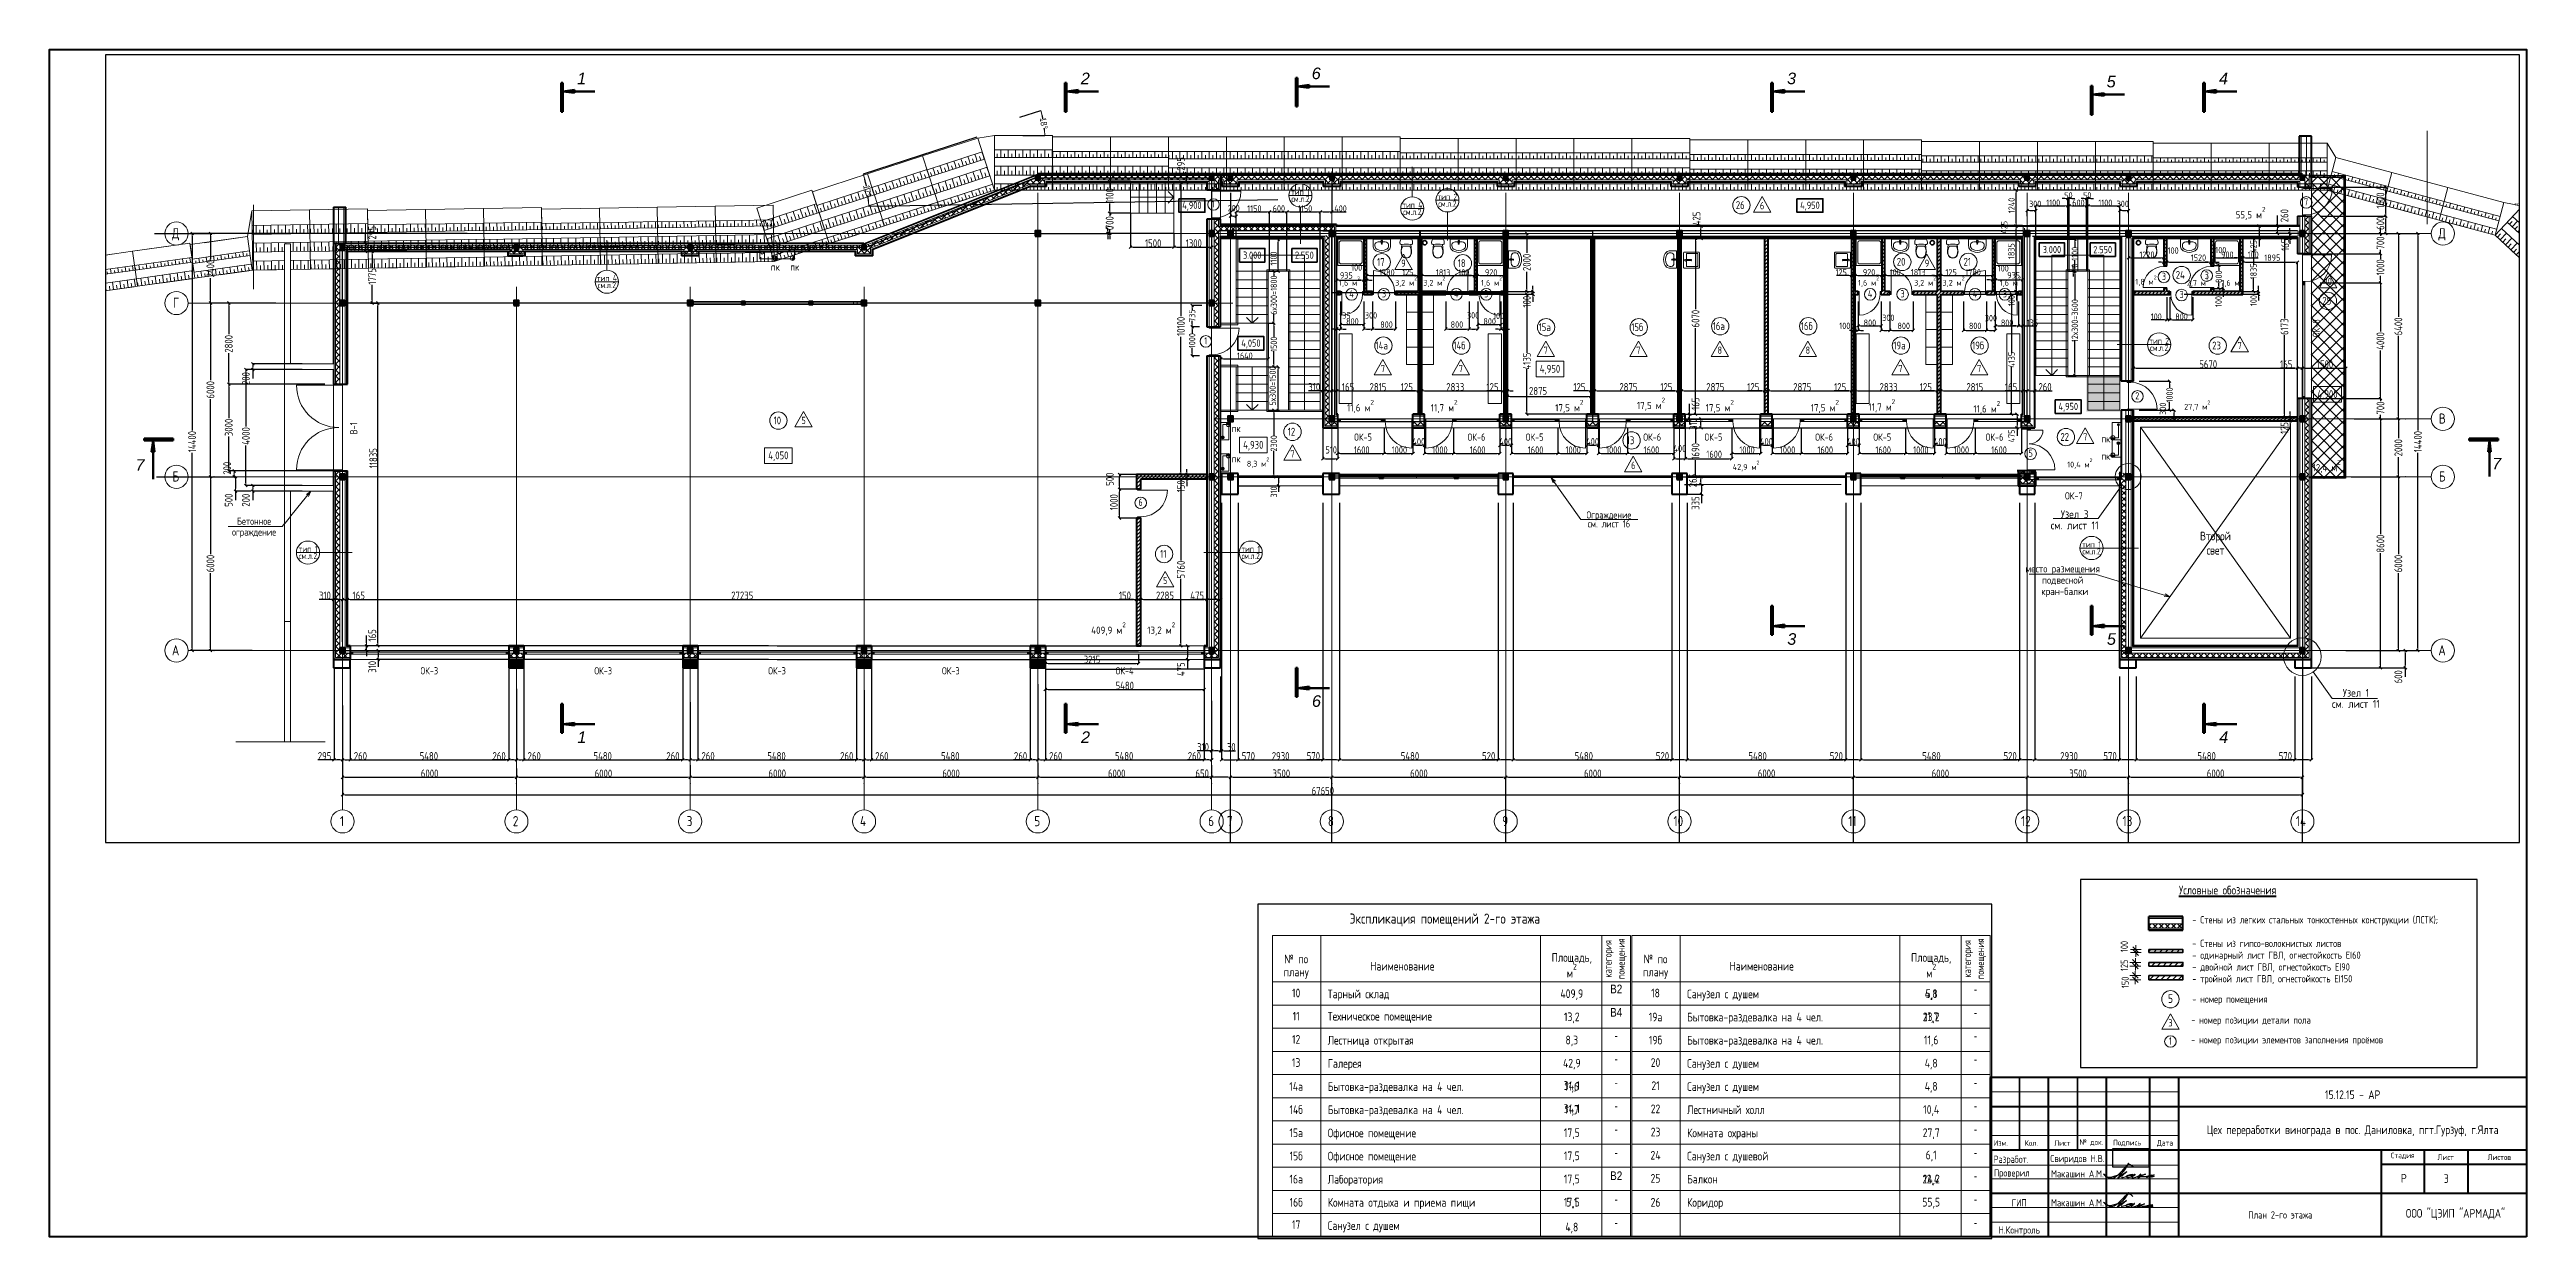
# Paper-space layout '3 План 2-го этажа' of a CAD drawing. Header units: millimetres. Extents: x 20 to 875, y 4 to 415.
# The model-space entities are those that its viewports show. They can reach past a viewport. Long polylines and large blocks are cut down to what shows.
import ezdxf
from ezdxf.enums import TextEntityAlignment as Align

# ---------------------------------------------------------------- set-up
doc = ezdxf.new("R2010")
doc.units = ezdxf.units.MM
doc.header["$MEASUREMENT"] = 0
doc.header["$XCLIPFRAME"] = 2
doc.set_wipeout_variables(frame=1)
for name, pattern in [('DASHDOT', [0.05, 0.025, -0.0125, 0, -0.0125]), ('Double Dashed', [1797.222233, 1325, -211.666656, 63.333344, -197.222233]), ('Wipeout_Contour', [1000, 0, -1000]), ('Штриховая', [5644.444466, 2822.222233, -2822.222233])]:
    doc.linetypes.add(name, pattern=pattern)
for name, color, linetype, lineweight in [('0_Ном._пера__1', 7, 'Continuous', 25), ('0_Ном._пера__96', 7, 'Continuous', 13), ('0_Ном._пера__98', 7, 'Continuous', 35), ('0_Ном._пера__99', 7, 'Continuous', 40), ('ArchiCAD - master only_Ном._пера__1', 7, 'Continuous', 25), ('Двери ArchiCAD_Ном._пера__96', 7, 'Continuous', 13), ('Двери ArchiCAD_Ном._пера__97', 7, 'Continuous', 20), ('Двери ArchiCAD_Ном._пера__98', 7, 'Continuous', 35), ('Двери ArchiCAD_Ном._пера__99', 7, 'Continuous', 40), ('колонны_Ном._пера__94', 252, 'Continuous', 13), ('колонны_Ном._пера__96', 7, 'Continuous', 13), ('колонны_Ном._пера__99', 7, 'Continuous', 40), ('лестницы_Ном._пера__96', 7, 'Continuous', 13), ('марки окон дверей_Ном._пера__96', 7, 'Continuous', 13), ('оборудование_Ном._пера__95', 251, 'Continuous', 13), ('Окна ArchiCAD_Ном._пера__96', 7, 'Continuous', 13), ('Окна ArchiCAD_Ном._пера__97', 7, 'Continuous', 20), ('Окна ArchiCAD_Ном._пера__99', 7, 'Continuous', 40), ('оси_Ном._пера__96', 7, 'Continuous', 13), ('оси_Ном._пера__97', 7, 'Continuous', 20), ('отделка_Ном._пера__91', 255, 'Continuous', 13), ('отделка_Ном._пера__94', 252, 'Continuous', 13), ('отделка_Ном._пера__97', 7, 'Continuous', 20), ('отделка_Ном._пера__99', 7, 'Continuous', 40), ('перегородки_Ном._пера__96', 7, 'Continuous', 13), ('перегородки_Ном._пера__99', 7, 'Continuous', 40), ('площади_Ном._пера__96', 7, 'Continuous', 13), ('подп стены Инжзащита_Ном._пера__250', 153, 'Continuous', 13), ('размеры внутр_Ном._пера__96', 7, 'Continuous', 13), ('размеры внутр_Ном._пера__97', 7, 'Continuous', 20), ('размеры_Ном._пера__97', 7, 'Continuous', 20), ('размеры_Ном._пера__98', 7, 'Continuous', 35), ('разрезы_Ном._пера__100', 7, 'Continuous', 50), ('разрезы_Ном._пера__96', 7, 'Continuous', 13), ('разрезы_Ном._пера__97', 7, 'Continuous', 20), ('стены внутр_Ном._пера__96', 7, 'Continuous', 13), ('стены внутр_Ном._пера__97', 7, 'Continuous', 20), ('стены внутр_Ном._пера__99', 7, 'Continuous', 40), ('стены наруж_Ном._пера__1', 7, 'Continuous', 25), ('стены наруж_Ном._пера__91', 255, 'Continuous', 13), ('стены наруж_Ном._пера__95', 251, 'Continuous', 13), ('стены наруж_Ном._пера__96', 7, 'Continuous', 13), ('стены наруж_Ном._пера__97', 7, 'Continuous', 20), ('стены наруж_Ном._пера__98', 7, 'Continuous', 35), ('стены наруж_Ном._пера__99', 7, 'Continuous', 40), ('текст_Ном._пера__1', 7, 'Continuous', 25), ('текст_Ном._пера__91', 255, 'Continuous', 13), ('текст_Ном._пера__96', 7, 'Continuous', 13), ('текст_Ном._пера__98', 7, 'Continuous', 35), ('текст_Ном._пера__99', 7, 'Continuous', 40), ('узлы_Ном._пера__96', 7, 'Continuous', 13), ('чертеж_Ном._пера__96', 7, 'Continuous', 13), ('чертеж_Ном._пера__97', 7, 'Continuous', 20), ('чертеж_Ном._пера__98', 7, 'Continuous', 35), ('чертеж_Ном._пера__99', 7, 'Continuous', 40), ('экспликац проемов_Ном._пера__1', 7, 'Continuous', 25), ('экспликац проемов_Ном._пера__97', 7, 'Continuous', 20), ('№ помещений_Ном._пера__96', 7, 'Continuous', 13)]:
    doc.layers.add(name, color=color, linetype=linetype, lineweight=lineweight)
doc.layers.add('NonPlottable_0', color=7, linetype='Continuous', plot=False)
for name, color, linetype in [('Двери ArchiCAD', 7, 'Continuous'), ('колонны', 7, 'Continuous'), ('марки окон дверей', 7, 'Continuous'), ('оборудование', 7, 'Continuous'), ('Окна ArchiCAD', 7, 'Continuous'), ('оси', 7, 'Continuous'), ('отделка', 7, 'Continuous'), ('перегородки', 7, 'Continuous'), ('размеры', 7, 'Continuous'), ('размеры внутр', 7, 'Continuous'), ('разрезы', 7, 'Continuous'), ('стены внутр', 7, 'Continuous'), ('стены наруж', 7, 'Continuous'), ('узлы', 7, 'Continuous'), ('чертеж', 7, 'Continuous'), ('№ помещений', 7, 'Continuous')]:
    doc.layers.add(name, color=color, linetype=linetype)
doc.styles.add('СГЕНЕРИР_СТИЛЬ_1', font='isocp.shx')
doc.styles.add('СГЕНЕРИР_СТИЛЬ_2', font='RomanS.shx')
doc.styles.add('СГЕНЕРИР_СТИЛЬ_3', font='gost_2_304-81_type.ttf')
doc.styles.add('СГЕНЕРИР_СТИЛЬ_4', font='gost_2_304-81_type.ttf')
doc.styles.add('СГЕНЕРИР_СТИЛЬ_5', font='CS_Gost2304.shx')
doc.styles.add('СГЕНЕРИР_СТИЛЬ_6', font='')
doc.styles.add('СГЕНЕРИР_СТИЛЬ_7', font='ariali.ttf')
doc.styles.add('СГЕНЕРИР_СТИЛЬ_8', font='gost_2_304-81_type.ttf')
doc.styles.add('СГЕНЕРИР_СТИЛЬ_9', font='isocp.shx')
doc.styles.get('СГЕНЕРИР_СТИЛЬ_6').set_extended_font_data('Arial Narrow Кириллический')
doc.linetypes.add('Символ (копия)', pattern='A,0,[1,3 План 2-го этажа1.Shx,S=15.873016,R=0,X=0,Y=0],-2000,0', length=2000)
doc.dimstyles.get("Standard").update_dxf_attribs({"dimtxt": 0.18, "dimasz": 0.18, "dimexe": 0.18, "dimexo": 0.0625, "dimgap": 0.09, "dimtad": 0, "dimtih": 1, "dimtoh": 1, "dimdec": 4, "dimzin": 0, "dimdsep": 46, "dimtxsty": 'Standard', "dimcen": 0.09, "dimadec": 0, "dimazin": 0, "dimtfac": 1, "dimtdec": 4, "dimtofl": 0, "dimtmove": 0, "dimatfit": 3, "dimfxl": 1, "dimtolj": 1, "dimtzin": 0, "dimarcsym": 0})
doc.dimstyles.new('СГЕНЕРИР_СТИЛЬ__1', dxfattribs={"dimtxt": 270.000005, "dimasz": 95, "dimexe": 0.18, "dimexo": 0, "dimgap": 0.09, "dimtad": 1, "dimtih": 1, "dimtoh": 1, "dimdec": 0, "dimzin": 0, "dimdsep": 46, "dimtxsty": 'СГЕНЕРИР_СТИЛЬ_3', "dimblk": 'ARROWHEAD_6', "dimblk1": 'ARROWHEAD_6', "dimblk2": 'ARROWHEAD_6', "dimcen": 0.09, "dimclrd": 7, "dimclre": 7, "dimclrt": 98, "dimadec": 0, "dimazin": 0, "dimtfac": 1, "dimtdec": 4, "dimtmove": 0, "dimatfit": 3, "dimfxl": 1, "dimtolj": 1, "dimtzin": 0, "dimarcsym": 0})
doc.dimstyles.new('СГЕНЕРИР_СТИЛЬ__10', dxfattribs={"dimtxt": 250, "dimasz": 95, "dimexe": 0.18, "dimexo": 0, "dimgap": 0.09, "dimtad": 1, "dimtih": 1, "dimtoh": 1, "dimdec": 0, "dimzin": 0, "dimdsep": 46, "dimtxsty": 'СГЕНЕРИР_СТИЛЬ_3', "dimblk": 'ARROWHEAD_6', "dimblk1": 'ARROWHEAD_6', "dimblk2": 'ARROWHEAD_6', "dimcen": 0.09, "dimclrd": 7, "dimclre": 7, "dimclrt": 98, "dimadec": 0, "dimazin": 0, "dimtfac": 1, "dimtdec": 4, "dimtmove": 0, "dimatfit": 3, "dimfxl": 1, "dimtolj": 1, "dimtzin": 0, "dimarcsym": 0})
doc.dimstyles.new('СГЕНЕРИР_СТИЛЬ__11', dxfattribs={"dimtxt": 220.000005, "dimasz": 95, "dimexe": 0.18, "dimexo": 0, "dimgap": 0.09, "dimtad": 1, "dimtih": 1, "dimtoh": 1, "dimdec": 0, "dimzin": 0, "dimdsep": 46, "dimtxsty": 'СГЕНЕРИР_СТИЛЬ_3', "dimblk": 'ARROWHEAD_6', "dimblk1": 'ARROWHEAD_6', "dimblk2": 'ARROWHEAD_6', "dimcen": 0.09, "dimclrd": 7, "dimclre": 7, "dimclrt": 7, "dimadec": 0, "dimazin": 0, "dimtfac": 1, "dimtdec": 4, "dimtmove": 2, "dimatfit": 3, "dimfxl": 1, "dimtolj": 1, "dimtzin": 0, "dimarcsym": 0})
doc.dimstyles.new('СГЕНЕРИР_СТИЛЬ__12', dxfattribs={"dimtxt": 220.000005, "dimasz": 95, "dimexe": 0.18, "dimexo": 0, "dimgap": 0.09, "dimtad": 1, "dimtih": 1, "dimtoh": 1, "dimdec": 0, "dimzin": 0, "dimdsep": 46, "dimtxsty": 'СГЕНЕРИР_СТИЛЬ_3', "dimblk": 'ARROWHEAD_6', "dimblk1": 'ARROWHEAD_6', "dimblk2": 'ARROWHEAD_6', "dimcen": 0.09, "dimclrd": 7, "dimclre": 7, "dimclrt": 7, "dimadec": 0, "dimazin": 0, "dimtfac": 1, "dimtdec": 4, "dimtmove": 0, "dimatfit": 3, "dimfxl": 1, "dimtolj": 1, "dimtzin": 0, "dimarcsym": 0})
doc.dimstyles.new('СГЕНЕРИР_СТИЛЬ__13', dxfattribs={"dimtxt": 270.000005, "dimasz": 95, "dimexe": 0.18, "dimexo": 300, "dimgap": 0.09, "dimtad": 1, "dimtih": 1, "dimtoh": 1, "dimdec": 0, "dimzin": 0, "dimdsep": 46, "dimtxsty": 'СГЕНЕРИР_СТИЛЬ_3', "dimblk": 'ARROWHEAD_6', "dimblk1": 'ARROWHEAD_6', "dimblk2": 'ARROWHEAD_6', "dimcen": 0.09, "dimclrd": 7, "dimclre": 7, "dimclrt": 98, "dimadec": 0, "dimazin": 0, "dimtfac": 1, "dimtdec": 4, "dimtmove": 0, "dimatfit": 3, "dimfxl": 1, "dimtolj": 1, "dimtzin": 0, "dimarcsym": 0})
doc.dimstyles.new('СГЕНЕРИР_СТИЛЬ__14', dxfattribs={"dimtxt": 270.000005, "dimasz": 95, "dimexe": 0.18, "dimexo": 300, "dimgap": 0.09, "dimtad": 1, "dimdec": 0, "dimzin": 0, "dimdsep": 46, "dimtxsty": 'СГЕНЕРИР_СТИЛЬ_3', "dimblk": 'ARROWHEAD_6', "dimblk1": 'ARROWHEAD_6', "dimblk2": 'ARROWHEAD_6', "dimcen": 0.09, "dimclrd": 7, "dimclre": 7, "dimclrt": 98, "dimadec": 0, "dimazin": 0, "dimtfac": 1, "dimtdec": 4, "dimtmove": 0, "dimatfit": 3, "dimfxl": 1, "dimtolj": 1, "dimtzin": 0, "dimarcsym": 0})
doc.dimstyles.new('СГЕНЕРИР_СТИЛЬ__15', dxfattribs={"dimtxt": 270.000005, "dimasz": 95, "dimexe": 0.18, "dimexo": 300, "dimgap": 0.09, "dimtad": 1, "dimdec": 0, "dimzin": 0, "dimdsep": 46, "dimtxsty": 'СГЕНЕРИР_СТИЛЬ_3', "dimblk": 'ARROWHEAD_6', "dimblk1": 'ARROWHEAD_6', "dimblk2": 'ARROWHEAD_6', "dimcen": 0.09, "dimclrd": 7, "dimclre": 7, "dimclrt": 98, "dimadec": 0, "dimazin": 0, "dimtfac": 1, "dimtdec": 4, "dimtmove": 2, "dimatfit": 3, "dimfxl": 1, "dimtolj": 1, "dimtzin": 0, "dimarcsym": 0})
doc.dimstyles.new('СГЕНЕРИР_СТИЛЬ__16', dxfattribs={"dimtxt": 220.000005, "dimasz": 95, "dimexe": 0.18, "dimexo": 200, "dimgap": 0.09, "dimtad": 1, "dimdec": 0, "dimzin": 0, "dimdsep": 46, "dimtxsty": 'СГЕНЕРИР_СТИЛЬ_3', "dimblk": 'ARROWHEAD_6', "dimblk1": 'ARROWHEAD_6', "dimblk2": 'ARROWHEAD_6', "dimcen": 0.09, "dimclrd": 7, "dimclre": 7, "dimclrt": 98, "dimadec": 0, "dimazin": 0, "dimtfac": 1, "dimtdec": 4, "dimtmove": 2, "dimatfit": 3, "dimfxl": 1, "dimtolj": 1, "dimtzin": 0, "dimarcsym": 0})
doc.dimstyles.new('СГЕНЕРИР_СТИЛЬ__17', dxfattribs={"dimtxt": 220.000005, "dimasz": 95, "dimexe": 0.18, "dimexo": 200, "dimgap": 0.09, "dimtad": 1, "dimdec": 0, "dimzin": 0, "dimdsep": 46, "dimtxsty": 'СГЕНЕРИР_СТИЛЬ_3', "dimblk": 'ARROWHEAD_6', "dimblk1": 'ARROWHEAD_6', "dimblk2": 'ARROWHEAD_6', "dimcen": 0.09, "dimclrd": 7, "dimclre": 7, "dimclrt": 98, "dimadec": 0, "dimazin": 0, "dimtfac": 1, "dimtdec": 4, "dimtmove": 0, "dimatfit": 3, "dimfxl": 1, "dimtolj": 1, "dimtzin": 0, "dimarcsym": 0})
doc.dimstyles.new('СГЕНЕРИР_СТИЛЬ__18', dxfattribs={"dimtxt": 220.000005, "dimasz": 95, "dimexe": 0.18, "dimexo": 200, "dimgap": 0.09, "dimtad": 1, "dimtih": 1, "dimtoh": 1, "dimdec": 0, "dimzin": 0, "dimdsep": 46, "dimtxsty": 'СГЕНЕРИР_СТИЛЬ_3', "dimblk": 'ARROWHEAD_6', "dimblk1": 'ARROWHEAD_6', "dimblk2": 'ARROWHEAD_6', "dimcen": 0.09, "dimclrd": 7, "dimclre": 7, "dimclrt": 98, "dimadec": 0, "dimazin": 0, "dimtfac": 1, "dimtdec": 4, "dimtmove": 0, "dimatfit": 3, "dimfxl": 1, "dimtolj": 1, "dimtzin": 0, "dimarcsym": 0})
doc.dimstyles.new('СГЕНЕРИР_СТИЛЬ__19', dxfattribs={"dimtxt": 220.000005, "dimasz": 95, "dimexe": 0.18, "dimexo": 250, "dimgap": 0.09, "dimtad": 1, "dimtih": 1, "dimtoh": 1, "dimdec": 0, "dimzin": 0, "dimdsep": 46, "dimtxsty": 'СГЕНЕРИР_СТИЛЬ_3', "dimblk": 'ARROWHEAD_6', "dimblk1": 'ARROWHEAD_6', "dimblk2": 'ARROWHEAD_6', "dimcen": 0.09, "dimclrd": 7, "dimclre": 7, "dimclrt": 98, "dimadec": 0, "dimazin": 0, "dimtfac": 1, "dimtdec": 4, "dimtmove": 2, "dimatfit": 3, "dimfxl": 1, "dimtolj": 1, "dimtzin": 0, "dimarcsym": 0})
doc.dimstyles.new('СГЕНЕРИР_СТИЛЬ__2', dxfattribs={"dimtxt": 270.000005, "dimasz": 95, "dimexe": 0.18, "dimexo": 0, "dimgap": 0.09, "dimtad": 1, "dimdec": 0, "dimzin": 0, "dimdsep": 46, "dimtxsty": 'СГЕНЕРИР_СТИЛЬ_3', "dimblk": 'ARROWHEAD_6', "dimblk1": 'ARROWHEAD_6', "dimblk2": 'ARROWHEAD_6', "dimcen": 0.09, "dimclrd": 7, "dimclre": 7, "dimclrt": 98, "dimadec": 0, "dimazin": 0, "dimtfac": 1, "dimtdec": 4, "dimtmove": 0, "dimatfit": 3, "dimfxl": 1, "dimtolj": 1, "dimtzin": 0, "dimarcsym": 0})
doc.dimstyles.new('СГЕНЕРИР_СТИЛЬ__20', dxfattribs={"dimtxt": 220.000005, "dimasz": 95, "dimexe": 0.18, "dimexo": 250, "dimgap": 0.09, "dimtad": 1, "dimtih": 1, "dimtoh": 1, "dimdec": 0, "dimzin": 0, "dimdsep": 46, "dimtxsty": 'СГЕНЕРИР_СТИЛЬ_3', "dimblk": 'ARROWHEAD_6', "dimblk1": 'ARROWHEAD_6', "dimblk2": 'ARROWHEAD_6', "dimcen": 0.09, "dimclrd": 7, "dimclre": 7, "dimclrt": 98, "dimadec": 0, "dimazin": 0, "dimtfac": 1, "dimtdec": 4, "dimtmove": 0, "dimatfit": 3, "dimfxl": 1, "dimtolj": 1, "dimtzin": 0, "dimarcsym": 0})
doc.dimstyles.new('СГЕНЕРИР_СТИЛЬ__21', dxfattribs={"dimtxt": 220.000005, "dimasz": 95, "dimexe": 0.18, "dimexo": 250, "dimgap": 0.09, "dimtad": 1, "dimdec": 0, "dimzin": 0, "dimdsep": 46, "dimtxsty": 'СГЕНЕРИР_СТИЛЬ_3', "dimblk": 'ARROWHEAD_6', "dimblk1": 'ARROWHEAD_6', "dimblk2": 'ARROWHEAD_6', "dimcen": 0.09, "dimclrd": 7, "dimclre": 7, "dimclrt": 98, "dimadec": 0, "dimazin": 0, "dimtfac": 1, "dimtdec": 4, "dimtmove": 0, "dimatfit": 3, "dimfxl": 1, "dimtolj": 1, "dimtzin": 0, "dimarcsym": 0})
doc.dimstyles.new('СГЕНЕРИР_СТИЛЬ__22', dxfattribs={"dimtxt": 220.000005, "dimasz": 183.574879, "dimexe": 0.18, "dimexo": 40, "dimgap": 0.09, "dimtad": 1, "dimdec": 0, "dimzin": 0, "dimdsep": 46, "dimtxsty": 'СГЕНЕРИР_СТИЛЬ_6', "dimblk": 'ARROWHEAD_5', "dimblk1": 'ARROWHEAD_5', "dimblk2": 'ARROWHEAD_5', "dimcen": 0.09, "dimclrd": 7, "dimclre": 7, "dimclrt": 98, "dimadec": 0, "dimazin": 0, "dimtfac": 1, "dimtdec": 4, "dimtmove": 0, "dimatfit": 3, "dimfxl": 1, "dimtolj": 1, "dimtzin": 0, "dimarcsym": 0})
doc.dimstyles.new('СГЕНЕРИР_СТИЛЬ__23', dxfattribs={"dimtxt": 250, "dimasz": 190, "dimexe": 0.18, "dimexo": 0, "dimgap": 0.09, "dimtad": 1, "dimdec": 0, "dimzin": 0, "dimdsep": 46, "dimtxsty": 'СГЕНЕРИР_СТИЛЬ_3', "dimblk": 'ARROWHEAD_6', "dimblk1": 'ARROWHEAD_6', "dimblk2": 'ARROWHEAD_6', "dimcen": 0.09, "dimclrd": 7, "dimclre": 7, "dimclrt": 7, "dimadec": 0, "dimazin": 0, "dimtfac": 1, "dimtdec": 4, "dimtmove": 2, "dimatfit": 3, "dimfxl": 1, "dimtolj": 1, "dimtzin": 0, "dimarcsym": 0})
doc.dimstyles.new('СГЕНЕРИР_СТИЛЬ__3', dxfattribs={"dimtxt": 220.000005, "dimasz": 95, "dimexe": 0.18, "dimexo": 0, "dimgap": 0.09, "dimtad": 1, "dimtih": 1, "dimtoh": 1, "dimdec": 0, "dimzin": 0, "dimdsep": 46, "dimtxsty": 'СГЕНЕРИР_СТИЛЬ_3', "dimblk": 'ARROWHEAD_6', "dimblk1": 'ARROWHEAD_6', "dimblk2": 'ARROWHEAD_6', "dimcen": 0.09, "dimclrd": 7, "dimclre": 7, "dimclrt": 98, "dimadec": 0, "dimazin": 0, "dimtfac": 1, "dimtdec": 4, "dimtmove": 0, "dimatfit": 3, "dimfxl": 1, "dimtolj": 1, "dimtzin": 0, "dimarcsym": 0})
doc.dimstyles.new('СГЕНЕРИР_СТИЛЬ__4', dxfattribs={"dimtxt": 220.000005, "dimasz": 95, "dimexe": 0.18, "dimexo": 0, "dimgap": 0.09, "dimtad": 1, "dimtih": 1, "dimtoh": 1, "dimdec": 0, "dimzin": 0, "dimdsep": 46, "dimtxsty": 'СГЕНЕРИР_СТИЛЬ_3', "dimblk": 'ARROWHEAD_6', "dimblk1": 'ARROWHEAD_6', "dimblk2": 'ARROWHEAD_6', "dimcen": 0.09, "dimclrd": 7, "dimclre": 7, "dimclrt": 98, "dimadec": 0, "dimazin": 0, "dimtfac": 1, "dimtdec": 4, "dimtmove": 2, "dimatfit": 3, "dimfxl": 1, "dimtolj": 1, "dimtzin": 0, "dimarcsym": 0})
doc.dimstyles.new('СГЕНЕРИР_СТИЛЬ__5', dxfattribs={"dimtxt": 220.000005, "dimasz": 95, "dimexe": 0.18, "dimexo": 0, "dimgap": 0.09, "dimtad": 1, "dimdec": 0, "dimzin": 0, "dimdsep": 46, "dimtxsty": 'СГЕНЕРИР_СТИЛЬ_3', "dimblk": 'ARROWHEAD_6', "dimblk1": 'ARROWHEAD_6', "dimblk2": 'ARROWHEAD_6', "dimcen": 0.09, "dimclrd": 7, "dimclre": 7, "dimclrt": 98, "dimadec": 0, "dimazin": 0, "dimtfac": 1, "dimtdec": 4, "dimtmove": 0, "dimatfit": 3, "dimfxl": 1, "dimtolj": 1, "dimtzin": 0, "dimarcsym": 0})
doc.dimstyles.new('СГЕНЕРИР_СТИЛЬ__6', dxfattribs={"dimtxt": 220.000005, "dimasz": 95, "dimexe": 0.18, "dimexo": 0, "dimgap": 0.09, "dimtad": 1, "dimdec": 0, "dimzin": 0, "dimdsep": 46, "dimtxsty": 'СГЕНЕРИР_СТИЛЬ_3', "dimblk": 'ARROWHEAD_6', "dimblk1": 'ARROWHEAD_6', "dimblk2": 'ARROWHEAD_6', "dimcen": 0.09, "dimclrd": 7, "dimclre": 7, "dimclrt": 98, "dimadec": 0, "dimazin": 0, "dimtfac": 1, "dimtdec": 4, "dimtmove": 2, "dimatfit": 3, "dimfxl": 1, "dimtolj": 1, "dimtzin": 0, "dimarcsym": 0})
doc.dimstyles.new('СГЕНЕРИР_СТИЛЬ__7', dxfattribs={"dimtxt": 270.000005, "dimasz": 95, "dimexe": 0.18, "dimexo": 0, "dimgap": 0.09, "dimtad": 1, "dimtih": 1, "dimtoh": 1, "dimdec": 0, "dimzin": 0, "dimdsep": 46, "dimtxsty": 'СГЕНЕРИР_СТИЛЬ_3', "dimblk": 'ARROWHEAD_6', "dimblk1": 'ARROWHEAD_6', "dimblk2": 'ARROWHEAD_6', "dimcen": 0.09, "dimclrd": 7, "dimclre": 7, "dimclrt": 98, "dimadec": 0, "dimazin": 0, "dimtfac": 1, "dimtdec": 4, "dimtmove": 2, "dimatfit": 3, "dimfxl": 1, "dimtolj": 1, "dimtzin": 0, "dimarcsym": 0})
doc.dimstyles.new('СГЕНЕРИР_СТИЛЬ__8', dxfattribs={"dimtxt": 270.000005, "dimasz": 95, "dimexe": 0.18, "dimexo": 0, "dimgap": 0.09, "dimtad": 1, "dimdec": 0, "dimzin": 0, "dimdsep": 46, "dimtxsty": 'СГЕНЕРИР_СТИЛЬ_3', "dimblk": 'ARROWHEAD_6', "dimblk1": 'ARROWHEAD_6', "dimblk2": 'ARROWHEAD_6', "dimcen": 0.09, "dimclrd": 7, "dimclre": 7, "dimclrt": 98, "dimadec": 0, "dimazin": 0, "dimtfac": 1, "dimtdec": 4, "dimtmove": 2, "dimatfit": 3, "dimfxl": 1, "dimtolj": 1, "dimtzin": 0, "dimarcsym": 0})
doc.dimstyles.new('СГЕНЕРИР_СТИЛЬ__9', dxfattribs={"dimtxt": 250, "dimasz": 95, "dimexe": 0.18, "dimexo": 0, "dimgap": 0.09, "dimtad": 1, "dimtih": 1, "dimtoh": 1, "dimdec": 0, "dimzin": 0, "dimdsep": 46, "dimtxsty": 'СГЕНЕРИР_СТИЛЬ_3', "dimblk": 'ARROWHEAD_6', "dimblk1": 'ARROWHEAD_6', "dimblk2": 'ARROWHEAD_6', "dimcen": 0.09, "dimclrd": 7, "dimclre": 7, "dimclrt": 98, "dimadec": 0, "dimazin": 0, "dimtfac": 1, "dimtdec": 4, "dimtmove": 2, "dimatfit": 3, "dimfxl": 1, "dimtolj": 1, "dimtzin": 0, "dimarcsym": 0})
picture_1 = doc.add_image_def('image1.bmp', size_in_pixel=(222, 116))
pattern_1 = [(45, (141649.54, -11229.02), (-98.99495, 98.99495), [])]
pattern_2 = [(75, (-761330, 464080), (-81438, 309434), [396875, -79375, 0, -79375])]
pattern_3 = [(45, (0, 0), (-106.06602, 106.06602), []), (135, (0, 0), (106.06602, 106.06602), [])]
pattern_4 = [(45, (0, 0), (-63.63961, 63.63961), [])]

psp = doc.layouts.new('3 План 2-го этажа')

# ---------------------------------------------------------------- texts
at = {"layer": 'текст_Ном._пера__1', "linetype": 'Continuous', "insert": (850.5, 12.68), "char_height": 3, "attachment_point": 5, "style": 'СГЕНЕРИР_СТИЛЬ_3'}
psp.add_mtext('{ООО "ЦЭИП "АРМАДА"}', dxfattribs=at)
at = {"layer": 'текст_Ном._пера__96', "linetype": 'Continuous', "char_height": 1.916, "attachment_point": 7, "style": 'СГЕНЕРИР_СТИЛЬ_3'}
for s, insert in [('{Изм.}', (691.06, 36.41)), ('{Кол.}', (701.79, 36.42)), ('{Лист}', (712.02, 36.42)), ('{№ док.}', (720.73, 36.42)), ('{Подпись}', (732.29, 36.25)), ('{Дата}', (747.45, 36.06)), ('{Стадия}', (828.15, 31.83)), ('{Лист}', (844.3, 31.51)), ('{Листов}', (861.59, 31.51))]:
    psp.add_mtext(s, dxfattribs=dict(at, insert=insert))
at = {"layer": 'текст_Ном._пера__99', "linetype": 'Continuous', "style": 'СГЕНЕРИР_СТИЛЬ_3'}
for s, insert, char_height, attachment_point in [('{15.12.15 - АР}', (815, 54.05), 3, 5), ('{ Разработ.}', (689.7, 29.84), 2.5, 7), ('{ Проверил}', (689.83, 25.12), 2.5, 7), ('{\\W0.950000x;Свиридов Н.В.}', (720, 30.09), 2.5, 8), ('{\\W0.950000x;Макашин А.М.}', (720, 25.49), 2.5, 8), ('{Р}', (832.67, 25.2), 3, 5), ('{3}', (847.34, 25.08), 3, 5), ('{ГИП}', (699.91, 15.48), 2.5, 8), ('{\\W0.950000x;Макашин А.М.}', (720, 15.49), 2.5, 8), ('{Н.Контроль}', (699.91, 5.42), 2.5, 8), ('{План 2-го этажа}', (790, 12.54), 2.5, 5)]:
    psp.add_mtext(s, dxfattribs=dict(at, insert=insert, char_height=char_height, attachment_point=attachment_point))
at = {"layer": 'текст_Ном._пера__99', "linetype": 'Continuous', "insert": (815, 41.54), "char_height": 3, "width": 120, "attachment_point": 5, "line_spacing_factor": 0.88181, "style": 'СГЕНЕРИР_СТИЛЬ_3'}
psp.add_mtext('{Цех переработки винограда в пос. Даниловка, пгт.Гурзуф, г.Ялта}', dxfattribs=at)

msp = doc.modelspace()

# ---------------------------------------------------------------- texts
at = {"layer": '0_Ном._пера__1', "linetype": 'Continuous', "char_height": 250, "attachment_point": 4, "style": 'СГЕНЕРИР_СТИЛЬ_8'}
for s, insert in [('{\\W0.950000x;- номер позиции детали пола}', (193485.4935, 22295.13782)), ('{\\W0.950000x;- номер позиции элементов заполнения проёмов}', (193485.4935, 21612.37576))]:
    msp.add_mtext(s, dxfattribs=dict(at, insert=insert))
at = {"layer": '0_Ном._пера__96', "linetype": 'Continuous', "char_height": 250, "attachment_point": 7, "style": 'СГЕНЕРИР_СТИЛЬ_9'}
for insert in [(-30485.71788, 70576.47473), (-29815.68282, 70576.47473), (-14580.69572, 64997.16035), (-14580.69572, 63950.21469), (15442.57525, 64641.3505), (15442.57525, 64041.3505)]:
    msp.add_mtext('{\\W0.950000x;пк}', dxfattribs=dict(at, insert=insert))
at = {"layer": '0_Ном._пера__96', "linetype": 'Continuous', "char_height": 300, "width": 1000, "attachment_point": 2, "style": 'СГЕНЕРИР_СТИЛЬ_6'}
for s, insert, line_spacing_factor in [('{В2\\PВ4\\P-\\P-\\P-\\P-\\P-\\P-\\PВ2\\P-\\P-}', (-30970.64615, 48019.89959), 1.61228), ('{-\\P-\\P-\\P-\\P-\\P-\\P-\\P-\\P-\\P-\\P-}', (-18566.16722, 48015.38194), 1.610824)]:
    msp.add_mtext(s, dxfattribs=dict(at, insert=insert, line_spacing_factor=line_spacing_factor))
at = {"layer": '0_Ном._пера__99', "linetype": 'Continuous'}
for s, insert, char_height, attachment_point, line_spacing_factor, style in [('{\\W0.900000x;тип 1\\Pсм.л.2}', (-12207.7878, 73171.63412), 210, 5, 0.687573, 'СГЕНЕРИР_СТИЛЬ_3'), ('{\\W0.900000x;тип 4\\Pсм.л.2}', (-8345.30558, 72723.2679), 210, 5, 0.687273, 'СГЕНЕРИР_СТИЛЬ_3'), ('{\\W0.900000x;тип 2\\Pсм.л.2}', (-7135.03881, 73005.21505), 210, 5, 0.687273, 'СГЕНЕРИР_СТИЛЬ_3'), ('{\\W0.900000x;тип 4\\Pсм.л.2}', (-36147.22543, 70194.4277), 210, 5, 0.687273, 'СГЕНЕРИР_СТИЛЬ_3'), ('{\\W0.900000x;тип 2\\Pсм.л.2}', (17434.2658, 68026.46033), 210, 5, 0.687273, 'СГЕНЕРИР_СТИЛЬ_3'), ('{\\W0.900000x;тип 1\\Pсм.л.2}', (-13923.66573, 60840.61831), 210, 5, 0.687573, 'СГЕНЕРИР_СТИЛЬ_3'), ('{\\W0.900000x;тип 1\\Pсм.л.2}', (15101.80171, 60998.72554), 210, 5, 0.687573, 'СГЕНЕРИР_СТИЛЬ_3'), ('{\\W0.950000x;- Стены из легких стальных тонкостенных конструкции (ЛСТК);\\P\\P- Стены из гипсо-волокнистых листов\\P- одинарный лист ГВЛ, огнестойкость EI60\\P- двойной лист ГВЛ, огнестойкость EI90\\P- тройной лист ГВЛ, огнестойкость EI150}', (193523.47849, 24740.63895), 250, 4, 0.977314, 'СГЕНЕРИР_СТИЛЬ_8')]:
    msp.add_mtext(s, dxfattribs=dict(at, insert=insert, char_height=char_height, attachment_point=attachment_point, line_spacing_factor=line_spacing_factor, style=style))
at = {"layer": '0_Ном._пера__99', "linetype": 'Continuous', "attachment_point": 4, "style": 'СГЕНЕРИР_СТИЛЬ_8'}
for s, insert, char_height in [('{\\LУсловные обозначения}', (193064.09105, 26817.22917), 300), ('{\\W0.950000x;- номер помещения}', (193523.48254, 23018.66158), 250)]:
    msp.add_mtext(s, dxfattribs=dict(at, insert=insert, char_height=char_height))
at = {"layer": 'площади_Ном._пера__96', "attachment_point": 7, "style": 'СГЕНЕРИР_СТИЛЬ_1'}
for s, insert, char_height in [('{55,5 м{\\H0.66x;\\S2^  ;}}', (20074.62856, 72318.54696), 250), ('{1,6 м{\\H0.66x;\\S2^  ;}}', (-10875.37347, 70007.67776), 200), ('{3,2 м{\\H0.66x;\\S2^  ;}}', (-8940.27218, 70007.67776), 200), ('{3,2 м{\\H0.66x;\\S2^  ;}}', (-7967.43735, 70007.67776), 200), ('{1,6 м{\\H0.66x;\\S2^  ;}}', (-5973.545, 70007.67776), 200), ('{1,6 м{\\H0.66x;\\S2^  ;}}', (7039.62653, 70007.67776), 200), ('{3,2 м{\\H0.66x;\\S2^  ;}}', (8974.72782, 70007.67776), 200), ('{3,2 м{\\H0.66x;\\S2^  ;}}', (9957.56265, 70007.67776), 200), ('{1,6 м{\\H0.66x;\\S2^  ;}}', (11933.955, 70007.67776), 200), ('{1,8 м{\\H0.66x;\\S2^  ;}}', (16612.67693, 70044.08778), 200), ('{2,7 м{\\H0.66x;\\S2^  ;}}', (18390.2215, 70006.23311), 200), ('{1,6 м{\\H0.66x;\\S2^  ;}}', (19584.68, 70007.34925), 200), ('{11,6 м{\\H0.66x;\\S2^  ;}}', (-10598.06088, 65655.66051), 250), ('{11,7 м{\\H0.66x;\\S2^  ;}}', (-7707.19061, 65655.66051), 250), ('{17,5 м{\\H0.66x;\\S2^  ;}}', (-3413.09621, 65655.66051), 250), ('{17,5 м{\\H0.66x;\\S2^  ;}}', (-592.5482, 65733.24115), 250), ('{17,5 м{\\H0.66x;\\S2^  ;}}', (1780.6056, 65655.66051), 250), ('{17,5 м{\\H0.66x;\\S2^  ;}}', (5407.4518, 65655.66051), 250), ('{11,7 м{\\H0.66x;\\S2^  ;}}', (7400.94693, 65680.66051), 250), ('{11,6 м{\\H0.66x;\\S2^  ;}}', (11019.78337, 65615.66051), 250), ('{27,7 м{\\H0.66x;\\S2^  ;}}', (18299.15957, 65727.37543), 200), ('{8,3 м{\\H0.66x;\\S2^  ;}}', (-14058.04928, 63759.92244), 200), ('{42,9 м{\\H0.66x;\\S2^  ;}}', (2715.69478, 63645.87498), 200), ('{10,4 м{\\H0.66x;\\S2^  ;}}', (14260.31708, 63730.95974), 200), ('{12,4 м{\\H0.66x;\\S2^  ;}}', (22729.41868, 63586.65756), 250), ('{409,9 м{\\H0.66x;\\S2^  ;}}', (-19429.57178, 57971.91569), 250), ('{13,2 м{\\H0.66x;\\S2^  ;}}', (-17495.19175, 57971.91569), 250)]:
    msp.add_mtext(s, dxfattribs=dict(at, insert=insert, char_height=char_height))
at = {"layer": 'подп стены Инжзащита_Ном._пера__250', "linetype": 'Continuous', "insert": (29702.02468, 72805.39895), "char_height": 100, "attachment_point": 7, "style": 'СГЕНЕРИР_СТИЛЬ_2'}
msp.add_mtext('{\\W0.900000x;111}', dxfattribs=at)
at = {"layer": 'размеры_Ном._пера__98', "linetype": 'Continuous', "char_height": 260, "width": 1600, "attachment_point": 8, "rotation": 90, "line_spacing_factor": 1.043761, "style": 'СГЕНЕРИР_СТИЛЬ_3'}
for insert in [(-30605.32004, 48912.42448), (-18200.84112, 48912.42448)]:
    msp.add_mtext('{\\W0.950000x;категория помещения }', dxfattribs=dict(at, insert=insert))
at = {"layer": 'текст_Ном._пера__1', "linetype": 'Continuous', "char_height": 300, "attachment_point": 4, "style": 'СГЕНЕРИР_СТИЛЬ_3'}
for s, insert in [('{Офисное помещение}', (-40928.79102, 42057.10452)), ('{Санузел с душевой}', (-28524.3121, 42057.10442)), ('{Комната отдыха и приема пищи}', (-40928.79102, 40457.10452))]:
    msp.add_mtext(s, dxfattribs=dict(at, insert=insert))
at = {"layer": 'текст_Ном._пера__91', "linetype": 'Continuous', "char_height": 300, "attachment_point": 5, "style": 'СГЕНЕРИР_СТИЛЬ_3'}
for s, insert in [('{23,2}', (-20097.87582, 46871.94118)), ('{5,1}', (-20097.87582, 47672.05028)), ('{34,1}', (-32502.35475, 44499.72398)), ('{34,1}', (-32502.35475, 43699.72398)), ('{24,2}', (-20097.87582, 41271.94118)), ('{5,1}', (-32502.35475, 40472.05028))]:
    msp.add_mtext(s, dxfattribs=dict(at, insert=insert))
at = {"layer": 'текст_Ном._пера__96', "linetype": 'Continuous', "style": 'СГЕНЕРИР_СТИЛЬ_3'}
for s, insert, char_height, attachment_point in [('{Экспликация помещений 2-го этажа}', (-36886.25051, 50252.07963), 350, 5), ('{Наименование}', (-38353.27202, 48656.98567), 300, 5), ('{Наименование}', (-25948.7931, 48656.98567), 300, 5), ('{18}', (-29612.09819, 47729.61477), 300, 5), ('{10}', (-42016.57711, 47729.61477), 300, 5), ('{11}', (-42016.57711, 46929.61477), 300, 5), ('{Тарный склад}', (-40928.79102, 47657.10532), 300, 4), ('{Техническое помещение}', (-40928.79102, 46886.99558), 300, 4), ('{409,9}', (-32502.35475, 47671.94088), 300, 5), ('{13,2}', (-32502.35475, 46872.05034), 300, 5), ('{19а}', (-29612.09819, 46901.72251), 300, 5), ('{Санузел с душем}', (-28524.3121, 47657.10442), 300, 4), ('{Бытовка-раздевалка на 4 чел.}', (-28524.3121, 46857.10482), 300, 4), ('{11,7}', (-20097.87582, 46872.04997), 300, 5), ('{4,8}', (-20097.87582, 47671.94098), 300, 5), ('{12}', (-42016.57711, 46129.61477), 300, 5), ('{Лестница открытая}', (-40928.79102, 46057.10474), 300, 4), ('{8,3}', (-32502.35475, 46071.94167), 300, 5), ('{19б}', (-29612.09819, 46101.94069), 300, 5), ('{Бытовка-раздевалка на 4 чел.}', (-28524.3121, 46057.10482), 300, 4), ('{11,6}', (-20097.87582, 46072.04997), 300, 5), ('{13}', (-42016.57711, 45329.39659), 300, 5), ('{Галерея}', (-40928.79102, 45257.10442), 300, 4), ('{42,9}', (-32502.35475, 45271.94107), 300, 5), ('{20}', (-29612.09819, 45329.50568), 300, 5), ('{Санузел с душем}', (-28524.3121, 45257.10442), 300, 4), ('{4,8}', (-20097.87582, 45271.9407), 300, 5), ('{14а}', (-42016.57711, 44501.72276), 300, 5), ('{Бытовка-раздевалка на 4 чел.}', (-40928.79102, 44457.1048), 300, 4), ('{11,6}', (-32502.35475, 44472.05025), 300, 5), ('{21}', (-29612.09819, 44529.61477), 300, 5), ('{Санузел с душем}', (-28524.3121, 44457.10442), 300, 4), ('{4,8}', (-20097.87582, 44471.9407), 300, 5), ('{14б}', (-42016.57711, 43701.94095), 300, 5), ('{Бытовка-раздевалка на 4 чел.}', (-40928.79102, 43657.1048), 300, 4), ('{11,7}', (-32502.35475, 43672.05025), 300, 5), ('{22}', (-29612.09819, 43729.50568), 300, 5), ('{Лестничный холл}', (-28524.3121, 43701.61351), 300, 4), ('{10,4}', (-20097.87582, 43672.05), 300, 5), ('{15а}', (-42016.57711, 42901.72276), 300, 5), ('{Офисное помещение}', (-40928.79102, 42857.10452), 300, 4), ('{17,5}', (-32502.35475, 42872.05025), 300, 5), ('{23}', (-29612.09819, 42929.28749), 300, 5), ('{Комната охраны}', (-28524.3121, 42857.10442), 300, 4), ('{27,7}', (-20097.87582, 42871.94093), 300, 5), ('{15б}', (-42016.57711, 42101.94095), 300, 5), ('{17,5}', (-32502.35475, 42072.05025), 300, 5), ('{24}', (-29612.09819, 42129.50578), 300, 5), ('{6,1}', (-20097.87582, 42099.72363), 300, 5), ('{16а}', (-42016.57711, 41301.72276), 300, 5), ('{Лаборатория}', (-40928.79102, 41257.10452), 300, 4), ('{17,5}', (-32502.35475, 41272.05025), 300, 5), ('{25}', (-29612.09819, 41329.5058), 300, 5), ('{Балкон}', (-28524.3121, 41301.61351), 300, 4), ('{12,4}', (-20097.87582, 41272.05007), 300, 5), ('{16б}', (-42016.57711, 40501.94095), 300, 5), ('{17,5}', (-32502.35475, 40472.05025), 300, 5), ('{26}', (-29612.09819, 40501.83191), 300, 5), ('{Коридор}', (-28524.3121, 40457.10463), 300, 4), ('{55,5}', (-20097.87582, 40471.94093), 300, 5), ('{17}', (-42016.57711, 39729.61477), 300, 5), ('{Санузел с душем}', (-40928.79102, 39657.10442), 300, 4), ('{4,8}', (-32502.35475, 39612.39195), 300, 5)]:
    msp.add_mtext(s, dxfattribs=dict(at, insert=insert, char_height=char_height, attachment_point=attachment_point))
at = {"layer": 'текст_Ном._пера__96', "linetype": 'Continuous', "char_height": 300, "attachment_point": 5, "style": 'СГЕНЕРИР_СТИЛЬ_3'}
for s, insert, line_spacing_factor in [('{№ по\\Pплану}', (-42016.57711, 48640.1508), 0.896811), ('{Площадь,\\Pм\\A1{\\H.66x;\\S2^  ;}}', (-32502.35475, 48684.87774), 0.736364), ('{№ по\\Pплану}', (-29612.09819, 48640.1508), 0.896811), ('{Площадь,\\Pм\\A1{\\H.66x;\\S2^  ;}}', (-20097.87582, 48684.87774), 0.736364)]:
    msp.add_mtext(s, dxfattribs=dict(at, insert=insert, line_spacing_factor=line_spacing_factor))
at = {"layer": 'текст_Ном._пера__99', "linetype": 'Continuous', "attachment_point": 5, "style": 'СГЕНЕРИР_СТИЛЬ_8'}
for s, insert, char_height in [('{4,900}', (-15953.40984, 72800.79212), 250), ('{4,950}', (5380.86656, 72800.79248), 250), ('{3.000}', (-13871.00277, 71109.26667), 250), ('{2.550}', (-12071.00277, 71109.44855), 250), ('{3.000}', (13734.55133, 71301.66867), 250), ('{2.550}', (15486.81626, 71301.85055), 250), ('{4,050}', (-13915.43569, 68042.85775), 250), ('{4,950}', (-3592.55044, 67153.90703), 270), ('{4,950}', (14298.91684, 65855.2255), 250), ('{4,900}', (23246.58067, 66280.01557), 270), ('{4,050}', (-30227.32263, 64162.92352), 270), ('{4,930}', (-13834.7683, 64526.85098), 270)]:
    msp.add_mtext(s, dxfattribs=dict(at, insert=insert, char_height=char_height))
at = {"layer": 'текст_Ном._пера__99', "linetype": 'Continuous', "insert": (19378.99723, 61163.44269), "char_height": 300, "attachment_point": 5, "line_spacing_factor": 0.981818, "style": 'СГЕНЕРИР_СТИЛЬ_3'}
msp.add_mtext('{Второй\\Pсвет}', dxfattribs=at)
at = {"layer": 'узлы_Ном._пера__96', "linetype": 'Continuous', "attachment_point": 5}
for s, insert, char_height, line_spacing_factor, style in [('{Ограждение\\Pсм. лист 16}', (-1558.32849, 61984.11667), 250, 0.736364, 'СГЕНЕРИР_СТИЛЬ_3'), ('{Узел 3\\Pсм. лист 11}', (14518.62764, 61968.77004), 270, 0.851613, 'СГЕНЕРИР_СТИЛЬ_9'), ('{место размещения\\Pподвесной\\P кран-балки}', (14106.56512, 59853.97879), 250, 0.935719, 'СГЕНЕРИР_СТИЛЬ_9'), ('{Узел 1\\Pсм. лист 11}', (24227.1909, 55801.7841), 270, 0.851613, 'СГЕНЕРИР_СТИЛЬ_9')]:
    msp.add_mtext(s, dxfattribs=dict(at, insert=insert, char_height=char_height, line_spacing_factor=line_spacing_factor, style=style))
at = {"layer": 'экспликац проемов_Ном._пера__1', "linetype": 'Continuous', "char_height": 250, "attachment_point": 5, "style": 'СГЕНЕРИР_СТИЛЬ_3'}
for s, insert in [('{\\W0.950000x;6}', (3730.3321, 72816.44201)), ('{\\W0.950000x;9}', (-8649.54218, 70829.72405)), ('{\\W0.950000x;9}', (9420.3372, 70829.72405)), ('{\\W0.950000x;10}', (23273.46191, 70198.31933)), ('{\\W0.950000x;7}', (-3740.58485, 67826.23506)), ('{\\W0.950000x;7}', (-541.70771, 67826.23506)), ('{\\W0.950000x;8}', (2267.89476, 67826.23506)), ('{\\W0.950000x;8}', (5308.3151, 67826.23506)), ('{\\W0.950000x;7}', (20215.06678, 67987.54999)), ('{\\W0.950000x;7}', (-9357.53363, 67192.75585)), ('{\\W0.950000x;7}', (-6669.23524, 67192.75585)), ('{\\W0.950000x;7}', (8504.75281, 67192.75585)), ('{\\W0.950000x;7}', (11222.22223, 67192.75585)), ('{\\W0.950000x;5}', (-29358.12504, 65400.9561)), ('{\\W0.950000x;7}', (-12480.86004, 64247.57754)), ('{\\W0.950000x;7}', (14882.17344, 64829.14947)), ('{\\W0.950000x;6}', (-720.60339, 63850.60964)), ('{\\W0.950000x;5}', (-16875.47078, 59873.09515)), ('{\\W0.950000x;3}', (192769.79048, 22232.27887))]:
    msp.add_mtext(s, dxfattribs=dict(at, insert=insert))

# ---------------------------------------------------------------- blocks, each defined once
blk = doc.blocks.new('Стена_108_4', base_point=(193198, 25778))
at = {"layer": 'стены наруж_Ном._пера__96', "linetype": 'Continuous'}
h = blk.add_hatch(dxfattribs=at)
h.set_pattern_fill('УТЕПЛИТ_МЕЛКИЙ_0004', color=256, style=0, pattern_type=2)
h.set_pattern_definition([(45, (141649.54, -11229.02), (-106.066, 106.066), []), (135, (141649.54, -11229.02), (106.066, 106.066), [])])
h.paths.add_polyline_path([(192026, 25503), (193198, 25503), (193198, 25653), (192026, 25653)])
for p, q in [((193198, 25883), (192026, 25883)), ((193198, 25833), (192026, 25833)), ((192026, 25653), (193198, 25653)), ((192026, 25503), (193198, 25503)), ((192026, 25453), (193198, 25453))]:
    blk.add_line(p, q, dxfattribs=at)
at = {"layer": 'стены наруж_Ном._пера__99', "linetype": 'Continuous', "flags": 128}
for points in [[(193198, 25908), (192026, 25908)], [(192026, 25883), (192026, 25908)], [(192026, 25833), (192026, 25883)], [(192026, 25653), (192026, 25833)], [(192026, 25503), (192026, 25653)], [(193198, 25883), (193198, 25908)], [(193198, 25833), (193198, 25883)], [(193198, 25653), (193198, 25833)], [(193198, 25503), (193198, 25653)], [(192026, 25453), (192026, 25503)], [(192026, 25433), (192026, 25453)], [(192026, 25433), (193198, 25433)], [(193198, 25453), (193198, 25503)], [(193198, 25433), (193198, 25453)]]:
    blk.add_lwpolyline(points, dxfattribs=at)
blk = doc.blocks.new('Номер помещения 15_22')
at = {"layer": '№ помещений_Ном._пера__96', "linetype": 'Continuous'}
blk.add_circle((0, 0), 300, dxfattribs=at)
at = {"layer": '№ помещений_Ном._пера__96', "insert": (-87, 23), "char_height": 300, "attachment_point": 4, "style": 'СГЕНЕРИР_СТИЛЬ_5'}
blk.add_mtext('{5}', dxfattribs=at)
blk = doc.blocks.new('Номер помещения 16_11')
at = {"layer": 'марки окон дверей_Ном._пера__96', "linetype": 'Continuous'}
blk.add_circle((0, 0), 200, dxfattribs=at)
at = {"layer": 'марки окон дверей_Ном._пера__96', "insert": (-55, 19), "char_height": 250, "attachment_point": 4, "style": 'СГЕНЕРИР_СТИЛЬ_5'}
blk.add_mtext('{1}', dxfattribs=at)
blk = doc.blocks.new('*D545', base_point=(141650, -11229))
at = {"layer": 'размеры внутр_Ном._пера__96', "linetype": 'Continuous', "transparency": 16777216}
for p, q in [((191573, 24763), (191573, 24913)), ((191761, 24763), (191386, 24763)), ((191761, 24663), (191386, 24663)), ((191573, 24663), (191573, 24763)), ((191573, 24513), (191573, 24663))]:
    blk.add_line(p, q, dxfattribs=at)
at = {"layer": 'размеры внутр_Ном._пера__97', "linetype": 'Continuous', "transparency": 16777216}
for p, q in [((191473, 24863), (191673, 24663)), ((191673, 24563), (191473, 24763))]:
    blk.add_line(p, q, dxfattribs=at)
at = {"layer": 'размеры внутр_Ном._пера__96', "transparency": 16777216, "insert": (191302, 24674), "char_height": 250, "attachment_point": 7, "rotation": 90, "style": 'СГЕНЕРИР_СТИЛЬ_3'}
blk.add_mtext('{100}', dxfattribs=at)
blk = doc.blocks.new('ARROWHEAD_6')
at = {"color": 0, "linetype": 'Continuous', "lineweight": 0}
for p, q in [((0, 0), (-1, 0)), ((-0.5, -0.5), (0.5, 0.5))]:
    blk.add_line(p, q, dxfattribs=at)
blk = doc.blocks.new('*D546', base_point=(141650, -11229))
at = {"layer": 'размеры внутр_Ном._пера__96', "linetype": 'Continuous', "transparency": 16777216}
for p, q in [((191747, 24318), (191372, 24318)), ((191747, 24193), (191372, 24193)), ((191559, 24318), (191559, 24468)), ((191559, 24193), (191559, 24318)), ((191559, 24043), (191559, 24193))]:
    blk.add_line(p, q, dxfattribs=at)
at = {"layer": 'размеры внутр_Ном._пера__97', "linetype": 'Continuous', "transparency": 16777216}
for p, q in [((191459, 24418), (191659, 24218)), ((191659, 24093), (191459, 24293))]:
    blk.add_line(p, q, dxfattribs=at)
at = {"layer": 'размеры внутр_Ном._пера__96', "transparency": 16777216, "insert": (191302, 24020), "char_height": 250, "attachment_point": 7, "rotation": 90, "style": 'СГЕНЕРИР_СТИЛЬ_3'}
blk.add_mtext('{125}', dxfattribs=at)
blk = doc.blocks.new('*D547', base_point=(141650, -11229))
at = {"layer": 'размеры внутр_Ном._пера__96', "linetype": 'Continuous', "transparency": 16777216}
for p, q in [((191556, 23872), (191556, 24022)), ((191744, 23872), (191369, 23872)), ((191744, 23722), (191369, 23722)), ((191556, 23722), (191556, 23872)), ((191556, 23572), (191556, 23722))]:
    blk.add_line(p, q, dxfattribs=at)
at = {"layer": 'размеры внутр_Ном._пера__97', "linetype": 'Continuous', "transparency": 16777216}
for p, q in [((191456, 23972), (191656, 23772)), ((191656, 23622), (191456, 23822))]:
    blk.add_line(p, q, dxfattribs=at)
at = {"layer": 'размеры внутр_Ном._пера__96', "transparency": 16777216, "insert": (191334, 23431), "char_height": 250, "attachment_point": 7, "rotation": 90, "style": 'СГЕНЕРИР_СТИЛЬ_3'}
blk.add_mtext('{150}', dxfattribs=at)
blk = doc.blocks.new('*D550')
at = {"layer": 'Defpoints', "color": 0, "linetype": 'Continuous', "transparency": 16777216}
for p in [(-21011, 57401), (-15531, 57383), (-15531, 56108)]:
    blk.add_point(p, dxfattribs=at)
at = {"layer": 'размеры внутр', "color": 7, "linetype": 'Continuous', "lineweight": -2, "transparency": 16777216}
for p, q in [((-21011, 57101), (-21011, 56108)), ((-15531, 57083), (-15531, 56108)), ((-20916, 56108), (-15626, 56108))]:
    blk.add_line(p, q, dxfattribs=at)
at = {"layer": 'размеры внутр', "color": 7, "linetype": 'Continuous', "lineweight": -2, "transparency": 16777216, "xscale": 95, "yscale": 95, "zscale": 95, "rotation": 180}
blk.add_blockref('ARROWHEAD_6', (-21011, 56108), dxfattribs=at)
at = {"layer": 'размеры внутр', "color": 7, "linetype": 'Continuous', "lineweight": -2, "transparency": 16777216, "xscale": 95, "yscale": 95, "zscale": 95}
blk.add_blockref('ARROWHEAD_6', (-15531, 56108), dxfattribs=at)
at = {"layer": 'размеры внутр', "color": 98, "linetype": 'Continuous', "transparency": 16777216, "insert": (-18271, 56243), "char_height": 270, "attachment_point": 5, "style": 'СГЕНЕРИР_СТИЛЬ_3'}
blk.add_mtext('\\A1;5480', dxfattribs=at)
blk = doc.blocks.new('*D784')
at = {"color": 0, "lineweight": -2, "transparency": 16777216}
for p, q in [((-21011, 57331), (-21011, 56811)), ((-15531, 57331), (-15531, 56811)), ((-21011, 56811), (-18272, 56811)), ((-15531, 56811), (-18270, 56811))]:
    blk.add_line(p, q, dxfattribs=at)
at = {"color": 0, "transparency": 16777216}
for points in [[(-21011, 56811), (-21011, 56811), (-21011, 56811)], [(-15531, 56811), (-15531, 56811), (-15531, 56811)]]:
    blk.add_solid(points, dxfattribs=at)
at = {"layer": 'Defpoints', "color": 0, "transparency": 16777216}
for p in [(-21011, 57331), (-15531, 57331), (-15531, 56811)]:
    blk.add_point(p, dxfattribs=at)
at = {"color": 0, "transparency": 16777216, "insert": (-18271, 56811), "char_height": 0.18, "attachment_point": 5}
blk.add_mtext('\\A1;5480.0000', dxfattribs=at)
blk = doc.blocks.new('Стена_1_1', base_point=(16379, 57146))
at = {"layer": 'отделка_Ном._пера__99', "linetype": 'Continuous', "flags": 128}
for points in [[(16069, 57146), (16069, 56856)], [(16639, 57146), (16069, 57146)], [(16069, 56856), (16639, 56856)], [(16639, 56856), (16639, 57146)]]:
    blk.add_lwpolyline(points, dxfattribs=at)
blk = doc.blocks.new('Стена_2_1', base_point=(22379, 57146))
at = {"layer": 'отделка_Ном._пера__99', "linetype": 'Continuous', "flags": 128}
for points in [[(22119, 57146), (22119, 56856)], [(22689, 57146), (22119, 57146)], [(22119, 56856), (22689, 56856)], [(22689, 56856), (22689, 57146)]]:
    blk.add_lwpolyline(points, dxfattribs=at)
blk = doc.blocks.new('Стена_3_1', base_point=(-21271, 57146))
at = {"layer": 'отделка_Ном._пера__91', "linetype": 'Continuous'}
blk.add_hatch(color=256, dxfattribs=at).paths.add_polyline_path([(-21531, 57146), (-21531, 56856), (-21011, 56856), (-21011, 57146)])
at = {"layer": 'отделка_Ном._пера__99', "linetype": 'Continuous', "flags": 128}
for points in [[(-21531, 57146), (-21531, 56856)], [(-21011, 57146), (-21531, 57146)], [(-21531, 56856), (-21011, 56856)], [(-21011, 56856), (-21011, 57146)]]:
    blk.add_lwpolyline(points, dxfattribs=at)
blk = doc.blocks.new('Стена_4_1', base_point=(-15271, 57146))
at = {"layer": 'отделка_Ном._пера__99', "linetype": 'Continuous', "flags": 128}
for points in [[(-15531, 57146), (-15531, 56856)], [(-14961, 57146), (-15531, 57146)], [(-15531, 56856), (-14961, 56856)], [(-14961, 56856), (-14961, 57146)]]:
    blk.add_lwpolyline(points, dxfattribs=at)
blk = doc.blocks.new('л 4950 17+3+15')
at = {"layer": 'лестницы_Ном._пера__96', "linetype": 'Continuous'}
for p, q in [((0, 0), (0, 5900)), ((0, 5900), (2900, 5900)), ((550, 0), (550, 5350)), ((550, 5350), (2350, 5350)), ((1150, 5900), (1150, 4800)), ((1450, 5900), (1450, 4800)), ((1750, 5900), (1750, 4800)), ((2350, 5350), (2350, 1200)), ((2900, 5900), (2900, 1200)), ((0, 4800), (1100, 4800)), ((0, 4500), (1100, 4500)), ((1100, 0), (1100, 4800)), ((1100, 4800), (1800, 4800)), ((1800, 4800), (1800, 1200)), ((2900, 4800), (1800, 4800)), ((2900, 4500), (1800, 4500)), ((0, 4200), (1100, 4200)), ((0, 3900), (1100, 3900)), ((0, 3600), (1100, 3600)), ((2900, 4200), (1800, 4200)), ((2900, 3900), (1800, 3900)), ((2900, 3600), (1800, 3600)), ((0, 3300), (1100, 3300)), ((0, 3000), (1100, 3000)), ((0, 2700), (1100, 2700)), ((2900, 3300), (1800, 3300)), ((2900, 3000), (1800, 3000)), ((2900, 2700), (1800, 2700)), ((0, 2400), (1100, 2400)), ((0, 2100), (1100, 2100)), ((0, 1800), (1100, 1800)), ((2900, 2400), (1800, 2400)), ((2900, 2100), (1800, 2100)), ((2900, 1800), (1800, 1800)), ((0, 1500), (1100, 1500)), ((0, 1200), (1100, 1200)), ((0, 900), (1100, 900)), ((2900, 1500), (1800, 1500)), ((2900, 1200), (1800, 1200)), ((2900, 1200), (1800, 1200)), ((2350, 1200), (2150, 1400)), ((2350, 1200), (2550, 1400)), ((0, 600), (1100, 600)), ((0, 300), (1100, 300)), ((0, 0), (1100, 0)), ((0, 0), (1100, 0))]:
    blk.add_line(p, q, dxfattribs=at)
blk = doc.blocks.new('Стена_5_1', base_point=(-11121, 63566))
at = {"layer": 'отделка_Ном._пера__99', "linetype": 'Continuous', "flags": 128}
for points in [[(-11431, 63566), (-11431, 62856)], [(-10861, 63566), (-11431, 63566)], [(-10861, 62856), (-10861, 63566)], [(-11431, 62856), (-10861, 62856)]]:
    blk.add_lwpolyline(points, dxfattribs=at)
blk = doc.blocks.new('Стена_6_1', base_point=(-5121, 63566))
at = {"layer": 'отделка_Ном._пера__99', "linetype": 'Continuous', "flags": 128}
for points in [[(-5381, 63566), (-5381, 62856)], [(-4861, 63566), (-5381, 63566)], [(-4861, 62856), (-4861, 63566)], [(-5381, 62856), (-4861, 62856)]]:
    blk.add_lwpolyline(points, dxfattribs=at)
blk = doc.blocks.new('Стена_7_1', base_point=(879, 63566))
at = {"layer": 'отделка_Ном._пера__99', "linetype": 'Continuous', "flags": 128}
for points in [[(619, 63566), (619, 62856)], [(1139, 63566), (619, 63566)], [(1139, 62856), (1139, 63566)], [(619, 62856), (1139, 62856)]]:
    blk.add_lwpolyline(points, dxfattribs=at)
blk = doc.blocks.new('Стена_8_1', base_point=(6879, 63566))
at = {"layer": 'отделка_Ном._пера__99', "linetype": 'Continuous', "flags": 128}
for points in [[(6619, 63566), (6619, 62856)], [(7139, 63566), (6619, 63566)], [(7139, 62856), (7139, 63566)], [(6619, 62856), (7139, 62856)]]:
    blk.add_lwpolyline(points, dxfattribs=at)
blk = doc.blocks.new('Стена_9_1', base_point=(12879, 63566))
at = {"layer": 'отделка_Ном._пера__99', "linetype": 'Continuous', "flags": 128}
for points in [[(12619, 63566), (12619, 62856)], [(13139, 63566), (12619, 63566)], [(13139, 62856), (13139, 63566)], [(12619, 62856), (13139, 62856)]]:
    blk.add_lwpolyline(points, dxfattribs=at)
blk = doc.blocks.new('Стена_10_1', base_point=(-14621, 63566))
at = {"layer": 'отделка_Ном._пера__99', "linetype": 'Continuous', "flags": 128}
for points in [[(-14931, 63566), (-14931, 62856)], [(-14361, 63566), (-14931, 63566)], [(-14361, 62856), (-14361, 63566)], [(-14931, 62856), (-14361, 62856)]]:
    blk.add_lwpolyline(points, dxfattribs=at)
blk = doc.blocks.new('Стена_11_1', base_point=(16379, 57456))
at = {"layer": 'стены наруж_Ном._пера__96', "linetype": 'Continuous'}
h = blk.add_hatch(dxfattribs=at)
h.set_pattern_fill('УТЕПЛИТ_МЕЛКИЙ_0001', color=256, style=0, pattern_type=2)
h.set_pattern_definition(pattern_3)
h.paths.add_polyline_path([(16089, 63216), (16089, 63366), (16069, 63366), (16069, 63216)])
h = blk.add_hatch(dxfattribs=at)
h.set_pattern_fill('УТЕПЛИТ_МЕЛКИЙ_0001', color=256, style=0, pattern_type=2)
h.set_pattern_definition(pattern_3)
h.paths.add_polyline_path([(16139, 63216), (16139, 63366), (16089, 63366), (16089, 63216)])
h = blk.add_hatch(dxfattribs=at)
h.set_pattern_fill('УТЕПЛИТ_МЕЛКИЙ_0001', color=256, style=0, pattern_type=2)
h.set_pattern_definition(pattern_3)
h.paths.add_polyline_path([(16139, 63581), (16139, 63546), (16289, 63546), (16289, 63581)])
h = blk.add_hatch(dxfattribs=at)
h.set_pattern_fill('УТЕПЛИТ_МЕЛКИЙ_0001', color=256, style=0, pattern_type=2)
h.set_pattern_definition(pattern_3)
h.paths.add_polyline_path([(16139, 63546), (16139, 63366), (16289, 63366), (16289, 63546)])
h = blk.add_hatch(dxfattribs=at)
h.set_pattern_fill('УТЕПЛИТ_МЕЛКИЙ_0001', color=256, style=0, pattern_type=2)
h.set_pattern_definition(pattern_3)
h.paths.add_polyline_path([(16289, 63216), (16289, 63366), (16139, 63366), (16139, 63216)])
h = blk.add_hatch(dxfattribs=at)
h.set_pattern_fill('УТЕПЛИТ_МЕЛКИЙ_0001', color=256, style=0, pattern_type=2)
h.set_pattern_definition(pattern_3)
h.paths.add_polyline_path([(16139, 63216), (16139, 57621), (16289, 57621), (16289, 63216)])
h = blk.add_hatch(dxfattribs=at)
h.set_pattern_fill('УТЕПЛИТ_МЕЛКИЙ_0001', color=256, style=0, pattern_type=2)
h.set_pattern_definition(pattern_3)
h.paths.add_polyline_path([(16139, 57621), (16139, 57216), (16289, 57366), (16289, 57621)])
for p, q in [((16089, 63366), (16069, 63366)), ((16089, 63581), (16089, 63546)), ((16089, 63546), (16089, 63366)), ((16139, 63366), (16089, 63366)), ((16139, 63581), (16139, 63546)), ((16139, 63546), (16139, 63366)), ((16289, 63581), (16289, 63546)), ((16289, 63366), (16289, 63546)), ((16289, 63366), (16289, 57621)), ((16469, 63546), (16469, 63581)), ((16469, 63546), (16469, 63366)), ((16469, 57621), (16469, 63366)), ((16519, 63546), (16519, 63581)), ((16519, 63366), (16519, 63546)), ((16519, 57621), (16519, 63366)), ((16069, 63216), (16089, 63216)), ((16069, 63166), (16089, 63166)), ((16089, 63216), (16139, 63216)), ((16089, 63166), (16089, 57621)), ((16139, 63216), (16139, 57621)), ((16089, 57621), (16089, 57166)), ((16139, 57621), (16139, 57216)), ((16289, 57366), (16289, 57621)), ((16289, 57621), (16289, 57366)), ((16469, 57546), (16469, 57621)), ((16519, 57596), (16519, 57621))]:
    blk.add_line(p, q, dxfattribs=at)
at = {"layer": 'стены наруж_Ном._пера__99', "linetype": 'Continuous', "flags": 128}
for points in [[(16069, 63581), (16089, 63581)], [(16069, 63581), (16069, 63546)], [(16089, 63581), (16119, 63581)], [(16544, 57621), (16544, 63581)], [(16069, 63146), (16069, 57146)]]:
    blk.add_lwpolyline(points, dxfattribs=at)
blk = doc.blocks.new('Стена_12_1', base_point=(22379, 57456))
at = {"layer": 'стены наруж_Ном._пера__96', "linetype": 'Continuous'}
h = blk.add_hatch(dxfattribs=at)
h.set_pattern_fill('УТЕПЛИТ_МЕЛКИЙ_0001', color=256, style=0, pattern_type=2)
h.set_pattern_definition(pattern_3)
h.paths.add_polyline_path([(16139, 57216), (16544, 57216), (16544, 57366), (16289, 57366)])
h = blk.add_hatch(dxfattribs=at)
h.set_pattern_fill('УТЕПЛИТ_МЕЛКИЙ_0001', color=256, style=0, pattern_type=2)
h.set_pattern_definition(pattern_3)
h.paths.add_polyline_path([(16544, 57216), (22214, 57216), (22214, 57366), (16544, 57366)])
h = blk.add_hatch(dxfattribs=at)
h.set_pattern_fill('УТЕПЛИТ_МЕЛКИЙ_0001', color=256, style=0, pattern_type=2)
h.set_pattern_definition(pattern_3)
h.paths.add_polyline_path([(22214, 57216), (22619, 57216), (22469, 57366), (22214, 57366)])
for p, q in [((16544, 57366), (16289, 57366)), ((16289, 57366), (16544, 57366)), ((16544, 57546), (16469, 57546)), ((16544, 57596), (16519, 57596)), ((22214, 57596), (16544, 57596)), ((22214, 57546), (16544, 57546)), ((16544, 57366), (22214, 57366)), ((22239, 57596), (22214, 57596)), ((22289, 57546), (22214, 57546)), ((22469, 57366), (22214, 57366)), ((22214, 57366), (22469, 57366)), ((16089, 57166), (16544, 57166)), ((16139, 57216), (16544, 57216)), ((16544, 57216), (22214, 57216)), ((16544, 57166), (22214, 57166)), ((22214, 57216), (22619, 57216)), ((22214, 57166), (22669, 57166))]:
    blk.add_line(p, q, dxfattribs=at)
at = {"layer": 'стены наруж_Ном._пера__99', "linetype": 'Continuous', "flags": 128}
for points in [[(22214, 57621), (16544, 57621)], [(16069, 57146), (22689, 57146)]]:
    blk.add_lwpolyline(points, dxfattribs=at)
blk = doc.blocks.new('Стена_13_1', base_point=(-33271, 57146))
at = {"layer": 'отделка_Ном._пера__91', "linetype": 'Continuous'}
blk.add_hatch(color=256, dxfattribs=at).paths.add_polyline_path([(-33531, 57146), (-33531, 56856), (-33011, 56856), (-33011, 57146)])
at = {"layer": 'отделка_Ном._пера__99', "linetype": 'Continuous', "flags": 128}
for points in [[(-33531, 57146), (-33531, 56856)], [(-33011, 57146), (-33531, 57146)], [(-33531, 56856), (-33011, 56856)], [(-33011, 56856), (-33011, 57146)]]:
    blk.add_lwpolyline(points, dxfattribs=at)
blk = doc.blocks.new('Стена_14_1', base_point=(-39271, 57146))
at = {"layer": 'отделка_Ном._пера__91', "linetype": 'Continuous'}
blk.add_hatch(color=256, dxfattribs=at).paths.add_polyline_path([(-39531, 57146), (-39531, 56856), (-39011, 56856), (-39011, 57146)])
at = {"layer": 'отделка_Ном._пера__99', "linetype": 'Continuous', "flags": 128}
for points in [[(-39531, 57146), (-39531, 56856)], [(-39011, 57146), (-39531, 57146)], [(-39531, 56856), (-39011, 56856)], [(-39011, 56856), (-39011, 57146)]]:
    blk.add_lwpolyline(points, dxfattribs=at)
blk = doc.blocks.new('Стена_15_1', base_point=(-27271, 57146))
at = {"layer": 'отделка_Ном._пера__91', "linetype": 'Continuous'}
blk.add_hatch(color=256, dxfattribs=at).paths.add_polyline_path([(-27531, 57146), (-27531, 56856), (-27011, 56856), (-27011, 57146)])
at = {"layer": 'отделка_Ном._пера__99', "linetype": 'Continuous', "flags": 128}
for points in [[(-27531, 57146), (-27531, 56856)], [(-27011, 57146), (-27531, 57146)], [(-27531, 56856), (-27011, 56856)], [(-27011, 56856), (-27011, 57146)]]:
    blk.add_lwpolyline(points, dxfattribs=at)
blk = doc.blocks.new('Стена_16_1', base_point=(-45271, 57146))
at = {"layer": 'отделка_Ном._пера__99', "linetype": 'Continuous', "flags": 128}
for points in [[(-45581, 57146), (-45581, 56856)], [(-45011, 57146), (-45581, 57146)], [(-45581, 56856), (-45011, 56856)], [(-45011, 56856), (-45011, 57146)]]:
    blk.add_lwpolyline(points, dxfattribs=at)
blk = doc.blocks.new('Умывальник 01 16')
at = {"layer": 'оборудование_Ном._пера__95', "linetype": 'Continuous'}
for p, q in [((-300, 0), (-300, -229)), ((300, 0), (-300, 0)), ((300, -229), (300, 0)), ((-300, -229), (-297, -263)), ((-297, -263), (-289, -295)), ((-289, -295), (-274, -326)), ((-274, -326), (-256, -353)), ((-256, -353), (-232, -377)), ((-235, -183), (-235, -229)), ((-232, -377), (-205, -396)), ((-205, -396), (-140, -426)), ((-140, -426), (-71, -444)), ((119, -92), (-119, -92)), ((-71, -444), (0, -450)), ((-25, -57), (-21, -99)), ((-18, -109), (-11, -162)), ((-14, -97), (-14, -82)), ((-14, -82), (14, -82)), ((0, -450), (71, -444)), ((11, -162), (18, -109)), ((14, -82), (14, -97)), ((21, -99), (25, -57)), ((71, -444), (140, -426)), ((140, -426), (205, -396)), ((205, -396), (232, -377)), ((232, -377), (256, -353)), ((235, -183), (235, -229)), ((256, -353), (274, -326)), ((274, -326), (289, -295)), ((289, -295), (297, -263)), ((297, -263), (300, -229))]:
    blk.add_line(p, q, dxfattribs=at)
for centre, radius, start, end in [((0, -57), 25, 0, 180), ((0, -97), 21.1, 185.16961, 212.77103), ((0, -97), 21.1, 212.77103, 327.22897), ((0, -97), 13.6, 180, 0), ((0, -160), 11.2, 187.13892, 352.86108), ((0, -97), 21.1, 327.22897, 354.83039)]:
    blk.add_arc(centre, radius, start, end, dxfattribs=at)
for centre, major_axis, ratio, start_param, end_param in [((-119, -183), (116, 0), 0.783646, 1.570796, 3.141593), ((-119, -229), (0, -121), 0.956522, 4.712389, 5.78621), ((0, 0), (0, -382), 0.956522, 5.78621, 6.78016), ((119, -183), (116, 0), 0.783646, 0, 1.570796), ((119, -229), (0, -121), 0.956522, 0.496975, 1.570796)]:
    blk.add_ellipse(centre, major_axis=major_axis, ratio=ratio, start_param=start_param, end_param=end_param, dxfattribs=at)
for p in [(-25, -57), (-18, -109), (11, -162), (21, -99)]:
    blk.add_point(p, dxfattribs=at)
blk = doc.blocks.new('Поддон душа квадратный 15')
at = {"layer": 'оборудование_Ном._пера__95', "linetype": 'Continuous'}
for p, q in [((900, 900), (0, 900)), ((0, 900), (0, 0)), ((900, 0), (900, 900)), ((0, 0), (900, 0)), ((50, 775), (50, 125)), ((775, 850), (125, 850)), ((125, 50), (775, 50)), ((850, 125), (850, 775))]:
    blk.add_line(p, q, dxfattribs=at)
for centre, start, end in [((125, 775), 90, 180), ((125, 125), 180, 270), ((775, 775), 0, 90), ((775, 125), 270, 0)]:
    blk.add_arc(centre, 75, start, end, dxfattribs=at)
blk = doc.blocks.new('Унитаз Компакт 2 15')
at = {"layer": 'оборудование_Ном._пера__95', "linetype": 'Continuous'}
for p, q in [((409, 650), (31, 650)), ((64, 469), (41, 257)), ((333, 419), (107, 419)), ((376, 469), (399, 257))]:
    blk.add_line(p, q, dxfattribs=at)
for centre, major_axis, start_param, end_param in [((287, 520), (287, 0), 2.672126, 3.141601), ((53, 520), (53.1, 0), 3.141628, 4.912784), ((376, 232), (328, 0), 2.52997, 3.570063), ((339, 225), (300, 0), 3.034838, 3.601943), ((220, -298), (785, 0), 1.370375, 1.771221), ((220, 166), (167, 0), 3.601916, 5.822859), ((220, 166), (159, 0), 3.60199, 5.822808), ((64, 232), (328, 0), 5.854715, 6.894808), ((101, 225), (300, 0), 5.822835, 6.38994), ((387, 520), (53.1, 0), 4.511994, 6.28315), ((153, 520), (287, 0), 6.283177, 6.752652)]:
    blk.add_ellipse(centre, major_axis=major_axis, ratio=0.9963, start_param=start_param, end_param=end_param, dxfattribs=at)
blk = doc.blocks.new('Умывальник 01 16_2')
at = {"layer": 'оборудование_Ном._пера__95', "linetype": 'Continuous'}
for p, q in [((-300, 0), (-300, -229)), ((300, 0), (-300, 0)), ((300, -229), (300, 0)), ((-300, -229), (-297, -263)), ((-297, -263), (-289, -295)), ((-289, -295), (-274, -326)), ((-274, -326), (-256, -353)), ((-256, -353), (-232, -377)), ((-235, -183), (-235, -229)), ((-232, -377), (-205, -396)), ((-205, -396), (-140, -426)), ((-140, -426), (-71, -444)), ((119, -92), (-119, -92)), ((-71, -444), (0, -450)), ((-25, -57), (-21, -99)), ((-18, -109), (-11, -162)), ((-14, -97), (-14, -82)), ((-14, -82), (14, -82)), ((0, -450), (71, -444)), ((11, -162), (18, -109)), ((14, -82), (14, -97)), ((21, -99), (25, -57)), ((71, -444), (140, -426)), ((140, -426), (205, -396)), ((205, -396), (232, -377)), ((232, -377), (256, -353)), ((235, -183), (235, -229)), ((256, -353), (274, -326)), ((274, -326), (289, -295)), ((289, -295), (297, -263)), ((297, -263), (300, -229))]:
    blk.add_line(p, q, dxfattribs=at)
for centre, radius, start, end in [((0, -57), 25, 0, 180), ((0, -97), 21.1, 185.16961, 212.77103), ((0, -97), 21.1, 212.77103, 327.22897), ((0, -97), 13.6, 180, 0), ((0, -160), 11.2, 187.13892, 352.86108), ((0, -97), 21.1, 327.22897, 354.83039)]:
    blk.add_arc(centre, radius, start, end, dxfattribs=at)
for centre, major_axis, ratio, start_param, end_param in [((-119, -183), (116, 0), 0.783646, 1.570796, 3.141593), ((-119, -229), (0, -121), 0.956522, 4.712389, 5.78621), ((0, 0), (0, -382), 0.956522, 5.78621, 6.78016), ((119, -183), (116, 0), 0.783646, 0, 1.570796), ((119, -229), (0, -121), 0.956522, 0.496975, 1.570796)]:
    blk.add_ellipse(centre, major_axis=major_axis, ratio=ratio, start_param=start_param, end_param=end_param, dxfattribs=at)
for p in [(-25, -57), (-18, -109), (11, -162), (21, -99)]:
    blk.add_point(p, dxfattribs=at)
blk = doc.blocks.new('Поддон душа квадратный 15_2')
at = {"layer": 'оборудование_Ном._пера__95', "linetype": 'Continuous'}
for p, q in [((900, 900), (0, 900)), ((0, 900), (0, 0)), ((900, 0), (900, 900)), ((0, 0), (900, 0)), ((50, 775), (50, 125)), ((775, 850), (125, 850)), ((125, 50), (775, 50)), ((850, 125), (850, 775))]:
    blk.add_line(p, q, dxfattribs=at)
for centre, start, end in [((125, 775), 90, 180), ((125, 125), 180, 270), ((775, 775), 0, 90), ((775, 125), 270, 0)]:
    blk.add_arc(centre, 75, start, end, dxfattribs=at)
blk = doc.blocks.new('Унитаз Компакт 2 15_2')
at = {"layer": 'оборудование_Ном._пера__95', "linetype": 'Continuous'}
for p, q in [((409, 650), (31, 650)), ((64, 469), (41, 257)), ((333, 419), (107, 419)), ((376, 469), (399, 257))]:
    blk.add_line(p, q, dxfattribs=at)
for centre, major_axis, start_param, end_param in [((287, 520), (287, 0), 2.672126, 3.141601), ((53, 520), (53.1, 0), 3.141628, 4.912784), ((376, 232), (328, 0), 2.52997, 3.570063), ((339, 225), (300, 0), 3.034838, 3.601943), ((220, -298), (785, 0), 1.370375, 1.771221), ((220, 166), (167, 0), 3.601916, 5.822859), ((220, 166), (159, 0), 3.60199, 5.822808), ((64, 232), (328, 0), 5.854715, 6.894808), ((101, 225), (300, 0), 5.822835, 6.38994), ((387, 520), (53.1, 0), 4.511994, 6.28315), ((153, 520), (287, 0), 6.283177, 6.752652)]:
    blk.add_ellipse(centre, major_axis=major_axis, ratio=0.9963, start_param=start_param, end_param=end_param, dxfattribs=at)
blk = doc.blocks.new('Шкафчик индивидуальный 15')
at = {"layer": 'оборудование_Ном._пера__95', "linetype": 'Continuous'}
for p, q in [((600, 400), (0, 400)), ((0, 400), (0, 0)), ((0, 0), (600, 0)), ((600, 0), (600, 400)), ((1200, 400), (600, 400)), ((600, 400), (600, 0)), ((600, 0), (1200, 0)), ((1200, 0), (1200, 400)), ((1800, 400), (1200, 400)), ((1200, 400), (1200, 0)), ((1200, 0), (1800, 0)), ((1800, 0), (1800, 400)), ((2400, 400), (1800, 400)), ((1800, 400), (1800, 0)), ((1800, 0), (2400, 0)), ((2400, 0), (2400, 400))]:
    blk.add_line(p, q, dxfattribs=at)
blk = doc.blocks.new('Шкафчик индивидуальный 15_2')
at = {"layer": 'оборудование_Ном._пера__95', "linetype": 'Continuous'}
for p, q in [((600, 400), (0, 400)), ((0, 400), (0, 0)), ((0, 0), (600, 0)), ((600, 0), (600, 400)), ((1200, 400), (600, 400)), ((600, 400), (600, 0)), ((600, 0), (1200, 0)), ((1200, 0), (1200, 400)), ((1800, 400), (1200, 400)), ((1200, 400), (1200, 0)), ((1200, 0), (1800, 0)), ((1800, 0), (1800, 400)), ((2400, 400), (1800, 400)), ((1800, 400), (1800, 0)), ((1800, 0), (2400, 0)), ((2400, 0), (2400, 400))]:
    blk.add_line(p, q, dxfattribs=at)
blk = doc.blocks.new('Скамейка 16')
at = {"layer": 'оборудование_Ном._пера__95', "linetype": 'Continuous'}
for p, q in [((2400, 450), (0, 450)), ((0, 450), (0, 0)), ((2400, 0), (0, 0)), ((2400, 450), (2400, 0))]:
    blk.add_line(p, q, dxfattribs=at)
blk = doc.blocks.new('Унитаз Компакт 2 15_3')
at = {"layer": 'оборудование_Ном._пера__95', "linetype": 'Continuous'}
for p, q in [((409, 650), (31, 650)), ((64, 469), (41, 257)), ((333, 419), (107, 419)), ((376, 469), (399, 257))]:
    blk.add_line(p, q, dxfattribs=at)
for centre, major_axis, start_param, end_param in [((287, 520), (287, 0), 2.672126, 3.141601), ((53, 520), (53.1, 0), 3.141628, 4.912784), ((376, 232), (328, 0), 2.52997, 3.570063), ((339, 225), (300, 0), 3.034838, 3.601943), ((220, -298), (785, 0), 1.370375, 1.771221), ((220, 166), (167, 0), 3.601916, 5.822859), ((220, 166), (159, 0), 3.60199, 5.822808), ((64, 232), (328, 0), 5.854715, 6.894808), ((101, 225), (300, 0), 5.822835, 6.38994), ((387, 520), (53.1, 0), 4.511994, 6.28315), ((153, 520), (287, 0), 6.283177, 6.752652)]:
    blk.add_ellipse(centre, major_axis=major_axis, ratio=0.9963, start_param=start_param, end_param=end_param, dxfattribs=at)
blk = doc.blocks.new('Шкафчик индивидуальный 15_3')
at = {"layer": 'оборудование_Ном._пера__95', "linetype": 'Continuous'}
for p, q in [((600, 400), (0, 400)), ((0, 400), (0, 0)), ((0, 0), (600, 0)), ((600, 0), (600, 400)), ((1200, 400), (600, 400)), ((600, 400), (600, 0)), ((600, 0), (1200, 0)), ((1200, 0), (1200, 400)), ((1800, 400), (1200, 400)), ((1200, 400), (1200, 0)), ((1200, 0), (1800, 0)), ((1800, 0), (1800, 400)), ((2400, 400), (1800, 400)), ((1800, 400), (1800, 0)), ((1800, 0), (2400, 0)), ((2400, 0), (2400, 400))]:
    blk.add_line(p, q, dxfattribs=at)
blk = doc.blocks.new('Шкафчик индивидуальный 15_4')
at = {"layer": 'оборудование_Ном._пера__95', "linetype": 'Continuous'}
for p, q in [((600, 400), (0, 400)), ((0, 400), (0, 0)), ((0, 0), (600, 0)), ((600, 0), (600, 400)), ((1200, 400), (600, 400)), ((600, 400), (600, 0)), ((600, 0), (1200, 0)), ((1200, 0), (1200, 400)), ((1800, 400), (1200, 400)), ((1200, 400), (1200, 0)), ((1200, 0), (1800, 0)), ((1800, 0), (1800, 400)), ((2400, 400), (1800, 400)), ((1800, 400), (1800, 0)), ((1800, 0), (2400, 0)), ((2400, 0), (2400, 400))]:
    blk.add_line(p, q, dxfattribs=at)
blk = doc.blocks.new('Скамейка 16_2')
at = {"layer": 'оборудование_Ном._пера__95', "linetype": 'Continuous'}
for p, q in [((2400, 450), (0, 450)), ((0, 450), (0, 0)), ((2400, 0), (0, 0)), ((2400, 450), (2400, 0))]:
    blk.add_line(p, q, dxfattribs=at)
blk = doc.blocks.new('Умывальник 01 16_3')
at = {"layer": 'оборудование_Ном._пера__95', "linetype": 'Continuous'}
for p, q in [((-300, 0), (-300, -229)), ((300, 0), (-300, 0)), ((300, -229), (300, 0)), ((-300, -229), (-297, -263)), ((-297, -263), (-289, -295)), ((-289, -295), (-274, -326)), ((-274, -326), (-256, -353)), ((-256, -353), (-232, -377)), ((-235, -183), (-235, -229)), ((-232, -377), (-205, -396)), ((-205, -396), (-140, -426)), ((-140, -426), (-71, -444)), ((119, -92), (-119, -92)), ((-71, -444), (0, -450)), ((-25, -57), (-21, -99)), ((-18, -109), (-11, -162)), ((-14, -97), (-14, -82)), ((-14, -82), (14, -82)), ((0, -450), (71, -444)), ((11, -162), (18, -109)), ((14, -82), (14, -97)), ((21, -99), (25, -57)), ((71, -444), (140, -426)), ((140, -426), (205, -396)), ((205, -396), (232, -377)), ((232, -377), (256, -353)), ((235, -183), (235, -229)), ((256, -353), (274, -326)), ((274, -326), (289, -295)), ((289, -295), (297, -263)), ((297, -263), (300, -229))]:
    blk.add_line(p, q, dxfattribs=at)
for centre, radius, start, end in [((0, -57), 25, 0, 180), ((0, -97), 21.1, 185.16961, 212.77103), ((0, -97), 21.1, 212.77103, 327.22897), ((0, -97), 13.6, 180, 0), ((0, -160), 11.2, 187.13892, 352.86108), ((0, -97), 21.1, 327.22897, 354.83039)]:
    blk.add_arc(centre, radius, start, end, dxfattribs=at)
for centre, major_axis, ratio, start_param, end_param in [((-119, -183), (116, 0), 0.783646, 1.570796, 3.141593), ((-119, -229), (0, -121), 0.956522, 4.712389, 5.78621), ((0, 0), (0, -382), 0.956522, 5.78621, 6.78016), ((119, -183), (116, 0), 0.783646, 0, 1.570796), ((119, -229), (0, -121), 0.956522, 0.496975, 1.570796)]:
    blk.add_ellipse(centre, major_axis=major_axis, ratio=ratio, start_param=start_param, end_param=end_param, dxfattribs=at)
for p in [(-25, -57), (-18, -109), (11, -162), (21, -99)]:
    blk.add_point(p, dxfattribs=at)
blk = doc.blocks.new('Умывальник 01 16_4')
at = {"layer": 'оборудование_Ном._пера__95', "linetype": 'Continuous'}
for p, q in [((-300, 0), (-300, -229)), ((300, 0), (-300, 0)), ((300, -229), (300, 0)), ((-300, -229), (-297, -263)), ((-297, -263), (-289, -295)), ((-289, -295), (-274, -326)), ((-274, -326), (-256, -353)), ((-256, -353), (-232, -377)), ((-235, -183), (-235, -229)), ((-232, -377), (-205, -396)), ((-205, -396), (-140, -426)), ((-140, -426), (-71, -444)), ((119, -92), (-119, -92)), ((-71, -444), (0, -450)), ((-25, -57), (-21, -99)), ((-18, -109), (-11, -162)), ((-14, -97), (-14, -82)), ((-14, -82), (14, -82)), ((0, -450), (71, -444)), ((11, -162), (18, -109)), ((14, -82), (14, -97)), ((21, -99), (25, -57)), ((71, -444), (140, -426)), ((140, -426), (205, -396)), ((205, -396), (232, -377)), ((232, -377), (256, -353)), ((235, -183), (235, -229)), ((256, -353), (274, -326)), ((274, -326), (289, -295)), ((289, -295), (297, -263)), ((297, -263), (300, -229))]:
    blk.add_line(p, q, dxfattribs=at)
for centre, radius, start, end in [((0, -57), 25, 0, 180), ((0, -97), 21.1, 185.16961, 212.77103), ((0, -97), 21.1, 212.77103, 327.22897), ((0, -97), 13.6, 180, 0), ((0, -160), 11.2, 187.13892, 352.86108), ((0, -97), 21.1, 327.22897, 354.83039)]:
    blk.add_arc(centre, radius, start, end, dxfattribs=at)
for centre, major_axis, ratio, start_param, end_param in [((-119, -183), (116, 0), 0.783646, 1.570796, 3.141593), ((-119, -229), (0, -121), 0.956522, 4.712389, 5.78621), ((0, 0), (0, -382), 0.956522, 5.78621, 6.78016), ((119, -183), (116, 0), 0.783646, 0, 1.570796), ((119, -229), (0, -121), 0.956522, 0.496975, 1.570796)]:
    blk.add_ellipse(centre, major_axis=major_axis, ratio=ratio, start_param=start_param, end_param=end_param, dxfattribs=at)
for p in [(-25, -57), (-18, -109), (11, -162), (21, -99)]:
    blk.add_point(p, dxfattribs=at)
blk = doc.blocks.new('Мойка обычная 16')
at = {"layer": 'оборудование_Ном._пера__95', "linetype": 'Continuous'}
for p, q in [((0, 530), (0, 20)), ((530, 550), (20, 550)), ((20, 0), (530, 0)), ((50, 430), (50, 70)), ((480, 450), (70, 450)), ((70, 50), (480, 50)), ((249, 482), (265, 423)), ((259, 445), (259, 287)), ((265, 423), (259, 445)), ((285, 423), (301, 482)), ((291, 446), (285, 423)), ((291, 287), (291, 446)), ((500, 70), (500, 430)), ((550, 20), (550, 530))]:
    blk.add_line(p, q, dxfattribs=at)
for centre, radius, start, end in [((20, 530), 20, 90, 180), ((20, 20), 20, 180, 270), ((70, 430), 20, 90, 180), ((70, 70), 20, 180, 270), ((275, 487), 26.4, 349.97377, 190.02623), ((266, 287), 7.1, 181.18756, 218.92571), ((275, 298), 21.1, 226.98757, 313.01243), ((275, 425), 10, 190.35435, 349.64565), ((275, 425), 10, 190.35435, 349.64565), ((284, 287), 6.96, 320.62423, 359.19207), ((480, 430), 20, 0, 90), ((480, 70), 20, 270, 0), ((530, 530), 20, 0, 90), ((530, 20), 20, 270, 0)]:
    blk.add_arc(centre, radius, start, end, dxfattribs=at)
for p in [(20, 0), (70, 50), (249, 482), (261, 283), (265, 423), (285, 423), (289, 283), (291, 287)]:
    blk.add_point(p, dxfattribs=at)
blk = doc.blocks.new('Мойка обычная 16_2')
at = {"layer": 'оборудование_Ном._пера__95', "linetype": 'Continuous'}
for p, q in [((0, 530), (0, 20)), ((530, 550), (20, 550)), ((20, 0), (530, 0)), ((50, 430), (50, 70)), ((480, 450), (70, 450)), ((70, 50), (480, 50)), ((249, 482), (265, 423)), ((259, 445), (259, 287)), ((265, 423), (259, 445)), ((285, 423), (301, 482)), ((291, 446), (285, 423)), ((291, 287), (291, 446)), ((500, 70), (500, 430)), ((550, 20), (550, 530))]:
    blk.add_line(p, q, dxfattribs=at)
for centre, radius, start, end in [((20, 530), 20, 90, 180), ((20, 20), 20, 180, 270), ((70, 430), 20, 90, 180), ((70, 70), 20, 180, 270), ((275, 487), 26.4, 349.97377, 190.02623), ((266, 287), 7.1, 181.18756, 218.92571), ((275, 298), 21.1, 226.98757, 313.01243), ((275, 425), 10, 190.35435, 349.64565), ((275, 425), 10, 190.35435, 349.64565), ((284, 287), 6.96, 320.62423, 359.19207), ((480, 430), 20, 0, 90), ((480, 70), 20, 270, 0), ((530, 530), 20, 0, 90), ((530, 20), 20, 270, 0)]:
    blk.add_arc(centre, radius, start, end, dxfattribs=at)
for p in [(20, 0), (70, 50), (249, 482), (261, 283), (265, 423), (285, 423), (289, 283), (291, 287)]:
    blk.add_point(p, dxfattribs=at)
blk = doc.blocks.new('Стена_17_1', base_point=(-11121, 65456))
at = {"layer": 'стены наруж_Ном._пера__96', "linetype": 'Continuous'}
h = blk.add_hatch(dxfattribs=at)
h.set_pattern_fill('УТЕПЛИТ_МЕЛКИЙ_0001', color=256, style=0, pattern_type=2)
h.set_pattern_definition(pattern_3)
h.paths.add_polyline_path([(-11361, 71761), (-11361, 71691), (-11211, 71691), (-11211, 71911)])
h = blk.add_hatch(dxfattribs=at)
h.set_pattern_fill('УТЕПЛИТ_МЕЛКИЙ_0001', color=256, style=0, pattern_type=2)
h.set_pattern_definition(pattern_3)
h.paths.add_polyline_path([(-11361, 71691), (-11361, 65621), (-11211, 65621), (-11211, 71691)])
h = blk.add_hatch(dxfattribs=at)
h.set_pattern_fill('УТЕПЛИТ_МЕЛКИЙ_0001', color=256, style=0, pattern_type=2)
h.set_pattern_definition(pattern_3)
h.paths.add_polyline_path([(-11361, 65621), (-11361, 65216), (-11211, 65366), (-11211, 65621)])
for p, q in [((-11211, 71691), (-11211, 71911)), ((-11211, 71911), (-11211, 71691)), ((-11031, 72091), (-11031, 71691)), ((-11031, 71691), (-11031, 72091)), ((-10981, 71691), (-10981, 72141)), ((-11411, 71711), (-11411, 71691)), ((-11411, 71691), (-11411, 65621)), ((-11361, 71761), (-11361, 71691)), ((-11361, 71691), (-11361, 65621)), ((-11211, 71691), (-11211, 65621)), ((-11031, 65621), (-11031, 71691)), ((-10981, 65621), (-10981, 71691)), ((-11411, 65621), (-11411, 65166)), ((-11361, 65621), (-11361, 65216)), ((-11211, 65366), (-11211, 65621)), ((-11211, 65621), (-11211, 65366)), ((-11031, 65546), (-11031, 65621)), ((-10981, 65596), (-10981, 65621))]:
    blk.add_line(p, q, dxfattribs=at)
at = {"layer": 'стены наруж_Ном._пера__99', "linetype": 'Continuous', "flags": 128}
for points in [[(-10956, 72166), (-10956, 72146)], [(-10956, 72146), (-10956, 72116)], [(-11431, 71691), (-11431, 65146)], [(-10956, 65621), (-10956, 71691)]]:
    blk.add_lwpolyline(points, dxfattribs=at)
blk = doc.blocks.new('Стена_18_1', base_point=(12879, 65456))
at = {"layer": 'стены наруж_Ном._пера__96', "linetype": 'Continuous'}
for p, q in [((12739, 72091), (12739, 71691)), ((12789, 71691), (12789, 72041)), ((12789, 72041), (12789, 71691)), ((12969, 71861), (12969, 71691)), ((12969, 71691), (12969, 71861)), ((12739, 71691), (12739, 65621)), ((12789, 71691), (12789, 65621)), ((12969, 65621), (12969, 71691)), ((13119, 71691), (13119, 71711)), ((13119, 65621), (13119, 71691)), ((12739, 65621), (12739, 65593)), ((12789, 65537), (12789, 65621)), ((12789, 65621), (12789, 65537)), ((12969, 65621), (12969, 65336)), ((12969, 65336), (12969, 65621)), ((13119, 65168), (13119, 65621))]:
    blk.add_line(p, q, dxfattribs=at)
at = {"layer": 'стены наруж_Ном._пера__99', "linetype": 'Continuous', "flags": 128}
for points in [[(12714, 71691), (12714, 65621)], [(13139, 65366), (13139, 71691)], [(13139, 65216), (13139, 65366)], [(13139, 65166), (13139, 65216)], [(13139, 65146), (13139, 65166)]]:
    blk.add_lwpolyline(points, dxfattribs=at)
blk = doc.blocks.new('Стена_19_1', base_point=(879, 65456))
at = {"layer": 'стены внутр_Ном._пера__96', "linetype": 'Continuous'}
h = blk.add_hatch(dxfattribs=at)
h.set_pattern_fill('FACE_BRICK_0001', color=256, style=0, pattern_type=2)
h.set_pattern_definition(pattern_4)
h.paths.add_polyline_path([(941, 65621), (941, 71691), (816, 71691), (816, 65621)])
at = {"layer": 'стены внутр_Ном._пера__99', "linetype": 'Continuous', "flags": 128}
for points in [[(941, 71691), (816, 71691)], [(816, 71691), (816, 65621)], [(941, 65621), (941, 71691)], [(816, 65621), (941, 65621)]]:
    blk.add_lwpolyline(points, dxfattribs=at)
blk = doc.blocks.new('Стена_20_1', base_point=(-5121, 65456))
at = {"layer": 'стены внутр_Ном._пера__96', "linetype": 'Continuous'}
h = blk.add_hatch(dxfattribs=at)
h.set_pattern_fill('FACE_BRICK_0001', color=256, style=0, pattern_type=2)
h.set_pattern_definition(pattern_4)
h.paths.add_polyline_path([(-5059, 65621), (-5059, 71691), (-5184, 71691), (-5184, 65621)])
at = {"layer": 'стены внутр_Ном._пера__99', "linetype": 'Continuous', "flags": 128}
for points in [[(-5059, 71691), (-5184, 71691)], [(-5184, 71691), (-5184, 69856)], [(-5059, 65621), (-5059, 71691)], [(-5184, 69756), (-5184, 65621)], [(-5184, 65621), (-5059, 65621)]]:
    blk.add_lwpolyline(points, dxfattribs=at)
blk = doc.blocks.new('Дверь 16')
at = {"layer": 'Двери ArchiCAD_Ном._пера__97', "linetype": 'Continuous'}
for p, q in [((460, 0), (460, 920)), ((-500, 220), (500, 220)), ((-460, 0), (-500, 0)), ((-500, 0), (-500, -70)), ((-460, -70), (-460, 0)), ((500, 0), (460, 0)), ((460, 0), (460, -70)), ((500, -70), (500, 0)), ((-500, -70), (-460, -70)), ((460, -70), (500, -70))]:
    blk.add_line(p, q, dxfattribs=at)
blk.add_arc((460, 0), 920, 90, 180, dxfattribs=at)
at = {"layer": 'Двери ArchiCAD_Ном._пера__99', "linetype": 'Continuous'}
for p, q in [((-500, 0), (-500, -70)), ((500, 0), (500, -70))]:
    blk.add_line(p, q, dxfattribs=at)
blk = doc.blocks.new('Стена_21_1', base_point=(-15271, 73856))
at = {"layer": 'стены наруж_Ном._пера__95', "linetype": 'Continuous'}
h = blk.add_hatch(dxfattribs=at)
h.set_pattern_fill('УТЕПЛИТ_МЕЛКИЙ_0001', color=256, style=0, pattern_type=2)
h.set_pattern_definition(pattern_3)
h.paths.add_polyline_path([(-15031, 72096), (-15031, 71946), (-14981, 71946), (-14981, 72096)])
h = blk.add_hatch(dxfattribs=at)
h.set_pattern_fill('УТЕПЛИТ_МЕЛКИЙ_0001', color=256, style=0, pattern_type=2)
h.set_pattern_definition(pattern_3)
h.paths.add_polyline_path([(-14981, 72096), (-14981, 71946), (-14961, 71946), (-14961, 72096)])
at = {"layer": 'стены наруж_Ном._пера__96', "linetype": 'Continuous'}
h = blk.add_hatch(dxfattribs=at)
h.set_pattern_fill('УТЕПЛИТ_МЕЛКИЙ_0001', color=256, style=0, pattern_type=2)
h.set_pattern_definition(pattern_3)
h.paths.add_polyline_path([(-15181, 73631), (-15181, 73356), (-15031, 73356), (-15031, 73631)])
h = blk.add_hatch(dxfattribs=at)
h.set_pattern_fill('УТЕПЛИТ_МЕЛКИЙ_0001', color=256, style=0, pattern_type=2)
h.set_pattern_definition(pattern_3)
h.paths.add_polyline_path([(-15031, 72356), (-15181, 72356), (-15181, 72096), (-15031, 72096)])
h = blk.add_hatch(dxfattribs=at)
h.set_pattern_fill('УТЕПЛИТ_МЕЛКИЙ_0001', color=256, style=0, pattern_type=2)
h.set_pattern_definition(pattern_3)
h.paths.add_polyline_path([(-15181, 72096), (-15181, 71946), (-15031, 71946), (-15031, 72096)])
h = blk.add_hatch(dxfattribs=at)
h.set_pattern_fill('УТЕПЛИТ_МЕЛКИЙ_0001', color=256, style=0, pattern_type=2)
h.set_pattern_definition(pattern_3)
h.paths.add_polyline_path([(-15031, 71856), (-15031, 71946), (-15181, 71946), (-15181, 71856)])
at = {"layer": 'стены наруж_Ном._пера__1', "linetype": 'Continuous'}
for p, q in [((-14981, 72096), (-15031, 72096)), ((-15031, 71946), (-14981, 71946)), ((-14961, 72146), (-14981, 72146)), ((-14961, 72096), (-14981, 72096)), ((-14981, 71946), (-14961, 71946))]:
    blk.add_line(p, q, dxfattribs=at)
at = {"layer": 'стены наруж_Ном._пера__96', "linetype": 'Continuous'}
for p, q in [((-15411, 73631), (-15411, 73356)), ((-15361, 73631), (-15361, 73356)), ((-15181, 73356), (-15181, 73631)), ((-15031, 73356), (-15031, 73631)), ((-14981, 73356), (-14981, 73631)), ((-15411, 72356), (-15411, 71946)), ((-15411, 71946), (-15411, 71856)), ((-15361, 72356), (-15361, 71946)), ((-15361, 71856), (-15361, 71946)), ((-15181, 71946), (-15181, 72356)), ((-15181, 71946), (-15181, 71856)), ((-15031, 72096), (-15031, 72356)), ((-15031, 71856), (-15031, 71946)), ((-14981, 72146), (-14981, 72356)), ((-14981, 71856), (-14981, 71946))]:
    blk.add_line(p, q, dxfattribs=at)
at = {"layer": 'стены наруж_Ном._пера__99', "linetype": 'Continuous'}
for p, q in [((-15411, 73356), (-15436, 73356)), ((-15361, 73356), (-15411, 73356)), ((-15251, 73356), (-15361, 73356)), ((-15181, 73356), (-15251, 73356)), ((-15031, 73356), (-15181, 73356)), ((-14981, 73356), (-15031, 73356)), ((-14961, 73356), (-14981, 73356)), ((-15411, 72356), (-15436, 72356)), ((-15361, 72356), (-15411, 72356)), ((-15251, 72356), (-15361, 72356)), ((-15181, 72356), (-15251, 72356)), ((-15031, 72356), (-15181, 72356)), ((-14981, 72356), (-15031, 72356)), ((-14961, 72356), (-14981, 72356))]:
    blk.add_line(p, q, dxfattribs=at)
at = {"layer": 'стены наруж_Ном._пера__99', "linetype": 'Continuous', "flags": 128}
for points in [[(-15436, 73631), (-15436, 73356)], [(-14961, 73356), (-14961, 73631)], [(-15436, 72356), (-15436, 71856)], [(-14961, 72166), (-14961, 72356)]]:
    blk.add_lwpolyline(points, dxfattribs=at)
at = {"layer": 'Двери ArchiCAD', "color": 44, "linetype": 'Continuous', "lineweight": 35, "xscale": -1, "zscale": 1000, "rotation": 270}
blk.add_blockref('Дверь 16', (-15181, 72856), dxfattribs=at)
blk = doc.blocks.new('Окно 16')
at = {"layer": 'Окна ArchiCAD_Ном._пера__96', "linetype": 'Continuous'}
for points in [[(-2740, -70), (-2645, -70), (-2645, 0), (-2740, 0)], [(2740, 0), (2645, 0), (2645, -70), (2740, -70)]]:
    blk.add_hatch(color=256, dxfattribs=at).paths.add_polyline_path(points)
for p, q in [((2645, 0), (-2645, 0)), ((-2645, -70), (2645, -70))]:
    blk.add_line(p, q, dxfattribs=at)
at = {"layer": 'Окна ArchiCAD_Ном._пера__97', "linetype": 'Continuous'}
for p, q in [((-2740, 220), (2740, 220)), ((-2645, 0), (-2740, 0)), ((-2645, -70), (-2645, 0)), ((2740, 0), (2645, 0)), ((2645, 0), (2645, -70)), ((-2740, -70), (-2645, -70)), ((-2740, -255), (2740, -255)), ((2645, -70), (2740, -70))]:
    blk.add_line(p, q, dxfattribs=at)
at = {"layer": 'Окна ArchiCAD_Ном._пера__99', "linetype": 'Continuous'}
for p, q in [((-2740, 0), (-2740, -35)), ((2740, 0), (2740, -35)), ((-2740, -35), (-2740, -70)), ((2740, -35), (2740, -70))]:
    blk.add_line(p, q, dxfattribs=at)
blk = doc.blocks.new('Окно 16_2')
at = {"layer": 'Окна ArchiCAD_Ном._пера__96', "linetype": 'Continuous'}
for points in [[(-2740, -70), (-2645, -70), (-2645, 0), (-2740, 0)], [(2740, 0), (2645, 0), (2645, -70), (2740, -70)]]:
    blk.add_hatch(color=256, dxfattribs=at).paths.add_polyline_path(points)
for p, q in [((2645, 0), (-2645, 0)), ((-2645, -70), (2645, -70))]:
    blk.add_line(p, q, dxfattribs=at)
at = {"layer": 'Окна ArchiCAD_Ном._пера__97', "linetype": 'Continuous'}
for p, q in [((-2740, 220), (2740, 220)), ((-2645, 0), (-2740, 0)), ((-2645, -70), (-2645, 0)), ((2740, 0), (2645, 0)), ((2645, 0), (2645, -70)), ((-2740, -70), (-2645, -70)), ((-2740, -255), (2740, -255)), ((2645, -70), (2740, -70))]:
    blk.add_line(p, q, dxfattribs=at)
at = {"layer": 'Окна ArchiCAD_Ном._пера__99', "linetype": 'Continuous'}
for p, q in [((-2740, 0), (-2740, -35)), ((2740, 0), (2740, -35)), ((-2740, -35), (-2740, -70)), ((2740, -35), (2740, -70))]:
    blk.add_line(p, q, dxfattribs=at)
blk = doc.blocks.new('Окно 16_3')
at = {"layer": 'Окна ArchiCAD_Ном._пера__96', "linetype": 'Continuous'}
for points in [[(-2740, -70), (-2645, -70), (-2645, 0), (-2740, 0)], [(2740, 0), (2645, 0), (2645, -70), (2740, -70)]]:
    blk.add_hatch(color=256, dxfattribs=at).paths.add_polyline_path(points)
for p, q in [((2645, 0), (-2645, 0)), ((-2645, -70), (2645, -70))]:
    blk.add_line(p, q, dxfattribs=at)
at = {"layer": 'Окна ArchiCAD_Ном._пера__97', "linetype": 'Continuous'}
for p, q in [((-2740, 220), (2740, 220)), ((-2645, 0), (-2740, 0)), ((-2645, -70), (-2645, 0)), ((2740, 0), (2645, 0)), ((2645, 0), (2645, -70)), ((-2740, -70), (-2645, -70)), ((-2740, -255), (2740, -255)), ((2645, -70), (2740, -70))]:
    blk.add_line(p, q, dxfattribs=at)
at = {"layer": 'Окна ArchiCAD_Ном._пера__99', "linetype": 'Continuous'}
for p, q in [((-2740, 0), (-2740, -35)), ((2740, 0), (2740, -35)), ((-2740, -35), (-2740, -70)), ((2740, -35), (2740, -70))]:
    blk.add_line(p, q, dxfattribs=at)
blk = doc.blocks.new('Окно 16_4')
at = {"layer": 'Окна ArchiCAD_Ном._пера__96', "linetype": 'Continuous'}
for points in [[(-2740, -70), (-2645, -70), (-2645, 0), (-2740, 0)], [(2740, 0), (2645, 0), (2645, -70), (2740, -70)]]:
    blk.add_hatch(color=256, dxfattribs=at).paths.add_polyline_path(points)
for p, q in [((2645, 0), (-2645, 0)), ((-2645, -70), (2645, -70))]:
    blk.add_line(p, q, dxfattribs=at)
at = {"layer": 'Окна ArchiCAD_Ном._пера__97', "linetype": 'Continuous'}
for p, q in [((-2740, 220), (2740, 220)), ((-2645, 0), (-2740, 0)), ((-2645, -70), (-2645, 0)), ((2740, 0), (2645, 0)), ((2645, 0), (2645, -70)), ((-2740, -70), (-2645, -70)), ((-2740, -255), (2740, -255)), ((2645, -70), (2740, -70))]:
    blk.add_line(p, q, dxfattribs=at)
at = {"layer": 'Окна ArchiCAD_Ном._пера__99', "linetype": 'Continuous'}
for p, q in [((-2740, 0), (-2740, -35)), ((2740, 0), (2740, -35)), ((-2740, -35), (-2740, -70)), ((2740, -35), (2740, -70))]:
    blk.add_line(p, q, dxfattribs=at)
blk = doc.blocks.new('Окно 16_5')
at = {"layer": 'Окна ArchiCAD_Ном._пера__96', "linetype": 'Continuous'}
for points in [[(-2740, -70), (-2645, -70), (-2645, 0), (-2740, 0)], [(2740, 0), (2645, 0), (2645, -70), (2740, -70)]]:
    blk.add_hatch(color=256, dxfattribs=at).paths.add_polyline_path(points)
for p, q in [((2645, 0), (-2645, 0)), ((-2645, -70), (2645, -70))]:
    blk.add_line(p, q, dxfattribs=at)
at = {"layer": 'Окна ArchiCAD_Ном._пера__97', "linetype": 'Continuous'}
for p, q in [((-2740, 220), (2740, 220)), ((-2645, 0), (-2740, 0)), ((-2645, -70), (-2645, 0)), ((2740, 0), (2645, 0)), ((2645, 0), (2645, -70)), ((-2740, -70), (-2645, -70)), ((-2740, -255), (2740, -255)), ((2645, -70), (2740, -70))]:
    blk.add_line(p, q, dxfattribs=at)
at = {"layer": 'Окна ArchiCAD_Ном._пера__99', "linetype": 'Continuous'}
for p, q in [((-2740, 0), (-2740, -35)), ((2740, 0), (2740, -35)), ((-2740, -35), (-2740, -70)), ((2740, -35), (2740, -70))]:
    blk.add_line(p, q, dxfattribs=at)
blk = doc.blocks.new('Стена_22_1', base_point=(-15271, 57456))
at = {"layer": 'стены наруж_Ном._пера__96', "linetype": 'Continuous'}
h = blk.add_hatch(dxfattribs=at)
h.set_pattern_fill('УТЕПЛИТ_МЕЛКИЙ_0001', color=256, style=0, pattern_type=2)
h.set_pattern_definition(pattern_3)
h.paths.add_polyline_path([(-45511, 57216), (-45106, 57216), (-45106, 57366), (-45361, 57366)])
h = blk.add_hatch(dxfattribs=at)
h.set_pattern_fill('УТЕПЛИТ_МЕЛКИЙ_0001', color=256, style=0, pattern_type=2)
h.set_pattern_definition(pattern_3)
h.paths.add_polyline_path([(-45106, 57366), (-45106, 57216), (-45011, 57216), (-45011, 57331), (-45011, 57366)])
h = blk.add_hatch(dxfattribs=at)
h.set_pattern_fill('УТЕПЛИТ_МЕЛКИЙ_0001', color=256, style=0, pattern_type=2)
h.set_pattern_definition(pattern_3)
h.paths.add_polyline_path([(-39531, 57366), (-39531, 57331), (-39531, 57216), (-39361, 57216), (-39361, 57366)])
h = blk.add_hatch(dxfattribs=at)
h.set_pattern_fill('УТЕПЛИТ_МЕЛКИЙ_0001', color=256, style=0, pattern_type=2)
h.set_pattern_definition(pattern_3)
h.paths.add_polyline_path([(-39361, 57216), (-39181, 57216), (-39181, 57366), (-39361, 57366)])
h = blk.add_hatch(dxfattribs=at)
h.set_pattern_fill('УТЕПЛИТ_МЕЛКИЙ_0001', color=256, style=0, pattern_type=2)
h.set_pattern_definition(pattern_3)
h.paths.add_polyline_path([(-39181, 57366), (-39181, 57216), (-39011, 57216), (-39011, 57331), (-39011, 57366)])
h = blk.add_hatch(dxfattribs=at)
h.set_pattern_fill('УТЕПЛИТ_МЕЛКИЙ_0001', color=256, style=0, pattern_type=2)
h.set_pattern_definition(pattern_3)
h.paths.add_polyline_path([(-33531, 57366), (-33531, 57331), (-33531, 57216), (-33361, 57216), (-33361, 57366)])
h = blk.add_hatch(dxfattribs=at)
h.set_pattern_fill('УТЕПЛИТ_МЕЛКИЙ_0001', color=256, style=0, pattern_type=2)
h.set_pattern_definition(pattern_3)
h.paths.add_polyline_path([(-33361, 57216), (-33181, 57216), (-33181, 57366), (-33361, 57366)])
h = blk.add_hatch(dxfattribs=at)
h.set_pattern_fill('УТЕПЛИТ_МЕЛКИЙ_0001', color=256, style=0, pattern_type=2)
h.set_pattern_definition(pattern_3)
h.paths.add_polyline_path([(-33181, 57366), (-33181, 57216), (-33011, 57216), (-33011, 57331), (-33011, 57366)])
h = blk.add_hatch(dxfattribs=at)
h.set_pattern_fill('УТЕПЛИТ_МЕЛКИЙ_0001', color=256, style=0, pattern_type=2)
h.set_pattern_definition(pattern_3)
h.paths.add_polyline_path([(-27531, 57366), (-27531, 57331), (-27531, 57216), (-27361, 57216), (-27361, 57366)])
h = blk.add_hatch(dxfattribs=at)
h.set_pattern_fill('УТЕПЛИТ_МЕЛКИЙ_0001', color=256, style=0, pattern_type=2)
h.set_pattern_definition(pattern_3)
h.paths.add_polyline_path([(-27361, 57216), (-27181, 57216), (-27181, 57366), (-27361, 57366)])
h = blk.add_hatch(dxfattribs=at)
h.set_pattern_fill('УТЕПЛИТ_МЕЛКИЙ_0001', color=256, style=0, pattern_type=2)
h.set_pattern_definition(pattern_3)
h.paths.add_polyline_path([(-27181, 57366), (-27181, 57216), (-27011, 57216), (-27011, 57331), (-27011, 57366)])
h = blk.add_hatch(dxfattribs=at)
h.set_pattern_fill('УТЕПЛИТ_МЕЛКИЙ_0001', color=256, style=0, pattern_type=2)
h.set_pattern_definition(pattern_3)
h.paths.add_polyline_path([(-21531, 57366), (-21531, 57331), (-21531, 57216), (-21361, 57216), (-21361, 57366)])
h = blk.add_hatch(dxfattribs=at)
h.set_pattern_fill('УТЕПЛИТ_МЕЛКИЙ_0001', color=256, style=0, pattern_type=2)
h.set_pattern_definition(pattern_3)
h.paths.add_polyline_path([(-21361, 57216), (-21181, 57216), (-21181, 57366), (-21361, 57366)])
h = blk.add_hatch(dxfattribs=at)
h.set_pattern_fill('УТЕПЛИТ_МЕЛКИЙ_0001', color=256, style=0, pattern_type=2)
h.set_pattern_definition(pattern_3)
h.paths.add_polyline_path([(-21181, 57366), (-21181, 57216), (-21011, 57216), (-21011, 57331), (-21011, 57366)])
h = blk.add_hatch(dxfattribs=at)
h.set_pattern_fill('УТЕПЛИТ_МЕЛКИЙ_0001', color=256, style=0, pattern_type=2)
h.set_pattern_definition(pattern_3)
h.paths.add_polyline_path([(-15531, 57366), (-15531, 57331), (-15531, 57216), (-15436, 57216), (-15436, 57366)])
h = blk.add_hatch(dxfattribs=at)
h.set_pattern_fill('УТЕПЛИТ_МЕЛКИЙ_0001', color=256, style=0, pattern_type=2)
h.set_pattern_definition(pattern_3)
h.paths.add_polyline_path([(-15436, 57216), (-15031, 57216), (-15181, 57366), (-15436, 57366)])
for p, q in [((-45106, 57366), (-45361, 57366)), ((-45361, 57366), (-45106, 57366)), ((-45106, 57546), (-45181, 57546)), ((-45106, 57596), (-45131, 57596)), ((-45011, 57596), (-45106, 57596)), ((-45011, 57546), (-45106, 57546)), ((-45106, 57366), (-45011, 57366)), ((-39361, 57596), (-39531, 57596)), ((-39361, 57546), (-39531, 57546)), ((-39531, 57366), (-39361, 57366)), ((-39181, 57596), (-39361, 57596)), ((-39361, 57546), (-39181, 57546)), ((-39181, 57366), (-39361, 57366)), ((-39011, 57596), (-39181, 57596)), ((-39011, 57546), (-39181, 57546)), ((-39181, 57366), (-39011, 57366)), ((-33361, 57596), (-33531, 57596)), ((-33361, 57546), (-33531, 57546)), ((-33531, 57366), (-33361, 57366)), ((-33181, 57596), (-33361, 57596)), ((-33361, 57546), (-33181, 57546)), ((-33181, 57366), (-33361, 57366)), ((-33011, 57596), (-33181, 57596)), ((-33011, 57546), (-33181, 57546)), ((-33181, 57366), (-33011, 57366)), ((-27361, 57596), (-27531, 57596)), ((-27361, 57546), (-27531, 57546)), ((-27531, 57366), (-27361, 57366)), ((-27181, 57596), (-27361, 57596)), ((-27361, 57546), (-27181, 57546)), ((-27181, 57366), (-27361, 57366)), ((-27011, 57596), (-27181, 57596)), ((-27011, 57546), (-27181, 57546)), ((-27181, 57366), (-27011, 57366)), ((-21361, 57596), (-21531, 57596)), ((-21361, 57546), (-21531, 57546)), ((-21531, 57366), (-21361, 57366)), ((-21181, 57596), (-21361, 57596)), ((-21361, 57546), (-21181, 57546)), ((-21181, 57366), (-21361, 57366)), ((-21011, 57596), (-21181, 57596)), ((-21011, 57546), (-21181, 57546)), ((-21181, 57366), (-21011, 57366)), ((-15436, 57596), (-15531, 57596)), ((-15436, 57546), (-15531, 57546)), ((-15531, 57366), (-15436, 57366)), ((-15411, 57596), (-15436, 57596)), ((-15361, 57546), (-15436, 57546)), ((-15181, 57366), (-15436, 57366)), ((-15436, 57366), (-15181, 57366)), ((-45561, 57166), (-45106, 57166)), ((-45511, 57216), (-45106, 57216)), ((-45106, 57216), (-45011, 57216)), ((-45106, 57166), (-45011, 57166)), ((-39531, 57216), (-39361, 57216)), ((-39531, 57166), (-39361, 57166)), ((-39361, 57216), (-39181, 57216)), ((-39361, 57166), (-39181, 57166)), ((-39181, 57216), (-39011, 57216)), ((-39181, 57166), (-39011, 57166)), ((-33531, 57216), (-33361, 57216)), ((-33531, 57166), (-33361, 57166)), ((-33361, 57216), (-33181, 57216)), ((-33361, 57166), (-33181, 57166)), ((-33181, 57216), (-33011, 57216)), ((-33181, 57166), (-33011, 57166)), ((-27531, 57216), (-27361, 57216)), ((-27531, 57166), (-27361, 57166)), ((-27361, 57216), (-27181, 57216)), ((-27361, 57166), (-27181, 57166)), ((-27181, 57216), (-27011, 57216)), ((-27181, 57166), (-27011, 57166)), ((-21531, 57216), (-21361, 57216)), ((-21531, 57166), (-21361, 57166)), ((-21361, 57216), (-21181, 57216)), ((-21361, 57166), (-21181, 57166)), ((-21181, 57216), (-21011, 57216)), ((-21181, 57166), (-21011, 57166)), ((-15531, 57216), (-15436, 57216)), ((-15531, 57166), (-15436, 57166)), ((-15436, 57216), (-15031, 57216)), ((-15436, 57166), (-14981, 57166))]:
    blk.add_line(p, q, dxfattribs=at)
at = {"layer": 'стены наруж_Ном._пера__99', "linetype": 'Continuous'}
for p, q in [((-45011, 57621), (-45011, 57596)), ((-45011, 57596), (-45011, 57546)), ((-45011, 57546), (-45011, 57401)), ((-45011, 57401), (-45011, 57366)), ((-45011, 57366), (-45011, 57331)), ((-45011, 57331), (-45011, 57216)), ((-39531, 57621), (-39531, 57596)), ((-39531, 57596), (-39531, 57546)), ((-39531, 57546), (-39531, 57401)), ((-39531, 57401), (-39531, 57366)), ((-39531, 57366), (-39531, 57331)), ((-39531, 57331), (-39531, 57216)), ((-39011, 57621), (-39011, 57596)), ((-39011, 57596), (-39011, 57546)), ((-39011, 57546), (-39011, 57401)), ((-39011, 57401), (-39011, 57366)), ((-39011, 57366), (-39011, 57331)), ((-39011, 57331), (-39011, 57216)), ((-33531, 57621), (-33531, 57596)), ((-33531, 57596), (-33531, 57546)), ((-33531, 57546), (-33531, 57401)), ((-33531, 57401), (-33531, 57366)), ((-33531, 57366), (-33531, 57331)), ((-33531, 57331), (-33531, 57216)), ((-33011, 57621), (-33011, 57596)), ((-33011, 57596), (-33011, 57546)), ((-33011, 57546), (-33011, 57401)), ((-33011, 57401), (-33011, 57366)), ((-33011, 57366), (-33011, 57331)), ((-33011, 57331), (-33011, 57216)), ((-27531, 57621), (-27531, 57596)), ((-27531, 57596), (-27531, 57546)), ((-27531, 57546), (-27531, 57401)), ((-27531, 57401), (-27531, 57366)), ((-27531, 57366), (-27531, 57331)), ((-27531, 57331), (-27531, 57216)), ((-27011, 57621), (-27011, 57596)), ((-27011, 57596), (-27011, 57546)), ((-27011, 57546), (-27011, 57401)), ((-27011, 57401), (-27011, 57366)), ((-27011, 57366), (-27011, 57331)), ((-27011, 57331), (-27011, 57216)), ((-21531, 57621), (-21531, 57596)), ((-21531, 57596), (-21531, 57546)), ((-21531, 57546), (-21531, 57401)), ((-21531, 57401), (-21531, 57366)), ((-21531, 57366), (-21531, 57331)), ((-21531, 57331), (-21531, 57216)), ((-21011, 57621), (-21011, 57596)), ((-21011, 57596), (-21011, 57546)), ((-21011, 57546), (-21011, 57401)), ((-21011, 57401), (-21011, 57366)), ((-21011, 57366), (-21011, 57331)), ((-21011, 57331), (-21011, 57216)), ((-15531, 57621), (-15531, 57596)), ((-15531, 57596), (-15531, 57546)), ((-15531, 57546), (-15531, 57401)), ((-15531, 57401), (-15531, 57366)), ((-15531, 57366), (-15531, 57331)), ((-15531, 57331), (-15531, 57216)), ((-45011, 57216), (-45011, 57166)), ((-45011, 57166), (-45011, 57146)), ((-39531, 57216), (-39531, 57166)), ((-39531, 57166), (-39531, 57146)), ((-39011, 57216), (-39011, 57166)), ((-39011, 57166), (-39011, 57146)), ((-33531, 57216), (-33531, 57166)), ((-33531, 57166), (-33531, 57146)), ((-33011, 57216), (-33011, 57166)), ((-33011, 57166), (-33011, 57146)), ((-27531, 57216), (-27531, 57166)), ((-27531, 57166), (-27531, 57146)), ((-27011, 57216), (-27011, 57166)), ((-27011, 57166), (-27011, 57146)), ((-21531, 57216), (-21531, 57166)), ((-21531, 57166), (-21531, 57146)), ((-21011, 57216), (-21011, 57166)), ((-21011, 57166), (-21011, 57146)), ((-15531, 57216), (-15531, 57166)), ((-15531, 57166), (-15531, 57146))]:
    blk.add_line(p, q, dxfattribs=at)
at = {"layer": 'стены наруж_Ном._пера__99', "linetype": 'Continuous', "flags": 128}
for points in [[(-45011, 57621), (-45106, 57621)], [(-39011, 57621), (-39531, 57621)], [(-33011, 57621), (-33531, 57621)], [(-27011, 57621), (-27531, 57621)], [(-21011, 57621), (-21531, 57621)], [(-15436, 57621), (-15531, 57621)], [(-45581, 57146), (-45011, 57146)], [(-39531, 57146), (-39011, 57146)], [(-33531, 57146), (-33011, 57146)], [(-27531, 57146), (-27011, 57146)], [(-21531, 57146), (-21011, 57146)], [(-15531, 57146), (-14961, 57146)]]:
    blk.add_lwpolyline(points, dxfattribs=at)
at = {"layer": 'Окна ArchiCAD', "color": 44, "linetype": 'Continuous', "lineweight": 35, "xscale": -1, "zscale": 1000}
for name, p in [('Окно 16_5', (-42271, 57401)), ('Окно 16_4', (-36271, 57401)), ('Окно 16_3', (-30271, 57401)), ('Окно 16_2', (-24271, 57401)), ('Окно 16', (-18271, 57401))]:
    blk.add_blockref(name, p, dxfattribs=at)
blk = doc.blocks.new('Ворота гаражные двойные 16')
at = {"layer": 'Двери ArchiCAD_Ном._пера__96', "linetype": 'Continuous'}
blk.add_line((-1500, 180), (1500, 180), dxfattribs=at)
at = {"layer": 'Двери ArchiCAD_Ном._пера__97', "linetype": 'Continuous'}
for p, q in [((-1460, 0), (-1460, 1460)), ((1460, 0), (1460, 1460)), ((-1460, 0), (-1500, 0)), ((-1500, 0), (-1500, -115)), ((-1460, -115), (-1460, 0)), ((1500, 0), (1460, 0)), ((1460, 0), (1460, -115)), ((1500, -115), (1500, 0)), ((-1500, -115), (-1460, -115)), ((1460, -115), (1500, -115))]:
    blk.add_line(p, q, dxfattribs=at)
for centre, start, end in [((-1460, 0), 0, 90), ((1460, 0), 90, 180)]:
    blk.add_arc(centre, 1460, start, end, dxfattribs=at)
at = {"layer": 'Двери ArchiCAD_Ном._пера__99', "linetype": 'Continuous'}
for p, q in [((-1500, 0), (-1500, -40)), ((1500, 0), (1500, -40)), ((-1500, -40), (-1500, -115)), ((1500, -40), (1500, -115))]:
    blk.add_line(p, q, dxfattribs=at)
blk = doc.blocks.new('Стена_23_1', base_point=(-45271, 57456))
at = {"layer": 'стены наруж_Ном._пера__96', "linetype": 'Continuous'}
h = blk.add_hatch(dxfattribs=at)
h.set_pattern_fill('УТЕПЛИТ_МЕЛКИЙ_0001', color=256, style=0, pattern_type=2)
h.set_pattern_definition(pattern_3)
h.paths.add_polyline_path([(-45511, 69581), (-45511, 69546), (-45361, 69546), (-45361, 69581)])
h = blk.add_hatch(dxfattribs=at)
h.set_pattern_fill('УТЕПЛИТ_МЕЛКИЙ_0001', color=256, style=0, pattern_type=2)
h.set_pattern_definition(pattern_3)
h.paths.add_polyline_path([(-45511, 69546), (-45511, 69366), (-45361, 69366), (-45361, 69546)])
h = blk.add_hatch(dxfattribs=at)
h.set_pattern_fill('УТЕПЛИТ_МЕЛКИЙ_0001', color=256, style=0, pattern_type=2)
h.set_pattern_definition(pattern_3)
h.paths.add_polyline_path([(-45361, 69366), (-45511, 69366), (-45511, 66656), (-45401, 66656), (-45361, 66656)])
h = blk.add_hatch(dxfattribs=at)
h.set_pattern_fill('УТЕПЛИТ_МЕЛКИЙ_0001', color=256, style=0, pattern_type=2)
h.set_pattern_definition(pattern_3)
h.paths.add_polyline_path([(-45511, 63546), (-45361, 63546), (-45361, 63656), (-45401, 63656), (-45511, 63656)])
h = blk.add_hatch(dxfattribs=at)
h.set_pattern_fill('УТЕПЛИТ_МЕЛКИЙ_0001', color=256, style=0, pattern_type=2)
h.set_pattern_definition(pattern_3)
h.paths.add_polyline_path([(-45511, 63546), (-45511, 63366), (-45361, 63366), (-45361, 63546)])
h = blk.add_hatch(dxfattribs=at)
h.set_pattern_fill('УТЕПЛИТ_МЕЛКИЙ_0001', color=256, style=0, pattern_type=2)
h.set_pattern_definition(pattern_3)
h.paths.add_polyline_path([(-45511, 63366), (-45511, 57621), (-45361, 57621), (-45361, 63366)])
h = blk.add_hatch(dxfattribs=at)
h.set_pattern_fill('УТЕПЛИТ_МЕЛКИЙ_0001', color=256, style=0, pattern_type=2)
h.set_pattern_definition(pattern_3)
h.paths.add_polyline_path([(-45511, 57621), (-45511, 57216), (-45361, 57366), (-45361, 57621)])
for p, q in [((-45561, 69581), (-45561, 69546)), ((-45561, 69546), (-45561, 69366)), ((-45561, 69366), (-45561, 66656)), ((-45511, 69581), (-45511, 69546)), ((-45511, 69546), (-45511, 69366)), ((-45511, 69366), (-45511, 66656)), ((-45361, 69581), (-45361, 69546)), ((-45361, 69366), (-45361, 69546)), ((-45361, 69366), (-45361, 66656)), ((-45181, 69546), (-45181, 69581)), ((-45181, 69546), (-45181, 69366)), ((-45181, 66656), (-45181, 69366)), ((-45131, 69546), (-45131, 69581)), ((-45131, 69366), (-45131, 69546)), ((-45131, 66656), (-45131, 69366)), ((-45561, 63656), (-45561, 63546)), ((-45561, 63546), (-45561, 63366)), ((-45561, 63366), (-45561, 57621)), ((-45511, 63656), (-45511, 63546)), ((-45511, 63546), (-45511, 63366)), ((-45511, 63366), (-45511, 57621)), ((-45361, 63656), (-45361, 63546)), ((-45361, 63366), (-45361, 63546)), ((-45361, 63366), (-45361, 57621)), ((-45181, 63546), (-45181, 63656)), ((-45181, 63546), (-45181, 63366)), ((-45181, 57621), (-45181, 63366)), ((-45131, 63546), (-45131, 63656)), ((-45131, 63366), (-45131, 63546)), ((-45131, 57621), (-45131, 63366)), ((-45561, 57621), (-45561, 57166)), ((-45511, 57621), (-45511, 57216)), ((-45361, 57366), (-45361, 57621)), ((-45361, 57621), (-45361, 57366)), ((-45181, 57546), (-45181, 57621)), ((-45131, 57596), (-45131, 57621))]:
    blk.add_line(p, q, dxfattribs=at)
at = {"layer": 'стены наруж_Ном._пера__99', "linetype": 'Continuous'}
for p, q in [((-45581, 66656), (-45561, 66656)), ((-45561, 66656), (-45511, 66656)), ((-45511, 66656), (-45401, 66656)), ((-45401, 66656), (-45361, 66656)), ((-45361, 66656), (-45286, 66656)), ((-45286, 66656), (-45181, 66656)), ((-45181, 66656), (-45131, 66656)), ((-45131, 66656), (-45106, 66656)), ((-45581, 63656), (-45561, 63656)), ((-45561, 63656), (-45511, 63656)), ((-45511, 63656), (-45401, 63656)), ((-45401, 63656), (-45361, 63656)), ((-45361, 63656), (-45286, 63656)), ((-45286, 63656), (-45181, 63656)), ((-45181, 63656), (-45131, 63656)), ((-45131, 63656), (-45106, 63656))]:
    blk.add_line(p, q, dxfattribs=at)
at = {"layer": 'стены наруж_Ном._пера__99', "linetype": 'Continuous', "flags": 128}
for points in [[(-45581, 69581), (-45581, 66656)], [(-45106, 66656), (-45106, 69581)], [(-45581, 63656), (-45581, 57146)], [(-45106, 57621), (-45106, 63656)]]:
    blk.add_lwpolyline(points, dxfattribs=at)
at = {"layer": 'Двери ArchiCAD', "color": 44, "linetype": 'Continuous', "lineweight": 35, "zscale": 1000, "rotation": 90}
blk.add_blockref('Ворота гаражные двойные 16', (-45401, 65156), dxfattribs=at)
blk = doc.blocks.new('Стена_24_1', base_point=(-17871, 63456))
at = {"layer": 'перегородки_Ном._пера__96', "linetype": 'Continuous'}
h = blk.add_hatch(dxfattribs=at)
h.set_pattern_fill('FACE_BRICK_0001', color=256, style=0, pattern_type=2)
h.set_pattern_definition(pattern_4)
h.paths.add_polyline_path([(-17721, 63381), (-15436, 63381), (-15436, 63531), (-17871, 63531)])
at = {"layer": 'перегородки_Ном._пера__99', "linetype": 'Continuous', "flags": 128}
for points in [[(-15436, 63531), (-17871, 63531)], [(-17721, 63381), (-15436, 63381)], [(-15436, 63381), (-15436, 63531)]]:
    blk.add_lwpolyline(points, dxfattribs=at)
blk = doc.blocks.new('Дверь 16_3')
at = {"layer": 'Двери ArchiCAD_Ном._пера__97', "linetype": 'Continuous'}
for p, q in [((460, 0), (460, 920)), ((-460, 0), (-500, 0)), ((-500, 0), (-500, -115)), ((-460, -115), (-460, 0)), ((500, 0), (460, 0)), ((460, 0), (460, -115)), ((500, -115), (500, 0)), ((-500, -115), (-460, -115)), ((460, -115), (500, -115))]:
    blk.add_line(p, q, dxfattribs=at)
blk.add_arc((460, 0), 920, 90, 180, dxfattribs=at)
at = {"layer": 'Двери ArchiCAD_Ном._пера__99', "linetype": 'Continuous'}
for p, q in [((-500, 0), (-500, -115)), ((500, 0), (500, -115))]:
    blk.add_line(p, q, dxfattribs=at)
blk = doc.blocks.new('Стена_25_1', base_point=(-17871, 63456))
at = {"layer": 'перегородки_Ном._пера__96', "linetype": 'Continuous'}
h = blk.add_hatch(dxfattribs=at)
h.set_pattern_fill('FACE_BRICK_0001', color=256, style=0, pattern_type=2)
h.set_pattern_definition(pattern_4)
h.paths.add_polyline_path([(-17871, 63531), (-17871, 63031), (-17836, 63031), (-17721, 63031), (-17721, 63381)])
h = blk.add_hatch(dxfattribs=at)
h.set_pattern_fill('FACE_BRICK_0001', color=256, style=0, pattern_type=2)
h.set_pattern_definition(pattern_4)
h.paths.add_polyline_path([(-17871, 57621), (-17721, 57621), (-17721, 62031), (-17836, 62031), (-17871, 62031)])
at = {"layer": 'перегородки_Ном._пера__99', "linetype": 'Continuous'}
for p, q in [((-17836, 63031), (-17871, 63031)), ((-17721, 63031), (-17836, 63031)), ((-17836, 62031), (-17871, 62031)), ((-17721, 62031), (-17836, 62031))]:
    blk.add_line(p, q, dxfattribs=at)
at = {"layer": 'перегородки_Ном._пера__99', "linetype": 'Continuous', "flags": 128}
for points in [[(-17871, 63531), (-17871, 63031)], [(-17721, 63031), (-17721, 63381)], [(-17871, 62031), (-17871, 57621)], [(-17721, 57621), (-17721, 62031)], [(-17871, 57621), (-17721, 57621)]]:
    blk.add_lwpolyline(points, dxfattribs=at)
at = {"layer": 'Двери ArchiCAD', "color": 44, "linetype": 'Continuous', "lineweight": 35, "xscale": -1, "zscale": 1000, "rotation": 270}
blk.add_blockref('Дверь 16_3', (-17721, 62531), dxfattribs=at)
blk = doc.blocks.new('Стена_26_1', base_point=(16379, 65456))
at = {"layer": 'стены внутр_Ном._пера__96', "linetype": 'Continuous'}
h = blk.add_hatch(dxfattribs=at)
h.set_pattern_fill('FACE_BRICK_0001', color=256, style=0, pattern_type=2)
h.set_pattern_definition(pattern_4)
h.paths.add_polyline_path([(16544, 65393), (22214, 65393), (22214, 65518), (16544, 65518)])
at = {"layer": 'стены внутр_Ном._пера__99', "linetype": 'Continuous', "flags": 128}
for points in [[(22214, 65518), (16544, 65518)], [(16544, 65518), (16544, 65393)], [(16544, 65393), (22214, 65393)], [(22214, 65393), (22214, 65518)]]:
    blk.add_lwpolyline(points, dxfattribs=at)
blk = doc.blocks.new('Стена_27_1', base_point=(-15271, 71856))
at = {"layer": 'стены наруж_Ном._пера__95', "linetype": 'Continuous'}
h = blk.add_hatch(dxfattribs=at)
h.set_pattern_fill('УТЕПЛИТ_МЕЛКИЙ_0001', color=256, style=0, pattern_type=2)
h.set_pattern_definition(pattern_3)
h.paths.add_polyline_path([(-14711, 72096), (-14961, 72096), (-14961, 71946), (-14711, 71946)])
h = blk.add_hatch(dxfattribs=at)
h.set_pattern_fill('УТЕПЛИТ_МЕЛКИЙ_0001', color=256, style=0, pattern_type=2)
h.set_pattern_definition(pattern_3)
h.paths.add_polyline_path([(-14531, 72096), (-14711, 72096), (-14711, 71946), (-14531, 71946)])
h = blk.add_hatch(dxfattribs=at)
h.set_pattern_fill('УТЕПЛИТ_МЕЛКИЙ_0001', color=256, style=0, pattern_type=2)
h.set_pattern_definition(pattern_3)
h.paths.add_polyline_path([(-11431, 72096), (-14531, 72096), (-14531, 71946), (-11431, 71946)])
h = blk.add_hatch(dxfattribs=at)
h.set_pattern_fill('УТЕПЛИТ_МЕЛКИЙ_0001', color=256, style=0, pattern_type=2)
h.set_pattern_definition(pattern_3)
h.paths.add_polyline_path([(-11026, 72096), (-11431, 72096), (-11431, 71946), (-11176, 71946)])
at = {"layer": 'стены наруж_Ном._пера__1', "linetype": 'Continuous'}
for p, q in [((-14711, 72146), (-14961, 72146)), ((-14711, 72096), (-14961, 72096)), ((-14711, 71946), (-14961, 71946)), ((-14531, 72146), (-14711, 72146)), ((-14531, 72096), (-14711, 72096)), ((-14711, 71946), (-14531, 71946)), ((-11431, 72146), (-14531, 72146)), ((-11431, 72096), (-14531, 72096)), ((-11431, 71946), (-14531, 71946)), ((-10976, 72146), (-11431, 72146)), ((-11026, 72096), (-11431, 72096)), ((-11431, 71946), (-11176, 71946)), ((-11176, 71946), (-11431, 71946)), ((-14961, 71766), (-14711, 71766)), ((-14961, 71716), (-14711, 71716)), ((-14531, 71766), (-14711, 71766)), ((-14711, 71716), (-14531, 71716)), ((-14531, 71766), (-11431, 71766)), ((-14531, 71716), (-11431, 71716)), ((-11431, 71766), (-11356, 71766)), ((-11431, 71716), (-11406, 71716))]:
    blk.add_line(p, q, dxfattribs=at)
at = {"layer": 'стены наруж_Ном._пера__99', "linetype": 'Continuous', "flags": 128}
for points in [[(-10956, 72166), (-14961, 72166)], [(-14961, 71691), (-11431, 71691)]]:
    blk.add_lwpolyline(points, dxfattribs=at)
blk = doc.blocks.new('Стена_28_1', base_point=(16379, 71856))
at = {"layer": 'стены наруж_Ном._пера__1', "linetype": 'Continuous'}
for p, q in [((16469, 72096), (16379, 72096)), ((16379, 71946), (16469, 71946)), ((22214, 72096), (16469, 72096)), ((22214, 71946), (16469, 71946)), ((16469, 71766), (16379, 71766)), ((16379, 71716), (16469, 71716)), ((16469, 71766), (22214, 71766)), ((16519, 71716), (22214, 71716))]:
    blk.add_line(p, q, dxfattribs=at)
at = {"layer": 'стены наруж_Ном._пера__96', "linetype": 'Continuous'}
blk.add_line((16519, 71691), (16519, 71716), dxfattribs=at)
at = {"layer": 'стены наруж_Ном._пера__99', "linetype": 'Continuous', "flags": 128}
for points in [[(22214, 72116), (16379, 72116)], [(16544, 71691), (22214, 71691)]]:
    blk.add_lwpolyline(points, dxfattribs=at)
blk = doc.blocks.new('Стена_29_1', base_point=(6879, 71856))
at = {"layer": 'стены внутр_Ном._пера__96', "linetype": 'Continuous'}
h = blk.add_hatch(dxfattribs=at)
h.set_pattern_fill('FACE_BRICK_0001', color=256, style=0, pattern_type=2)
h.set_pattern_definition(pattern_4)
h.paths.add_polyline_path([(6816, 71691), (6816, 65621), (6941, 65621), (6941, 71691)])
at = {"layer": 'стены внутр_Ном._пера__99', "linetype": 'Continuous', "flags": 128}
for points in [[(6816, 71691), (6816, 65621)], [(6941, 71691), (6816, 71691)], [(6941, 69856), (6941, 71691)], [(6941, 65621), (6941, 69756)], [(6816, 65621), (6941, 65621)]]:
    blk.add_lwpolyline(points, dxfattribs=at)
blk = doc.blocks.new('Стена_30_1', base_point=(12879, 71856))
at = {"layer": 'стены наруж_Ном._пера__1', "linetype": 'Continuous'}
for p, q in [((13139, 72096), (12734, 72096)), ((12884, 71946), (13139, 71946)), ((13139, 71946), (12884, 71946)), ((16289, 72096), (13139, 72096)), ((16289, 71946), (13139, 71946)), ((16379, 72096), (16289, 72096)), ((16289, 71946), (16379, 71946)), ((13064, 71766), (13139, 71766)), ((13114, 71716), (13139, 71716)), ((13139, 71766), (16289, 71766)), ((13139, 71716), (16119, 71716)), ((16379, 71766), (16289, 71766)), ((16289, 71716), (16379, 71716))]:
    blk.add_line(p, q, dxfattribs=at)
at = {"layer": 'стены наруж_Ном._пера__96', "linetype": 'Continuous'}
for p, q in [((16139, 71766), (16139, 71716)), ((16139, 71716), (16139, 71691))]:
    blk.add_line(p, q, dxfattribs=at)
at = {"layer": 'стены наруж_Ном._пера__99', "linetype": 'Continuous'}
for p, q in [((16119, 71766), (16119, 71716)), ((16119, 71716), (16119, 71691))]:
    blk.add_line(p, q, dxfattribs=at)
at = {"layer": 'стены наруж_Ном._пера__99', "linetype": 'Continuous', "flags": 128}
for points in [[(12714, 72116), (12739, 72116)], [(12739, 72116), (12789, 72116)], [(12789, 72116), (12969, 72116)], [(16379, 72116), (12969, 72116)], [(13139, 71691), (16119, 71691)]]:
    blk.add_lwpolyline(points, dxfattribs=at)
blk = doc.blocks.new('Стена_31_1', base_point=(-11121, 71856))
at = {"layer": 'стены наруж_Ном._пера__1', "linetype": 'Continuous'}
for p, q in [((-5211, 72096), (-10956, 72096)), ((-5211, 71946), (-10956, 71946)), ((-5031, 72096), (-5211, 72096)), ((-5211, 71946), (-5031, 71946)), ((789, 72096), (-5031, 72096)), ((789, 71946), (-5031, 71946)), ((969, 72096), (789, 72096)), ((789, 71946), (969, 71946)), ((6789, 72096), (969, 72096)), ((6789, 71946), (969, 71946)), ((6969, 72096), (6789, 72096)), ((6789, 71946), (6969, 71946)), ((12714, 72096), (6969, 72096)), ((12714, 71946), (6969, 71946)), ((-10956, 71766), (-5211, 71766)), ((-10956, 71716), (-5211, 71716)), ((-5031, 71766), (-5211, 71766)), ((-5211, 71716), (-5031, 71716)), ((-5031, 71766), (789, 71766)), ((-5031, 71716), (789, 71716)), ((969, 71766), (789, 71766)), ((789, 71716), (969, 71716)), ((969, 71766), (6789, 71766)), ((969, 71716), (6789, 71716)), ((6969, 71766), (6789, 71766)), ((6789, 71716), (6969, 71716)), ((6969, 71766), (12714, 71766)), ((6969, 71716), (12714, 71716))]:
    blk.add_line(p, q, dxfattribs=at)
at = {"layer": 'стены наруж_Ном._пера__99', "linetype": 'Continuous', "flags": 128}
for points in [[(12714, 72116), (-10956, 72116)], [(-10956, 71691), (12714, 71691)]]:
    blk.add_lwpolyline(points, dxfattribs=at)
blk = doc.blocks.new('Окно 16_6')
at = {"layer": 'Окна ArchiCAD_Ном._пера__96', "linetype": 'Continuous'}
for points in [[(-800, -70), (-705, -70), (-705, 0), (-800, 0)], [(800, 0), (705, 0), (705, -70), (800, -70)]]:
    blk.add_hatch(color=256, dxfattribs=at).paths.add_polyline_path(points)
for p, q in [((705, 0), (-705, 0)), ((-705, -70), (705, -70))]:
    blk.add_line(p, q, dxfattribs=at)
at = {"layer": 'Окна ArchiCAD_Ном._пера__97', "linetype": 'Continuous'}
for p, q in [((-800, 220), (800, 220)), ((-705, 0), (-800, 0)), ((-705, -70), (-705, 0)), ((800, 0), (705, 0)), ((705, 0), (705, -70)), ((-800, -70), (-705, -70)), ((705, -70), (800, -70))]:
    blk.add_line(p, q, dxfattribs=at)
at = {"layer": 'Окна ArchiCAD_Ном._пера__99', "linetype": 'Continuous'}
for p, q in [((-800, 0), (-800, -70)), ((800, 0), (800, -70))]:
    blk.add_line(p, q, dxfattribs=at)
blk = doc.blocks.new('Окно 16_7')
at = {"layer": 'Окна ArchiCAD_Ном._пера__96', "linetype": 'Continuous'}
for points in [[(-800, -70), (-705, -70), (-705, 0), (-800, 0)], [(800, 0), (705, 0), (705, -70), (800, -70)]]:
    blk.add_hatch(color=256, dxfattribs=at).paths.add_polyline_path(points)
for p, q in [((705, 0), (-705, 0)), ((-705, -70), (705, -70))]:
    blk.add_line(p, q, dxfattribs=at)
at = {"layer": 'Окна ArchiCAD_Ном._пера__97', "linetype": 'Continuous'}
for p, q in [((-800, 220), (800, 220)), ((-705, 0), (-800, 0)), ((-705, -70), (-705, 0)), ((800, 0), (705, 0)), ((705, 0), (705, -70)), ((-800, -70), (-705, -70)), ((705, -70), (800, -70))]:
    blk.add_line(p, q, dxfattribs=at)
at = {"layer": 'Окна ArchiCAD_Ном._пера__99', "linetype": 'Continuous'}
for p, q in [((-800, 0), (-800, -70)), ((800, 0), (800, -70))]:
    blk.add_line(p, q, dxfattribs=at)
blk = doc.blocks.new('Дверь 16_4')
at = {"layer": 'Двери ArchiCAD_Ном._пера__97', "linetype": 'Continuous'}
for p, q in [((460, 0), (460, 920)), ((-500, 220), (500, 220)), ((-460, 0), (-500, 0)), ((-500, 0), (-500, -70)), ((-460, -70), (-460, 0)), ((500, 0), (460, 0)), ((460, 0), (460, -70)), ((500, -70), (500, 0)), ((-500, -70), (-460, -70)), ((460, -70), (500, -70))]:
    blk.add_line(p, q, dxfattribs=at)
blk.add_arc((460, 0), 920, 90, 180, dxfattribs=at)
at = {"layer": 'Двери ArchiCAD_Ном._пера__99', "linetype": 'Continuous'}
for p, q in [((-500, 0), (-500, -70)), ((500, 0), (500, -70))]:
    blk.add_line(p, q, dxfattribs=at)
blk = doc.blocks.new('Дверь 16_5')
at = {"layer": 'Двери ArchiCAD_Ном._пера__97', "linetype": 'Continuous'}
for p, q in [((460, 0), (460, 920)), ((-500, 220), (500, 220)), ((-460, 0), (-500, 0)), ((-500, 0), (-500, -70)), ((-460, -70), (-460, 0)), ((500, 0), (460, 0)), ((460, 0), (460, -70)), ((500, -70), (500, 0)), ((-500, -70), (-460, -70)), ((460, -70), (500, -70))]:
    blk.add_line(p, q, dxfattribs=at)
blk.add_arc((460, 0), 920, 90, 180, dxfattribs=at)
at = {"layer": 'Двери ArchiCAD_Ном._пера__99', "linetype": 'Continuous'}
for p, q in [((-500, 0), (-500, -70)), ((500, 0), (500, -70))]:
    blk.add_line(p, q, dxfattribs=at)
blk = doc.blocks.new('Дверь 16_6')
at = {"layer": 'Двери ArchiCAD_Ном._пера__97', "linetype": 'Continuous'}
for p, q in [((460, 0), (460, 920)), ((-500, 220), (500, 220)), ((-460, 0), (-500, 0)), ((-500, 0), (-500, -70)), ((-460, -70), (-460, 0)), ((500, 0), (460, 0)), ((460, 0), (460, -70)), ((500, -70), (500, 0)), ((-500, -70), (-460, -70)), ((460, -70), (500, -70))]:
    blk.add_line(p, q, dxfattribs=at)
blk.add_arc((460, 0), 920, 90, 180, dxfattribs=at)
at = {"layer": 'Двери ArchiCAD_Ном._пера__99', "linetype": 'Continuous'}
for p, q in [((-500, 0), (-500, -70)), ((500, 0), (500, -70))]:
    blk.add_line(p, q, dxfattribs=at)
blk = doc.blocks.new('Дверь 16_7')
at = {"layer": 'Двери ArchiCAD_Ном._пера__97', "linetype": 'Continuous'}
for p, q in [((460, 0), (460, 920)), ((-500, 220), (500, 220)), ((-460, 0), (-500, 0)), ((-500, 0), (-500, -70)), ((-460, -70), (-460, 0)), ((500, 0), (460, 0)), ((460, 0), (460, -70)), ((500, -70), (500, 0)), ((-500, -70), (-460, -70)), ((460, -70), (500, -70))]:
    blk.add_line(p, q, dxfattribs=at)
blk.add_arc((460, 0), 920, 90, 180, dxfattribs=at)
at = {"layer": 'Двери ArchiCAD_Ном._пера__99', "linetype": 'Continuous'}
for p, q in [((-500, 0), (-500, -70)), ((500, 0), (500, -70))]:
    blk.add_line(p, q, dxfattribs=at)
blk = doc.blocks.new('Стена_32_1', base_point=(12879, 65456))
at = {"layer": 'стены наруж_Ном._пера__96', "linetype": 'Continuous'}
h = blk.add_hatch(dxfattribs=at)
h.set_pattern_fill('УТЕПЛИТ_МЕЛКИЙ_0001', color=256, style=0, pattern_type=2)
h.set_pattern_definition(pattern_3)
h.paths.add_polyline_path([(-11361, 65216), (-10956, 65216), (-10956, 65366), (-11211, 65366)])
h = blk.add_hatch(dxfattribs=at)
h.set_pattern_fill('УТЕПЛИТ_МЕЛКИЙ_0001', color=256, style=0, pattern_type=2)
h.set_pattern_definition(pattern_3)
h.paths.add_polyline_path([(-10956, 65216), (-10921, 65216), (-10921, 65366), (-10956, 65366)])
h = blk.add_hatch(dxfattribs=at)
h.set_pattern_fill('УТЕПЛИТ_МЕЛКИЙ_0001', color=256, style=0, pattern_type=2)
h.set_pattern_definition(pattern_3)
h.paths.add_polyline_path([(-7921, 65366), (-8321, 65366), (-8321, 65216), (-7921, 65216)])
h = blk.add_hatch(dxfattribs=at)
h.set_pattern_fill('УТЕПЛИТ_МЕЛКИЙ_0001', color=256, style=0, pattern_type=2)
h.set_pattern_definition(pattern_3)
h.paths.add_polyline_path([(-5211, 65366), (-5321, 65366), (-5321, 65216), (-5211, 65216)])
h = blk.add_hatch(dxfattribs=at)
h.set_pattern_fill('УТЕПЛИТ_МЕЛКИЙ_0001', color=256, style=0, pattern_type=2)
h.set_pattern_definition(pattern_3)
h.paths.add_polyline_path([(-5211, 65216), (-5031, 65216), (-5031, 65366), (-5211, 65366)])
h = blk.add_hatch(dxfattribs=at)
h.set_pattern_fill('УТЕПЛИТ_МЕЛКИЙ_0001', color=256, style=0, pattern_type=2)
h.set_pattern_definition(pattern_3)
h.paths.add_polyline_path([(-4921, 65366), (-5031, 65366), (-5031, 65216), (-4921, 65216)])
h = blk.add_hatch(dxfattribs=at)
h.set_pattern_fill('УТЕПЛИТ_МЕЛКИЙ_0001', color=256, style=0, pattern_type=2)
h.set_pattern_definition(pattern_3)
h.paths.add_polyline_path([(-2321, 65216), (-1921, 65216), (-1921, 65366), (-2321, 65366)])
h = blk.add_hatch(dxfattribs=at)
h.set_pattern_fill('УТЕПЛИТ_МЕЛКИЙ_0001', color=256, style=0, pattern_type=2)
h.set_pattern_definition(pattern_3)
h.paths.add_polyline_path([(789, 65366), (679, 65366), (679, 65216), (789, 65216)])
h = blk.add_hatch(dxfattribs=at)
h.set_pattern_fill('УТЕПЛИТ_МЕЛКИЙ_0001', color=256, style=0, pattern_type=2)
h.set_pattern_definition(pattern_3)
h.paths.add_polyline_path([(789, 65216), (969, 65216), (969, 65366), (789, 65366)])
h = blk.add_hatch(dxfattribs=at)
h.set_pattern_fill('УТЕПЛИТ_МЕЛКИЙ_0001', color=256, style=0, pattern_type=2)
h.set_pattern_definition(pattern_3)
h.paths.add_polyline_path([(1079, 65366), (969, 65366), (969, 65216), (1079, 65216)])
h = blk.add_hatch(dxfattribs=at)
h.set_pattern_fill('УТЕПЛИТ_МЕЛКИЙ_0001', color=256, style=0, pattern_type=2)
h.set_pattern_definition(pattern_3)
h.paths.add_polyline_path([(3679, 65216), (4079, 65216), (4079, 65366), (3679, 65366)])
h = blk.add_hatch(dxfattribs=at)
h.set_pattern_fill('УТЕПЛИТ_МЕЛКИЙ_0001', color=256, style=0, pattern_type=2)
h.set_pattern_definition(pattern_3)
h.paths.add_polyline_path([(6789, 65366), (6679, 65366), (6679, 65216), (6789, 65216)])
h = blk.add_hatch(dxfattribs=at)
h.set_pattern_fill('УТЕПЛИТ_МЕЛКИЙ_0001', color=256, style=0, pattern_type=2)
h.set_pattern_definition(pattern_3)
h.paths.add_polyline_path([(6789, 65216), (6969, 65216), (6969, 65366), (6789, 65366)])
h = blk.add_hatch(dxfattribs=at)
h.set_pattern_fill('УТЕПЛИТ_МЕЛКИЙ_0001', color=256, style=0, pattern_type=2)
h.set_pattern_definition(pattern_3)
h.paths.add_polyline_path([(7079, 65366), (6969, 65366), (6969, 65216), (7079, 65216)])
h = blk.add_hatch(dxfattribs=at)
h.set_pattern_fill('УТЕПЛИТ_МЕЛКИЙ_0001', color=256, style=0, pattern_type=2)
h.set_pattern_definition(pattern_3)
h.paths.add_polyline_path([(9679, 65216), (10079, 65216), (10079, 65366), (9679, 65366)])
h = blk.add_hatch(dxfattribs=at)
h.set_pattern_fill('УТЕПЛИТ_МЕЛКИЙ_0001', color=256, style=0, pattern_type=2)
h.set_pattern_definition(pattern_3)
h.paths.add_polyline_path([(12714, 65366), (12679, 65366), (12679, 65216), (12714, 65216)])
h = blk.add_hatch(dxfattribs=at)
h.set_pattern_fill('УТЕПЛИТ_МЕЛКИЙ_0001', color=256, style=0, pattern_type=2)
h.set_pattern_definition(pattern_3)
h.paths.add_polyline_path([(12714, 65216), (13076, 65216), (12942, 65366), (12714, 65366)])
for p, q in [((-11411, 65166), (-10956, 65166)), ((-11361, 65216), (-10956, 65216)), ((-10956, 65366), (-11211, 65366)), ((-11211, 65366), (-10956, 65366)), ((-10956, 65546), (-11031, 65546)), ((-10956, 65596), (-10981, 65596)), ((-10921, 65596), (-10956, 65596)), ((-10921, 65546), (-10956, 65546)), ((-10956, 65366), (-10921, 65366)), ((-10956, 65216), (-10921, 65216)), ((-10956, 65166), (-10921, 65166)), ((-7921, 65596), (-8321, 65596)), ((-7921, 65546), (-8321, 65546)), ((-8321, 65366), (-7921, 65366)), ((-8321, 65216), (-7921, 65216)), ((-8321, 65166), (-7921, 65166)), ((-5211, 65596), (-5321, 65596)), ((-5211, 65546), (-5321, 65546)), ((-5321, 65366), (-5211, 65366)), ((-5321, 65216), (-5211, 65216)), ((-5321, 65166), (-5211, 65166)), ((-5031, 65596), (-5211, 65596)), ((-5211, 65546), (-5031, 65546)), ((-5031, 65366), (-5211, 65366)), ((-5211, 65216), (-5031, 65216)), ((-5211, 65166), (-5031, 65166)), ((-4921, 65596), (-5031, 65596)), ((-4921, 65546), (-5031, 65546)), ((-5031, 65366), (-4921, 65366)), ((-5031, 65216), (-4921, 65216)), ((-5031, 65166), (-4921, 65166)), ((-1921, 65596), (-2321, 65596)), ((-1921, 65546), (-2321, 65546)), ((-2321, 65366), (-1921, 65366)), ((-2321, 65216), (-1921, 65216)), ((-2321, 65166), (-1921, 65166)), ((789, 65596), (679, 65596)), ((789, 65546), (679, 65546)), ((679, 65366), (789, 65366)), ((679, 65216), (789, 65216)), ((679, 65166), (789, 65166)), ((969, 65596), (789, 65596)), ((789, 65546), (969, 65546)), ((969, 65366), (789, 65366)), ((789, 65216), (969, 65216)), ((789, 65166), (969, 65166)), ((1079, 65596), (969, 65596)), ((1079, 65546), (969, 65546)), ((969, 65366), (1079, 65366)), ((969, 65216), (1079, 65216)), ((969, 65166), (1079, 65166)), ((4079, 65596), (3679, 65596)), ((4079, 65546), (3679, 65546)), ((3679, 65366), (4079, 65366)), ((3679, 65216), (4079, 65216)), ((3679, 65166), (4079, 65166)), ((6789, 65596), (6679, 65596)), ((6789, 65546), (6679, 65546)), ((6679, 65366), (6789, 65366)), ((6679, 65216), (6789, 65216)), ((6679, 65166), (6789, 65166)), ((6969, 65596), (6789, 65596)), ((6789, 65546), (6969, 65546)), ((6969, 65366), (6789, 65366)), ((6789, 65216), (6969, 65216)), ((6789, 65166), (6969, 65166)), ((7079, 65596), (6969, 65596)), ((7079, 65546), (6969, 65546)), ((6969, 65366), (7079, 65366)), ((6969, 65216), (7079, 65216)), ((6969, 65166), (7079, 65166)), ((10079, 65596), (9679, 65596)), ((10079, 65546), (9679, 65546)), ((9679, 65366), (10079, 65366)), ((9679, 65216), (10079, 65216)), ((9679, 65166), (10079, 65166)), ((12714, 65596), (12679, 65596)), ((12714, 65546), (12679, 65546)), ((12679, 65366), (12714, 65366)), ((12679, 65216), (12714, 65216)), ((12679, 65166), (12714, 65166)), ((12736, 65596), (12714, 65596)), ((12781, 65546), (12714, 65546)), ((12942, 65366), (12714, 65366)), ((12714, 65366), (12942, 65366)), ((12714, 65216), (13076, 65216)), ((12714, 65166), (13121, 65166))]:
    blk.add_line(p, q, dxfattribs=at)
at = {"layer": 'стены наруж_Ном._пера__99', "linetype": 'Continuous'}
for p, q in [((-10921, 65596), (-10921, 65621)), ((-10921, 65546), (-10921, 65596)), ((-10921, 65436), (-10921, 65546)), ((-10921, 65366), (-10921, 65436)), ((-10921, 65216), (-10921, 65366)), ((-10921, 65166), (-10921, 65216)), ((-10921, 65146), (-10921, 65166)), ((-8321, 65596), (-8321, 65621)), ((-8321, 65546), (-8321, 65596)), ((-8321, 65436), (-8321, 65546)), ((-8321, 65366), (-8321, 65436)), ((-8321, 65216), (-8321, 65366)), ((-8321, 65166), (-8321, 65216)), ((-8321, 65146), (-8321, 65166)), ((-7921, 65596), (-7921, 65621)), ((-7921, 65546), (-7921, 65596)), ((-7921, 65436), (-7921, 65546)), ((-7921, 65366), (-7921, 65436)), ((-7921, 65216), (-7921, 65366)), ((-7921, 65166), (-7921, 65216)), ((-7921, 65146), (-7921, 65166)), ((-5321, 65596), (-5321, 65621)), ((-5321, 65546), (-5321, 65596)), ((-5321, 65436), (-5321, 65546)), ((-5321, 65366), (-5321, 65436)), ((-5321, 65216), (-5321, 65366)), ((-5321, 65166), (-5321, 65216)), ((-5321, 65146), (-5321, 65166)), ((-4921, 65596), (-4921, 65621)), ((-4921, 65546), (-4921, 65596)), ((-4921, 65436), (-4921, 65546)), ((-4921, 65366), (-4921, 65436)), ((-4921, 65216), (-4921, 65366)), ((-4921, 65166), (-4921, 65216)), ((-4921, 65146), (-4921, 65166)), ((-2321, 65596), (-2321, 65621)), ((-2321, 65546), (-2321, 65596)), ((-2321, 65436), (-2321, 65546)), ((-2321, 65366), (-2321, 65436)), ((-2321, 65216), (-2321, 65366)), ((-2321, 65166), (-2321, 65216)), ((-2321, 65146), (-2321, 65166)), ((-1921, 65596), (-1921, 65621)), ((-1921, 65546), (-1921, 65596)), ((-1921, 65436), (-1921, 65546)), ((-1921, 65366), (-1921, 65436)), ((-1921, 65216), (-1921, 65366)), ((-1921, 65166), (-1921, 65216)), ((-1921, 65146), (-1921, 65166)), ((679, 65596), (679, 65621)), ((679, 65546), (679, 65596)), ((679, 65436), (679, 65546)), ((679, 65366), (679, 65436)), ((679, 65216), (679, 65366)), ((679, 65166), (679, 65216)), ((679, 65146), (679, 65166)), ((1079, 65596), (1079, 65621)), ((1079, 65546), (1079, 65596)), ((1079, 65436), (1079, 65546)), ((1079, 65366), (1079, 65436)), ((1079, 65216), (1079, 65366)), ((1079, 65166), (1079, 65216)), ((1079, 65146), (1079, 65166)), ((3679, 65596), (3679, 65621)), ((3679, 65546), (3679, 65596)), ((3679, 65436), (3679, 65546)), ((3679, 65366), (3679, 65436)), ((3679, 65216), (3679, 65366)), ((3679, 65166), (3679, 65216)), ((3679, 65146), (3679, 65166)), ((4079, 65596), (4079, 65621)), ((4079, 65546), (4079, 65596)), ((4079, 65436), (4079, 65546)), ((4079, 65366), (4079, 65436)), ((4079, 65216), (4079, 65366)), ((4079, 65166), (4079, 65216)), ((4079, 65146), (4079, 65166)), ((6679, 65596), (6679, 65621)), ((6679, 65546), (6679, 65596)), ((6679, 65436), (6679, 65546)), ((6679, 65366), (6679, 65436)), ((6679, 65216), (6679, 65366)), ((6679, 65166), (6679, 65216)), ((6679, 65146), (6679, 65166)), ((7079, 65596), (7079, 65621)), ((7079, 65546), (7079, 65596)), ((7079, 65436), (7079, 65546)), ((7079, 65366), (7079, 65436)), ((7079, 65216), (7079, 65366)), ((7079, 65166), (7079, 65216)), ((7079, 65146), (7079, 65166)), ((9679, 65596), (9679, 65621)), ((9679, 65546), (9679, 65596)), ((9679, 65436), (9679, 65546)), ((9679, 65366), (9679, 65436)), ((9679, 65216), (9679, 65366)), ((9679, 65166), (9679, 65216)), ((9679, 65146), (9679, 65166)), ((10079, 65596), (10079, 65621)), ((10079, 65546), (10079, 65596)), ((10079, 65436), (10079, 65546)), ((10079, 65366), (10079, 65436)), ((10079, 65216), (10079, 65366)), ((10079, 65166), (10079, 65216)), ((10079, 65146), (10079, 65166)), ((12679, 65596), (12679, 65621)), ((12679, 65546), (12679, 65596)), ((12679, 65436), (12679, 65546)), ((12679, 65366), (12679, 65436)), ((12679, 65216), (12679, 65366)), ((12679, 65166), (12679, 65216)), ((12679, 65146), (12679, 65166))]:
    blk.add_line(p, q, dxfattribs=at)
at = {"layer": 'стены наруж_Ном._пера__99', "linetype": 'Continuous', "flags": 128}
for points in [[(-11431, 65146), (-10921, 65146)], [(-10921, 65621), (-10956, 65621)], [(-7921, 65621), (-8321, 65621)], [(-8321, 65146), (-7921, 65146)], [(-4921, 65621), (-5321, 65621)], [(-5321, 65146), (-4921, 65146)], [(-1921, 65621), (-2321, 65621)], [(-2321, 65146), (-1921, 65146)], [(1079, 65621), (679, 65621)], [(679, 65146), (1079, 65146)], [(4079, 65621), (3679, 65621)], [(3679, 65146), (4079, 65146)], [(7079, 65621), (6679, 65621)], [(6679, 65146), (7079, 65146)], [(10079, 65621), (9679, 65621)], [(9679, 65146), (10079, 65146)], [(12714, 65621), (12679, 65621)], [(12679, 65146), (13139, 65146)]]:
    blk.add_lwpolyline(points, dxfattribs=at)
at = {"layer": 'Двери ArchiCAD', "color": 44, "linetype": 'Continuous', "lineweight": 35, "xscale": -1, "zscale": 1000, "rotation": 180}
for name, p in [('Дверь 16_4', (-8821, 65366)), ('Дверь 16_4', (-2821, 65366)), ('Дверь 16_4', (3179, 65366)), ('Дверь 16_6', (9179, 65366))]:
    blk.add_blockref(name, p, dxfattribs=at)
at = {"layer": 'Двери ArchiCAD', "color": 44, "linetype": 'Continuous', "lineweight": 35, "zscale": 1000, "rotation": 180}
for name, p in [('Дверь 16_5', (-7421, 65366)), ('Дверь 16_5', (-1421, 65366)), ('Дверь 16_5', (4579, 65366)), ('Дверь 16_7', (10579, 65366))]:
    blk.add_blockref(name, p, dxfattribs=at)
at = {"layer": 'Окна ArchiCAD', "color": 44, "linetype": 'Continuous', "lineweight": 35, "xscale": -1, "zscale": 1000, "rotation": 180}
for p in [(-10121, 65366), (-4121, 65366), (-121, 65366), (1879, 65366), (5879, 65366), (7879, 65366)]:
    blk.add_blockref('Окно 16_6', p, dxfattribs=at)
at = {"layer": 'Окна ArchiCAD', "color": 44, "linetype": 'Continuous', "lineweight": 35, "zscale": 1000, "rotation": 180}
for p in [(-6121, 65366), (11879, 65366)]:
    blk.add_blockref('Окно 16_7', p, dxfattribs=at)
blk = doc.blocks.new('Стена_33_1', base_point=(9837, 71856))
at = {"layer": 'перегородки_Ном._пера__96', "linetype": 'Continuous'}
h = blk.add_hatch(dxfattribs=at)
h.set_pattern_fill('FACE_BRICK_0001', color=256, style=0, pattern_type=2)
h.set_pattern_definition(pattern_4)
h.paths.add_polyline_path([(9774, 71691), (9774, 69851), (9899, 69851), (9899, 71691)])
at = {"layer": 'перегородки_Ном._пера__99', "linetype": 'Continuous', "flags": 128}
for points in [[(9774, 71691), (9774, 69851)], [(9899, 71691), (9774, 71691)], [(9899, 69851), (9899, 71691)]]:
    blk.add_lwpolyline(points, dxfattribs=at)
blk = doc.blocks.new('Стена_34_1', base_point=(11779, 71856))
at = {"layer": 'перегородки_Ном._пера__96', "linetype": 'Continuous'}
h = blk.add_hatch(dxfattribs=at)
h.set_pattern_fill('FACE_BRICK_0001', color=256, style=0, pattern_type=2)
h.set_pattern_definition(pattern_4)
h.paths.add_polyline_path([(11679, 71691), (11679, 69856), (11779, 69856), (11779, 71691)])
at = {"layer": 'перегородки_Ном._пера__99', "linetype": 'Continuous', "flags": 128}
for points in [[(11679, 71691), (11679, 69856)], [(11779, 71691), (11679, 71691)], [(11779, 69856), (11779, 71691)]]:
    blk.add_lwpolyline(points, dxfattribs=at)
blk = doc.blocks.new('Стена_35_1', base_point=(7861, 71856))
at = {"layer": 'перегородки_Ном._пера__96', "linetype": 'Continuous'}
h = blk.add_hatch(dxfattribs=at)
h.set_pattern_fill('FACE_BRICK_0001', color=256, style=0, pattern_type=2)
h.set_pattern_definition(pattern_4)
h.paths.add_polyline_path([(7861, 71691), (7861, 69856), (7961, 69856), (7961, 71691)])
at = {"layer": 'перегородки_Ном._пера__99', "linetype": 'Continuous', "flags": 128}
for points in [[(7861, 71691), (7861, 69856)], [(7961, 71691), (7861, 71691)], [(7961, 69856), (7961, 71691)]]:
    blk.add_lwpolyline(points, dxfattribs=at)
blk = doc.blocks.new('Стена_36_1', base_point=(9837, 69856))
at = {"layer": 'перегородки_Ном._пера__96', "linetype": 'Continuous'}
h = blk.add_hatch(dxfattribs=at)
h.set_pattern_fill('FACE_BRICK_0001', color=256, style=0, pattern_type=2)
h.set_pattern_definition(pattern_4)
h.paths.add_polyline_path([(9774, 69756), (9774, 65621), (9899, 65621), (9899, 69756)])
at = {"layer": 'перегородки_Ном._пера__99', "linetype": 'Continuous', "flags": 128}
for points in [[(9774, 69756), (9774, 65621)], [(9899, 65621), (9899, 69756)], [(9774, 65621), (9899, 65621)]]:
    blk.add_lwpolyline(points, dxfattribs=at)
blk = doc.blocks.new('Стена_37_1', base_point=(-8079, 71856))
at = {"layer": 'перегородки_Ном._пера__96', "linetype": 'Continuous'}
h = blk.add_hatch(dxfattribs=at)
h.set_pattern_fill('FACE_BRICK_0001', color=256, style=0, pattern_type=2)
h.set_pattern_definition(pattern_4)
h.paths.add_polyline_path([(-8141, 71691), (-8141, 69851), (-8016, 69851), (-8016, 71691)])
at = {"layer": 'перегородки_Ном._пера__99', "linetype": 'Continuous', "flags": 128}
for points in [[(-8141, 71691), (-8141, 69851)], [(-8016, 71691), (-8141, 71691)], [(-8016, 69851), (-8016, 71691)]]:
    blk.add_lwpolyline(points, dxfattribs=at)
blk = doc.blocks.new('Стена_38_1', base_point=(-10021, 71856))
at = {"layer": 'перегородки_Ном._пера__96', "linetype": 'Continuous'}
h = blk.add_hatch(dxfattribs=at)
h.set_pattern_fill('FACE_BRICK_0001', color=256, style=0, pattern_type=2)
h.set_pattern_definition(pattern_4)
h.paths.add_polyline_path([(-10021, 71691), (-10021, 69851), (-9921, 69851), (-9921, 71691)])
at = {"layer": 'перегородки_Ном._пера__99', "linetype": 'Continuous', "flags": 128}
for points in [[(-10021, 71691), (-10021, 69851)], [(-9921, 71691), (-10021, 71691)], [(-9921, 69851), (-9921, 71691)], [(-10021, 69851), (-9921, 69851)]]:
    blk.add_lwpolyline(points, dxfattribs=at)
blk = doc.blocks.new('Стена_39_1', base_point=(-6104, 71856))
at = {"layer": 'перегородки_Ном._пера__96', "linetype": 'Continuous'}
h = blk.add_hatch(dxfattribs=at)
h.set_pattern_fill('FACE_BRICK_0001', color=256, style=0, pattern_type=2)
h.set_pattern_definition(pattern_4)
h.paths.add_polyline_path([(-6204, 71691), (-6204, 69851), (-6104, 69851), (-6104, 71691)])
at = {"layer": 'перегородки_Ном._пера__99', "linetype": 'Continuous', "flags": 128}
for points in [[(-6204, 71691), (-6204, 69851)], [(-6104, 71691), (-6204, 71691)], [(-6104, 69851), (-6104, 71691)], [(-6204, 69851), (-6104, 69851)]]:
    blk.add_lwpolyline(points, dxfattribs=at)
blk = doc.blocks.new('Стена_40_1', base_point=(-8079, 69856))
at = {"layer": 'перегородки_Ном._пера__96', "linetype": 'Continuous'}
h = blk.add_hatch(dxfattribs=at)
h.set_pattern_fill('FACE_BRICK_0001', color=256, style=0, pattern_type=2)
h.set_pattern_definition(pattern_4)
h.paths.add_polyline_path([(-8141, 69756), (-8141, 65621), (-8016, 65621), (-8016, 69756)])
at = {"layer": 'перегородки_Ном._пера__99', "linetype": 'Continuous', "flags": 128}
for points in [[(-8141, 69756), (-8141, 65621)], [(-8016, 65621), (-8016, 69756)], [(-8141, 65621), (-8016, 65621)]]:
    blk.add_lwpolyline(points, dxfattribs=at)
blk = doc.blocks.new('Дверь 16_8')
at = {"layer": 'Двери ArchiCAD_Ном._пера__97', "linetype": 'Continuous'}
for p, q in [((-360, 0), (-400, 0)), ((-400, 0), (-400, -100)), ((-360, -100), (-360, 0)), ((360, 0), (360, 720)), ((400, 0), (360, 0)), ((360, 0), (360, -100)), ((400, -100), (400, 0)), ((-400, -100), (-360, -100)), ((360, -100), (400, -100))]:
    blk.add_line(p, q, dxfattribs=at)
blk.add_arc((360, 0), 720, 90, 180, dxfattribs=at)
at = {"layer": 'Двери ArchiCAD_Ном._пера__99', "linetype": 'Continuous'}
for p, q in [((-400, 0), (-400, -100)), ((400, 0), (400, -100))]:
    blk.add_line(p, q, dxfattribs=at)
blk = doc.blocks.new('Дверь 16_9')
at = {"layer": 'Двери ArchiCAD_Ном._пера__97', "linetype": 'Continuous'}
for p, q in [((-360, 0), (-400, 0)), ((-400, 0), (-400, -100)), ((-360, -100), (-360, 0)), ((360, 0), (360, 720)), ((400, 0), (360, 0)), ((360, 0), (360, -100)), ((400, -100), (400, 0)), ((-400, -100), (-360, -100)), ((360, -100), (400, -100))]:
    blk.add_line(p, q, dxfattribs=at)
blk.add_arc((360, 0), 720, 90, 180, dxfattribs=at)
at = {"layer": 'Двери ArchiCAD_Ном._пера__99', "linetype": 'Continuous'}
for p, q in [((-400, 0), (-400, -100)), ((400, 0), (400, -100))]:
    blk.add_line(p, q, dxfattribs=at)
blk = doc.blocks.new('Дверь 16_10')
at = {"layer": 'Двери ArchiCAD_Ном._пера__97', "linetype": 'Continuous'}
for p, q in [((-360, 0), (-400, 0)), ((-400, 0), (-400, -100)), ((-360, -100), (-360, 0)), ((360, 0), (360, 720)), ((400, 0), (360, 0)), ((360, 0), (360, -100)), ((400, -100), (400, 0)), ((-400, -100), (-360, -100)), ((360, -100), (400, -100))]:
    blk.add_line(p, q, dxfattribs=at)
blk.add_arc((360, 0), 720, 90, 180, dxfattribs=at)
at = {"layer": 'Двери ArchiCAD_Ном._пера__99', "linetype": 'Continuous'}
for p, q in [((-400, 0), (-400, -100)), ((400, 0), (400, -100))]:
    blk.add_line(p, q, dxfattribs=at)
blk = doc.blocks.new('Дверь 16_11')
at = {"layer": 'Двери ArchiCAD_Ном._пера__97', "linetype": 'Continuous'}
for p, q in [((-360, 0), (-400, 0)), ((-400, 0), (-400, -100)), ((-360, -100), (-360, 0)), ((360, 0), (360, 720)), ((400, 0), (360, 0)), ((360, 0), (360, -100)), ((400, -100), (400, 0)), ((-400, -100), (-360, -100)), ((360, -100), (400, -100))]:
    blk.add_line(p, q, dxfattribs=at)
blk.add_arc((360, 0), 720, 90, 180, dxfattribs=at)
at = {"layer": 'Двери ArchiCAD_Ном._пера__99', "linetype": 'Continuous'}
for p, q in [((-400, 0), (-400, -100)), ((400, 0), (400, -100))]:
    blk.add_line(p, q, dxfattribs=at)
blk = doc.blocks.new('Стена_41_1', base_point=(-5121, 69856))
at = {"layer": 'перегородки_Ном._пера__96', "linetype": 'Continuous'}
h = blk.add_hatch(dxfattribs=at)
h.set_pattern_fill('FACE_BRICK_0001', color=256, style=0, pattern_type=2)
h.set_pattern_definition(pattern_4)
h.paths.add_polyline_path([(-10821, 69856), (-10956, 69856), (-10956, 69756), (-10821, 69756)])
h = blk.add_hatch(dxfattribs=at)
h.set_pattern_fill('FACE_BRICK_0001', color=256, style=0, pattern_type=2)
h.set_pattern_definition(pattern_4)
h.paths.add_polyline_path([(-9721, 69856), (-10021, 69856), (-10021, 69756), (-9721, 69756)])
h = blk.add_hatch(dxfattribs=at)
h.set_pattern_fill('FACE_BRICK_0001', color=256, style=0, pattern_type=2)
h.set_pattern_definition(pattern_4)
h.paths.add_polyline_path([(-8921, 69856), (-8921, 69756), (-7184, 69756), (-7184, 69856)])
h = blk.add_hatch(dxfattribs=at)
h.set_pattern_fill('FACE_BRICK_0001', color=256, style=0, pattern_type=2)
h.set_pattern_definition(pattern_4)
h.paths.add_polyline_path([(-6384, 69856), (-6384, 69756), (-6084, 69756), (-6084, 69856)])
h = blk.add_hatch(dxfattribs=at)
h.set_pattern_fill('FACE_BRICK_0001', color=256, style=0, pattern_type=2)
h.set_pattern_definition(pattern_4)
h.paths.add_polyline_path([(-5284, 69856), (-5284, 69756), (-5184, 69756), (-5184, 69856)])
at = {"layer": 'перегородки_Ном._пера__99', "linetype": 'Continuous'}
for p, q in [((-10821, 69756), (-10821, 69856)), ((-10021, 69756), (-10021, 69856)), ((-9721, 69856), (-9721, 69756)), ((-8921, 69856), (-8921, 69756)), ((-7184, 69856), (-7184, 69756)), ((-6384, 69856), (-6384, 69756)), ((-6084, 69756), (-6084, 69856)), ((-5284, 69756), (-5284, 69856))]:
    blk.add_line(p, q, dxfattribs=at)
at = {"layer": 'перегородки_Ном._пера__99', "linetype": 'Continuous', "flags": 128}
for points in [[(-10821, 69856), (-10956, 69856)], [(-10956, 69856), (-10956, 69756)], [(-10956, 69756), (-10821, 69756)], [(-10021, 69756), (-9721, 69756)], [(-9721, 69856), (-9921, 69856)], [(-8141, 69856), (-8921, 69856)], [(-8921, 69756), (-8141, 69756)], [(-7184, 69856), (-8016, 69856)], [(-8016, 69756), (-7184, 69756)], [(-6204, 69856), (-6384, 69856)], [(-6384, 69756), (-6084, 69756)], [(-6084, 69856), (-6104, 69856)], [(-5184, 69856), (-5284, 69856)], [(-5284, 69756), (-5184, 69756)]]:
    blk.add_lwpolyline(points, dxfattribs=at)
at = {"layer": 'Двери ArchiCAD', "color": 44, "linetype": 'Continuous', "lineweight": 35, "xscale": -1, "zscale": 1000}
blk.add_blockref('Дверь 16_8', (-9321, 69856), dxfattribs=at)
at = {"layer": 'Двери ArchiCAD', "color": 44, "linetype": 'Continuous', "lineweight": 35, "zscale": 1000}
blk.add_blockref('Дверь 16_9', (-6784, 69856), dxfattribs=at)
at = {"layer": 'Двери ArchiCAD', "color": 44, "linetype": 'Continuous', "lineweight": 35, "zscale": 1000, "rotation": 180}
blk.add_blockref('Дверь 16_10', (-10421, 69756), dxfattribs=at)
at = {"layer": 'Двери ArchiCAD', "color": 44, "linetype": 'Continuous', "lineweight": 35, "xscale": -1, "zscale": 1000, "rotation": 180}
blk.add_blockref('Дверь 16_11', (-5684, 69756), dxfattribs=at)
blk = doc.blocks.new('Дверь 16_12')
at = {"layer": 'Двери ArchiCAD_Ном._пера__97', "linetype": 'Continuous'}
for p, q in [((-360, 0), (-400, 0)), ((-400, 0), (-400, -100)), ((-360, -100), (-360, 0)), ((360, 0), (360, 720)), ((400, 0), (360, 0)), ((360, 0), (360, -100)), ((400, -100), (400, 0)), ((-400, -100), (-360, -100)), ((360, -100), (400, -100))]:
    blk.add_line(p, q, dxfattribs=at)
blk.add_arc((360, 0), 720, 90, 180, dxfattribs=at)
at = {"layer": 'Двери ArchiCAD_Ном._пера__99', "linetype": 'Continuous'}
for p, q in [((-400, 0), (-400, -100)), ((400, 0), (400, -100))]:
    blk.add_line(p, q, dxfattribs=at)
blk = doc.blocks.new('Дверь 16_13')
at = {"layer": 'Двери ArchiCAD_Ном._пера__97', "linetype": 'Continuous'}
for p, q in [((-360, 0), (-400, 0)), ((-400, 0), (-400, -100)), ((-360, -100), (-360, 0)), ((360, 0), (360, 720)), ((400, 0), (360, 0)), ((360, 0), (360, -100)), ((400, -100), (400, 0)), ((-400, -100), (-360, -100)), ((360, -100), (400, -100))]:
    blk.add_line(p, q, dxfattribs=at)
blk.add_arc((360, 0), 720, 90, 180, dxfattribs=at)
at = {"layer": 'Двери ArchiCAD_Ном._пера__99', "linetype": 'Continuous'}
for p, q in [((-400, 0), (-400, -100)), ((400, 0), (400, -100))]:
    blk.add_line(p, q, dxfattribs=at)
blk = doc.blocks.new('Дверь 16_14')
at = {"layer": 'Двери ArchiCAD_Ном._пера__97', "linetype": 'Continuous'}
for p, q in [((-360, 0), (-400, 0)), ((-400, 0), (-400, -100)), ((-360, -100), (-360, 0)), ((360, 0), (360, 720)), ((400, 0), (360, 0)), ((360, 0), (360, -100)), ((400, -100), (400, 0)), ((-400, -100), (-360, -100)), ((360, -100), (400, -100))]:
    blk.add_line(p, q, dxfattribs=at)
blk.add_arc((360, 0), 720, 90, 180, dxfattribs=at)
at = {"layer": 'Двери ArchiCAD_Ном._пера__99', "linetype": 'Continuous'}
for p, q in [((-400, 0), (-400, -100)), ((400, 0), (400, -100))]:
    blk.add_line(p, q, dxfattribs=at)
blk = doc.blocks.new('Дверь 16_15')
at = {"layer": 'Двери ArchiCAD_Ном._пера__97', "linetype": 'Continuous'}
for p, q in [((-360, 0), (-400, 0)), ((-400, 0), (-400, -100)), ((-360, -100), (-360, 0)), ((360, 0), (360, 720)), ((400, 0), (360, 0)), ((360, 0), (360, -100)), ((400, -100), (400, 0)), ((-400, -100), (-360, -100)), ((360, -100), (400, -100))]:
    blk.add_line(p, q, dxfattribs=at)
blk.add_arc((360, 0), 720, 90, 180, dxfattribs=at)
at = {"layer": 'Двери ArchiCAD_Ном._пера__99', "linetype": 'Continuous'}
for p, q in [((-400, 0), (-400, -100)), ((400, 0), (400, -100))]:
    blk.add_line(p, q, dxfattribs=at)
blk = doc.blocks.new('Стена_42_1', base_point=(6879, 69856))
at = {"layer": 'перегородки_Ном._пера__96', "linetype": 'Continuous'}
h = blk.add_hatch(dxfattribs=at)
h.set_pattern_fill('FACE_BRICK_0001', color=256, style=0, pattern_type=2)
h.set_pattern_definition(pattern_4)
h.paths.add_polyline_path([(6941, 69856), (6941, 69756), (7041, 69756), (7041, 69856)])
h = blk.add_hatch(dxfattribs=at)
h.set_pattern_fill('FACE_BRICK_0001', color=256, style=0, pattern_type=2)
h.set_pattern_definition(pattern_4)
h.paths.add_polyline_path([(7841, 69756), (8141, 69756), (8141, 69856), (7841, 69856)])
h = blk.add_hatch(dxfattribs=at)
h.set_pattern_fill('FACE_BRICK_0001', color=256, style=0, pattern_type=2)
h.set_pattern_definition(pattern_4)
h.paths.add_polyline_path([(10679, 69856), (8941, 69856), (8941, 69756), (10679, 69756)])
h = blk.add_hatch(dxfattribs=at)
h.set_pattern_fill('FACE_BRICK_0001', color=256, style=0, pattern_type=2)
h.set_pattern_definition(pattern_4)
h.paths.add_polyline_path([(11479, 69756), (11779, 69756), (11779, 69856), (11479, 69856)])
h = blk.add_hatch(dxfattribs=at)
h.set_pattern_fill('FACE_BRICK_0001', color=256, style=0, pattern_type=2)
h.set_pattern_definition(pattern_4)
h.paths.add_polyline_path([(12579, 69856), (12579, 69756), (12714, 69756), (12714, 69856)])
at = {"layer": 'перегородки_Ном._пера__99', "linetype": 'Continuous'}
for p, q in [((7041, 69756), (7041, 69856)), ((7841, 69756), (7841, 69856)), ((8141, 69856), (8141, 69756)), ((8941, 69856), (8941, 69756)), ((10679, 69856), (10679, 69756)), ((11479, 69856), (11479, 69756)), ((11779, 69756), (11779, 69856)), ((12579, 69756), (12579, 69856))]:
    blk.add_line(p, q, dxfattribs=at)
at = {"layer": 'перегородки_Ном._пера__99', "linetype": 'Continuous', "flags": 128}
for points in [[(7041, 69856), (6941, 69856)], [(6941, 69756), (7041, 69756)], [(7861, 69856), (7841, 69856)], [(7841, 69756), (8141, 69756)], [(8141, 69856), (7961, 69856)], [(9774, 69856), (8941, 69856)], [(8941, 69756), (9774, 69756)], [(10679, 69856), (9899, 69856)], [(9899, 69756), (10679, 69756)], [(11679, 69856), (11479, 69856)], [(11479, 69756), (11779, 69756)], [(12714, 69856), (12579, 69856)], [(12579, 69756), (12714, 69756)], [(12714, 69756), (12714, 69856)]]:
    blk.add_lwpolyline(points, dxfattribs=at)
at = {"layer": 'Двери ArchiCAD', "color": 44, "linetype": 'Continuous', "lineweight": 35, "xscale": -1, "zscale": 1000}
blk.add_blockref('Дверь 16_13', (8541, 69856), dxfattribs=at)
at = {"layer": 'Двери ArchiCAD', "color": 44, "linetype": 'Continuous', "lineweight": 35, "zscale": 1000}
blk.add_blockref('Дверь 16_12', (11079, 69856), dxfattribs=at)
at = {"layer": 'Двери ArchiCAD', "color": 44, "linetype": 'Continuous', "lineweight": 35, "zscale": 1000, "rotation": 180}
blk.add_blockref('Дверь 16_15', (7441, 69756), dxfattribs=at)
at = {"layer": 'Двери ArchiCAD', "color": 44, "linetype": 'Continuous', "lineweight": 35, "xscale": -1, "zscale": 1000, "rotation": 180}
blk.add_blockref('Дверь 16_14', (12179, 69756), dxfattribs=at)
blk = doc.blocks.new('Дверь двойная  16')
at = {"layer": 'Двери ArchiCAD_Ном._пера__97', "linetype": 'Continuous'}
for p, q in [((687.5, 0), (687.5, 893.75)), ((-687.5, 0), (-727.5, 0)), ((-727.5, 0), (-727.5, -70)), ((-687.5, 0), (-687.5, 481.25)), ((-687.5, -70), (-687.5, 0)), ((727.5, 0), (687.5, 0)), ((687.5, 0), (687.5, -70)), ((727.5, -70), (727.5, 0)), ((-727.5, -70), (-687.5, -70)), ((687.5, -70), (727.5, -70))]:
    blk.add_line(p, q, dxfattribs=at)
for centre, radius, start, end in [((687.5, 0), 893.75, 90, 180), ((-687.5, 0), 481.25, 0, 90)]:
    blk.add_arc(centre, radius, start, end, dxfattribs=at)
blk = doc.blocks.new('Стена_43_1', base_point=(12879, 65110))
at = {"layer": 'стены наруж_Ном._пера__96', "linetype": 'Continuous'}
h = blk.add_hatch(dxfattribs=at)
h.set_pattern_fill('УТЕПЛИТ_МЕЛКИЙ_0001', color=256, style=0, pattern_type=2)
h.set_pattern_definition(pattern_3)
h.paths.add_polyline_path([(12639, 63621), (12789, 63621), (12789, 63656), (12639, 63656)])
h = blk.add_hatch(dxfattribs=at)
h.set_pattern_fill('УТЕПЛИТ_МЕЛКИЙ_0001', color=256, style=0, pattern_type=2)
h.set_pattern_definition(pattern_3)
h.paths.add_polyline_path([(12639, 63621), (12639, 63216), (12789, 63366), (12789, 63621)])
for p, q in [((12589, 63656), (12589, 63621)), ((12589, 63621), (12589, 63166)), ((12639, 63656), (12639, 63621)), ((12639, 63621), (12639, 63216)), ((12789, 63656), (12789, 63621)), ((12789, 63366), (12789, 63621)), ((12789, 63621), (12789, 63366)), ((12969, 63621), (12969, 63656)), ((12969, 63546), (12969, 63621)), ((13019, 63621), (13019, 63656)), ((13019, 63596), (13019, 63621))]:
    blk.add_line(p, q, dxfattribs=at)
at = {"layer": 'стены наруж_Ном._пера__99', "linetype": 'Continuous', "flags": 128}
for points in [[(12569, 63656), (12569, 63146)], [(13044, 63621), (13044, 63656)]]:
    blk.add_lwpolyline(points, dxfattribs=at)
at = {"layer": 'Двери ArchiCAD', "color": 44, "linetype": 'Continuous', "lineweight": 35, "zscale": 1000, "rotation": 270}
blk.add_blockref('Дверь двойная  16', (12944, 64383), dxfattribs=at)
blk = doc.blocks.new('Окно 16_8')
at = {"layer": 'Окна ArchiCAD_Ном._пера__96', "linetype": 'Continuous'}
for points in [[(-1455, -70), (-1360, -70), (-1360, 0), (-1455, 0)], [(1455, 0), (1360, 0), (1360, -70), (1455, -70)]]:
    blk.add_hatch(color=256, dxfattribs=at).paths.add_polyline_path(points)
for p, q in [((1360, 0), (-1360, 0)), ((-1360, -70), (1360, -70))]:
    blk.add_line(p, q, dxfattribs=at)
at = {"layer": 'Окна ArchiCAD_Ном._пера__97', "linetype": 'Continuous'}
for p, q in [((-1455, 205), (1455, 205)), ((-1360, 0), (-1455, 0)), ((-1360, -70), (-1360, 0)), ((1455, 0), (1360, 0)), ((1360, 0), (1360, -70)), ((-1455, -70), (-1360, -70)), ((1360, -70), (1455, -70))]:
    blk.add_line(p, q, dxfattribs=at)
at = {"layer": 'Окна ArchiCAD_Ном._пера__99', "linetype": 'Continuous'}
for p, q in [((-1455, 0), (-1455, -15)), ((1455, 0), (1455, -15)), ((-1455, -15), (-1455, -70)), ((1455, -15), (1455, -70))]:
    blk.add_line(p, q, dxfattribs=at)
blk = doc.blocks.new('Стена_44_1', base_point=(16379, 63456))
at = {"layer": 'стены наруж_Ном._пера__96', "linetype": 'Continuous'}
h = blk.add_hatch(dxfattribs=at)
h.set_pattern_fill('УТЕПЛИТ_МЕЛКИЙ_0001', color=256, style=0, pattern_type=2)
h.set_pattern_definition(pattern_3)
h.paths.add_polyline_path([(12639, 63216), (13044, 63216), (13044, 63366), (12789, 63366)])
h = blk.add_hatch(dxfattribs=at)
h.set_pattern_fill('УТЕПЛИТ_МЕЛКИЙ_0001', color=256, style=0, pattern_type=2)
h.set_pattern_definition(pattern_3)
h.paths.add_polyline_path([(13044, 63366), (13044, 63216), (13174, 63216), (13174, 63351), (13174, 63366)])
for p, q in [((13044, 63366), (12789, 63366)), ((12789, 63366), (13044, 63366)), ((13044, 63546), (12969, 63546)), ((13044, 63596), (13019, 63596)), ((13174, 63596), (13044, 63596)), ((13174, 63546), (13044, 63546)), ((13044, 63366), (13174, 63366)), ((12589, 63166), (13044, 63166)), ((12639, 63216), (13044, 63216)), ((13044, 63216), (13174, 63216)), ((13044, 63166), (13174, 63166))]:
    blk.add_line(p, q, dxfattribs=at)
at = {"layer": 'стены наруж_Ном._пера__99', "linetype": 'Continuous'}
for p, q in [((13174, 63596), (13174, 63621)), ((13174, 63546), (13174, 63596)), ((13174, 63421), (13174, 63546)), ((13174, 63366), (13174, 63421)), ((13174, 63351), (13174, 63366)), ((13174, 63216), (13174, 63351)), ((16084, 63596), (16084, 63621)), ((16084, 63546), (16084, 63596)), ((16084, 63421), (16084, 63546)), ((16084, 63366), (16084, 63421)), ((16084, 63351), (16084, 63366)), ((16084, 63216), (16084, 63351)), ((13174, 63166), (13174, 63216)), ((13174, 63146), (13174, 63166)), ((16084, 63166), (16084, 63216)), ((16084, 63146), (16084, 63166))]:
    blk.add_line(p, q, dxfattribs=at)
at = {"layer": 'стены наруж_Ном._пера__99', "linetype": 'Continuous', "flags": 128}
for points in [[(13174, 63621), (13044, 63621)], [(12569, 63146), (13174, 63146)]]:
    blk.add_lwpolyline(points, dxfattribs=at)
at = {"layer": 'Окна ArchiCAD', "color": 44, "linetype": 'Continuous', "lineweight": 35, "zscale": 1000, "rotation": 180}
blk.add_blockref('Окно 16_8', (14629, 63351), dxfattribs=at)
blk = doc.blocks.new('Стена_45_1', base_point=(20219, 69856))
at = {"layer": 'перегородки_Ном._пера__96', "linetype": 'Continuous'}
h = blk.add_hatch(dxfattribs=at)
h.set_pattern_fill('FACE_BRICK_0001', color=256, style=0, pattern_type=2)
h.set_pattern_definition(pattern_4)
h.paths.add_polyline_path([(16544, 69856), (16544, 69756), (17799, 69756), (17799, 69856)])
h = blk.add_hatch(dxfattribs=at)
h.set_pattern_fill('FACE_BRICK_0001', color=256, style=0, pattern_type=2)
h.set_pattern_definition(pattern_4)
h.paths.add_polyline_path([(18599, 69856), (18599, 69756), (20319, 69756), (20219, 69856)])
at = {"layer": 'перегородки_Ном._пера__99', "linetype": 'Continuous'}
for p, q in [((17799, 69756), (17799, 69856)), ((18599, 69756), (18599, 69856))]:
    blk.add_line(p, q, dxfattribs=at)
at = {"layer": 'перегородки_Ном._пера__99', "linetype": 'Continuous', "flags": 128}
for points in [[(17599, 69856), (16544, 69856)], [(16544, 69856), (16544, 69756)], [(16544, 69756), (17799, 69756)], [(17799, 69856), (17699, 69856)], [(19219, 69856), (18599, 69856)], [(18599, 69756), (20319, 69756)], [(20219, 69856), (19319, 69856)]]:
    blk.add_lwpolyline(points, dxfattribs=at)
at = {"layer": 'Двери ArchiCAD', "color": 44, "linetype": 'Continuous', "lineweight": 35, "xscale": -1, "zscale": 1000, "rotation": 180}
blk.add_blockref('Дверь 16_11', (18199, 69756), dxfattribs=at)
blk = doc.blocks.new('Дверь 16_16')
at = {"layer": 'Двери ArchiCAD_Ном._пера__97', "linetype": 'Continuous'}
for p, q in [((-360, 0), (-400, 0)), ((-400, 0), (-400, -100)), ((-360, -100), (-360, 0)), ((360, 0), (360, 720)), ((400, 0), (360, 0)), ((360, 0), (360, -100)), ((400, -100), (400, 0)), ((-400, -100), (-360, -100)), ((360, -100), (400, -100))]:
    blk.add_line(p, q, dxfattribs=at)
blk.add_arc((360, 0), 720, 90, 180, dxfattribs=at)
at = {"layer": 'Двери ArchiCAD_Ном._пера__99', "linetype": 'Continuous'}
for p, q in [((-400, -100), (-400, 0)), ((400, -100), (400, 0))]:
    blk.add_line(p, q, dxfattribs=at)
blk = doc.blocks.new('Стена_46_1', base_point=(17699, 71691))
at = {"layer": 'перегородки_Ном._пера__96', "linetype": 'Continuous'}
h = blk.add_hatch(dxfattribs=at)
h.set_pattern_fill('FACE_BRICK_0001', color=256, style=0, pattern_type=2)
h.set_pattern_definition(pattern_4)
h.paths.add_polyline_path([(17599, 71691), (17599, 70756), (17699, 70756), (17699, 71691)])
h = blk.add_hatch(dxfattribs=at)
h.set_pattern_fill('FACE_BRICK_0001', color=256, style=0, pattern_type=2)
h.set_pattern_definition(pattern_4)
h.paths.add_polyline_path([(17599, 69856), (17699, 69856), (17699, 69956), (17599, 69956)])
at = {"layer": 'перегородки_Ном._пера__99', "linetype": 'Continuous'}
for p, q in [((17699, 70756), (17599, 70756)), ((17699, 69956), (17599, 69956))]:
    blk.add_line(p, q, dxfattribs=at)
at = {"layer": 'перегородки_Ном._пера__99', "linetype": 'Continuous', "flags": 128}
for points in [[(17599, 71691), (17599, 70756)], [(17699, 71691), (17599, 71691)], [(17699, 70756), (17699, 71691)], [(17599, 69956), (17599, 69856)], [(17699, 69856), (17699, 69956)]]:
    blk.add_lwpolyline(points, dxfattribs=at)
at = {"layer": 'Двери ArchiCAD', "color": 44, "linetype": 'Continuous', "lineweight": 35, "xscale": -1, "zscale": 1000, "rotation": 90}
blk.add_blockref('Дверь 16_16', (17599, 70356), dxfattribs=at)
blk = doc.blocks.new('Дверь 16_17')
at = {"layer": 'Двери ArchiCAD_Ном._пера__97', "linetype": 'Continuous'}
for p, q in [((-360, 0), (-400, 0)), ((-400, 0), (-400, -100)), ((-360, -100), (-360, 0)), ((360, 0), (360, 720)), ((400, 0), (360, 0)), ((360, 0), (360, -100)), ((400, -100), (400, 0)), ((-400, -100), (-360, -100)), ((360, -100), (400, -100))]:
    blk.add_line(p, q, dxfattribs=at)
blk.add_arc((360, 0), 720, 90, 180, dxfattribs=at)
at = {"layer": 'Двери ArchiCAD_Ном._пера__99', "linetype": 'Continuous'}
for p, q in [((-400, 0), (-400, -100)), ((400, 0), (400, -100))]:
    blk.add_line(p, q, dxfattribs=at)
blk = doc.blocks.new('Стена_47_1', base_point=(19319, 71691))
at = {"layer": 'перегородки_Ном._пера__96', "linetype": 'Continuous'}
h = blk.add_hatch(dxfattribs=at)
h.set_pattern_fill('FACE_BRICK_0001', color=256, style=0, pattern_type=2)
h.set_pattern_definition(pattern_4)
h.paths.add_polyline_path([(19219, 71691), (19219, 70756), (19319, 70756), (19319, 71691)])
h = blk.add_hatch(dxfattribs=at)
h.set_pattern_fill('FACE_BRICK_0001', color=256, style=0, pattern_type=2)
h.set_pattern_definition(pattern_4)
h.paths.add_polyline_path([(19219, 69856), (19319, 69856), (19319, 69956), (19219, 69956)])
at = {"layer": 'перегородки_Ном._пера__99', "linetype": 'Continuous'}
for p, q in [((19219, 70756), (19319, 70756)), ((19219, 69956), (19319, 69956))]:
    blk.add_line(p, q, dxfattribs=at)
at = {"layer": 'перегородки_Ном._пера__99', "linetype": 'Continuous', "flags": 128}
for points in [[(19219, 71691), (19219, 70756)], [(19319, 71691), (19219, 71691)], [(19319, 70756), (19319, 71691)], [(19219, 69956), (19219, 69856)], [(19319, 69856), (19319, 69956)]]:
    blk.add_lwpolyline(points, dxfattribs=at)
at = {"layer": 'Двери ArchiCAD', "color": 44, "linetype": 'Continuous', "lineweight": 35, "xscale": -1, "zscale": 1000, "rotation": 90}
blk.add_blockref('Дверь 16_17', (19219, 70356), dxfattribs=at)
blk = doc.blocks.new('Стена_48_1', base_point=(20219, 71691))
at = {"layer": 'перегородки_Ном._пера__96', "linetype": 'Continuous'}
h = blk.add_hatch(dxfattribs=at)
h.set_pattern_fill('FACE_BRICK_0001', color=256, style=0, pattern_type=2)
h.set_pattern_definition(pattern_4)
h.paths.add_polyline_path([(20219, 71691), (20219, 69856), (20319, 69756), (20319, 71691)])
at = {"layer": 'перегородки_Ном._пера__99', "linetype": 'Continuous', "flags": 128}
for points in [[(20219, 71691), (20219, 69856)], [(20319, 71691), (20219, 71691)], [(20319, 69756), (20319, 71691)]]:
    blk.add_lwpolyline(points, dxfattribs=at)
blk = doc.blocks.new('Стена_49_1', base_point=(-47171, 63056))
at = {"color": 254, "linetype": 'Wipeout_Contour', "lineweight": 0, "ltscale": 313087.270979}
blk.add_wipeout([(-47071, 62956), (-45566, 62956), (-45566, 63156), (-47271, 63156)], dxfattribs=at).dxf.layer = 'отделка'
at = {"layer": 'отделка_Ном._пера__97', "linetype": 'Continuous', "flags": 128}
for points in [[(-45566, 63156), (-47271, 63156)], [(-47071, 62956), (-45566, 62956)], [(-45566, 62956), (-45566, 63156)]]:
    blk.add_lwpolyline(points, dxfattribs=at)
blk = doc.blocks.new('Стена_50_1', base_point=(-47171, 67256))
at = {"color": 254, "linetype": 'Wipeout_Contour', "lineweight": 0, "ltscale": 326773.629807}
blk.add_wipeout([(-47271, 67156), (-45566, 67156), (-45566, 67356), (-47071, 67356)], dxfattribs=at).dxf.layer = 'отделка'
at = {"layer": 'отделка_Ном._пера__97', "linetype": 'Continuous', "flags": 128}
for points in [[(-47271, 67156), (-45566, 67156)], [(-45566, 67356), (-47071, 67356)], [(-45566, 67156), (-45566, 67356)]]:
    blk.add_lwpolyline(points, dxfattribs=at)
blk = doc.blocks.new('Стена_51_1', base_point=(-21346, 73796))
at = {"layer": 'стены наруж_Ном._пера__96', "linetype": 'Continuous'}
h = blk.add_hatch(dxfattribs=at)
h.set_pattern_fill('УТЕПЛИТ_МЕЛКИЙ_0001', color=256, style=0, pattern_type=2)
h.set_pattern_definition(pattern_3)
h.paths.add_polyline_path([(-21346, 73796), (-27196, 71456), (-27046, 71354), (-21496, 73574)])
at = {"layer": 'стены наруж_Ном._пера__97', "linetype": 'Continuous'}
for p, q in [((-21296, 73870), (-27246, 71490)), ((-21346, 73796), (-27196, 71456)), ((-21496, 73574), (-27046, 71354)), ((-26996, 71320), (-21546, 73500))]:
    blk.add_line(p, q, dxfattribs=at)
at = {"layer": 'стены наруж_Ном._пера__98', "linetype": 'Continuous', "flags": 128}
for points in [[(-21276, 73899), (-27266, 71503)], [(-26971, 71303), (-21571, 73463)]]:
    blk.add_lwpolyline(points, dxfattribs=at)
blk = doc.blocks.new('Стена_52_1', base_point=(-27346, 71456))
at = {"layer": 'стены наруж_Ном._пера__96', "linetype": 'Continuous'}
h = blk.add_hatch(dxfattribs=at)
h.set_pattern_fill('УТЕПЛИТ_МЕЛКИЙ_0001', color=256, style=0, pattern_type=2)
h.set_pattern_definition(pattern_3)
h.paths.add_polyline_path([(-27346, 71456), (-33196, 71456), (-33046, 71306), (-27496, 71306)])
at = {"layer": 'стены наруж_Ном._пера__97', "linetype": 'Continuous'}
for p, q in [((-27296, 71506), (-33246, 71506)), ((-27346, 71456), (-33196, 71456)), ((-27496, 71306), (-33046, 71306)), ((-32996, 71256), (-27546, 71256))]:
    blk.add_line(p, q, dxfattribs=at)
at = {"layer": 'стены наруж_Ном._пера__98', "linetype": 'Continuous', "flags": 128}
for points in [[(-27276, 71526), (-33266, 71526)], [(-32971, 71231), (-27571, 71231)]]:
    blk.add_lwpolyline(points, dxfattribs=at)
blk = doc.blocks.new('Стена_53_1', base_point=(-2121, 71856))
at = {"layer": 'перегородки_Ном._пера__96', "linetype": 'Continuous'}
h = blk.add_hatch(dxfattribs=at)
h.set_pattern_fill('FACE_BRICK_0001', color=256, style=0, pattern_type=2)
h.set_pattern_definition(pattern_4)
h.paths.add_polyline_path([(-2184, 71691), (-2184, 65621), (-2059, 65621), (-2059, 71691)])
at = {"layer": 'перегородки_Ном._пера__99', "linetype": 'Continuous', "flags": 128}
for points in [[(-2184, 71691), (-2184, 65621)], [(-2059, 71691), (-2184, 71691)], [(-2059, 65621), (-2059, 71691)], [(-2184, 65621), (-2059, 65621)]]:
    blk.add_lwpolyline(points, dxfattribs=at)
blk = doc.blocks.new('Стена_54_1', base_point=(3879, 71856))
at = {"layer": 'перегородки_Ном._пера__96', "linetype": 'Continuous'}
h = blk.add_hatch(dxfattribs=at)
h.set_pattern_fill('FACE_BRICK_0001', color=256, style=0, pattern_type=2)
h.set_pattern_definition(pattern_4)
h.paths.add_polyline_path([(3816, 71691), (3816, 65621), (3941, 65621), (3941, 71691)])
at = {"layer": 'перегородки_Ном._пера__99', "linetype": 'Continuous', "flags": 128}
for points in [[(3816, 71691), (3816, 65621)], [(3941, 71691), (3816, 71691)], [(3941, 65621), (3941, 71691)], [(3816, 65621), (3941, 65621)]]:
    blk.add_lwpolyline(points, dxfattribs=at)
blk = doc.blocks.new('Дверь 16_18')
at = {"layer": 'Двери ArchiCAD_Ном._пера__97', "linetype": 'Continuous'}
for p, q in [((460, 0), (460, 920)), ((-500, 200), (500, 200)), ((-460, 0), (-500, 0)), ((-500, 0), (-500, -70)), ((-460, -70), (-460, 0)), ((500, 0), (460, 0)), ((460, 0), (460, -70)), ((500, -70), (500, 0)), ((-500, -70), (-460, -70)), ((460, -70), (500, -70))]:
    blk.add_line(p, q, dxfattribs=at)
blk.add_arc((460, 0), 920, 90, 180, dxfattribs=at)
at = {"layer": 'Двери ArchiCAD_Ном._пера__98', "linetype": 'Continuous'}
for p, q in [((-500, 0), (-500, -20)), ((500, 0), (500, -20)), ((-500, -20), (-500, -70)), ((500, -20), (500, -70))]:
    blk.add_line(p, q, dxfattribs=at)
blk = doc.blocks.new('Стена_55_1', base_point=(22379, 73856))
at = {"layer": 'стены наруж_Ном._пера__96', "linetype": 'Continuous'}
h = blk.add_hatch(dxfattribs=at)
h.set_pattern_fill('УТЕПЛИТ_МЕЛКИЙ_0001', color=256, style=0, pattern_type=2)
h.set_pattern_definition(pattern_3)
h.paths.add_polyline_path([(22214, 73856), (22214, 73706), (22239, 73706), (22239, 73856)])
h = blk.add_hatch(dxfattribs=at)
h.set_pattern_fill('УТЕПЛИТ_МЕЛКИЙ_0001', color=256, style=0, pattern_type=2)
h.set_pattern_definition(pattern_3)
h.paths.add_polyline_path([(22239, 73856), (22239, 73706), (22289, 73706), (22289, 73856)])
h = blk.add_hatch(dxfattribs=at)
h.set_pattern_fill('УТЕПЛИТ_МЕЛКИЙ_0001', color=256, style=0, pattern_type=2)
h.set_pattern_definition(pattern_3)
h.paths.add_polyline_path([(22619, 73856), (22469, 73856), (22469, 73456), (22489, 73456), (22619, 73456)])
h = blk.add_hatch(dxfattribs=at)
h.set_pattern_fill('УТЕПЛИТ_МЕЛКИЙ_0001', color=256, style=0, pattern_type=2)
h.set_pattern_definition(pattern_3)
h.paths.add_polyline_path([(22469, 71946), (22619, 71946), (22619, 72456), (22489, 72456), (22469, 72456)])
h = blk.add_hatch(dxfattribs=at)
h.set_pattern_fill('УТЕПЛИТ_МЕЛКИЙ_0001', color=256, style=0, pattern_type=2)
h.set_pattern_definition(pattern_3)
h.paths.add_polyline_path([(22619, 71856), (22619, 71946), (22469, 71946), (22469, 71856)])
at = {"layer": 'стены наруж_Ном._пера__1', "linetype": 'Continuous'}
for p, q in [((22239, 72096), (22214, 72096)), ((22289, 72096), (22239, 72096))]:
    blk.add_line(p, q, dxfattribs=at)
at = {"layer": 'стены наруж_Ном._пера__97', "linetype": 'Continuous'}
for p, q in [((22239, 73856), (22214, 73856)), ((22239, 73706), (22214, 73706)), ((22214, 73656), (22239, 73656)), ((22289, 73856), (22239, 73856)), ((22289, 73706), (22239, 73706)), ((22239, 73656), (22239, 73456)), ((22239, 73656), (22289, 73656)), ((22289, 73856), (22289, 73706)), ((22289, 73656), (22289, 73456)), ((22469, 73706), (22469, 73856)), ((22469, 73656), (22469, 73706)), ((22469, 73456), (22469, 73656)), ((22619, 73456), (22619, 73856)), ((22669, 73456), (22669, 73856)), ((22239, 72456), (22239, 72116)), ((22239, 71946), (22239, 71856)), ((22289, 72456), (22289, 71946)), ((22289, 71856), (22289, 71946)), ((22469, 71946), (22469, 72456)), ((22469, 71946), (22469, 71856)), ((22619, 71946), (22619, 72456)), ((22619, 71856), (22619, 71946)), ((22669, 71946), (22669, 72456)), ((22669, 71856), (22669, 71946))]:
    blk.add_line(p, q, dxfattribs=at)
at = {"layer": 'стены наруж_Ном._пера__98', "linetype": 'Continuous'}
for p, q in [((22239, 73456), (22214, 73456)), ((22289, 73456), (22239, 73456)), ((22419, 73456), (22289, 73456)), ((22469, 73456), (22419, 73456)), ((22489, 73456), (22469, 73456)), ((22619, 73456), (22489, 73456)), ((22669, 73456), (22619, 73456)), ((22689, 73456), (22669, 73456)), ((22239, 72456), (22214, 72456)), ((22289, 72456), (22239, 72456)), ((22419, 72456), (22289, 72456)), ((22469, 72456), (22419, 72456)), ((22489, 72456), (22469, 72456)), ((22619, 72456), (22489, 72456)), ((22669, 72456), (22619, 72456)), ((22689, 72456), (22669, 72456))]:
    blk.add_line(p, q, dxfattribs=at)
at = {"layer": 'стены наруж_Ном._пера__98', "linetype": 'Continuous', "flags": 128}
for points in [[(22264, 73856), (22214, 73856)], [(22214, 73631), (22214, 73456)], [(22689, 73456), (22689, 73856)], [(22214, 72456), (22214, 72116)], [(22689, 71856), (22689, 72456)]]:
    blk.add_lwpolyline(points, dxfattribs=at)
at = {"layer": 'стены наруж_Ном._пера__99', "linetype": 'Continuous'}
for p, q in [((22239, 72116), (22214, 72116)), ((22289, 72116), (22239, 72116))]:
    blk.add_line(p, q, dxfattribs=at)
at = {"layer": 'Двери ArchiCAD', "color": 44, "linetype": 'Continuous', "lineweight": 35, "xscale": -1, "zscale": 1000, "rotation": 270}
blk.add_blockref('Дверь 16_18', (22489, 72956), dxfattribs=at)
blk = doc.blocks.new('Стена_56_1', base_point=(-45271, 69581))
at = {"layer": 'стены наруж_Ном._пера__96', "linetype": 'Continuous'}
h = blk.add_hatch(dxfattribs=at)
h.set_pattern_fill('УТЕПЛИТ_МЕЛКИЙ_0001', color=256, style=0, pattern_type=2)
h.set_pattern_definition(pattern_3)
h.paths.add_polyline_path([(-45511, 71482), (-45511, 69581), (-45361, 69581), (-45361, 71389)])
for p, q in [((-45561, 71513), (-45561, 69581)), ((-45511, 71482), (-45511, 69581)), ((-45361, 71389), (-45361, 69581)), ((-45181, 69581), (-45181, 71277)), ((-45131, 69581), (-45131, 71246))]:
    blk.add_line(p, q, dxfattribs=at)
at = {"layer": 'стены наруж_Ном._пера__99', "linetype": 'Continuous', "flags": 128}
for points in [[(-45581, 71526), (-45581, 69581)], [(-45106, 69581), (-45106, 71231)]]:
    blk.add_lwpolyline(points, dxfattribs=at)
blk = doc.blocks.new('Стена_57_1', base_point=(-47171, 67256))
at = {"color": 254, "linetype": 'Wipeout_Contour', "lineweight": 0, "ltscale": 335608.951097}
blk.add_wipeout([(-47071, 67356), (-47071, 71497), (-47271, 71497), (-47271, 67156)], dxfattribs=at).dxf.layer = 'отделка'
at = {"layer": 'отделка_Ном._пера__97', "linetype": 'Continuous', "flags": 128}
for points in [[(-47071, 71497), (-47271, 71497)], [(-47271, 71497), (-47271, 67156)], [(-47071, 67356), (-47071, 71497)]]:
    blk.add_lwpolyline(points, dxfattribs=at)
blk = doc.blocks.new('Стена_58_1', base_point=(-47171, 58456))
at = {"color": 254, "linetype": 'Wipeout_Contour', "lineweight": 0, "ltscale": 307723.190051}
blk.add_wipeout([(-47071, 58456), (-47071, 62956), (-47271, 63156), (-47271, 58456)], dxfattribs=at).dxf.layer = 'отделка'
at = {"layer": 'отделка_Ном._пера__97', "linetype": 'Continuous', "flags": 128}
for points in [[(-47271, 63156), (-47271, 58456)], [(-47071, 58456), (-47071, 62956)], [(-47271, 58456), (-47071, 58456)]]:
    blk.add_lwpolyline(points, dxfattribs=at)
blk = doc.blocks.new('Дверь 16_19')
at = {"layer": 'Двери ArchiCAD_Ном._пера__97', "linetype": 'Continuous'}
for p, q in [((460, 0), (460, 920)), ((-460, 0), (-500, 0)), ((-500, 0), (-500, -115)), ((-460, -115), (-460, 0)), ((500, 0), (460, 0)), ((460, 0), (460, -115)), ((500, -115), (500, 0)), ((-500, -115), (-460, -115)), ((460, -115), (500, -115))]:
    blk.add_line(p, q, dxfattribs=at)
blk.add_arc((460, 0), 920, 90, 180, dxfattribs=at)
at = {"layer": 'Двери ArchiCAD_Ном._пера__99', "linetype": 'Continuous'}
for p, q in [((-500, -115), (-500, 0)), ((500, -115), (500, 0))]:
    blk.add_line(p, q, dxfattribs=at)
blk = doc.blocks.new('Стена_59_1', base_point=(-15271, 71856))
at = {"layer": 'стены наруж_Ном._пера__96', "linetype": 'Continuous'}
h = blk.add_hatch(dxfattribs=at)
h.set_pattern_fill('УТЕПЛИТ_МЕЛКИЙ_0001', color=256, style=0, pattern_type=2)
h.set_pattern_definition(pattern_3)
h.paths.add_polyline_path([(-15031, 71766), (-15031, 71856), (-15181, 71856), (-15181, 71766)])
h = blk.add_hatch(dxfattribs=at)
h.set_pattern_fill('УТЕПЛИТ_МЕЛКИЙ_0001', color=256, style=0, pattern_type=2)
h.set_pattern_definition(pattern_3)
h.paths.add_polyline_path([(-15031, 69546), (-15031, 71766), (-15181, 71766), (-15181, 69546)])
h = blk.add_hatch(dxfattribs=at)
h.set_pattern_fill('УТЕПЛИТ_МЕЛКИЙ_0001', color=256, style=0, pattern_type=2)
h.set_pattern_definition(pattern_3)
h.paths.add_polyline_path([(-15031, 69366), (-15031, 69546), (-15181, 69546), (-15181, 69366)])
h = blk.add_hatch(dxfattribs=at)
h.set_pattern_fill('УТЕПЛИТ_МЕЛКИЙ_0001', color=256, style=0, pattern_type=2)
h.set_pattern_definition(pattern_3)
h.paths.add_polyline_path([(-15031, 69366), (-15181, 69366), (-15181, 68631), (-15031, 68631)])
h = blk.add_hatch(dxfattribs=at)
h.set_pattern_fill('УТЕПЛИТ_МЕЛКИЙ_0001', color=256, style=0, pattern_type=2)
h.set_pattern_definition(pattern_3)
h.paths.add_polyline_path([(-15181, 67631), (-15181, 63546), (-15031, 63546), (-15031, 67631)])
h = blk.add_hatch(dxfattribs=at)
h.set_pattern_fill('УТЕПЛИТ_МЕЛКИЙ_0001', color=256, style=0, pattern_type=2)
h.set_pattern_definition(pattern_3)
h.paths.add_polyline_path([(-15031, 63366), (-15031, 63546), (-15181, 63546), (-15181, 63366)])
h = blk.add_hatch(dxfattribs=at)
h.set_pattern_fill('УТЕПЛИТ_МЕЛКИЙ_0001', color=256, style=0, pattern_type=2)
h.set_pattern_definition(pattern_3)
h.paths.add_polyline_path([(-15031, 57621), (-15031, 63366), (-15181, 63366), (-15181, 57621)])
h = blk.add_hatch(dxfattribs=at)
h.set_pattern_fill('УТЕПЛИТ_МЕЛКИЙ_0001', color=256, style=0, pattern_type=2)
h.set_pattern_definition(pattern_3)
h.paths.add_polyline_path([(-15031, 57216), (-15031, 57621), (-15181, 57621), (-15181, 57366)])
for p, q in [((-15411, 71856), (-15411, 71766)), ((-15361, 71766), (-15361, 71856)), ((-15181, 71856), (-15181, 71766)), ((-15031, 71766), (-15031, 71856)), ((-14981, 71766), (-14981, 71856)), ((-15411, 71766), (-15411, 69546)), ((-15361, 71766), (-15361, 69546)), ((-15181, 69546), (-15181, 71766)), ((-15031, 69546), (-15031, 71766)), ((-14981, 69546), (-14981, 71766)), ((-15411, 69546), (-15411, 69366)), ((-15411, 69366), (-15411, 68631)), ((-15361, 69366), (-15361, 69546)), ((-15361, 69366), (-15361, 68631)), ((-15181, 69546), (-15181, 69366)), ((-15181, 68631), (-15181, 69366)), ((-15031, 69366), (-15031, 69546)), ((-15031, 68631), (-15031, 69366)), ((-14981, 69366), (-14981, 69546)), ((-14981, 68631), (-14981, 69366)), ((-15411, 67631), (-15411, 63546)), ((-15361, 67631), (-15361, 63546)), ((-15181, 63546), (-15181, 67631)), ((-15031, 63546), (-15031, 67631)), ((-14981, 63546), (-14981, 67631)), ((-15411, 63546), (-15411, 63366)), ((-15411, 63366), (-15411, 57621)), ((-15361, 63366), (-15361, 63546)), ((-15361, 63366), (-15361, 57621)), ((-15181, 63546), (-15181, 63366)), ((-15181, 57621), (-15181, 63366)), ((-15031, 63366), (-15031, 63546)), ((-15031, 57621), (-15031, 63366)), ((-14981, 63366), (-14981, 63546)), ((-14981, 57621), (-14981, 63366)), ((-15411, 57621), (-15411, 57596)), ((-15361, 57621), (-15361, 57546)), ((-15181, 57621), (-15181, 57366)), ((-15181, 57366), (-15181, 57621)), ((-15031, 57216), (-15031, 57621)), ((-14981, 57166), (-14981, 57621))]:
    blk.add_line(p, q, dxfattribs=at)
at = {"layer": 'стены наруж_Ном._пера__99', "linetype": 'Continuous'}
for p, q in [((-15436, 68631), (-15411, 68631)), ((-15411, 68631), (-15361, 68631)), ((-15361, 68631), (-15246, 68631)), ((-15246, 68631), (-15181, 68631)), ((-15181, 68631), (-15031, 68631)), ((-15031, 68631), (-14981, 68631)), ((-14981, 68631), (-14961, 68631)), ((-15436, 67631), (-15411, 67631)), ((-15411, 67631), (-15361, 67631)), ((-15361, 67631), (-15246, 67631)), ((-15246, 67631), (-15181, 67631)), ((-15181, 67631), (-15031, 67631)), ((-15031, 67631), (-14981, 67631)), ((-14981, 67631), (-14961, 67631))]:
    blk.add_line(p, q, dxfattribs=at)
at = {"layer": 'стены наруж_Ном._пера__99', "linetype": 'Continuous', "flags": 128}
for points in [[(-15436, 71856), (-15436, 68631)], [(-14961, 68631), (-14961, 71766)], [(-15436, 67631), (-15436, 57621)], [(-14961, 57146), (-14961, 67631)]]:
    blk.add_lwpolyline(points, dxfattribs=at)
at = {"layer": 'Двери ArchiCAD', "color": 44, "linetype": 'Continuous', "lineweight": 35, "xscale": -1, "zscale": 1000, "rotation": 270}
blk.add_blockref('Дверь 16_19', (-15246, 68131), dxfattribs=at)
blk = doc.blocks.new('Стена_60_1', base_point=(-14546, 73856))
at = {"layer": 'стены наруж_Ном._пера__96', "linetype": 'Continuous'}
h = blk.add_hatch(dxfattribs=at)
h.set_pattern_fill('УТЕПЛИТ_МЕЛКИЙ_0001', color=256, style=0, pattern_type=2)
h.set_pattern_definition(pattern_3)
h.paths.add_polyline_path([(-11196, 73856), (-14546, 73856), (-14396, 73706), (-11346, 73706)])
at = {"layer": 'стены наруж_Ном._пера__97', "linetype": 'Continuous'}
for p, q in [((-11146, 73906), (-14596, 73906)), ((-11196, 73856), (-14546, 73856)), ((-11346, 73706), (-14396, 73706)), ((-14346, 73656), (-11396, 73656))]:
    blk.add_line(p, q, dxfattribs=at)
at = {"layer": 'стены наруж_Ном._пера__98', "linetype": 'Continuous', "flags": 128}
for points in [[(-11126, 73926), (-14616, 73926)], [(-14321, 73631), (-11421, 73631)]]:
    blk.add_lwpolyline(points, dxfattribs=at)
blk = doc.blocks.new('Стена_61_1', base_point=(954, 73856))
at = {"layer": 'стены наруж_Ном._пера__96', "linetype": 'Continuous'}
h = blk.add_hatch(dxfattribs=at)
h.set_pattern_fill('УТЕПЛИТ_МЕЛКИЙ_0001', color=256, style=0, pattern_type=2)
h.set_pattern_definition(pattern_3)
h.paths.add_polyline_path([(6804, 73856), (954, 73856), (1104, 73706), (6654, 73706)])
at = {"layer": 'стены наруж_Ном._пера__97', "linetype": 'Continuous'}
for p, q in [((6854, 73906), (904, 73906)), ((6804, 73856), (954, 73856)), ((6654, 73706), (1104, 73706)), ((1154, 73656), (6604, 73656))]:
    blk.add_line(p, q, dxfattribs=at)
at = {"layer": 'стены наруж_Ном._пера__98', "linetype": 'Continuous', "flags": 128}
for points in [[(6874, 73926), (884, 73926)], [(1179, 73631), (6579, 73631)]]:
    blk.add_lwpolyline(points, dxfattribs=at)
blk = doc.blocks.new('Стена_62_1', base_point=(-45271, 71526))
at = {"layer": 'стены наруж_Ном._пера__96', "linetype": 'Continuous'}
for p, q in [((-45561, 72761), (-45561, 71526)), ((-45411, 72761), (-45411, 71526)), ((-45231, 71526), (-45231, 72761)), ((-45181, 71526), (-45181, 72761))]:
    blk.add_line(p, q, dxfattribs=at)
at = {"layer": 'стены наруж_Ном._пера__99', "linetype": 'Continuous', "flags": 128}
for points in [[(-45581, 72761), (-45561, 72761)], [(-45581, 72761), (-45581, 71526)], [(-45561, 72761), (-45411, 72761)], [(-45411, 72761), (-45231, 72761)], [(-45231, 72761), (-45181, 72761)], [(-45181, 72761), (-45156, 72761)], [(-45156, 71526), (-45156, 72761)], [(-45581, 71526), (-45561, 71526)], [(-45561, 71526), (-45411, 71526)], [(-45411, 71526), (-45231, 71526)], [(-45231, 71526), (-45181, 71526)], [(-45181, 71526), (-45156, 71526)]]:
    blk.add_lwpolyline(points, dxfattribs=at)
blk = doc.blocks.new('Стена_63_1', base_point=(-14696, 73856))
at = {"layer": 'стены наруж_Ном._пера__96', "linetype": 'Continuous'}
h = blk.add_hatch(dxfattribs=at)
h.set_pattern_fill('УТЕПЛИТ_МЕЛКИЙ_0001', color=256, style=0, pattern_type=2)
h.set_pattern_definition(pattern_3)
h.paths.add_polyline_path([(-14696, 73856), (-14926, 73856), (-14926, 73706), (-14846, 73706)])
at = {"layer": 'стены наруж_Ном._пера__97', "linetype": 'Continuous'}
for p, q in [((-14646, 73906), (-14926, 73906)), ((-14696, 73856), (-14926, 73856)), ((-14846, 73706), (-14926, 73706)), ((-14926, 73656), (-14896, 73656))]:
    blk.add_line(p, q, dxfattribs=at)
at = {"layer": 'стены наруж_Ном._пера__98', "linetype": 'Continuous', "flags": 128}
for points in [[(-14626, 73926), (-14926, 73926)], [(-14926, 73926), (-14926, 73631)], [(-14926, 73631), (-14921, 73631)]]:
    blk.add_lwpolyline(points, dxfattribs=at)
blk = doc.blocks.new('Стена_64_1', base_point=(-11046, 73856))
at = {"layer": 'стены наруж_Ном._пера__96', "linetype": 'Continuous'}
h = blk.add_hatch(dxfattribs=at)
h.set_pattern_fill('УТЕПЛИТ_МЕЛКИЙ_0001', color=256, style=0, pattern_type=2)
h.set_pattern_definition(pattern_3)
h.paths.add_polyline_path([(-5196, 73856), (-11046, 73856), (-10896, 73706), (-5346, 73706)])
at = {"layer": 'стены наруж_Ном._пера__97', "linetype": 'Continuous'}
for p, q in [((-5146, 73906), (-11096, 73906)), ((-5196, 73856), (-11046, 73856)), ((-5346, 73706), (-10896, 73706)), ((-10846, 73656), (-5396, 73656))]:
    blk.add_line(p, q, dxfattribs=at)
at = {"layer": 'стены наруж_Ном._пера__98', "linetype": 'Continuous', "flags": 128}
for points in [[(-5126, 73926), (-11116, 73926)], [(-10821, 73631), (-5421, 73631)]]:
    blk.add_lwpolyline(points, dxfattribs=at)
blk = doc.blocks.new('Стена_65_1', base_point=(-5046, 73856))
at = {"layer": 'стены наруж_Ном._пера__96', "linetype": 'Continuous'}
h = blk.add_hatch(dxfattribs=at)
h.set_pattern_fill('УТЕПЛИТ_МЕЛКИЙ_0001', color=256, style=0, pattern_type=2)
h.set_pattern_definition(pattern_3)
h.paths.add_polyline_path([(804, 73856), (-5046, 73856), (-4896, 73706), (654, 73706)])
at = {"layer": 'стены наруж_Ном._пера__97', "linetype": 'Continuous'}
for p, q in [((854, 73906), (-5096, 73906)), ((804, 73856), (-5046, 73856)), ((654, 73706), (-4896, 73706)), ((-4846, 73656), (604, 73656))]:
    blk.add_line(p, q, dxfattribs=at)
at = {"layer": 'стены наруж_Ном._пера__98', "linetype": 'Continuous', "flags": 128}
for points in [[(874, 73926), (-5116, 73926)], [(-4821, 73631), (579, 73631)]]:
    blk.add_lwpolyline(points, dxfattribs=at)
blk = doc.blocks.new('Стена_66_1', base_point=(6954, 73856))
at = {"layer": 'стены наруж_Ном._пера__96', "linetype": 'Continuous'}
h = blk.add_hatch(dxfattribs=at)
h.set_pattern_fill('УТЕПЛИТ_МЕЛКИЙ_0001', color=256, style=0, pattern_type=2)
h.set_pattern_definition(pattern_3)
h.paths.add_polyline_path([(12804, 73856), (6954, 73856), (7104, 73706), (12654, 73706)])
at = {"layer": 'стены наруж_Ном._пера__97', "linetype": 'Continuous'}
for p, q in [((12854, 73906), (6904, 73906)), ((12804, 73856), (6954, 73856)), ((12654, 73706), (7104, 73706)), ((7154, 73656), (12604, 73656))]:
    blk.add_line(p, q, dxfattribs=at)
at = {"layer": 'стены наруж_Ном._пера__98', "linetype": 'Continuous', "flags": 128}
for points in [[(12874, 73926), (6884, 73926)], [(7179, 73631), (12579, 73631)]]:
    blk.add_lwpolyline(points, dxfattribs=at)
blk = doc.blocks.new('Стена_67_1', base_point=(12954, 73856))
at = {"layer": 'стены наруж_Ном._пера__96', "linetype": 'Continuous'}
h = blk.add_hatch(dxfattribs=at)
h.set_pattern_fill('УТЕПЛИТ_МЕЛКИЙ_0001', color=256, style=0, pattern_type=2)
h.set_pattern_definition(pattern_3)
h.paths.add_polyline_path([(16304, 73856), (12954, 73856), (13104, 73706), (16154, 73706)])
at = {"layer": 'стены наруж_Ном._пера__97', "linetype": 'Continuous'}
for p, q in [((16354, 73906), (12904, 73906)), ((16304, 73856), (12954, 73856)), ((16154, 73706), (13104, 73706)), ((13154, 73656), (16104, 73656))]:
    blk.add_line(p, q, dxfattribs=at)
at = {"layer": 'стены наруж_Ном._пера__98', "linetype": 'Continuous', "flags": 128}
for points in [[(16374, 73926), (12884, 73926)], [(13179, 73631), (16079, 73631)]]:
    blk.add_lwpolyline(points, dxfattribs=at)
blk = doc.blocks.new('Стена_68_1', base_point=(16454, 73856))
at = {"layer": 'стены наруж_Ном._пера__96', "linetype": 'Continuous'}
h = blk.add_hatch(dxfattribs=at)
h.set_pattern_fill('УТЕПЛИТ_МЕЛКИЙ_0001', color=256, style=0, pattern_type=2)
h.set_pattern_definition(pattern_3)
h.paths.add_polyline_path([(22252, 73856), (16454, 73856), (16604, 73706), (22227, 73706)])
at = {"layer": 'стены наруж_Ном._пера__97', "linetype": 'Continuous'}
for p, q in [((22261, 73906), (16404, 73906)), ((22252, 73856), (16454, 73856)), ((22227, 73706), (16604, 73706)), ((16654, 73656), (22218, 73656))]:
    blk.add_line(p, q, dxfattribs=at)
at = {"layer": 'стены наруж_Ном._пера__98', "linetype": 'Continuous', "flags": 128}
for points in [[(22264, 73926), (16384, 73926)], [(16679, 73631), (22214, 73631)]]:
    blk.add_lwpolyline(points, dxfattribs=at)
blk = doc.blocks.new('Стена_69_1', base_point=(22379, 73856))
at = {"layer": 'стены наруж_Ном._пера__96', "linetype": 'Continuous'}
for p, q in [((22289, 75223), (22289, 73926)), ((22339, 75223), (22339, 73856)), ((22519, 73856), (22519, 75223)), ((22669, 73856), (22669, 75223))]:
    blk.add_line(p, q, dxfattribs=at)
at = {"layer": 'стены наруж_Ном._пера__97', "linetype": 'Continuous'}
for p, q in [((22289, 73906), (22264, 73906)), ((22339, 73906), (22289, 73906))]:
    blk.add_line(p, q, dxfattribs=at)
at = {"layer": 'стены наруж_Ном._пера__98', "linetype": 'Continuous'}
for p, q in [((22289, 73926), (22264, 73926)), ((22339, 73926), (22289, 73926))]:
    blk.add_line(p, q, dxfattribs=at)
at = {"layer": 'стены наруж_Ном._пера__99', "linetype": 'Continuous', "flags": 128}
for points in [[(22289, 75223), (22264, 75223)], [(22264, 75223), (22264, 73926)], [(22339, 75223), (22289, 75223)], [(22519, 75223), (22339, 75223)], [(22669, 75223), (22519, 75223)], [(22689, 75223), (22669, 75223)], [(22689, 73856), (22689, 75223)]]:
    blk.add_lwpolyline(points, dxfattribs=at)
blk = doc.blocks.new('Стена_70_1', base_point=(-39342, 71456))
at = {"layer": 'стены наруж_Ном._пера__96', "linetype": 'Continuous'}
h = blk.add_hatch(dxfattribs=at)
h.set_pattern_fill('УТЕПЛИТ_МЕЛКИЙ_0001', color=256, style=0, pattern_type=2)
h.set_pattern_definition(pattern_3)
h.paths.add_polyline_path([(-45511, 71506), (-45361, 71506), (-45361, 71526), (-45511, 71526)])
h = blk.add_hatch(dxfattribs=at)
h.set_pattern_fill('УТЕПЛИТ_МЕЛКИЙ_0001', color=256, style=0, pattern_type=2)
h.set_pattern_definition(pattern_3)
h.paths.add_polyline_path([(-45511, 71482), (-45468, 71456), (-45361, 71456), (-45361, 71506), (-45511, 71506)])
h = blk.add_hatch(dxfattribs=at)
h.set_pattern_fill('УТЕПЛИТ_МЕЛКИЙ_0001', color=256, style=0, pattern_type=2)
h.set_pattern_definition(pattern_3)
h.paths.add_polyline_path([(-45361, 71456), (-45468, 71456), (-45361, 71389)])
h = blk.add_hatch(dxfattribs=at)
h.set_pattern_fill('УТЕПЛИТ_МЕЛКИЙ_0001', color=256, style=0, pattern_type=2)
h.set_pattern_definition(pattern_3)
h.paths.add_polyline_path([(-45181, 71306), (-39492, 71306), (-39342, 71456), (-45181, 71456)])
for p, q in [((-45561, 71513), (-45561, 71526)), ((-45511, 71506), (-45511, 71526)), ((-45511, 71482), (-45511, 71506)), ((-45361, 71506), (-45361, 71526)), ((-45361, 71456), (-45361, 71506)), ((-45361, 71389), (-45361, 71456)), ((-45181, 71306), (-45181, 71456)), ((-45181, 71306), (-45181, 71277)), ((-45131, 71306), (-45131, 71256)), ((-45131, 71256), (-45131, 71246))]:
    blk.add_line(p, q, dxfattribs=at)
at = {"layer": 'стены наруж_Ном._пера__97', "linetype": 'Continuous'}
for p, q in [((-39292, 71506), (-45361, 71506)), ((-45181, 71456), (-45361, 71456)), ((-39342, 71456), (-45181, 71456)), ((-45131, 71306), (-45181, 71306)), ((-39492, 71306), (-45131, 71306)), ((-45131, 71256), (-39542, 71256))]:
    blk.add_line(p, q, dxfattribs=at)
at = {"layer": 'стены наруж_Ном._пера__98', "linetype": 'Continuous', "flags": 128}
for points in [[(-39272, 71526), (-45361, 71526)], [(-45106, 71231), (-39567, 71231)]]:
    blk.add_lwpolyline(points, dxfattribs=at)
at = {"layer": 'стены наруж_Ном._пера__99', "linetype": 'Continuous', "flags": 128}
for points in [[(-45581, 71526), (-45561, 71526)], [(-45561, 71526), (-45511, 71526)], [(-45511, 71526), (-45361, 71526)]]:
    blk.add_lwpolyline(points, dxfattribs=at)
blk = doc.blocks.new('Стена_71_1', base_point=(-33346, 71456))
at = {"layer": 'стены наруж_Ном._пера__96', "linetype": 'Continuous'}
h = blk.add_hatch(dxfattribs=at)
h.set_pattern_fill('УТЕПЛИТ_МЕЛКИЙ_0001', color=256, style=0, pattern_type=2)
h.set_pattern_definition(pattern_3)
h.paths.add_polyline_path([(-33346, 71456), (-39192, 71456), (-39042, 71306), (-33496, 71306)])
at = {"layer": 'стены наруж_Ном._пера__97', "linetype": 'Continuous'}
for p, q in [((-33296, 71506), (-39242, 71506)), ((-33346, 71456), (-39192, 71456)), ((-33496, 71306), (-39042, 71306)), ((-38992, 71256), (-33546, 71256))]:
    blk.add_line(p, q, dxfattribs=at)
at = {"layer": 'стены наруж_Ном._пера__98', "linetype": 'Continuous', "flags": 128}
for points in [[(-33276, 71526), (-39262, 71526)], [(-38967, 71231), (-33571, 71231)]]:
    blk.add_lwpolyline(points, dxfattribs=at)
blk = doc.blocks.new('Колонна_1_1', base_point=(-45271, 69456))
at = {"layer": 'колонны_Ном._пера__94', "linetype": 'Continuous'}
blk.add_hatch(color=256, dxfattribs=at).paths.add_polyline_path([(-45361, 69366), (-45181, 69366), (-45181, 69546), (-45361, 69546)])
at = {"layer": 'колонны_Ном._пера__99', "linetype": 'Continuous', "flags": 128}
blk.add_lwpolyline([(-45361, 69366), (-45181, 69366), (-45181, 69546), (-45361, 69546)], close=True, dxfattribs=at)
blk = doc.blocks.new('Колонна_2_1', base_point=(-39271, 69456))
at = {"layer": 'колонны_Ном._пера__94', "linetype": 'Continuous'}
blk.add_hatch(color=256, dxfattribs=at).paths.add_polyline_path([(-39361, 69366), (-39181, 69366), (-39181, 69546), (-39361, 69546)])
at = {"layer": 'колонны_Ном._пера__99', "linetype": 'Continuous', "flags": 128}
blk.add_lwpolyline([(-39361, 69366), (-39181, 69366), (-39181, 69546), (-39361, 69546)], close=True, dxfattribs=at)
blk = doc.blocks.new('Колонна_3_1', base_point=(-33271, 69456))
at = {"layer": 'колонны_Ном._пера__94', "linetype": 'Continuous'}
blk.add_hatch(color=256, dxfattribs=at).paths.add_polyline_path([(-33361, 69366), (-33181, 69366), (-33181, 69546), (-33361, 69546)])
at = {"layer": 'колонны_Ном._пера__99', "linetype": 'Continuous', "flags": 128}
blk.add_lwpolyline([(-33361, 69366), (-33181, 69366), (-33181, 69546), (-33361, 69546)], close=True, dxfattribs=at)
blk = doc.blocks.new('Колонна_4_1', base_point=(-27271, 69456))
at = {"layer": 'колонны_Ном._пера__94', "linetype": 'Continuous'}
blk.add_hatch(color=256, dxfattribs=at).paths.add_polyline_path([(-27361, 69366), (-27181, 69366), (-27181, 69546), (-27361, 69546)])
at = {"layer": 'колонны_Ном._пера__99', "linetype": 'Continuous', "flags": 128}
blk.add_lwpolyline([(-27361, 69366), (-27181, 69366), (-27181, 69546), (-27361, 69546)], close=True, dxfattribs=at)
blk = doc.blocks.new('Колонна_5_1', base_point=(-21271, 69456))
at = {"layer": 'колонны_Ном._пера__94', "linetype": 'Continuous'}
blk.add_hatch(color=256, dxfattribs=at).paths.add_polyline_path([(-21361, 69366), (-21181, 69366), (-21181, 69546), (-21361, 69546)])
at = {"layer": 'колонны_Ном._пера__99', "linetype": 'Continuous', "flags": 128}
blk.add_lwpolyline([(-21361, 69366), (-21181, 69366), (-21181, 69546), (-21361, 69546)], close=True, dxfattribs=at)
blk = doc.blocks.new('Колонна_6_1', base_point=(-21271, 71856))
at = {"layer": 'колонны_Ном._пера__94', "linetype": 'Continuous'}
blk.add_hatch(color=256, dxfattribs=at).paths.add_polyline_path([(-21361, 71766), (-21181, 71766), (-21181, 71946), (-21361, 71946)])
at = {"layer": 'колонны_Ном._пера__99', "linetype": 'Continuous', "flags": 128}
blk.add_lwpolyline([(-21361, 71766), (-21181, 71766), (-21181, 71946), (-21361, 71946)], close=True, dxfattribs=at)
blk = doc.blocks.new('Колонна_7_1', base_point=(-15271, 71856))
at = {"layer": 'колонны_Ном._пера__94', "linetype": 'Continuous'}
blk.add_hatch(color=256, dxfattribs=at).paths.add_polyline_path([(-15361, 71766), (-15181, 71766), (-15181, 71946), (-15361, 71946)])
at = {"layer": 'колонны_Ном._пера__99', "linetype": 'Continuous', "flags": 128}
blk.add_lwpolyline([(-15361, 71766), (-15181, 71766), (-15181, 71946), (-15361, 71946)], close=True, dxfattribs=at)
blk = doc.blocks.new('Колонна_8_1', base_point=(-15271, 69456))
at = {"layer": 'колонны_Ном._пера__94', "linetype": 'Continuous'}
blk.add_hatch(color=256, dxfattribs=at).paths.add_polyline_path([(-15361, 69366), (-15181, 69366), (-15181, 69546), (-15361, 69546)])
at = {"layer": 'колонны_Ном._пера__99', "linetype": 'Continuous', "flags": 128}
blk.add_lwpolyline([(-15361, 69366), (-15181, 69366), (-15181, 69546), (-15361, 69546)], close=True, dxfattribs=at)
blk = doc.blocks.new('Колонна_9_1', base_point=(-11121, 71856))
at = {"layer": 'колонны_Ном._пера__94', "linetype": 'Continuous'}
blk.add_hatch(color=256, dxfattribs=at).paths.add_polyline_path([(-11211, 71766), (-11031, 71766), (-11031, 71946), (-11211, 71946)])
at = {"layer": 'колонны_Ном._пера__99', "linetype": 'Continuous', "flags": 128}
blk.add_lwpolyline([(-11211, 71766), (-11031, 71766), (-11031, 71946), (-11211, 71946)], close=True, dxfattribs=at)
blk = doc.blocks.new('Колонна_10_1', base_point=(-5121, 71856))
at = {"layer": 'колонны_Ном._пера__94', "linetype": 'Continuous'}
blk.add_hatch(color=256, dxfattribs=at).paths.add_polyline_path([(-5211, 71766), (-5031, 71766), (-5031, 71946), (-5211, 71946)])
at = {"layer": 'колонны_Ном._пера__99', "linetype": 'Continuous', "flags": 128}
blk.add_lwpolyline([(-5211, 71766), (-5031, 71766), (-5031, 71946), (-5211, 71946)], close=True, dxfattribs=at)
blk = doc.blocks.new('Колонна_11_1', base_point=(879, 71856))
at = {"layer": 'колонны_Ном._пера__94', "linetype": 'Continuous'}
blk.add_hatch(color=256, dxfattribs=at).paths.add_polyline_path([(789, 71766), (969, 71766), (969, 71946), (789, 71946)])
at = {"layer": 'колонны_Ном._пера__99', "linetype": 'Continuous', "flags": 128}
blk.add_lwpolyline([(789, 71766), (969, 71766), (969, 71946), (789, 71946)], close=True, dxfattribs=at)
blk = doc.blocks.new('Колонна_12_1', base_point=(6879, 71856))
at = {"layer": 'колонны_Ном._пера__94', "linetype": 'Continuous'}
blk.add_hatch(color=256, dxfattribs=at).paths.add_polyline_path([(6789, 71766), (6969, 71766), (6969, 71946), (6789, 71946)])
at = {"layer": 'колонны_Ном._пера__99', "linetype": 'Continuous', "flags": 128}
blk.add_lwpolyline([(6789, 71766), (6969, 71766), (6969, 71946), (6789, 71946)], close=True, dxfattribs=at)
blk = doc.blocks.new('Колонна_13_1', base_point=(12879, 71856))
at = {"layer": 'колонны_Ном._пера__94', "linetype": 'Continuous'}
blk.add_hatch(color=256, dxfattribs=at).paths.add_polyline_path([(12789, 71766), (12969, 71766), (12969, 71946), (12789, 71946)])
at = {"layer": 'колонны_Ном._пера__99', "linetype": 'Continuous', "flags": 128}
blk.add_lwpolyline([(12789, 71766), (12969, 71766), (12969, 71946), (12789, 71946)], close=True, dxfattribs=at)
blk = doc.blocks.new('Колонна_14_1', base_point=(16379, 71856))
at = {"layer": 'колонны_Ном._пера__94', "linetype": 'Continuous'}
blk.add_hatch(color=256, dxfattribs=at).paths.add_polyline_path([(16289, 71766), (16469, 71766), (16469, 71946), (16289, 71946)])
at = {"layer": 'колонны_Ном._пера__99', "linetype": 'Continuous', "flags": 128}
blk.add_lwpolyline([(16289, 71766), (16469, 71766), (16469, 71946), (16289, 71946)], close=True, dxfattribs=at)
blk = doc.blocks.new('Колонна_15_1', base_point=(22379, 71856))
at = {"layer": 'колонны_Ном._пера__94', "linetype": 'Continuous'}
blk.add_hatch(color=256, dxfattribs=at).paths.add_polyline_path([(22289, 71766), (22469, 71766), (22469, 71946), (22289, 71946)])
at = {"layer": 'колонны_Ном._пера__99', "linetype": 'Continuous', "flags": 128}
blk.add_lwpolyline([(22289, 71766), (22469, 71766), (22469, 71946), (22289, 71946)], close=True, dxfattribs=at)
blk = doc.blocks.new('Колонна_16_1', base_point=(22379, 65456))
at = {"layer": 'колонны_Ном._пера__94', "linetype": 'Continuous'}
blk.add_hatch(color=256, dxfattribs=at).paths.add_polyline_path([(22289, 65366), (22469, 65366), (22469, 65546), (22289, 65546)])
at = {"layer": 'колонны_Ном._пера__99', "linetype": 'Continuous', "flags": 128}
blk.add_lwpolyline([(22289, 65366), (22469, 65366), (22469, 65546), (22289, 65546)], close=True, dxfattribs=at)
blk = doc.blocks.new('Колонна_17_1', base_point=(22379, 63456))
at = {"layer": 'колонны_Ном._пера__94', "linetype": 'Continuous'}
blk.add_hatch(color=256, dxfattribs=at).paths.add_polyline_path([(22289, 63366), (22469, 63366), (22469, 63546), (22289, 63546)])
at = {"layer": 'колонны_Ном._пера__99', "linetype": 'Continuous', "flags": 128}
blk.add_lwpolyline([(22289, 63366), (22469, 63366), (22469, 63546), (22289, 63546)], close=True, dxfattribs=at)
blk = doc.blocks.new('Колонна_18_1', base_point=(22379, 57456))
at = {"layer": 'колонны_Ном._пера__94', "linetype": 'Continuous'}
blk.add_hatch(color=256, dxfattribs=at).paths.add_polyline_path([(22289, 57366), (22469, 57366), (22469, 57546), (22289, 57546)])
at = {"layer": 'колонны_Ном._пера__99', "linetype": 'Continuous', "flags": 128}
blk.add_lwpolyline([(22289, 57366), (22469, 57366), (22469, 57546), (22289, 57546)], close=True, dxfattribs=at)
blk = doc.blocks.new('Колонна_19_1', base_point=(16379, 57456))
at = {"layer": 'колонны_Ном._пера__94', "linetype": 'Continuous'}
blk.add_hatch(color=256, dxfattribs=at).paths.add_polyline_path([(16289, 57366), (16469, 57366), (16469, 57546), (16289, 57546)])
at = {"layer": 'колонны_Ном._пера__99', "linetype": 'Continuous', "flags": 128}
blk.add_lwpolyline([(16289, 57366), (16469, 57366), (16469, 57546), (16289, 57546)], close=True, dxfattribs=at)
blk = doc.blocks.new('Колонна_20_1', base_point=(16379, 63456))
at = {"layer": 'колонны_Ном._пера__94', "linetype": 'Continuous'}
blk.add_hatch(color=256, dxfattribs=at).paths.add_polyline_path([(16289, 63366), (16469, 63366), (16469, 63546), (16289, 63546)])
at = {"layer": 'колонны_Ном._пера__99', "linetype": 'Continuous', "flags": 128}
blk.add_lwpolyline([(16289, 63366), (16469, 63366), (16469, 63546), (16289, 63546)], close=True, dxfattribs=at)
blk = doc.blocks.new('Колонна_21_1', base_point=(16379, 65456))
at = {"layer": 'колонны_Ном._пера__94', "linetype": 'Continuous'}
blk.add_hatch(color=256, dxfattribs=at).paths.add_polyline_path([(16289, 65366), (16469, 65366), (16469, 65546), (16289, 65546)])
at = {"layer": 'колонны_Ном._пера__99', "linetype": 'Continuous', "flags": 128}
blk.add_lwpolyline([(16289, 65366), (16469, 65366), (16469, 65546), (16289, 65546)], close=True, dxfattribs=at)
blk = doc.blocks.new('Колонна_22_1', base_point=(12879, 65456))
at = {"layer": 'колонны_Ном._пера__94', "linetype": 'Continuous'}
blk.add_hatch(color=256, dxfattribs=at).paths.add_polyline_path([(12789, 65366), (12969, 65366), (12969, 65546), (12789, 65546)])
at = {"layer": 'колонны_Ном._пера__99', "linetype": 'Continuous', "flags": 128}
blk.add_lwpolyline([(12789, 65366), (12969, 65366), (12969, 65546), (12789, 65546)], close=True, dxfattribs=at)
blk = doc.blocks.new('Колонна_23_1', base_point=(12879, 63456))
at = {"layer": 'колонны_Ном._пера__94', "linetype": 'Continuous'}
blk.add_hatch(color=256, dxfattribs=at).paths.add_polyline_path([(12789, 63366), (12969, 63366), (12969, 63546), (12789, 63546)])
at = {"layer": 'колонны_Ном._пера__99', "linetype": 'Continuous', "flags": 128}
blk.add_lwpolyline([(12789, 63366), (12969, 63366), (12969, 63546), (12789, 63546)], close=True, dxfattribs=at)
blk = doc.blocks.new('Колонна_24_1', base_point=(6879, 65456))
at = {"layer": 'колонны_Ном._пера__94', "linetype": 'Continuous'}
blk.add_hatch(color=256, dxfattribs=at).paths.add_polyline_path([(6789, 65366), (6969, 65366), (6969, 65546), (6789, 65546)])
at = {"layer": 'колонны_Ном._пера__99', "linetype": 'Continuous', "flags": 128}
blk.add_lwpolyline([(6789, 65366), (6969, 65366), (6969, 65546), (6789, 65546)], close=True, dxfattribs=at)
blk = doc.blocks.new('Колонна_25_1', base_point=(6879, 63456))
at = {"layer": 'колонны_Ном._пера__94', "linetype": 'Continuous'}
blk.add_hatch(color=256, dxfattribs=at).paths.add_polyline_path([(6789, 63366), (6969, 63366), (6969, 63546), (6789, 63546)])
at = {"layer": 'колонны_Ном._пера__99', "linetype": 'Continuous', "flags": 128}
blk.add_lwpolyline([(6789, 63366), (6969, 63366), (6969, 63546), (6789, 63546)], close=True, dxfattribs=at)
blk = doc.blocks.new('Колонна_26_1', base_point=(879, 63456))
at = {"layer": 'колонны_Ном._пера__94', "linetype": 'Continuous'}
blk.add_hatch(color=256, dxfattribs=at).paths.add_polyline_path([(789, 63366), (969, 63366), (969, 63546), (789, 63546)])
at = {"layer": 'колонны_Ном._пера__99', "linetype": 'Continuous', "flags": 128}
blk.add_lwpolyline([(789, 63366), (969, 63366), (969, 63546), (789, 63546)], close=True, dxfattribs=at)
blk = doc.blocks.new('Колонна_27_1', base_point=(879, 65456))
at = {"layer": 'колонны_Ном._пера__94', "linetype": 'Continuous'}
blk.add_hatch(color=256, dxfattribs=at).paths.add_polyline_path([(789, 65366), (969, 65366), (969, 65546), (789, 65546)])
at = {"layer": 'колонны_Ном._пера__99', "linetype": 'Continuous', "flags": 128}
blk.add_lwpolyline([(789, 65366), (969, 65366), (969, 65546), (789, 65546)], close=True, dxfattribs=at)
blk = doc.blocks.new('Колонна_28_1', base_point=(-5121, 65456))
at = {"layer": 'колонны_Ном._пера__94', "linetype": 'Continuous'}
blk.add_hatch(color=256, dxfattribs=at).paths.add_polyline_path([(-5211, 65366), (-5031, 65366), (-5031, 65546), (-5211, 65546)])
at = {"layer": 'колонны_Ном._пера__99', "linetype": 'Continuous', "flags": 128}
blk.add_lwpolyline([(-5211, 65366), (-5031, 65366), (-5031, 65546), (-5211, 65546)], close=True, dxfattribs=at)
blk = doc.blocks.new('Колонна_29_1', base_point=(-5121, 63456))
at = {"layer": 'колонны_Ном._пера__94', "linetype": 'Continuous'}
blk.add_hatch(color=256, dxfattribs=at).paths.add_polyline_path([(-5211, 63366), (-5031, 63366), (-5031, 63546), (-5211, 63546)])
at = {"layer": 'колонны_Ном._пера__99', "linetype": 'Continuous', "flags": 128}
blk.add_lwpolyline([(-5211, 63366), (-5031, 63366), (-5031, 63546), (-5211, 63546)], close=True, dxfattribs=at)
blk = doc.blocks.new('Колонна_30_1', base_point=(-11121, 63456))
at = {"layer": 'колонны_Ном._пера__94', "linetype": 'Continuous'}
blk.add_hatch(color=256, dxfattribs=at).paths.add_polyline_path([(-11211, 63366), (-11031, 63366), (-11031, 63546), (-11211, 63546)])
at = {"layer": 'колонны_Ном._пера__99', "linetype": 'Continuous', "flags": 128}
blk.add_lwpolyline([(-11211, 63366), (-11031, 63366), (-11031, 63546), (-11211, 63546)], close=True, dxfattribs=at)
blk = doc.blocks.new('Колонна_31_1', base_point=(-11121, 65456))
at = {"layer": 'колонны_Ном._пера__94', "linetype": 'Continuous'}
blk.add_hatch(color=256, dxfattribs=at).paths.add_polyline_path([(-11211, 65366), (-11031, 65366), (-11031, 65546), (-11211, 65546)])
at = {"layer": 'колонны_Ном._пера__99', "linetype": 'Continuous', "flags": 128}
blk.add_lwpolyline([(-11211, 65366), (-11031, 65366), (-11031, 65546), (-11211, 65546)], close=True, dxfattribs=at)
blk = doc.blocks.new('Колонна_32_1', base_point=(-15271, 63456))
at = {"layer": 'колонны_Ном._пера__94', "linetype": 'Continuous'}
blk.add_hatch(color=256, dxfattribs=at).paths.add_polyline_path([(-15361, 63366), (-15181, 63366), (-15181, 63546), (-15361, 63546)])
at = {"layer": 'колонны_Ном._пера__99', "linetype": 'Continuous', "flags": 128}
blk.add_lwpolyline([(-15361, 63366), (-15181, 63366), (-15181, 63546), (-15361, 63546)], close=True, dxfattribs=at)
blk = doc.blocks.new('Колонна_33_1', base_point=(-15271, 57456))
at = {"layer": 'колонны_Ном._пера__94', "linetype": 'Continuous'}
blk.add_hatch(color=256, dxfattribs=at).paths.add_polyline_path([(-15361, 57366), (-15181, 57366), (-15181, 57546), (-15361, 57546)])
at = {"layer": 'колонны_Ном._пера__99', "linetype": 'Continuous', "flags": 128}
blk.add_lwpolyline([(-15361, 57366), (-15181, 57366), (-15181, 57546), (-15361, 57546)], close=True, dxfattribs=at)
blk = doc.blocks.new('Колонна_34_1', base_point=(-21271, 57456))
at = {"layer": 'колонны_Ном._пера__94', "linetype": 'Continuous'}
blk.add_hatch(color=256, dxfattribs=at).paths.add_polyline_path([(-21361, 57366), (-21181, 57366), (-21181, 57546), (-21361, 57546)])
at = {"layer": 'колонны_Ном._пера__99', "linetype": 'Continuous', "flags": 128}
blk.add_lwpolyline([(-21361, 57366), (-21181, 57366), (-21181, 57546), (-21361, 57546)], close=True, dxfattribs=at)
blk = doc.blocks.new('Колонна_35_1', base_point=(-27271, 57456))
at = {"layer": 'колонны_Ном._пера__94', "linetype": 'Continuous'}
blk.add_hatch(color=256, dxfattribs=at).paths.add_polyline_path([(-27361, 57366), (-27181, 57366), (-27181, 57546), (-27361, 57546)])
at = {"layer": 'колонны_Ном._пера__99', "linetype": 'Continuous', "flags": 128}
blk.add_lwpolyline([(-27361, 57366), (-27181, 57366), (-27181, 57546), (-27361, 57546)], close=True, dxfattribs=at)
blk = doc.blocks.new('Колонна_36_1', base_point=(-33271, 57456))
at = {"layer": 'колонны_Ном._пера__94', "linetype": 'Continuous'}
blk.add_hatch(color=256, dxfattribs=at).paths.add_polyline_path([(-33361, 57366), (-33181, 57366), (-33181, 57546), (-33361, 57546)])
at = {"layer": 'колонны_Ном._пера__99', "linetype": 'Continuous', "flags": 128}
blk.add_lwpolyline([(-33361, 57366), (-33181, 57366), (-33181, 57546), (-33361, 57546)], close=True, dxfattribs=at)
blk = doc.blocks.new('Колонна_37_1', base_point=(-39271, 57456))
at = {"layer": 'колонны_Ном._пера__94', "linetype": 'Continuous'}
blk.add_hatch(color=256, dxfattribs=at).paths.add_polyline_path([(-39361, 57366), (-39181, 57366), (-39181, 57546), (-39361, 57546)])
at = {"layer": 'колонны_Ном._пера__99', "linetype": 'Continuous', "flags": 128}
blk.add_lwpolyline([(-39361, 57366), (-39181, 57366), (-39181, 57546), (-39361, 57546)], close=True, dxfattribs=at)
blk = doc.blocks.new('Колонна_38_1', base_point=(-45271, 57456))
at = {"layer": 'колонны_Ном._пера__94', "linetype": 'Continuous'}
blk.add_hatch(color=256, dxfattribs=at).paths.add_polyline_path([(-45361, 57366), (-45181, 57366), (-45181, 57546), (-45361, 57546)])
at = {"layer": 'колонны_Ном._пера__99', "linetype": 'Continuous', "flags": 128}
blk.add_lwpolyline([(-45361, 57366), (-45181, 57366), (-45181, 57546), (-45361, 57546)], close=True, dxfattribs=at)
blk = doc.blocks.new('Колонна_39_1', base_point=(-14621, 71856))
at = {"layer": 'колонны_Ном._пера__94', "linetype": 'Continuous'}
blk.add_hatch(color=256, dxfattribs=at).paths.add_polyline_path([(-14711, 71766), (-14531, 71766), (-14531, 71946), (-14711, 71946)])
at = {"layer": 'колонны_Ном._пера__99', "linetype": 'Continuous', "flags": 128}
blk.add_lwpolyline([(-14711, 71766), (-14531, 71766), (-14531, 71946), (-14711, 71946)], close=True, dxfattribs=at)
blk = doc.blocks.new('Колонна_40_1', base_point=(-14621, 63456))
at = {"layer": 'колонны_Ном._пера__94', "linetype": 'Continuous'}
blk.add_hatch(color=256, dxfattribs=at).paths.add_polyline_path([(-14711, 63366), (-14531, 63366), (-14531, 63546), (-14711, 63546)])
at = {"layer": 'колонны_Ном._пера__99', "linetype": 'Continuous', "flags": 128}
blk.add_lwpolyline([(-14711, 63366), (-14531, 63366), (-14531, 63546), (-14711, 63546)], close=True, dxfattribs=at)
blk = doc.blocks.new('Колонна_41_1', base_point=(-14621, 65456))
at = {"layer": 'колонны_Ном._пера__94', "linetype": 'Continuous'}
blk.add_hatch(color=256, dxfattribs=at).paths.add_polyline_path([(-14711, 65366), (-14531, 65366), (-14531, 65546), (-14711, 65546)])
at = {"layer": 'колонны_Ном._пера__99', "linetype": 'Continuous', "flags": 128}
blk.add_lwpolyline([(-14711, 65366), (-14531, 65366), (-14531, 65546), (-14711, 65546)], close=True, dxfattribs=at)
blk = doc.blocks.new('Колонна_42_1', base_point=(-45271, 63456))
at = {"layer": 'колонны_Ном._пера__94', "linetype": 'Continuous'}
blk.add_hatch(color=256, dxfattribs=at).paths.add_polyline_path([(-45361, 63366), (-45181, 63366), (-45181, 63546), (-45361, 63546)])
at = {"layer": 'колонны_Ном._пера__99', "linetype": 'Continuous', "flags": 128}
blk.add_lwpolyline([(-45361, 63366), (-45181, 63366), (-45181, 63546), (-45361, 63546)], close=True, dxfattribs=at)
blk = doc.blocks.new('Колонна_43_1', base_point=(-27446, 69456))
at = {"layer": 'колонны_Ном._пера__96', "linetype": 'Continuous'}
for p, q in [((-32906, 69506), (-33036, 69506)), ((-33036, 69506), (-33036, 69406)), ((-33036, 69406), (-32906, 69406)), ((-32906, 69406), (-32906, 69506))]:
    blk.add_line(p, q, dxfattribs=at)
at = {"color": 254, "linetype": 'Wipeout_Contour', "lineweight": 0, "ltscale": 449294.167753}
blk.add_wipeout([(-29043, 69406), (-27511, 69406), (-27381, 69406), (-27381, 69506), (-27511, 69506), (-29043, 69506)], dxfattribs=at).dxf.layer = 'колонны'
at = {"layer": 'колонны_Ном._пера__96', "linetype": 'Continuous'}
for p, q in [((-29173, 69506), (-33036, 69506)), ((-29173, 69406), (-33036, 69406)), ((-29043, 69506), (-32906, 69506)), ((-29043, 69406), (-32906, 69406)), ((-29173, 69506), (-29043, 69506)), ((-29043, 69506), (-27381, 69506)), ((-29043, 69406), (-27381, 69406)), ((-27381, 69406), (-27381, 69506))]:
    blk.add_line(p, q, dxfattribs=at)
at = {"layer": 'колонны_Ном._пера__99', "linetype": 'Continuous'}
for p, q in [((-29043, 69506), (-29173, 69506)), ((-29173, 69506), (-29173, 69406)), ((-29173, 69406), (-29043, 69406)), ((-29043, 69406), (-29043, 69506))]:
    blk.add_line(p, q, dxfattribs=at)
blk = doc.blocks.new('Колонна_44_1', base_point=(-33096, 69456))
at = {"layer": 'колонны_Ном._пера__96', "linetype": 'Continuous'}
for p, q in [((-27636, 69506), (-27636, 69406)), ((-27506, 69506), (-27636, 69506)), ((-27636, 69406), (-27506, 69406)), ((-27506, 69406), (-27506, 69506))]:
    blk.add_line(p, q, dxfattribs=at)
at = {"color": 254, "linetype": 'Wipeout_Contour', "lineweight": 0, "ltscale": 460280.396353}
blk.add_wipeout([(-33161, 69406), (-33031, 69406), (-31499, 69406), (-31499, 69506), (-33031, 69506), (-33161, 69506)], dxfattribs=at).dxf.layer = 'колонны'
at = {"layer": 'колонны_Ном._пера__96', "linetype": 'Continuous'}
for p, q in [((-33161, 69506), (-33161, 69406)), ((-31499, 69506), (-33161, 69506)), ((-31499, 69406), (-33161, 69406)), ((-31499, 69506), (-27636, 69506)), ((-31369, 69406), (-31499, 69406)), ((-31499, 69406), (-27636, 69406)), ((-31369, 69506), (-27506, 69506)), ((-31369, 69406), (-27506, 69406))]:
    blk.add_line(p, q, dxfattribs=at)
at = {"layer": 'колонны_Ном._пера__99', "linetype": 'Continuous'}
for p, q in [((-31499, 69506), (-31499, 69406)), ((-31369, 69506), (-31499, 69506)), ((-31499, 69406), (-31369, 69406)), ((-31369, 69406), (-31369, 69506))]:
    blk.add_line(p, q, dxfattribs=at)
blk = doc.blocks.new('Колонна_45_1', base_point=(-8121, 63456))
at = {"layer": 'колонны_Ном._пера__96', "linetype": 'Continuous'}
for p, q in [((-10869, 63506), (-11023, 63506)), ((-11023, 63506), (-11023, 63406)), ((-11023, 63406), (-10869, 63406)), ((-10869, 63406), (-10869, 63506))]:
    blk.add_line(p, q, dxfattribs=at)
at = {"color": 254, "linetype": 'Wipeout_Contour', "lineweight": 0, "ltscale": 384171.407641}
blk.add_wipeout([(-9339, 63406), (-8198, 63406), (-8044, 63406), (-8044, 63506), (-8198, 63506), (-9339, 63506)], dxfattribs=at).dxf.layer = 'колонны'
at = {"layer": 'колонны_Ном._пера__96', "linetype": 'Continuous'}
for p, q in [((-9493, 63506), (-11023, 63506)), ((-9493, 63406), (-11023, 63406)), ((-9339, 63506), (-10869, 63506)), ((-9339, 63406), (-10869, 63406)), ((-9493, 63506), (-9339, 63506)), ((-9339, 63506), (-8044, 63506)), ((-9339, 63406), (-8044, 63406)), ((-8044, 63406), (-8044, 63506))]:
    blk.add_line(p, q, dxfattribs=at)
at = {"layer": 'колонны_Ном._пера__99', "linetype": 'Continuous'}
for p, q in [((-9339, 63506), (-9493, 63506)), ((-9493, 63506), (-9493, 63406)), ((-9493, 63406), (-9339, 63406)), ((-9339, 63406), (-9339, 63506))]:
    blk.add_line(p, q, dxfattribs=at)
blk = doc.blocks.new('Колонна_46_1', base_point=(-8121, 63456))
at = {"layer": 'колонны_Ном._пера__96', "linetype": 'Continuous'}
for p, q in [((-5373, 63506), (-5373, 63406)), ((-5219, 63506), (-5373, 63506)), ((-5373, 63406), (-5219, 63406)), ((-5219, 63406), (-5219, 63506))]:
    blk.add_line(p, q, dxfattribs=at)
at = {"color": 254, "linetype": 'Wipeout_Contour', "lineweight": 0, "ltscale": 383553.072314}
blk.add_wipeout([(-8198, 63406), (-8044, 63406), (-6903, 63406), (-6903, 63506), (-8044, 63506), (-8198, 63506)], dxfattribs=at).dxf.layer = 'колонны'
at = {"layer": 'колонны_Ном._пера__96', "linetype": 'Continuous'}
for p, q in [((-8198, 63506), (-8198, 63406)), ((-6903, 63506), (-8198, 63506)), ((-6903, 63406), (-8198, 63406)), ((-6903, 63506), (-5373, 63506)), ((-6749, 63406), (-6903, 63406)), ((-6903, 63406), (-5373, 63406)), ((-6749, 63506), (-5219, 63506)), ((-6749, 63406), (-5219, 63406))]:
    blk.add_line(p, q, dxfattribs=at)
at = {"layer": 'колонны_Ном._пера__99', "linetype": 'Continuous'}
for p, q in [((-6903, 63506), (-6903, 63406)), ((-6749, 63506), (-6903, 63506)), ((-6903, 63406), (-6749, 63406)), ((-6749, 63406), (-6749, 63506))]:
    blk.add_line(p, q, dxfattribs=at)
blk = doc.blocks.new('Колонна_47_1', base_point=(9879, 63456))
at = {"layer": 'колонны_Ном._пера__96', "linetype": 'Continuous'}
for p, q in [((12627, 63506), (12627, 63406)), ((12781, 63506), (12627, 63506)), ((12627, 63406), (12781, 63406)), ((12781, 63406), (12781, 63506))]:
    blk.add_line(p, q, dxfattribs=at)
at = {"color": 254, "linetype": 'Wipeout_Contour', "lineweight": 0, "ltscale": 385717.692299}
blk.add_wipeout([(9802, 63406), (9956, 63406), (11097, 63406), (11097, 63506), (9956, 63506), (9802, 63506)], dxfattribs=at).dxf.layer = 'колонны'
at = {"layer": 'колонны_Ном._пера__96', "linetype": 'Continuous'}
for p, q in [((9802, 63506), (9802, 63406)), ((11097, 63506), (9802, 63506)), ((11097, 63406), (9802, 63406)), ((11097, 63506), (12627, 63506)), ((11251, 63406), (11097, 63406)), ((11097, 63406), (12627, 63406)), ((11251, 63506), (12781, 63506)), ((11251, 63406), (12781, 63406))]:
    blk.add_line(p, q, dxfattribs=at)
at = {"layer": 'колонны_Ном._пера__99', "linetype": 'Continuous'}
for p, q in [((11097, 63506), (11097, 63406)), ((11251, 63506), (11097, 63506)), ((11097, 63406), (11251, 63406)), ((11251, 63406), (11251, 63506))]:
    blk.add_line(p, q, dxfattribs=at)
blk = doc.blocks.new('Колонна_48_1', base_point=(9879, 63456))
at = {"layer": 'колонны_Ном._пера__96', "linetype": 'Continuous'}
for p, q in [((7131, 63506), (6977, 63506)), ((6977, 63506), (6977, 63406)), ((6977, 63406), (7131, 63406)), ((7131, 63406), (7131, 63506))]:
    blk.add_line(p, q, dxfattribs=at)
at = {"color": 254, "linetype": 'Wipeout_Contour', "lineweight": 0, "ltscale": 384968.392792}
blk.add_wipeout([(8661, 63406), (9802, 63406), (9956, 63406), (9956, 63506), (9802, 63506), (8661, 63506)], dxfattribs=at).dxf.layer = 'колонны'
at = {"layer": 'колонны_Ном._пера__96', "linetype": 'Continuous'}
for p, q in [((8507, 63506), (6977, 63506)), ((8507, 63406), (6977, 63406)), ((8661, 63506), (7131, 63506)), ((8661, 63406), (7131, 63406)), ((8507, 63506), (8661, 63506)), ((8661, 63506), (9956, 63506)), ((8661, 63406), (9956, 63406)), ((9956, 63406), (9956, 63506))]:
    blk.add_line(p, q, dxfattribs=at)
at = {"layer": 'колонны_Ном._пера__99', "linetype": 'Continuous'}
for p, q in [((8661, 63506), (8507, 63506)), ((8507, 63506), (8507, 63406)), ((8507, 63406), (8661, 63406)), ((8661, 63406), (8661, 63506))]:
    blk.add_line(p, q, dxfattribs=at)
blk = doc.blocks.new('л 4050h')
at = {"layer": 'лестницы_Ном._пера__96', "linetype": 'Continuous'}
for p, q in [((0, 0), (0, 5900)), ((0, 5900), (2900, 5900)), ((550, 0), (550, 5350)), ((550, 5350), (2350, 5350)), ((1150, 5900), (1150, 4800)), ((1450, 5900), (1450, 4800)), ((1750, 5900), (1750, 4800)), ((2350, 5350), (2350, 3000)), ((2900, 5900), (2900, 3000)), ((0, 4800), (1100, 4800)), ((0, 4500), (1100, 4500)), ((1100, 0), (1100, 4800)), ((1100, 4800), (1800, 4800)), ((1800, 4800), (1800, 3000)), ((2900, 4800), (1800, 4800)), ((2900, 4500), (1800, 4500)), ((0, 4200), (1100, 4200)), ((0, 3900), (1100, 3900)), ((0, 3600), (1100, 3600)), ((2900, 4200), (1800, 4200)), ((2900, 3900), (1800, 3900)), ((2900, 3600), (1800, 3600)), ((0, 3300), (1100, 3300)), ((0, 3000), (1100, 3000)), ((0, 2700), (1100, 2700)), ((2900, 3300), (1800, 3300)), ((2900, 3000), (1800, 3000)), ((2900, 3000), (1800, 3000)), ((2350, 3000), (2150, 3200)), ((2350, 3000), (2550, 3200)), ((0, 2400), (1100, 2400)), ((0, 2100), (1100, 2100)), ((0, 1800), (1100, 1800)), ((0, 1500), (1100, 1500)), ((0, 1200), (1100, 1200)), ((0, 900), (1100, 900)), ((0, 600), (1100, 600)), ((0, 300), (1100, 300)), ((0, 0), (1100, 0)), ((0, 0), (1100, 0))]:
    blk.add_line(p, q, dxfattribs=at)
blk = doc.blocks.new('Стена_72_1', base_point=(-14961, 73856))
at = {"layer": 'стены наруж_Ном._пера__96', "linetype": 'Continuous'}
h = blk.add_hatch(dxfattribs=at)
h.set_pattern_fill('УТЕПЛИТ_МЕЛКИЙ_0001', color=256, style=0, pattern_type=2)
h.set_pattern_definition(pattern_3)
h.paths.add_polyline_path([(-15181, 73856), (-21196, 73856), (-21046, 73706), (-15181, 73706)])
h = blk.add_hatch(dxfattribs=at)
h.set_pattern_fill('УТЕПЛИТ_МЕЛКИЙ_0001', color=256, style=0, pattern_type=2)
h.set_pattern_definition(pattern_3)
h.paths.add_polyline_path([(-15181, 73706), (-15031, 73706), (-15031, 73856), (-15181, 73856)])
h = blk.add_hatch(dxfattribs=at)
h.set_pattern_fill('УТЕПЛИТ_МЕЛКИЙ_0001', color=256, style=0, pattern_type=2)
h.set_pattern_definition(pattern_3)
h.paths.add_polyline_path([(-15181, 73656), (-15031, 73656), (-15031, 73706), (-15181, 73706)])
h = blk.add_hatch(dxfattribs=at)
h.set_pattern_fill('УТЕПЛИТ_МЕЛКИЙ_0001', color=256, style=0, pattern_type=2)
h.set_pattern_definition(pattern_3)
h.paths.add_polyline_path([(-15181, 73631), (-15031, 73631), (-15031, 73656), (-15181, 73656)])
h = blk.add_hatch(dxfattribs=at)
h.set_pattern_fill('УТЕПЛИТ_МЕЛКИЙ_0001', color=256, style=0, pattern_type=2)
h.set_pattern_definition(pattern_3)
h.paths.add_polyline_path([(-15031, 73706), (-14961, 73706), (-14961, 73856), (-15031, 73856)])
for p, q in [((-15411, 73656), (-15411, 73631)), ((-15361, 73706), (-15361, 73656)), ((-15361, 73656), (-15361, 73631)), ((-15181, 73706), (-15181, 73656)), ((-15181, 73656), (-15181, 73631)), ((-15031, 73656), (-15031, 73706)), ((-15031, 73631), (-15031, 73656)), ((-14981, 73656), (-14981, 73706)), ((-14981, 73631), (-14981, 73656))]:
    blk.add_line(p, q, dxfattribs=at)
at = {"layer": 'стены наруж_Ном._пера__97', "linetype": 'Continuous'}
for p, q in [((-14961, 73906), (-21246, 73906)), ((-15181, 73856), (-21196, 73856)), ((-15361, 73706), (-21046, 73706)), ((-20996, 73656), (-15361, 73656)), ((-15181, 73706), (-15361, 73706)), ((-15031, 73856), (-15181, 73856)), ((-14961, 73856), (-15031, 73856)), ((-14981, 73706), (-15031, 73706)), ((-14961, 73706), (-14981, 73706))]:
    blk.add_line(p, q, dxfattribs=at)
at = {"layer": 'стены наруж_Ном._пера__98', "linetype": 'Continuous', "flags": 128}
for points in [[(-14961, 73926), (-21266, 73926)], [(-20971, 73631), (-15436, 73631)], [(-14961, 73631), (-14961, 73926)]]:
    blk.add_lwpolyline(points, dxfattribs=at)
at = {"layer": 'стены наруж_Ном._пера__99', "linetype": 'Continuous'}
for p, q in [((-14961, 73656), (-14961, 73706)), ((-14961, 73631), (-14961, 73656))]:
    blk.add_line(p, q, dxfattribs=at)
blk = doc.blocks.new('Стандартный маркер сетки')
at = {"layer": 'оси_Ном._пера__96', "linetype": 'Double Dashed'}
for p, q in [((900, 0), (0, 0)), ((900, 0), (17157, 0)), ((17157, 0), (18057, 0))]:
    blk.add_line(p, q, dxfattribs=at)
blk.add_point((17157, 0), dxfattribs=at)
blk.add_point((17157, 0), dxfattribs=at)
at = {"layer": 'оси_Ном._пера__97', "linetype": 'Continuous'}
blk.add_circle((18457, 0), 400, dxfattribs=at)
at = {"layer": 'оси_Ном._пера__96', "style": 'СГЕНЕРИР_СТИЛЬ_3'}
blk.add_attdef('AC_MarkerText_1', text='', height=350, rotation=90, dxfattribs=at).set_placement((18727, -87), align=Align.BOTTOM_LEFT)
blk = doc.blocks.new('Стандартный маркер сетки_2')
at = {"layer": 'оси_Ном._пера__96', "linetype": 'Double Dashed'}
for p, q in [((900, 0), (0, 0)), ((900, 0), (17157, 0)), ((17157, 0), (18057, 0))]:
    blk.add_line(p, q, dxfattribs=at)
blk.add_point((17157, 0), dxfattribs=at)
blk.add_point((17157, 0), dxfattribs=at)
at = {"layer": 'оси_Ном._пера__97', "linetype": 'Continuous'}
blk.add_circle((18457, 0), 400, dxfattribs=at)
at = {"layer": 'оси_Ном._пера__96', "style": 'СГЕНЕРИР_СТИЛЬ_3'}
blk.add_attdef('AC_MarkerText_1', text='', height=350, rotation=90, dxfattribs=at).set_placement((18727, -122), align=Align.BOTTOM_LEFT)
blk = doc.blocks.new('Стандартный маркер сетки_3')
at = {"layer": 'оси_Ном._пера__96', "linetype": 'Double Dashed'}
for p, q in [((900, 0), (0, 0)), ((900, 0), (17157, 0)), ((17157, 0), (18057, 0))]:
    blk.add_line(p, q, dxfattribs=at)
blk.add_point((17157, 0), dxfattribs=at)
blk.add_point((17157, 0), dxfattribs=at)
at = {"layer": 'оси_Ном._пера__97', "linetype": 'Continuous'}
blk.add_circle((18457, 0), 400, dxfattribs=at)
at = {"layer": 'оси_Ном._пера__96', "style": 'СГЕНЕРИР_СТИЛЬ_3'}
blk.add_attdef('AC_MarkerText_1', text='', height=350, rotation=90, dxfattribs=at).set_placement((18727, -122), align=Align.BOTTOM_LEFT)
blk = doc.blocks.new('Стандартный маркер сетки_4')
at = {"layer": 'оси_Ном._пера__96', "linetype": 'Double Dashed'}
for p, q in [((900, 0), (0, 0)), ((900, 0), (17157, 0)), ((17157, 0), (18057, 0))]:
    blk.add_line(p, q, dxfattribs=at)
blk.add_point((17157, 0), dxfattribs=at)
blk.add_point((17157, 0), dxfattribs=at)
at = {"layer": 'оси_Ном._пера__97', "linetype": 'Continuous'}
blk.add_circle((18457, 0), 400, dxfattribs=at)
at = {"layer": 'оси_Ном._пера__96', "style": 'СГЕНЕРИР_СТИЛЬ_3'}
blk.add_attdef('AC_MarkerText_1', text='', height=350, rotation=90, dxfattribs=at).set_placement((18727, -139), align=Align.BOTTOM_LEFT)
blk = doc.blocks.new('Стандартный маркер сетки_5')
at = {"layer": 'оси_Ном._пера__96', "linetype": 'Double Dashed'}
for p, q in [((900, 0), (0, 0)), ((900, 0), (20403, 0)), ((20403, 0), (21303, 0))]:
    blk.add_line(p, q, dxfattribs=at)
blk.add_point((20403, 0), dxfattribs=at)
blk.add_point((20403, 0), dxfattribs=at)
at = {"layer": 'оси_Ном._пера__97', "linetype": 'Continuous'}
blk.add_circle((21703, 0), 400, dxfattribs=at)
at = {"layer": 'оси_Ном._пера__96', "style": 'СГЕНЕРИР_СТИЛЬ_3'}
blk.add_attdef('AC_MarkerText_1', text='', height=350, rotation=90, dxfattribs=at).set_placement((21973, -122), align=Align.BOTTOM_LEFT)
blk = doc.blocks.new('Стандартный маркер сетки_6')
at = {"layer": 'оси_Ном._пера__96', "linetype": 'Double Dashed'}
for p, q in [((900, 0), (0, 0)), ((900, 0), (20403, 0)), ((20403, 0), (21303, 0))]:
    blk.add_line(p, q, dxfattribs=at)
blk.add_point((20403, 0), dxfattribs=at)
blk.add_point((20403, 0), dxfattribs=at)
at = {"layer": 'оси_Ном._пера__97', "linetype": 'Continuous'}
blk.add_circle((21703, 0), 400, dxfattribs=at)
at = {"layer": 'оси_Ном._пера__96', "style": 'СГЕНЕРИР_СТИЛЬ_3'}
blk.add_attdef('AC_MarkerText_1', text='', height=350, rotation=90, dxfattribs=at).set_placement((21973, -122), align=Align.BOTTOM_LEFT)
blk = doc.blocks.new('Стандартный маркер сетки_7')
at = {"layer": 'оси_Ном._пера__96', "linetype": 'Double Dashed'}
for p, q in [((900, 0), (0, 0)), ((900, 0), (21145, 0)), ((21145, 0), (22045, 0))]:
    blk.add_line(p, q, dxfattribs=at)
blk.add_point((21145, 0), dxfattribs=at)
blk.add_point((21145, 0), dxfattribs=at)
at = {"layer": 'оси_Ном._пера__97', "linetype": 'Continuous'}
blk.add_circle((22445, 0), 400, dxfattribs=at)
at = {"layer": 'оси_Ном._пера__96', "style": 'СГЕНЕРИР_СТИЛЬ_3'}
blk.add_attdef('AC_MarkerText_1', text='', height=350, rotation=90, dxfattribs=at).set_placement((22714, -139), align=Align.BOTTOM_LEFT)
blk = doc.blocks.new('Стандартный маркер сетки_8')
at = {"layer": 'оси_Ном._пера__96', "linetype": 'Double Dashed'}
for p, q in [((900, 0), (0, 0)), ((900, 0), (20403, 0)), ((20403, 0), (21303, 0))]:
    blk.add_line(p, q, dxfattribs=at)
blk.add_point((20403, 0), dxfattribs=at)
blk.add_point((20403, 0), dxfattribs=at)
at = {"layer": 'оси_Ном._пера__97', "linetype": 'Continuous'}
blk.add_circle((21703, 0), 400, dxfattribs=at)
at = {"layer": 'оси_Ном._пера__96', "style": 'СГЕНЕРИР_СТИЛЬ_3'}
blk.add_attdef('AC_MarkerText_1', text='', height=350, rotation=90, dxfattribs=at).set_placement((21973, -122), align=Align.BOTTOM_LEFT)
blk = doc.blocks.new('Стандартный маркер сетки_9')
at = {"layer": 'оси_Ном._пера__96', "linetype": 'Double Dashed'}
for p, q in [((900, 0), (0, 0)), ((900, 0), (20403, 0)), ((20403, 0), (21303, 0))]:
    blk.add_line(p, q, dxfattribs=at)
blk.add_point((20403, 0), dxfattribs=at)
blk.add_point((20403, 0), dxfattribs=at)
at = {"layer": 'оси_Ном._пера__97', "linetype": 'Continuous'}
blk.add_circle((21703, 0), 400, dxfattribs=at)
at = {"layer": 'оси_Ном._пера__96', "style": 'СГЕНЕРИР_СТИЛЬ_3'}
blk.add_attdef('AC_MarkerText_1', text='', height=350, rotation=90, dxfattribs=at).set_placement((21973, -209), align=Align.BOTTOM_LEFT)
blk = doc.blocks.new('Стандартный маркер сетки_10')
at = {"layer": 'оси_Ном._пера__96', "linetype": 'Double Dashed'}
for p, q in [((900, 0), (0, 0)), ((900, 0), (20403, 0)), ((20403, 0), (21303, 0))]:
    blk.add_line(p, q, dxfattribs=at)
blk.add_point((20403, 0), dxfattribs=at)
blk.add_point((20403, 0), dxfattribs=at)
at = {"layer": 'оси_Ном._пера__97', "linetype": 'Continuous'}
blk.add_circle((21703, 0), 400, dxfattribs=at)
at = {"layer": 'оси_Ном._пера__96', "style": 'СГЕНЕРИР_СТИЛЬ_3'}
blk.add_attdef('AC_MarkerText_1', text='', height=350, rotation=90, dxfattribs=at).set_placement((21973, -173), align=Align.BOTTOM_LEFT)
blk = doc.blocks.new('Стандартный маркер сетки_11')
at = {"layer": 'оси_Ном._пера__96', "linetype": 'Double Dashed'}
for p, q in [((900, 0), (0, 0)), ((900, 0), (20403, 0)), ((20403, 0), (21303, 0))]:
    blk.add_line(p, q, dxfattribs=at)
blk.add_point((20403, 0), dxfattribs=at)
blk.add_point((20403, 0), dxfattribs=at)
at = {"layer": 'оси_Ном._пера__97', "linetype": 'Continuous'}
blk.add_circle((21703, 0), 400, dxfattribs=at)
at = {"layer": 'оси_Ном._пера__96', "style": 'СГЕНЕРИР_СТИЛЬ_3'}
blk.add_attdef('AC_MarkerText_1', text='', height=350, rotation=90, dxfattribs=at).set_placement((21973, -209), align=Align.BOTTOM_LEFT)
blk = doc.blocks.new('Стандартный маркер сетки_12')
at = {"layer": 'оси_Ном._пера__96', "linetype": 'Double Dashed'}
for p, q in [((900, 0), (0, 0)), ((900, 0), (20403, 0)), ((20403, 0), (21303, 0))]:
    blk.add_line(p, q, dxfattribs=at)
blk.add_point((20403, 0), dxfattribs=at)
blk.add_point((20403, 0), dxfattribs=at)
at = {"layer": 'оси_Ном._пера__97', "linetype": 'Continuous'}
blk.add_circle((21703, 0), 400, dxfattribs=at)
at = {"layer": 'оси_Ном._пера__96', "style": 'СГЕНЕРИР_СТИЛЬ_3'}
blk.add_attdef('AC_MarkerText_1', text='', height=350, rotation=90, dxfattribs=at).set_placement((21973, -209), align=Align.BOTTOM_LEFT)
blk = doc.blocks.new('Стандартный маркер сетки_13')
at = {"layer": 'оси_Ном._пера__96', "linetype": 'Double Dashed'}
for p, q in [((900, 0), (0, 0)), ((900, 0), (20403, 0)), ((20403, 0), (21303, 0))]:
    blk.add_line(p, q, dxfattribs=at)
blk.add_point((20403, 0), dxfattribs=at)
blk.add_point((20403, 0), dxfattribs=at)
at = {"layer": 'оси_Ном._пера__97', "linetype": 'Continuous'}
blk.add_circle((21703, 0), 400, dxfattribs=at)
at = {"layer": 'оси_Ном._пера__96', "style": 'СГЕНЕРИР_СТИЛЬ_3'}
blk.add_attdef('AC_MarkerText_1', text='', height=350, rotation=90, dxfattribs=at).set_placement((21973, -226), align=Align.BOTTOM_LEFT)
blk = doc.blocks.new('Стандартный маркер сетки_14')
at = {"layer": 'оси_Ном._пера__96', "linetype": 'Double Dashed'}
for p, q in [((900, 0), (0, 0)), ((900, 0), (76535, 0)), ((76535, 0), (77435, 0))]:
    blk.add_line(p, q, dxfattribs=at)
for p in [(900, 0), (900, 0), (76535, 0), (76535, 0)]:
    blk.add_point(p, dxfattribs=at)
at = {"layer": 'оси_Ном._пера__97', "linetype": 'Continuous'}
for centre in [(-400, 0), (77835, 0)]:
    blk.add_circle(centre, 400, dxfattribs=at)
at = {"layer": 'оси_Ном._пера__96', "style": 'СГЕНЕРИР_СТИЛЬ_3'}
for tag, p in [('AC_MarkerText_1_1', (-244, 270)), ('AC_MarkerText_1_2', (77991, 270))]:
    blk.add_attdef(tag, text='', height=350, rotation=180, dxfattribs=at).set_placement(p, align=Align.BOTTOM_LEFT)
blk = doc.blocks.new('Стандартный маркер сетки_15')
at = {"layer": 'оси_Ном._пера__96', "linetype": 'Double Dashed'}
for p, q in [((900, 0), (0, 0)), ((900, 0), (76535, 0)), ((76535, 0), (77435, 0))]:
    blk.add_line(p, q, dxfattribs=at)
for p in [(900, 0), (900, 0), (76535, 0), (76535, 0)]:
    blk.add_point(p, dxfattribs=at)
at = {"layer": 'оси_Ном._пера__97', "linetype": 'Continuous'}
for centre in [(-400, 0), (77835, 0)]:
    blk.add_circle(centre, 400, dxfattribs=at)
at = {"layer": 'оси_Ном._пера__96', "style": 'СГЕНЕРИР_СТИЛЬ_3'}
for tag, p in [('AC_MarkerText_1_1', (-261, 270)), ('AC_MarkerText_1_2', (77974, 270))]:
    blk.add_attdef(tag, text='', height=350, rotation=180, dxfattribs=at).set_placement(p, align=Align.BOTTOM_LEFT)
blk = doc.blocks.new('Стандартный маркер сетки_16')
at = {"layer": 'оси_Ном._пера__96', "linetype": 'Double Dashed'}
for p, q in [((900, 0), (0, 0)), ((900, 0), (41068, 0)), ((41068, 0), (41968, 0))]:
    blk.add_line(p, q, dxfattribs=at)
blk.add_point((900, 0), dxfattribs=at)
blk.add_point((900, 0), dxfattribs=at)
at = {"layer": 'оси_Ном._пера__97', "linetype": 'Continuous'}
blk.add_circle((-400, 0), 400, dxfattribs=at)
at = {"layer": 'оси_Ном._пера__96', "style": 'СГЕНЕРИР_СТИЛЬ_3'}
blk.add_attdef('AC_MarkerText_1', text='', height=350, rotation=180, dxfattribs=at).set_placement((-261, 270), align=Align.BOTTOM_LEFT)
blk = doc.blocks.new('Номер помещения 15')
at = {"layer": '№ помещений_Ном._пера__96', "linetype": 'Continuous'}
blk.add_circle((0, 0), 300, dxfattribs=at)
at = {"layer": '№ помещений_Ном._пера__96', "insert": (-164, 5), "char_height": 270, "attachment_point": 4, "style": 'СГЕНЕРИР_СТИЛЬ_4'}
blk.add_mtext('{10}', dxfattribs=at)
blk = doc.blocks.new('Номер помещения 15_2')
at = {"layer": '№ помещений_Ном._пера__96', "linetype": 'Continuous'}
blk.add_circle((0, 0), 300, dxfattribs=at)
at = {"layer": '№ помещений_Ном._пера__96', "insert": (-136, 5), "char_height": 270, "attachment_point": 4, "style": 'СГЕНЕРИР_СТИЛЬ_4'}
blk.add_mtext('{11}', dxfattribs=at)
blk = doc.blocks.new('Номер помещения 15_3')
at = {"layer": '№ помещений_Ном._пера__96', "linetype": 'Continuous'}
blk.add_circle((0, 0), 300, dxfattribs=at)
at = {"layer": '№ помещений_Ном._пера__96', "insert": (-164, 5), "char_height": 270, "attachment_point": 4, "style": 'СГЕНЕРИР_СТИЛЬ_4'}
blk.add_mtext('{12}', dxfattribs=at)
blk = doc.blocks.new('Номер помещения 15_4')
at = {"layer": '№ помещений_Ном._пера__96', "linetype": 'Continuous'}
blk.add_circle((0, 0), 300, dxfattribs=at)
at = {"layer": '№ помещений_Ном._пера__96', "insert": (-164, 5), "char_height": 270, "attachment_point": 4, "style": 'СГЕНЕРИР_СТИЛЬ_4'}
blk.add_mtext('{13}', dxfattribs=at)
blk = doc.blocks.new('Номер помещения 15_5')
at = {"layer": '№ помещений_Ном._пера__96', "linetype": 'Continuous'}
blk.add_circle((0, 0), 300, dxfattribs=at)
at = {"layer": '№ помещений_Ном._пера__96', "insert": (-191, 5), "char_height": 270, "attachment_point": 4, "style": 'СГЕНЕРИР_СТИЛЬ_4'}
blk.add_mtext('{22}', dxfattribs=at)
blk = doc.blocks.new('Номер помещения 15_6')
at = {"layer": '№ помещений_Ном._пера__96', "linetype": 'Continuous'}
blk.add_circle((0, 0), 300, dxfattribs=at)
at = {"layer": '№ помещений_Ном._пера__96', "insert": (-191, 4), "char_height": 270, "attachment_point": 4, "style": 'СГЕНЕРИР_СТИЛЬ_4'}
blk.add_mtext('{23}', dxfattribs=at)
blk = doc.blocks.new('Номер помещения 15_7')
at = {"layer": '№ помещений_Ном._пера__96', "linetype": 'Continuous'}
blk.add_circle((0, 0), 300, dxfattribs=at)
at = {"layer": '№ помещений_Ном._пера__96', "insert": (-191, 5), "char_height": 270, "attachment_point": 4, "style": 'СГЕНЕРИР_СТИЛЬ_4'}
blk.add_mtext('{25}', dxfattribs=at)
blk = doc.blocks.new('Номер помещения 15_8')
at = {"layer": '№ помещений_Ном._пера__96', "linetype": 'Continuous'}
blk.add_circle((0, 0), 300, dxfattribs=at)
at = {"layer": '№ помещений_Ном._пера__96', "insert": (-272, 5), "char_height": 270, "attachment_point": 4, "style": 'СГЕНЕРИР_СТИЛЬ_4'}
blk.add_mtext('{14а}', dxfattribs=at)
blk = doc.blocks.new('Номер помещения 15_9')
at = {"layer": '№ помещений_Ном._пера__96', "linetype": 'Continuous'}
blk.add_circle((0, 0), 300, dxfattribs=at)
at = {"layer": '№ помещений_Ном._пера__96', "insert": (-259, 5), "char_height": 270, "attachment_point": 4, "style": 'СГЕНЕРИР_СТИЛЬ_4'}
blk.add_mtext('{15а}', dxfattribs=at)
blk = doc.blocks.new('Номер помещения 15_10')
at = {"layer": '№ помещений_Ном._пера__96', "linetype": 'Continuous'}
blk.add_circle((0, 0), 300, dxfattribs=at)
at = {"layer": '№ помещений_Ном._пера__96', "insert": (-259, 5), "char_height": 270, "attachment_point": 4, "style": 'СГЕНЕРИР_СТИЛЬ_4'}
blk.add_mtext('{16а}', dxfattribs=at)
blk = doc.blocks.new('Номер помещения 15_11')
at = {"layer": '№ помещений_Ном._пера__96', "linetype": 'Continuous'}
blk.add_circle((0, 0), 300, dxfattribs=at)
at = {"layer": '№ помещений_Ном._пера__96', "insert": (-259, 5), "char_height": 270, "attachment_point": 4, "style": 'СГЕНЕРИР_СТИЛЬ_4'}
blk.add_mtext('{19б}', dxfattribs=at)
blk = doc.blocks.new('Номер помещения 15_12')
at = {"layer": '№ помещений_Ном._пера__96', "linetype": 'Continuous'}
blk.add_circle((0, 0), 300, dxfattribs=at)
at = {"layer": '№ помещений_Ном._пера__96', "insert": (-191, 5), "char_height": 270, "attachment_point": 4, "style": 'СГЕНЕРИР_СТИЛЬ_4'}
blk.add_mtext('{20}', dxfattribs=at)
blk = doc.blocks.new('Номер помещения 15_13')
at = {"layer": '№ помещений_Ном._пера__96', "linetype": 'Continuous'}
blk.add_circle((0, 0), 300, dxfattribs=at)
at = {"layer": '№ помещений_Ном._пера__96', "insert": (-164, 5), "char_height": 270, "attachment_point": 4, "style": 'СГЕНЕРИР_СТИЛЬ_4'}
blk.add_mtext('{21}', dxfattribs=at)
blk = doc.blocks.new('Номер помещения 15_14')
at = {"layer": '№ помещений_Ном._пера__96', "linetype": 'Continuous'}
blk.add_circle((0, 0), 300, dxfattribs=at)
at = {"layer": '№ помещений_Ном._пера__96', "insert": (-164, 5), "char_height": 270, "attachment_point": 4, "style": 'СГЕНЕРИР_СТИЛЬ_4'}
blk.add_mtext('{17}', dxfattribs=at)
blk = doc.blocks.new('Номер помещения 15_15')
at = {"layer": '№ помещений_Ном._пера__96', "linetype": 'Continuous'}
blk.add_circle((0, 0), 300, dxfattribs=at)
at = {"layer": '№ помещений_Ном._пера__96', "insert": (-177, 5), "char_height": 270, "attachment_point": 4, "style": 'СГЕНЕРИР_СТИЛЬ_4'}
blk.add_mtext('{18}', dxfattribs=at)
blk = doc.blocks.new('Номер помещения 15_16')
at = {"layer": '№ помещений_Ном._пера__96', "linetype": 'Continuous'}
blk.add_circle((0, 0), 300, dxfattribs=at)
at = {"layer": '№ помещений_Ном._пера__96', "insert": (-272, 5), "char_height": 270, "attachment_point": 4, "style": 'СГЕНЕРИР_СТИЛЬ_4'}
blk.add_mtext('{14б}', dxfattribs=at)
blk = doc.blocks.new('Номер помещения 15_17')
at = {"layer": '№ помещений_Ном._пера__96', "linetype": 'Continuous'}
blk.add_circle((0, 0), 300, dxfattribs=at)
at = {"layer": '№ помещений_Ном._пера__96', "insert": (-259, 5), "char_height": 270, "attachment_point": 4, "style": 'СГЕНЕРИР_СТИЛЬ_4'}
blk.add_mtext('{19а}', dxfattribs=at)
blk = doc.blocks.new('Номер помещения 15_18')
at = {"layer": '№ помещений_Ном._пера__96', "linetype": 'Continuous'}
blk.add_circle((0, 0), 300, dxfattribs=at)
at = {"layer": '№ помещений_Ном._пера__96', "insert": (-204, 5), "char_height": 270, "attachment_point": 4, "style": 'СГЕНЕРИР_СТИЛЬ_4'}
blk.add_mtext('{24}', dxfattribs=at)
blk = doc.blocks.new('Стандартный маркер сетки_17')
at = {"layer": 'оси_Ном._пера__96', "linetype": 'Double Dashed'}
for p, q in [((900, 0), (0, 0)), ((900, 0), (20403, 0)), ((20403, 0), (21303, 0))]:
    blk.add_line(p, q, dxfattribs=at)
blk.add_point((20403, 0), dxfattribs=at)
blk.add_point((20403, 0), dxfattribs=at)
at = {"layer": 'оси_Ном._пера__97', "linetype": 'Continuous'}
blk.add_circle((21703, 0), 400, dxfattribs=at)
at = {"layer": 'оси_Ном._пера__96', "style": 'СГЕНЕРИР_СТИЛЬ_3'}
blk.add_attdef('AC_MarkerText_1', text='', height=350, rotation=90, dxfattribs=at).set_placement((21973, -122), align=Align.BOTTOM_LEFT)
blk = doc.blocks.new('Номер помещения 15_19')
at = {"layer": '№ помещений_Ном._пера__96', "linetype": 'Continuous'}
blk.add_circle((0, 0), 300, dxfattribs=at)
at = {"layer": '№ помещений_Ном._пера__96', "insert": (-259, 5), "char_height": 270, "attachment_point": 4, "style": 'СГЕНЕРИР_СТИЛЬ_4'}
blk.add_mtext('{15б}', dxfattribs=at)
blk = doc.blocks.new('Номер помещения 15_20')
at = {"layer": '№ помещений_Ном._пера__96', "linetype": 'Continuous'}
blk.add_circle((0, 0), 300, dxfattribs=at)
at = {"layer": '№ помещений_Ном._пера__96', "insert": (-259, 5), "char_height": 270, "attachment_point": 4, "style": 'СГЕНЕРИР_СТИЛЬ_4'}
blk.add_mtext('{16б}', dxfattribs=at)
blk = doc.blocks.new('Номер помещения 15_21')
at = {"layer": '№ помещений_Ном._пера__96', "linetype": 'Continuous'}
blk.add_circle((0, 0), 300, dxfattribs=at)
at = {"layer": '№ помещений_Ном._пера__96', "insert": (-191, 5), "char_height": 270, "attachment_point": 4, "style": 'СГЕНЕРИР_СТИЛЬ_4'}
blk.add_mtext('{26}', dxfattribs=at)
blk = doc.blocks.new('Связ03')
at = {"layer": 'чертеж_Ном._пера__96', "linetype": 'Continuous'}
for p, q in [((0, 50), (20, 50)), ((0, 50), (0, 10)), ((20, 10), (0, 10)), ((20, 50), (20, 60)), ((20, 60), (5430, 60)), ((40, 50), (20, 50)), ((20, 0), (20, 10)), ((40, 10), (20, 10)), ((5430, 0), (20, 0)), ((680, 50), (40, 50)), ((40, 50), (40, 48)), ((652, 48), (40, 48)), ((40, 48), (40, 12)), ((40, 12), (652, 12)), ((40, 12), (40, 10)), ((40, 10), (680, 10)), ((73, 12), (73, 48)), ((334, 48), (334, 12)), ((362, 12), (362, 48)), ((391, 48), (391, 12)), ((652, 48), (680, 48)), ((652, 12), (652, 48)), ((680, 12), (652, 12)), ((680, 50), (720, 50)), ((680, 48), (680, 50)), ((680, 48), (680, 12)), ((710, 12), (680, 12)), ((680, 10), (680, 12)), ((680, 10), (720, 10)), ((682, 48), (710, 48)), ((682, 48), (682, 12)), ((690, 12), (690, 48)), ((710, 48), (710, 12)), ((710, 48), (718, 48)), ((710, 12), (718, 12)), ((718, 48), (720, 48)), ((718, 12), (718, 48)), ((720, 12), (718, 12)), ((720, 48), (720, 50)), ((1355, 50), (720, 50)), ((748, 48), (720, 48)), ((720, 48), (720, 12)), ((720, 10), (720, 12)), ((720, 12), (748, 12)), ((720, 10), (1355, 10)), ((1385, 48), (748, 48)), ((748, 12), (748, 48)), ((748, 12), (1385, 12)), ((1009, 12), (1009, 48)), ((1038, 48), (1038, 12)), ((1066, 12), (1066, 48)), ((1327, 48), (1327, 12)), ((1355, 50), (1355, 10)), ((1395, 50), (1355, 50)), ((1395, 10), (1355, 10)), ((1357, 12), (1357, 48)), ((1365, 12), (1365, 48)), ((1366, 48), (1366, 12)), ((1385, 12), (1385, 48)), ((1385, 48), (1394, 48)), ((1394, 12), (1385, 12)), ((1393, 12), (1393, 48)), ((1394, 48), (1394, 12)), ((1394, 48), (1395, 48)), ((1395, 12), (1394, 12)), ((1395, 50), (1395, 48)), ((2030, 50), (1395, 50)), ((1395, 48), (1423, 48)), ((1395, 12), (1395, 48)), ((1395, 12), (1395, 10)), ((1423, 12), (1395, 12)), ((1395, 10), (2030, 10)), ((1423, 48), (2060, 48)), ((1423, 48), (1423, 12)), ((2060, 12), (1423, 12)), ((1684, 12), (1684, 48)), ((1712, 48), (1712, 12)), ((1741, 12), (1741, 48)), ((2002, 48), (2002, 12)), ((2030, 50), (2030, 10)), ((2070, 50), (2030, 50)), ((2070, 10), (2030, 10)), ((2032, 48), (2032, 12)), ((2040, 12), (2040, 48)), ((2041, 48), (2041, 12)), ((2060, 48), (2060, 12)), ((2060, 48), (2069, 48)), ((2069, 12), (2060, 12)), ((2068, 12), (2068, 48)), ((2069, 48), (2069, 12)), ((2069, 48), (2070, 48)), ((2070, 12), (2069, 12)), ((2070, 50), (2070, 48)), ((2705, 50), (2070, 50)), ((2070, 48), (2098, 48)), ((2070, 12), (2070, 48)), ((2070, 12), (2070, 10)), ((2098, 12), (2070, 12)), ((2070, 10), (2705, 10)), ((2098, 48), (2735, 48)), ((2098, 48), (2098, 12)), ((2735, 12), (2098, 12)), ((2359, 12), (2359, 48)), ((2388, 48), (2388, 12)), ((2416, 12), (2416, 48)), ((2677, 48), (2677, 12)), ((2705, 50), (2705, 10)), ((2745, 50), (2705, 50)), ((2745, 10), (2705, 10)), ((2707, 48), (2707, 12)), ((2715, 12), (2715, 48)), ((2716, 48), (2716, 12)), ((2735, 48), (2735, 12)), ((2735, 48), (2744, 48)), ((2744, 12), (2735, 12)), ((2743, 12), (2743, 48)), ((2744, 48), (2744, 12)), ((2744, 48), (2745, 48)), ((2745, 12), (2744, 12)), ((2745, 50), (2745, 48)), ((3380, 50), (2745, 50)), ((2745, 48), (2773, 48)), ((2745, 12), (2745, 48)), ((2745, 12), (2745, 10)), ((2773, 12), (2745, 12)), ((2745, 10), (3380, 10)), ((2773, 48), (3410, 48)), ((2773, 48), (2773, 12)), ((3410, 12), (2773, 12)), ((3034, 12), (3034, 48)), ((3062, 48), (3062, 12)), ((3091, 12), (3091, 48)), ((3352, 48), (3352, 12)), ((3380, 50), (3380, 10)), ((3420, 50), (3380, 50)), ((3420, 10), (3380, 10)), ((3382, 48), (3382, 12)), ((3390, 12), (3390, 48)), ((3391, 48), (3391, 12)), ((3410, 48), (3410, 12)), ((3410, 48), (3419, 48)), ((3419, 12), (3410, 12)), ((3418, 12), (3418, 48)), ((3419, 48), (3419, 12)), ((3419, 48), (3420, 48)), ((3420, 12), (3419, 12)), ((3420, 50), (3420, 48)), ((4055, 50), (3420, 50)), ((3420, 48), (3448, 48)), ((3420, 12), (3420, 48)), ((3420, 12), (3420, 10)), ((3448, 12), (3420, 12)), ((3420, 10), (4055, 10)), ((3448, 48), (4085, 48)), ((3448, 48), (3448, 12)), ((4085, 12), (3448, 12)), ((3709, 12), (3709, 48)), ((3738, 48), (3738, 12)), ((3766, 12), (3766, 48)), ((4027, 48), (4027, 12)), ((4055, 50), (4055, 10)), ((4095, 50), (4055, 50)), ((4095, 10), (4055, 10)), ((4057, 48), (4057, 12)), ((4065, 12), (4065, 48)), ((4066, 48), (4066, 12)), ((4085, 48), (4085, 12)), ((4085, 48), (4094, 48)), ((4094, 12), (4085, 12)), ((4093, 12), (4093, 48)), ((4094, 48), (4094, 12)), ((4094, 48), (4095, 48)), ((4095, 12), (4094, 12)), ((4095, 50), (4095, 48)), ((4730, 50), (4095, 50)), ((4095, 48), (4123, 48)), ((4095, 12), (4095, 48)), ((4095, 12), (4095, 10)), ((4123, 12), (4095, 12)), ((4095, 10), (4730, 10)), ((4123, 48), (4760, 48)), ((4123, 12), (4123, 48)), ((4760, 12), (4123, 12)), ((4384, 12), (4384, 48)), ((4412, 48), (4412, 12)), ((4441, 12), (4441, 48)), ((4702, 48), (4702, 12)), ((4730, 50), (4730, 10)), ((4770, 50), (4730, 50)), ((4730, 10), (4770, 10)), ((4732, 48), (4732, 12)), ((4741, 48), (4741, 12)), ((4760, 48), (4760, 12)), ((4760, 48), (4769, 48)), ((4769, 12), (4760, 12)), ((4769, 48), (4769, 12)), ((4770, 48), (4770, 50)), ((5410, 50), (4770, 50)), ((4798, 48), (4770, 48)), ((4770, 48), (4770, 12)), ((4770, 10), (4770, 12)), ((4770, 12), (4798, 12)), ((4770, 10), (5410, 10)), ((5410, 48), (4798, 48)), ((4798, 12), (4798, 48)), ((4798, 12), (5410, 12)), ((5059, 12), (5059, 48)), ((5088, 48), (5088, 12)), ((5116, 12), (5116, 48)), ((5377, 48), (5377, 12)), ((5410, 50), (5410, 48)), ((5430, 50), (5410, 50)), ((5410, 12), (5410, 48)), ((5410, 12), (5410, 10)), ((5430, 10), (5410, 10)), ((5430, 60), (5430, 50)), ((5430, 50), (5450, 50)), ((5430, 10), (5430, 0)), ((5450, 10), (5430, 10)), ((5450, 50), (5450, 10))]:
    blk.add_line(p, q, dxfattribs=at)
blk = doc.blocks.new('Огражд03')
at = {"layer": 'чертеж_Ном._пера__96', "linetype": 'Continuous'}
for p, q in [((0, 50), (0, 60)), ((0, 60), (2860, 60)), ((0, 10), (0, 50)), ((0, 50), (2860, 50)), ((0, 0), (0, 10)), ((2860, 10), (0, 10)), ((2860, 0), (0, 0)), ((60, 50), (60, 10)), ((100, 48), (100, 50)), ((100, 48), (128, 48)), ((100, 12), (100, 48)), ((100, 10), (100, 12)), ((128, 12), (100, 12)), ((128, 48), (763, 48)), ((128, 48), (128, 12)), ((763, 12), (128, 12)), ((389, 12), (389, 48)), ((417, 48), (417, 12)), ((446, 12), (446, 48)), ((707, 12), (707, 48)), ((735, 48), (735, 50)), ((735, 12), (735, 48)), ((735, 12), (735, 10)), ((763, 12), (763, 48)), ((775, 48), (775, 50)), ((803, 48), (775, 48)), ((775, 48), (775, 12)), ((775, 10), (775, 12)), ((775, 12), (803, 12)), ((1438, 48), (803, 48)), ((803, 12), (803, 48)), ((803, 12), (1438, 12)), ((1064, 12), (1064, 48)), ((1092, 48), (1092, 12)), ((1121, 12), (1121, 48)), ((1382, 12), (1382, 48)), ((1410, 50), (1410, 10)), ((1438, 12), (1438, 48)), ((1450, 48), (1450, 50)), ((1478, 48), (1450, 48)), ((1450, 48), (1450, 12)), ((1450, 10), (1450, 12)), ((1450, 12), (1478, 12)), ((2113, 48), (1478, 48)), ((1478, 12), (1478, 48)), ((1478, 12), (2113, 12)), ((1739, 12), (1739, 48)), ((1767, 48), (1767, 12)), ((1796, 12), (1796, 48)), ((2057, 12), (2057, 48)), ((2085, 50), (2085, 10)), ((2113, 12), (2113, 48)), ((2125, 48), (2125, 50)), ((2125, 48), (2153, 48)), ((2125, 12), (2125, 48)), ((2125, 10), (2125, 12)), ((2153, 12), (2125, 12)), ((2788, 48), (2153, 48)), ((2153, 48), (2153, 12)), ((2153, 12), (2788, 12)), ((2414, 12), (2414, 48)), ((2442, 48), (2442, 12)), ((2471, 12), (2471, 48)), ((2732, 12), (2732, 48)), ((2760, 48), (2760, 50)), ((2760, 12), (2760, 48)), ((2760, 12), (2760, 10)), ((2788, 12), (2788, 48)), ((2800, 10), (2800, 50)), ((2860, 60), (2860, 50)), ((2860, 50), (2860, 10)), ((2860, 10), (2860, 0))]:
    blk.add_line(p, q, dxfattribs=at)
blk = doc.blocks.new('Огражден01')
at = {"layer": 'чертеж_Ном._пера__96', "linetype": 'Continuous'}
for p, q in [((0, 0), (0, 60)), ((0, 60), (695, 60)), ((40, 50), (0, 50)), ((0, 10), (40, 10)), ((695, 0), (0, 0)), ((26, 48), (26, 12)), ((26, 48), (54, 48)), ((26, 12), (54, 12)), ((695, 50), (40, 50)), ((40, 50), (40, 10)), ((40, 10), (695, 10)), ((666, 48), (54, 48)), ((54, 48), (54, 12)), ((54, 12), (666, 12)), ((329, 12), (329, 48)), ((357, 48), (357, 12)), ((386, 12), (386, 48)), ((666, 12), (666, 48)), ((666, 48), (694, 48)), ((666, 12), (694, 12)), ((667, 48), (667, 12)), ((694, 12), (694, 48)), ((694, 48), (695, 48)), ((695, 12), (694, 12)), ((695, 60), (695, 48)), ((695, 48), (695, 12)), ((695, 12), (695, 0))]:
    blk.add_line(p, q, dxfattribs=at)
blk = doc.blocks.new('Огражден02')
at = {"layer": 'чертеж_Ном._пера__96', "linetype": 'Continuous'}
for p, q in [((0, 0), (0, 60)), ((0, 60), (1145, 60)), ((0, 50), (0, 10)), ((40, 50), (0, 50)), ((0, 10), (40, 10)), ((1145, 0), (0, 0)), ((6, 48), (6, 12)), ((6, 48), (34, 48)), ((6, 12), (34, 12)), ((676, 48), (34, 48)), ((34, 48), (34, 12)), ((34, 12), (676, 12)), ((40, 50), (675, 50)), ((40, 10), (40, 50)), ((675, 10), (40, 10)), ((329, 12), (329, 48)), ((358, 48), (358, 12)), ((386, 12), (386, 48)), ((675, 50), (715, 50)), ((675, 10), (675, 50)), ((675, 10), (715, 10)), ((676, 12), (676, 48)), ((676, 48), (704, 48)), ((676, 48), (676, 12)), ((676, 12), (704, 12)), ((685, 48), (685, 12)), ((687, 12), (687, 48)), ((704, 12), (704, 48)), ((704, 48), (705, 48)), ((705, 12), (704, 12)), ((705, 48), (705, 12)), ((705, 48), (714, 48)), ((705, 12), (714, 12)), ((1131, 48), (714, 48)), ((714, 48), (714, 12)), ((714, 12), (1131, 12)), ((715, 10), (715, 50)), ((715, 50), (1145, 50)), ((715, 12), (715, 48)), ((1145, 10), (715, 10)), ((1004, 12), (1004, 48)), ((1033, 48), (1033, 12)), ((1061, 12), (1061, 48)), ((1131, 12), (1131, 48)), ((1131, 48), (1159, 48)), ((1131, 12), (1159, 12)), ((1145, 60), (1145, 0)), ((1159, 12), (1159, 48))]:
    blk.add_line(p, q, dxfattribs=at)
blk = doc.blocks.new('Связ03_2')
at = {"layer": 'чертеж_Ном._пера__96', "linetype": 'Continuous'}
for p, q in [((0, 50), (20, 50)), ((0, 50), (0, 10)), ((20, 10), (0, 10)), ((20, 50), (20, 60)), ((20, 60), (5430, 60)), ((40, 50), (20, 50)), ((20, 0), (20, 10)), ((40, 10), (20, 10)), ((5430, 0), (20, 0)), ((680, 50), (40, 50)), ((40, 50), (40, 48)), ((652, 48), (40, 48)), ((40, 48), (40, 12)), ((40, 12), (652, 12)), ((40, 12), (40, 10)), ((40, 10), (680, 10)), ((73, 12), (73, 48)), ((334, 48), (334, 12)), ((362, 12), (362, 48)), ((391, 48), (391, 12)), ((652, 48), (680, 48)), ((652, 12), (652, 48)), ((680, 12), (652, 12)), ((680, 50), (720, 50)), ((680, 48), (680, 50)), ((680, 48), (680, 12)), ((710, 12), (680, 12)), ((680, 10), (680, 12)), ((680, 10), (720, 10)), ((682, 48), (710, 48)), ((682, 48), (682, 12)), ((690, 12), (690, 48)), ((710, 48), (710, 12)), ((710, 48), (718, 48)), ((710, 12), (718, 12)), ((718, 48), (720, 48)), ((718, 12), (718, 48)), ((720, 12), (718, 12)), ((720, 48), (720, 50)), ((1355, 50), (720, 50)), ((748, 48), (720, 48)), ((720, 48), (720, 12)), ((720, 10), (720, 12)), ((720, 12), (748, 12)), ((720, 10), (1355, 10)), ((1385, 48), (748, 48)), ((748, 12), (748, 48)), ((748, 12), (1385, 12)), ((1009, 12), (1009, 48)), ((1038, 48), (1038, 12)), ((1066, 12), (1066, 48)), ((1327, 48), (1327, 12)), ((1355, 50), (1355, 10)), ((1395, 50), (1355, 50)), ((1395, 10), (1355, 10)), ((1357, 12), (1357, 48)), ((1365, 12), (1365, 48)), ((1366, 48), (1366, 12)), ((1385, 12), (1385, 48)), ((1385, 48), (1394, 48)), ((1394, 12), (1385, 12)), ((1393, 12), (1393, 48)), ((1394, 48), (1394, 12)), ((1394, 48), (1395, 48)), ((1395, 12), (1394, 12)), ((1395, 50), (1395, 48)), ((2030, 50), (1395, 50)), ((1395, 48), (1423, 48)), ((1395, 12), (1395, 48)), ((1395, 12), (1395, 10)), ((1423, 12), (1395, 12)), ((1395, 10), (2030, 10)), ((1423, 48), (2060, 48)), ((1423, 48), (1423, 12)), ((2060, 12), (1423, 12)), ((1684, 12), (1684, 48)), ((1712, 48), (1712, 12)), ((1741, 12), (1741, 48)), ((2002, 48), (2002, 12)), ((2030, 50), (2030, 10)), ((2070, 50), (2030, 50)), ((2070, 10), (2030, 10)), ((2032, 48), (2032, 12)), ((2040, 12), (2040, 48)), ((2041, 48), (2041, 12)), ((2060, 48), (2060, 12)), ((2060, 48), (2069, 48)), ((2069, 12), (2060, 12)), ((2068, 12), (2068, 48)), ((2069, 48), (2069, 12)), ((2069, 48), (2070, 48)), ((2070, 12), (2069, 12)), ((2070, 50), (2070, 48)), ((2705, 50), (2070, 50)), ((2070, 48), (2098, 48)), ((2070, 12), (2070, 48)), ((2070, 12), (2070, 10)), ((2098, 12), (2070, 12)), ((2070, 10), (2705, 10)), ((2098, 48), (2735, 48)), ((2098, 48), (2098, 12)), ((2735, 12), (2098, 12)), ((2359, 12), (2359, 48)), ((2388, 48), (2388, 12)), ((2416, 12), (2416, 48)), ((2677, 48), (2677, 12)), ((2705, 50), (2705, 10)), ((2745, 50), (2705, 50)), ((2745, 10), (2705, 10)), ((2707, 48), (2707, 12)), ((2715, 12), (2715, 48)), ((2716, 48), (2716, 12)), ((2735, 48), (2735, 12)), ((2735, 48), (2744, 48)), ((2744, 12), (2735, 12)), ((2743, 12), (2743, 48)), ((2744, 48), (2744, 12)), ((2744, 48), (2745, 48)), ((2745, 12), (2744, 12)), ((2745, 50), (2745, 48)), ((3380, 50), (2745, 50)), ((2745, 48), (2773, 48)), ((2745, 12), (2745, 48)), ((2745, 12), (2745, 10)), ((2773, 12), (2745, 12)), ((2745, 10), (3380, 10)), ((2773, 48), (3410, 48)), ((2773, 48), (2773, 12)), ((3410, 12), (2773, 12)), ((3034, 12), (3034, 48)), ((3062, 48), (3062, 12)), ((3091, 12), (3091, 48)), ((3352, 48), (3352, 12)), ((3380, 50), (3380, 10)), ((3420, 50), (3380, 50)), ((3420, 10), (3380, 10)), ((3382, 48), (3382, 12)), ((3390, 12), (3390, 48)), ((3391, 48), (3391, 12)), ((3410, 48), (3410, 12)), ((3410, 48), (3419, 48)), ((3419, 12), (3410, 12)), ((3418, 12), (3418, 48)), ((3419, 48), (3419, 12)), ((3419, 48), (3420, 48)), ((3420, 12), (3419, 12)), ((3420, 50), (3420, 48)), ((4055, 50), (3420, 50)), ((3420, 48), (3448, 48)), ((3420, 12), (3420, 48)), ((3420, 12), (3420, 10)), ((3448, 12), (3420, 12)), ((3420, 10), (4055, 10)), ((3448, 48), (4085, 48)), ((3448, 48), (3448, 12)), ((4085, 12), (3448, 12)), ((3709, 12), (3709, 48)), ((3738, 48), (3738, 12)), ((3766, 12), (3766, 48)), ((4027, 48), (4027, 12)), ((4055, 50), (4055, 10)), ((4095, 50), (4055, 50)), ((4095, 10), (4055, 10)), ((4057, 48), (4057, 12)), ((4065, 12), (4065, 48)), ((4066, 48), (4066, 12)), ((4085, 48), (4085, 12)), ((4085, 48), (4094, 48)), ((4094, 12), (4085, 12)), ((4093, 12), (4093, 48)), ((4094, 48), (4094, 12)), ((4094, 48), (4095, 48)), ((4095, 12), (4094, 12)), ((4095, 50), (4095, 48)), ((4730, 50), (4095, 50)), ((4095, 48), (4123, 48)), ((4095, 12), (4095, 48)), ((4095, 12), (4095, 10)), ((4123, 12), (4095, 12)), ((4095, 10), (4730, 10)), ((4123, 48), (4760, 48)), ((4123, 12), (4123, 48)), ((4760, 12), (4123, 12)), ((4384, 12), (4384, 48)), ((4412, 48), (4412, 12)), ((4441, 12), (4441, 48)), ((4702, 48), (4702, 12)), ((4730, 50), (4730, 10)), ((4770, 50), (4730, 50)), ((4730, 10), (4770, 10)), ((4732, 48), (4732, 12)), ((4741, 48), (4741, 12)), ((4760, 48), (4760, 12)), ((4760, 48), (4769, 48)), ((4769, 12), (4760, 12)), ((4769, 48), (4769, 12)), ((4770, 48), (4770, 50)), ((5410, 50), (4770, 50)), ((4798, 48), (4770, 48)), ((4770, 48), (4770, 12)), ((4770, 10), (4770, 12)), ((4770, 12), (4798, 12)), ((4770, 10), (5410, 10)), ((5410, 48), (4798, 48)), ((4798, 12), (4798, 48)), ((4798, 12), (5410, 12)), ((5059, 12), (5059, 48)), ((5088, 48), (5088, 12)), ((5116, 12), (5116, 48)), ((5377, 48), (5377, 12)), ((5410, 50), (5410, 48)), ((5430, 50), (5410, 50)), ((5410, 12), (5410, 48)), ((5410, 12), (5410, 10)), ((5430, 10), (5410, 10)), ((5430, 60), (5430, 50)), ((5430, 50), (5450, 50)), ((5430, 10), (5430, 0)), ((5450, 10), (5430, 10)), ((5450, 50), (5450, 10))]:
    blk.add_line(p, q, dxfattribs=at)
blk = doc.blocks.new('Номер помещения 16')
at = {"layer": 'марки окон дверей_Ном._пера__96', "linetype": 'Continuous'}
blk.add_circle((0, 0), 200, dxfattribs=at)
at = {"layer": 'марки окон дверей_Ном._пера__96', "insert": (-81, 19), "char_height": 250, "attachment_point": 4, "style": 'СГЕНЕРИР_СТИЛЬ_5'}
blk.add_mtext('{2}', dxfattribs=at)
blk = doc.blocks.new('Номер помещения 16_2')
at = {"layer": 'марки окон дверей_Ном._пера__96', "insert": (-308, 19), "char_height": 250, "attachment_point": 4, "style": 'СГЕНЕРИР_СТИЛЬ_5'}
blk.add_mtext('{ОК-3}', dxfattribs=at)
blk = doc.blocks.new('Номер помещения 16_3')
at = {"layer": 'марки окон дверей_Ном._пера__96', "insert": (-316, 19), "char_height": 250, "attachment_point": 4, "style": 'СГЕНЕРИР_СТИЛЬ_5'}
blk.add_mtext('{ОК-4}', dxfattribs=at)
blk = doc.blocks.new('Номер помещения 16_5')
at = {"layer": 'марки окон дверей_Ном._пера__96', "insert": (-308, 19), "char_height": 250, "attachment_point": 4, "style": 'СГЕНЕРИР_СТИЛЬ_5'}
blk.add_mtext('{ОК-5}', dxfattribs=at)
blk = doc.blocks.new('Номер помещения 16_6')
at = {"layer": 'марки окон дверей_Ном._пера__96', "insert": (-316, 19), "char_height": 250, "attachment_point": 4, "style": 'СГЕНЕРИР_СТИЛЬ_5'}
blk.add_mtext('{ОК-6}', dxfattribs=at)
blk = doc.blocks.new('Номер помещения 16_7')
at = {"layer": 'марки окон дверей_Ном._пера__96', "insert": (-316, 19), "char_height": 250, "attachment_point": 4, "style": 'СГЕНЕРИР_СТИЛЬ_5'}
blk.add_mtext('{ОК-8}', dxfattribs=at)
blk = doc.blocks.new('Номер помещения 16_8')
at = {"layer": 'марки окон дверей_Ном._пера__96', "linetype": 'Continuous'}
blk.add_circle((0, 0), 200, dxfattribs=at)
at = {"layer": 'марки окон дверей_Ном._пера__96', "insert": (-81, 19), "char_height": 250, "attachment_point": 4, "style": 'СГЕНЕРИР_СТИЛЬ_5'}
blk.add_mtext('{4}', dxfattribs=at)
blk = doc.blocks.new('Номер помещения 16_9')
at = {"layer": 'марки окон дверей_Ном._пера__96', "linetype": 'Continuous'}
blk.add_circle((0, 0), 200, dxfattribs=at)
at = {"layer": 'марки окон дверей_Ном._пера__96', "insert": (-73, 19), "char_height": 250, "attachment_point": 4, "style": 'СГЕНЕРИР_СТИЛЬ_5'}
blk.add_mtext('{3}', dxfattribs=at)
blk = doc.blocks.new('Номер помещения 16_10')
at = {"layer": 'марки окон дверей_Ном._пера__96', "linetype": 'Continuous'}
blk.add_circle((0, 0), 200, dxfattribs=at)
at = {"layer": 'марки окон дверей_Ном._пера__96', "insert": (-73, 19), "char_height": 250, "attachment_point": 4, "style": 'СГЕНЕРИР_СТИЛЬ_5'}
blk.add_mtext('{5}', dxfattribs=at)
blk = doc.blocks.new('Номер помещения 16_12')
at = {"layer": 'марки окон дверей_Ном._пера__96', "linetype": 'Continuous'}
blk.add_circle((0, 0), 200, dxfattribs=at)
at = {"layer": 'марки окон дверей_Ном._пера__96', "insert": (-81, 19), "char_height": 250, "attachment_point": 4, "style": 'СГЕНЕРИР_СТИЛЬ_5'}
blk.add_mtext('{6}', dxfattribs=at)
blk = doc.blocks.new('Номер помещения 16_13')
at = {"layer": 'марки окон дверей_Ном._пера__96', "linetype": 'Continuous'}
blk.add_circle((0, 0), 200, dxfattribs=at)
at = {"layer": 'марки окон дверей_Ном._пера__96', "insert": (-81, 19), "char_height": 250, "attachment_point": 4, "style": 'СГЕНЕРИР_СТИЛЬ_5'}
blk.add_mtext('{7}', dxfattribs=at)
blk = doc.blocks.new('Номер помещения 16_14')
at = {"layer": 'марки окон дверей_Ном._пера__96', "insert": (-316, 19), "char_height": 250, "attachment_point": 4, "style": 'СГЕНЕРИР_СТИЛЬ_5'}
blk.add_mtext('{ОК-7}', dxfattribs=at)
blk = doc.blocks.new('Номер помещения 16_15')
at = {"layer": 'марки окон дверей_Ном._пера__96', "insert": (-208, 19), "char_height": 250, "attachment_point": 4, "style": 'СГЕНЕРИР_СТИЛЬ_5'}
blk.add_mtext('{В-1}', dxfattribs=at)
blk = doc.blocks.new('Ломаная_1_1', base_point=(24967, 55804))
at = {"layer": 'узлы_Ном._пера__96', "linetype": 'Continuous', "flags": 128}
blk.add_lwpolyline([(24967, 55804), (23411, 55804), (22757, 56717)], dxfattribs=at)
at = {"layer": 'узлы_Ном._пера__96', "linetype": 'Continuous'}
blk.add_circle((22379, 57246), 650, dxfattribs=at)
blk = doc.blocks.new('Ломаная_2_1', base_point=(-562, 61982))
at = {"layer": 'узлы_Ном._пера__96', "linetype": 'Continuous'}
for q in [(-3407, 63302), (-3488, 63243)]:
    blk.add_line((-3556, 63424), q, dxfattribs=at)
at = {"layer": 'узлы_Ном._пера__96', "linetype": 'Continuous', "flags": 128}
blk.add_lwpolyline([(-562, 61982), (-2524, 61982), (-3556, 63424)], dxfattribs=at)
blk = doc.blocks.new('Ломаная_3_1', base_point=(-49222, 61736))
at = {"layer": 'узлы_Ном._пера__96', "linetype": 'Continuous'}
for q in [(-46522, 62843), (-46445, 62779)]:
    blk.add_line((-46366, 62956), q, dxfattribs=at)
at = {"layer": 'узлы_Ном._пера__96', "linetype": 'Continuous', "flags": 128}
blk.add_lwpolyline([(-49222, 61736), (-47359, 61736), (-46366, 62956)], dxfattribs=at)
blk = doc.blocks.new('*D795')
at = {"layer": 'Defpoints', "color": 0, "linetype": 'Continuous', "transparency": 16777216}
for p in [(22379, 61287), (-45271, 53854), (22379, 52477)]:
    blk.add_point(p, dxfattribs=at)
at = {"layer": 'размеры', "color": 7, "linetype": 'Continuous', "lineweight": -2, "transparency": 16777216}
for p, q in [((22379, 61287), (22379, 52477)), ((-45271, 53854), (-45271, 52477)), ((-45176, 52477), (22284, 52477))]:
    blk.add_line(p, q, dxfattribs=at)
at = {"layer": 'размеры', "color": 7, "linetype": 'Continuous', "lineweight": -2, "transparency": 16777216, "xscale": 95, "yscale": 95, "zscale": 95, "rotation": 180}
blk.add_blockref('ARROWHEAD_6', (-45271, 52477), dxfattribs=at)
at = {"layer": 'размеры', "color": 7, "linetype": 'Continuous', "lineweight": -2, "transparency": 16777216, "xscale": 95, "yscale": 95, "zscale": 95}
blk.add_blockref('ARROWHEAD_6', (22379, 52477), dxfattribs=at)
at = {"layer": 'размеры', "color": 98, "linetype": 'Continuous', "transparency": 16777216, "insert": (-11433, 52612), "char_height": 270, "attachment_point": 5, "style": 'СГЕНЕРИР_СТИЛЬ_3'}
blk.add_mtext('\\A1;67650', dxfattribs=at)
blk = doc.blocks.new('*D796')
at = {"layer": 'Defpoints', "color": 0, "linetype": 'Continuous', "transparency": 16777216}
for p in [(-51696, 63456), (-49833, 63456), (-48388, 57456)]:
    blk.add_point(p, dxfattribs=at)
at = {"layer": 'размеры', "color": 7, "linetype": 'Continuous', "lineweight": -2, "transparency": 16777216}
for p, q in [((-51696, 63456), (-49833, 63456)), ((-49833, 63361), (-49833, 60788)), ((-49833, 57551), (-49833, 60132)), ((-48388, 57456), (-49834, 57456))]:
    blk.add_line(p, q, dxfattribs=at)
at = {"layer": 'размеры', "color": 7, "linetype": 'Continuous', "lineweight": -2, "transparency": 16777216, "xscale": 95, "yscale": 95, "zscale": 95}
for p, rotation in [((-49833, 63456), 90), ((-49833, 57456), 270)]:
    blk.add_blockref('ARROWHEAD_6', p, dxfattribs=dict(at, rotation=rotation))
at = {"layer": 'размеры', "color": 98, "linetype": 'Continuous', "transparency": 16777216, "insert": (-49833, 60460), "char_height": 270, "attachment_point": 5, "rotation": 90, "style": 'СГЕНЕРИР_СТИЛЬ_3'}
blk.add_mtext('\\A1;6000', dxfattribs=at)
blk = doc.blocks.new('*D797')
at = {"layer": 'Defpoints', "color": 0, "linetype": 'Continuous', "transparency": 16777216}
for p in [(-49833, 69456), (-48299, 69456), (-51696, 63456)]:
    blk.add_point(p, dxfattribs=at)
at = {"layer": 'размеры', "color": 7, "linetype": 'Continuous', "lineweight": -2, "transparency": 16777216}
for p, q in [((-48299, 69456), (-49834, 69456)), ((-49833, 69361), (-49833, 66788)), ((-49833, 63551), (-49833, 66132)), ((-51696, 63456), (-49833, 63456))]:
    blk.add_line(p, q, dxfattribs=at)
at = {"layer": 'размеры', "color": 7, "linetype": 'Continuous', "lineweight": -2, "transparency": 16777216, "xscale": 95, "yscale": 95, "zscale": 95}
for p, rotation in [((-49833, 69456), 90), ((-49833, 63456), 270)]:
    blk.add_blockref('ARROWHEAD_6', p, dxfattribs=dict(at, rotation=rotation))
at = {"layer": 'размеры', "color": 98, "linetype": 'Continuous', "transparency": 16777216, "insert": (-49833, 66460), "char_height": 270, "attachment_point": 5, "rotation": 90, "style": 'СГЕНЕРИР_СТИЛЬ_3'}
blk.add_mtext('\\A1;6000', dxfattribs=at)
blk = doc.blocks.new('*D798')
at = {"layer": 'Defpoints', "color": 0, "linetype": 'Continuous', "transparency": 16777216}
for p in [(-51761, 71856), (-49833, 71856), (-48299, 69456)]:
    blk.add_point(p, dxfattribs=at)
at = {"layer": 'размеры', "color": 7, "linetype": 'Continuous', "lineweight": -2, "transparency": 16777216}
for p, q in [((-51761, 71856), (-49833, 71856)), ((-49833, 71761), (-49833, 70975)), ((-49833, 69551), (-49833, 70319)), ((-48299, 69456), (-49834, 69456))]:
    blk.add_line(p, q, dxfattribs=at)
at = {"layer": 'размеры', "color": 7, "linetype": 'Continuous', "lineweight": -2, "transparency": 16777216, "xscale": 95, "yscale": 95, "zscale": 95}
for p, rotation in [((-49833, 71856), 90), ((-49833, 69456), 270)]:
    blk.add_blockref('ARROWHEAD_6', p, dxfattribs=dict(at, rotation=rotation))
at = {"layer": 'размеры', "color": 98, "linetype": 'Continuous', "transparency": 16777216, "insert": (-49833, 70647), "char_height": 270, "attachment_point": 5, "rotation": 90, "style": 'СГЕНЕРИР_СТИЛЬ_3'}
blk.add_mtext('\\A1;2400', dxfattribs=at)
blk = doc.blocks.new('*D799')
at = {"layer": 'Defpoints', "color": 0, "linetype": 'Continuous', "transparency": 16777216}
for p in [(-45271, 53633), (-39271, 53385), (-39271, 53077)]:
    blk.add_point(p, dxfattribs=at)
at = {"layer": 'размеры', "color": 7, "linetype": 'Continuous', "lineweight": -2, "transparency": 16777216}
for p, q in [((-45271, 53633), (-45271, 53077)), ((-45176, 53077), (-39366, 53077)), ((-39271, 53385), (-39271, 53077))]:
    blk.add_line(p, q, dxfattribs=at)
at = {"layer": 'размеры', "color": 7, "linetype": 'Continuous', "lineweight": -2, "transparency": 16777216, "xscale": 95, "yscale": 95, "zscale": 95, "rotation": 180}
blk.add_blockref('ARROWHEAD_6', (-45271, 53077), dxfattribs=at)
at = {"layer": 'размеры', "color": 7, "linetype": 'Continuous', "lineweight": -2, "transparency": 16777216, "xscale": 95, "yscale": 95, "zscale": 95}
blk.add_blockref('ARROWHEAD_6', (-39271, 53077), dxfattribs=at)
at = {"layer": 'размеры', "color": 98, "linetype": 'Continuous', "transparency": 16777216, "insert": (-42266, 53212), "char_height": 270, "attachment_point": 5, "style": 'СГЕНЕРИР_СТИЛЬ_3'}
blk.add_mtext('\\A1;6000', dxfattribs=at)
blk = doc.blocks.new('*D800')
at = {"layer": 'Defpoints', "color": 0, "linetype": 'Continuous', "transparency": 16777216}
for p in [(-39271, 53385), (-33271, 53495), (-33271, 53077)]:
    blk.add_point(p, dxfattribs=at)
at = {"layer": 'размеры', "color": 7, "linetype": 'Continuous', "lineweight": -2, "transparency": 16777216}
for p, q in [((-39271, 53385), (-39271, 53077)), ((-39176, 53077), (-33366, 53077)), ((-33271, 53495), (-33271, 53077))]:
    blk.add_line(p, q, dxfattribs=at)
at = {"layer": 'размеры', "color": 7, "linetype": 'Continuous', "lineweight": -2, "transparency": 16777216, "xscale": 95, "yscale": 95, "zscale": 95, "rotation": 180}
blk.add_blockref('ARROWHEAD_6', (-39271, 53077), dxfattribs=at)
at = {"layer": 'размеры', "color": 7, "linetype": 'Continuous', "lineweight": -2, "transparency": 16777216, "xscale": 95, "yscale": 95, "zscale": 95}
blk.add_blockref('ARROWHEAD_6', (-33271, 53077), dxfattribs=at)
at = {"layer": 'размеры', "color": 98, "linetype": 'Continuous', "transparency": 16777216, "insert": (-36266, 53212), "char_height": 270, "attachment_point": 5, "style": 'СГЕНЕРИР_СТИЛЬ_3'}
blk.add_mtext('\\A1;6000', dxfattribs=at)
blk = doc.blocks.new('*D801')
at = {"layer": 'Defpoints', "color": 0, "linetype": 'Continuous', "transparency": 16777216}
for p in [(-33271, 53495), (-27271, 53771), (-27271, 53077)]:
    blk.add_point(p, dxfattribs=at)
at = {"layer": 'размеры', "color": 7, "linetype": 'Continuous', "lineweight": -2, "transparency": 16777216}
for p, q in [((-33271, 53495), (-33271, 53077)), ((-33176, 53077), (-27366, 53077)), ((-27271, 53771), (-27271, 53077))]:
    blk.add_line(p, q, dxfattribs=at)
at = {"layer": 'размеры', "color": 7, "linetype": 'Continuous', "lineweight": -2, "transparency": 16777216, "xscale": 95, "yscale": 95, "zscale": 95, "rotation": 180}
blk.add_blockref('ARROWHEAD_6', (-33271, 53077), dxfattribs=at)
at = {"layer": 'размеры', "color": 7, "linetype": 'Continuous', "lineweight": -2, "transparency": 16777216, "xscale": 95, "yscale": 95, "zscale": 95}
blk.add_blockref('ARROWHEAD_6', (-27271, 53077), dxfattribs=at)
at = {"layer": 'размеры', "color": 98, "linetype": 'Continuous', "transparency": 16777216, "insert": (-30266, 53212), "char_height": 270, "attachment_point": 5, "style": 'СГЕНЕРИР_СТИЛЬ_3'}
blk.add_mtext('\\A1;6000', dxfattribs=at)
blk = doc.blocks.new('*D802')
at = {"layer": 'Defpoints', "color": 0, "linetype": 'Continuous', "transparency": 16777216}
for p in [(-27271, 53771), (-21271, 53578), (-21271, 53077)]:
    blk.add_point(p, dxfattribs=at)
at = {"layer": 'размеры', "color": 7, "linetype": 'Continuous', "lineweight": -2, "transparency": 16777216}
for p, q in [((-27271, 53771), (-27271, 53077)), ((-27176, 53077), (-21366, 53077)), ((-21271, 53578), (-21271, 53077))]:
    blk.add_line(p, q, dxfattribs=at)
at = {"layer": 'размеры', "color": 7, "linetype": 'Continuous', "lineweight": -2, "transparency": 16777216, "xscale": 95, "yscale": 95, "zscale": 95, "rotation": 180}
blk.add_blockref('ARROWHEAD_6', (-27271, 53077), dxfattribs=at)
at = {"layer": 'размеры', "color": 7, "linetype": 'Continuous', "lineweight": -2, "transparency": 16777216, "xscale": 95, "yscale": 95, "zscale": 95}
blk.add_blockref('ARROWHEAD_6', (-21271, 53077), dxfattribs=at)
at = {"layer": 'размеры', "color": 98, "linetype": 'Continuous', "transparency": 16777216, "insert": (-24266, 53212), "char_height": 270, "attachment_point": 5, "style": 'СГЕНЕРИР_СТИЛЬ_3'}
blk.add_mtext('\\A1;6000', dxfattribs=at)
blk = doc.blocks.new('*D803')
at = {"layer": 'Defpoints', "color": 0, "linetype": 'Continuous', "transparency": 16777216}
for p in [(-21271, 53578), (-15271, 53495), (-15271, 53077)]:
    blk.add_point(p, dxfattribs=at)
at = {"layer": 'размеры', "color": 7, "linetype": 'Continuous', "lineweight": -2, "transparency": 16777216}
for p, q in [((-21271, 53578), (-21271, 53077)), ((-21176, 53077), (-15366, 53077)), ((-15271, 53495), (-15271, 53077))]:
    blk.add_line(p, q, dxfattribs=at)
at = {"layer": 'размеры', "color": 7, "linetype": 'Continuous', "lineweight": -2, "transparency": 16777216, "xscale": 95, "yscale": 95, "zscale": 95, "rotation": 180}
blk.add_blockref('ARROWHEAD_6', (-21271, 53077), dxfattribs=at)
at = {"layer": 'размеры', "color": 7, "linetype": 'Continuous', "lineweight": -2, "transparency": 16777216, "xscale": 95, "yscale": 95, "zscale": 95}
blk.add_blockref('ARROWHEAD_6', (-15271, 53077), dxfattribs=at)
at = {"layer": 'размеры', "color": 98, "linetype": 'Continuous', "transparency": 16777216, "insert": (-18549, 53212), "char_height": 270, "attachment_point": 5, "style": 'СГЕНЕРИР_СТИЛЬ_3'}
blk.add_mtext('\\A1;6000', dxfattribs=at)
blk = doc.blocks.new('*D804')
at = {"layer": 'Defpoints', "color": 0, "linetype": 'Continuous', "transparency": 16777216}
for p in [(-15271, 53495), (-14621, 53077), (-14621, 49550)]:
    blk.add_point(p, dxfattribs=at)
at = {"layer": 'размеры', "color": 7, "linetype": 'Continuous', "lineweight": -2, "transparency": 16777216}
for p, q in [((-15271, 53077), (-15829, 53077)), ((-15271, 53495), (-15271, 53077)), ((-14716, 53077), (-15176, 53077)), ((-14621, 49550), (-14621, 53077))]:
    blk.add_line(p, q, dxfattribs=at)
at = {"layer": 'размеры', "color": 7, "linetype": 'Continuous', "lineweight": -2, "transparency": 16777216, "xscale": 95, "yscale": 95, "zscale": 95, "rotation": 180}
blk.add_blockref('ARROWHEAD_6', (-15271, 53077), dxfattribs=at)
at = {"layer": 'размеры', "color": 7, "linetype": 'Continuous', "lineweight": -2, "transparency": 16777216, "xscale": 95, "yscale": 95, "zscale": 95}
blk.add_blockref('ARROWHEAD_6', (-14621, 53077), dxfattribs=at)
at = {"layer": 'размеры', "color": 98, "linetype": 'Continuous', "transparency": 16777216, "insert": (-15598, 53212), "char_height": 270, "attachment_point": 5, "style": 'СГЕНЕРИР_СТИЛЬ_3'}
blk.add_mtext('\\A1;650', dxfattribs=at)
blk = doc.blocks.new('*D805')
at = {"layer": 'Defpoints', "color": 0, "linetype": 'Continuous', "transparency": 16777216}
for p in [(-11121, 53077), (-11121, 49660), (-14621, 49550)]:
    blk.add_point(p, dxfattribs=at)
at = {"layer": 'размеры', "color": 7, "linetype": 'Continuous', "lineweight": -2, "transparency": 16777216}
for p, q in [((-14621, 49550), (-14621, 53077)), ((-14526, 53077), (-11216, 53077)), ((-11121, 49660), (-11121, 53077))]:
    blk.add_line(p, q, dxfattribs=at)
at = {"layer": 'размеры', "color": 7, "linetype": 'Continuous', "lineweight": -2, "transparency": 16777216, "xscale": 95, "yscale": 95, "zscale": 95, "rotation": 180}
blk.add_blockref('ARROWHEAD_6', (-14621, 53077), dxfattribs=at)
at = {"layer": 'размеры', "color": 7, "linetype": 'Continuous', "lineweight": -2, "transparency": 16777216, "xscale": 95, "yscale": 95, "zscale": 95}
blk.add_blockref('ARROWHEAD_6', (-11121, 53077), dxfattribs=at)
at = {"layer": 'размеры', "color": 98, "linetype": 'Continuous', "transparency": 16777216, "insert": (-12866, 53212), "char_height": 270, "attachment_point": 5, "style": 'СГЕНЕРИР_СТИЛЬ_3'}
blk.add_mtext('\\A1;3500', dxfattribs=at)
blk = doc.blocks.new('*D806')
at = {"layer": 'Defpoints', "color": 0, "linetype": 'Continuous', "transparency": 16777216}
for p in [(-5121, 53077), (-11121, 49660), (-5121, 49605)]:
    blk.add_point(p, dxfattribs=at)
at = {"layer": 'размеры', "color": 7, "linetype": 'Continuous', "lineweight": -2, "transparency": 16777216}
for p, q in [((-11121, 49660), (-11121, 53077)), ((-11026, 53077), (-5216, 53077)), ((-5121, 49605), (-5121, 53077))]:
    blk.add_line(p, q, dxfattribs=at)
at = {"layer": 'размеры', "color": 7, "linetype": 'Continuous', "lineweight": -2, "transparency": 16777216, "xscale": 95, "yscale": 95, "zscale": 95, "rotation": 180}
blk.add_blockref('ARROWHEAD_6', (-11121, 53077), dxfattribs=at)
at = {"layer": 'размеры', "color": 7, "linetype": 'Continuous', "lineweight": -2, "transparency": 16777216, "xscale": 95, "yscale": 95, "zscale": 95}
blk.add_blockref('ARROWHEAD_6', (-5121, 53077), dxfattribs=at)
at = {"layer": 'размеры', "color": 98, "linetype": 'Continuous', "transparency": 16777216, "insert": (-8116, 53212), "char_height": 270, "attachment_point": 5, "style": 'СГЕНЕРИР_СТИЛЬ_3'}
blk.add_mtext('\\A1;6000', dxfattribs=at)
blk = doc.blocks.new('*D807')
at = {"layer": 'Defpoints', "color": 0, "linetype": 'Continuous', "transparency": 16777216}
for p in [(879, 53077), (-5121, 49605), (879, 49660)]:
    blk.add_point(p, dxfattribs=at)
at = {"layer": 'размеры', "color": 7, "linetype": 'Continuous', "lineweight": -2, "transparency": 16777216}
for p, q in [((-5121, 49605), (-5121, 53077)), ((-5026, 53077), (784, 53077)), ((879, 49660), (879, 53077))]:
    blk.add_line(p, q, dxfattribs=at)
at = {"layer": 'размеры', "color": 7, "linetype": 'Continuous', "lineweight": -2, "transparency": 16777216, "xscale": 95, "yscale": 95, "zscale": 95, "rotation": 180}
blk.add_blockref('ARROWHEAD_6', (-5121, 53077), dxfattribs=at)
at = {"layer": 'размеры', "color": 7, "linetype": 'Continuous', "lineweight": -2, "transparency": 16777216, "xscale": 95, "yscale": 95, "zscale": 95}
blk.add_blockref('ARROWHEAD_6', (879, 53077), dxfattribs=at)
at = {"layer": 'размеры', "color": 98, "linetype": 'Continuous', "transparency": 16777216, "insert": (-2116, 53212), "char_height": 270, "attachment_point": 5, "style": 'СГЕНЕРИР_СТИЛЬ_3'}
blk.add_mtext('\\A1;6000', dxfattribs=at)
blk = doc.blocks.new('*D808')
at = {"layer": 'Defpoints', "color": 0, "linetype": 'Continuous', "transparency": 16777216}
for p in [(6879, 53077), (879, 49660), (6879, 49277)]:
    blk.add_point(p, dxfattribs=at)
at = {"layer": 'размеры', "color": 7, "linetype": 'Continuous', "lineweight": -2, "transparency": 16777216}
for p, q in [((879, 49660), (879, 53077)), ((974, 53077), (6784, 53077)), ((6879, 49277), (6879, 53077))]:
    blk.add_line(p, q, dxfattribs=at)
at = {"layer": 'размеры', "color": 7, "linetype": 'Continuous', "lineweight": -2, "transparency": 16777216, "xscale": 95, "yscale": 95, "zscale": 95, "rotation": 180}
blk.add_blockref('ARROWHEAD_6', (879, 53077), dxfattribs=at)
at = {"layer": 'размеры', "color": 7, "linetype": 'Continuous', "lineweight": -2, "transparency": 16777216, "xscale": 95, "yscale": 95, "zscale": 95}
blk.add_blockref('ARROWHEAD_6', (6879, 53077), dxfattribs=at)
at = {"layer": 'размеры', "color": 98, "linetype": 'Continuous', "transparency": 16777216, "insert": (3884, 53212), "char_height": 270, "attachment_point": 5, "style": 'СГЕНЕРИР_СТИЛЬ_3'}
blk.add_mtext('\\A1;6000', dxfattribs=at)
blk = doc.blocks.new('*D809')
at = {"layer": 'Defpoints', "color": 0, "linetype": 'Continuous', "transparency": 16777216}
for p in [(12879, 53077), (6879, 49277), (12879, 49550)]:
    blk.add_point(p, dxfattribs=at)
at = {"layer": 'размеры', "color": 7, "linetype": 'Continuous', "lineweight": -2, "transparency": 16777216}
for p, q in [((6879, 49277), (6879, 53077)), ((6974, 53077), (12784, 53077)), ((12879, 49550), (12879, 53077))]:
    blk.add_line(p, q, dxfattribs=at)
at = {"layer": 'размеры', "color": 7, "linetype": 'Continuous', "lineweight": -2, "transparency": 16777216, "xscale": 95, "yscale": 95, "zscale": 95, "rotation": 180}
blk.add_blockref('ARROWHEAD_6', (6879, 53077), dxfattribs=at)
at = {"layer": 'размеры', "color": 7, "linetype": 'Continuous', "lineweight": -2, "transparency": 16777216, "xscale": 95, "yscale": 95, "zscale": 95}
blk.add_blockref('ARROWHEAD_6', (12879, 53077), dxfattribs=at)
at = {"layer": 'размеры', "color": 98, "linetype": 'Continuous', "transparency": 16777216, "insert": (9884, 53212), "char_height": 270, "attachment_point": 5, "style": 'СГЕНЕРИР_СТИЛЬ_3'}
blk.add_mtext('\\A1;6000', dxfattribs=at)
blk = doc.blocks.new('*D810')
at = {"layer": 'Defpoints', "color": 0, "linetype": 'Continuous', "transparency": 16777216}
for p in [(16379, 53077), (16379, 49769), (12879, 49550)]:
    blk.add_point(p, dxfattribs=at)
at = {"layer": 'размеры', "color": 7, "linetype": 'Continuous', "lineweight": -2, "transparency": 16777216}
for p, q in [((12879, 49550), (12879, 53077)), ((12974, 53077), (16284, 53077)), ((16379, 49769), (16379, 53077))]:
    blk.add_line(p, q, dxfattribs=at)
at = {"layer": 'размеры', "color": 7, "linetype": 'Continuous', "lineweight": -2, "transparency": 16777216, "xscale": 95, "yscale": 95, "zscale": 95, "rotation": 180}
blk.add_blockref('ARROWHEAD_6', (12879, 53077), dxfattribs=at)
at = {"layer": 'размеры', "color": 7, "linetype": 'Continuous', "lineweight": -2, "transparency": 16777216, "xscale": 95, "yscale": 95, "zscale": 95}
blk.add_blockref('ARROWHEAD_6', (16379, 53077), dxfattribs=at)
at = {"layer": 'размеры', "color": 98, "linetype": 'Continuous', "transparency": 16777216, "insert": (14634, 53212), "char_height": 270, "attachment_point": 5, "style": 'СГЕНЕРИР_СТИЛЬ_3'}
blk.add_mtext('\\A1;3500', dxfattribs=at)
blk = doc.blocks.new('*D811')
at = {"layer": 'Defpoints', "color": 0, "linetype": 'Continuous', "transparency": 16777216}
for p in [(22379, 53077), (16379, 49769), (22379, 49550)]:
    blk.add_point(p, dxfattribs=at)
at = {"layer": 'размеры', "color": 7, "linetype": 'Continuous', "lineweight": -2, "transparency": 16777216}
for p, q in [((16379, 49769), (16379, 53077)), ((16474, 53077), (22284, 53077)), ((22379, 49550), (22379, 53077))]:
    blk.add_line(p, q, dxfattribs=at)
at = {"layer": 'размеры', "color": 7, "linetype": 'Continuous', "lineweight": -2, "transparency": 16777216, "xscale": 95, "yscale": 95, "zscale": 95, "rotation": 180}
blk.add_blockref('ARROWHEAD_6', (16379, 53077), dxfattribs=at)
at = {"layer": 'размеры', "color": 7, "linetype": 'Continuous', "lineweight": -2, "transparency": 16777216, "xscale": 95, "yscale": 95, "zscale": 95}
blk.add_blockref('ARROWHEAD_6', (22379, 53077), dxfattribs=at)
at = {"layer": 'размеры', "color": 98, "linetype": 'Continuous', "transparency": 16777216, "insert": (19384, 53212), "char_height": 270, "attachment_point": 5, "style": 'СГЕНЕРИР_СТИЛЬ_3'}
blk.add_mtext('\\A1;6000', dxfattribs=at)
blk = doc.blocks.new('*D812')
at = {"layer": 'Defpoints', "color": 0, "linetype": 'Continuous', "transparency": 16777216}
for p in [(24769, 57456), (25933, 57456), (22689, 56856)]:
    blk.add_point(p, dxfattribs=at)
at = {"layer": 'размеры', "color": 7, "linetype": 'Continuous', "lineweight": -2, "transparency": 16777216}
for p, q in [((24769, 57456), (25933, 57456)), ((25933, 57361), (25933, 56951)), ((22689, 56856), (25933, 56856)), ((25933, 56856), (25933, 56547))]:
    blk.add_line(p, q, dxfattribs=at)
at = {"layer": 'размеры', "color": 7, "linetype": 'Continuous', "lineweight": -2, "transparency": 16777216, "xscale": 95, "yscale": 95, "zscale": 95}
for p, rotation in [((25933, 57456), 90), ((25933, 56856), 270)]:
    blk.add_blockref('ARROWHEAD_6', p, dxfattribs=dict(at, rotation=rotation))
at = {"layer": 'размеры', "color": 98, "linetype": 'Continuous', "transparency": 16777216, "insert": (25692, 56547), "char_height": 270, "attachment_point": 5, "rotation": 90, "style": 'СГЕНЕРИР_СТИЛЬ_3'}
blk.add_mtext('\\A1;600', dxfattribs=at)
blk = doc.blocks.new('*D813')
at = {"layer": 'Defpoints', "color": 0, "linetype": 'Continuous', "transparency": 16777216}
for p in [(24065, 63456), (25692, 63456), (24769, 57456)]:
    blk.add_point(p, dxfattribs=at)
at = {"layer": 'размеры', "color": 7, "linetype": 'Continuous', "lineweight": -2, "transparency": 16777216}
for p, q in [((24065, 63456), (25692, 63456)), ((25692, 63361), (25692, 60788)), ((25692, 57551), (25692, 60132)), ((24769, 57456), (25692, 57456))]:
    blk.add_line(p, q, dxfattribs=at)
at = {"layer": 'размеры', "color": 7, "linetype": 'Continuous', "lineweight": -2, "transparency": 16777216, "xscale": 95, "yscale": 95, "zscale": 95}
for p, rotation in [((25692, 63456), 90), ((25692, 57456), 270)]:
    blk.add_blockref('ARROWHEAD_6', p, dxfattribs=dict(at, rotation=rotation))
at = {"layer": 'размеры', "color": 98, "linetype": 'Continuous', "transparency": 16777216, "insert": (25692, 60460), "char_height": 270, "attachment_point": 5, "rotation": 90, "style": 'СГЕНЕРИР_СТИЛЬ_3'}
blk.add_mtext('\\A1;6000', dxfattribs=at)
blk = doc.blocks.new('*D814')
at = {"layer": 'Defpoints', "color": 0, "linetype": 'Continuous', "transparency": 16777216}
for p in [(24170, 65456), (25692, 65456), (24065, 63456)]:
    blk.add_point(p, dxfattribs=at)
at = {"layer": 'размеры', "color": 7, "linetype": 'Continuous', "lineweight": -2, "transparency": 16777216}
for p, q in [((24170, 65456), (25692, 65456)), ((25692, 65361), (25692, 64788)), ((25692, 63551), (25692, 64132)), ((24065, 63456), (25692, 63456))]:
    blk.add_line(p, q, dxfattribs=at)
at = {"layer": 'размеры', "color": 7, "linetype": 'Continuous', "lineweight": -2, "transparency": 16777216, "xscale": 95, "yscale": 95, "zscale": 95}
for p, rotation in [((25692, 65456), 90), ((25692, 63456), 270)]:
    blk.add_blockref('ARROWHEAD_6', p, dxfattribs=dict(at, rotation=rotation))
at = {"layer": 'размеры', "color": 98, "linetype": 'Continuous', "transparency": 16777216, "insert": (25692, 64460), "char_height": 270, "attachment_point": 5, "rotation": 90, "style": 'СГЕНЕРИР_СТИЛЬ_3'}
blk.add_mtext('\\A1;2000', dxfattribs=at)
blk = doc.blocks.new('*D815')
at = {"layer": 'Defpoints', "color": 0, "linetype": 'Continuous', "transparency": 16777216}
for p in [(23751, 71856), (25692, 71856), (24170, 65456)]:
    blk.add_point(p, dxfattribs=at)
at = {"layer": 'размеры', "color": 7, "linetype": 'Continuous', "lineweight": -2, "transparency": 16777216}
for p, q in [((23751, 71856), (25692, 71856)), ((25692, 71761), (25692, 68975)), ((25692, 65551), (25692, 68319)), ((24170, 65456), (25692, 65456))]:
    blk.add_line(p, q, dxfattribs=at)
at = {"layer": 'размеры', "color": 7, "linetype": 'Continuous', "lineweight": -2, "transparency": 16777216, "xscale": 95, "yscale": 95, "zscale": 95}
for p, rotation in [((25692, 71856), 90), ((25692, 65456), 270)]:
    blk.add_blockref('ARROWHEAD_6', p, dxfattribs=dict(at, rotation=rotation))
at = {"layer": 'размеры', "color": 98, "linetype": 'Continuous', "transparency": 16777216, "insert": (25692, 68647), "char_height": 270, "attachment_point": 5, "rotation": 90, "style": 'СГЕНЕРИР_СТИЛЬ_3'}
blk.add_mtext('\\A1;6400', dxfattribs=at)
blk = doc.blocks.new('*D816')
at = {"layer": 'Defpoints', "color": 0, "linetype": 'Continuous', "transparency": 16777216}
for p in [(-40966, 71856), (-50466, 57456), (-48920, 57456)]:
    blk.add_point(p, dxfattribs=at)
at = {"layer": 'размеры', "color": 7, "linetype": 'Continuous', "lineweight": -2, "transparency": 16777216}
for p, q in [((-40966, 71856), (-50466, 71856)), ((-50466, 71761), (-50466, 65056)), ((-50466, 57551), (-50466, 64284)), ((-48920, 57456), (-50466, 57456))]:
    blk.add_line(p, q, dxfattribs=at)
at = {"layer": 'размеры', "color": 7, "linetype": 'Continuous', "lineweight": -2, "transparency": 16777216, "xscale": 95, "yscale": 95, "zscale": 95}
for p, rotation in [((-50466, 71856), 90), ((-50466, 57456), 270)]:
    blk.add_blockref('ARROWHEAD_6', p, dxfattribs=dict(at, rotation=rotation))
at = {"layer": 'размеры', "color": 98, "linetype": 'Continuous', "transparency": 16777216, "insert": (-50466, 64670), "char_height": 270, "attachment_point": 5, "rotation": 90, "style": 'СГЕНЕРИР_СТИЛЬ_3'}
blk.add_mtext('\\A1;14400', dxfattribs=at)
blk = doc.blocks.new('*D817')
at = {"layer": 'Defpoints', "color": 0, "linetype": 'Continuous', "transparency": 16777216}
for p in [(23929, 71856), (26366, 71856), (23884, 57456)]:
    blk.add_point(p, dxfattribs=at)
at = {"layer": 'размеры', "color": 7, "linetype": 'Continuous', "lineweight": -2, "transparency": 16777216}
for p, q in [((23929, 71856), (26366, 71856)), ((26366, 71761), (26366, 65056)), ((26366, 57551), (26366, 64284)), ((23884, 57456), (26366, 57456))]:
    blk.add_line(p, q, dxfattribs=at)
at = {"layer": 'размеры', "color": 7, "linetype": 'Continuous', "lineweight": -2, "transparency": 16777216, "xscale": 95, "yscale": 95, "zscale": 95}
for p, rotation in [((26366, 71856), 90), ((26366, 57456), 270)]:
    blk.add_blockref('ARROWHEAD_6', p, dxfattribs=dict(at, rotation=rotation))
at = {"layer": 'размеры', "color": 98, "linetype": 'Continuous', "transparency": 16777216, "insert": (26366, 64670), "char_height": 270, "attachment_point": 5, "rotation": 90, "style": 'СГЕНЕРИР_СТИЛЬ_3'}
blk.add_mtext('\\A1;14400', dxfattribs=at)
blk = doc.blocks.new('*D818')
at = {"layer": 'Defpoints', "color": 0, "linetype": 'Continuous', "transparency": 16777216}
for p in [(6941, 70407), (6816, 68656), (6941, 68656)]:
    blk.add_point(p, dxfattribs=at)
at = {"layer": 'размеры внутр', "color": 7, "linetype": 'Continuous', "lineweight": -2, "transparency": 16777216}
for p, q in [((6721, 70407), (6296, 70407)), ((6816, 68656), (6816, 70407)), ((6941, 70407), (6816, 70407)), ((6941, 68656), (6941, 70407)), ((7036, 70407), (7131, 70407))]:
    blk.add_line(p, q, dxfattribs=at)
at = {"layer": 'размеры внутр', "color": 7, "linetype": 'Continuous', "lineweight": -2, "transparency": 16777216, "xscale": 95, "yscale": 95, "zscale": 95}
blk.add_blockref('ARROWHEAD_6', (6816, 70407), dxfattribs=at)
at = {"layer": 'размеры внутр', "color": 7, "linetype": 'Continuous', "lineweight": -2, "transparency": 16777216, "xscale": 95, "yscale": 95, "zscale": 95, "rotation": 180}
blk.add_blockref('ARROWHEAD_6', (6941, 70407), dxfattribs=at)
at = {"layer": 'размеры внутр', "color": 98, "linetype": 'Continuous', "transparency": 16777216, "insert": (6461, 70517), "char_height": 220, "attachment_point": 5, "style": 'СГЕНЕРИР_СТИЛЬ_3'}
blk.add_mtext('\\A1;125', dxfattribs=at)
blk = doc.blocks.new('*D819')
at = {"layer": 'Defpoints', "color": 0, "linetype": 'Continuous', "transparency": 16777216}
for p in [(7861, 70856), (7861, 70407), (6941, 68656)]:
    blk.add_point(p, dxfattribs=at)
at = {"layer": 'размеры внутр', "color": 7, "linetype": 'Continuous', "lineweight": -2, "transparency": 16777216}
for p, q in [((6941, 68656), (6941, 70407)), ((7036, 70407), (7766, 70407)), ((7861, 70856), (7861, 70407))]:
    blk.add_line(p, q, dxfattribs=at)
at = {"layer": 'размеры внутр', "color": 7, "linetype": 'Continuous', "lineweight": -2, "transparency": 16777216, "xscale": 95, "yscale": 95, "zscale": 95, "rotation": 180}
blk.add_blockref('ARROWHEAD_6', (6941, 70407), dxfattribs=at)
at = {"layer": 'размеры внутр', "color": 7, "linetype": 'Continuous', "lineweight": -2, "transparency": 16777216, "xscale": 95, "yscale": 95, "zscale": 95}
blk.add_blockref('ARROWHEAD_6', (7861, 70407), dxfattribs=at)
at = {"layer": 'размеры внутр', "color": 98, "linetype": 'Continuous', "transparency": 16777216, "insert": (7422, 70517), "char_height": 220, "attachment_point": 5, "style": 'СГЕНЕРИР_СТИЛЬ_3'}
blk.add_mtext('\\A1;920', dxfattribs=at)
blk = doc.blocks.new('*D820')
at = {"layer": 'Defpoints', "color": 0, "linetype": 'Continuous', "transparency": 16777216}
for p in [(7861, 70856), (7961, 70856), (7961, 70407)]:
    blk.add_point(p, dxfattribs=at)
at = {"layer": 'размеры внутр', "color": 7, "linetype": 'Continuous', "lineweight": -2, "transparency": 16777216}
for p, q in [((7766, 70407), (7671, 70407)), ((7861, 70856), (7861, 70407)), ((7861, 70407), (7961, 70407)), ((7961, 70856), (7961, 70407)), ((8056, 70407), (8497, 70407))]:
    blk.add_line(p, q, dxfattribs=at)
at = {"layer": 'размеры внутр', "color": 7, "linetype": 'Continuous', "lineweight": -2, "transparency": 16777216, "xscale": 95, "yscale": 95, "zscale": 95}
blk.add_blockref('ARROWHEAD_6', (7861, 70407), dxfattribs=at)
at = {"layer": 'размеры внутр', "color": 7, "linetype": 'Continuous', "lineweight": -2, "transparency": 16777216, "xscale": 95, "yscale": 95, "zscale": 95, "rotation": 180}
blk.add_blockref('ARROWHEAD_6', (7961, 70407), dxfattribs=at)
at = {"layer": 'размеры внутр', "color": 98, "linetype": 'Continuous', "transparency": 16777216, "insert": (8324, 70517), "char_height": 220, "attachment_point": 5, "style": 'СГЕНЕРИР_СТИЛЬ_3'}
blk.add_mtext('\\A1;100', dxfattribs=at)
blk = doc.blocks.new('*D821')
at = {"layer": 'Defpoints', "color": 0, "linetype": 'Continuous', "transparency": 16777216}
for p in [(7961, 70856), (9774, 70853), (9774, 70407)]:
    blk.add_point(p, dxfattribs=at)
at = {"layer": 'размеры внутр', "color": 7, "linetype": 'Continuous', "lineweight": -2, "transparency": 16777216}
for p, q in [((7961, 70856), (7961, 70407)), ((8056, 70407), (9679, 70407)), ((9774, 70853), (9774, 70407))]:
    blk.add_line(p, q, dxfattribs=at)
at = {"layer": 'размеры внутр', "color": 7, "linetype": 'Continuous', "lineweight": -2, "transparency": 16777216, "xscale": 95, "yscale": 95, "zscale": 95, "rotation": 180}
blk.add_blockref('ARROWHEAD_6', (7961, 70407), dxfattribs=at)
at = {"layer": 'размеры внутр', "color": 7, "linetype": 'Continuous', "lineweight": -2, "transparency": 16777216, "xscale": 95, "yscale": 95, "zscale": 95}
blk.add_blockref('ARROWHEAD_6', (9774, 70407), dxfattribs=at)
at = {"layer": 'размеры внутр', "color": 98, "linetype": 'Continuous', "transparency": 16777216, "insert": (9114, 70517), "char_height": 220, "attachment_point": 5, "style": 'СГЕНЕРИР_СТИЛЬ_3'}
blk.add_mtext('\\A1;1813', dxfattribs=at)
blk = doc.blocks.new('*D822')
at = {"layer": 'Defpoints', "color": 0, "linetype": 'Continuous', "transparency": 16777216}
for p in [(9774, 70853), (9899, 70853), (9899, 70407)]:
    blk.add_point(p, dxfattribs=at)
at = {"layer": 'размеры внутр', "color": 7, "linetype": 'Continuous', "lineweight": -2, "transparency": 16777216}
for p, q in [((9679, 70407), (9584, 70407)), ((9774, 70853), (9774, 70407)), ((9774, 70407), (9899, 70407)), ((9899, 70853), (9899, 70407)), ((9994, 70407), (10420, 70407))]:
    blk.add_line(p, q, dxfattribs=at)
at = {"layer": 'размеры внутр', "color": 7, "linetype": 'Continuous', "lineweight": -2, "transparency": 16777216, "xscale": 95, "yscale": 95, "zscale": 95}
blk.add_blockref('ARROWHEAD_6', (9774, 70407), dxfattribs=at)
at = {"layer": 'размеры внутр', "color": 7, "linetype": 'Continuous', "lineweight": -2, "transparency": 16777216, "xscale": 95, "yscale": 95, "zscale": 95, "rotation": 180}
blk.add_blockref('ARROWHEAD_6', (9899, 70407), dxfattribs=at)
at = {"layer": 'размеры внутр', "color": 98, "linetype": 'Continuous', "transparency": 16777216, "insert": (10255, 70517), "char_height": 220, "attachment_point": 5, "style": 'СГЕНЕРИР_СТИЛЬ_3'}
blk.add_mtext('\\A1;125', dxfattribs=at)
blk = doc.blocks.new('*D823')
at = {"layer": 'Defpoints', "color": 0, "linetype": 'Continuous', "transparency": 16777216}
for p in [(9899, 70853), (11679, 70856), (11679, 70407)]:
    blk.add_point(p, dxfattribs=at)
at = {"layer": 'размеры внутр', "color": 7, "linetype": 'Continuous', "lineweight": -2, "transparency": 16777216}
for p, q in [((9899, 70853), (9899, 70407)), ((9994, 70407), (11584, 70407)), ((11679, 70856), (11679, 70407))]:
    blk.add_line(p, q, dxfattribs=at)
at = {"layer": 'размеры внутр', "color": 7, "linetype": 'Continuous', "lineweight": -2, "transparency": 16777216, "xscale": 95, "yscale": 95, "zscale": 95, "rotation": 180}
blk.add_blockref('ARROWHEAD_6', (9899, 70407), dxfattribs=at)
at = {"layer": 'размеры внутр', "color": 7, "linetype": 'Continuous', "lineweight": -2, "transparency": 16777216, "xscale": 95, "yscale": 95, "zscale": 95}
blk.add_blockref('ARROWHEAD_6', (11679, 70407), dxfattribs=at)
at = {"layer": 'размеры внутр', "color": 98, "linetype": 'Continuous', "transparency": 16777216, "insert": (11013, 70517), "char_height": 220, "attachment_point": 5, "style": 'СГЕНЕРИР_СТИЛЬ_3'}
blk.add_mtext('\\A1;1780', dxfattribs=at)
blk = doc.blocks.new('*D824')
at = {"layer": 'Defpoints', "color": 0, "linetype": 'Continuous', "transparency": 16777216}
for p in [(11679, 70856), (11779, 70856), (11779, 70253)]:
    blk.add_point(p, dxfattribs=at)
at = {"layer": 'размеры внутр', "color": 7, "linetype": 'Continuous', "lineweight": -2, "transparency": 16777216}
for p, q in [((11584, 70253), (11489, 70253)), ((11679, 70856), (11679, 70253)), ((11679, 70253), (11779, 70253)), ((11779, 70856), (11779, 70253)), ((11874, 70253), (11969, 70253))]:
    blk.add_line(p, q, dxfattribs=at)
at = {"layer": 'размеры внутр', "color": 7, "linetype": 'Continuous', "lineweight": -2, "transparency": 16777216, "xscale": 95, "yscale": 95, "zscale": 95}
blk.add_blockref('ARROWHEAD_6', (11679, 70253), dxfattribs=at)
at = {"layer": 'размеры внутр', "color": 7, "linetype": 'Continuous', "lineweight": -2, "transparency": 16777216, "xscale": 95, "yscale": 95, "zscale": 95, "rotation": 180}
blk.add_blockref('ARROWHEAD_6', (11779, 70253), dxfattribs=at)
at = {"layer": 'размеры внутр', "color": 98, "linetype": 'Continuous', "transparency": 16777216, "insert": (12054, 70653), "char_height": 220, "attachment_point": 5, "style": 'СГЕНЕРИР_СТИЛЬ_3'}
blk.add_mtext('\\A1;100', dxfattribs=at)
blk = doc.blocks.new('*D825')
at = {"layer": 'Defpoints', "color": 0, "linetype": 'Continuous', "transparency": 16777216}
for p in [(11779, 70856), (12714, 70253), (12714, 68656)]:
    blk.add_point(p, dxfattribs=at)
at = {"layer": 'размеры внутр', "color": 7, "linetype": 'Continuous', "lineweight": -2, "transparency": 16777216}
for p, q in [((11779, 70856), (11779, 70253)), ((11874, 70253), (12619, 70253)), ((12714, 68656), (12714, 70253))]:
    blk.add_line(p, q, dxfattribs=at)
at = {"layer": 'размеры внутр', "color": 7, "linetype": 'Continuous', "lineweight": -2, "transparency": 16777216, "xscale": 95, "yscale": 95, "zscale": 95, "rotation": 180}
blk.add_blockref('ARROWHEAD_6', (11779, 70253), dxfattribs=at)
at = {"layer": 'размеры внутр', "color": 7, "linetype": 'Continuous', "lineweight": -2, "transparency": 16777216, "xscale": 95, "yscale": 95, "zscale": 95}
blk.add_blockref('ARROWHEAD_6', (12714, 70253), dxfattribs=at)
at = {"layer": 'размеры внутр', "color": 98, "linetype": 'Continuous', "transparency": 16777216, "insert": (12413, 70414), "char_height": 220, "attachment_point": 5, "style": 'СГЕНЕРИР_СТИЛЬ_3'}
blk.add_mtext('\\A1;935', dxfattribs=at)
blk = doc.blocks.new('*D826')
at = {"layer": 'Defpoints', "color": 0, "linetype": 'Continuous', "transparency": 16777216}
for p in [(879, 65621), (879, 65146), (12529, 65621)]:
    blk.add_point(p, dxfattribs=at)
at = {"layer": 'размеры внутр', "color": 7, "linetype": 'Continuous', "lineweight": -2, "transparency": 16777216}
for p, q in [((879, 65621), (12529, 65621)), ((879, 65146), (12529, 65146)), ((12529, 65526), (12529, 65241)), ((12529, 65146), (12529, 64864))]:
    blk.add_line(p, q, dxfattribs=at)
at = {"layer": 'размеры внутр', "color": 7, "linetype": 'Continuous', "lineweight": -2, "transparency": 16777216, "xscale": 95, "yscale": 95, "zscale": 95}
for p, rotation in [((12529, 65621), 90), ((12529, 65146), 270)]:
    blk.add_blockref('ARROWHEAD_6', p, dxfattribs=dict(at, rotation=rotation))
at = {"layer": 'размеры внутр', "color": 98, "linetype": 'Continuous', "transparency": 16777216, "insert": (12341, 64864), "char_height": 220, "attachment_point": 5, "rotation": 90, "style": 'СГЕНЕРИР_СТИЛЬ_3'}
blk.add_mtext('\\A1;475', dxfattribs=at)
blk = doc.blocks.new('*D827')
at = {"layer": 'Defpoints', "color": 0, "linetype": 'Continuous', "transparency": 16777216}
for p in [(9879, 69756), (12341, 69756), (879, 65621)]:
    blk.add_point(p, dxfattribs=at)
at = {"layer": 'размеры внутр', "color": 7, "linetype": 'Continuous', "lineweight": -2, "transparency": 16777216}
for p, q in [((9879, 69756), (12341, 69756)), ((12341, 69661), (12341, 67724)), ((12341, 65716), (12341, 67268)), ((879, 65621), (12341, 65621))]:
    blk.add_line(p, q, dxfattribs=at)
at = {"layer": 'размеры внутр', "color": 7, "linetype": 'Continuous', "lineweight": -2, "transparency": 16777216, "xscale": 95, "yscale": 95, "zscale": 95}
for p, rotation in [((12341, 69756), 90), ((12341, 65621), 270)]:
    blk.add_blockref('ARROWHEAD_6', p, dxfattribs=dict(at, rotation=rotation))
at = {"layer": 'размеры внутр', "color": 98, "linetype": 'Continuous', "transparency": 16777216, "insert": (12341, 67496), "char_height": 220, "attachment_point": 5, "rotation": 90, "style": 'СГЕНЕРИР_СТИЛЬ_3'}
blk.add_mtext('\\A1;4135', dxfattribs=at)
blk = doc.blocks.new('*D828')
at = {"layer": 'Defpoints', "color": 0, "linetype": 'Continuous', "transparency": 16777216}
for p in [(9879, 69856), (9879, 69756), (12513, 69856)]:
    blk.add_point(p, dxfattribs=at)
at = {"layer": 'размеры внутр', "color": 7, "linetype": 'Continuous', "lineweight": -2, "transparency": 16777216}
for p, q in [((9879, 69856), (12514, 69856)), ((9879, 69756), (12514, 69756)), ((12513, 69951), (12513, 70046)), ((12513, 69856), (12513, 69756)), ((12513, 69661), (12513, 69540))]:
    blk.add_line(p, q, dxfattribs=at)
at = {"layer": 'размеры внутр', "color": 7, "linetype": 'Continuous', "lineweight": -2, "transparency": 16777216, "xscale": 95, "yscale": 95, "zscale": 95}
for p, rotation in [((12513, 69856), 270), ((12513, 69756), 90)]:
    blk.add_blockref('ARROWHEAD_6', p, dxfattribs=dict(at, rotation=rotation))
at = {"layer": 'размеры внутр', "color": 98, "linetype": 'Continuous', "transparency": 16777216, "insert": (12341, 69540), "char_height": 220, "attachment_point": 5, "rotation": 90, "style": 'СГЕНЕРИР_СТИЛЬ_3'}
blk.add_mtext('\\A1;100', dxfattribs=at)
blk = doc.blocks.new('*D829')
at = {"layer": 'Defpoints', "color": 0, "linetype": 'Continuous', "transparency": 16777216}
for p in [(879, 71691), (12495, 71691), (9879, 69856)]:
    blk.add_point(p, dxfattribs=at)
at = {"layer": 'размеры внутр', "color": 7, "linetype": 'Continuous', "lineweight": -2, "transparency": 16777216}
for p, q in [((879, 71691), (12495, 71691)), ((12495, 69951), (12495, 71596)), ((9879, 69856), (12495, 69856))]:
    blk.add_line(p, q, dxfattribs=at)
at = {"layer": 'размеры внутр', "color": 7, "linetype": 'Continuous', "lineweight": -2, "transparency": 16777216, "xscale": 95, "yscale": 95, "zscale": 95}
for p, rotation in [((12495, 71691), 90), ((12495, 69856), 270)]:
    blk.add_blockref('ARROWHEAD_6', p, dxfattribs=dict(at, rotation=rotation))
at = {"layer": 'размеры внутр', "color": 98, "linetype": 'Continuous', "transparency": 16777216, "insert": (12334, 71247), "char_height": 220, "attachment_point": 5, "rotation": 90, "style": 'СГЕНЕРИР_СТИЛЬ_3'}
blk.add_mtext('\\A1;1835', dxfattribs=at)
blk = doc.blocks.new('*D830')
at = {"layer": 'Defpoints', "color": 0, "linetype": 'Continuous', "transparency": 16777216}
for p in [(879, 72116), (12495, 72116), (879, 71691)]:
    blk.add_point(p, dxfattribs=at)
at = {"layer": 'размеры внутр', "color": 7, "linetype": 'Continuous', "lineweight": -2, "transparency": 16777216}
for p, q in [((879, 72116), (12495, 72116)), ((12495, 71786), (12495, 72021)), ((879, 71691), (12495, 71691))]:
    blk.add_line(p, q, dxfattribs=at)
at = {"layer": 'размеры внутр', "color": 7, "linetype": 'Continuous', "lineweight": -2, "transparency": 16777216, "xscale": 95, "yscale": 95, "zscale": 95}
for p, rotation in [((12495, 72116), 90), ((12495, 71691), 270)]:
    blk.add_blockref('ARROWHEAD_6', p, dxfattribs=dict(at, rotation=rotation))
at = {"layer": 'размеры внутр', "color": 98, "linetype": 'Continuous', "transparency": 16777216, "insert": (12088, 72071), "char_height": 220, "attachment_point": 5, "rotation": 90, "style": 'СГЕНЕРИР_СТИЛЬ_3'}
blk.add_mtext('\\A1;425', dxfattribs=at)
blk = doc.blocks.new('*D831')
at = {"layer": 'Defpoints', "color": 0, "linetype": 'Continuous', "transparency": 16777216}
for p in [(12495, 73356), (14884, 73356), (879, 72116)]:
    blk.add_point(p, dxfattribs=at)
at = {"layer": 'размеры внутр', "color": 7, "linetype": 'Continuous', "lineweight": -2, "transparency": 16777216}
for p, q in [((14884, 73356), (12494, 73356)), ((12495, 72211), (12495, 73261)), ((879, 72116), (12495, 72116))]:
    blk.add_line(p, q, dxfattribs=at)
at = {"layer": 'размеры внутр', "color": 7, "linetype": 'Continuous', "lineweight": -2, "transparency": 16777216, "xscale": 95, "yscale": 95, "zscale": 95}
for p, rotation in [((12495, 73356), 90), ((12495, 72116), 270)]:
    blk.add_blockref('ARROWHEAD_6', p, dxfattribs=dict(at, rotation=rotation))
at = {"layer": 'размеры внутр', "color": 98, "linetype": 'Continuous', "transparency": 16777216, "insert": (12341, 72824), "char_height": 220, "attachment_point": 5, "rotation": 90, "style": 'СГЕНЕРИР_СТИЛЬ_3'}
blk.add_mtext('\\A1;1240', dxfattribs=at)
blk = doc.blocks.new('*D832')
at = {"layer": 'Defpoints', "color": 0, "linetype": 'Continuous', "transparency": 16777216}
for p in [(-11431, 68656), (-11121, 66421), (-11121, 65456)]:
    blk.add_point(p, dxfattribs=at)
at = {"layer": 'размеры внутр', "color": 7, "linetype": 'Continuous', "lineweight": -2, "transparency": 16777216}
for p, q in [((-11431, 68656), (-11431, 66421)), ((-11431, 66421), (-11931, 66421)), ((-11216, 66421), (-11336, 66421)), ((-11121, 65456), (-11121, 66422))]:
    blk.add_line(p, q, dxfattribs=at)
at = {"layer": 'размеры внутр', "color": 7, "linetype": 'Continuous', "lineweight": -2, "transparency": 16777216, "xscale": 95, "yscale": 95, "zscale": 95, "rotation": 180}
blk.add_blockref('ARROWHEAD_6', (-11431, 66421), dxfattribs=at)
at = {"layer": 'размеры внутр', "color": 7, "linetype": 'Continuous', "lineweight": -2, "transparency": 16777216, "xscale": 95, "yscale": 95, "zscale": 95}
blk.add_blockref('ARROWHEAD_6', (-11121, 66421), dxfattribs=at)
at = {"layer": 'размеры внутр', "color": 98, "linetype": 'Continuous', "transparency": 16777216, "insert": (-11729, 66556), "char_height": 270, "attachment_point": 5, "style": 'СГЕНЕРИР_СТИЛЬ_3'}
blk.add_mtext('\\A1;310', dxfattribs=at)
blk = doc.blocks.new('*D833')
at = {"layer": 'Defpoints', "color": 0, "linetype": 'Continuous', "transparency": 16777216}
for p in [(-10956, 68656), (-10956, 66421), (-11121, 65456)]:
    blk.add_point(p, dxfattribs=at)
at = {"layer": 'размеры внутр', "color": 7, "linetype": 'Continuous', "lineweight": -2, "transparency": 16777216}
for p, q in [((-10956, 68656), (-10956, 66421)), ((-11216, 66421), (-11311, 66421)), ((-11121, 65456), (-11121, 66422)), ((-11121, 66421), (-10956, 66421)), ((-10861, 66421), (-10361, 66421))]:
    blk.add_line(p, q, dxfattribs=at)
at = {"layer": 'размеры внутр', "color": 7, "linetype": 'Continuous', "lineweight": -2, "transparency": 16777216, "xscale": 95, "yscale": 95, "zscale": 95}
blk.add_blockref('ARROWHEAD_6', (-11121, 66421), dxfattribs=at)
at = {"layer": 'размеры внутр', "color": 7, "linetype": 'Continuous', "lineweight": -2, "transparency": 16777216, "xscale": 95, "yscale": 95, "zscale": 95, "rotation": 180}
blk.add_blockref('ARROWHEAD_6', (-10956, 66421), dxfattribs=at)
at = {"layer": 'размеры внутр', "color": 98, "linetype": 'Continuous', "transparency": 16777216, "insert": (-10564, 66556), "char_height": 270, "attachment_point": 5, "style": 'СГЕНЕРИР_СТИЛЬ_3'}
blk.add_mtext('\\A1;165', dxfattribs=at)
blk = doc.blocks.new('*D834')
at = {"layer": 'Defpoints', "color": 0, "linetype": 'Continuous', "transparency": 16777216}
for p in [(-10956, 68656), (-8141, 67656), (-8141, 66421)]:
    blk.add_point(p, dxfattribs=at)
at = {"layer": 'размеры внутр', "color": 7, "linetype": 'Continuous', "lineweight": -2, "transparency": 16777216}
for p, q in [((-10956, 68656), (-10956, 66421)), ((-8141, 67656), (-8141, 66421)), ((-10861, 66421), (-8236, 66421))]:
    blk.add_line(p, q, dxfattribs=at)
at = {"layer": 'размеры внутр', "color": 7, "linetype": 'Continuous', "lineweight": -2, "transparency": 16777216, "xscale": 95, "yscale": 95, "zscale": 95, "rotation": 180}
blk.add_blockref('ARROWHEAD_6', (-10956, 66421), dxfattribs=at)
at = {"layer": 'размеры внутр', "color": 7, "linetype": 'Continuous', "lineweight": -2, "transparency": 16777216, "xscale": 95, "yscale": 95, "zscale": 95}
blk.add_blockref('ARROWHEAD_6', (-8141, 66421), dxfattribs=at)
at = {"layer": 'размеры внутр', "color": 98, "linetype": 'Continuous', "transparency": 16777216, "insert": (-9529, 66556), "char_height": 270, "attachment_point": 5, "style": 'СГЕНЕРИР_СТИЛЬ_3'}
blk.add_mtext('\\A1;2815', dxfattribs=at)
blk = doc.blocks.new('*D835')
at = {"layer": 'Defpoints', "color": 0, "linetype": 'Continuous', "transparency": 16777216}
for p in [(-8141, 67656), (-8016, 67656), (-8016, 66421)]:
    blk.add_point(p, dxfattribs=at)
at = {"layer": 'размеры внутр', "color": 7, "linetype": 'Continuous', "lineweight": -2, "transparency": 16777216}
for p, q in [((-8141, 67656), (-8141, 66421)), ((-8016, 67656), (-8016, 66421)), ((-8236, 66421), (-8736, 66421)), ((-8016, 66421), (-8141, 66421)), ((-7921, 66421), (-7826, 66421))]:
    blk.add_line(p, q, dxfattribs=at)
at = {"layer": 'размеры внутр', "color": 7, "linetype": 'Continuous', "lineweight": -2, "transparency": 16777216, "xscale": 95, "yscale": 95, "zscale": 95}
blk.add_blockref('ARROWHEAD_6', (-8141, 66421), dxfattribs=at)
at = {"layer": 'размеры внутр', "color": 7, "linetype": 'Continuous', "lineweight": -2, "transparency": 16777216, "xscale": 95, "yscale": 95, "zscale": 95, "rotation": 180}
blk.add_blockref('ARROWHEAD_6', (-8016, 66421), dxfattribs=at)
at = {"layer": 'размеры внутр', "color": 98, "linetype": 'Continuous', "transparency": 16777216, "insert": (-8533, 66556), "char_height": 270, "attachment_point": 5, "style": 'СГЕНЕРИР_СТИЛЬ_3'}
blk.add_mtext('\\A1;125', dxfattribs=at)
blk = doc.blocks.new('*D836')
at = {"layer": 'Defpoints', "color": 0, "linetype": 'Continuous', "transparency": 16777216}
for p in [(-5184, 68656), (-8016, 67656), (-5184, 66421)]:
    blk.add_point(p, dxfattribs=at)
at = {"layer": 'размеры внутр', "color": 7, "linetype": 'Continuous', "lineweight": -2, "transparency": 16777216}
for p, q in [((-5184, 68656), (-5184, 66421)), ((-8016, 67656), (-8016, 66421)), ((-7921, 66421), (-5279, 66421))]:
    blk.add_line(p, q, dxfattribs=at)
at = {"layer": 'размеры внутр', "color": 7, "linetype": 'Continuous', "lineweight": -2, "transparency": 16777216, "xscale": 95, "yscale": 95, "zscale": 95, "rotation": 180}
blk.add_blockref('ARROWHEAD_6', (-8016, 66421), dxfattribs=at)
at = {"layer": 'размеры внутр', "color": 7, "linetype": 'Continuous', "lineweight": -2, "transparency": 16777216, "xscale": 95, "yscale": 95, "zscale": 95}
blk.add_blockref('ARROWHEAD_6', (-5184, 66421), dxfattribs=at)
at = {"layer": 'размеры внутр', "color": 98, "linetype": 'Continuous', "transparency": 16777216, "insert": (-6863, 66556), "char_height": 270, "attachment_point": 5, "style": 'СГЕНЕРИР_СТИЛЬ_3'}
blk.add_mtext('\\A1;2833', dxfattribs=at)
blk = doc.blocks.new('*D837')
at = {"layer": 'Defpoints', "color": 0, "linetype": 'Continuous', "transparency": 16777216}
for p in [(-5184, 68656), (-5059, 68656), (-5059, 66421)]:
    blk.add_point(p, dxfattribs=at)
at = {"layer": 'размеры внутр', "color": 7, "linetype": 'Continuous', "lineweight": -2, "transparency": 16777216}
for p, q in [((-5184, 68656), (-5184, 66421)), ((-5059, 68656), (-5059, 66421)), ((-5279, 66421), (-5778, 66421)), ((-5059, 66421), (-5184, 66421)), ((-4964, 66421), (-4869, 66421))]:
    blk.add_line(p, q, dxfattribs=at)
at = {"layer": 'размеры внутр', "color": 7, "linetype": 'Continuous', "lineweight": -2, "transparency": 16777216, "xscale": 95, "yscale": 95, "zscale": 95}
blk.add_blockref('ARROWHEAD_6', (-5184, 66421), dxfattribs=at)
at = {"layer": 'размеры внутр', "color": 7, "linetype": 'Continuous', "lineweight": -2, "transparency": 16777216, "xscale": 95, "yscale": 95, "zscale": 95, "rotation": 180}
blk.add_blockref('ARROWHEAD_6', (-5059, 66421), dxfattribs=at)
at = {"layer": 'размеры внутр', "color": 98, "linetype": 'Continuous', "transparency": 16777216, "insert": (-5576, 66556), "char_height": 270, "attachment_point": 5, "style": 'СГЕНЕРИР_СТИЛЬ_3'}
blk.add_mtext('\\A1;125', dxfattribs=at)
blk = doc.blocks.new('*D838')
at = {"layer": 'Defpoints', "color": 0, "linetype": 'Continuous', "transparency": 16777216}
for p in [(-5059, 68656), (-2184, 68656), (-2184, 66232)]:
    blk.add_point(p, dxfattribs=at)
at = {"layer": 'размеры внутр', "color": 7, "linetype": 'Continuous', "lineweight": -2, "transparency": 16777216}
for p, q in [((-5059, 68656), (-5059, 66232)), ((-2184, 68656), (-2184, 66232)), ((-4964, 66232), (-2279, 66232))]:
    blk.add_line(p, q, dxfattribs=at)
at = {"layer": 'размеры внутр', "color": 7, "linetype": 'Continuous', "lineweight": -2, "transparency": 16777216, "xscale": 95, "yscale": 95, "zscale": 95, "rotation": 180}
blk.add_blockref('ARROWHEAD_6', (-5059, 66232), dxfattribs=at)
at = {"layer": 'размеры внутр', "color": 7, "linetype": 'Continuous', "lineweight": -2, "transparency": 16777216, "xscale": 95, "yscale": 95, "zscale": 95}
blk.add_blockref('ARROWHEAD_6', (-2184, 66232), dxfattribs=at)
at = {"layer": 'размеры внутр', "color": 98, "linetype": 'Continuous', "transparency": 16777216, "insert": (-4004, 66421), "char_height": 270, "attachment_point": 5, "style": 'СГЕНЕРИР_СТИЛЬ_3'}
blk.add_mtext('\\A1;2875', dxfattribs=at)
blk = doc.blocks.new('*D839')
at = {"layer": 'Defpoints', "color": 0, "linetype": 'Continuous', "transparency": 16777216}
for p in [(-2184, 68656), (-2059, 68656), (-2059, 66421)]:
    blk.add_point(p, dxfattribs=at)
at = {"layer": 'размеры внутр', "color": 7, "linetype": 'Continuous', "lineweight": -2, "transparency": 16777216}
for p, q in [((-2184, 68656), (-2184, 66421)), ((-2059, 68656), (-2059, 66421)), ((-2279, 66421), (-2778, 66421)), ((-2059, 66421), (-2184, 66421)), ((-1964, 66421), (-1869, 66421))]:
    blk.add_line(p, q, dxfattribs=at)
at = {"layer": 'размеры внутр', "color": 7, "linetype": 'Continuous', "lineweight": -2, "transparency": 16777216, "xscale": 95, "yscale": 95, "zscale": 95}
blk.add_blockref('ARROWHEAD_6', (-2184, 66421), dxfattribs=at)
at = {"layer": 'размеры внутр', "color": 7, "linetype": 'Continuous', "lineweight": -2, "transparency": 16777216, "xscale": 95, "yscale": 95, "zscale": 95, "rotation": 180}
blk.add_blockref('ARROWHEAD_6', (-2059, 66421), dxfattribs=at)
at = {"layer": 'размеры внутр', "color": 98, "linetype": 'Continuous', "transparency": 16777216, "insert": (-2576, 66556), "char_height": 270, "attachment_point": 5, "style": 'СГЕНЕРИР_СТИЛЬ_3'}
blk.add_mtext('\\A1;125', dxfattribs=at)
blk = doc.blocks.new('*D840')
at = {"layer": 'Defpoints', "color": 0, "linetype": 'Continuous', "transparency": 16777216}
for p in [(-2059, 68656), (816, 68656), (816, 66421)]:
    blk.add_point(p, dxfattribs=at)
at = {"layer": 'размеры внутр', "color": 7, "linetype": 'Continuous', "lineweight": -2, "transparency": 16777216}
for p, q in [((-2059, 68656), (-2059, 66421)), ((816, 68656), (816, 66421)), ((-1964, 66421), (721, 66421))]:
    blk.add_line(p, q, dxfattribs=at)
at = {"layer": 'размеры внутр', "color": 7, "linetype": 'Continuous', "lineweight": -2, "transparency": 16777216, "xscale": 95, "yscale": 95, "zscale": 95, "rotation": 180}
blk.add_blockref('ARROWHEAD_6', (-2059, 66421), dxfattribs=at)
at = {"layer": 'размеры внутр', "color": 7, "linetype": 'Continuous', "lineweight": -2, "transparency": 16777216, "xscale": 95, "yscale": 95, "zscale": 95}
blk.add_blockref('ARROWHEAD_6', (816, 66421), dxfattribs=at)
at = {"layer": 'размеры внутр', "color": 98, "linetype": 'Continuous', "transparency": 16777216, "insert": (-885, 66556), "char_height": 270, "attachment_point": 5, "style": 'СГЕНЕРИР_СТИЛЬ_3'}
blk.add_mtext('\\A1;2875', dxfattribs=at)
blk = doc.blocks.new('*D841')
at = {"layer": 'Defpoints', "color": 0, "linetype": 'Continuous', "transparency": 16777216}
for p in [(816, 68656), (941, 68656), (941, 66421)]:
    blk.add_point(p, dxfattribs=at)
at = {"layer": 'размеры внутр', "color": 7, "linetype": 'Continuous', "lineweight": -2, "transparency": 16777216}
for p, q in [((816, 68656), (816, 66421)), ((941, 68656), (941, 66421)), ((721, 66421), (222, 66421)), ((941, 66421), (816, 66421)), ((1036, 66421), (1131, 66421))]:
    blk.add_line(p, q, dxfattribs=at)
at = {"layer": 'размеры внутр', "color": 7, "linetype": 'Continuous', "lineweight": -2, "transparency": 16777216, "xscale": 95, "yscale": 95, "zscale": 95}
blk.add_blockref('ARROWHEAD_6', (816, 66421), dxfattribs=at)
at = {"layer": 'размеры внутр', "color": 7, "linetype": 'Continuous', "lineweight": -2, "transparency": 16777216, "xscale": 95, "yscale": 95, "zscale": 95, "rotation": 180}
blk.add_blockref('ARROWHEAD_6', (941, 66421), dxfattribs=at)
at = {"layer": 'размеры внутр', "color": 98, "linetype": 'Continuous', "transparency": 16777216, "insert": (424, 66556), "char_height": 270, "attachment_point": 5, "style": 'СГЕНЕРИР_СТИЛЬ_3'}
blk.add_mtext('\\A1;125', dxfattribs=at)
blk = doc.blocks.new('*D842')
at = {"layer": 'Defpoints', "color": 0, "linetype": 'Continuous', "transparency": 16777216}
for p in [(941, 68656), (3816, 68656), (3816, 66421)]:
    blk.add_point(p, dxfattribs=at)
at = {"layer": 'размеры внутр', "color": 7, "linetype": 'Continuous', "lineweight": -2, "transparency": 16777216}
for p, q in [((941, 68656), (941, 66421)), ((3816, 68656), (3816, 66421)), ((1036, 66421), (3721, 66421))]:
    blk.add_line(p, q, dxfattribs=at)
at = {"layer": 'размеры внутр', "color": 7, "linetype": 'Continuous', "lineweight": -2, "transparency": 16777216, "xscale": 95, "yscale": 95, "zscale": 95, "rotation": 180}
blk.add_blockref('ARROWHEAD_6', (941, 66421), dxfattribs=at)
at = {"layer": 'размеры внутр', "color": 7, "linetype": 'Continuous', "lineweight": -2, "transparency": 16777216, "xscale": 95, "yscale": 95, "zscale": 95}
blk.add_blockref('ARROWHEAD_6', (3816, 66421), dxfattribs=at)
at = {"layer": 'размеры внутр', "color": 98, "linetype": 'Continuous', "transparency": 16777216, "insert": (2115, 66556), "char_height": 270, "attachment_point": 5, "style": 'СГЕНЕРИР_СТИЛЬ_3'}
blk.add_mtext('\\A1;2875', dxfattribs=at)
blk = doc.blocks.new('*D843')
at = {"layer": 'Defpoints', "color": 0, "linetype": 'Continuous', "transparency": 16777216}
for p in [(3816, 68656), (3941, 68656), (3941, 66421)]:
    blk.add_point(p, dxfattribs=at)
at = {"layer": 'размеры внутр', "color": 7, "linetype": 'Continuous', "lineweight": -2, "transparency": 16777216}
for p, q in [((3816, 68656), (3816, 66421)), ((3941, 68656), (3941, 66421)), ((3721, 66421), (3222, 66421)), ((3941, 66421), (3816, 66421)), ((4036, 66421), (4131, 66421))]:
    blk.add_line(p, q, dxfattribs=at)
at = {"layer": 'размеры внутр', "color": 7, "linetype": 'Continuous', "lineweight": -2, "transparency": 16777216, "xscale": 95, "yscale": 95, "zscale": 95}
blk.add_blockref('ARROWHEAD_6', (3816, 66421), dxfattribs=at)
at = {"layer": 'размеры внутр', "color": 7, "linetype": 'Continuous', "lineweight": -2, "transparency": 16777216, "xscale": 95, "yscale": 95, "zscale": 95, "rotation": 180}
blk.add_blockref('ARROWHEAD_6', (3941, 66421), dxfattribs=at)
at = {"layer": 'размеры внутр', "color": 98, "linetype": 'Continuous', "transparency": 16777216, "insert": (3424, 66556), "char_height": 270, "attachment_point": 5, "style": 'СГЕНЕРИР_СТИЛЬ_3'}
blk.add_mtext('\\A1;125', dxfattribs=at)
blk = doc.blocks.new('*D844')
at = {"layer": 'Defpoints', "color": 0, "linetype": 'Continuous', "transparency": 16777216}
for p in [(3941, 68656), (6816, 68656), (6816, 66421)]:
    blk.add_point(p, dxfattribs=at)
at = {"layer": 'размеры внутр', "color": 7, "linetype": 'Continuous', "lineweight": -2, "transparency": 16777216}
for p, q in [((3941, 68656), (3941, 66421)), ((6816, 68656), (6816, 66421)), ((4036, 66421), (6721, 66421))]:
    blk.add_line(p, q, dxfattribs=at)
at = {"layer": 'размеры внутр', "color": 7, "linetype": 'Continuous', "lineweight": -2, "transparency": 16777216, "xscale": 95, "yscale": 95, "zscale": 95, "rotation": 180}
blk.add_blockref('ARROWHEAD_6', (3941, 66421), dxfattribs=at)
at = {"layer": 'размеры внутр', "color": 7, "linetype": 'Continuous', "lineweight": -2, "transparency": 16777216, "xscale": 95, "yscale": 95, "zscale": 95}
blk.add_blockref('ARROWHEAD_6', (6816, 66421), dxfattribs=at)
at = {"layer": 'размеры внутр', "color": 98, "linetype": 'Continuous', "transparency": 16777216, "insert": (5115, 66556), "char_height": 270, "attachment_point": 5, "style": 'СГЕНЕРИР_СТИЛЬ_3'}
blk.add_mtext('\\A1;2875', dxfattribs=at)
blk = doc.blocks.new('*D845')
at = {"layer": 'Defpoints', "color": 0, "linetype": 'Continuous', "transparency": 16777216}
for p in [(6816, 68656), (6941, 68656), (6941, 66421)]:
    blk.add_point(p, dxfattribs=at)
at = {"layer": 'размеры внутр', "color": 7, "linetype": 'Continuous', "lineweight": -2, "transparency": 16777216}
for p, q in [((6816, 68656), (6816, 66421)), ((6941, 68656), (6941, 66421)), ((6721, 66421), (6222, 66421)), ((6941, 66421), (6816, 66421)), ((7036, 66421), (7131, 66421))]:
    blk.add_line(p, q, dxfattribs=at)
at = {"layer": 'размеры внутр', "color": 7, "linetype": 'Continuous', "lineweight": -2, "transparency": 16777216, "xscale": 95, "yscale": 95, "zscale": 95}
blk.add_blockref('ARROWHEAD_6', (6816, 66421), dxfattribs=at)
at = {"layer": 'размеры внутр', "color": 7, "linetype": 'Continuous', "lineweight": -2, "transparency": 16777216, "xscale": 95, "yscale": 95, "zscale": 95, "rotation": 180}
blk.add_blockref('ARROWHEAD_6', (6941, 66421), dxfattribs=at)
at = {"layer": 'размеры внутр', "color": 98, "linetype": 'Continuous', "transparency": 16777216, "insert": (6424, 66556), "char_height": 270, "attachment_point": 5, "style": 'СГЕНЕРИР_СТИЛЬ_3'}
blk.add_mtext('\\A1;125', dxfattribs=at)
blk = doc.blocks.new('*D846')
at = {"layer": 'Defpoints', "color": 0, "linetype": 'Continuous', "transparency": 16777216}
for p in [(6941, 68656), (9774, 67656), (9774, 66421)]:
    blk.add_point(p, dxfattribs=at)
at = {"layer": 'размеры внутр', "color": 7, "linetype": 'Continuous', "lineweight": -2, "transparency": 16777216}
for p, q in [((6941, 68656), (6941, 66421)), ((9774, 67656), (9774, 66421)), ((7036, 66421), (9679, 66421))]:
    blk.add_line(p, q, dxfattribs=at)
at = {"layer": 'размеры внутр', "color": 7, "linetype": 'Continuous', "lineweight": -2, "transparency": 16777216, "xscale": 95, "yscale": 95, "zscale": 95, "rotation": 180}
blk.add_blockref('ARROWHEAD_6', (6941, 66421), dxfattribs=at)
at = {"layer": 'размеры внутр', "color": 7, "linetype": 'Continuous', "lineweight": -2, "transparency": 16777216, "xscale": 95, "yscale": 95, "zscale": 95}
blk.add_blockref('ARROWHEAD_6', (9774, 66421), dxfattribs=at)
at = {"layer": 'размеры внутр', "color": 98, "linetype": 'Continuous', "transparency": 16777216, "insert": (8094, 66556), "char_height": 270, "attachment_point": 5, "style": 'СГЕНЕРИР_СТИЛЬ_3'}
blk.add_mtext('\\A1;2833', dxfattribs=at)
blk = doc.blocks.new('*D847')
at = {"layer": 'Defpoints', "color": 0, "linetype": 'Continuous', "transparency": 16777216}
for p in [(9774, 67656), (9899, 67656), (9899, 66421)]:
    blk.add_point(p, dxfattribs=at)
at = {"layer": 'размеры внутр', "color": 7, "linetype": 'Continuous', "lineweight": -2, "transparency": 16777216}
for p, q in [((9774, 67656), (9774, 66421)), ((9899, 67656), (9899, 66421)), ((9679, 66421), (9180, 66421)), ((9899, 66421), (9774, 66421)), ((9994, 66421), (10089, 66421))]:
    blk.add_line(p, q, dxfattribs=at)
at = {"layer": 'размеры внутр', "color": 7, "linetype": 'Continuous', "lineweight": -2, "transparency": 16777216, "xscale": 95, "yscale": 95, "zscale": 95}
blk.add_blockref('ARROWHEAD_6', (9774, 66421), dxfattribs=at)
at = {"layer": 'размеры внутр', "color": 7, "linetype": 'Continuous', "lineweight": -2, "transparency": 16777216, "xscale": 95, "yscale": 95, "zscale": 95, "rotation": 180}
blk.add_blockref('ARROWHEAD_6', (9899, 66421), dxfattribs=at)
at = {"layer": 'размеры внутр', "color": 98, "linetype": 'Continuous', "transparency": 16777216, "insert": (9382, 66556), "char_height": 270, "attachment_point": 5, "style": 'СГЕНЕРИР_СТИЛЬ_3'}
blk.add_mtext('\\A1;125', dxfattribs=at)
blk = doc.blocks.new('*D848')
at = {"layer": 'Defpoints', "color": 0, "linetype": 'Continuous', "transparency": 16777216}
for p in [(12714, 68656), (9899, 67656), (12714, 66421)]:
    blk.add_point(p, dxfattribs=at)
at = {"layer": 'размеры внутр', "color": 7, "linetype": 'Continuous', "lineweight": -2, "transparency": 16777216}
for p, q in [((12714, 68656), (12714, 66421)), ((9899, 67656), (9899, 66421)), ((9994, 66421), (12619, 66421))]:
    blk.add_line(p, q, dxfattribs=at)
at = {"layer": 'размеры внутр', "color": 7, "linetype": 'Continuous', "lineweight": -2, "transparency": 16777216, "xscale": 95, "yscale": 95, "zscale": 95, "rotation": 180}
blk.add_blockref('ARROWHEAD_6', (9899, 66421), dxfattribs=at)
at = {"layer": 'размеры внутр', "color": 7, "linetype": 'Continuous', "lineweight": -2, "transparency": 16777216, "xscale": 95, "yscale": 95, "zscale": 95}
blk.add_blockref('ARROWHEAD_6', (12714, 66421), dxfattribs=at)
at = {"layer": 'размеры внутр', "color": 98, "linetype": 'Continuous', "transparency": 16777216, "insert": (11071, 66556), "char_height": 270, "attachment_point": 5, "style": 'СГЕНЕРИР_СТИЛЬ_3'}
blk.add_mtext('\\A1;2815', dxfattribs=at)
blk = doc.blocks.new('*D849')
at = {"layer": 'Defpoints', "color": 0, "linetype": 'Continuous', "transparency": 16777216}
for p in [(12714, 68656), (12879, 66421), (12879, 65456)]:
    blk.add_point(p, dxfattribs=at)
at = {"layer": 'размеры внутр', "color": 7, "linetype": 'Continuous', "lineweight": -2, "transparency": 16777216}
for p, q in [((12714, 68656), (12714, 66421)), ((12619, 66421), (12119, 66421)), ((12879, 66421), (12714, 66421)), ((12879, 65456), (12879, 66422)), ((12974, 66421), (13069, 66421))]:
    blk.add_line(p, q, dxfattribs=at)
at = {"layer": 'размеры внутр', "color": 7, "linetype": 'Continuous', "lineweight": -2, "transparency": 16777216, "xscale": 95, "yscale": 95, "zscale": 95}
blk.add_blockref('ARROWHEAD_6', (12714, 66421), dxfattribs=at)
at = {"layer": 'размеры внутр', "color": 7, "linetype": 'Continuous', "lineweight": -2, "transparency": 16777216, "xscale": 95, "yscale": 95, "zscale": 95, "rotation": 180}
blk.add_blockref('ARROWHEAD_6', (12879, 66421), dxfattribs=at)
at = {"layer": 'размеры внутр', "color": 98, "linetype": 'Continuous', "transparency": 16777216, "insert": (12322, 66556), "char_height": 270, "attachment_point": 5, "style": 'СГЕНЕРИР_СТИЛЬ_3'}
blk.add_mtext('\\A1;165', dxfattribs=at)
blk = doc.blocks.new('*D850')
at = {"layer": 'Defpoints', "color": 0, "linetype": 'Continuous', "transparency": 16777216}
for p in [(13139, 68656), (13139, 66421), (12879, 65456)]:
    blk.add_point(p, dxfattribs=at)
at = {"layer": 'размеры внутр', "color": 7, "linetype": 'Continuous', "lineweight": -2, "transparency": 16777216}
for p, q in [((13139, 68656), (13139, 66421)), ((12879, 65456), (12879, 66422)), ((12974, 66421), (13044, 66421)), ((13139, 66421), (13737, 66421))]:
    blk.add_line(p, q, dxfattribs=at)
at = {"layer": 'размеры внутр', "color": 7, "linetype": 'Continuous', "lineweight": -2, "transparency": 16777216, "xscale": 95, "yscale": 95, "zscale": 95, "rotation": 180}
blk.add_blockref('ARROWHEAD_6', (12879, 66421), dxfattribs=at)
at = {"layer": 'размеры внутр', "color": 7, "linetype": 'Continuous', "lineweight": -2, "transparency": 16777216, "xscale": 95, "yscale": 95, "zscale": 95}
blk.add_blockref('ARROWHEAD_6', (13139, 66421), dxfattribs=at)
at = {"layer": 'размеры внутр', "color": 98, "linetype": 'Continuous', "transparency": 16777216, "insert": (13496, 66556), "char_height": 270, "attachment_point": 5, "style": 'СГЕНЕРИР_СТИЛЬ_3'}
blk.add_mtext('\\A1;260', dxfattribs=at)
blk = doc.blocks.new('*D851')
at = {"layer": 'Defpoints', "color": 0, "linetype": 'Continuous', "transparency": 16777216}
for p in [(-10021, 70853), (-10021, 70247), (-10956, 68656)]:
    blk.add_point(p, dxfattribs=at)
at = {"layer": 'размеры внутр', "color": 7, "linetype": 'Continuous', "lineweight": -2, "transparency": 16777216}
for p, q in [((-10956, 68656), (-10956, 70247)), ((-10861, 70247), (-10116, 70247)), ((-10021, 70853), (-10021, 70247))]:
    blk.add_line(p, q, dxfattribs=at)
at = {"layer": 'размеры внутр', "color": 7, "linetype": 'Continuous', "lineweight": -2, "transparency": 16777216, "xscale": 95, "yscale": 95, "zscale": 95, "rotation": 180}
blk.add_blockref('ARROWHEAD_6', (-10956, 70247), dxfattribs=at)
at = {"layer": 'размеры внутр', "color": 7, "linetype": 'Continuous', "lineweight": -2, "transparency": 16777216, "xscale": 95, "yscale": 95, "zscale": 95}
blk.add_blockref('ARROWHEAD_6', (-10021, 70247), dxfattribs=at)
at = {"layer": 'размеры внутр', "color": 98, "linetype": 'Continuous', "transparency": 16777216, "insert": (-10622, 70408), "char_height": 220, "attachment_point": 5, "style": 'СГЕНЕРИР_СТИЛЬ_3'}
blk.add_mtext('\\A1;935', dxfattribs=at)
blk = doc.blocks.new('*D852')
at = {"layer": 'Defpoints', "color": 0, "linetype": 'Continuous', "transparency": 16777216}
for p in [(-10021, 70853), (-9921, 70853), (-9921, 70247)]:
    blk.add_point(p, dxfattribs=at)
at = {"layer": 'размеры внутр', "color": 7, "linetype": 'Continuous', "lineweight": -2, "transparency": 16777216}
for p, q in [((-10116, 70247), (-10211, 70247)), ((-10021, 70853), (-10021, 70247)), ((-10021, 70247), (-9921, 70247)), ((-9921, 70853), (-9921, 70247)), ((-9826, 70247), (-9731, 70247))]:
    blk.add_line(p, q, dxfattribs=at)
at = {"layer": 'размеры внутр', "color": 7, "linetype": 'Continuous', "lineweight": -2, "transparency": 16777216, "xscale": 95, "yscale": 95, "zscale": 95}
blk.add_blockref('ARROWHEAD_6', (-10021, 70247), dxfattribs=at)
at = {"layer": 'размеры внутр', "color": 7, "linetype": 'Continuous', "lineweight": -2, "transparency": 16777216, "xscale": 95, "yscale": 95, "zscale": 95, "rotation": 180}
blk.add_blockref('ARROWHEAD_6', (-9921, 70247), dxfattribs=at)
at = {"layer": 'размеры внутр', "color": 98, "linetype": 'Continuous', "transparency": 16777216, "insert": (-10266, 70680), "char_height": 220, "attachment_point": 5, "style": 'СГЕНЕРИР_СТИЛЬ_3'}
blk.add_mtext('\\A1;100', dxfattribs=at)
blk = doc.blocks.new('*D853')
at = {"layer": 'Defpoints', "color": 0, "linetype": 'Continuous', "transparency": 16777216}
for p in [(-9921, 70853), (-8141, 70853), (-8141, 70401)]:
    blk.add_point(p, dxfattribs=at)
at = {"layer": 'размеры внутр', "color": 7, "linetype": 'Continuous', "lineweight": -2, "transparency": 16777216}
for p, q in [((-9921, 70853), (-9921, 70401)), ((-9826, 70401), (-8236, 70401)), ((-8141, 70853), (-8141, 70401))]:
    blk.add_line(p, q, dxfattribs=at)
at = {"layer": 'размеры внутр', "color": 7, "linetype": 'Continuous', "lineweight": -2, "transparency": 16777216, "xscale": 95, "yscale": 95, "zscale": 95, "rotation": 180}
blk.add_blockref('ARROWHEAD_6', (-9921, 70401), dxfattribs=at)
at = {"layer": 'размеры внутр', "color": 7, "linetype": 'Continuous', "lineweight": -2, "transparency": 16777216, "xscale": 95, "yscale": 95, "zscale": 95}
blk.add_blockref('ARROWHEAD_6', (-8141, 70401), dxfattribs=at)
at = {"layer": 'размеры внутр', "color": 98, "linetype": 'Continuous', "transparency": 16777216, "insert": (-9223, 70511), "char_height": 220, "attachment_point": 5, "style": 'СГЕНЕРИР_СТИЛЬ_3'}
blk.add_mtext('\\A1;1780', dxfattribs=at)
blk = doc.blocks.new('*D854')
at = {"layer": 'Defpoints', "color": 0, "linetype": 'Continuous', "transparency": 16777216}
for p in [(-8141, 70853), (-8016, 70853), (-8016, 70401)]:
    blk.add_point(p, dxfattribs=at)
at = {"layer": 'размеры внутр', "color": 7, "linetype": 'Continuous', "lineweight": -2, "transparency": 16777216}
for p, q in [((-8236, 70401), (-8661, 70401)), ((-8141, 70853), (-8141, 70401)), ((-8016, 70401), (-8141, 70401)), ((-8016, 70853), (-8016, 70401)), ((-7921, 70401), (-7826, 70401))]:
    blk.add_line(p, q, dxfattribs=at)
at = {"layer": 'размеры внутр', "color": 7, "linetype": 'Continuous', "lineweight": -2, "transparency": 16777216, "xscale": 95, "yscale": 95, "zscale": 95}
blk.add_blockref('ARROWHEAD_6', (-8141, 70401), dxfattribs=at)
at = {"layer": 'размеры внутр', "color": 7, "linetype": 'Continuous', "lineweight": -2, "transparency": 16777216, "xscale": 95, "yscale": 95, "zscale": 95, "rotation": 180}
blk.add_blockref('ARROWHEAD_6', (-8016, 70401), dxfattribs=at)
at = {"layer": 'размеры внутр', "color": 98, "linetype": 'Continuous', "transparency": 16777216, "insert": (-8496, 70511), "char_height": 220, "attachment_point": 5, "style": 'СГЕНЕРИР_СТИЛЬ_3'}
blk.add_mtext('\\A1;125', dxfattribs=at)
blk = doc.blocks.new('*D855')
at = {"layer": 'Defpoints', "color": 0, "linetype": 'Continuous', "transparency": 16777216}
for p in [(-8016, 70853), (-6204, 70853), (-6204, 70401)]:
    blk.add_point(p, dxfattribs=at)
at = {"layer": 'размеры внутр', "color": 7, "linetype": 'Continuous', "lineweight": -2, "transparency": 16777216}
for p, q in [((-8016, 70853), (-8016, 70401)), ((-7921, 70401), (-6299, 70401)), ((-6204, 70853), (-6204, 70401))]:
    blk.add_line(p, q, dxfattribs=at)
at = {"layer": 'размеры внутр', "color": 7, "linetype": 'Continuous', "lineweight": -2, "transparency": 16777216, "xscale": 95, "yscale": 95, "zscale": 95, "rotation": 180}
blk.add_blockref('ARROWHEAD_6', (-8016, 70401), dxfattribs=at)
at = {"layer": 'размеры внутр', "color": 7, "linetype": 'Continuous', "lineweight": -2, "transparency": 16777216, "xscale": 95, "yscale": 95, "zscale": 95}
blk.add_blockref('ARROWHEAD_6', (-6204, 70401), dxfattribs=at)
at = {"layer": 'размеры внутр', "color": 98, "linetype": 'Continuous', "transparency": 16777216, "insert": (-7280, 70511), "char_height": 220, "attachment_point": 5, "style": 'СГЕНЕРИР_СТИЛЬ_3'}
blk.add_mtext('\\A1;1813', dxfattribs=at)
blk = doc.blocks.new('*D856')
at = {"layer": 'Defpoints', "color": 0, "linetype": 'Continuous', "transparency": 16777216}
for p in [(-6204, 70853), (-6104, 70853), (-6104, 70401)]:
    blk.add_point(p, dxfattribs=at)
at = {"layer": 'размеры внутр', "color": 7, "linetype": 'Continuous', "lineweight": -2, "transparency": 16777216}
for p, q in [((-6299, 70401), (-6739, 70401)), ((-6204, 70853), (-6204, 70401)), ((-6104, 70401), (-6204, 70401)), ((-6104, 70853), (-6104, 70401)), ((-6009, 70401), (-5914, 70401))]:
    blk.add_line(p, q, dxfattribs=at)
at = {"layer": 'размеры внутр', "color": 7, "linetype": 'Continuous', "lineweight": -2, "transparency": 16777216, "xscale": 95, "yscale": 95, "zscale": 95}
blk.add_blockref('ARROWHEAD_6', (-6204, 70401), dxfattribs=at)
at = {"layer": 'размеры внутр', "color": 7, "linetype": 'Continuous', "lineweight": -2, "transparency": 16777216, "xscale": 95, "yscale": 95, "zscale": 95, "rotation": 180}
blk.add_blockref('ARROWHEAD_6', (-6104, 70401), dxfattribs=at)
at = {"layer": 'размеры внутр', "color": 98, "linetype": 'Continuous', "transparency": 16777216, "insert": (-6566, 70511), "char_height": 220, "attachment_point": 5, "style": 'СГЕНЕРИР_СТИЛЬ_3'}
blk.add_mtext('\\A1;100', dxfattribs=at)
blk = doc.blocks.new('*D857')
at = {"layer": 'Defpoints', "color": 0, "linetype": 'Continuous', "transparency": 16777216}
for p in [(-6104, 70853), (-5184, 70401), (-5184, 68656)]:
    blk.add_point(p, dxfattribs=at)
at = {"layer": 'размеры внутр', "color": 7, "linetype": 'Continuous', "lineweight": -2, "transparency": 16777216}
for p, q in [((-6104, 70853), (-6104, 70401)), ((-6009, 70401), (-5279, 70401)), ((-5184, 68656), (-5184, 70401))]:
    blk.add_line(p, q, dxfattribs=at)
at = {"layer": 'размеры внутр', "color": 7, "linetype": 'Continuous', "lineweight": -2, "transparency": 16777216, "xscale": 95, "yscale": 95, "zscale": 95, "rotation": 180}
blk.add_blockref('ARROWHEAD_6', (-6104, 70401), dxfattribs=at)
at = {"layer": 'размеры внутр', "color": 7, "linetype": 'Continuous', "lineweight": -2, "transparency": 16777216, "xscale": 95, "yscale": 95, "zscale": 95}
blk.add_blockref('ARROWHEAD_6', (-5184, 70401), dxfattribs=at)
at = {"layer": 'размеры внутр', "color": 98, "linetype": 'Continuous', "transparency": 16777216, "insert": (-5623, 70511), "char_height": 220, "attachment_point": 5, "style": 'СГЕНЕРИР_СТИЛЬ_3'}
blk.add_mtext('\\A1;920', dxfattribs=at)
blk = doc.blocks.new('*D858')
at = {"layer": 'Defpoints', "color": 0, "linetype": 'Continuous', "transparency": 16777216}
for p in [(-8121, 69756), (-4392, 69756), (879, 65621)]:
    blk.add_point(p, dxfattribs=at)
at = {"layer": 'размеры внутр', "color": 7, "linetype": 'Continuous', "lineweight": -2, "transparency": 16777216}
for p, q in [((-8121, 69756), (-4392, 69756)), ((-4392, 69661), (-4392, 67732)), ((-4392, 65716), (-4392, 67172)), ((879, 65621), (-4392, 65621))]:
    blk.add_line(p, q, dxfattribs=at)
at = {"layer": 'размеры внутр', "color": 7, "linetype": 'Continuous', "lineweight": -2, "transparency": 16777216, "xscale": 95, "yscale": 95, "zscale": 95}
for p, rotation in [((-4392, 69756), 90), ((-4392, 65621), 270)]:
    blk.add_blockref('ARROWHEAD_6', p, dxfattribs=dict(at, rotation=rotation))
at = {"layer": 'размеры внутр', "color": 98, "linetype": 'Continuous', "transparency": 16777216, "insert": (-4392, 67452), "char_height": 270, "attachment_point": 5, "rotation": 90, "style": 'СГЕНЕРИР_СТИЛЬ_3'}
blk.add_mtext('\\A1;4135', dxfattribs=at)
blk = doc.blocks.new('*D859')
at = {"layer": 'Defpoints', "color": 0, "linetype": 'Continuous', "transparency": 16777216}
for p in [(-8121, 69856), (-8121, 69756), (-4179, 69856)]:
    blk.add_point(p, dxfattribs=at)
at = {"layer": 'размеры внутр', "color": 7, "linetype": 'Continuous', "lineweight": -2, "transparency": 16777216}
for p, q in [((-8121, 69856), (-4179, 69856)), ((-8121, 69756), (-4179, 69756)), ((-4179, 69951), (-4179, 70046)), ((-4179, 69856), (-4179, 69756)), ((-4179, 69661), (-4179, 69502))]:
    blk.add_line(p, q, dxfattribs=at)
at = {"layer": 'размеры внутр', "color": 7, "linetype": 'Continuous', "lineweight": -2, "transparency": 16777216, "xscale": 95, "yscale": 95, "zscale": 95}
for p, rotation in [((-4179, 69856), 270), ((-4179, 69756), 90)]:
    blk.add_blockref('ARROWHEAD_6', p, dxfattribs=dict(at, rotation=rotation))
at = {"layer": 'размеры внутр', "color": 98, "linetype": 'Continuous', "transparency": 16777216, "insert": (-4392, 69502), "char_height": 270, "attachment_point": 5, "rotation": 90, "style": 'СГЕНЕРИР_СТИЛЬ_3'}
blk.add_mtext('\\A1;100', dxfattribs=at)
blk = doc.blocks.new('*D860')
at = {"layer": 'Defpoints', "color": 0, "linetype": 'Continuous', "transparency": 16777216}
for p in [(-5121, 71856), (-4392, 71856), (-8121, 69856)]:
    blk.add_point(p, dxfattribs=at)
at = {"layer": 'размеры внутр', "color": 7, "linetype": 'Continuous', "lineweight": -2, "transparency": 16777216}
for p, q in [((-5121, 71856), (-4392, 71856)), ((-4392, 71761), (-4392, 71188)), ((-4392, 69951), (-4392, 70532)), ((-8121, 69856), (-4392, 69856))]:
    blk.add_line(p, q, dxfattribs=at)
at = {"layer": 'размеры внутр', "color": 7, "linetype": 'Continuous', "lineweight": -2, "transparency": 16777216, "xscale": 95, "yscale": 95, "zscale": 95}
for p, rotation in [((-4392, 71856), 90), ((-4392, 69856), 270)]:
    blk.add_blockref('ARROWHEAD_6', p, dxfattribs=dict(at, rotation=rotation))
at = {"layer": 'размеры внутр', "color": 98, "linetype": 'Continuous', "transparency": 16777216, "insert": (-4392, 70860), "char_height": 270, "attachment_point": 5, "rotation": 90, "style": 'СГЕНЕРИР_СТИЛЬ_3'}
blk.add_mtext('\\A1;2000', dxfattribs=at)
blk = doc.blocks.new('*D861')
at = {"layer": 'Defpoints', "color": 0, "linetype": 'Continuous', "transparency": 16777216}
for p in [(1053, 63191), (1139, 62856), (1643, 63191)]:
    blk.add_point(p, dxfattribs=at)
at = {"layer": 'размеры внутр', "color": 7, "linetype": 'Continuous', "lineweight": -2, "transparency": 16777216}
for p, q in [((1053, 63191), (1643, 63191)), ((1139, 62856), (1643, 62856)), ((1643, 63096), (1643, 62951)), ((1643, 62856), (1643, 62547))]:
    blk.add_line(p, q, dxfattribs=at)
at = {"layer": 'размеры внутр', "color": 7, "linetype": 'Continuous', "lineweight": -2, "transparency": 16777216, "xscale": 95, "yscale": 95, "zscale": 95}
for p, rotation in [((1643, 63191), 90), ((1643, 62856), 270)]:
    blk.add_blockref('ARROWHEAD_6', p, dxfattribs=dict(at, rotation=rotation))
at = {"layer": 'размеры внутр', "color": 98, "linetype": 'Continuous', "transparency": 16777216, "insert": (1431, 62547), "char_height": 270, "attachment_point": 5, "rotation": 90, "style": 'СГЕНЕРИР_СТИЛЬ_3'}
blk.add_mtext('\\A1;335', dxfattribs=at)
blk = doc.blocks.new('*D862')
at = {"layer": 'Defpoints', "color": 0, "linetype": 'Continuous', "transparency": 16777216}
for p in [(879, 63456), (1620, 63456), (1053, 63191)]:
    blk.add_point(p, dxfattribs=at)
at = {"layer": 'размеры внутр', "color": 7, "linetype": 'Continuous', "lineweight": -2, "transparency": 16777216}
for p, q in [((879, 63456), (1620, 63456)), ((1620, 63286), (1620, 63361)), ((1053, 63191), (1620, 63191))]:
    blk.add_line(p, q, dxfattribs=at)
at = {"layer": 'размеры внутр', "color": 7, "linetype": 'Continuous', "lineweight": -2, "transparency": 16777216, "xscale": 95, "yscale": 95, "zscale": 95}
for p, rotation in [((1620, 63456), 90), ((1620, 63191), 270)]:
    blk.add_blockref('ARROWHEAD_6', p, dxfattribs=dict(at, rotation=rotation))
at = {"layer": 'размеры внутр', "color": 98, "linetype": 'Continuous', "transparency": 16777216, "insert": (1340, 63325), "char_height": 270, "attachment_point": 5, "rotation": 90, "style": 'СГЕНЕРИР_СТИЛЬ_3'}
blk.add_mtext('\\A1;265', dxfattribs=at)
blk = doc.blocks.new('*D863')
at = {"layer": 'Defpoints', "color": 0, "linetype": 'Continuous', "transparency": 16777216}
for p in [(879, 65146), (1431, 65146), (879, 63456)]:
    blk.add_point(p, dxfattribs=at)
at = {"layer": 'размеры внутр', "color": 7, "linetype": 'Continuous', "lineweight": -2, "transparency": 16777216}
for p, q in [((879, 65146), (1431, 65146)), ((1431, 65051), (1431, 64632)), ((879, 63456), (1431, 63456)), ((1431, 63551), (1431, 64034))]:
    blk.add_line(p, q, dxfattribs=at)
at = {"layer": 'размеры внутр', "color": 7, "linetype": 'Continuous', "lineweight": -2, "transparency": 16777216, "xscale": 95, "yscale": 95, "zscale": 95}
for p, rotation in [((1431, 65146), 90), ((1431, 63456), 270)]:
    blk.add_blockref('ARROWHEAD_6', p, dxfattribs=dict(at, rotation=rotation))
at = {"layer": 'размеры внутр', "color": 98, "linetype": 'Continuous', "transparency": 16777216, "insert": (1431, 64333), "char_height": 270, "attachment_point": 5, "rotation": 90, "style": 'СГЕНЕРИР_СТИЛЬ_3'}
blk.add_mtext('\\A1;1690', dxfattribs=at)
blk = doc.blocks.new('*D864')
at = {"layer": 'Defpoints', "color": 0, "linetype": 'Continuous', "transparency": 16777216}
for p in [(879, 65456), (879, 65146), (1620, 65456)]:
    blk.add_point(p, dxfattribs=at)
at = {"layer": 'размеры внутр', "color": 7, "linetype": 'Continuous', "lineweight": -2, "transparency": 16777216}
for p, q in [((879, 65456), (1620, 65456)), ((879, 65146), (1620, 65146)), ((1620, 65241), (1620, 65361))]:
    blk.add_line(p, q, dxfattribs=at)
at = {"layer": 'размеры внутр', "color": 7, "linetype": 'Continuous', "lineweight": -2, "transparency": 16777216, "xscale": 95, "yscale": 95, "zscale": 95}
for p, rotation in [((1620, 65456), 90), ((1620, 65146), 270)]:
    blk.add_blockref('ARROWHEAD_6', p, dxfattribs=dict(at, rotation=rotation))
at = {"layer": 'размеры внутр', "color": 98, "linetype": 'Continuous', "transparency": 16777216, "insert": (1354, 65283), "char_height": 270, "attachment_point": 5, "rotation": 90, "style": 'СГЕНЕРИР_СТИЛЬ_3'}
blk.add_mtext('\\A1;310', dxfattribs=at)
blk = doc.blocks.new('*D865')
at = {"layer": 'Defpoints', "color": 0, "linetype": 'Continuous', "transparency": 16777216}
for p in [(879, 65621), (879, 65456), (1229, 65621)]:
    blk.add_point(p, dxfattribs=at)
at = {"layer": 'размеры внутр', "color": 7, "linetype": 'Continuous', "lineweight": -2, "transparency": 16777216}
for p, q in [((1229, 65716), (1229, 65978)), ((879, 65621), (1229, 65621)), ((879, 65456), (1229, 65456)), ((1229, 65456), (1229, 65621)), ((1229, 65361), (1229, 65266))]:
    blk.add_line(p, q, dxfattribs=at)
at = {"layer": 'размеры внутр', "color": 7, "linetype": 'Continuous', "lineweight": -2, "transparency": 16777216, "xscale": 95, "yscale": 95, "zscale": 95}
for p, rotation in [((1229, 65621), 270), ((1229, 65456), 90)]:
    blk.add_blockref('ARROWHEAD_6', p, dxfattribs=dict(at, rotation=rotation))
at = {"layer": 'размеры внутр', "color": 98, "linetype": 'Continuous', "transparency": 16777216, "insert": (1431, 65978), "char_height": 270, "attachment_point": 5, "rotation": 90, "style": 'СГЕНЕРИР_СТИЛЬ_3'}
blk.add_mtext('\\A1;165', dxfattribs=at)
blk = doc.blocks.new('*D866')
at = {"layer": 'Defpoints', "color": 0, "linetype": 'Continuous', "transparency": 16777216}
for p in [(879, 71691), (1431, 71691), (879, 65621)]:
    blk.add_point(p, dxfattribs=at)
at = {"layer": 'размеры внутр', "color": 7, "linetype": 'Continuous', "lineweight": -2, "transparency": 16777216}
for p, q in [((879, 71691), (1431, 71691)), ((1431, 71596), (1431, 69244)), ((1431, 65716), (1431, 68588)), ((879, 65621), (1431, 65621))]:
    blk.add_line(p, q, dxfattribs=at)
at = {"layer": 'размеры внутр', "color": 7, "linetype": 'Continuous', "lineweight": -2, "transparency": 16777216, "xscale": 95, "yscale": 95, "zscale": 95}
for p, rotation in [((1431, 71691), 90), ((1431, 65621), 270)]:
    blk.add_blockref('ARROWHEAD_6', p, dxfattribs=dict(at, rotation=rotation))
at = {"layer": 'размеры внутр', "color": 98, "linetype": 'Continuous', "transparency": 16777216, "insert": (1431, 68916), "char_height": 270, "attachment_point": 5, "rotation": 90, "style": 'СГЕНЕРИР_СТИЛЬ_3'}
blk.add_mtext('\\A1;6070', dxfattribs=at)
blk = doc.blocks.new('*D867')
at = {"layer": 'Defpoints', "color": 0, "linetype": 'Continuous', "transparency": 16777216}
for p in [(879, 72116), (1620, 72116), (879, 71691)]:
    blk.add_point(p, dxfattribs=at)
at = {"layer": 'размеры внутр', "color": 7, "linetype": 'Continuous', "lineweight": -2, "transparency": 16777216}
for p, q in [((879, 72116), (1620, 72116)), ((1620, 71786), (1620, 72021)), ((879, 71691), (1620, 71691))]:
    blk.add_line(p, q, dxfattribs=at)
at = {"layer": 'размеры внутр', "color": 7, "linetype": 'Continuous', "lineweight": -2, "transparency": 16777216, "xscale": 95, "yscale": 95, "zscale": 95}
for p, rotation in [((1620, 72116), 90), ((1620, 71691), 270)]:
    blk.add_blockref('ARROWHEAD_6', p, dxfattribs=dict(at, rotation=rotation))
at = {"layer": 'размеры внутр', "color": 98, "linetype": 'Continuous', "transparency": 16777216, "insert": (1466, 72376), "char_height": 270, "attachment_point": 5, "rotation": 90, "style": 'СГЕНЕРИР_СТИЛЬ_3'}
blk.add_mtext('\\A1;425', dxfattribs=at)
blk = doc.blocks.new('*D868')
at = {"layer": 'Defpoints', "color": 0, "linetype": 'Continuous', "transparency": 16777216}
for p in [(-11431, 65146), (-10921, 65146), (-10921, 64080)]:
    blk.add_point(p, dxfattribs=at)
at = {"layer": 'размеры внутр', "color": 7, "linetype": 'Continuous', "lineweight": -2, "transparency": 16777216}
for p, q in [((-11431, 65146), (-11431, 64079)), ((-10921, 65146), (-10921, 64079)), ((-11336, 64080), (-11016, 64080))]:
    blk.add_line(p, q, dxfattribs=at)
at = {"layer": 'размеры внутр', "color": 7, "linetype": 'Continuous', "lineweight": -2, "transparency": 16777216, "xscale": 95, "yscale": 95, "zscale": 95, "rotation": 180}
blk.add_blockref('ARROWHEAD_6', (-11431, 64080), dxfattribs=at)
at = {"layer": 'размеры внутр', "color": 7, "linetype": 'Continuous', "lineweight": -2, "transparency": 16777216, "xscale": 95, "yscale": 95, "zscale": 95}
blk.add_blockref('ARROWHEAD_6', (-10921, 64080), dxfattribs=at)
at = {"layer": 'размеры внутр', "color": 98, "linetype": 'Continuous', "transparency": 16777216, "insert": (-11146, 64384), "char_height": 250, "attachment_point": 5, "style": 'СГЕНЕРИР_СТИЛЬ_3'}
blk.add_mtext('\\A1;510', dxfattribs=at)
blk = doc.blocks.new('*D869')
at = {"layer": 'Defpoints', "color": 0, "linetype": 'Continuous', "transparency": 16777216}
for p in [(-10921, 65146), (-9321, 65146), (-9321, 64255)]:
    blk.add_point(p, dxfattribs=at)
at = {"layer": 'размеры внутр', "color": 7, "linetype": 'Continuous', "lineweight": -2, "transparency": 16777216}
for p, q in [((-10921, 65146), (-10921, 64254)), ((-9321, 65146), (-9321, 64254)), ((-10826, 64255), (-9416, 64255))]:
    blk.add_line(p, q, dxfattribs=at)
at = {"layer": 'размеры внутр', "color": 7, "linetype": 'Continuous', "lineweight": -2, "transparency": 16777216, "xscale": 95, "yscale": 95, "zscale": 95, "rotation": 180}
blk.add_blockref('ARROWHEAD_6', (-10921, 64255), dxfattribs=at)
at = {"layer": 'размеры внутр', "color": 7, "linetype": 'Continuous', "lineweight": -2, "transparency": 16777216, "xscale": 95, "yscale": 95, "zscale": 95}
blk.add_blockref('ARROWHEAD_6', (-9321, 64255), dxfattribs=at)
at = {"layer": 'размеры внутр', "color": 98, "linetype": 'Continuous', "transparency": 16777216, "insert": (-10091, 64380), "char_height": 250, "attachment_point": 5, "style": 'СГЕНЕРИР_СТИЛЬ_3'}
blk.add_mtext('\\A1;1600', dxfattribs=at)
blk = doc.blocks.new('*D870')
at = {"layer": 'Defpoints', "color": 0, "linetype": 'Continuous', "transparency": 16777216}
for p in [(-9321, 65146), (-8321, 65146), (-8321, 64255)]:
    blk.add_point(p, dxfattribs=at)
at = {"layer": 'размеры внутр', "color": 7, "linetype": 'Continuous', "lineweight": -2, "transparency": 16777216}
for p, q in [((-9321, 65146), (-9321, 64254)), ((-8321, 65146), (-8321, 64254)), ((-9226, 64255), (-8416, 64255))]:
    blk.add_line(p, q, dxfattribs=at)
at = {"layer": 'размеры внутр', "color": 7, "linetype": 'Continuous', "lineweight": -2, "transparency": 16777216, "xscale": 95, "yscale": 95, "zscale": 95, "rotation": 180}
blk.add_blockref('ARROWHEAD_6', (-9321, 64255), dxfattribs=at)
at = {"layer": 'размеры внутр', "color": 7, "linetype": 'Continuous', "lineweight": -2, "transparency": 16777216, "xscale": 95, "yscale": 95, "zscale": 95}
blk.add_blockref('ARROWHEAD_6', (-8321, 64255), dxfattribs=at)
at = {"layer": 'размеры внутр', "color": 98, "linetype": 'Continuous', "transparency": 16777216, "insert": (-8791, 64380), "char_height": 250, "attachment_point": 5, "style": 'СГЕНЕРИР_СТИЛЬ_3'}
blk.add_mtext('\\A1;1000', dxfattribs=at)
blk = doc.blocks.new('*D871')
at = {"layer": 'Defpoints', "color": 0, "linetype": 'Continuous', "transparency": 16777216}
for p in [(-8321, 65146), (-7921, 65146), (-7921, 64542)]:
    blk.add_point(p, dxfattribs=at)
at = {"layer": 'размеры внутр', "color": 7, "linetype": 'Continuous', "lineweight": -2, "transparency": 16777216}
for p, q in [((-8321, 65146), (-8321, 64542)), ((-7921, 65146), (-7921, 64542)), ((-8226, 64542), (-8016, 64542))]:
    blk.add_line(p, q, dxfattribs=at)
at = {"layer": 'размеры внутр', "color": 7, "linetype": 'Continuous', "lineweight": -2, "transparency": 16777216, "xscale": 95, "yscale": 95, "zscale": 95, "rotation": 180}
blk.add_blockref('ARROWHEAD_6', (-8321, 64542), dxfattribs=at)
at = {"layer": 'размеры внутр', "color": 7, "linetype": 'Continuous', "lineweight": -2, "transparency": 16777216, "xscale": 95, "yscale": 95, "zscale": 95}
blk.add_blockref('ARROWHEAD_6', (-7921, 64542), dxfattribs=at)
at = {"layer": 'размеры внутр', "color": 98, "linetype": 'Continuous', "transparency": 16777216, "insert": (-8121, 64667), "char_height": 250, "attachment_point": 5, "style": 'СГЕНЕРИР_СТИЛЬ_3'}
blk.add_mtext('\\A1;400', dxfattribs=at)
blk = doc.blocks.new('*D872')
at = {"layer": 'Defpoints', "color": 0, "linetype": 'Continuous', "transparency": 16777216}
for p in [(-7921, 65146), (-6921, 65146), (-6921, 64255)]:
    blk.add_point(p, dxfattribs=at)
at = {"layer": 'размеры внутр', "color": 7, "linetype": 'Continuous', "lineweight": -2, "transparency": 16777216}
for p, q in [((-7921, 65146), (-7921, 64254)), ((-6921, 65146), (-6921, 64254)), ((-7826, 64255), (-7016, 64255))]:
    blk.add_line(p, q, dxfattribs=at)
at = {"layer": 'размеры внутр', "color": 7, "linetype": 'Continuous', "lineweight": -2, "transparency": 16777216, "xscale": 95, "yscale": 95, "zscale": 95, "rotation": 180}
blk.add_blockref('ARROWHEAD_6', (-7921, 64255), dxfattribs=at)
at = {"layer": 'размеры внутр', "color": 7, "linetype": 'Continuous', "lineweight": -2, "transparency": 16777216, "xscale": 95, "yscale": 95, "zscale": 95}
blk.add_blockref('ARROWHEAD_6', (-6921, 64255), dxfattribs=at)
at = {"layer": 'размеры внутр', "color": 98, "linetype": 'Continuous', "transparency": 16777216, "insert": (-7391, 64380), "char_height": 250, "attachment_point": 5, "style": 'СГЕНЕРИР_СТИЛЬ_3'}
blk.add_mtext('\\A1;1000', dxfattribs=at)
blk = doc.blocks.new('*D873')
at = {"layer": 'Defpoints', "color": 0, "linetype": 'Continuous', "transparency": 16777216}
for p in [(-6921, 65146), (-5321, 65146), (-5321, 64255)]:
    blk.add_point(p, dxfattribs=at)
at = {"layer": 'размеры внутр', "color": 7, "linetype": 'Continuous', "lineweight": -2, "transparency": 16777216}
for p, q in [((-6921, 65146), (-6921, 64254)), ((-5321, 65146), (-5321, 64254)), ((-6826, 64255), (-5416, 64255))]:
    blk.add_line(p, q, dxfattribs=at)
at = {"layer": 'размеры внутр', "color": 7, "linetype": 'Continuous', "lineweight": -2, "transparency": 16777216, "xscale": 95, "yscale": 95, "zscale": 95, "rotation": 180}
blk.add_blockref('ARROWHEAD_6', (-6921, 64255), dxfattribs=at)
at = {"layer": 'размеры внутр', "color": 7, "linetype": 'Continuous', "lineweight": -2, "transparency": 16777216, "xscale": 95, "yscale": 95, "zscale": 95}
blk.add_blockref('ARROWHEAD_6', (-5321, 64255), dxfattribs=at)
at = {"layer": 'размеры внутр', "color": 98, "linetype": 'Continuous', "transparency": 16777216, "insert": (-6091, 64380), "char_height": 250, "attachment_point": 5, "style": 'СГЕНЕРИР_СТИЛЬ_3'}
blk.add_mtext('\\A1;1600', dxfattribs=at)
blk = doc.blocks.new('*D874')
at = {"layer": 'Defpoints', "color": 0, "linetype": 'Continuous', "transparency": 16777216}
for p in [(-5321, 65146), (-4921, 65146), (-4921, 64542)]:
    blk.add_point(p, dxfattribs=at)
at = {"layer": 'размеры внутр', "color": 7, "linetype": 'Continuous', "lineweight": -2, "transparency": 16777216}
for p, q in [((-5321, 65146), (-5321, 64542)), ((-4921, 65146), (-4921, 64542)), ((-5226, 64542), (-5016, 64542))]:
    blk.add_line(p, q, dxfattribs=at)
at = {"layer": 'размеры внутр', "color": 7, "linetype": 'Continuous', "lineweight": -2, "transparency": 16777216, "xscale": 95, "yscale": 95, "zscale": 95, "rotation": 180}
blk.add_blockref('ARROWHEAD_6', (-5321, 64542), dxfattribs=at)
at = {"layer": 'размеры внутр', "color": 7, "linetype": 'Continuous', "lineweight": -2, "transparency": 16777216, "xscale": 95, "yscale": 95, "zscale": 95}
blk.add_blockref('ARROWHEAD_6', (-4921, 64542), dxfattribs=at)
at = {"layer": 'размеры внутр', "color": 98, "linetype": 'Continuous', "transparency": 16777216, "insert": (-5121, 64667), "char_height": 250, "attachment_point": 5, "style": 'СГЕНЕРИР_СТИЛЬ_3'}
blk.add_mtext('\\A1;400', dxfattribs=at)
blk = doc.blocks.new('*D875')
at = {"layer": 'Defpoints', "color": 0, "linetype": 'Continuous', "transparency": 16777216}
for p in [(-4921, 65146), (-3321, 65146), (-3321, 64255)]:
    blk.add_point(p, dxfattribs=at)
at = {"layer": 'размеры внутр', "color": 7, "linetype": 'Continuous', "lineweight": -2, "transparency": 16777216}
for p, q in [((-4921, 65146), (-4921, 64254)), ((-3321, 65146), (-3321, 64254)), ((-4826, 64255), (-3416, 64255))]:
    blk.add_line(p, q, dxfattribs=at)
at = {"layer": 'размеры внутр', "color": 7, "linetype": 'Continuous', "lineweight": -2, "transparency": 16777216, "xscale": 95, "yscale": 95, "zscale": 95, "rotation": 180}
blk.add_blockref('ARROWHEAD_6', (-4921, 64255), dxfattribs=at)
at = {"layer": 'размеры внутр', "color": 7, "linetype": 'Continuous', "lineweight": -2, "transparency": 16777216, "xscale": 95, "yscale": 95, "zscale": 95}
blk.add_blockref('ARROWHEAD_6', (-3321, 64255), dxfattribs=at)
at = {"layer": 'размеры внутр', "color": 98, "linetype": 'Continuous', "transparency": 16777216, "insert": (-4091, 64380), "char_height": 250, "attachment_point": 5, "style": 'СГЕНЕРИР_СТИЛЬ_3'}
blk.add_mtext('\\A1;1600', dxfattribs=at)
blk = doc.blocks.new('*D876')
at = {"layer": 'Defpoints', "color": 0, "linetype": 'Continuous', "transparency": 16777216}
for p in [(-3321, 65146), (-2321, 65146), (-2321, 64255)]:
    blk.add_point(p, dxfattribs=at)
at = {"layer": 'размеры внутр', "color": 7, "linetype": 'Continuous', "lineweight": -2, "transparency": 16777216}
for p, q in [((-3321, 65146), (-3321, 64254)), ((-2321, 65146), (-2321, 64254)), ((-3226, 64255), (-2416, 64255))]:
    blk.add_line(p, q, dxfattribs=at)
at = {"layer": 'размеры внутр', "color": 7, "linetype": 'Continuous', "lineweight": -2, "transparency": 16777216, "xscale": 95, "yscale": 95, "zscale": 95, "rotation": 180}
blk.add_blockref('ARROWHEAD_6', (-3321, 64255), dxfattribs=at)
at = {"layer": 'размеры внутр', "color": 7, "linetype": 'Continuous', "lineweight": -2, "transparency": 16777216, "xscale": 95, "yscale": 95, "zscale": 95}
blk.add_blockref('ARROWHEAD_6', (-2321, 64255), dxfattribs=at)
at = {"layer": 'размеры внутр', "color": 98, "linetype": 'Continuous', "transparency": 16777216, "insert": (-2791, 64380), "char_height": 250, "attachment_point": 5, "style": 'СГЕНЕРИР_СТИЛЬ_3'}
blk.add_mtext('\\A1;1000', dxfattribs=at)
blk = doc.blocks.new('*D877')
at = {"layer": 'Defpoints', "color": 0, "linetype": 'Continuous', "transparency": 16777216}
for p in [(-2321, 65146), (-1921, 65146), (-1921, 64542)]:
    blk.add_point(p, dxfattribs=at)
at = {"layer": 'размеры внутр', "color": 7, "linetype": 'Continuous', "lineweight": -2, "transparency": 16777216}
for p, q in [((-2321, 65146), (-2321, 64542)), ((-1921, 65146), (-1921, 64542)), ((-2226, 64542), (-2016, 64542))]:
    blk.add_line(p, q, dxfattribs=at)
at = {"layer": 'размеры внутр', "color": 7, "linetype": 'Continuous', "lineweight": -2, "transparency": 16777216, "xscale": 95, "yscale": 95, "zscale": 95, "rotation": 180}
blk.add_blockref('ARROWHEAD_6', (-2321, 64542), dxfattribs=at)
at = {"layer": 'размеры внутр', "color": 7, "linetype": 'Continuous', "lineweight": -2, "transparency": 16777216, "xscale": 95, "yscale": 95, "zscale": 95}
blk.add_blockref('ARROWHEAD_6', (-1921, 64542), dxfattribs=at)
at = {"layer": 'размеры внутр', "color": 98, "linetype": 'Continuous', "transparency": 16777216, "insert": (-2121, 64667), "char_height": 250, "attachment_point": 5, "style": 'СГЕНЕРИР_СТИЛЬ_3'}
blk.add_mtext('\\A1;400', dxfattribs=at)
blk = doc.blocks.new('*D878')
at = {"layer": 'Defpoints', "color": 0, "linetype": 'Continuous', "transparency": 16777216}
for p in [(-1921, 65146), (-921, 65146), (-921, 64255)]:
    blk.add_point(p, dxfattribs=at)
at = {"layer": 'размеры внутр', "color": 7, "linetype": 'Continuous', "lineweight": -2, "transparency": 16777216}
for p, q in [((-1921, 65146), (-1921, 64254)), ((-921, 65146), (-921, 64254)), ((-1826, 64255), (-1016, 64255))]:
    blk.add_line(p, q, dxfattribs=at)
at = {"layer": 'размеры внутр', "color": 7, "linetype": 'Continuous', "lineweight": -2, "transparency": 16777216, "xscale": 95, "yscale": 95, "zscale": 95, "rotation": 180}
blk.add_blockref('ARROWHEAD_6', (-1921, 64255), dxfattribs=at)
at = {"layer": 'размеры внутр', "color": 7, "linetype": 'Continuous', "lineweight": -2, "transparency": 16777216, "xscale": 95, "yscale": 95, "zscale": 95}
blk.add_blockref('ARROWHEAD_6', (-921, 64255), dxfattribs=at)
at = {"layer": 'размеры внутр', "color": 98, "linetype": 'Continuous', "transparency": 16777216, "insert": (-1391, 64380), "char_height": 250, "attachment_point": 5, "style": 'СГЕНЕРИР_СТИЛЬ_3'}
blk.add_mtext('\\A1;1000', dxfattribs=at)
blk = doc.blocks.new('*D879')
at = {"layer": 'Defpoints', "color": 0, "linetype": 'Continuous', "transparency": 16777216}
for p in [(-921, 65146), (679, 65146), (679, 64255)]:
    blk.add_point(p, dxfattribs=at)
at = {"layer": 'размеры внутр', "color": 7, "linetype": 'Continuous', "lineweight": -2, "transparency": 16777216}
for p, q in [((-921, 65146), (-921, 64254)), ((679, 65146), (679, 64254)), ((-826, 64255), (584, 64255))]:
    blk.add_line(p, q, dxfattribs=at)
at = {"layer": 'размеры внутр', "color": 7, "linetype": 'Continuous', "lineweight": -2, "transparency": 16777216, "xscale": 95, "yscale": 95, "zscale": 95, "rotation": 180}
blk.add_blockref('ARROWHEAD_6', (-921, 64255), dxfattribs=at)
at = {"layer": 'размеры внутр', "color": 7, "linetype": 'Continuous', "lineweight": -2, "transparency": 16777216, "xscale": 95, "yscale": 95, "zscale": 95}
blk.add_blockref('ARROWHEAD_6', (679, 64255), dxfattribs=at)
at = {"layer": 'размеры внутр', "color": 98, "linetype": 'Continuous', "transparency": 16777216, "insert": (-91, 64380), "char_height": 250, "attachment_point": 5, "style": 'СГЕНЕРИР_СТИЛЬ_3'}
blk.add_mtext('\\A1;1600', dxfattribs=at)
blk = doc.blocks.new('*D880')
at = {"layer": 'Defpoints', "color": 0, "linetype": 'Continuous', "transparency": 16777216}
for p in [(679, 65146), (1079, 65146), (1079, 64080)]:
    blk.add_point(p, dxfattribs=at)
at = {"layer": 'размеры внутр', "color": 7, "linetype": 'Continuous', "lineweight": -2, "transparency": 16777216}
for p, q in [((679, 65146), (679, 64079)), ((1079, 65146), (1079, 64079)), ((774, 64080), (984, 64080))]:
    blk.add_line(p, q, dxfattribs=at)
at = {"layer": 'размеры внутр', "color": 7, "linetype": 'Continuous', "lineweight": -2, "transparency": 16777216, "xscale": 95, "yscale": 95, "zscale": 95, "rotation": 180}
blk.add_blockref('ARROWHEAD_6', (679, 64080), dxfattribs=at)
at = {"layer": 'размеры внутр', "color": 7, "linetype": 'Continuous', "lineweight": -2, "transparency": 16777216, "xscale": 95, "yscale": 95, "zscale": 95}
blk.add_blockref('ARROWHEAD_6', (1079, 64080), dxfattribs=at)
at = {"layer": 'размеры внутр', "color": 98, "linetype": 'Continuous', "transparency": 16777216, "insert": (890, 64431), "char_height": 250, "attachment_point": 5, "style": 'СГЕНЕРИР_СТИЛЬ_3'}
blk.add_mtext('\\A1;400', dxfattribs=at)
blk = doc.blocks.new('*D881')
at = {"layer": 'Defpoints', "color": 0, "linetype": 'Continuous', "transparency": 16777216}
for p in [(1079, 65146), (2679, 65146), (2679, 64080)]:
    blk.add_point(p, dxfattribs=at)
at = {"layer": 'размеры внутр', "color": 7, "linetype": 'Continuous', "lineweight": -2, "transparency": 16777216}
for p, q in [((1079, 65146), (1079, 64079)), ((2679, 65146), (2679, 64079)), ((1174, 64080), (2584, 64080))]:
    blk.add_line(p, q, dxfattribs=at)
at = {"layer": 'размеры внутр', "color": 7, "linetype": 'Continuous', "lineweight": -2, "transparency": 16777216, "xscale": 95, "yscale": 95, "zscale": 95, "rotation": 180}
blk.add_blockref('ARROWHEAD_6', (1079, 64080), dxfattribs=at)
at = {"layer": 'размеры внутр', "color": 7, "linetype": 'Continuous', "lineweight": -2, "transparency": 16777216, "xscale": 95, "yscale": 95, "zscale": 95}
blk.add_blockref('ARROWHEAD_6', (2679, 64080), dxfattribs=at)
at = {"layer": 'размеры внутр', "color": 98, "linetype": 'Continuous', "transparency": 16777216, "insert": (2075, 64234), "char_height": 250, "attachment_point": 5, "style": 'СГЕНЕРИР_СТИЛЬ_3'}
blk.add_mtext('\\A1;1600', dxfattribs=at)
blk = doc.blocks.new('*D882')
at = {"layer": 'Defpoints', "color": 0, "linetype": 'Continuous', "transparency": 16777216}
for p in [(2679, 65146), (3679, 65146), (3679, 64255)]:
    blk.add_point(p, dxfattribs=at)
at = {"layer": 'размеры внутр', "color": 7, "linetype": 'Continuous', "lineweight": -2, "transparency": 16777216}
for p, q in [((2679, 65146), (2679, 64254)), ((3679, 65146), (3679, 64254)), ((2774, 64255), (3584, 64255))]:
    blk.add_line(p, q, dxfattribs=at)
at = {"layer": 'размеры внутр', "color": 7, "linetype": 'Continuous', "lineweight": -2, "transparency": 16777216, "xscale": 95, "yscale": 95, "zscale": 95, "rotation": 180}
blk.add_blockref('ARROWHEAD_6', (2679, 64255), dxfattribs=at)
at = {"layer": 'размеры внутр', "color": 7, "linetype": 'Continuous', "lineweight": -2, "transparency": 16777216, "xscale": 95, "yscale": 95, "zscale": 95}
blk.add_blockref('ARROWHEAD_6', (3679, 64255), dxfattribs=at)
at = {"layer": 'размеры внутр', "color": 98, "linetype": 'Continuous', "transparency": 16777216, "insert": (3209, 64380), "char_height": 250, "attachment_point": 5, "style": 'СГЕНЕРИР_СТИЛЬ_3'}
blk.add_mtext('\\A1;1000', dxfattribs=at)
blk = doc.blocks.new('*D883')
at = {"layer": 'Defpoints', "color": 0, "linetype": 'Continuous', "transparency": 16777216}
for p in [(3679, 65146), (4079, 65146), (4079, 64542)]:
    blk.add_point(p, dxfattribs=at)
at = {"layer": 'размеры внутр', "color": 7, "linetype": 'Continuous', "lineweight": -2, "transparency": 16777216}
for p, q in [((3679, 65146), (3679, 64542)), ((4079, 65146), (4079, 64542)), ((3774, 64542), (3984, 64542))]:
    blk.add_line(p, q, dxfattribs=at)
at = {"layer": 'размеры внутр', "color": 7, "linetype": 'Continuous', "lineweight": -2, "transparency": 16777216, "xscale": 95, "yscale": 95, "zscale": 95, "rotation": 180}
blk.add_blockref('ARROWHEAD_6', (3679, 64542), dxfattribs=at)
at = {"layer": 'размеры внутр', "color": 7, "linetype": 'Continuous', "lineweight": -2, "transparency": 16777216, "xscale": 95, "yscale": 95, "zscale": 95}
blk.add_blockref('ARROWHEAD_6', (4079, 64542), dxfattribs=at)
at = {"layer": 'размеры внутр', "color": 98, "linetype": 'Continuous', "transparency": 16777216, "insert": (3879, 64667), "char_height": 250, "attachment_point": 5, "style": 'СГЕНЕРИР_СТИЛЬ_3'}
blk.add_mtext('\\A1;400', dxfattribs=at)
blk = doc.blocks.new('*D884')
at = {"layer": 'Defpoints', "color": 0, "linetype": 'Continuous', "transparency": 16777216}
for p in [(4079, 65146), (5079, 65146), (5079, 64255)]:
    blk.add_point(p, dxfattribs=at)
at = {"layer": 'размеры внутр', "color": 7, "linetype": 'Continuous', "lineweight": -2, "transparency": 16777216}
for p, q in [((4079, 65146), (4079, 64254)), ((5079, 65146), (5079, 64254)), ((4174, 64255), (4984, 64255))]:
    blk.add_line(p, q, dxfattribs=at)
at = {"layer": 'размеры внутр', "color": 7, "linetype": 'Continuous', "lineweight": -2, "transparency": 16777216, "xscale": 95, "yscale": 95, "zscale": 95, "rotation": 180}
blk.add_blockref('ARROWHEAD_6', (4079, 64255), dxfattribs=at)
at = {"layer": 'размеры внутр', "color": 7, "linetype": 'Continuous', "lineweight": -2, "transparency": 16777216, "xscale": 95, "yscale": 95, "zscale": 95}
blk.add_blockref('ARROWHEAD_6', (5079, 64255), dxfattribs=at)
at = {"layer": 'размеры внутр', "color": 98, "linetype": 'Continuous', "transparency": 16777216, "insert": (4609, 64380), "char_height": 250, "attachment_point": 5, "style": 'СГЕНЕРИР_СТИЛЬ_3'}
blk.add_mtext('\\A1;1000', dxfattribs=at)
blk = doc.blocks.new('*D885')
at = {"layer": 'Defpoints', "color": 0, "linetype": 'Continuous', "transparency": 16777216}
for p in [(5079, 65146), (6679, 65146), (6679, 64255)]:
    blk.add_point(p, dxfattribs=at)
at = {"layer": 'размеры внутр', "color": 7, "linetype": 'Continuous', "lineweight": -2, "transparency": 16777216}
for p, q in [((5079, 65146), (5079, 64254)), ((6679, 65146), (6679, 64254)), ((5174, 64255), (6584, 64255))]:
    blk.add_line(p, q, dxfattribs=at)
at = {"layer": 'размеры внутр', "color": 7, "linetype": 'Continuous', "lineweight": -2, "transparency": 16777216, "xscale": 95, "yscale": 95, "zscale": 95, "rotation": 180}
blk.add_blockref('ARROWHEAD_6', (5079, 64255), dxfattribs=at)
at = {"layer": 'размеры внутр', "color": 7, "linetype": 'Continuous', "lineweight": -2, "transparency": 16777216, "xscale": 95, "yscale": 95, "zscale": 95}
blk.add_blockref('ARROWHEAD_6', (6679, 64255), dxfattribs=at)
at = {"layer": 'размеры внутр', "color": 98, "linetype": 'Continuous', "transparency": 16777216, "insert": (5909, 64380), "char_height": 250, "attachment_point": 5, "style": 'СГЕНЕРИР_СТИЛЬ_3'}
blk.add_mtext('\\A1;1600', dxfattribs=at)
blk = doc.blocks.new('*D886')
at = {"layer": 'Defpoints', "color": 0, "linetype": 'Continuous', "transparency": 16777216}
for p in [(6679, 65146), (7079, 65146), (7079, 64542)]:
    blk.add_point(p, dxfattribs=at)
at = {"layer": 'размеры внутр', "color": 7, "linetype": 'Continuous', "lineweight": -2, "transparency": 16777216}
for p, q in [((6679, 65146), (6679, 64542)), ((7079, 65146), (7079, 64542)), ((6774, 64542), (6984, 64542))]:
    blk.add_line(p, q, dxfattribs=at)
at = {"layer": 'размеры внутр', "color": 7, "linetype": 'Continuous', "lineweight": -2, "transparency": 16777216, "xscale": 95, "yscale": 95, "zscale": 95, "rotation": 180}
blk.add_blockref('ARROWHEAD_6', (6679, 64542), dxfattribs=at)
at = {"layer": 'размеры внутр', "color": 7, "linetype": 'Continuous', "lineweight": -2, "transparency": 16777216, "xscale": 95, "yscale": 95, "zscale": 95}
blk.add_blockref('ARROWHEAD_6', (7079, 64542), dxfattribs=at)
at = {"layer": 'размеры внутр', "color": 98, "linetype": 'Continuous', "transparency": 16777216, "insert": (6879, 64667), "char_height": 250, "attachment_point": 5, "style": 'СГЕНЕРИР_СТИЛЬ_3'}
blk.add_mtext('\\A1;400', dxfattribs=at)
blk = doc.blocks.new('*D887')
at = {"layer": 'Defpoints', "color": 0, "linetype": 'Continuous', "transparency": 16777216}
for p in [(7079, 65146), (8679, 65146), (8679, 64255)]:
    blk.add_point(p, dxfattribs=at)
at = {"layer": 'размеры внутр', "color": 7, "linetype": 'Continuous', "lineweight": -2, "transparency": 16777216}
for p, q in [((7079, 65146), (7079, 64254)), ((8679, 65146), (8679, 64254)), ((7174, 64255), (8584, 64255))]:
    blk.add_line(p, q, dxfattribs=at)
at = {"layer": 'размеры внутр', "color": 7, "linetype": 'Continuous', "lineweight": -2, "transparency": 16777216, "xscale": 95, "yscale": 95, "zscale": 95, "rotation": 180}
blk.add_blockref('ARROWHEAD_6', (7079, 64255), dxfattribs=at)
at = {"layer": 'размеры внутр', "color": 7, "linetype": 'Continuous', "lineweight": -2, "transparency": 16777216, "xscale": 95, "yscale": 95, "zscale": 95}
blk.add_blockref('ARROWHEAD_6', (8679, 64255), dxfattribs=at)
at = {"layer": 'размеры внутр', "color": 98, "linetype": 'Continuous', "transparency": 16777216, "insert": (7909, 64380), "char_height": 250, "attachment_point": 5, "style": 'СГЕНЕРИР_СТИЛЬ_3'}
blk.add_mtext('\\A1;1600', dxfattribs=at)
blk = doc.blocks.new('*D888')
at = {"layer": 'Defpoints', "color": 0, "linetype": 'Continuous', "transparency": 16777216}
for p in [(8679, 65146), (9679, 65146), (9679, 64255)]:
    blk.add_point(p, dxfattribs=at)
at = {"layer": 'размеры внутр', "color": 7, "linetype": 'Continuous', "lineweight": -2, "transparency": 16777216}
for p, q in [((8679, 65146), (8679, 64254)), ((9679, 65146), (9679, 64254)), ((8774, 64255), (9584, 64255))]:
    blk.add_line(p, q, dxfattribs=at)
at = {"layer": 'размеры внутр', "color": 7, "linetype": 'Continuous', "lineweight": -2, "transparency": 16777216, "xscale": 95, "yscale": 95, "zscale": 95, "rotation": 180}
blk.add_blockref('ARROWHEAD_6', (8679, 64255), dxfattribs=at)
at = {"layer": 'размеры внутр', "color": 7, "linetype": 'Continuous', "lineweight": -2, "transparency": 16777216, "xscale": 95, "yscale": 95, "zscale": 95}
blk.add_blockref('ARROWHEAD_6', (9679, 64255), dxfattribs=at)
at = {"layer": 'размеры внутр', "color": 98, "linetype": 'Continuous', "transparency": 16777216, "insert": (9209, 64380), "char_height": 250, "attachment_point": 5, "style": 'СГЕНЕРИР_СТИЛЬ_3'}
blk.add_mtext('\\A1;1000', dxfattribs=at)
blk = doc.blocks.new('*D889')
at = {"layer": 'Defpoints', "color": 0, "linetype": 'Continuous', "transparency": 16777216}
for p in [(9679, 65146), (10079, 65146), (10079, 64542)]:
    blk.add_point(p, dxfattribs=at)
at = {"layer": 'размеры внутр', "color": 7, "linetype": 'Continuous', "lineweight": -2, "transparency": 16777216}
for p, q in [((9679, 65146), (9679, 64542)), ((10079, 65146), (10079, 64542)), ((9774, 64542), (9984, 64542))]:
    blk.add_line(p, q, dxfattribs=at)
at = {"layer": 'размеры внутр', "color": 7, "linetype": 'Continuous', "lineweight": -2, "transparency": 16777216, "xscale": 95, "yscale": 95, "zscale": 95, "rotation": 180}
blk.add_blockref('ARROWHEAD_6', (9679, 64542), dxfattribs=at)
at = {"layer": 'размеры внутр', "color": 7, "linetype": 'Continuous', "lineweight": -2, "transparency": 16777216, "xscale": 95, "yscale": 95, "zscale": 95}
blk.add_blockref('ARROWHEAD_6', (10079, 64542), dxfattribs=at)
at = {"layer": 'размеры внутр', "color": 98, "linetype": 'Continuous', "transparency": 16777216, "insert": (9879, 64667), "char_height": 250, "attachment_point": 5, "style": 'СГЕНЕРИР_СТИЛЬ_3'}
blk.add_mtext('\\A1;400', dxfattribs=at)
blk = doc.blocks.new('*D890')
at = {"layer": 'Defpoints', "color": 0, "linetype": 'Continuous', "transparency": 16777216}
for p in [(10079, 65146), (11079, 65146), (11079, 64255)]:
    blk.add_point(p, dxfattribs=at)
at = {"layer": 'размеры внутр', "color": 7, "linetype": 'Continuous', "lineweight": -2, "transparency": 16777216}
for p, q in [((10079, 65146), (10079, 64254)), ((11079, 65146), (11079, 64254)), ((10174, 64255), (10984, 64255))]:
    blk.add_line(p, q, dxfattribs=at)
at = {"layer": 'размеры внутр', "color": 7, "linetype": 'Continuous', "lineweight": -2, "transparency": 16777216, "xscale": 95, "yscale": 95, "zscale": 95, "rotation": 180}
blk.add_blockref('ARROWHEAD_6', (10079, 64255), dxfattribs=at)
at = {"layer": 'размеры внутр', "color": 7, "linetype": 'Continuous', "lineweight": -2, "transparency": 16777216, "xscale": 95, "yscale": 95, "zscale": 95}
blk.add_blockref('ARROWHEAD_6', (11079, 64255), dxfattribs=at)
at = {"layer": 'размеры внутр', "color": 98, "linetype": 'Continuous', "transparency": 16777216, "insert": (10609, 64380), "char_height": 250, "attachment_point": 5, "style": 'СГЕНЕРИР_СТИЛЬ_3'}
blk.add_mtext('\\A1;1000', dxfattribs=at)
blk = doc.blocks.new('*D891')
at = {"layer": 'Defpoints', "color": 0, "linetype": 'Continuous', "transparency": 16777216}
for p in [(11079, 65146), (12679, 65146), (12679, 64255)]:
    blk.add_point(p, dxfattribs=at)
at = {"layer": 'размеры внутр', "color": 7, "linetype": 'Continuous', "lineweight": -2, "transparency": 16777216}
for p, q in [((11079, 65146), (11079, 64254)), ((12679, 65146), (12679, 64254)), ((11174, 64255), (12584, 64255))]:
    blk.add_line(p, q, dxfattribs=at)
at = {"layer": 'размеры внутр', "color": 7, "linetype": 'Continuous', "lineweight": -2, "transparency": 16777216, "xscale": 95, "yscale": 95, "zscale": 95, "rotation": 180}
blk.add_blockref('ARROWHEAD_6', (11079, 64255), dxfattribs=at)
at = {"layer": 'размеры внутр', "color": 7, "linetype": 'Continuous', "lineweight": -2, "transparency": 16777216, "xscale": 95, "yscale": 95, "zscale": 95}
blk.add_blockref('ARROWHEAD_6', (12679, 64255), dxfattribs=at)
at = {"layer": 'размеры внутр', "color": 98, "linetype": 'Continuous', "transparency": 16777216, "insert": (11909, 64380), "char_height": 250, "attachment_point": 5, "style": 'СГЕНЕРИР_СТИЛЬ_3'}
blk.add_mtext('\\A1;1600', dxfattribs=at)
blk = doc.blocks.new('*D892')
at = {"layer": 'Defpoints', "color": 0, "linetype": 'Continuous', "transparency": 16777216}
for p in [(18299, 69756), (19319, 69856), (20866, 69856)]:
    blk.add_point(p, dxfattribs=at)
at = {"layer": 'размеры внутр', "color": 7, "linetype": 'Continuous', "lineweight": -2, "transparency": 16777216}
for p, q in [((18299, 69756), (20866, 69756)), ((19319, 69856), (20866, 69856)), ((20866, 69951), (20866, 70046)), ((20866, 69856), (20866, 69756)), ((20866, 69661), (20866, 69540))]:
    blk.add_line(p, q, dxfattribs=at)
at = {"layer": 'размеры внутр', "color": 7, "linetype": 'Continuous', "lineweight": -2, "transparency": 16777216, "xscale": 95, "yscale": 95, "zscale": 95}
for p, rotation in [((20866, 69856), 270), ((20866, 69756), 90)]:
    blk.add_blockref('ARROWHEAD_6', p, dxfattribs=dict(at, rotation=rotation))
at = {"layer": 'размеры внутр', "color": 98, "linetype": 'Continuous', "transparency": 16777216, "insert": (20693, 69540), "char_height": 220, "attachment_point": 5, "rotation": 90, "style": 'СГЕНЕРИР_СТИЛЬ_3'}
blk.add_mtext('\\A1;100', dxfattribs=at)
blk = doc.blocks.new('*D893')
at = {"layer": 'Defpoints', "color": 0, "linetype": 'Continuous', "transparency": 16777216}
for p in [(19379, 71691), (20693, 71691), (19319, 69856)]:
    blk.add_point(p, dxfattribs=at)
at = {"layer": 'размеры внутр', "color": 7, "linetype": 'Continuous', "lineweight": -2, "transparency": 16777216}
for p, q in [((19379, 71691), (20693, 71691)), ((20693, 71596), (20693, 70776)), ((20693, 69951), (20693, 70320)), ((19319, 69856), (20693, 69856))]:
    blk.add_line(p, q, dxfattribs=at)
at = {"layer": 'размеры внутр', "color": 7, "linetype": 'Continuous', "lineweight": -2, "transparency": 16777216, "xscale": 95, "yscale": 95, "zscale": 95}
for p, rotation in [((20693, 71691), 90), ((20693, 69856), 270)]:
    blk.add_blockref('ARROWHEAD_6', p, dxfattribs=dict(at, rotation=rotation))
at = {"layer": 'размеры внутр', "color": 98, "linetype": 'Continuous', "transparency": 16777216, "insert": (20693, 70548), "char_height": 220, "attachment_point": 5, "rotation": 90, "style": 'СГЕНЕРИР_СТИЛЬ_3'}
blk.add_mtext('\\A1;1835', dxfattribs=at)
blk = doc.blocks.new('*D894')
at = {"layer": 'Defpoints', "color": 0, "linetype": 'Continuous', "transparency": 16777216}
for p in [(19379, 72116), (20882, 72116), (19379, 71691)]:
    blk.add_point(p, dxfattribs=at)
at = {"layer": 'размеры внутр', "color": 7, "linetype": 'Continuous', "lineweight": -2, "transparency": 16777216}
for p, q in [((19379, 72116), (20882, 72116)), ((20882, 72021), (20882, 71786)), ((19379, 71691), (20882, 71691)), ((20882, 71691), (20882, 71409))]:
    blk.add_line(p, q, dxfattribs=at)
at = {"layer": 'размеры внутр', "color": 7, "linetype": 'Continuous', "lineweight": -2, "transparency": 16777216, "xscale": 95, "yscale": 95, "zscale": 95}
for p, rotation in [((20882, 72116), 90), ((20882, 71691), 270)]:
    blk.add_blockref('ARROWHEAD_6', p, dxfattribs=dict(at, rotation=rotation))
at = {"layer": 'размеры внутр', "color": 98, "linetype": 'Continuous', "transparency": 16777216, "insert": (20693, 71409), "char_height": 220, "attachment_point": 5, "rotation": 90, "style": 'СГЕНЕРИР_СТИЛЬ_3'}
blk.add_mtext('\\A1;425', dxfattribs=at)
blk = doc.blocks.new('*D895')
at = {"layer": 'Defpoints', "color": 0, "linetype": 'Continuous', "transparency": 16777216}
for p in [(19379, 65518), (19379, 65393), (21962, 65518)]:
    blk.add_point(p, dxfattribs=at)
at = {"layer": 'размеры внутр', "color": 7, "linetype": 'Continuous', "lineweight": -2, "transparency": 16777216}
for p, q in [((19379, 65518), (21962, 65518)), ((19379, 65393), (21962, 65393)), ((21962, 65613), (21962, 65708)), ((21962, 65518), (21962, 65393)), ((21962, 65298), (21962, 65140))]:
    blk.add_line(p, q, dxfattribs=at)
at = {"layer": 'размеры внутр', "color": 7, "linetype": 'Continuous', "lineweight": -2, "transparency": 16777216, "xscale": 95, "yscale": 95, "zscale": 95}
for p, rotation in [((21962, 65518), 270), ((21962, 65393), 90)]:
    blk.add_blockref('ARROWHEAD_6', p, dxfattribs=dict(at, rotation=rotation))
at = {"layer": 'размеры внутр', "color": 98, "linetype": 'Continuous', "transparency": 16777216, "insert": (21759, 65140), "char_height": 270, "attachment_point": 5, "rotation": 90, "style": 'СГЕНЕРИР_СТИЛЬ_3'}
blk.add_mtext('\\A1;125', dxfattribs=at)
blk = doc.blocks.new('*D896')
at = {"layer": 'Defpoints', "color": 0, "linetype": 'Continuous', "transparency": 16777216}
for p in [(19379, 71691), (21759, 71691), (19379, 65518)]:
    blk.add_point(p, dxfattribs=at)
at = {"layer": 'размеры внутр', "color": 7, "linetype": 'Continuous', "lineweight": -2, "transparency": 16777216}
for p, q in [((19379, 71691), (21760, 71691)), ((21759, 71596), (21759, 68926)), ((21759, 65613), (21759, 68347)), ((19379, 65518), (21760, 65518))]:
    blk.add_line(p, q, dxfattribs=at)
at = {"layer": 'размеры внутр', "color": 7, "linetype": 'Continuous', "lineweight": -2, "transparency": 16777216, "xscale": 95, "yscale": 95, "zscale": 95}
for p, rotation in [((21759, 71691), 90), ((21759, 65518), 270)]:
    blk.add_blockref('ARROWHEAD_6', p, dxfattribs=dict(at, rotation=rotation))
at = {"layer": 'размеры внутр', "color": 98, "linetype": 'Continuous', "transparency": 16777216, "insert": (21759, 68637), "char_height": 270, "attachment_point": 5, "rotation": 90, "style": 'СГЕНЕРИР_СТИЛЬ_3'}
blk.add_mtext('\\A1;6173', dxfattribs=at)
blk = doc.blocks.new('*D897')
at = {"layer": 'Defpoints', "color": 0, "linetype": 'Continuous', "transparency": 16777216}
for p in [(21948, 71856), (22379, 71856), (19379, 71691)]:
    blk.add_point(p, dxfattribs=at)
at = {"layer": 'размеры внутр', "color": 7, "linetype": 'Continuous', "lineweight": -2, "transparency": 16777216}
for p, q in [((21948, 71951), (21948, 72046)), ((22379, 71856), (21948, 71856)), ((21948, 71691), (21948, 71856)), ((19379, 71691), (21949, 71691)), ((21948, 71596), (21948, 71501))]:
    blk.add_line(p, q, dxfattribs=at)
at = {"layer": 'размеры внутр', "color": 7, "linetype": 'Continuous', "lineweight": -2, "transparency": 16777216, "xscale": 95, "yscale": 95, "zscale": 95}
for p, rotation in [((21948, 71856), 270), ((21948, 71691), 90)]:
    blk.add_blockref('ARROWHEAD_6', p, dxfattribs=dict(at, rotation=rotation))
at = {"layer": 'размеры внутр', "color": 98, "linetype": 'Continuous', "transparency": 16777216, "insert": (21787, 71467), "char_height": 270, "attachment_point": 5, "rotation": 90, "style": 'СГЕНЕРИР_СТИЛЬ_3'}
blk.add_mtext('\\A1;165', dxfattribs=at)
blk = doc.blocks.new('*D898')
at = {"layer": 'Defpoints', "color": 0, "linetype": 'Continuous', "transparency": 16777216}
for p in [(19379, 72116), (21518, 72116), (22379, 71856)]:
    blk.add_point(p, dxfattribs=at)
at = {"layer": 'размеры внутр', "color": 7, "linetype": 'Continuous', "lineweight": -2, "transparency": 16777216}
for p, q in [((19379, 72116), (21518, 72116)), ((21518, 72116), (21518, 72473)), ((21518, 71951), (21518, 72021)), ((22379, 71856), (21518, 71856))]:
    blk.add_line(p, q, dxfattribs=at)
at = {"layer": 'размеры внутр', "color": 7, "linetype": 'Continuous', "lineweight": -2, "transparency": 16777216, "xscale": 95, "yscale": 95, "zscale": 95}
for p, rotation in [((21518, 72116), 90), ((21518, 71856), 270)]:
    blk.add_blockref('ARROWHEAD_6', p, dxfattribs=dict(at, rotation=rotation))
at = {"layer": 'размеры внутр', "color": 98, "linetype": 'Continuous', "transparency": 16777216, "insert": (21759, 72473), "char_height": 270, "attachment_point": 5, "rotation": 90, "style": 'СГЕНЕРИР_СТИЛЬ_3'}
blk.add_mtext('\\A1;260', dxfattribs=at)
blk = doc.blocks.new('*D899')
at = {"layer": 'Defpoints', "color": 0, "linetype": 'Continuous', "transparency": 16777216}
for p in [(-14621, 73257), (-14421, 72455), (-14421, 71656)]:
    blk.add_point(p, dxfattribs=at)
at = {"layer": 'размеры внутр', "color": 7, "linetype": 'Continuous', "lineweight": -2, "transparency": 16777216}
for p, q in [((-14621, 73257), (-14621, 72455)), ((-14526, 72455), (-14516, 72455)), ((-14421, 71656), (-14421, 72456))]:
    blk.add_line(p, q, dxfattribs=at)
at = {"layer": 'размеры внутр', "color": 7, "linetype": 'Continuous', "lineweight": -2, "transparency": 16777216, "xscale": 95, "yscale": 95, "zscale": 95, "rotation": 180}
blk.add_blockref('ARROWHEAD_6', (-14621, 72455), dxfattribs=at)
at = {"layer": 'размеры внутр', "color": 7, "linetype": 'Continuous', "lineweight": -2, "transparency": 16777216, "xscale": 95, "yscale": 95, "zscale": 95}
blk.add_blockref('ARROWHEAD_6', (-14421, 72455), dxfattribs=at)
at = {"layer": 'размеры внутр', "color": 7, "linetype": 'Continuous', "transparency": 16777216, "insert": (-14508, 72732), "char_height": 220, "attachment_point": 5, "style": 'СГЕНЕРИР_СТИЛЬ_3'}
blk.add_mtext('\\A1;200', dxfattribs=at)
blk = doc.blocks.new('*D900')
at = {"layer": 'Defpoints', "color": 0, "linetype": 'Continuous', "transparency": 16777216}
for p in [(-13271, 72609), (-14421, 71656), (-13271, 70556)]:
    blk.add_point(p, dxfattribs=at)
at = {"layer": 'размеры внутр', "color": 7, "linetype": 'Continuous', "lineweight": -2, "transparency": 16777216}
for p, q in [((-14421, 71656), (-14421, 72610)), ((-14326, 72609), (-13366, 72609)), ((-13271, 70556), (-13271, 72610))]:
    blk.add_line(p, q, dxfattribs=at)
at = {"layer": 'размеры внутр', "color": 7, "linetype": 'Continuous', "lineweight": -2, "transparency": 16777216, "xscale": 95, "yscale": 95, "zscale": 95, "rotation": 180}
blk.add_blockref('ARROWHEAD_6', (-14421, 72609), dxfattribs=at)
at = {"layer": 'размеры внутр', "color": 7, "linetype": 'Continuous', "lineweight": -2, "transparency": 16777216, "xscale": 95, "yscale": 95, "zscale": 95}
blk.add_blockref('ARROWHEAD_6', (-13271, 72609), dxfattribs=at)
at = {"layer": 'размеры внутр', "color": 7, "linetype": 'Continuous', "transparency": 16777216, "insert": (-13797, 72719), "char_height": 220, "attachment_point": 5, "style": 'СГЕНЕРИР_СТИЛЬ_3'}
blk.add_mtext('\\A1;1150', dxfattribs=at)
blk = doc.blocks.new('*D901')
at = {"layer": 'Defpoints', "color": 0, "linetype": 'Continuous', "transparency": 16777216}
for p in [(-12671, 72609), (-13271, 70556), (-12671, 70556)]:
    blk.add_point(p, dxfattribs=at)
at = {"layer": 'размеры внутр', "color": 7, "linetype": 'Continuous', "lineweight": -2, "transparency": 16777216}
for p, q in [((-13271, 70556), (-13271, 72610)), ((-13176, 72609), (-12766, 72609)), ((-12671, 70556), (-12671, 72610))]:
    blk.add_line(p, q, dxfattribs=at)
at = {"layer": 'размеры внутр', "color": 7, "linetype": 'Continuous', "lineweight": -2, "transparency": 16777216, "xscale": 95, "yscale": 95, "zscale": 95, "rotation": 180}
blk.add_blockref('ARROWHEAD_6', (-13271, 72609), dxfattribs=at)
at = {"layer": 'размеры внутр', "color": 7, "linetype": 'Continuous', "lineweight": -2, "transparency": 16777216, "xscale": 95, "yscale": 95, "zscale": 95}
blk.add_blockref('ARROWHEAD_6', (-12671, 72609), dxfattribs=at)
at = {"layer": 'размеры внутр', "color": 7, "linetype": 'Continuous', "transparency": 16777216, "insert": (-12951, 72719), "char_height": 220, "attachment_point": 5, "style": 'СГЕНЕРИР_СТИЛЬ_3'}
blk.add_mtext('\\A1;600', dxfattribs=at)
blk = doc.blocks.new('*D902')
at = {"layer": 'Defpoints', "color": 0, "linetype": 'Continuous', "transparency": 16777216}
for p in [(-11521, 72609), (-12671, 70556), (-11521, 70556)]:
    blk.add_point(p, dxfattribs=at)
at = {"layer": 'размеры внутр', "color": 7, "linetype": 'Continuous', "lineweight": -2, "transparency": 16777216}
for p, q in [((-12671, 70556), (-12671, 72610)), ((-12576, 72609), (-11616, 72609)), ((-11521, 70556), (-11521, 72610))]:
    blk.add_line(p, q, dxfattribs=at)
at = {"layer": 'размеры внутр', "color": 7, "linetype": 'Continuous', "lineweight": -2, "transparency": 16777216, "xscale": 95, "yscale": 95, "zscale": 95, "rotation": 180}
blk.add_blockref('ARROWHEAD_6', (-12671, 72609), dxfattribs=at)
at = {"layer": 'размеры внутр', "color": 7, "linetype": 'Continuous', "lineweight": -2, "transparency": 16777216, "xscale": 95, "yscale": 95, "zscale": 95}
blk.add_blockref('ARROWHEAD_6', (-11521, 72609), dxfattribs=at)
at = {"layer": 'размеры внутр', "color": 7, "linetype": 'Continuous', "transparency": 16777216, "insert": (-12047, 72719), "char_height": 220, "attachment_point": 5, "style": 'СГЕНЕРИР_СТИЛЬ_3'}
blk.add_mtext('\\A1;1150', dxfattribs=at)
blk = doc.blocks.new('*D903')
at = {"layer": 'Defpoints', "color": 0, "linetype": 'Continuous', "transparency": 16777216}
for p in [(-11121, 73998), (-11121, 72609), (-11521, 70556)]:
    blk.add_point(p, dxfattribs=at)
at = {"layer": 'размеры внутр', "color": 7, "linetype": 'Continuous', "lineweight": -2, "transparency": 16777216}
for p, q in [((-11121, 73998), (-11121, 72609)), ((-11521, 70556), (-11521, 72610)), ((-11426, 72609), (-11216, 72609)), ((-11121, 72609), (-10624, 72609))]:
    blk.add_line(p, q, dxfattribs=at)
at = {"layer": 'размеры внутр', "color": 7, "linetype": 'Continuous', "lineweight": -2, "transparency": 16777216, "xscale": 95, "yscale": 95, "zscale": 95, "rotation": 180}
blk.add_blockref('ARROWHEAD_6', (-11521, 72609), dxfattribs=at)
at = {"layer": 'размеры внутр', "color": 7, "linetype": 'Continuous', "lineweight": -2, "transparency": 16777216, "xscale": 95, "yscale": 95, "zscale": 95}
blk.add_blockref('ARROWHEAD_6', (-11121, 72609), dxfattribs=at)
at = {"layer": 'размеры внутр', "color": 7, "linetype": 'Continuous', "transparency": 16777216, "insert": (-10821, 72719), "char_height": 220, "attachment_point": 5, "style": 'СГЕНЕРИР_СТИЛЬ_3'}
blk.add_mtext('\\A1;400', dxfattribs=at)
blk = doc.blocks.new('*D904')
at = {"layer": 'Defpoints', "color": 0, "linetype": 'Continuous', "transparency": 16777216}
for p in [(-45581, 63518), (-45271, 59221), (-45271, 57456)]:
    blk.add_point(p, dxfattribs=at)
at = {"layer": 'размеры внутр', "color": 7, "linetype": 'Continuous', "lineweight": -2, "transparency": 16777216}
for p, q in [((-45581, 63218), (-45581, 59221)), ((-45581, 59221), (-46081, 59221)), ((-45366, 59221), (-45486, 59221)), ((-45271, 57756), (-45271, 59222))]:
    blk.add_line(p, q, dxfattribs=at)
at = {"layer": 'размеры внутр', "color": 7, "linetype": 'Continuous', "lineweight": -2, "transparency": 16777216, "xscale": 95, "yscale": 95, "zscale": 95, "rotation": 180}
blk.add_blockref('ARROWHEAD_6', (-45581, 59221), dxfattribs=at)
at = {"layer": 'размеры внутр', "color": 7, "linetype": 'Continuous', "lineweight": -2, "transparency": 16777216, "xscale": 95, "yscale": 95, "zscale": 95}
blk.add_blockref('ARROWHEAD_6', (-45271, 59221), dxfattribs=at)
at = {"layer": 'размеры внутр', "color": 98, "linetype": 'Continuous', "transparency": 16777216, "insert": (-45879, 59356), "char_height": 270, "attachment_point": 5, "style": 'СГЕНЕРИР_СТИЛЬ_3'}
blk.add_mtext('\\A1;310', dxfattribs=at)
blk = doc.blocks.new('*D905')
at = {"layer": 'Defpoints', "color": 0, "linetype": 'Continuous', "transparency": 16777216}
for p in [(-45106, 63518), (-45106, 59221), (-45271, 57456)]:
    blk.add_point(p, dxfattribs=at)
at = {"layer": 'размеры внутр', "color": 7, "linetype": 'Continuous', "lineweight": -2, "transparency": 16777216}
for p, q in [((-45106, 63218), (-45106, 59221)), ((-45366, 59221), (-45461, 59221)), ((-45271, 57756), (-45271, 59222)), ((-45271, 59221), (-45106, 59221)), ((-45011, 59221), (-44511, 59221))]:
    blk.add_line(p, q, dxfattribs=at)
at = {"layer": 'размеры внутр', "color": 7, "linetype": 'Continuous', "lineweight": -2, "transparency": 16777216, "xscale": 95, "yscale": 95, "zscale": 95}
blk.add_blockref('ARROWHEAD_6', (-45271, 59221), dxfattribs=at)
at = {"layer": 'размеры внутр', "color": 7, "linetype": 'Continuous', "lineweight": -2, "transparency": 16777216, "xscale": 95, "yscale": 95, "zscale": 95, "rotation": 180}
blk.add_blockref('ARROWHEAD_6', (-45106, 59221), dxfattribs=at)
at = {"layer": 'размеры внутр', "color": 98, "linetype": 'Continuous', "transparency": 16777216, "insert": (-44714, 59356), "char_height": 270, "attachment_point": 5, "style": 'СГЕНЕРИР_СТИЛЬ_3'}
blk.add_mtext('\\A1;165', dxfattribs=at)
blk = doc.blocks.new('*D906')
at = {"layer": 'Defpoints', "color": 0, "linetype": 'Continuous', "transparency": 16777216}
for p in [(-45106, 63518), (-17871, 60456), (-17871, 59221)]:
    blk.add_point(p, dxfattribs=at)
at = {"layer": 'размеры внутр', "color": 7, "linetype": 'Continuous', "lineweight": -2, "transparency": 16777216}
for p, q in [((-45106, 63218), (-45106, 59221)), ((-17871, 60156), (-17871, 59221)), ((-45011, 59221), (-17966, 59221))]:
    blk.add_line(p, q, dxfattribs=at)
at = {"layer": 'размеры внутр', "color": 7, "linetype": 'Continuous', "lineweight": -2, "transparency": 16777216, "xscale": 95, "yscale": 95, "zscale": 95, "rotation": 180}
blk.add_blockref('ARROWHEAD_6', (-45106, 59221), dxfattribs=at)
at = {"layer": 'размеры внутр', "color": 7, "linetype": 'Continuous', "lineweight": -2, "transparency": 16777216, "xscale": 95, "yscale": 95, "zscale": 95}
blk.add_blockref('ARROWHEAD_6', (-17871, 59221), dxfattribs=at)
at = {"layer": 'размеры внутр', "color": 98, "linetype": 'Continuous', "transparency": 16777216, "insert": (-31476, 59356), "char_height": 270, "attachment_point": 5, "style": 'СГЕНЕРИР_СТИЛЬ_3'}
blk.add_mtext('\\A1;27235', dxfattribs=at)
blk = doc.blocks.new('*D907')
at = {"layer": 'Defpoints', "color": 0, "linetype": 'Continuous', "transparency": 16777216}
for p in [(-17871, 60456), (-17721, 60456), (-17721, 59221)]:
    blk.add_point(p, dxfattribs=at)
at = {"layer": 'размеры внутр', "color": 7, "linetype": 'Continuous', "lineweight": -2, "transparency": 16777216}
for p, q in [((-17871, 60156), (-17871, 59221)), ((-17721, 60156), (-17721, 59221)), ((-17966, 59221), (-18466, 59221)), ((-17721, 59221), (-17871, 59221)), ((-17626, 59221), (-17531, 59221))]:
    blk.add_line(p, q, dxfattribs=at)
at = {"layer": 'размеры внутр', "color": 7, "linetype": 'Continuous', "lineweight": -2, "transparency": 16777216, "xscale": 95, "yscale": 95, "zscale": 95}
blk.add_blockref('ARROWHEAD_6', (-17871, 59221), dxfattribs=at)
at = {"layer": 'размеры внутр', "color": 7, "linetype": 'Continuous', "lineweight": -2, "transparency": 16777216, "xscale": 95, "yscale": 95, "zscale": 95, "rotation": 180}
blk.add_blockref('ARROWHEAD_6', (-17721, 59221), dxfattribs=at)
at = {"layer": 'размеры внутр', "color": 98, "linetype": 'Continuous', "transparency": 16777216, "insert": (-18264, 59356), "char_height": 270, "attachment_point": 5, "style": 'СГЕНЕРИР_СТИЛЬ_3'}
blk.add_mtext('\\A1;150', dxfattribs=at)
blk = doc.blocks.new('*D908')
at = {"layer": 'Defpoints', "color": 0, "linetype": 'Continuous', "transparency": 16777216}
for p in [(-15436, 64656), (-17721, 60456), (-15436, 59221)]:
    blk.add_point(p, dxfattribs=at)
at = {"layer": 'размеры внутр', "color": 7, "linetype": 'Continuous', "lineweight": -2, "transparency": 16777216}
for p, q in [((-15436, 64356), (-15436, 59221)), ((-17721, 60156), (-17721, 59221)), ((-17626, 59221), (-15531, 59221))]:
    blk.add_line(p, q, dxfattribs=at)
at = {"layer": 'размеры внутр', "color": 7, "linetype": 'Continuous', "lineweight": -2, "transparency": 16777216, "xscale": 95, "yscale": 95, "zscale": 95, "rotation": 180}
blk.add_blockref('ARROWHEAD_6', (-17721, 59221), dxfattribs=at)
at = {"layer": 'размеры внутр', "color": 7, "linetype": 'Continuous', "lineweight": -2, "transparency": 16777216, "xscale": 95, "yscale": 95, "zscale": 95}
blk.add_blockref('ARROWHEAD_6', (-15436, 59221), dxfattribs=at)
at = {"layer": 'размеры внутр', "color": 98, "linetype": 'Continuous', "transparency": 16777216, "insert": (-16883, 59356), "char_height": 270, "attachment_point": 5, "style": 'СГЕНЕРИР_СТИЛЬ_3'}
blk.add_mtext('\\A1;2285', dxfattribs=at)
blk = doc.blocks.new('*D909')
at = {"layer": 'Defpoints', "color": 0, "linetype": 'Continuous', "transparency": 16777216}
for p in [(-15436, 64656), (-14961, 64656), (-14961, 59221)]:
    blk.add_point(p, dxfattribs=at)
at = {"layer": 'размеры внутр', "color": 7, "linetype": 'Continuous', "lineweight": -2, "transparency": 16777216}
for p, q in [((-15436, 64356), (-15436, 59221)), ((-14961, 64356), (-14961, 59221)), ((-15436, 59221), (-16002, 59221)), ((-15056, 59221), (-15341, 59221))]:
    blk.add_line(p, q, dxfattribs=at)
at = {"layer": 'размеры внутр', "color": 7, "linetype": 'Continuous', "lineweight": -2, "transparency": 16777216, "xscale": 95, "yscale": 95, "zscale": 95, "rotation": 180}
blk.add_blockref('ARROWHEAD_6', (-15436, 59221), dxfattribs=at)
at = {"layer": 'размеры внутр', "color": 7, "linetype": 'Continuous', "lineweight": -2, "transparency": 16777216, "xscale": 95, "yscale": 95, "zscale": 95}
blk.add_blockref('ARROWHEAD_6', (-14961, 59221), dxfattribs=at)
at = {"layer": 'размеры внутр', "color": 98, "linetype": 'Continuous', "transparency": 16777216, "insert": (-15770, 59356), "char_height": 270, "attachment_point": 5, "style": 'СГЕНЕРИР_СТИЛЬ_3'}
blk.add_mtext('\\A1;475', dxfattribs=at)
blk = doc.blocks.new('*D910')
at = {"layer": 'Defpoints', "color": 0, "linetype": 'Continuous', "transparency": 16777216}
for p in [(-45271, 57456), (-44042, 57456), (-30271, 57146)]:
    blk.add_point(p, dxfattribs=at)
at = {"layer": 'размеры внутр', "color": 7, "linetype": 'Continuous', "lineweight": -2, "transparency": 16777216}
for p, q in [((-44971, 57456), (-44042, 57456)), ((-44042, 57361), (-44042, 57241)), ((-30571, 57146), (-44042, 57146)), ((-44042, 57146), (-44042, 56892))]:
    blk.add_line(p, q, dxfattribs=at)
at = {"layer": 'размеры внутр', "color": 7, "linetype": 'Continuous', "lineweight": -2, "transparency": 16777216, "xscale": 95, "yscale": 95, "zscale": 95}
for p, rotation in [((-44042, 57456), 90), ((-44042, 57146), 270)]:
    blk.add_blockref('ARROWHEAD_6', p, dxfattribs=dict(at, rotation=rotation))
at = {"layer": 'размеры внутр', "color": 98, "linetype": 'Continuous', "transparency": 16777216, "insert": (-44245, 56892), "char_height": 270, "attachment_point": 5, "rotation": 90, "style": 'СГЕНЕРИР_СТИЛЬ_3'}
blk.add_mtext('\\A1;310', dxfattribs=at)
blk = doc.blocks.new('*D911')
at = {"layer": 'Defpoints', "color": 0, "linetype": 'Continuous', "transparency": 16777216}
for p in [(-45271, 57456), (-44447, 57621), (-30271, 57621)]:
    blk.add_point(p, dxfattribs=at)
at = {"layer": 'размеры внутр', "color": 7, "linetype": 'Continuous', "lineweight": -2, "transparency": 16777216}
for p, q in [((-44971, 57456), (-44447, 57456)), ((-44447, 57716), (-44447, 57978)), ((-30571, 57621), (-44447, 57621)), ((-44447, 57456), (-44447, 57621)), ((-44447, 57361), (-44447, 57266))]:
    blk.add_line(p, q, dxfattribs=at)
at = {"layer": 'размеры внутр', "color": 7, "linetype": 'Continuous', "lineweight": -2, "transparency": 16777216, "xscale": 95, "yscale": 95, "zscale": 95}
for p, rotation in [((-44447, 57621), 270), ((-44447, 57456), 90)]:
    blk.add_blockref('ARROWHEAD_6', p, dxfattribs=dict(at, rotation=rotation))
at = {"layer": 'размеры внутр', "color": 98, "linetype": 'Continuous', "transparency": 16777216, "insert": (-44245, 57978), "char_height": 270, "attachment_point": 5, "rotation": 90, "style": 'СГЕНЕРИР_СТИЛЬ_3'}
blk.add_mtext('\\A1;165', dxfattribs=at)
blk = doc.blocks.new('*D912')
at = {"layer": 'Defpoints', "color": 0, "linetype": 'Continuous', "transparency": 16777216}
for p in [(-44606, 69456), (-44056, 69456), (-30271, 57621)]:
    blk.add_point(p, dxfattribs=at)
at = {"layer": 'размеры внутр', "color": 7, "linetype": 'Continuous', "lineweight": -2, "transparency": 16777216}
for p, q in [((-44306, 69456), (-44056, 69456)), ((-44056, 57716), (-44056, 69361)), ((-30571, 57621), (-44056, 57621))]:
    blk.add_line(p, q, dxfattribs=at)
at = {"layer": 'размеры внутр', "color": 7, "linetype": 'Continuous', "lineweight": -2, "transparency": 16777216, "xscale": 95, "yscale": 95, "zscale": 95}
for p, rotation in [((-44056, 69456), 90), ((-44056, 57621), 270)]:
    blk.add_blockref('ARROWHEAD_6', p, dxfattribs=dict(at, rotation=rotation))
at = {"layer": 'размеры внутр', "color": 98, "linetype": 'Continuous', "transparency": 16777216, "insert": (-44210, 64096), "char_height": 270, "attachment_point": 5, "rotation": 90, "style": 'СГЕНЕРИР_СТИЛЬ_3'}
blk.add_mtext('\\A1;11835', dxfattribs=at)
blk = doc.blocks.new('*D913')
at = {"layer": 'Defpoints', "color": 0, "linetype": 'Continuous', "transparency": 16777216}
for p in [(-44245, 71231), (-30271, 71231), (-44606, 69456)]:
    blk.add_point(p, dxfattribs=at)
at = {"layer": 'размеры внутр', "color": 7, "linetype": 'Continuous', "lineweight": -2, "transparency": 16777216}
for p, q in [((-30571, 71231), (-44245, 71231)), ((-44245, 71136), (-44245, 70665)), ((-44306, 69456), (-44245, 69456)), ((-44245, 69551), (-44245, 70086))]:
    blk.add_line(p, q, dxfattribs=at)
at = {"layer": 'размеры внутр', "color": 7, "linetype": 'Continuous', "lineweight": -2, "transparency": 16777216, "xscale": 95, "yscale": 95, "zscale": 95}
for p, rotation in [((-44245, 71231), 90), ((-44245, 69456), 270)]:
    blk.add_blockref('ARROWHEAD_6', p, dxfattribs=dict(at, rotation=rotation))
at = {"layer": 'размеры внутр', "color": 98, "linetype": 'Continuous', "transparency": 16777216, "insert": (-44245, 70375), "char_height": 270, "attachment_point": 5, "rotation": 90, "style": 'СГЕНЕРИР_СТИЛЬ_3'}
blk.add_mtext('\\A1;1775', dxfattribs=at)
blk = doc.blocks.new('*D914')
at = {"layer": 'Defpoints', "color": 0, "linetype": 'Continuous', "transparency": 16777216}
for p in [(-44476, 71526), (-30271, 71526), (-30271, 71231)]:
    blk.add_point(p, dxfattribs=at)
at = {"layer": 'размеры внутр', "color": 7, "linetype": 'Continuous', "lineweight": -2, "transparency": 16777216}
for p, q in [((-44476, 71526), (-44476, 71883)), ((-30571, 71526), (-44476, 71526)), ((-44476, 71326), (-44476, 71431)), ((-30571, 71231), (-44476, 71231))]:
    blk.add_line(p, q, dxfattribs=at)
at = {"layer": 'размеры внутр', "color": 7, "linetype": 'Continuous', "lineweight": -2, "transparency": 16777216, "xscale": 95, "yscale": 95, "zscale": 95}
for p, rotation in [((-44476, 71526), 90), ((-44476, 71231), 270)]:
    blk.add_blockref('ARROWHEAD_6', p, dxfattribs=dict(at, rotation=rotation))
at = {"layer": 'размеры внутр', "color": 98, "linetype": 'Continuous', "transparency": 16777216, "insert": (-44245, 71883), "char_height": 270, "attachment_point": 5, "rotation": 90, "style": 'СГЕНЕРИР_СТИЛЬ_3'}
blk.add_mtext('\\A1;295', dxfattribs=at)
blk = doc.blocks.new('*D915')
at = {"layer": 'Defpoints', "color": 0, "linetype": 'Continuous', "transparency": 16777216}
for p in [(-30271, 57621), (-16100, 57621), (-30271, 57146)]:
    blk.add_point(p, dxfattribs=at)
at = {"layer": 'размеры внутр', "color": 7, "linetype": 'Continuous', "lineweight": -2, "transparency": 16777216}
for p, q in [((-30271, 57621), (-16100, 57621)), ((-16100, 57526), (-16100, 57241)), ((-30271, 57146), (-16100, 57146)), ((-16100, 57146), (-16100, 56811))]:
    blk.add_line(p, q, dxfattribs=at)
at = {"layer": 'размеры внутр', "color": 7, "linetype": 'Continuous', "lineweight": -2, "transparency": 16777216, "xscale": 95, "yscale": 95, "zscale": 95}
for p, rotation in [((-16100, 57621), 90), ((-16100, 57146), 270)]:
    blk.add_blockref('ARROWHEAD_6', p, dxfattribs=dict(at, rotation=rotation))
at = {"layer": 'размеры внутр', "color": 98, "linetype": 'Continuous', "transparency": 16777216, "insert": (-16332, 56811), "char_height": 270, "attachment_point": 5, "rotation": 90, "style": 'СГЕНЕРИР_СТИЛЬ_3'}
blk.add_mtext('\\A1;475', dxfattribs=at)
blk = doc.blocks.new('*D916')
at = {"layer": 'Defpoints', "color": 0, "linetype": 'Continuous', "transparency": 16777216}
for p in [(-16571, 63381), (-16332, 63381), (-30271, 57621)]:
    blk.add_point(p, dxfattribs=at)
at = {"layer": 'размеры внутр', "color": 7, "linetype": 'Continuous', "lineweight": -2, "transparency": 16777216}
for p, q in [((-16571, 63381), (-16332, 63381)), ((-16332, 63286), (-16332, 60569)), ((-16332, 57716), (-16332, 59932)), ((-30271, 57621), (-16332, 57621))]:
    blk.add_line(p, q, dxfattribs=at)
at = {"layer": 'размеры внутр', "color": 7, "linetype": 'Continuous', "lineweight": -2, "transparency": 16777216, "xscale": 95, "yscale": 95, "zscale": 95}
for p, rotation in [((-16332, 63381), 90), ((-16332, 57621), 270)]:
    blk.add_blockref('ARROWHEAD_6', p, dxfattribs=dict(at, rotation=rotation))
at = {"layer": 'размеры внутр', "color": 98, "linetype": 'Continuous', "transparency": 16777216, "insert": (-16332, 60250), "char_height": 270, "attachment_point": 5, "rotation": 90, "style": 'СГЕНЕРИР_СТИЛЬ_3'}
blk.add_mtext('\\A1;5760', dxfattribs=at)
blk = doc.blocks.new('*D917')
at = {"layer": 'Defpoints', "color": 0, "linetype": 'Continuous', "transparency": 16777216}
for p in [(-16571, 63531), (-16571, 63381), (-16129, 63531)]:
    blk.add_point(p, dxfattribs=at)
at = {"layer": 'размеры внутр', "color": 7, "linetype": 'Continuous', "lineweight": -2, "transparency": 16777216}
for p, q in [((-16571, 63531), (-16129, 63531)), ((-16571, 63381), (-16129, 63381)), ((-16129, 63626), (-16129, 63721)), ((-16129, 63531), (-16129, 63381)), ((-16129, 63286), (-16129, 63127))]:
    blk.add_line(p, q, dxfattribs=at)
at = {"layer": 'размеры внутр', "color": 7, "linetype": 'Continuous', "lineweight": -2, "transparency": 16777216, "xscale": 95, "yscale": 95, "zscale": 95}
for p, rotation in [((-16129, 63531), 270), ((-16129, 63381), 90)]:
    blk.add_blockref('ARROWHEAD_6', p, dxfattribs=dict(at, rotation=rotation))
at = {"layer": 'размеры внутр', "color": 98, "linetype": 'Continuous', "transparency": 16777216, "insert": (-16332, 63127), "char_height": 270, "attachment_point": 5, "rotation": 90, "style": 'СГЕНЕРИР_СТИЛЬ_3'}
blk.add_mtext('\\A1;150', dxfattribs=at)
blk = doc.blocks.new('*D918')
at = {"layer": 'Defpoints', "color": 0, "linetype": 'Continuous', "transparency": 16777216}
for p in [(-16332, 73631), (-15436, 73631), (-16571, 63531)]:
    blk.add_point(p, dxfattribs=at)
at = {"layer": 'размеры внутр', "color": 7, "linetype": 'Continuous', "lineweight": -2, "transparency": 16777216}
for p, q in [((-15436, 73631), (-16332, 73631)), ((-16332, 73536), (-16332, 69005)), ((-16332, 63626), (-16332, 68292)), ((-16571, 63531), (-16332, 63531))]:
    blk.add_line(p, q, dxfattribs=at)
at = {"layer": 'размеры внутр', "color": 7, "linetype": 'Continuous', "lineweight": -2, "transparency": 16777216, "xscale": 95, "yscale": 95, "zscale": 95}
for p, rotation in [((-16332, 73631), 90), ((-16332, 63531), 270)]:
    blk.add_blockref('ARROWHEAD_6', p, dxfattribs=dict(at, rotation=rotation))
at = {"layer": 'размеры внутр', "color": 98, "linetype": 'Continuous', "transparency": 16777216, "insert": (-16332, 68649), "char_height": 270, "attachment_point": 5, "rotation": 90, "style": 'СГЕНЕРИР_СТИЛЬ_3'}
blk.add_mtext('\\A1;10100', dxfattribs=at)
blk = doc.blocks.new('*D919')
at = {"layer": 'Defpoints', "color": 0, "linetype": 'Continuous', "transparency": 16777216}
for p in [(-18079, 73926), (-16143, 73926), (-15436, 73631)]:
    blk.add_point(p, dxfattribs=at)
at = {"layer": 'размеры внутр', "color": 7, "linetype": 'Continuous', "lineweight": -2, "transparency": 16777216}
for p, q in [((-18079, 73926), (-16143, 73926)), ((-16143, 73726), (-16143, 73831)), ((-15436, 73631), (-16143, 73631))]:
    blk.add_line(p, q, dxfattribs=at)
at = {"layer": 'размеры внутр', "color": 7, "linetype": 'Continuous', "lineweight": -2, "transparency": 16777216, "xscale": 95, "yscale": 95, "zscale": 95}
for p, rotation in [((-16143, 73926), 90), ((-16143, 73631), 270)]:
    blk.add_blockref('ARROWHEAD_6', p, dxfattribs=dict(at, rotation=rotation))
at = {"layer": 'размеры внутр', "color": 98, "linetype": 'Continuous', "transparency": 16777216, "insert": (-16332, 74261), "char_height": 270, "attachment_point": 5, "rotation": 90, "style": 'СГЕНЕРИР_СТИЛЬ_3'}
blk.add_mtext('\\A1;295', dxfattribs=at)
blk = doc.blocks.new('*D920')
at = {"layer": 'Defpoints', "color": 0, "linetype": 'Continuous', "transparency": 16777216}
for p in [(14279, 70556), (14524, 70556), (14279, 66956)]:
    blk.add_point(p, dxfattribs=at)
at = {"layer": 'размеры внутр', "color": 7, "linetype": 'Continuous', "lineweight": -2, "transparency": 16777216}
for p, q in [((14279, 70556), (14524, 70556)), ((14524, 70461), (14524, 69547)), ((14524, 67051), (14524, 68148)), ((14279, 66956), (14524, 66956))]:
    blk.add_line(p, q, dxfattribs=at)
at = {"layer": 'размеры внутр', "color": 7, "linetype": 'Continuous', "lineweight": -2, "transparency": 16777216, "xscale": 95, "yscale": 95, "zscale": 95}
for p, rotation in [((14524, 70556), 90), ((14524, 66956), 270)]:
    blk.add_blockref('ARROWHEAD_6', p, dxfattribs=dict(at, rotation=rotation))
at = {"layer": 'размеры внутр', "color": 98, "linetype": 'Continuous', "transparency": 16777216, "insert": (14524, 68847), "char_height": 220, "attachment_point": 5, "rotation": 90, "style": 'СГЕНЕРИР_СТИЛЬ_3'}
blk.add_mtext('\\A1;12х300=3600', dxfattribs=at)
blk = doc.blocks.new('*D921')
at = {"layer": 'Defpoints', "color": 0, "linetype": 'Continuous', "transparency": 16777216}
for p in [(14279, 70556), (14279, 70556), (14469, 70556)]:
    blk.add_point(p, dxfattribs=at)
at = {"layer": 'размеры внутр', "color": 7, "linetype": 'Continuous', "lineweight": -2, "transparency": 16777216}
for p, q in [((14279, 70556), (14469, 70556)), ((14279, 70556), (14469, 70556)), ((14469, 70651), (14469, 70746)), ((14469, 70461), (14469, 70366))]:
    blk.add_line(p, q, dxfattribs=at)
at = {"layer": 'размеры внутр', "color": 7, "linetype": 'Continuous', "lineweight": -2, "transparency": 16777216, "xscale": 95, "yscale": 95, "zscale": 95}
for rotation in [270, 90]:
    blk.add_blockref('ARROWHEAD_6', (14469, 70556), dxfattribs=dict(at, rotation=rotation))
at = {"layer": 'размеры внутр', "color": 98, "linetype": 'Continuous', "transparency": 16777216, "insert": (14524, 70746), "char_height": 220, "attachment_point": 5, "rotation": 90, "style": 'СГЕНЕРИР_СТИЛЬ_3'}
blk.add_mtext('\\A1;0', dxfattribs=at)
blk = doc.blocks.new('*D922')
at = {"layer": 'Defpoints', "color": 0, "linetype": 'Continuous', "transparency": 16777216}
for p in [(13179, 71656), (14524, 71656), (14279, 70556)]:
    blk.add_point(p, dxfattribs=at)
at = {"layer": 'размеры внутр', "color": 7, "linetype": 'Continuous', "lineweight": -2, "transparency": 16777216}
for p, q in [((13179, 71656), (14524, 71656)), ((14524, 71561), (14524, 71374)), ((14279, 70556), (14524, 70556)), ((14524, 70651), (14524, 70934))]:
    blk.add_line(p, q, dxfattribs=at)
at = {"layer": 'размеры внутр', "color": 7, "linetype": 'Continuous', "lineweight": -2, "transparency": 16777216, "xscale": 95, "yscale": 95, "zscale": 95}
for p, rotation in [((14524, 71656), 90), ((14524, 70556), 270)]:
    blk.add_blockref('ARROWHEAD_6', p, dxfattribs=dict(at, rotation=rotation))
at = {"layer": 'размеры внутр', "color": 98, "linetype": 'Continuous', "transparency": 16777216, "insert": (14524, 71154), "char_height": 220, "attachment_point": 5, "rotation": 90, "style": 'СГЕНЕРИР_СТИЛЬ_3'}
blk.add_mtext('\\A1;1100', dxfattribs=at)
blk = doc.blocks.new('*D923')
at = {"layer": 'Defpoints', "color": 0, "linetype": 'Continuous', "transparency": 16777216}
for p in [(16379, 65456), (16544, 65756), (17949, 65756)]:
    blk.add_point(p, dxfattribs=at)
at = {"layer": 'размеры внутр', "color": 7, "linetype": 'Continuous', "lineweight": -2, "transparency": 16777216}
for p, q in [((16579, 65456), (17949, 65456)), ((16744, 65756), (17949, 65756)), ((17949, 65551), (17949, 65661))]:
    blk.add_line(p, q, dxfattribs=at)
at = {"layer": 'размеры внутр', "color": 7, "linetype": 'Continuous', "lineweight": -2, "transparency": 16777216, "xscale": 95, "yscale": 95, "zscale": 95}
for p, rotation in [((17949, 65756), 90), ((17949, 65456), 270)]:
    blk.add_blockref('ARROWHEAD_6', p, dxfattribs=dict(at, rotation=rotation))
at = {"layer": 'размеры внутр', "color": 98, "linetype": 'Continuous', "transparency": 16777216, "insert": (17564, 65806), "char_height": 220, "attachment_point": 5, "rotation": 90, "style": 'СГЕНЕРИР_СТИЛЬ_3'}
blk.add_mtext('\\A1;300', dxfattribs=at)
blk = doc.blocks.new('*D924')
at = {"layer": 'Defpoints', "color": 0, "linetype": 'Continuous', "transparency": 16777216}
for p in [(16544, 66756), (17795, 66756), (16544, 65756)]:
    blk.add_point(p, dxfattribs=at)
at = {"layer": 'размеры внутр', "color": 7, "linetype": 'Continuous', "lineweight": -2, "transparency": 16777216}
for p, q in [((16744, 66756), (17795, 66756)), ((17795, 66661), (17795, 66526)), ((17795, 65851), (17795, 66038)), ((16744, 65756), (17795, 65756))]:
    blk.add_line(p, q, dxfattribs=at)
at = {"layer": 'размеры внутр', "color": 7, "linetype": 'Continuous', "lineweight": -2, "transparency": 16777216, "xscale": 95, "yscale": 95, "zscale": 95}
for p, rotation in [((17795, 66756), 90), ((17795, 65756), 270)]:
    blk.add_blockref('ARROWHEAD_6', p, dxfattribs=dict(at, rotation=rotation))
at = {"layer": 'размеры внутр', "color": 98, "linetype": 'Continuous', "transparency": 16777216, "insert": (17795, 66282), "char_height": 220, "attachment_point": 5, "rotation": 90, "style": 'СГЕНЕРИР_СТИЛЬ_3'}
blk.add_mtext('\\A1;1000', dxfattribs=at)
blk = doc.blocks.new('*D925')
at = {"layer": 'Defpoints', "color": 0, "linetype": 'Continuous', "transparency": 16777216}
for p in [(19219, 69956), (19219, 69856), (19647, 69956)]:
    blk.add_point(p, dxfattribs=at)
at = {"layer": 'размеры внутр', "color": 7, "linetype": 'Continuous', "lineweight": -2, "transparency": 16777216}
for p, q in [((19647, 70051), (19647, 70146)), ((19219, 69956), (19648, 69956)), ((19219, 69856), (19648, 69856)), ((19647, 69856), (19647, 69956)), ((19647, 69761), (19647, 69666))]:
    blk.add_line(p, q, dxfattribs=at)
at = {"layer": 'размеры внутр', "color": 7, "linetype": 'Continuous', "lineweight": -2, "transparency": 16777216, "xscale": 95, "yscale": 95, "zscale": 95}
for p, rotation in [((19647, 69956), 270), ((19647, 69856), 90)]:
    blk.add_blockref('ARROWHEAD_6', p, dxfattribs=dict(at, rotation=rotation))
at = {"layer": 'размеры внутр', "color": 98, "linetype": 'Continuous', "transparency": 16777216, "insert": (19486, 69507), "char_height": 220, "attachment_point": 5, "rotation": 90, "style": 'СГЕНЕРИР_СТИЛЬ_3'}
blk.add_mtext('\\A1;100', dxfattribs=at)
blk = doc.blocks.new('*D926')
at = {"layer": 'Defpoints', "color": 0, "linetype": 'Continuous', "transparency": 16777216}
for p in [(19219, 70756), (19493, 70756), (19219, 69956)]:
    blk.add_point(p, dxfattribs=at)
at = {"layer": 'размеры внутр', "color": 7, "linetype": 'Continuous', "lineweight": -2, "transparency": 16777216}
for p, q in [((19219, 70756), (19494, 70756)), ((19493, 70661), (19493, 70562)), ((19493, 70051), (19493, 70168)), ((19219, 69956), (19494, 69956))]:
    blk.add_line(p, q, dxfattribs=at)
at = {"layer": 'размеры внутр', "color": 7, "linetype": 'Continuous', "lineweight": -2, "transparency": 16777216, "xscale": 95, "yscale": 95, "zscale": 95}
for p, rotation in [((19493, 70756), 90), ((19493, 69956), 270)]:
    blk.add_blockref('ARROWHEAD_6', p, dxfattribs=dict(at, rotation=rotation))
at = {"layer": 'размеры внутр', "color": 98, "linetype": 'Continuous', "transparency": 16777216, "insert": (19493, 70365), "char_height": 220, "attachment_point": 5, "rotation": 90, "style": 'СГЕНЕРИР_СТИЛЬ_3'}
blk.add_mtext('\\A1;800', dxfattribs=at)
blk = doc.blocks.new('*D927')
at = {"layer": 'Defpoints', "color": 0, "linetype": 'Continuous', "transparency": 16777216}
for p in [(17699, 69856), (17799, 69856), (17799, 68875)]:
    blk.add_point(p, dxfattribs=at)
at = {"layer": 'размеры внутр', "color": 7, "linetype": 'Continuous', "lineweight": -2, "transparency": 16777216}
for p, q in [((17699, 69656), (17699, 68875)), ((17799, 69656), (17799, 68875)), ((17604, 68875), (17163, 68875)), ((17799, 68875), (17699, 68875)), ((17894, 68875), (17989, 68875))]:
    blk.add_line(p, q, dxfattribs=at)
at = {"layer": 'размеры внутр', "color": 7, "linetype": 'Continuous', "lineweight": -2, "transparency": 16777216, "xscale": 95, "yscale": 95, "zscale": 95}
blk.add_blockref('ARROWHEAD_6', (17699, 68875), dxfattribs=at)
at = {"layer": 'размеры внутр', "color": 7, "linetype": 'Continuous', "lineweight": -2, "transparency": 16777216, "xscale": 95, "yscale": 95, "zscale": 95, "rotation": 180}
blk.add_blockref('ARROWHEAD_6', (17799, 68875), dxfattribs=at)
at = {"layer": 'размеры внутр', "color": 98, "linetype": 'Continuous', "transparency": 16777216, "insert": (17336, 68985), "char_height": 220, "attachment_point": 5, "style": 'СГЕНЕРИР_СТИЛЬ_3'}
blk.add_mtext('\\A1;100', dxfattribs=at)
blk = doc.blocks.new('*D928')
at = {"layer": 'Defpoints', "color": 0, "linetype": 'Continuous', "transparency": 16777216}
for p in [(17799, 69856), (18599, 69856), (18599, 68875)]:
    blk.add_point(p, dxfattribs=at)
at = {"layer": 'размеры внутр', "color": 7, "linetype": 'Continuous', "lineweight": -2, "transparency": 16777216}
for p, q in [((17799, 69656), (17799, 68875)), ((18599, 69656), (18599, 68875)), ((17894, 68875), (18504, 68875))]:
    blk.add_line(p, q, dxfattribs=at)
at = {"layer": 'размеры внутр', "color": 7, "linetype": 'Continuous', "lineweight": -2, "transparency": 16777216, "xscale": 95, "yscale": 95, "zscale": 95, "rotation": 180}
blk.add_blockref('ARROWHEAD_6', (17799, 68875), dxfattribs=at)
at = {"layer": 'размеры внутр', "color": 7, "linetype": 'Continuous', "lineweight": -2, "transparency": 16777216, "xscale": 95, "yscale": 95, "zscale": 95}
blk.add_blockref('ARROWHEAD_6', (18599, 68875), dxfattribs=at)
at = {"layer": 'размеры внутр', "color": 98, "linetype": 'Continuous', "transparency": 16777216, "insert": (18208, 68985), "char_height": 220, "attachment_point": 5, "style": 'СГЕНЕРИР_СТИЛЬ_3'}
blk.add_mtext('\\A1;800', dxfattribs=at)
blk = doc.blocks.new('*D929')
at = {"layer": 'Defpoints', "color": 0, "linetype": 'Continuous', "transparency": 16777216}
for p in [(6941, 69756), (7041, 69756), (7041, 68512)]:
    blk.add_point(p, dxfattribs=at)
at = {"layer": 'размеры внутр', "color": 7, "linetype": 'Continuous', "lineweight": -2, "transparency": 16777216}
for p, q in [((6941, 69506), (6941, 68511)), ((7041, 69506), (7041, 68511)), ((6846, 68512), (6751, 68512)), ((6941, 68512), (7041, 68512)), ((7136, 68512), (7231, 68512))]:
    blk.add_line(p, q, dxfattribs=at)
at = {"layer": 'размеры внутр', "color": 7, "linetype": 'Continuous', "lineweight": -2, "transparency": 16777216, "xscale": 95, "yscale": 95, "zscale": 95}
blk.add_blockref('ARROWHEAD_6', (6941, 68512), dxfattribs=at)
at = {"layer": 'размеры внутр', "color": 7, "linetype": 'Continuous', "lineweight": -2, "transparency": 16777216, "xscale": 95, "yscale": 95, "zscale": 95, "rotation": 180}
blk.add_blockref('ARROWHEAD_6', (7041, 68512), dxfattribs=at)
at = {"layer": 'размеры внутр', "color": 98, "linetype": 'Continuous', "transparency": 16777216, "insert": (6585, 68666), "char_height": 220, "attachment_point": 5, "style": 'СГЕНЕРИР_СТИЛЬ_3'}
blk.add_mtext('\\A1;100', dxfattribs=at)
blk = doc.blocks.new('*D930')
at = {"layer": 'Defpoints', "color": 0, "linetype": 'Continuous', "transparency": 16777216}
for p in [(7041, 69756), (7841, 69756), (7841, 68666)]:
    blk.add_point(p, dxfattribs=at)
at = {"layer": 'размеры внутр', "color": 7, "linetype": 'Continuous', "lineweight": -2, "transparency": 16777216}
for p, q in [((7041, 69506), (7041, 68665)), ((7841, 69506), (7841, 68665)), ((7136, 68666), (7746, 68666))]:
    blk.add_line(p, q, dxfattribs=at)
at = {"layer": 'размеры внутр', "color": 7, "linetype": 'Continuous', "lineweight": -2, "transparency": 16777216, "xscale": 95, "yscale": 95, "zscale": 95, "rotation": 180}
blk.add_blockref('ARROWHEAD_6', (7041, 68666), dxfattribs=at)
at = {"layer": 'размеры внутр', "color": 7, "linetype": 'Continuous', "lineweight": -2, "transparency": 16777216, "xscale": 95, "yscale": 95, "zscale": 95}
blk.add_blockref('ARROWHEAD_6', (7841, 68666), dxfattribs=at)
at = {"layer": 'размеры внутр', "color": 98, "linetype": 'Continuous', "transparency": 16777216, "insert": (7451, 68776), "char_height": 220, "attachment_point": 5, "style": 'СГЕНЕРИР_СТИЛЬ_3'}
blk.add_mtext('\\A1;800', dxfattribs=at)
blk = doc.blocks.new('*D931')
at = {"layer": 'Defpoints', "color": 0, "linetype": 'Continuous', "transparency": 16777216}
for p in [(7841, 69756), (8141, 69756), (8141, 68512)]:
    blk.add_point(p, dxfattribs=at)
at = {"layer": 'размеры внутр', "color": 7, "linetype": 'Continuous', "lineweight": -2, "transparency": 16777216}
for p, q in [((7841, 69506), (7841, 68511)), ((8141, 69506), (8141, 68511)), ((7936, 68512), (8046, 68512))]:
    blk.add_line(p, q, dxfattribs=at)
at = {"layer": 'размеры внутр', "color": 7, "linetype": 'Continuous', "lineweight": -2, "transparency": 16777216, "xscale": 95, "yscale": 95, "zscale": 95, "rotation": 180}
blk.add_blockref('ARROWHEAD_6', (7841, 68512), dxfattribs=at)
at = {"layer": 'размеры внутр', "color": 7, "linetype": 'Continuous', "lineweight": -2, "transparency": 16777216, "xscale": 95, "yscale": 95, "zscale": 95}
blk.add_blockref('ARROWHEAD_6', (8141, 68512), dxfattribs=at)
at = {"layer": 'размеры внутр', "color": 98, "linetype": 'Continuous', "transparency": 16777216, "insert": (8087, 68946), "char_height": 220, "attachment_point": 5, "style": 'СГЕНЕРИР_СТИЛЬ_3'}
blk.add_mtext('\\A1;300', dxfattribs=at)
blk = doc.blocks.new('*D932')
at = {"layer": 'Defpoints', "color": 0, "linetype": 'Continuous', "transparency": 16777216}
for p in [(8141, 69756), (8941, 69756), (8941, 68512)]:
    blk.add_point(p, dxfattribs=at)
at = {"layer": 'размеры внутр', "color": 7, "linetype": 'Continuous', "lineweight": -2, "transparency": 16777216}
for p, q in [((8141, 69506), (8141, 68511)), ((8941, 69506), (8941, 68511)), ((8236, 68512), (8846, 68512))]:
    blk.add_line(p, q, dxfattribs=at)
at = {"layer": 'размеры внутр', "color": 7, "linetype": 'Continuous', "lineweight": -2, "transparency": 16777216, "xscale": 95, "yscale": 95, "zscale": 95, "rotation": 180}
blk.add_blockref('ARROWHEAD_6', (8141, 68512), dxfattribs=at)
at = {"layer": 'размеры внутр', "color": 7, "linetype": 'Continuous', "lineweight": -2, "transparency": 16777216, "xscale": 95, "yscale": 95, "zscale": 95}
blk.add_blockref('ARROWHEAD_6', (8941, 68512), dxfattribs=at)
at = {"layer": 'размеры внутр', "color": 98, "linetype": 'Continuous', "transparency": 16777216, "insert": (8618, 68666), "char_height": 220, "attachment_point": 5, "style": 'СГЕНЕРИР_СТИЛЬ_3'}
blk.add_mtext('\\A1;800', dxfattribs=at)
blk = doc.blocks.new('*D933')
at = {"layer": 'Defpoints', "color": 0, "linetype": 'Continuous', "transparency": 16777216}
for p in [(10679, 69756), (11479, 69756), (11479, 68512)]:
    blk.add_point(p, dxfattribs=at)
at = {"layer": 'размеры внутр', "color": 7, "linetype": 'Continuous', "lineweight": -2, "transparency": 16777216}
for p, q in [((10679, 69506), (10679, 68511)), ((11479, 69506), (11479, 68511)), ((10774, 68512), (11384, 68512))]:
    blk.add_line(p, q, dxfattribs=at)
at = {"layer": 'размеры внутр', "color": 7, "linetype": 'Continuous', "lineweight": -2, "transparency": 16777216, "xscale": 95, "yscale": 95, "zscale": 95, "rotation": 180}
blk.add_blockref('ARROWHEAD_6', (10679, 68512), dxfattribs=at)
at = {"layer": 'размеры внутр', "color": 7, "linetype": 'Continuous', "lineweight": -2, "transparency": 16777216, "xscale": 95, "yscale": 95, "zscale": 95}
blk.add_blockref('ARROWHEAD_6', (11479, 68512), dxfattribs=at)
at = {"layer": 'размеры внутр', "color": 98, "linetype": 'Continuous', "transparency": 16777216, "insert": (11084, 68666), "char_height": 220, "attachment_point": 5, "style": 'СГЕНЕРИР_СТИЛЬ_3'}
blk.add_mtext('\\A1;800', dxfattribs=at)
blk = doc.blocks.new('*D934')
at = {"layer": 'Defpoints', "color": 0, "linetype": 'Continuous', "transparency": 16777216}
for p in [(11479, 69756), (11779, 69756), (11779, 68512)]:
    blk.add_point(p, dxfattribs=at)
at = {"layer": 'размеры внутр', "color": 7, "linetype": 'Continuous', "lineweight": -2, "transparency": 16777216}
for p, q in [((11479, 69506), (11479, 68511)), ((11779, 69506), (11779, 68511)), ((11574, 68512), (11684, 68512))]:
    blk.add_line(p, q, dxfattribs=at)
at = {"layer": 'размеры внутр', "color": 7, "linetype": 'Continuous', "lineweight": -2, "transparency": 16777216, "xscale": 95, "yscale": 95, "zscale": 95, "rotation": 180}
blk.add_blockref('ARROWHEAD_6', (11479, 68512), dxfattribs=at)
at = {"layer": 'размеры внутр', "color": 7, "linetype": 'Continuous', "lineweight": -2, "transparency": 16777216, "xscale": 95, "yscale": 95, "zscale": 95}
blk.add_blockref('ARROWHEAD_6', (11779, 68512), dxfattribs=at)
at = {"layer": 'размеры внутр', "color": 98, "linetype": 'Continuous', "transparency": 16777216, "insert": (11627, 68932), "char_height": 220, "attachment_point": 5, "style": 'СГЕНЕРИР_СТИЛЬ_3'}
blk.add_mtext('\\A1;300', dxfattribs=at)
blk = doc.blocks.new('*D935')
at = {"layer": 'Defpoints', "color": 0, "linetype": 'Continuous', "transparency": 16777216}
for p in [(11779, 69756), (12579, 69756), (12579, 68666)]:
    blk.add_point(p, dxfattribs=at)
at = {"layer": 'размеры внутр', "color": 7, "linetype": 'Continuous', "lineweight": -2, "transparency": 16777216}
for p, q in [((11779, 69506), (11779, 68665)), ((12579, 69506), (12579, 68665)), ((11874, 68666), (12484, 68666))]:
    blk.add_line(p, q, dxfattribs=at)
at = {"layer": 'размеры внутр', "color": 7, "linetype": 'Continuous', "lineweight": -2, "transparency": 16777216, "xscale": 95, "yscale": 95, "zscale": 95, "rotation": 180}
blk.add_blockref('ARROWHEAD_6', (11779, 68666), dxfattribs=at)
at = {"layer": 'размеры внутр', "color": 7, "linetype": 'Continuous', "lineweight": -2, "transparency": 16777216, "xscale": 95, "yscale": 95, "zscale": 95}
blk.add_blockref('ARROWHEAD_6', (12579, 68666), dxfattribs=at)
at = {"layer": 'размеры внутр', "color": 98, "linetype": 'Continuous', "transparency": 16777216, "insert": (12188, 68776), "char_height": 220, "attachment_point": 5, "style": 'СГЕНЕРИР_СТИЛЬ_3'}
blk.add_mtext('\\A1;800', dxfattribs=at)
blk = doc.blocks.new('*D936')
at = {"layer": 'Defpoints', "color": 0, "linetype": 'Continuous', "transparency": 16777216}
for p in [(12579, 69756), (12714, 69756), (12714, 68666)]:
    blk.add_point(p, dxfattribs=at)
at = {"layer": 'размеры внутр', "color": 7, "linetype": 'Continuous', "lineweight": -2, "transparency": 16777216}
for p, q in [((12579, 69506), (12579, 68665)), ((12714, 69506), (12714, 68665)), ((12484, 68666), (12389, 68666)), ((12579, 68666), (12714, 68666)), ((12809, 68666), (13218, 68666))]:
    blk.add_line(p, q, dxfattribs=at)
at = {"layer": 'размеры внутр', "color": 7, "linetype": 'Continuous', "lineweight": -2, "transparency": 16777216, "xscale": 95, "yscale": 95, "zscale": 95}
blk.add_blockref('ARROWHEAD_6', (12579, 68666), dxfattribs=at)
at = {"layer": 'размеры внутр', "color": 7, "linetype": 'Continuous', "lineweight": -2, "transparency": 16777216, "xscale": 95, "yscale": 95, "zscale": 95, "rotation": 180}
blk.add_blockref('ARROWHEAD_6', (12714, 68666), dxfattribs=at)
at = {"layer": 'размеры внутр', "color": 98, "linetype": 'Continuous', "transparency": 16777216, "insert": (13061, 68776), "char_height": 220, "attachment_point": 5, "style": 'СГЕНЕРИР_СТИЛЬ_3'}
blk.add_mtext('\\A1;135', dxfattribs=at)
blk = doc.blocks.new('*D937')
at = {"layer": 'Defpoints', "color": 0, "linetype": 'Continuous', "transparency": 16777216}
for p in [(-10956, 69756), (-10821, 69756), (-10821, 68558)]:
    blk.add_point(p, dxfattribs=at)
at = {"layer": 'размеры внутр', "color": 7, "linetype": 'Continuous', "lineweight": -2, "transparency": 16777216}
for p, q in [((-10956, 69506), (-10956, 68558)), ((-10821, 69506), (-10821, 68558)), ((-11051, 68558), (-11146, 68558)), ((-10956, 68558), (-10821, 68558)), ((-10726, 68558), (-10631, 68558))]:
    blk.add_line(p, q, dxfattribs=at)
at = {"layer": 'размеры внутр', "color": 7, "linetype": 'Continuous', "lineweight": -2, "transparency": 16777216, "xscale": 95, "yscale": 95, "zscale": 95}
blk.add_blockref('ARROWHEAD_6', (-10956, 68558), dxfattribs=at)
at = {"layer": 'размеры внутр', "color": 7, "linetype": 'Continuous', "lineweight": -2, "transparency": 16777216, "xscale": 95, "yscale": 95, "zscale": 95, "rotation": 180}
blk.add_blockref('ARROWHEAD_6', (-10821, 68558), dxfattribs=at)
at = {"layer": 'размеры внутр', "color": 98, "linetype": 'Continuous', "transparency": 16777216, "insert": (-10671, 69020), "char_height": 220, "attachment_point": 5, "style": 'СГЕНЕРИР_СТИЛЬ_3'}
blk.add_mtext('\\A1;135', dxfattribs=at)
blk = doc.blocks.new('*D938')
at = {"layer": 'Defpoints', "color": 0, "linetype": 'Continuous', "transparency": 16777216}
for p in [(-10821, 69756), (-10021, 69756), (-10021, 68712)]:
    blk.add_point(p, dxfattribs=at)
at = {"layer": 'размеры внутр', "color": 7, "linetype": 'Continuous', "lineweight": -2, "transparency": 16777216}
for p, q in [((-10821, 69506), (-10821, 68712)), ((-10021, 69506), (-10021, 68712)), ((-10726, 68712), (-10116, 68712))]:
    blk.add_line(p, q, dxfattribs=at)
at = {"layer": 'размеры внутр', "color": 7, "linetype": 'Continuous', "lineweight": -2, "transparency": 16777216, "xscale": 95, "yscale": 95, "zscale": 95, "rotation": 180}
blk.add_blockref('ARROWHEAD_6', (-10821, 68712), dxfattribs=at)
at = {"layer": 'размеры внутр', "color": 7, "linetype": 'Continuous', "lineweight": -2, "transparency": 16777216, "xscale": 95, "yscale": 95, "zscale": 95}
blk.add_blockref('ARROWHEAD_6', (-10021, 68712), dxfattribs=at)
at = {"layer": 'размеры внутр', "color": 98, "linetype": 'Continuous', "transparency": 16777216, "insert": (-10412, 68822), "char_height": 220, "attachment_point": 5, "style": 'СГЕНЕРИР_СТИЛЬ_3'}
blk.add_mtext('\\A1;800', dxfattribs=at)
blk = doc.blocks.new('*D939')
at = {"layer": 'Defpoints', "color": 0, "linetype": 'Continuous', "transparency": 16777216}
for p in [(-10021, 69756), (-9721, 69756), (-9721, 68558)]:
    blk.add_point(p, dxfattribs=at)
at = {"layer": 'размеры внутр', "color": 7, "linetype": 'Continuous', "lineweight": -2, "transparency": 16777216}
for p, q in [((-10021, 69506), (-10021, 68558)), ((-9721, 69506), (-9721, 68558)), ((-9926, 68558), (-9816, 68558))]:
    blk.add_line(p, q, dxfattribs=at)
at = {"layer": 'размеры внутр', "color": 7, "linetype": 'Continuous', "lineweight": -2, "transparency": 16777216, "xscale": 95, "yscale": 95, "zscale": 95, "rotation": 180}
blk.add_blockref('ARROWHEAD_6', (-10021, 68558), dxfattribs=at)
at = {"layer": 'размеры внутр', "color": 7, "linetype": 'Continuous', "lineweight": -2, "transparency": 16777216, "xscale": 95, "yscale": 95, "zscale": 95}
blk.add_blockref('ARROWHEAD_6', (-9721, 68558), dxfattribs=at)
at = {"layer": 'размеры внутр', "color": 98, "linetype": 'Continuous', "transparency": 16777216, "insert": (-9770, 69029), "char_height": 220, "attachment_point": 5, "style": 'СГЕНЕРИР_СТИЛЬ_3'}
blk.add_mtext('\\A1;300', dxfattribs=at)
blk = doc.blocks.new('*D940')
at = {"layer": 'Defpoints', "color": 0, "linetype": 'Continuous', "transparency": 16777216}
for p in [(-9721, 69756), (-8921, 69756), (-8921, 68558)]:
    blk.add_point(p, dxfattribs=at)
at = {"layer": 'размеры внутр', "color": 7, "linetype": 'Continuous', "lineweight": -2, "transparency": 16777216}
for p, q in [((-9721, 69506), (-9721, 68558)), ((-8921, 69506), (-8921, 68558)), ((-9626, 68558), (-9016, 68558))]:
    blk.add_line(p, q, dxfattribs=at)
at = {"layer": 'размеры внутр', "color": 7, "linetype": 'Continuous', "lineweight": -2, "transparency": 16777216, "xscale": 95, "yscale": 95, "zscale": 95, "rotation": 180}
blk.add_blockref('ARROWHEAD_6', (-9721, 68558), dxfattribs=at)
at = {"layer": 'размеры внутр', "color": 7, "linetype": 'Continuous', "lineweight": -2, "transparency": 16777216, "xscale": 95, "yscale": 95, "zscale": 95}
blk.add_blockref('ARROWHEAD_6', (-8921, 68558), dxfattribs=at)
at = {"layer": 'размеры внутр', "color": 98, "linetype": 'Continuous', "transparency": 16777216, "insert": (-9235, 68712), "char_height": 220, "attachment_point": 5, "style": 'СГЕНЕРИР_СТИЛЬ_3'}
blk.add_mtext('\\A1;800', dxfattribs=at)
blk = doc.blocks.new('*D941')
at = {"layer": 'Defpoints', "color": 0, "linetype": 'Continuous', "transparency": 16777216}
for p in [(-7184, 69756), (-6384, 69756), (-6384, 68558)]:
    blk.add_point(p, dxfattribs=at)
at = {"layer": 'размеры внутр', "color": 7, "linetype": 'Continuous', "lineweight": -2, "transparency": 16777216}
for p, q in [((-7184, 69506), (-7184, 68558)), ((-6384, 69506), (-6384, 68558)), ((-7089, 68558), (-6479, 68558))]:
    blk.add_line(p, q, dxfattribs=at)
at = {"layer": 'размеры внутр', "color": 7, "linetype": 'Continuous', "lineweight": -2, "transparency": 16777216, "xscale": 95, "yscale": 95, "zscale": 95, "rotation": 180}
blk.add_blockref('ARROWHEAD_6', (-7184, 68558), dxfattribs=at)
at = {"layer": 'размеры внутр', "color": 7, "linetype": 'Continuous', "lineweight": -2, "transparency": 16777216, "xscale": 95, "yscale": 95, "zscale": 95}
blk.add_blockref('ARROWHEAD_6', (-6384, 68558), dxfattribs=at)
at = {"layer": 'размеры внутр', "color": 98, "linetype": 'Continuous', "transparency": 16777216, "insert": (-6804, 68712), "char_height": 220, "attachment_point": 5, "style": 'СГЕНЕРИР_СТИЛЬ_3'}
blk.add_mtext('\\A1;800', dxfattribs=at)
blk = doc.blocks.new('*D942')
at = {"layer": 'Defpoints', "color": 0, "linetype": 'Continuous', "transparency": 16777216}
for p in [(-6384, 69756), (-6084, 69756), (-6084, 68558)]:
    blk.add_point(p, dxfattribs=at)
at = {"layer": 'размеры внутр', "color": 7, "linetype": 'Continuous', "lineweight": -2, "transparency": 16777216}
for p, q in [((-6384, 69506), (-6384, 68558)), ((-6084, 69506), (-6084, 68558)), ((-6289, 68558), (-6179, 68558))]:
    blk.add_line(p, q, dxfattribs=at)
at = {"layer": 'размеры внутр', "color": 7, "linetype": 'Continuous', "lineweight": -2, "transparency": 16777216, "xscale": 95, "yscale": 95, "zscale": 95, "rotation": 180}
blk.add_blockref('ARROWHEAD_6', (-6384, 68558), dxfattribs=at)
at = {"layer": 'размеры внутр', "color": 7, "linetype": 'Continuous', "lineweight": -2, "transparency": 16777216, "xscale": 95, "yscale": 95, "zscale": 95}
blk.add_blockref('ARROWHEAD_6', (-6084, 68558), dxfattribs=at)
at = {"layer": 'размеры внутр', "color": 98, "linetype": 'Continuous', "transparency": 16777216, "insert": (-6247, 69031), "char_height": 220, "attachment_point": 5, "style": 'СГЕНЕРИР_СТИЛЬ_3'}
blk.add_mtext('\\A1;300', dxfattribs=at)
blk = doc.blocks.new('*D943')
at = {"layer": 'Defpoints', "color": 0, "linetype": 'Continuous', "transparency": 16777216}
for p in [(-6084, 69756), (-5284, 69756), (-5284, 68712)]:
    blk.add_point(p, dxfattribs=at)
at = {"layer": 'размеры внутр', "color": 7, "linetype": 'Continuous', "lineweight": -2, "transparency": 16777216}
for p, q in [((-6084, 69506), (-6084, 68712)), ((-5284, 69506), (-5284, 68712)), ((-5989, 68712), (-5379, 68712))]:
    blk.add_line(p, q, dxfattribs=at)
at = {"layer": 'размеры внутр', "color": 7, "linetype": 'Continuous', "lineweight": -2, "transparency": 16777216, "xscale": 95, "yscale": 95, "zscale": 95, "rotation": 180}
blk.add_blockref('ARROWHEAD_6', (-6084, 68712), dxfattribs=at)
at = {"layer": 'размеры внутр', "color": 7, "linetype": 'Continuous', "lineweight": -2, "transparency": 16777216, "xscale": 95, "yscale": 95, "zscale": 95}
blk.add_blockref('ARROWHEAD_6', (-5284, 68712), dxfattribs=at)
at = {"layer": 'размеры внутр', "color": 98, "linetype": 'Continuous', "transparency": 16777216, "insert": (-5674, 68822), "char_height": 220, "attachment_point": 5, "style": 'СГЕНЕРИР_СТИЛЬ_3'}
blk.add_mtext('\\A1;800', dxfattribs=at)
blk = doc.blocks.new('*D944')
at = {"layer": 'Defpoints', "color": 0, "linetype": 'Continuous', "transparency": 16777216}
for p in [(-5284, 69756), (-5184, 69756), (-5184, 68558)]:
    blk.add_point(p, dxfattribs=at)
at = {"layer": 'размеры внутр', "color": 7, "linetype": 'Continuous', "lineweight": -2, "transparency": 16777216}
for p, q in [((-5284, 69506), (-5284, 68558)), ((-5184, 69506), (-5184, 68558)), ((-5379, 68558), (-5474, 68558)), ((-5284, 68558), (-5184, 68558)), ((-5089, 68558), (-4994, 68558))]:
    blk.add_line(p, q, dxfattribs=at)
at = {"layer": 'размеры внутр', "color": 7, "linetype": 'Continuous', "lineweight": -2, "transparency": 16777216, "xscale": 95, "yscale": 95, "zscale": 95}
blk.add_blockref('ARROWHEAD_6', (-5284, 68558), dxfattribs=at)
at = {"layer": 'размеры внутр', "color": 7, "linetype": 'Continuous', "lineweight": -2, "transparency": 16777216, "xscale": 95, "yscale": 95, "zscale": 95, "rotation": 180}
blk.add_blockref('ARROWHEAD_6', (-5184, 68558), dxfattribs=at)
at = {"layer": 'размеры внутр', "color": 98, "linetype": 'Continuous', "transparency": 16777216, "insert": (-5365, 69009), "char_height": 220, "attachment_point": 5, "style": 'СГЕНЕРИР_СТИЛЬ_3'}
blk.add_mtext('\\A1;100', dxfattribs=at)
blk = doc.blocks.new('*D945')
at = {"layer": 'Defpoints', "color": 0, "linetype": 'Continuous', "transparency": 16777216}
for p in [(-15947, 68631), (-15436, 68631), (-15436, 67631)]:
    blk.add_point(p, dxfattribs=at)
at = {"layer": 'размеры внутр', "color": 7, "linetype": 'Continuous', "lineweight": -2, "transparency": 16777216}
for p, q in [((-15686, 68631), (-15948, 68631)), ((-15947, 68536), (-15947, 68401)), ((-15686, 67631), (-15948, 67631)), ((-15947, 67726), (-15947, 67913))]:
    blk.add_line(p, q, dxfattribs=at)
at = {"layer": 'размеры внутр', "color": 7, "linetype": 'Continuous', "lineweight": -2, "transparency": 16777216, "xscale": 95, "yscale": 95, "zscale": 95}
for p, rotation in [((-15947, 68631), 90), ((-15947, 67631), 270)]:
    blk.add_blockref('ARROWHEAD_6', p, dxfattribs=dict(at, rotation=rotation))
at = {"layer": 'размеры внутр', "color": 98, "linetype": 'Continuous', "transparency": 16777216, "insert": (-15947, 68157), "char_height": 220, "attachment_point": 5, "rotation": 90, "style": 'СГЕНЕРИР_СТИЛЬ_3'}
blk.add_mtext('\\A1;1000', dxfattribs=at)
blk = doc.blocks.new('*D946')
at = {"layer": 'Defpoints', "color": 0, "linetype": 'Continuous', "transparency": 16777216}
for p in [(-15947, 69366), (-15361, 69366), (-15436, 68631)]:
    blk.add_point(p, dxfattribs=at)
at = {"layer": 'размеры внутр', "color": 7, "linetype": 'Continuous', "lineweight": -2, "transparency": 16777216}
for p, q in [((-15611, 69366), (-15948, 69366)), ((-15947, 69271), (-15947, 69199)), ((-15686, 68631), (-15948, 68631)), ((-15947, 68726), (-15947, 68837))]:
    blk.add_line(p, q, dxfattribs=at)
at = {"layer": 'размеры внутр', "color": 7, "linetype": 'Continuous', "lineweight": -2, "transparency": 16777216, "xscale": 95, "yscale": 95, "zscale": 95}
for p, rotation in [((-15947, 69366), 90), ((-15947, 68631), 270)]:
    blk.add_blockref('ARROWHEAD_6', p, dxfattribs=dict(at, rotation=rotation))
at = {"layer": 'размеры внутр', "color": 98, "linetype": 'Continuous', "transparency": 16777216, "insert": (-15947, 69018), "char_height": 220, "attachment_point": 5, "rotation": 90, "style": 'СГЕНЕРИР_СТИЛЬ_3'}
blk.add_mtext('\\A1;735', dxfattribs=at)
blk = doc.blocks.new('*D947')
at = {"layer": 'Defpoints', "color": 0, "linetype": 'Continuous', "transparency": 16777216}
for p in [(-13321, 68756), (-13321, 67527), (-14961, 64656)]:
    blk.add_point(p, dxfattribs=at)
at = {"layer": 'размеры внутр', "color": 7, "linetype": 'Continuous', "lineweight": -2, "transparency": 16777216}
for p, q in [((-13321, 68756), (-13321, 67527)), ((-14961, 64656), (-14961, 67527)), ((-14866, 67527), (-13416, 67527))]:
    blk.add_line(p, q, dxfattribs=at)
at = {"layer": 'размеры внутр', "color": 7, "linetype": 'Continuous', "lineweight": -2, "transparency": 16777216, "xscale": 95, "yscale": 95, "zscale": 95, "rotation": 180}
blk.add_blockref('ARROWHEAD_6', (-14961, 67527), dxfattribs=at)
at = {"layer": 'размеры внутр', "color": 7, "linetype": 'Continuous', "lineweight": -2, "transparency": 16777216, "xscale": 95, "yscale": 95, "zscale": 95}
blk.add_blockref('ARROWHEAD_6', (-13321, 67527), dxfattribs=at)
at = {"layer": 'размеры внутр', "color": 98, "linetype": 'Continuous', "transparency": 16777216, "insert": (-14125, 67637), "char_height": 220, "attachment_point": 5, "style": 'СГЕНЕРИР_СТИЛЬ_3'}
blk.add_mtext('\\A1;1640', dxfattribs=at)
blk = doc.blocks.new('*D948')
at = {"layer": 'Defpoints', "color": 0, "linetype": 'Continuous', "transparency": 16777216}
for p in [(-45566, 57161), (-45271, 55853), (-45271, 53677)]:
    blk.add_point(p, dxfattribs=at)
at = {"layer": 'размеры внутр', "color": 7, "linetype": 'Continuous', "lineweight": -2, "transparency": 16777216}
for p, q in [((-45566, 56861), (-45566, 53677)), ((-45271, 55553), (-45271, 53677)), ((-45566, 53677), (-46124, 53677)), ((-45366, 53677), (-45471, 53677))]:
    blk.add_line(p, q, dxfattribs=at)
at = {"layer": 'размеры внутр', "color": 7, "linetype": 'Continuous', "lineweight": -2, "transparency": 16777216, "xscale": 95, "yscale": 95, "zscale": 95, "rotation": 180}
blk.add_blockref('ARROWHEAD_6', (-45566, 53677), dxfattribs=at)
at = {"layer": 'размеры внутр', "color": 7, "linetype": 'Continuous', "lineweight": -2, "transparency": 16777216, "xscale": 95, "yscale": 95, "zscale": 95}
blk.add_blockref('ARROWHEAD_6', (-45271, 53677), dxfattribs=at)
at = {"layer": 'размеры внутр', "color": 98, "linetype": 'Continuous', "transparency": 16777216, "insert": (-45892, 53812), "char_height": 270, "attachment_point": 5, "style": 'СГЕНЕРИР_СТИЛЬ_3'}
blk.add_mtext('\\A1;295', dxfattribs=at)
blk = doc.blocks.new('*D949')
at = {"layer": 'Defpoints', "color": 0, "linetype": 'Continuous', "transparency": 16777216}
for p in [(-45011, 57146), (-45271, 55853), (-45011, 53677)]:
    blk.add_point(p, dxfattribs=at)
at = {"layer": 'размеры внутр', "color": 7, "linetype": 'Continuous', "lineweight": -2, "transparency": 16777216}
for p, q in [((-45011, 56846), (-45011, 53677)), ((-45271, 55553), (-45271, 53677)), ((-45176, 53677), (-45106, 53677)), ((-45011, 53677), (-44413, 53677))]:
    blk.add_line(p, q, dxfattribs=at)
at = {"layer": 'размеры внутр', "color": 7, "linetype": 'Continuous', "lineweight": -2, "transparency": 16777216, "xscale": 95, "yscale": 95, "zscale": 95, "rotation": 180}
blk.add_blockref('ARROWHEAD_6', (-45271, 53677), dxfattribs=at)
at = {"layer": 'размеры внутр', "color": 7, "linetype": 'Continuous', "lineweight": -2, "transparency": 16777216, "xscale": 95, "yscale": 95, "zscale": 95}
blk.add_blockref('ARROWHEAD_6', (-45011, 53677), dxfattribs=at)
at = {"layer": 'размеры внутр', "color": 98, "linetype": 'Continuous', "transparency": 16777216, "insert": (-44654, 53812), "char_height": 270, "attachment_point": 5, "style": 'СГЕНЕРИР_СТИЛЬ_3'}
blk.add_mtext('\\A1;260', dxfattribs=at)
blk = doc.blocks.new('*D950')
at = {"layer": 'Defpoints', "color": 0, "linetype": 'Continuous', "transparency": 16777216}
for p in [(-45011, 57146), (-39531, 57146), (-39531, 53677)]:
    blk.add_point(p, dxfattribs=at)
at = {"layer": 'размеры внутр', "color": 7, "linetype": 'Continuous', "lineweight": -2, "transparency": 16777216}
for p, q in [((-45011, 56846), (-45011, 53677)), ((-39531, 56846), (-39531, 53677)), ((-44916, 53677), (-39626, 53677))]:
    blk.add_line(p, q, dxfattribs=at)
at = {"layer": 'размеры внутр', "color": 7, "linetype": 'Continuous', "lineweight": -2, "transparency": 16777216, "xscale": 95, "yscale": 95, "zscale": 95, "rotation": 180}
blk.add_blockref('ARROWHEAD_6', (-45011, 53677), dxfattribs=at)
at = {"layer": 'размеры внутр', "color": 7, "linetype": 'Continuous', "lineweight": -2, "transparency": 16777216, "xscale": 95, "yscale": 95, "zscale": 95}
blk.add_blockref('ARROWHEAD_6', (-39531, 53677), dxfattribs=at)
at = {"layer": 'размеры внутр', "color": 98, "linetype": 'Continuous', "transparency": 16777216, "insert": (-42292, 53812), "char_height": 270, "attachment_point": 5, "style": 'СГЕНЕРИР_СТИЛЬ_3'}
blk.add_mtext('\\A1;5480', dxfattribs=at)
blk = doc.blocks.new('*D951')
at = {"layer": 'Defpoints', "color": 0, "linetype": 'Continuous', "transparency": 16777216}
for p in [(-39531, 57146), (-39271, 56429), (-39271, 53677)]:
    blk.add_point(p, dxfattribs=at)
at = {"layer": 'размеры внутр', "color": 7, "linetype": 'Continuous', "lineweight": -2, "transparency": 16777216}
for p, q in [((-39531, 56846), (-39531, 53677)), ((-39271, 56129), (-39271, 53677)), ((-39531, 53677), (-40108, 53677)), ((-39366, 53677), (-39436, 53677))]:
    blk.add_line(p, q, dxfattribs=at)
at = {"layer": 'размеры внутр', "color": 7, "linetype": 'Continuous', "lineweight": -2, "transparency": 16777216, "xscale": 95, "yscale": 95, "zscale": 95, "rotation": 180}
blk.add_blockref('ARROWHEAD_6', (-39531, 53677), dxfattribs=at)
at = {"layer": 'размеры внутр', "color": 7, "linetype": 'Continuous', "lineweight": -2, "transparency": 16777216, "xscale": 95, "yscale": 95, "zscale": 95}
blk.add_blockref('ARROWHEAD_6', (-39271, 53677), dxfattribs=at)
at = {"layer": 'размеры внутр', "color": 98, "linetype": 'Continuous', "transparency": 16777216, "insert": (-39867, 53812), "char_height": 270, "attachment_point": 5, "style": 'СГЕНЕРИР_СТИЛЬ_3'}
blk.add_mtext('\\A1;260', dxfattribs=at)
blk = doc.blocks.new('*D952')
at = {"layer": 'Defpoints', "color": 0, "linetype": 'Continuous', "transparency": 16777216}
for p in [(-39011, 57146), (-39271, 56429), (-39011, 53677)]:
    blk.add_point(p, dxfattribs=at)
at = {"layer": 'размеры внутр', "color": 7, "linetype": 'Continuous', "lineweight": -2, "transparency": 16777216}
for p, q in [((-39011, 56846), (-39011, 53677)), ((-39271, 56129), (-39271, 53677)), ((-39176, 53677), (-39106, 53677)), ((-39011, 53677), (-38413, 53677))]:
    blk.add_line(p, q, dxfattribs=at)
at = {"layer": 'размеры внутр', "color": 7, "linetype": 'Continuous', "lineweight": -2, "transparency": 16777216, "xscale": 95, "yscale": 95, "zscale": 95, "rotation": 180}
blk.add_blockref('ARROWHEAD_6', (-39271, 53677), dxfattribs=at)
at = {"layer": 'размеры внутр', "color": 7, "linetype": 'Continuous', "lineweight": -2, "transparency": 16777216, "xscale": 95, "yscale": 95, "zscale": 95}
blk.add_blockref('ARROWHEAD_6', (-39011, 53677), dxfattribs=at)
at = {"layer": 'размеры внутр', "color": 98, "linetype": 'Continuous', "transparency": 16777216, "insert": (-38654, 53812), "char_height": 270, "attachment_point": 5, "style": 'СГЕНЕРИР_СТИЛЬ_3'}
blk.add_mtext('\\A1;260', dxfattribs=at)
blk = doc.blocks.new('*D953')
at = {"layer": 'Defpoints', "color": 0, "linetype": 'Continuous', "transparency": 16777216}
for p in [(-39011, 57146), (-33531, 57146), (-33531, 53677)]:
    blk.add_point(p, dxfattribs=at)
at = {"layer": 'размеры внутр', "color": 7, "linetype": 'Continuous', "lineweight": -2, "transparency": 16777216}
for p, q in [((-39011, 56846), (-39011, 53677)), ((-33531, 56846), (-33531, 53677)), ((-38916, 53677), (-33626, 53677))]:
    blk.add_line(p, q, dxfattribs=at)
at = {"layer": 'размеры внутр', "color": 7, "linetype": 'Continuous', "lineweight": -2, "transparency": 16777216, "xscale": 95, "yscale": 95, "zscale": 95, "rotation": 180}
blk.add_blockref('ARROWHEAD_6', (-39011, 53677), dxfattribs=at)
at = {"layer": 'размеры внутр', "color": 7, "linetype": 'Continuous', "lineweight": -2, "transparency": 16777216, "xscale": 95, "yscale": 95, "zscale": 95}
blk.add_blockref('ARROWHEAD_6', (-33531, 53677), dxfattribs=at)
at = {"layer": 'размеры внутр', "color": 98, "linetype": 'Continuous', "transparency": 16777216, "insert": (-36292, 53812), "char_height": 270, "attachment_point": 5, "style": 'СГЕНЕРИР_СТИЛЬ_3'}
blk.add_mtext('\\A1;5480', dxfattribs=at)
blk = doc.blocks.new('*D954')
at = {"layer": 'Defpoints', "color": 0, "linetype": 'Continuous', "transparency": 16777216}
for p in [(-33531, 57146), (-33271, 55974), (-33271, 53677)]:
    blk.add_point(p, dxfattribs=at)
at = {"layer": 'размеры внутр', "color": 7, "linetype": 'Continuous', "lineweight": -2, "transparency": 16777216}
for p, q in [((-33531, 56846), (-33531, 53677)), ((-33271, 55674), (-33271, 53677)), ((-33531, 53677), (-34108, 53677)), ((-33366, 53677), (-33436, 53677))]:
    blk.add_line(p, q, dxfattribs=at)
at = {"layer": 'размеры внутр', "color": 7, "linetype": 'Continuous', "lineweight": -2, "transparency": 16777216, "xscale": 95, "yscale": 95, "zscale": 95, "rotation": 180}
blk.add_blockref('ARROWHEAD_6', (-33531, 53677), dxfattribs=at)
at = {"layer": 'размеры внутр', "color": 7, "linetype": 'Continuous', "lineweight": -2, "transparency": 16777216, "xscale": 95, "yscale": 95, "zscale": 95}
blk.add_blockref('ARROWHEAD_6', (-33271, 53677), dxfattribs=at)
at = {"layer": 'размеры внутр', "color": 98, "linetype": 'Continuous', "transparency": 16777216, "insert": (-33867, 53812), "char_height": 270, "attachment_point": 5, "style": 'СГЕНЕРИР_СТИЛЬ_3'}
blk.add_mtext('\\A1;260', dxfattribs=at)
blk = doc.blocks.new('*D955')
at = {"layer": 'Defpoints', "color": 0, "linetype": 'Continuous', "transparency": 16777216}
for p in [(-33011, 57146), (-33271, 55974), (-33011, 53677)]:
    blk.add_point(p, dxfattribs=at)
at = {"layer": 'размеры внутр', "color": 7, "linetype": 'Continuous', "lineweight": -2, "transparency": 16777216}
for p, q in [((-33011, 56846), (-33011, 53677)), ((-33271, 55674), (-33271, 53677)), ((-33176, 53677), (-33106, 53677)), ((-33011, 53677), (-32413, 53677))]:
    blk.add_line(p, q, dxfattribs=at)
at = {"layer": 'размеры внутр', "color": 7, "linetype": 'Continuous', "lineweight": -2, "transparency": 16777216, "xscale": 95, "yscale": 95, "zscale": 95, "rotation": 180}
blk.add_blockref('ARROWHEAD_6', (-33271, 53677), dxfattribs=at)
at = {"layer": 'размеры внутр', "color": 7, "linetype": 'Continuous', "lineweight": -2, "transparency": 16777216, "xscale": 95, "yscale": 95, "zscale": 95}
blk.add_blockref('ARROWHEAD_6', (-33011, 53677), dxfattribs=at)
at = {"layer": 'размеры внутр', "color": 98, "linetype": 'Continuous', "transparency": 16777216, "insert": (-32654, 53812), "char_height": 270, "attachment_point": 5, "style": 'СГЕНЕРИР_СТИЛЬ_3'}
blk.add_mtext('\\A1;260', dxfattribs=at)
blk = doc.blocks.new('*D956')
at = {"layer": 'Defpoints', "color": 0, "linetype": 'Continuous', "transparency": 16777216}
for p in [(-33011, 57146), (-27531, 57146), (-27531, 53677)]:
    blk.add_point(p, dxfattribs=at)
at = {"layer": 'размеры внутр', "color": 7, "linetype": 'Continuous', "lineweight": -2, "transparency": 16777216}
for p, q in [((-33011, 56846), (-33011, 53677)), ((-27531, 56846), (-27531, 53677)), ((-32916, 53677), (-27626, 53677))]:
    blk.add_line(p, q, dxfattribs=at)
at = {"layer": 'размеры внутр', "color": 7, "linetype": 'Continuous', "lineweight": -2, "transparency": 16777216, "xscale": 95, "yscale": 95, "zscale": 95, "rotation": 180}
blk.add_blockref('ARROWHEAD_6', (-33011, 53677), dxfattribs=at)
at = {"layer": 'размеры внутр', "color": 7, "linetype": 'Continuous', "lineweight": -2, "transparency": 16777216, "xscale": 95, "yscale": 95, "zscale": 95}
blk.add_blockref('ARROWHEAD_6', (-27531, 53677), dxfattribs=at)
at = {"layer": 'размеры внутр', "color": 98, "linetype": 'Continuous', "transparency": 16777216, "insert": (-30292, 53812), "char_height": 270, "attachment_point": 5, "style": 'СГЕНЕРИР_СТИЛЬ_3'}
blk.add_mtext('\\A1;5480', dxfattribs=at)
blk = doc.blocks.new('*D957')
at = {"layer": 'Defpoints', "color": 0, "linetype": 'Continuous', "transparency": 16777216}
for p in [(-27531, 57146), (-27271, 56390), (-27271, 53677)]:
    blk.add_point(p, dxfattribs=at)
at = {"layer": 'размеры внутр', "color": 7, "linetype": 'Continuous', "lineweight": -2, "transparency": 16777216}
for p, q in [((-27531, 56846), (-27531, 53677)), ((-27271, 56090), (-27271, 53677)), ((-27531, 53677), (-28108, 53677)), ((-27366, 53677), (-27436, 53677))]:
    blk.add_line(p, q, dxfattribs=at)
at = {"layer": 'размеры внутр', "color": 7, "linetype": 'Continuous', "lineweight": -2, "transparency": 16777216, "xscale": 95, "yscale": 95, "zscale": 95, "rotation": 180}
blk.add_blockref('ARROWHEAD_6', (-27531, 53677), dxfattribs=at)
at = {"layer": 'размеры внутр', "color": 7, "linetype": 'Continuous', "lineweight": -2, "transparency": 16777216, "xscale": 95, "yscale": 95, "zscale": 95}
blk.add_blockref('ARROWHEAD_6', (-27271, 53677), dxfattribs=at)
at = {"layer": 'размеры внутр', "color": 98, "linetype": 'Continuous', "transparency": 16777216, "insert": (-27867, 53812), "char_height": 270, "attachment_point": 5, "style": 'СГЕНЕРИР_СТИЛЬ_3'}
blk.add_mtext('\\A1;260', dxfattribs=at)
blk = doc.blocks.new('*D958')
at = {"layer": 'Defpoints', "color": 0, "linetype": 'Continuous', "transparency": 16777216}
for p in [(-27011, 57146), (-27271, 56390), (-27011, 53677)]:
    blk.add_point(p, dxfattribs=at)
at = {"layer": 'размеры внутр', "color": 7, "linetype": 'Continuous', "lineweight": -2, "transparency": 16777216}
for p, q in [((-27011, 56846), (-27011, 53677)), ((-27271, 56090), (-27271, 53677)), ((-27176, 53677), (-27106, 53677)), ((-27011, 53677), (-26413, 53677))]:
    blk.add_line(p, q, dxfattribs=at)
at = {"layer": 'размеры внутр', "color": 7, "linetype": 'Continuous', "lineweight": -2, "transparency": 16777216, "xscale": 95, "yscale": 95, "zscale": 95, "rotation": 180}
blk.add_blockref('ARROWHEAD_6', (-27271, 53677), dxfattribs=at)
at = {"layer": 'размеры внутр', "color": 7, "linetype": 'Continuous', "lineweight": -2, "transparency": 16777216, "xscale": 95, "yscale": 95, "zscale": 95}
blk.add_blockref('ARROWHEAD_6', (-27011, 53677), dxfattribs=at)
at = {"layer": 'размеры внутр', "color": 98, "linetype": 'Continuous', "transparency": 16777216, "insert": (-26654, 53812), "char_height": 270, "attachment_point": 5, "style": 'СГЕНЕРИР_СТИЛЬ_3'}
blk.add_mtext('\\A1;260', dxfattribs=at)
blk = doc.blocks.new('*D959')
at = {"layer": 'Defpoints', "color": 0, "linetype": 'Continuous', "transparency": 16777216}
for p in [(-27011, 57146), (-21531, 57146), (-21531, 53677)]:
    blk.add_point(p, dxfattribs=at)
at = {"layer": 'размеры внутр', "color": 7, "linetype": 'Continuous', "lineweight": -2, "transparency": 16777216}
for p, q in [((-27011, 56846), (-27011, 53677)), ((-21531, 56846), (-21531, 53677)), ((-26916, 53677), (-21626, 53677))]:
    blk.add_line(p, q, dxfattribs=at)
at = {"layer": 'размеры внутр', "color": 7, "linetype": 'Continuous', "lineweight": -2, "transparency": 16777216, "xscale": 95, "yscale": 95, "zscale": 95, "rotation": 180}
blk.add_blockref('ARROWHEAD_6', (-27011, 53677), dxfattribs=at)
at = {"layer": 'размеры внутр', "color": 7, "linetype": 'Continuous', "lineweight": -2, "transparency": 16777216, "xscale": 95, "yscale": 95, "zscale": 95}
blk.add_blockref('ARROWHEAD_6', (-21531, 53677), dxfattribs=at)
at = {"layer": 'размеры внутр', "color": 98, "linetype": 'Continuous', "transparency": 16777216, "insert": (-24292, 53812), "char_height": 270, "attachment_point": 5, "style": 'СГЕНЕРИР_СТИЛЬ_3'}
blk.add_mtext('\\A1;5480', dxfattribs=at)
blk = doc.blocks.new('*D960')
at = {"layer": 'Defpoints', "color": 0, "linetype": 'Continuous', "transparency": 16777216}
for p in [(-21531, 57146), (-21271, 56590), (-21271, 53677)]:
    blk.add_point(p, dxfattribs=at)
at = {"layer": 'размеры внутр', "color": 7, "linetype": 'Continuous', "lineweight": -2, "transparency": 16777216}
for p, q in [((-21531, 56846), (-21531, 53677)), ((-21271, 56290), (-21271, 53677)), ((-21531, 53677), (-22108, 53677)), ((-21366, 53677), (-21436, 53677))]:
    blk.add_line(p, q, dxfattribs=at)
at = {"layer": 'размеры внутр', "color": 7, "linetype": 'Continuous', "lineweight": -2, "transparency": 16777216, "xscale": 95, "yscale": 95, "zscale": 95, "rotation": 180}
blk.add_blockref('ARROWHEAD_6', (-21531, 53677), dxfattribs=at)
at = {"layer": 'размеры внутр', "color": 7, "linetype": 'Continuous', "lineweight": -2, "transparency": 16777216, "xscale": 95, "yscale": 95, "zscale": 95}
blk.add_blockref('ARROWHEAD_6', (-21271, 53677), dxfattribs=at)
at = {"layer": 'размеры внутр', "color": 98, "linetype": 'Continuous', "transparency": 16777216, "insert": (-21867, 53812), "char_height": 270, "attachment_point": 5, "style": 'СГЕНЕРИР_СТИЛЬ_3'}
blk.add_mtext('\\A1;260', dxfattribs=at)
blk = doc.blocks.new('*D961')
at = {"layer": 'Defpoints', "color": 0, "linetype": 'Continuous', "transparency": 16777216}
for p in [(-21271, 56590), (-21011, 57146), (-21011, 53677)]:
    blk.add_point(p, dxfattribs=at)
at = {"layer": 'размеры внутр', "color": 7, "linetype": 'Continuous', "lineweight": -2, "transparency": 16777216}
for p, q in [((-21011, 56846), (-21011, 53677)), ((-21271, 56290), (-21271, 53677)), ((-21176, 53677), (-21106, 53677)), ((-21011, 53677), (-20413, 53677))]:
    blk.add_line(p, q, dxfattribs=at)
at = {"layer": 'размеры внутр', "color": 7, "linetype": 'Continuous', "lineweight": -2, "transparency": 16777216, "xscale": 95, "yscale": 95, "zscale": 95, "rotation": 180}
blk.add_blockref('ARROWHEAD_6', (-21271, 53677), dxfattribs=at)
at = {"layer": 'размеры внутр', "color": 7, "linetype": 'Continuous', "lineweight": -2, "transparency": 16777216, "xscale": 95, "yscale": 95, "zscale": 95}
blk.add_blockref('ARROWHEAD_6', (-21011, 53677), dxfattribs=at)
at = {"layer": 'размеры внутр', "color": 98, "linetype": 'Continuous', "transparency": 16777216, "insert": (-20654, 53812), "char_height": 270, "attachment_point": 5, "style": 'СГЕНЕРИР_СТИЛЬ_3'}
blk.add_mtext('\\A1;260', dxfattribs=at)
blk = doc.blocks.new('*D962')
at = {"layer": 'Defpoints', "color": 0, "linetype": 'Continuous', "transparency": 16777216}
for p in [(-21011, 57146), (-15531, 57146), (-15531, 53677)]:
    blk.add_point(p, dxfattribs=at)
at = {"layer": 'размеры внутр', "color": 7, "linetype": 'Continuous', "lineweight": -2, "transparency": 16777216}
for p, q in [((-21011, 56846), (-21011, 53677)), ((-15531, 56846), (-15531, 53677)), ((-20916, 53677), (-15626, 53677))]:
    blk.add_line(p, q, dxfattribs=at)
at = {"layer": 'размеры внутр', "color": 7, "linetype": 'Continuous', "lineweight": -2, "transparency": 16777216, "xscale": 95, "yscale": 95, "zscale": 95, "rotation": 180}
blk.add_blockref('ARROWHEAD_6', (-21011, 53677), dxfattribs=at)
at = {"layer": 'размеры внутр', "color": 7, "linetype": 'Continuous', "lineweight": -2, "transparency": 16777216, "xscale": 95, "yscale": 95, "zscale": 95}
blk.add_blockref('ARROWHEAD_6', (-15531, 53677), dxfattribs=at)
at = {"layer": 'размеры внутр', "color": 98, "linetype": 'Continuous', "transparency": 16777216, "insert": (-18292, 53812), "char_height": 270, "attachment_point": 5, "style": 'СГЕНЕРИР_СТИЛЬ_3'}
blk.add_mtext('\\A1;5480', dxfattribs=at)
blk = doc.blocks.new('*D963')
at = {"layer": 'Defpoints', "color": 0, "linetype": 'Continuous', "transparency": 16777216}
for p in [(-15531, 57146), (-15271, 56021), (-15271, 53677)]:
    blk.add_point(p, dxfattribs=at)
at = {"layer": 'размеры внутр', "color": 7, "linetype": 'Continuous', "lineweight": -2, "transparency": 16777216}
for p, q in [((-15531, 56846), (-15531, 53677)), ((-15271, 55721), (-15271, 53677)), ((-15531, 53677), (-16108, 53677)), ((-15366, 53677), (-15436, 53677))]:
    blk.add_line(p, q, dxfattribs=at)
at = {"layer": 'размеры внутр', "color": 7, "linetype": 'Continuous', "lineweight": -2, "transparency": 16777216, "xscale": 95, "yscale": 95, "zscale": 95, "rotation": 180}
blk.add_blockref('ARROWHEAD_6', (-15531, 53677), dxfattribs=at)
at = {"layer": 'размеры внутр', "color": 7, "linetype": 'Continuous', "lineweight": -2, "transparency": 16777216, "xscale": 95, "yscale": 95, "zscale": 95}
blk.add_blockref('ARROWHEAD_6', (-15271, 53677), dxfattribs=at)
at = {"layer": 'размеры внутр', "color": 98, "linetype": 'Continuous', "transparency": 16777216, "insert": (-15867, 53812), "char_height": 270, "attachment_point": 5, "style": 'СГЕНЕРИР_СТИЛЬ_3'}
blk.add_mtext('\\A1;260', dxfattribs=at)
blk = doc.blocks.new('*D964')
at = {"layer": 'Defpoints', "color": 0, "linetype": 'Continuous', "transparency": 16777216}
for p in [(-14961, 56856), (-15271, 56021), (-14961, 53987)]:
    blk.add_point(p, dxfattribs=at)
at = {"layer": 'размеры внутр', "color": 7, "linetype": 'Continuous', "lineweight": -2, "transparency": 16777216}
for p, q in [((-14961, 56556), (-14961, 53987)), ((-15271, 55721), (-15271, 53987)), ((-15271, 53987), (-15771, 53987)), ((-15056, 53987), (-15176, 53987))]:
    blk.add_line(p, q, dxfattribs=at)
at = {"layer": 'размеры внутр', "color": 7, "linetype": 'Continuous', "lineweight": -2, "transparency": 16777216, "xscale": 95, "yscale": 95, "zscale": 95, "rotation": 180}
blk.add_blockref('ARROWHEAD_6', (-15271, 53987), dxfattribs=at)
at = {"layer": 'размеры внутр', "color": 7, "linetype": 'Continuous', "lineweight": -2, "transparency": 16777216, "xscale": 95, "yscale": 95, "zscale": 95}
blk.add_blockref('ARROWHEAD_6', (-14961, 53987), dxfattribs=at)
at = {"layer": 'размеры внутр', "color": 98, "linetype": 'Continuous', "transparency": 16777216, "insert": (-15569, 54122), "char_height": 270, "attachment_point": 5, "style": 'СГЕНЕРИР_СТИЛЬ_3'}
blk.add_mtext('\\A1;310', dxfattribs=at)
blk = doc.blocks.new('*D965')
at = {"layer": 'Defpoints', "color": 0, "linetype": 'Continuous', "transparency": 16777216}
for p in [(-14931, 62856), (-14961, 56856), (-14931, 53987)]:
    blk.add_point(p, dxfattribs=at)
at = {"layer": 'размеры внутр', "color": 7, "linetype": 'Continuous', "lineweight": -2, "transparency": 16777216}
for p, q in [((-14931, 62556), (-14931, 53987)), ((-14961, 56556), (-14961, 53987)), ((-15056, 53987), (-15151, 53987)), ((-14961, 53987), (-14931, 53987)), ((-14836, 53987), (-14451, 53987))]:
    blk.add_line(p, q, dxfattribs=at)
at = {"layer": 'размеры внутр', "color": 7, "linetype": 'Continuous', "lineweight": -2, "transparency": 16777216, "xscale": 95, "yscale": 95, "zscale": 95}
blk.add_blockref('ARROWHEAD_6', (-14961, 53987), dxfattribs=at)
at = {"layer": 'размеры внутр', "color": 7, "linetype": 'Continuous', "lineweight": -2, "transparency": 16777216, "xscale": 95, "yscale": 95, "zscale": 95, "rotation": 180}
blk.add_blockref('ARROWHEAD_6', (-14931, 53987), dxfattribs=at)
at = {"layer": 'размеры внутр', "color": 98, "linetype": 'Continuous', "transparency": 16777216, "insert": (-14596, 54122), "char_height": 270, "attachment_point": 5, "style": 'СГЕНЕРИР_СТИЛЬ_3'}
blk.add_mtext('\\A1;30', dxfattribs=at)
blk = doc.blocks.new('*D966')
at = {"layer": 'Defpoints', "color": 0, "linetype": 'Continuous', "transparency": 16777216}
for p in [(-14931, 62856), (-14361, 62856), (-14361, 53677)]:
    blk.add_point(p, dxfattribs=at)
at = {"layer": 'размеры внутр', "color": 7, "linetype": 'Continuous', "lineweight": -2, "transparency": 16777216}
for p, q in [((-14931, 62556), (-14931, 53677)), ((-14361, 62556), (-14361, 53677)), ((-14836, 53677), (-14456, 53677)), ((-14361, 53677), (-13772, 53677))]:
    blk.add_line(p, q, dxfattribs=at)
at = {"layer": 'размеры внутр', "color": 7, "linetype": 'Continuous', "lineweight": -2, "transparency": 16777216, "xscale": 95, "yscale": 95, "zscale": 95, "rotation": 180}
blk.add_blockref('ARROWHEAD_6', (-14931, 53677), dxfattribs=at)
at = {"layer": 'размеры внутр', "color": 7, "linetype": 'Continuous', "lineweight": -2, "transparency": 16777216, "xscale": 95, "yscale": 95, "zscale": 95}
blk.add_blockref('ARROWHEAD_6', (-14361, 53677), dxfattribs=at)
at = {"layer": 'размеры внутр', "color": 98, "linetype": 'Continuous', "transparency": 16777216, "insert": (-14004, 53812), "char_height": 270, "attachment_point": 5, "style": 'СГЕНЕРИР_СТИЛЬ_3'}
blk.add_mtext('\\A1;570', dxfattribs=at)
blk = doc.blocks.new('*D967')
at = {"layer": 'Defpoints', "color": 0, "linetype": 'Continuous', "transparency": 16777216}
for p in [(-14361, 62856), (-11431, 62856), (-11431, 53677)]:
    blk.add_point(p, dxfattribs=at)
at = {"layer": 'размеры внутр', "color": 7, "linetype": 'Continuous', "lineweight": -2, "transparency": 16777216}
for p, q in [((-14361, 62556), (-14361, 53677)), ((-11431, 62556), (-11431, 53677)), ((-14266, 53677), (-11526, 53677))]:
    blk.add_line(p, q, dxfattribs=at)
at = {"layer": 'размеры внутр', "color": 7, "linetype": 'Continuous', "lineweight": -2, "transparency": 16777216, "xscale": 95, "yscale": 95, "zscale": 95, "rotation": 180}
blk.add_blockref('ARROWHEAD_6', (-14361, 53677), dxfattribs=at)
at = {"layer": 'размеры внутр', "color": 7, "linetype": 'Continuous', "lineweight": -2, "transparency": 16777216, "xscale": 95, "yscale": 95, "zscale": 95}
blk.add_blockref('ARROWHEAD_6', (-11431, 53677), dxfattribs=at)
at = {"layer": 'размеры внутр', "color": 98, "linetype": 'Continuous', "transparency": 16777216, "insert": (-12891, 53812), "char_height": 270, "attachment_point": 5, "style": 'СГЕНЕРИР_СТИЛЬ_3'}
blk.add_mtext('\\A1;2930', dxfattribs=at)
blk = doc.blocks.new('*D968')
at = {"layer": 'Defpoints', "color": 0, "linetype": 'Continuous', "transparency": 16777216}
for p in [(-11431, 62856), (-10861, 62856), (-10861, 53677)]:
    blk.add_point(p, dxfattribs=at)
at = {"layer": 'размеры внутр', "color": 7, "linetype": 'Continuous', "lineweight": -2, "transparency": 16777216}
for p, q in [((-11431, 62556), (-11431, 53677)), ((-10861, 62556), (-10861, 53677)), ((-11431, 53677), (-11989, 53677)), ((-10956, 53677), (-11336, 53677))]:
    blk.add_line(p, q, dxfattribs=at)
at = {"layer": 'размеры внутр', "color": 7, "linetype": 'Continuous', "lineweight": -2, "transparency": 16777216, "xscale": 95, "yscale": 95, "zscale": 95, "rotation": 180}
blk.add_blockref('ARROWHEAD_6', (-11431, 53677), dxfattribs=at)
at = {"layer": 'размеры внутр', "color": 7, "linetype": 'Continuous', "lineweight": -2, "transparency": 16777216, "xscale": 95, "yscale": 95, "zscale": 95}
blk.add_blockref('ARROWHEAD_6', (-10861, 53677), dxfattribs=at)
at = {"layer": 'размеры внутр', "color": 98, "linetype": 'Continuous', "transparency": 16777216, "insert": (-11758, 53812), "char_height": 270, "attachment_point": 5, "style": 'СГЕНЕРИР_СТИЛЬ_3'}
blk.add_mtext('\\A1;570', dxfattribs=at)
blk = doc.blocks.new('*D969')
at = {"layer": 'Defpoints', "color": 0, "linetype": 'Continuous', "transparency": 16777216}
for p in [(-10861, 62856), (-5381, 62856), (-5381, 53677)]:
    blk.add_point(p, dxfattribs=at)
at = {"layer": 'размеры внутр', "color": 7, "linetype": 'Continuous', "lineweight": -2, "transparency": 16777216}
for p, q in [((-10861, 62556), (-10861, 53677)), ((-5381, 62556), (-5381, 53677)), ((-10766, 53677), (-5476, 53677))]:
    blk.add_line(p, q, dxfattribs=at)
at = {"layer": 'размеры внутр', "color": 7, "linetype": 'Continuous', "lineweight": -2, "transparency": 16777216, "xscale": 95, "yscale": 95, "zscale": 95, "rotation": 180}
blk.add_blockref('ARROWHEAD_6', (-10861, 53677), dxfattribs=at)
at = {"layer": 'размеры внутр', "color": 7, "linetype": 'Continuous', "lineweight": -2, "transparency": 16777216, "xscale": 95, "yscale": 95, "zscale": 95}
blk.add_blockref('ARROWHEAD_6', (-5381, 53677), dxfattribs=at)
at = {"layer": 'размеры внутр', "color": 98, "linetype": 'Continuous', "transparency": 16777216, "insert": (-8425, 53812), "char_height": 270, "attachment_point": 5, "style": 'СГЕНЕРИР_СТИЛЬ_3'}
blk.add_mtext('\\A1;5480', dxfattribs=at)
blk = doc.blocks.new('*D970')
at = {"layer": 'Defpoints', "color": 0, "linetype": 'Continuous', "transparency": 16777216}
for p in [(-5381, 62856), (-4861, 62856), (-4861, 53677)]:
    blk.add_point(p, dxfattribs=at)
at = {"layer": 'размеры внутр', "color": 7, "linetype": 'Continuous', "lineweight": -2, "transparency": 16777216}
for p, q in [((-5381, 62556), (-5381, 53677)), ((-4861, 62556), (-4861, 53677)), ((-5381, 53677), (-5939, 53677)), ((-4956, 53677), (-5286, 53677))]:
    blk.add_line(p, q, dxfattribs=at)
at = {"layer": 'размеры внутр', "color": 7, "linetype": 'Continuous', "lineweight": -2, "transparency": 16777216, "xscale": 95, "yscale": 95, "zscale": 95, "rotation": 180}
blk.add_blockref('ARROWHEAD_6', (-5381, 53677), dxfattribs=at)
at = {"layer": 'размеры внутр', "color": 7, "linetype": 'Continuous', "lineweight": -2, "transparency": 16777216, "xscale": 95, "yscale": 95, "zscale": 95}
blk.add_blockref('ARROWHEAD_6', (-4861, 53677), dxfattribs=at)
at = {"layer": 'размеры внутр', "color": 98, "linetype": 'Continuous', "transparency": 16777216, "insert": (-5708, 53812), "char_height": 270, "attachment_point": 5, "style": 'СГЕНЕРИР_СТИЛЬ_3'}
blk.add_mtext('\\A1;520', dxfattribs=at)
blk = doc.blocks.new('*D971')
at = {"layer": 'Defpoints', "color": 0, "linetype": 'Continuous', "transparency": 16777216}
for p in [(-4861, 62856), (619, 62856), (619, 53677)]:
    blk.add_point(p, dxfattribs=at)
at = {"layer": 'размеры внутр', "color": 7, "linetype": 'Continuous', "lineweight": -2, "transparency": 16777216}
for p, q in [((-4861, 62556), (-4861, 53677)), ((619, 62556), (619, 53677)), ((-4766, 53677), (524, 53677))]:
    blk.add_line(p, q, dxfattribs=at)
at = {"layer": 'размеры внутр', "color": 7, "linetype": 'Continuous', "lineweight": -2, "transparency": 16777216, "xscale": 95, "yscale": 95, "zscale": 95, "rotation": 180}
blk.add_blockref('ARROWHEAD_6', (-4861, 53677), dxfattribs=at)
at = {"layer": 'размеры внутр', "color": 7, "linetype": 'Continuous', "lineweight": -2, "transparency": 16777216, "xscale": 95, "yscale": 95, "zscale": 95}
blk.add_blockref('ARROWHEAD_6', (619, 53677), dxfattribs=at)
at = {"layer": 'размеры внутр', "color": 98, "linetype": 'Continuous', "transparency": 16777216, "insert": (-2425, 53812), "char_height": 270, "attachment_point": 5, "style": 'СГЕНЕРИР_СТИЛЬ_3'}
blk.add_mtext('\\A1;5480', dxfattribs=at)
blk = doc.blocks.new('*D972')
at = {"layer": 'Defpoints', "color": 0, "linetype": 'Continuous', "transparency": 16777216}
for p in [(619, 62856), (1139, 62856), (1139, 53677)]:
    blk.add_point(p, dxfattribs=at)
at = {"layer": 'размеры внутр', "color": 7, "linetype": 'Continuous', "lineweight": -2, "transparency": 16777216}
for p, q in [((619, 62556), (619, 53677)), ((1139, 62556), (1139, 53677)), ((619, 53677), (61, 53677)), ((1044, 53677), (714, 53677))]:
    blk.add_line(p, q, dxfattribs=at)
at = {"layer": 'размеры внутр', "color": 7, "linetype": 'Continuous', "lineweight": -2, "transparency": 16777216, "xscale": 95, "yscale": 95, "zscale": 95, "rotation": 180}
blk.add_blockref('ARROWHEAD_6', (619, 53677), dxfattribs=at)
at = {"layer": 'размеры внутр', "color": 7, "linetype": 'Continuous', "lineweight": -2, "transparency": 16777216, "xscale": 95, "yscale": 95, "zscale": 95}
blk.add_blockref('ARROWHEAD_6', (1139, 53677), dxfattribs=at)
at = {"layer": 'размеры внутр', "color": 98, "linetype": 'Continuous', "transparency": 16777216, "insert": (292, 53812), "char_height": 270, "attachment_point": 5, "style": 'СГЕНЕРИР_СТИЛЬ_3'}
blk.add_mtext('\\A1;520', dxfattribs=at)
blk = doc.blocks.new('*D973')
at = {"layer": 'Defpoints', "color": 0, "linetype": 'Continuous', "transparency": 16777216}
for p in [(1139, 62856), (6619, 62856), (6619, 53677)]:
    blk.add_point(p, dxfattribs=at)
at = {"layer": 'размеры внутр', "color": 7, "linetype": 'Continuous', "lineweight": -2, "transparency": 16777216}
for p, q in [((1139, 62556), (1139, 53677)), ((6619, 62556), (6619, 53677)), ((1234, 53677), (6524, 53677))]:
    blk.add_line(p, q, dxfattribs=at)
at = {"layer": 'размеры внутр', "color": 7, "linetype": 'Continuous', "lineweight": -2, "transparency": 16777216, "xscale": 95, "yscale": 95, "zscale": 95, "rotation": 180}
blk.add_blockref('ARROWHEAD_6', (1139, 53677), dxfattribs=at)
at = {"layer": 'размеры внутр', "color": 7, "linetype": 'Continuous', "lineweight": -2, "transparency": 16777216, "xscale": 95, "yscale": 95, "zscale": 95}
blk.add_blockref('ARROWHEAD_6', (6619, 53677), dxfattribs=at)
at = {"layer": 'размеры внутр', "color": 98, "linetype": 'Continuous', "transparency": 16777216, "insert": (3575, 53812), "char_height": 270, "attachment_point": 5, "style": 'СГЕНЕРИР_СТИЛЬ_3'}
blk.add_mtext('\\A1;5480', dxfattribs=at)
blk = doc.blocks.new('*D974')
at = {"layer": 'Defpoints', "color": 0, "linetype": 'Continuous', "transparency": 16777216}
for p in [(6619, 62856), (7139, 62856), (7139, 53677)]:
    blk.add_point(p, dxfattribs=at)
at = {"layer": 'размеры внутр', "color": 7, "linetype": 'Continuous', "lineweight": -2, "transparency": 16777216}
for p, q in [((6619, 62556), (6619, 53677)), ((7139, 62556), (7139, 53677)), ((6619, 53677), (6061, 53677)), ((7044, 53677), (6714, 53677))]:
    blk.add_line(p, q, dxfattribs=at)
at = {"layer": 'размеры внутр', "color": 7, "linetype": 'Continuous', "lineweight": -2, "transparency": 16777216, "xscale": 95, "yscale": 95, "zscale": 95, "rotation": 180}
blk.add_blockref('ARROWHEAD_6', (6619, 53677), dxfattribs=at)
at = {"layer": 'размеры внутр', "color": 7, "linetype": 'Continuous', "lineweight": -2, "transparency": 16777216, "xscale": 95, "yscale": 95, "zscale": 95}
blk.add_blockref('ARROWHEAD_6', (7139, 53677), dxfattribs=at)
at = {"layer": 'размеры внутр', "color": 98, "linetype": 'Continuous', "transparency": 16777216, "insert": (6292, 53812), "char_height": 270, "attachment_point": 5, "style": 'СГЕНЕРИР_СТИЛЬ_3'}
blk.add_mtext('\\A1;520', dxfattribs=at)
blk = doc.blocks.new('*D975')
at = {"layer": 'Defpoints', "color": 0, "linetype": 'Continuous', "transparency": 16777216}
for p in [(7139, 62856), (12619, 62856), (12619, 53677)]:
    blk.add_point(p, dxfattribs=at)
at = {"layer": 'размеры внутр', "color": 7, "linetype": 'Continuous', "lineweight": -2, "transparency": 16777216}
for p, q in [((7139, 62556), (7139, 53677)), ((12619, 62556), (12619, 53677)), ((7234, 53677), (12524, 53677))]:
    blk.add_line(p, q, dxfattribs=at)
at = {"layer": 'размеры внутр', "color": 7, "linetype": 'Continuous', "lineweight": -2, "transparency": 16777216, "xscale": 95, "yscale": 95, "zscale": 95, "rotation": 180}
blk.add_blockref('ARROWHEAD_6', (7139, 53677), dxfattribs=at)
at = {"layer": 'размеры внутр', "color": 7, "linetype": 'Continuous', "lineweight": -2, "transparency": 16777216, "xscale": 95, "yscale": 95, "zscale": 95}
blk.add_blockref('ARROWHEAD_6', (12619, 53677), dxfattribs=at)
at = {"layer": 'размеры внутр', "color": 98, "linetype": 'Continuous', "transparency": 16777216, "insert": (9575, 53812), "char_height": 270, "attachment_point": 5, "style": 'СГЕНЕРИР_СТИЛЬ_3'}
blk.add_mtext('\\A1;5480', dxfattribs=at)
blk = doc.blocks.new('*D976')
at = {"layer": 'Defpoints', "color": 0, "linetype": 'Continuous', "transparency": 16777216}
for p in [(12619, 62856), (13139, 62856), (13139, 53677)]:
    blk.add_point(p, dxfattribs=at)
at = {"layer": 'размеры внутр', "color": 7, "linetype": 'Continuous', "lineweight": -2, "transparency": 16777216}
for p, q in [((12619, 62556), (12619, 53677)), ((13139, 62556), (13139, 53677)), ((12619, 53677), (12061, 53677)), ((13044, 53677), (12714, 53677))]:
    blk.add_line(p, q, dxfattribs=at)
at = {"layer": 'размеры внутр', "color": 7, "linetype": 'Continuous', "lineweight": -2, "transparency": 16777216, "xscale": 95, "yscale": 95, "zscale": 95, "rotation": 180}
blk.add_blockref('ARROWHEAD_6', (12619, 53677), dxfattribs=at)
at = {"layer": 'размеры внутр', "color": 7, "linetype": 'Continuous', "lineweight": -2, "transparency": 16777216, "xscale": 95, "yscale": 95, "zscale": 95}
blk.add_blockref('ARROWHEAD_6', (13139, 53677), dxfattribs=at)
at = {"layer": 'размеры внутр', "color": 98, "linetype": 'Continuous', "transparency": 16777216, "insert": (12292, 53812), "char_height": 270, "attachment_point": 5, "style": 'СГЕНЕРИР_СТИЛЬ_3'}
blk.add_mtext('\\A1;520', dxfattribs=at)
blk = doc.blocks.new('*D977')
at = {"layer": 'Defpoints', "color": 0, "linetype": 'Continuous', "transparency": 16777216}
for p in [(13139, 62856), (16069, 56856), (16069, 53677)]:
    blk.add_point(p, dxfattribs=at)
at = {"layer": 'размеры внутр', "color": 7, "linetype": 'Continuous', "lineweight": -2, "transparency": 16777216}
for p, q in [((13139, 62556), (13139, 53677)), ((16069, 56556), (16069, 53677)), ((13234, 53677), (15974, 53677))]:
    blk.add_line(p, q, dxfattribs=at)
at = {"layer": 'размеры внутр', "color": 7, "linetype": 'Continuous', "lineweight": -2, "transparency": 16777216, "xscale": 95, "yscale": 95, "zscale": 95, "rotation": 180}
blk.add_blockref('ARROWHEAD_6', (13139, 53677), dxfattribs=at)
at = {"layer": 'размеры внутр', "color": 7, "linetype": 'Continuous', "lineweight": -2, "transparency": 16777216, "xscale": 95, "yscale": 95, "zscale": 95}
blk.add_blockref('ARROWHEAD_6', (16069, 53677), dxfattribs=at)
at = {"layer": 'размеры внутр', "color": 98, "linetype": 'Continuous', "transparency": 16777216, "insert": (14326, 53812), "char_height": 270, "attachment_point": 5, "style": 'СГЕНЕРИР_СТИЛЬ_3'}
blk.add_mtext('\\A1;2930', dxfattribs=at)
blk = doc.blocks.new('*D978')
at = {"layer": 'Defpoints', "color": 0, "linetype": 'Continuous', "transparency": 16777216}
for p in [(16069, 56856), (16639, 56856), (16639, 53677)]:
    blk.add_point(p, dxfattribs=at)
at = {"layer": 'размеры внутр', "color": 7, "linetype": 'Continuous', "lineweight": -2, "transparency": 16777216}
for p, q in [((16069, 56556), (16069, 53677)), ((16639, 56556), (16639, 53677)), ((16069, 53677), (15511, 53677)), ((16544, 53677), (16164, 53677))]:
    blk.add_line(p, q, dxfattribs=at)
at = {"layer": 'размеры внутр', "color": 7, "linetype": 'Continuous', "lineweight": -2, "transparency": 16777216, "xscale": 95, "yscale": 95, "zscale": 95, "rotation": 180}
blk.add_blockref('ARROWHEAD_6', (16069, 53677), dxfattribs=at)
at = {"layer": 'размеры внутр', "color": 7, "linetype": 'Continuous', "lineweight": -2, "transparency": 16777216, "xscale": 95, "yscale": 95, "zscale": 95}
blk.add_blockref('ARROWHEAD_6', (16639, 53677), dxfattribs=at)
at = {"layer": 'размеры внутр', "color": 98, "linetype": 'Continuous', "transparency": 16777216, "insert": (15742, 53812), "char_height": 270, "attachment_point": 5, "style": 'СГЕНЕРИР_СТИЛЬ_3'}
blk.add_mtext('\\A1;570', dxfattribs=at)
blk = doc.blocks.new('*D979')
at = {"layer": 'Defpoints', "color": 0, "linetype": 'Continuous', "transparency": 16777216}
for p in [(16639, 56856), (22119, 56856), (22119, 53677)]:
    blk.add_point(p, dxfattribs=at)
at = {"layer": 'размеры внутр', "color": 7, "linetype": 'Continuous', "lineweight": -2, "transparency": 16777216}
for p, q in [((16639, 56556), (16639, 53677)), ((22119, 56556), (22119, 53677)), ((16734, 53677), (22024, 53677))]:
    blk.add_line(p, q, dxfattribs=at)
at = {"layer": 'размеры внутр', "color": 7, "linetype": 'Continuous', "lineweight": -2, "transparency": 16777216, "xscale": 95, "yscale": 95, "zscale": 95, "rotation": 180}
blk.add_blockref('ARROWHEAD_6', (16639, 53677), dxfattribs=at)
at = {"layer": 'размеры внутр', "color": 7, "linetype": 'Continuous', "lineweight": -2, "transparency": 16777216, "xscale": 95, "yscale": 95, "zscale": 95}
blk.add_blockref('ARROWHEAD_6', (22119, 53677), dxfattribs=at)
at = {"layer": 'размеры внутр', "color": 98, "linetype": 'Continuous', "transparency": 16777216, "insert": (19075, 53812), "char_height": 270, "attachment_point": 5, "style": 'СГЕНЕРИР_СТИЛЬ_3'}
blk.add_mtext('\\A1;5480', dxfattribs=at)
blk = doc.blocks.new('*D980')
at = {"layer": 'Defpoints', "color": 0, "linetype": 'Continuous', "transparency": 16777216}
for p in [(22119, 56856), (22689, 56856), (22689, 53677)]:
    blk.add_point(p, dxfattribs=at)
at = {"layer": 'размеры внутр', "color": 7, "linetype": 'Continuous', "lineweight": -2, "transparency": 16777216}
for p, q in [((22119, 56556), (22119, 53677)), ((22689, 56556), (22689, 53677)), ((22119, 53677), (21561, 53677)), ((22594, 53677), (22214, 53677))]:
    blk.add_line(p, q, dxfattribs=at)
at = {"layer": 'размеры внутр', "color": 7, "linetype": 'Continuous', "lineweight": -2, "transparency": 16777216, "xscale": 95, "yscale": 95, "zscale": 95, "rotation": 180}
blk.add_blockref('ARROWHEAD_6', (22119, 53677), dxfattribs=at)
at = {"layer": 'размеры внутр', "color": 7, "linetype": 'Continuous', "lineweight": -2, "transparency": 16777216, "xscale": 95, "yscale": 95, "zscale": 95}
blk.add_blockref('ARROWHEAD_6', (22689, 53677), dxfattribs=at)
at = {"layer": 'размеры внутр', "color": 98, "linetype": 'Continuous', "transparency": 16777216, "insert": (21792, 53812), "char_height": 270, "attachment_point": 5, "style": 'СГЕНЕРИР_СТИЛЬ_3'}
blk.add_mtext('\\A1;570', dxfattribs=at)
blk = doc.blocks.new('*D981')
at = {"layer": 'Defpoints', "color": 0, "linetype": 'Continuous', "transparency": 16777216}
for p in [(25073, 65456), (25280, 65456), (22689, 56856)]:
    blk.add_point(p, dxfattribs=at)
at = {"layer": 'размеры внутр', "color": 7, "linetype": 'Continuous', "lineweight": -2, "transparency": 16777216}
for p, q in [((24980, 65456), (25073, 65456)), ((25073, 65361), (25073, 61475)), ((25073, 56951), (25073, 60819)), ((22989, 56856), (25073, 56856))]:
    blk.add_line(p, q, dxfattribs=at)
at = {"layer": 'размеры внутр', "color": 7, "linetype": 'Continuous', "lineweight": -2, "transparency": 16777216, "xscale": 95, "yscale": 95, "zscale": 95}
for p, rotation in [((25073, 65456), 90), ((25073, 56856), 270)]:
    blk.add_blockref('ARROWHEAD_6', p, dxfattribs=dict(at, rotation=rotation))
at = {"layer": 'размеры внутр', "color": 98, "linetype": 'Continuous', "transparency": 16777216, "insert": (25073, 61147), "char_height": 270, "attachment_point": 5, "rotation": 90, "style": 'СГЕНЕРИР_СТИЛЬ_3'}
blk.add_mtext('\\A1;8600', dxfattribs=at)
blk = doc.blocks.new('*D982')
at = {"layer": 'Defpoints', "color": 0, "linetype": 'Continuous', "transparency": 16777216}
for p in [(22214, 66156), (25073, 66156), (25280, 65456)]:
    blk.add_point(p, dxfattribs=at)
at = {"layer": 'размеры внутр', "color": 7, "linetype": 'Continuous', "lineweight": -2, "transparency": 16777216}
for p, q in [((22514, 66156), (25073, 66156)), ((25073, 66251), (25073, 66346)), ((25073, 66156), (25073, 66071)), ((24980, 65456), (25073, 65456)), ((25073, 65456), (25073, 65589)), ((25073, 65361), (25073, 65266))]:
    blk.add_line(p, q, dxfattribs=at)
at = {"layer": 'размеры внутр', "color": 7, "linetype": 'Continuous', "lineweight": -2, "transparency": 16777216, "xscale": 95, "yscale": 95, "zscale": 95}
for p, rotation in [((25073, 66156), 270), ((25073, 65456), 90)]:
    blk.add_blockref('ARROWHEAD_6', p, dxfattribs=dict(at, rotation=rotation))
at = {"layer": 'размеры внутр', "color": 98, "linetype": 'Continuous', "transparency": 16777216, "insert": (25073, 65830), "char_height": 270, "attachment_point": 5, "rotation": 90, "style": 'СГЕНЕРИР_СТИЛЬ_3'}
blk.add_mtext('\\A1;700', dxfattribs=at)
blk = doc.blocks.new('*D983')
at = {"layer": 'Defpoints', "color": 0, "linetype": 'Continuous', "transparency": 16777216}
for p in [(22689, 70156), (25073, 70156), (22214, 66156)]:
    blk.add_point(p, dxfattribs=at)
at = {"layer": 'размеры внутр', "color": 7, "linetype": 'Continuous', "lineweight": -2, "transparency": 16777216}
for p, q in [((22989, 70156), (25073, 70156)), ((25073, 70061), (25073, 68475)), ((25073, 66251), (25073, 67819)), ((22514, 66156), (25073, 66156))]:
    blk.add_line(p, q, dxfattribs=at)
at = {"layer": 'размеры внутр', "color": 7, "linetype": 'Continuous', "lineweight": -2, "transparency": 16777216, "xscale": 95, "yscale": 95, "zscale": 95}
for p, rotation in [((25073, 70156), 90), ((25073, 66156), 270)]:
    blk.add_blockref('ARROWHEAD_6', p, dxfattribs=dict(at, rotation=rotation))
at = {"layer": 'размеры внутр', "color": 98, "linetype": 'Continuous', "transparency": 16777216, "insert": (25073, 68147), "char_height": 270, "attachment_point": 5, "rotation": 90, "style": 'СГЕНЕРИР_СТИЛЬ_3'}
blk.add_mtext('\\A1;4000', dxfattribs=at)
blk = doc.blocks.new('*D984')
at = {"layer": 'Defpoints', "color": 0, "linetype": 'Continuous', "transparency": 16777216}
for p in [(22214, 71156), (25073, 71156), (22689, 70156)]:
    blk.add_point(p, dxfattribs=at)
at = {"layer": 'размеры внутр', "color": 7, "linetype": 'Continuous', "lineweight": -2, "transparency": 16777216}
for p, q in [((22514, 71156), (25073, 71156)), ((25073, 71061), (25073, 70987)), ((22989, 70156), (25073, 70156)), ((25073, 70251), (25073, 70389))]:
    blk.add_line(p, q, dxfattribs=at)
at = {"layer": 'размеры внутр', "color": 7, "linetype": 'Continuous', "lineweight": -2, "transparency": 16777216, "xscale": 95, "yscale": 95, "zscale": 95}
for p, rotation in [((25073, 71156), 90), ((25073, 70156), 270)]:
    blk.add_blockref('ARROWHEAD_6', p, dxfattribs=dict(at, rotation=rotation))
at = {"layer": 'размеры внутр', "color": 98, "linetype": 'Continuous', "transparency": 16777216, "insert": (25073, 70688), "char_height": 270, "attachment_point": 5, "rotation": 90, "style": 'СГЕНЕРИР_СТИЛЬ_3'}
blk.add_mtext('\\A1;1000', dxfattribs=at)
blk = doc.blocks.new('*D985')
at = {"layer": 'Defpoints', "color": 0, "linetype": 'Continuous', "transparency": 16777216}
for p in [(22379, 71856), (25073, 71856), (22214, 71156)]:
    blk.add_point(p, dxfattribs=at)
at = {"layer": 'размеры внутр', "color": 7, "linetype": 'Continuous', "lineweight": -2, "transparency": 16777216}
for p, q in [((22679, 71856), (25073, 71856)), ((25073, 71951), (25073, 72046)), ((25073, 71856), (25073, 71771)), ((22514, 71156), (25073, 71156)), ((25073, 71156), (25073, 71289)), ((25073, 71061), (25073, 70966))]:
    blk.add_line(p, q, dxfattribs=at)
at = {"layer": 'размеры внутр', "color": 7, "linetype": 'Continuous', "lineweight": -2, "transparency": 16777216, "xscale": 95, "yscale": 95, "zscale": 95}
for p, rotation in [((25073, 71856), 270), ((25073, 71156), 90)]:
    blk.add_blockref('ARROWHEAD_6', p, dxfattribs=dict(at, rotation=rotation))
at = {"layer": 'размеры внутр', "color": 98, "linetype": 'Continuous', "transparency": 16777216, "insert": (25073, 71530), "char_height": 270, "attachment_point": 5, "rotation": 90, "style": 'СГЕНЕРИР_СТИЛЬ_3'}
blk.add_mtext('\\A1;700', dxfattribs=at)
blk = doc.blocks.new('*D986')
at = {"layer": 'Defpoints', "color": 0, "linetype": 'Continuous', "transparency": 16777216}
for p in [(22379, 71856), (22689, 72456), (25262, 72456)]:
    blk.add_point(p, dxfattribs=at)
at = {"layer": 'размеры внутр', "color": 7, "linetype": 'Continuous', "lineweight": -2, "transparency": 16777216}
for p, q in [((22679, 71856), (25262, 71856)), ((22989, 72456), (25262, 72456)), ((25262, 71951), (25262, 72361))]:
    blk.add_line(p, q, dxfattribs=at)
at = {"layer": 'размеры внутр', "color": 7, "linetype": 'Continuous', "lineweight": -2, "transparency": 16777216, "xscale": 95, "yscale": 95, "zscale": 95}
for p, rotation in [((25262, 72456), 90), ((25262, 71856), 270)]:
    blk.add_blockref('ARROWHEAD_6', p, dxfattribs=dict(at, rotation=rotation))
at = {"layer": 'размеры внутр', "color": 98, "linetype": 'Continuous', "transparency": 16777216, "insert": (25073, 72210), "char_height": 270, "attachment_point": 5, "rotation": 90, "style": 'СГЕНЕРИР_СТИЛЬ_3'}
blk.add_mtext('\\A1;600', dxfattribs=at)
blk = doc.blocks.new('*D987')
at = {"layer": 'Defpoints', "color": 0, "linetype": 'Continuous', "transparency": 16777216}
for p in [(22689, 73456), (25262, 73456), (22689, 72456)]:
    blk.add_point(p, dxfattribs=at)
at = {"layer": 'размеры внутр', "color": 7, "linetype": 'Continuous', "lineweight": -2, "transparency": 16777216}
for p, q in [((22989, 73456), (25262, 73456)), ((25262, 72551), (25262, 73361)), ((22989, 72456), (25262, 72456))]:
    blk.add_line(p, q, dxfattribs=at)
at = {"layer": 'размеры внутр', "color": 7, "linetype": 'Continuous', "lineweight": -2, "transparency": 16777216, "xscale": 95, "yscale": 95, "zscale": 95}
for p, rotation in [((25262, 73456), 90), ((25262, 72456), 270)]:
    blk.add_blockref('ARROWHEAD_6', p, dxfattribs=dict(at, rotation=rotation))
at = {"layer": 'размеры внутр', "color": 98, "linetype": 'Continuous', "transparency": 16777216, "insert": (25073, 72998), "char_height": 270, "attachment_point": 5, "rotation": 90, "style": 'СГЕНЕРИР_СТИЛЬ_3'}
blk.add_mtext('\\A1;1000', dxfattribs=at)
blk = doc.blocks.new('*D988')
at = {"layer": 'Defpoints', "color": 0, "linetype": 'Continuous', "transparency": 16777216}
for p in [(-18455, 63031), (-17871, 63031), (-17871, 62031)]:
    blk.add_point(p, dxfattribs=at)
at = {"layer": 'размеры внутр', "color": 7, "linetype": 'Continuous', "lineweight": -2, "transparency": 16777216}
for p, q in [((-17871, 63031), (-18455, 63031)), ((-18455, 62126), (-18455, 62936)), ((-17871, 62031), (-18455, 62031))]:
    blk.add_line(p, q, dxfattribs=at)
at = {"layer": 'размеры внутр', "color": 7, "linetype": 'Continuous', "lineweight": -2, "transparency": 16777216, "xscale": 95, "yscale": 95, "zscale": 95}
for p, rotation in [((-18455, 63031), 90), ((-18455, 62031), 270)]:
    blk.add_blockref('ARROWHEAD_6', p, dxfattribs=dict(at, rotation=rotation))
at = {"layer": 'размеры внутр', "color": 98, "linetype": 'Continuous', "transparency": 16777216, "insert": (-18644, 62577), "char_height": 270, "attachment_point": 5, "rotation": 90, "style": 'СГЕНЕРИР_СТИЛЬ_3'}
blk.add_mtext('\\A1;1000', dxfattribs=at)
blk = doc.blocks.new('*D989')
at = {"layer": 'Defpoints', "color": 0, "linetype": 'Continuous', "transparency": 16777216}
for p in [(-18455, 63531), (-17871, 63531), (-17871, 63031)]:
    blk.add_point(p, dxfattribs=at)
at = {"layer": 'размеры внутр', "color": 7, "linetype": 'Continuous', "lineweight": -2, "transparency": 16777216}
for p, q in [((-17871, 63531), (-18455, 63531)), ((-18455, 63126), (-18455, 63436)), ((-17871, 63031), (-18455, 63031))]:
    blk.add_line(p, q, dxfattribs=at)
at = {"layer": 'размеры внутр', "color": 7, "linetype": 'Continuous', "lineweight": -2, "transparency": 16777216, "xscale": 95, "yscale": 95, "zscale": 95}
for p, rotation in [((-18455, 63531), 90), ((-18455, 63031), 270)]:
    blk.add_blockref('ARROWHEAD_6', p, dxfattribs=dict(at, rotation=rotation))
at = {"layer": 'размеры внутр', "color": 98, "linetype": 'Continuous', "transparency": 16777216, "insert": (-18788, 63372), "char_height": 270, "attachment_point": 5, "rotation": 90, "style": 'СГЕНЕРИР_СТИЛЬ_3'}
blk.add_mtext('\\A1;500', dxfattribs=at)
blk = doc.blocks.new('*D990')
at = {"layer": 'Defpoints', "color": 0, "linetype": 'Continuous', "transparency": 16777216}
for p in [(-51005, 63456), (-48969, 63456), (-48121, 62956)]:
    blk.add_point(p, dxfattribs=at)
at = {"layer": 'размеры внутр', "color": 7, "linetype": 'Continuous', "lineweight": -2, "transparency": 16777216}
for p, q in [((-50705, 63456), (-48969, 63456)), ((-48969, 63361), (-48969, 63051)), ((-48421, 62956), (-48969, 62956)), ((-48969, 62956), (-48969, 62647))]:
    blk.add_line(p, q, dxfattribs=at)
at = {"layer": 'размеры внутр', "color": 7, "linetype": 'Continuous', "lineweight": -2, "transparency": 16777216, "xscale": 95, "yscale": 95, "zscale": 95}
for p, rotation in [((-48969, 63456), 90), ((-48969, 62956), 270)]:
    blk.add_blockref('ARROWHEAD_6', p, dxfattribs=dict(at, rotation=rotation))
at = {"layer": 'размеры внутр', "color": 98, "linetype": 'Continuous', "transparency": 16777216, "insert": (-49201, 62647), "char_height": 270, "attachment_point": 5, "rotation": 90, "style": 'СГЕНЕРИР_СТИЛЬ_3'}
blk.add_mtext('\\A1;500', dxfattribs=at)
blk = doc.blocks.new('*D991')
at = {"layer": 'Defpoints', "color": 0, "linetype": 'Continuous', "transparency": 16777216}
for p in [(-51005, 63456), (-49012, 63656), (-45106, 63656)]:
    blk.add_point(p, dxfattribs=at)
at = {"layer": 'размеры внутр', "color": 7, "linetype": 'Continuous', "lineweight": -2, "transparency": 16777216}
for p, q in [((-50705, 63456), (-49011, 63456)), ((-45406, 63656), (-49012, 63656)), ((-49012, 63551), (-49012, 63561))]:
    blk.add_line(p, q, dxfattribs=at)
at = {"layer": 'размеры внутр', "color": 7, "linetype": 'Continuous', "lineweight": -2, "transparency": 16777216, "xscale": 95, "yscale": 95, "zscale": 95}
for p, rotation in [((-49012, 63656), 90), ((-49012, 63456), 270)]:
    blk.add_blockref('ARROWHEAD_6', p, dxfattribs=dict(at, rotation=rotation))
at = {"layer": 'размеры внутр', "color": 98, "linetype": 'Continuous', "transparency": 16777216, "insert": (-49254, 63751), "char_height": 270, "attachment_point": 5, "rotation": 90, "style": 'СГЕНЕРИР_СТИЛЬ_3'}
blk.add_mtext('\\A1;200', dxfattribs=at)
blk = doc.blocks.new('*D992')
at = {"layer": 'Defpoints', "color": 0, "linetype": 'Continuous', "transparency": 16777216}
for p in [(-49201, 66656), (-45581, 66656), (-45106, 63656)]:
    blk.add_point(p, dxfattribs=at)
at = {"layer": 'размеры внутр', "color": 7, "linetype": 'Continuous', "lineweight": -2, "transparency": 16777216}
for p, q in [((-45881, 66656), (-49201, 66656)), ((-49201, 66561), (-49201, 65479)), ((-49201, 63751), (-49201, 64842)), ((-45406, 63656), (-49201, 63656))]:
    blk.add_line(p, q, dxfattribs=at)
at = {"layer": 'размеры внутр', "color": 7, "linetype": 'Continuous', "lineweight": -2, "transparency": 16777216, "xscale": 95, "yscale": 95, "zscale": 95}
for p, rotation in [((-49201, 66656), 90), ((-49201, 63656), 270)]:
    blk.add_blockref('ARROWHEAD_6', p, dxfattribs=dict(at, rotation=rotation))
at = {"layer": 'размеры внутр', "color": 98, "linetype": 'Continuous', "transparency": 16777216, "insert": (-49201, 65160), "char_height": 270, "attachment_point": 5, "rotation": 90, "style": 'СГЕНЕРИР_СТИЛЬ_3'}
blk.add_mtext('\\A1;3000', dxfattribs=at)
blk = doc.blocks.new('*D993')
at = {"layer": 'Defpoints', "color": 0, "linetype": 'Continuous', "transparency": 16777216}
for p in [(-49201, 69456), (-47271, 69456), (-45581, 66656)]:
    blk.add_point(p, dxfattribs=at)
at = {"layer": 'размеры внутр', "color": 7, "linetype": 'Continuous', "lineweight": -2, "transparency": 16777216}
for p, q in [((-47571, 69456), (-49201, 69456)), ((-49201, 69361), (-49201, 68375)), ((-49201, 66751), (-49201, 67719)), ((-45881, 66656), (-49201, 66656))]:
    blk.add_line(p, q, dxfattribs=at)
at = {"layer": 'размеры внутр', "color": 7, "linetype": 'Continuous', "lineweight": -2, "transparency": 16777216, "xscale": 95, "yscale": 95, "zscale": 95}
for p, rotation in [((-49201, 69456), 90), ((-49201, 66656), 270)]:
    blk.add_blockref('ARROWHEAD_6', p, dxfattribs=dict(at, rotation=rotation))
at = {"layer": 'размеры внутр', "color": 98, "linetype": 'Continuous', "transparency": 16777216, "insert": (-49201, 68047), "char_height": 270, "attachment_point": 5, "rotation": 90, "style": 'СГЕНЕРИР_СТИЛЬ_3'}
blk.add_mtext('\\A1;2800', dxfattribs=at)
blk = doc.blocks.new('*D994')
at = {"layer": 'Defpoints', "color": 0, "linetype": 'Continuous', "transparency": 16777216}
for p in [(12879, 72458), (13179, 72655), (13179, 71656)]:
    blk.add_point(p, dxfattribs=at)
at = {"layer": 'размеры внутр', "color": 7, "linetype": 'Continuous', "lineweight": -2, "transparency": 16777216}
for p, q in [((12879, 72458), (12879, 72655)), ((12974, 72655), (13084, 72655)), ((13179, 71656), (13179, 72655))]:
    blk.add_line(p, q, dxfattribs=at)
at = {"layer": 'размеры внутр', "color": 7, "linetype": 'Continuous', "lineweight": -2, "transparency": 16777216, "xscale": 95, "yscale": 95, "zscale": 95, "rotation": 180}
blk.add_blockref('ARROWHEAD_6', (12879, 72655), dxfattribs=at)
at = {"layer": 'размеры внутр', "color": 7, "linetype": 'Continuous', "lineweight": -2, "transparency": 16777216, "xscale": 95, "yscale": 95, "zscale": 95}
blk.add_blockref('ARROWHEAD_6', (13179, 72655), dxfattribs=at)
at = {"layer": 'размеры внутр', "color": 98, "linetype": 'Continuous', "transparency": 16777216, "insert": (13156, 72879), "char_height": 220, "attachment_point": 5, "style": 'СГЕНЕРИР_СТИЛЬ_3'}
blk.add_mtext('\\A1;300', dxfattribs=at)
blk = doc.blocks.new('*D995')
at = {"layer": 'Defpoints', "color": 0, "linetype": 'Continuous', "transparency": 16777216}
for p in [(14279, 72809), (13179, 71656), (14279, 70556)]:
    blk.add_point(p, dxfattribs=at)
at = {"layer": 'размеры внутр', "color": 7, "linetype": 'Continuous', "lineweight": -2, "transparency": 16777216}
for p, q in [((13179, 71656), (13179, 72809)), ((13274, 72809), (14184, 72809)), ((14279, 70556), (14279, 72809))]:
    blk.add_line(p, q, dxfattribs=at)
at = {"layer": 'размеры внутр', "color": 7, "linetype": 'Continuous', "lineweight": -2, "transparency": 16777216, "xscale": 95, "yscale": 95, "zscale": 95, "rotation": 180}
blk.add_blockref('ARROWHEAD_6', (13179, 72809), dxfattribs=at)
at = {"layer": 'размеры внутр', "color": 7, "linetype": 'Continuous', "lineweight": -2, "transparency": 16777216, "xscale": 95, "yscale": 95, "zscale": 95}
blk.add_blockref('ARROWHEAD_6', (14279, 72809), dxfattribs=at)
at = {"layer": 'размеры внутр', "color": 98, "linetype": 'Continuous', "transparency": 16777216, "insert": (13778, 72919), "char_height": 220, "attachment_point": 5, "style": 'СГЕНЕРИР_СТИЛЬ_3'}
blk.add_mtext('\\A1;1100', dxfattribs=at)
blk = doc.blocks.new('*D996')
at = {"layer": 'Defpoints', "color": 0, "linetype": 'Continuous', "transparency": 16777216}
for p in [(14329, 73062), (14329, 71656), (14279, 70556)]:
    blk.add_point(p, dxfattribs=at)
at = {"layer": 'размеры внутр', "color": 7, "linetype": 'Continuous', "lineweight": -2, "transparency": 16777216}
for p, q in [((14184, 73062), (14089, 73062)), ((14279, 70556), (14279, 73062)), ((14279, 73062), (14329, 73062)), ((14329, 71656), (14329, 73062)), ((14424, 73062), (14519, 73062))]:
    blk.add_line(p, q, dxfattribs=at)
at = {"layer": 'размеры внутр', "color": 7, "linetype": 'Continuous', "lineweight": -2, "transparency": 16777216, "xscale": 95, "yscale": 95, "zscale": 95}
blk.add_blockref('ARROWHEAD_6', (14279, 73062), dxfattribs=at)
at = {"layer": 'размеры внутр', "color": 7, "linetype": 'Continuous', "lineweight": -2, "transparency": 16777216, "xscale": 95, "yscale": 95, "zscale": 95, "rotation": 180}
blk.add_blockref('ARROWHEAD_6', (14329, 73062), dxfattribs=at)
at = {"layer": 'размеры внутр', "color": 98, "linetype": 'Continuous', "transparency": 16777216, "insert": (14304, 73172), "char_height": 220, "attachment_point": 5, "style": 'СГЕНЕРИР_СТИЛЬ_3'}
blk.add_mtext('\\A1;50', dxfattribs=at)
blk = doc.blocks.new('*D997')
at = {"layer": 'Defpoints', "color": 0, "linetype": 'Continuous', "transparency": 16777216}
for p in [(14929, 72809), (14329, 71656), (14929, 71656)]:
    blk.add_point(p, dxfattribs=at)
at = {"layer": 'размеры внутр', "color": 7, "linetype": 'Continuous', "lineweight": -2, "transparency": 16777216}
for p, q in [((14329, 71656), (14329, 72809)), ((14424, 72809), (14834, 72809)), ((14929, 71656), (14929, 72809))]:
    blk.add_line(p, q, dxfattribs=at)
at = {"layer": 'размеры внутр', "color": 7, "linetype": 'Continuous', "lineweight": -2, "transparency": 16777216, "xscale": 95, "yscale": 95, "zscale": 95, "rotation": 180}
blk.add_blockref('ARROWHEAD_6', (14329, 72809), dxfattribs=at)
at = {"layer": 'размеры внутр', "color": 7, "linetype": 'Continuous', "lineweight": -2, "transparency": 16777216, "xscale": 95, "yscale": 95, "zscale": 95}
blk.add_blockref('ARROWHEAD_6', (14929, 72809), dxfattribs=at)
at = {"layer": 'размеры внутр', "color": 98, "linetype": 'Continuous', "transparency": 16777216, "insert": (14649, 72919), "char_height": 220, "attachment_point": 5, "style": 'СГЕНЕРИР_СТИЛЬ_3'}
blk.add_mtext('\\A1;600', dxfattribs=at)
blk = doc.blocks.new('*D998')
at = {"layer": 'Defpoints', "color": 0, "linetype": 'Continuous', "transparency": 16777216}
for p in [(14979, 73062), (14929, 71656), (14979, 70556)]:
    blk.add_point(p, dxfattribs=at)
at = {"layer": 'размеры внутр', "color": 7, "linetype": 'Continuous', "lineweight": -2, "transparency": 16777216}
for p, q in [((14834, 73062), (14739, 73062)), ((14929, 71656), (14929, 73062)), ((14929, 73062), (14979, 73062)), ((14979, 70556), (14979, 73062)), ((15074, 73062), (15169, 73062))]:
    blk.add_line(p, q, dxfattribs=at)
at = {"layer": 'размеры внутр', "color": 7, "linetype": 'Continuous', "lineweight": -2, "transparency": 16777216, "xscale": 95, "yscale": 95, "zscale": 95}
blk.add_blockref('ARROWHEAD_6', (14929, 73062), dxfattribs=at)
at = {"layer": 'размеры внутр', "color": 7, "linetype": 'Continuous', "lineweight": -2, "transparency": 16777216, "xscale": 95, "yscale": 95, "zscale": 95, "rotation": 180}
blk.add_blockref('ARROWHEAD_6', (14979, 73062), dxfattribs=at)
at = {"layer": 'размеры внутр', "color": 98, "linetype": 'Continuous', "transparency": 16777216, "insert": (14954, 73172), "char_height": 220, "attachment_point": 5, "style": 'СГЕНЕРИР_СТИЛЬ_3'}
blk.add_mtext('\\A1;50', dxfattribs=at)
blk = doc.blocks.new('*D999')
at = {"layer": 'Defpoints', "color": 0, "linetype": 'Continuous', "transparency": 16777216}
for p in [(16079, 72809), (16079, 71656), (14979, 70556)]:
    blk.add_point(p, dxfattribs=at)
at = {"layer": 'размеры внутр', "color": 7, "linetype": 'Continuous', "lineweight": -2, "transparency": 16777216}
for p, q in [((14979, 70556), (14979, 72809)), ((15074, 72809), (15984, 72809)), ((16079, 71656), (16079, 72809))]:
    blk.add_line(p, q, dxfattribs=at)
at = {"layer": 'размеры внутр', "color": 7, "linetype": 'Continuous', "lineweight": -2, "transparency": 16777216, "xscale": 95, "yscale": 95, "zscale": 95, "rotation": 180}
blk.add_blockref('ARROWHEAD_6', (14979, 72809), dxfattribs=at)
at = {"layer": 'размеры внутр', "color": 7, "linetype": 'Continuous', "lineweight": -2, "transparency": 16777216, "xscale": 95, "yscale": 95, "zscale": 95}
blk.add_blockref('ARROWHEAD_6', (16079, 72809), dxfattribs=at)
at = {"layer": 'размеры внутр', "color": 98, "linetype": 'Continuous', "transparency": 16777216, "insert": (15578, 72919), "char_height": 220, "attachment_point": 5, "style": 'СГЕНЕРИР_СТИЛЬ_3'}
blk.add_mtext('\\A1;1100', dxfattribs=at)
blk = doc.blocks.new('*D1000')
at = {"layer": 'Defpoints', "color": 0, "linetype": 'Continuous', "transparency": 16777216}
for p in [(16379, 72655), (16379, 72562), (16079, 71656)]:
    blk.add_point(p, dxfattribs=at)
at = {"layer": 'размеры внутр', "color": 7, "linetype": 'Continuous', "lineweight": -2, "transparency": 16777216}
for p, q in [((16079, 71656), (16079, 72655)), ((16174, 72655), (16284, 72655)), ((16379, 72562), (16379, 72655))]:
    blk.add_line(p, q, dxfattribs=at)
at = {"layer": 'размеры внутр', "color": 7, "linetype": 'Continuous', "lineweight": -2, "transparency": 16777216, "xscale": 95, "yscale": 95, "zscale": 95, "rotation": 180}
blk.add_blockref('ARROWHEAD_6', (16079, 72655), dxfattribs=at)
at = {"layer": 'размеры внутр', "color": 7, "linetype": 'Continuous', "lineweight": -2, "transparency": 16777216, "xscale": 95, "yscale": 95, "zscale": 95}
blk.add_blockref('ARROWHEAD_6', (16379, 72655), dxfattribs=at)
at = {"layer": 'размеры внутр', "color": 98, "linetype": 'Continuous', "transparency": 16777216, "insert": (16179, 72879), "char_height": 220, "attachment_point": 5, "style": 'СГЕНЕРИР_СТИЛЬ_3'}
blk.add_mtext('\\A1;300', dxfattribs=at)
blk = doc.blocks.new('*D1001')
at = {"layer": 'Defpoints', "color": 0, "linetype": 'Continuous', "transparency": 16777216}
for p in [(-18071, 72556), (-16571, 71856), (-16571, 71384)]:
    blk.add_point(p, dxfattribs=at)
at = {"layer": 'размеры внутр', "color": 7, "linetype": 'Continuous', "lineweight": -2, "transparency": 16777216}
for p, q in [((-18071, 72556), (-18071, 71384)), ((-16571, 71856), (-16571, 71384)), ((-17976, 71384), (-16666, 71384))]:
    blk.add_line(p, q, dxfattribs=at)
at = {"layer": 'размеры внутр', "color": 7, "linetype": 'Continuous', "lineweight": -2, "transparency": 16777216, "xscale": 95, "yscale": 95, "zscale": 95, "rotation": 180}
blk.add_blockref('ARROWHEAD_6', (-18071, 71384), dxfattribs=at)
at = {"layer": 'размеры внутр', "color": 7, "linetype": 'Continuous', "lineweight": -2, "transparency": 16777216, "xscale": 95, "yscale": 95, "zscale": 95}
blk.add_blockref('ARROWHEAD_6', (-16571, 71384), dxfattribs=at)
at = {"layer": 'размеры внутр', "color": 98, "linetype": 'Continuous', "transparency": 16777216, "insert": (-17289, 71520), "char_height": 270, "attachment_point": 5, "style": 'СГЕНЕРИР_СТИЛЬ_3'}
blk.add_mtext('\\A1;1500', dxfattribs=at)
blk = doc.blocks.new('*D1002')
at = {"layer": 'Defpoints', "color": 0, "linetype": 'Continuous', "transparency": 16777216}
for p in [(-15271, 73257), (-16571, 71856), (-15271, 71384)]:
    blk.add_point(p, dxfattribs=at)
at = {"layer": 'размеры внутр', "color": 7, "linetype": 'Continuous', "lineweight": -2, "transparency": 16777216}
for p, q in [((-15271, 73257), (-15271, 71384)), ((-16571, 71856), (-16571, 71384)), ((-16476, 71384), (-15366, 71384))]:
    blk.add_line(p, q, dxfattribs=at)
at = {"layer": 'размеры внутр', "color": 7, "linetype": 'Continuous', "lineweight": -2, "transparency": 16777216, "xscale": 95, "yscale": 95, "zscale": 95, "rotation": 180}
blk.add_blockref('ARROWHEAD_6', (-16571, 71384), dxfattribs=at)
at = {"layer": 'размеры внутр', "color": 7, "linetype": 'Continuous', "lineweight": -2, "transparency": 16777216, "xscale": 95, "yscale": 95, "zscale": 95}
blk.add_blockref('ARROWHEAD_6', (-15271, 71384), dxfattribs=at)
at = {"layer": 'размеры внутр', "color": 98, "linetype": 'Continuous', "transparency": 16777216, "insert": (-15889, 71520), "char_height": 270, "attachment_point": 5, "style": 'СГЕНЕРИР_СТИЛЬ_3'}
blk.add_mtext('\\A1;1300', dxfattribs=at)
blk = doc.blocks.new('*D1003')
at = {"layer": 'Defpoints', "color": 0, "linetype": 'Continuous', "transparency": 16777216}
for p in [(-48367, 63156), (-46369, 63156), (-46369, 62956)]:
    blk.add_point(p, dxfattribs=at)
at = {"layer": 'размеры внутр', "color": 7, "linetype": 'Continuous', "lineweight": -2, "transparency": 16777216}
for p, q in [((-46669, 63156), (-48367, 63156)), ((-48367, 63061), (-48367, 63051)), ((-46669, 62956), (-48367, 62956)), ((-48367, 62956), (-48367, 62647))]:
    blk.add_line(p, q, dxfattribs=at)
at = {"layer": 'размеры внутр', "color": 7, "linetype": 'Continuous', "lineweight": -2, "transparency": 16777216, "xscale": 95, "yscale": 95, "zscale": 95}
for p, rotation in [((-48367, 63156), 90), ((-48367, 62956), 270)]:
    blk.add_blockref('ARROWHEAD_6', p, dxfattribs=dict(at, rotation=rotation))
at = {"layer": 'размеры внутр', "color": 98, "linetype": 'Continuous', "transparency": 16777216, "insert": (-48608, 62647), "char_height": 270, "attachment_point": 5, "rotation": 90, "style": 'СГЕНЕРИР_СТИЛЬ_3'}
blk.add_mtext('\\A1;200', dxfattribs=at)
blk = doc.blocks.new('*D1004')
at = {"layer": 'Defpoints', "color": 0, "linetype": 'Continuous', "transparency": 16777216}
for p in [(-48608, 67156), (-46369, 67156), (-46369, 63156)]:
    blk.add_point(p, dxfattribs=at)
at = {"layer": 'размеры внутр', "color": 7, "linetype": 'Continuous', "lineweight": -2, "transparency": 16777216}
for p, q in [((-46669, 67156), (-48608, 67156)), ((-48608, 67061), (-48608, 65193)), ((-48608, 63251), (-48608, 64537)), ((-46669, 63156), (-48608, 63156))]:
    blk.add_line(p, q, dxfattribs=at)
at = {"layer": 'размеры внутр', "color": 7, "linetype": 'Continuous', "lineweight": -2, "transparency": 16777216, "xscale": 95, "yscale": 95, "zscale": 95}
for p, rotation in [((-48608, 67156), 90), ((-48608, 63156), 270)]:
    blk.add_blockref('ARROWHEAD_6', p, dxfattribs=dict(at, rotation=rotation))
at = {"layer": 'размеры внутр', "color": 98, "linetype": 'Continuous', "transparency": 16777216, "insert": (-48608, 64865), "char_height": 270, "attachment_point": 5, "rotation": 90, "style": 'СГЕНЕРИР_СТИЛЬ_3'}
blk.add_mtext('\\A1;4000', dxfattribs=at)
blk = doc.blocks.new('*D1005')
at = {"layer": 'Defpoints', "color": 0, "linetype": 'Continuous', "transparency": 16777216}
for p in [(-48367, 67356), (-46369, 67356), (-46369, 67156)]:
    blk.add_point(p, dxfattribs=at)
at = {"layer": 'размеры внутр', "color": 7, "linetype": 'Continuous', "lineweight": -2, "transparency": 16777216}
for p, q in [((-46669, 67356), (-48367, 67356)), ((-48367, 67261), (-48367, 67251)), ((-46669, 67156), (-48367, 67156)), ((-48367, 67156), (-48367, 66847))]:
    blk.add_line(p, q, dxfattribs=at)
at = {"layer": 'размеры внутр', "color": 7, "linetype": 'Continuous', "lineweight": -2, "transparency": 16777216, "xscale": 95, "yscale": 95, "zscale": 95}
for p, rotation in [((-48367, 67356), 90), ((-48367, 67156), 270)]:
    blk.add_blockref('ARROWHEAD_6', p, dxfattribs=dict(at, rotation=rotation))
at = {"layer": 'размеры внутр', "color": 98, "linetype": 'Continuous', "transparency": 16777216, "insert": (-48608, 66847), "char_height": 270, "attachment_point": 5, "rotation": 90, "style": 'СГЕНЕРИР_СТИЛЬ_3'}
blk.add_mtext('\\A1;200', dxfattribs=at)
blk = doc.blocks.new('*D1006')
at = {"layer": 'Defpoints', "color": 0, "linetype": 'Continuous', "transparency": 16777216}
for p in [(-21271, 71856), (-18858, 71856), (-16571, 71856)]:
    blk.add_point(p, dxfattribs=at)
at = {"layer": 'размеры внутр', "color": 7, "linetype": 'Continuous', "lineweight": -2, "transparency": 16777216}
for p, q in [((-21271, 71856), (-18858, 71856)), ((-18858, 71951), (-18858, 72046)), ((-16571, 71856), (-18858, 71856)), ((-18858, 71761), (-18858, 71666))]:
    blk.add_line(p, q, dxfattribs=at)
at = {"layer": 'размеры внутр', "color": 7, "linetype": 'Continuous', "lineweight": -2, "transparency": 16777216, "xscale": 95, "yscale": 95, "zscale": 95}
for rotation in [270, 90]:
    blk.add_blockref('ARROWHEAD_6', (-18858, 71856), dxfattribs=dict(at, rotation=rotation))
at = {"layer": 'размеры внутр', "color": 98, "linetype": 'Continuous', "transparency": 16777216, "insert": (-18791, 72046), "char_height": 270, "attachment_point": 5, "rotation": 90, "style": 'СГЕНЕРИР_СТИЛЬ_3'}
blk.add_mtext('\\A1;0', dxfattribs=at)
blk = doc.blocks.new('*D1007')
at = {"layer": 'Defpoints', "color": 0, "linetype": 'Continuous', "transparency": 16777216}
for p in [(-18791, 72556), (-18071, 72556), (-16571, 71856)]:
    blk.add_point(p, dxfattribs=at)
at = {"layer": 'размеры внутр', "color": 7, "linetype": 'Continuous', "lineweight": -2, "transparency": 16777216}
for p, q in [((-18791, 72651), (-18791, 72746)), ((-18071, 72556), (-18791, 72556)), ((-18791, 72556), (-18791, 72471)), ((-18791, 71856), (-18791, 71989)), ((-16571, 71856), (-18791, 71856)), ((-18791, 71761), (-18791, 71666))]:
    blk.add_line(p, q, dxfattribs=at)
at = {"layer": 'размеры внутр', "color": 7, "linetype": 'Continuous', "lineweight": -2, "transparency": 16777216, "xscale": 95, "yscale": 95, "zscale": 95}
for p, rotation in [((-18791, 72556), 270), ((-18791, 71856), 90)]:
    blk.add_blockref('ARROWHEAD_6', p, dxfattribs=dict(at, rotation=rotation))
at = {"layer": 'размеры внутр', "color": 98, "linetype": 'Continuous', "transparency": 16777216, "insert": (-18791, 72230), "char_height": 270, "attachment_point": 5, "rotation": 90, "style": 'СГЕНЕРИР_СТИЛЬ_3'}
blk.add_mtext('\\A1;700', dxfattribs=at)
blk = doc.blocks.new('*D1008')
at = {"layer": 'Defpoints', "color": 0, "linetype": 'Continuous', "transparency": 16777216}
for p in [(-18791, 73656), (-18071, 73656), (-18071, 72556)]:
    blk.add_point(p, dxfattribs=at)
at = {"layer": 'размеры внутр', "color": 7, "linetype": 'Continuous', "lineweight": -2, "transparency": 16777216}
for p, q in [((-18071, 73656), (-18791, 73656)), ((-18791, 73561), (-18791, 73435)), ((-18791, 72651), (-18791, 72895)), ((-18071, 72556), (-18791, 72556))]:
    blk.add_line(p, q, dxfattribs=at)
at = {"layer": 'размеры внутр', "color": 7, "linetype": 'Continuous', "lineweight": -2, "transparency": 16777216, "xscale": 95, "yscale": 95, "zscale": 95}
for p, rotation in [((-18791, 73656), 90), ((-18791, 72556), 270)]:
    blk.add_blockref('ARROWHEAD_6', p, dxfattribs=dict(at, rotation=rotation))
at = {"layer": 'размеры внутр', "color": 98, "linetype": 'Continuous', "transparency": 16777216, "insert": (-18791, 73165), "char_height": 270, "attachment_point": 5, "rotation": 90, "style": 'СГЕНЕРИР_СТИЛЬ_3'}
blk.add_mtext('\\A1;1100', dxfattribs=at)
blk = doc.blocks.new('ARROWHEAD_5')
at = {"color": 0, "linetype": 'Continuous', "lineweight": 0}
blk.add_line((0, 0), (-1, 0), dxfattribs=at)
blk.add_solid([(-1, 0.2679), (0, 0), (-1, -0.2679), (-1, 0.2679)], dxfattribs=at)
blk = doc.blocks.new('*D1009')
at = {"color": 7, "linetype": 'Continuous', "lineweight": -2, "transparency": 16777216}
for p, q in [((-23376, 75178), (-27296, 73907)), ((-12991, 73021), (-27110, 72787))]:
    blk.add_line(p, q, dxfattribs=at)
for start, end in [(11.55417, 15.2204), (3.68956, 6.62765)]:
    blk.add_arc((-30949, 72724), 3839, start, end, dxfattribs=at)
at = {"layer": 'Defpoints', "color": 0, "linetype": 'Continuous', "transparency": 16777216}
for p in [(-23338, 75190), (-27197, 73541), (-30949, 72724), (-12951, 73022)]:
    blk.add_point(p, dxfattribs=at)
at = {"color": 7, "linetype": 'Continuous', "lineweight": -2, "transparency": 16777216, "xscale": 183.5748792270531, "yscale": 183.5748792270531, "zscale": 183.5748792270531}
for p, rotation in [((-27296, 73907), 106.5902609093642), ((-27110, 72787), 272.31969062113)]:
    blk.add_blockref('ARROWHEAD_5', p, dxfattribs=dict(at, rotation=rotation))
at = {"color": 98, "linetype": 'Continuous', "transparency": 16777216, "insert": (-27157, 73330), "char_height": 220, "attachment_point": 5, "rotation": 279.45498, "style": 'СГЕНЕРИР_СТИЛЬ_6'}
blk.add_mtext('\\A1;17°', dxfattribs=at)
blk = doc.blocks.new('*D1010')
at = {"color": 7, "linetype": 'Continuous', "lineweight": -2, "transparency": 16777216}
for p, q in [((-21895, 75873), (-21172, 76108)), ((-21787, 75244), (-21035, 75244))]:
    blk.add_line(p, q, dxfattribs=at)
for start, end in [(11.8827, 14.23811), (3.76189, 5.11676)]:
    blk.add_arc((-23832, 75244), 2796, start, end, dxfattribs=at)
at = {"layer": 'Defpoints', "color": 0, "linetype": 'Continuous', "transparency": 16777216}
for p in [(-23832, 75244), (-21933, 75860), (-21827, 75244), (-21096, 75825)]:
    blk.add_point(p, dxfattribs=at)
at = {"color": 7, "linetype": 'Continuous', "lineweight": -2, "transparency": 16777216, "xscale": 183.5748792270531, "yscale": 183.5748792270531, "zscale": 183.5748792270531}
for p, rotation in [((-21172, 76108), 106.1190531803388), ((-21035, 75244), 271.8809468196649)]:
    blk.add_blockref('ARROWHEAD_5', p, dxfattribs=dict(at, rotation=rotation))
at = {"color": 98, "linetype": 'Continuous', "transparency": 16777216, "insert": (-21066, 75657), "char_height": 220, "attachment_point": 5, "rotation": 279, "style": 'СГЕНЕРИР_СТИЛЬ_6'}
blk.add_mtext('\\A1;18°', dxfattribs=at)
blk = doc.blocks.new('Плоскость сечения_1_1', base_point=(4069, 77063))
at = {"layer": 'разрезы_Ном._пера__100', "linetype": 'Continuous'}
for points in [[(4099, 77063), (4039, 77063), (4039, 76063), (4099, 76063)], [(4499, 76813), (4099, 76763), (4499, 76713)], [(4099, 58001), (4099, 59001), (4039, 59001), (4039, 58001)], [(4499, 58251), (4499, 58351), (4099, 58301)]]:
    blk.add_hatch(color=256, dxfattribs=at).paths.add_polyline_path(points)
for p, q in [((4039, 76063), (4039, 77063)), ((4039, 77063), (4099, 77063)), ((4099, 77063), (4099, 76063)), ((4099, 76763), (4499, 76813)), ((4499, 76713), (4099, 76763)), ((4499, 76813), (4499, 76713)), ((4499, 76763), (5202, 76763)), ((4099, 76063), (4039, 76063)), ((4099, 59001), (4039, 59001)), ((4039, 59001), (4039, 58001)), ((4099, 58001), (4099, 59001)), ((4499, 58351), (4099, 58301)), ((4099, 58301), (4499, 58251)), ((4499, 58251), (4499, 58351)), ((4499, 58301), (5202, 58301)), ((4039, 58001), (4099, 58001))]:
    blk.add_line(p, q, dxfattribs=at)
at = {"layer": 'разрезы_Ном._пера__96', "linetype": 'Continuous'}
blk.add_line((4069, 77063), (4069, 76563), dxfattribs=at)
at = {"layer": 'разрезы_Ном._пера__97', "char_height": 400, "style": 'СГЕНЕРИР_СТИЛЬ_7'}
for insert, attachment_point in [((4902, 77209), 6), ((4599, 57850), 4)]:
    blk.add_mtext('{3}', dxfattribs=dict(at, insert=insert, attachment_point=attachment_point))
blk = doc.blocks.new('Плоскость сечения_2_1', base_point=(-20310, 54611))
at = {"layer": 'разрезы_Ном._пера__100', "linetype": 'Continuous'}
for points in [[(-20280, 77063), (-20340, 77063), (-20340, 76063), (-20280, 76063)], [(-19880, 76813), (-20280, 76763), (-19880, 76713)], [(-20280, 54611), (-20280, 55611), (-20340, 55611), (-20340, 54611)], [(-19880, 54861), (-19880, 54961), (-20280, 54911)]]:
    blk.add_hatch(color=256, dxfattribs=at).paths.add_polyline_path(points)
for p, q in [((-20340, 76063), (-20340, 77063)), ((-20340, 77063), (-20280, 77063)), ((-20280, 77063), (-20280, 76063)), ((-20280, 76763), (-19880, 76813)), ((-19880, 76713), (-20280, 76763)), ((-19880, 76813), (-19880, 76713)), ((-19880, 76763), (-19177, 76763)), ((-20280, 76063), (-20340, 76063)), ((-20280, 55611), (-20340, 55611)), ((-20340, 55611), (-20340, 54611)), ((-20280, 54611), (-20280, 55611)), ((-19880, 54961), (-20280, 54911)), ((-20280, 54911), (-19880, 54861)), ((-19880, 54861), (-19880, 54961)), ((-19880, 54911), (-19177, 54911)), ((-20340, 54611), (-20280, 54611))]:
    blk.add_line(p, q, dxfattribs=at)
at = {"layer": 'разрезы_Ном._пера__96', "linetype": 'Continuous'}
blk.add_line((-20310, 54611), (-20310, 55111), dxfattribs=at)
at = {"layer": 'разрезы_Ном._пера__97', "char_height": 400, "style": 'СГЕНЕРИР_СТИЛЬ_7'}
for insert, attachment_point in [((-19477, 77212), 6), ((-19780, 54463), 4)]:
    blk.add_mtext('{2}', dxfattribs=dict(at, insert=insert, attachment_point=attachment_point))
blk = doc.blocks.new('Плоскость сечения_3_1', base_point=(-37696, 54611))
at = {"layer": 'разрезы_Ном._пера__100', "linetype": 'Continuous'}
for points in [[(-37666, 77063), (-37726, 77063), (-37726, 76063), (-37666, 76063)], [(-37266, 76813), (-37666, 76763), (-37266, 76713)], [(-37666, 54611), (-37666, 55611), (-37726, 55611), (-37726, 54611)], [(-37266, 54861), (-37266, 54961), (-37666, 54911)]]:
    blk.add_hatch(color=256, dxfattribs=at).paths.add_polyline_path(points)
for p, q in [((-37726, 76063), (-37726, 77063)), ((-37726, 77063), (-37666, 77063)), ((-37666, 77063), (-37666, 76063)), ((-37666, 76763), (-37266, 76813)), ((-37266, 76713), (-37666, 76763)), ((-37266, 76813), (-37266, 76713)), ((-37266, 76763), (-36562, 76763)), ((-37666, 76063), (-37726, 76063)), ((-37666, 55611), (-37726, 55611)), ((-37726, 55611), (-37726, 54611)), ((-37666, 54611), (-37666, 55611)), ((-37266, 54961), (-37666, 54911)), ((-37666, 54911), (-37266, 54861)), ((-37266, 54861), (-37266, 54961)), ((-37266, 54911), (-36562, 54911)), ((-37726, 54611), (-37666, 54611))]:
    blk.add_line(p, q, dxfattribs=at)
at = {"layer": 'разрезы_Ном._пера__96', "linetype": 'Continuous'}
blk.add_line((-37696, 54611), (-37696, 55111), dxfattribs=at)
at = {"layer": 'разрезы_Ном._пера__97', "char_height": 400, "style": 'СГЕНЕРИР_СТИЛЬ_7'}
for insert, attachment_point in [((-36862, 77212), 6), ((-37166, 54463), 4)]:
    blk.add_mtext('{1}', dxfattribs=dict(at, insert=insert, attachment_point=attachment_point))
blk = doc.blocks.new('Плоскость сечения_4_1', base_point=(18979, 54611))
at = {"layer": 'разрезы_Ном._пера__100', "linetype": 'Continuous'}
for points in [[(19009, 77063), (18949, 77063), (18949, 76063), (19009, 76063)], [(19409, 76813), (19009, 76763), (19409, 76713)], [(19009, 54611), (19009, 55611), (18949, 55611), (18949, 54611)], [(19409, 54861), (19409, 54961), (19009, 54911)]]:
    blk.add_hatch(color=256, dxfattribs=at).paths.add_polyline_path(points)
for p, q in [((18949, 76063), (18949, 77063)), ((18949, 77063), (19009, 77063)), ((19009, 77063), (19009, 76063)), ((19009, 76763), (19409, 76813)), ((19409, 76713), (19009, 76763)), ((19409, 76813), (19409, 76713)), ((19409, 76763), (20113, 76763)), ((19009, 76063), (18949, 76063)), ((19009, 55611), (18949, 55611)), ((18949, 55611), (18949, 54611)), ((19009, 54611), (19009, 55611)), ((19409, 54961), (19009, 54911)), ((19009, 54911), (19409, 54861)), ((19409, 54861), (19409, 54961)), ((19409, 54911), (20113, 54911)), ((18949, 54611), (19009, 54611))]:
    blk.add_line(p, q, dxfattribs=at)
at = {"layer": 'разрезы_Ном._пера__96', "linetype": 'Continuous'}
blk.add_line((18979, 54611), (18979, 55111), dxfattribs=at)
at = {"layer": 'разрезы_Ном._пера__97', "char_height": 400, "style": 'СГЕНЕРИР_СТИЛЬ_7'}
for insert, attachment_point in [((19813, 77212), 6), ((19509, 54463), 4)]:
    blk.add_mtext('{4}', dxfattribs=dict(at, insert=insert, attachment_point=attachment_point))
blk = doc.blocks.new('Плоскость сечения_5_1', base_point=(15102, 76956))
at = {"layer": 'разрезы_Ном._пера__100', "linetype": 'Continuous'}
for points in [[(15132, 76956), (15072, 76956), (15072, 75956), (15132, 75956)], [(15532, 76706), (15132, 76656), (15532, 76606)], [(15132, 58001), (15132, 59001), (15072, 59001), (15072, 58001)], [(15532, 58251), (15532, 58351), (15132, 58301)]]:
    blk.add_hatch(color=256, dxfattribs=at).paths.add_polyline_path(points)
for p, q in [((15072, 75956), (15072, 76956)), ((15072, 76956), (15132, 76956)), ((15132, 76956), (15132, 75956)), ((15132, 76656), (15532, 76706)), ((15532, 76606), (15132, 76656)), ((15532, 76706), (15532, 76606)), ((15532, 76656), (16235, 76656)), ((15132, 75956), (15072, 75956)), ((15132, 59001), (15072, 59001)), ((15072, 59001), (15072, 58001)), ((15132, 58001), (15132, 59001)), ((15532, 58351), (15132, 58301)), ((15132, 58301), (15532, 58251)), ((15532, 58251), (15532, 58351)), ((15532, 58301), (16235, 58301)), ((15072, 58001), (15132, 58001))]:
    blk.add_line(p, q, dxfattribs=at)
at = {"layer": 'разрезы_Ном._пера__96', "linetype": 'Continuous'}
blk.add_line((15102, 76956), (15102, 76456), dxfattribs=at)
at = {"layer": 'разрезы_Ном._пера__97', "char_height": 400, "style": 'СГЕНЕРИР_СТИЛЬ_7'}
for insert, attachment_point in [((15935, 77101), 6), ((15632, 57850), 4)]:
    blk.add_mtext('{5}', dxfattribs=dict(at, insert=insert, attachment_point=attachment_point))
blk = doc.blocks.new('Плоскость сечения_6_1', base_point=(-12338, 77238))
at = {"layer": 'разрезы_Ном._пера__100', "linetype": 'Continuous'}
for points in [[(-12308, 77238), (-12368, 77238), (-12368, 76238), (-12308, 76238)], [(-11908, 76988), (-12308, 76938), (-11908, 76888)], [(-12308, 55858), (-12308, 56858), (-12368, 56858), (-12368, 55858)], [(-11908, 56108), (-11908, 56208), (-12308, 56158)]]:
    blk.add_hatch(color=256, dxfattribs=at).paths.add_polyline_path(points)
for p, q in [((-12368, 76238), (-12368, 77238)), ((-12368, 77238), (-12308, 77238)), ((-12308, 77238), (-12308, 76238)), ((-12308, 76938), (-11908, 76988)), ((-11908, 76988), (-11908, 76888)), ((-12308, 76238), (-12368, 76238)), ((-11908, 76888), (-12308, 76938)), ((-11908, 76938), (-11205, 76938)), ((-12308, 56858), (-12368, 56858)), ((-12368, 56858), (-12368, 55858)), ((-12308, 55858), (-12308, 56858)), ((-12368, 55858), (-12308, 55858)), ((-11908, 56208), (-12308, 56158)), ((-12308, 56158), (-11908, 56108)), ((-11908, 56108), (-11908, 56208)), ((-11908, 56158), (-11205, 56158))]:
    blk.add_line(p, q, dxfattribs=at)
at = {"layer": 'разрезы_Ном._пера__96', "linetype": 'Continuous'}
blk.add_line((-12338, 77238), (-12338, 76738), dxfattribs=at)
at = {"layer": 'разрезы_Ном._пера__97', "char_height": 400, "style": 'СГЕНЕРИР_СТИЛЬ_7'}
for insert, attachment_point in [((-11505, 77383), 6), ((-11808, 55706), 4)]:
    blk.add_mtext('{6}', dxfattribs=dict(at, insert=insert, attachment_point=attachment_point))
blk = doc.blocks.new('Плоскость сечения_7_1', base_point=(-52114, 64742))
at = {"layer": 'разрезы_Ном._пера__100', "linetype": 'Continuous'}
for points in [[(-52114, 64712), (-51114, 64712), (-51114, 64772), (-52114, 64772)], [(-51864, 64312), (-51764, 64312), (-51814, 64712)], [(29139, 64712), (29139, 64772), (28139, 64772), (28139, 64712)], [(28889, 64312), (28839, 64712), (28789, 64312)]]:
    blk.add_hatch(color=256, dxfattribs=at).paths.add_polyline_path(points)
for p, q in [((-51114, 64772), (-52114, 64772)), ((-52114, 64772), (-52114, 64712)), ((-52114, 64712), (-51114, 64712)), ((-51814, 64712), (-51864, 64312)), ((-51864, 64312), (-51764, 64312)), ((-51764, 64312), (-51814, 64712)), ((-51814, 64312), (-51814, 63369)), ((-51114, 64712), (-51114, 64772)), ((28139, 64712), (28139, 64772)), ((28139, 64772), (29139, 64772)), ((29139, 64712), (28139, 64712)), ((28789, 64312), (28839, 64712)), ((28889, 64312), (28789, 64312)), ((28839, 64712), (28889, 64312)), ((28839, 64312), (28839, 63461)), ((29139, 64772), (29139, 64712))]:
    blk.add_line(p, q, dxfattribs=at)
at = {"layer": 'разрезы_Ном._пера__96', "linetype": 'Continuous'}
blk.add_line((-52114, 64742), (-51614, 64742), dxfattribs=at)
at = {"layer": 'разрезы_Ном._пера__96', "char_height": 400, "style": 'СГЕНЕРИР_СТИЛЬ_7'}
for insert, attachment_point in [((-52417, 63863), 4), ((29242, 63909), 6)]:
    blk.add_mtext('{7}', dxfattribs=dict(at, insert=insert, attachment_point=attachment_point))
blk = doc.blocks.new('Лестница 4')
at = {"layer": 'лестницы_Ном._пера__96', "linetype": 'Continuous'}
for p, q in [((0, 1100), (1500, 1100)), ((0, 1100), (0, 0)), ((0, 1100), (0, 0)), ((300, 1100), (300, 0)), ((600, 1100), (600, 0)), ((900, 1100), (900, 0)), ((1200, 1100), (1200, 0)), ((1500, 1100), (1500, 0)), ((1500, 1100), (1500, 0)), ((0, 550), (1500, 550)), ((0, 0), (1500, 0)), ((1500, 550), (1300, 750)), ((1500, 550), (1300, 350))]:
    blk.add_line(p, q, dxfattribs=at)
blk = doc.blocks.new('Лестница 2')
at = {"layer": 'лестницы_Ном._пера__96', "linetype": 'Continuous'}
for p, q in [((0, 1100), (1500, 1100)), ((0, 1100), (0, 0)), ((0, 1100), (0, 0)), ((300, 1100), (300, 0)), ((600, 1100), (600, 0)), ((900, 1100), (900, 0)), ((1200, 1100), (1200, 0)), ((1500, 1100), (1500, 0)), ((1500, 1100), (1500, 0)), ((0, 550), (1500, 550)), ((0, 0), (1500, 0)), ((1500, 550), (1300, 750)), ((1500, 550), (1300, 350))]:
    blk.add_line(p, q, dxfattribs=at)
blk = doc.blocks.new('*D1011')
at = {"layer": 'Defpoints', "color": 0, "linetype": 'Continuous', "transparency": 16777216}
for p in [(-13688, 63456), (-12960, 63456), (-14326, 63146)]:
    blk.add_point(p, dxfattribs=at)
at = {"layer": 'размеры внутр', "color": 7, "linetype": 'Continuous', "lineweight": -2, "transparency": 16777216}
for p, q in [((-13688, 63456), (-12960, 63456)), ((-12960, 63361), (-12960, 63241)), ((-14326, 63146), (-12960, 63146)), ((-12960, 63146), (-12960, 62930))]:
    blk.add_line(p, q, dxfattribs=at)
at = {"layer": 'размеры внутр', "color": 7, "linetype": 'Continuous', "lineweight": -2, "transparency": 16777216, "xscale": 95, "yscale": 95, "zscale": 95}
for p, rotation in [((-12960, 63456), 90), ((-12960, 63146), 270)]:
    blk.add_blockref('ARROWHEAD_6', p, dxfattribs=dict(at, rotation=rotation))
at = {"layer": 'размеры внутр', "color": 98, "linetype": 'Continuous', "transparency": 16777216, "insert": (-13125, 62930), "char_height": 220, "attachment_point": 5, "rotation": 90, "style": 'СГЕНЕРИР_СТИЛЬ_3'}
blk.add_mtext('\\A1;310', dxfattribs=at)
blk = doc.blocks.new('*D1012')
at = {"layer": 'Defpoints', "color": 0, "linetype": 'Continuous', "transparency": 16777216}
for p in [(-13321, 65756), (-13125, 65756), (-13688, 63456)]:
    blk.add_point(p, dxfattribs=at)
at = {"layer": 'размеры внутр', "color": 7, "linetype": 'Continuous', "lineweight": -2, "transparency": 16777216}
for p, q in [((-13321, 65756), (-13125, 65756)), ((-13125, 65661), (-13125, 64869)), ((-13125, 63551), (-13125, 64350)), ((-13688, 63456), (-13125, 63456))]:
    blk.add_line(p, q, dxfattribs=at)
at = {"layer": 'размеры внутр', "color": 7, "linetype": 'Continuous', "lineweight": -2, "transparency": 16777216, "xscale": 95, "yscale": 95, "zscale": 95}
for p, rotation in [((-13125, 65756), 90), ((-13125, 63456), 270)]:
    blk.add_blockref('ARROWHEAD_6', p, dxfattribs=dict(at, rotation=rotation))
at = {"layer": 'размеры внутр', "color": 98, "linetype": 'Continuous', "transparency": 16777216, "insert": (-13125, 64610), "char_height": 220, "attachment_point": 5, "rotation": 90, "style": 'СГЕНЕРИР_СТИЛЬ_3'}
blk.add_mtext('\\A1;2300', dxfattribs=at)
blk = doc.blocks.new('*D1013')
at = {"layer": 'Defpoints', "color": 0, "linetype": 'Continuous', "transparency": 16777216}
for p in [(-13321, 67256), (-12971, 67256), (-13321, 65756)]:
    blk.add_point(p, dxfattribs=at)
at = {"layer": 'размеры внутр', "color": 7, "linetype": 'Continuous', "lineweight": -2, "transparency": 16777216}
for p, q in [((-13321, 67256), (-12971, 67256)), ((-12971, 65851), (-12971, 67161)), ((-13321, 65756), (-12971, 65756))]:
    blk.add_line(p, q, dxfattribs=at)
at = {"layer": 'размеры внутр', "color": 7, "linetype": 'Continuous', "lineweight": -2, "transparency": 16777216, "xscale": 95, "yscale": 95, "zscale": 95}
for p, rotation in [((-12971, 67256), 90), ((-12971, 65756), 270)]:
    blk.add_blockref('ARROWHEAD_6', p, dxfattribs=dict(at, rotation=rotation))
at = {"layer": 'размеры внутр', "color": 98, "linetype": 'Continuous', "transparency": 16777216, "insert": (-13163, 66591), "char_height": 220, "attachment_point": 5, "rotation": 90, "style": 'СГЕНЕРИР_СТИЛЬ_3'}
blk.add_mtext('\\A1;5х300=1500', dxfattribs=at)
blk = doc.blocks.new('*D1014')
at = {"layer": 'Defpoints', "color": 0, "linetype": 'Continuous', "transparency": 16777216}
for p in [(-13321, 68756), (-13125, 68756), (-13321, 67256)]:
    blk.add_point(p, dxfattribs=at)
at = {"layer": 'размеры внутр', "color": 7, "linetype": 'Continuous', "lineweight": -2, "transparency": 16777216}
for p, q in [((-13321, 68756), (-13125, 68756)), ((-13125, 68661), (-13125, 68268)), ((-13125, 67351), (-13125, 67796)), ((-13321, 67256), (-13125, 67256))]:
    blk.add_line(p, q, dxfattribs=at)
at = {"layer": 'размеры внутр', "color": 7, "linetype": 'Continuous', "lineweight": -2, "transparency": 16777216, "xscale": 95, "yscale": 95, "zscale": 95}
for p, rotation in [((-13125, 68756), 90), ((-13125, 67256), 270)]:
    blk.add_blockref('ARROWHEAD_6', p, dxfattribs=dict(at, rotation=rotation))
at = {"layer": 'размеры внутр', "color": 98, "linetype": 'Continuous', "transparency": 16777216, "insert": (-13125, 68032), "char_height": 220, "attachment_point": 5, "rotation": 90, "style": 'СГЕНЕРИР_СТИЛЬ_3'}
blk.add_mtext('\\A1;1500', dxfattribs=at)
blk = doc.blocks.new('*D1015')
at = {"layer": 'Defpoints', "color": 0, "linetype": 'Continuous', "transparency": 16777216}
for p in [(-13321, 70556), (-13125, 70556), (-13321, 68756)]:
    blk.add_point(p, dxfattribs=at)
at = {"layer": 'размеры внутр', "color": 7, "linetype": 'Continuous', "lineweight": -2, "transparency": 16777216}
for p, q in [((-13321, 70556), (-13125, 70556)), ((-13125, 70461), (-13125, 70367)), ((-13321, 68756), (-13125, 68756)), ((-13125, 68851), (-13125, 69094))]:
    blk.add_line(p, q, dxfattribs=at)
at = {"layer": 'размеры внутр', "color": 7, "linetype": 'Continuous', "lineweight": -2, "transparency": 16777216, "xscale": 95, "yscale": 95, "zscale": 95}
for p, rotation in [((-13125, 70556), 90), ((-13125, 68756), 270)]:
    blk.add_blockref('ARROWHEAD_6', p, dxfattribs=dict(at, rotation=rotation))
at = {"layer": 'размеры внутр', "color": 98, "linetype": 'Continuous', "transparency": 16777216, "insert": (-13125, 69730), "char_height": 220, "attachment_point": 5, "rotation": 90, "style": 'СГЕНЕРИР_СТИЛЬ_3'}
blk.add_mtext('\\A1;6х300=1800', dxfattribs=at)
blk = doc.blocks.new('*D1016')
at = {"layer": 'Defpoints', "color": 0, "linetype": 'Continuous', "transparency": 16777216}
for p in [(-12971, 71656), (-11521, 71656), (-13321, 70556)]:
    blk.add_point(p, dxfattribs=at)
at = {"layer": 'размеры внутр', "color": 7, "linetype": 'Continuous', "lineweight": -2, "transparency": 16777216}
for p, q in [((-11521, 71656), (-12971, 71656)), ((-12971, 70651), (-12971, 71561)), ((-13321, 70556), (-12971, 70556))]:
    blk.add_line(p, q, dxfattribs=at)
at = {"layer": 'размеры внутр', "color": 7, "linetype": 'Continuous', "lineweight": -2, "transparency": 16777216, "xscale": 95, "yscale": 95, "zscale": 95}
for p, rotation in [((-12971, 71656), 90), ((-12971, 70556), 270)]:
    blk.add_blockref('ARROWHEAD_6', p, dxfattribs=dict(at, rotation=rotation))
at = {"layer": 'размеры внутр', "color": 98, "linetype": 'Continuous', "transparency": 16777216, "insert": (-13132, 70994), "char_height": 220, "attachment_point": 5, "rotation": 90, "style": 'СГЕНЕРИР_СТИЛЬ_3'}
blk.add_mtext('\\A1;1100', dxfattribs=at)
blk = doc.blocks.new('Окно 16_9')
at = {"layer": 'Окна ArchiCAD_Ном._пера__96', "linetype": 'Continuous'}
for points in [[(-2000, -70), (-1930, -70), (-1930, 0), (-2000, 0)], [(2000, 0), (1930, 0), (1930, -70), (2000, -70)]]:
    blk.add_hatch(color=256, dxfattribs=at).paths.add_polyline_path(points)
for p, q in [((1930, 0), (-1930, 0)), ((-1930, -70), (1930, -70))]:
    blk.add_line(p, q, dxfattribs=at)
at = {"layer": 'Окна ArchiCAD_Ном._пера__97', "linetype": 'Continuous'}
for p, q in [((-2000, 220), (2000, 220)), ((-1930, 0), (-2000, 0)), ((-1930, -70), (-1930, 0)), ((2000, 0), (1930, 0)), ((1930, 0), (1930, -70)), ((-2000, -70), (-1930, -70)), ((1930, -70), (2000, -70))]:
    blk.add_line(p, q, dxfattribs=at)
at = {"layer": 'Окна ArchiCAD_Ном._пера__99', "linetype": 'Continuous'}
for p, q in [((-2000, 0), (-2000, -70)), ((2000, 0), (2000, -70))]:
    blk.add_line(p, q, dxfattribs=at)
blk = doc.blocks.new('Дверь 16_20')
at = {"layer": 'Двери ArchiCAD_Ном._пера__97', "linetype": 'Continuous'}
for p, q in [((460, 0), (460, 920)), ((-460, 0), (-500, 0)), ((-500, 0), (-500, -70)), ((-460, -70), (-460, 0)), ((500, 0), (460, 0)), ((460, 0), (460, -70)), ((500, -70), (500, 0)), ((-500, -70), (-460, -70)), ((460, -70), (500, -70))]:
    blk.add_line(p, q, dxfattribs=at)
blk.add_arc((460, 0), 920, 90, 180, dxfattribs=at)
at = {"layer": 'Двери ArchiCAD_Ном._пера__99', "linetype": 'Continuous'}
for p, q in [((-500, 0), (-500, -70)), ((500, 0), (500, -70))]:
    blk.add_line(p, q, dxfattribs=at)
blk = doc.blocks.new('Стена_73_1', base_point=(22379, 71856))
at = {"layer": 'стены наруж_Ном._пера__96', "linetype": 'Continuous'}
h = blk.add_hatch(dxfattribs=at)
h.set_pattern_fill('УТЕПЛИТ_МЕЛКИЙ_0001', color=256, style=0, pattern_type=2)
h.set_pattern_definition(pattern_3)
h.paths.add_polyline_path([(22619, 71766), (22619, 71856), (22469, 71856), (22469, 71766)])
h = blk.add_hatch(dxfattribs=at)
h.set_pattern_fill('УТЕПЛИТ_МЕЛКИЙ_0001', color=256, style=0, pattern_type=2)
h.set_pattern_definition(pattern_3)
h.paths.add_polyline_path([(22469, 71766), (22469, 71156), (22619, 71156), (22619, 71766)])
h = blk.add_hatch(dxfattribs=at)
h.set_pattern_fill('УТЕПЛИТ_МЕЛКИЙ_0001', color=256, style=0, pattern_type=2)
h.set_pattern_definition(pattern_3)
h.paths.add_polyline_path([(22619, 66156), (22469, 66156), (22469, 65546), (22619, 65546)])
h = blk.add_hatch(dxfattribs=at)
h.set_pattern_fill('УТЕПЛИТ_МЕЛКИЙ_0001', color=256, style=0, pattern_type=2)
h.set_pattern_definition(pattern_3)
h.paths.add_polyline_path([(22619, 65366), (22619, 65546), (22469, 65546), (22469, 65366)])
h = blk.add_hatch(dxfattribs=at)
h.set_pattern_fill('УТЕПЛИТ_МЕЛКИЙ_0001', color=256, style=0, pattern_type=2)
h.set_pattern_definition(pattern_3)
h.paths.add_polyline_path([(22619, 63546), (22619, 65366), (22469, 65366), (22469, 63546)])
h = blk.add_hatch(dxfattribs=at)
h.set_pattern_fill('УТЕПЛИТ_МЕЛКИЙ_0001', color=256, style=0, pattern_type=2)
h.set_pattern_definition(pattern_3)
h.paths.add_polyline_path([(22619, 63366), (22619, 63546), (22469, 63546), (22469, 63366)])
h = blk.add_hatch(dxfattribs=at)
h.set_pattern_fill('УТЕПЛИТ_МЕЛКИЙ_0001', color=256, style=0, pattern_type=2)
h.set_pattern_definition(pattern_3)
h.paths.add_polyline_path([(22619, 57621), (22619, 63366), (22469, 63366), (22469, 57621)])
h = blk.add_hatch(dxfattribs=at)
h.set_pattern_fill('УТЕПЛИТ_МЕЛКИЙ_0001', color=256, style=0, pattern_type=2)
h.set_pattern_definition(pattern_3)
h.paths.add_polyline_path([(22619, 57216), (22619, 57621), (22469, 57621), (22469, 57366)])
at = {"layer": 'стены наруж_Ном._пера__1', "linetype": 'Continuous'}
blk.add_line((22214, 71716), (22239, 71716), dxfattribs=at)
at = {"layer": 'стены наруж_Ном._пера__96', "linetype": 'Continuous'}
for p, q in [((22239, 71856), (22239, 71766)), ((22289, 71766), (22289, 71856)), ((22469, 71856), (22469, 71766)), ((22619, 71766), (22619, 71856)), ((22669, 71766), (22669, 71856)), ((22239, 71716), (22239, 71156)), ((22289, 71766), (22289, 71156)), ((22469, 71156), (22469, 71766)), ((22619, 71156), (22619, 71766)), ((22669, 71156), (22669, 71766)), ((22239, 66156), (22239, 65546)), ((22289, 66156), (22289, 65546)), ((22469, 65546), (22469, 66156)), ((22619, 65546), (22619, 66156)), ((22669, 65546), (22669, 66156)), ((22239, 65546), (22239, 65366)), ((22239, 65366), (22239, 63546)), ((22289, 65366), (22289, 65546)), ((22289, 65366), (22289, 63546)), ((22469, 65546), (22469, 65366)), ((22469, 63546), (22469, 65366)), ((22619, 65366), (22619, 65546)), ((22619, 63546), (22619, 65366)), ((22669, 65366), (22669, 65546)), ((22669, 63546), (22669, 65366)), ((22239, 63546), (22239, 63366)), ((22239, 63366), (22239, 57621)), ((22289, 63366), (22289, 63546)), ((22289, 63366), (22289, 57621)), ((22469, 63546), (22469, 63366)), ((22469, 57621), (22469, 63366)), ((22619, 63366), (22619, 63546)), ((22619, 57621), (22619, 63366)), ((22669, 63366), (22669, 63546)), ((22669, 57621), (22669, 63366)), ((22239, 57621), (22239, 57596)), ((22289, 57621), (22289, 57546)), ((22469, 57621), (22469, 57366)), ((22469, 57366), (22469, 57621)), ((22619, 57216), (22619, 57621)), ((22669, 57166), (22669, 57621))]:
    blk.add_line(p, q, dxfattribs=at)
at = {"layer": 'стены наруж_Ном._пера__99', "linetype": 'Continuous'}
for p, q in [((22239, 71156), (22214, 71156)), ((22289, 71156), (22239, 71156)), ((22399, 71156), (22289, 71156)), ((22469, 71156), (22399, 71156)), ((22619, 71156), (22469, 71156)), ((22669, 71156), (22619, 71156)), ((22689, 71156), (22669, 71156)), ((22239, 66156), (22214, 66156)), ((22289, 66156), (22239, 66156)), ((22399, 66156), (22289, 66156)), ((22469, 66156), (22399, 66156)), ((22619, 66156), (22469, 66156)), ((22669, 66156), (22619, 66156)), ((22689, 66156), (22669, 66156))]:
    blk.add_line(p, q, dxfattribs=at)
at = {"layer": 'стены наруж_Ном._пера__99', "linetype": 'Continuous', "flags": 128}
for points in [[(22689, 71156), (22689, 71856)], [(22214, 71691), (22214, 71156)], [(22214, 66156), (22214, 57621)], [(22689, 57146), (22689, 66156)]]:
    blk.add_lwpolyline(points, dxfattribs=at)
at = {"layer": 'Двери ArchiCAD', "color": 44, "linetype": 'Continuous', "lineweight": 35, "xscale": -1, "zscale": 1000, "rotation": 270}
blk.add_blockref('Дверь 16_20', (22469, 70656), dxfattribs=at)
at = {"layer": 'Окна ArchiCAD', "color": 44, "linetype": 'Continuous', "lineweight": 35, "xscale": -1, "zscale": 1000, "rotation": 270}
blk.add_blockref('Окно 16_9', (22469, 68156), dxfattribs=at)
blk = doc.blocks.new('Дверь 16_21')
at = {"layer": 'Двери ArchiCAD_Ном._пера__97', "linetype": 'Continuous'}
for p, q in [((460, 0), (460, 920)), ((-460, 0), (-500, 0)), ((-500, 0), (-500, -115)), ((-460, -115), (-460, 0)), ((500, 0), (460, 0)), ((460, 0), (460, -115)), ((500, -115), (500, 0)), ((-500, -115), (-460, -115)), ((460, -115), (500, -115))]:
    blk.add_line(p, q, dxfattribs=at)
blk.add_arc((460, 0), 920, 90, 180, dxfattribs=at)
at = {"layer": 'Двери ArchiCAD_Ном._пера__99', "linetype": 'Continuous'}
for p, q in [((-500, 0), (-500, -115)), ((500, 0), (500, -115))]:
    blk.add_line(p, q, dxfattribs=at)
blk = doc.blocks.new('Стена_74_1', base_point=(16379, 63581))
at = {"layer": 'стены наруж_Ном._пера__96', "linetype": 'Continuous'}
for p, q in [((16139, 71691), (16139, 66756)), ((16289, 71691), (16289, 66756)), ((16469, 66756), (16469, 71691)), ((16519, 66756), (16519, 71691)), ((16139, 65756), (16139, 65546)), ((16139, 65546), (16139, 65366)), ((16139, 65366), (16139, 63581)), ((16289, 65756), (16289, 65546)), ((16289, 65366), (16289, 65546)), ((16289, 65366), (16289, 63581)), ((16469, 65546), (16469, 65756)), ((16469, 65546), (16469, 65366)), ((16469, 63581), (16469, 65366)), ((16519, 65546), (16519, 65756)), ((16519, 65366), (16519, 65546)), ((16519, 63581), (16519, 65366))]:
    blk.add_line(p, q, dxfattribs=at)
at = {"layer": 'стены наруж_Ном._пера__99', "linetype": 'Continuous'}
for p, q in [((16139, 66756), (16119, 66756)), ((16289, 66756), (16139, 66756)), ((16329, 66756), (16289, 66756)), ((16444, 66756), (16329, 66756)), ((16469, 66756), (16444, 66756)), ((16519, 66756), (16469, 66756)), ((16544, 66756), (16519, 66756)), ((16139, 65756), (16119, 65756)), ((16289, 65756), (16139, 65756)), ((16329, 65756), (16289, 65756)), ((16444, 65756), (16329, 65756)), ((16469, 65756), (16444, 65756)), ((16519, 65756), (16469, 65756)), ((16544, 65756), (16519, 65756))]:
    blk.add_line(p, q, dxfattribs=at)
at = {"layer": 'стены наруж_Ном._пера__99', "linetype": 'Continuous', "flags": 128}
for points in [[(16119, 71691), (16119, 66756)], [(16544, 66756), (16544, 71691)], [(16119, 65756), (16119, 63581)], [(16544, 63581), (16544, 65756)]]:
    blk.add_lwpolyline(points, dxfattribs=at)
at = {"layer": 'Двери ArchiCAD', "color": 44, "linetype": 'Continuous', "lineweight": 35, "zscale": 1000, "rotation": 270}
blk.add_blockref('Дверь 16_21', (16444, 66256), dxfattribs=at)
blk = doc.blocks.new('Стена_75_1', base_point=(804, 73706))
at = {"layer": 'стены наруж_Ном._пера__96', "linetype": 'Continuous'}
h = blk.add_hatch(dxfattribs=at)
h.set_pattern_fill('УТЕПЛИТ_МЕЛКИЙ_0001', color=256, style=0, pattern_type=2)
h.set_pattern_definition(pattern_3)
h.paths.add_polyline_path([(954, 73706), (804, 73706), (654, 73556), (1104, 73556)])
at = {"layer": 'стены наруж_Ном._пера__97', "linetype": 'Continuous'}
for p, q in [((1104, 73556), (654, 73556)), ((954, 73706), (804, 73706)), ((904, 73756), (854, 73756)), ((604, 73506), (1154, 73506))]:
    blk.add_line(p, q, dxfattribs=at)
at = {"layer": 'стены наруж_Ном._пера__98', "linetype": 'Continuous', "flags": 128}
for points in [[(884, 73776), (874, 73776)], [(579, 73481), (1179, 73481)]]:
    blk.add_lwpolyline(points, dxfattribs=at)
blk = doc.blocks.new('Стена_76_1', base_point=(954, 73706))
at = {"layer": 'стены наруж_Ном._пера__96', "linetype": 'Continuous'}
h = blk.add_hatch(dxfattribs=at)
h.set_pattern_fill('УТЕПЛИТ_МЕЛКИЙ_0001', color=256, style=0, pattern_type=2)
h.set_pattern_definition(pattern_3)
h.paths.add_polyline_path([(954, 73856), (954, 73706), (1104, 73556), (1104, 73706)])
at = {"layer": 'стены наруж_Ном._пера__97', "linetype": 'Continuous'}
for p, q in [((904, 73906), (904, 73756)), ((954, 73856), (954, 73706)), ((1104, 73706), (1104, 73556)), ((1154, 73506), (1154, 73656))]:
    blk.add_line(p, q, dxfattribs=at)
at = {"layer": 'стены наруж_Ном._пера__98', "linetype": 'Continuous', "flags": 128}
for points in [[(884, 73926), (884, 73776)], [(1179, 73481), (1179, 73631)]]:
    blk.add_lwpolyline(points, dxfattribs=at)
blk = doc.blocks.new('Стена_77_1', base_point=(804, 73706))
at = {"layer": 'стены наруж_Ном._пера__96', "linetype": 'Continuous'}
h = blk.add_hatch(dxfattribs=at)
h.set_pattern_fill('УТЕПЛИТ_МЕЛКИЙ_0001', color=256, style=0, pattern_type=2)
h.set_pattern_definition(pattern_3)
h.paths.add_polyline_path([(804, 73706), (804, 73856), (654, 73706), (654, 73556)])
at = {"layer": 'стены наруж_Ном._пера__97', "linetype": 'Continuous'}
for p, q in [((604, 73656), (604, 73506)), ((654, 73556), (654, 73706)), ((804, 73706), (804, 73856)), ((854, 73756), (854, 73906))]:
    blk.add_line(p, q, dxfattribs=at)
at = {"layer": 'стены наруж_Ном._пера__98', "linetype": 'Continuous', "flags": 128}
for points in [[(579, 73631), (579, 73481)], [(874, 73776), (874, 73926)]]:
    blk.add_lwpolyline(points, dxfattribs=at)
blk = doc.blocks.new('Стена_78_1', base_point=(-5196, 73706))
at = {"layer": 'стены наруж_Ном._пера__96', "linetype": 'Continuous'}
h = blk.add_hatch(dxfattribs=at)
h.set_pattern_fill('УТЕПЛИТ_МЕЛКИЙ_0001', color=256, style=0, pattern_type=2)
h.set_pattern_definition(pattern_3)
h.paths.add_polyline_path([(-5046, 73706), (-5196, 73706), (-5346, 73556), (-4896, 73556)])
at = {"layer": 'стены наруж_Ном._пера__97', "linetype": 'Continuous'}
for p, q in [((-4896, 73556), (-5346, 73556)), ((-5046, 73706), (-5196, 73706)), ((-5096, 73756), (-5146, 73756)), ((-5396, 73506), (-4846, 73506))]:
    blk.add_line(p, q, dxfattribs=at)
at = {"layer": 'стены наруж_Ном._пера__98', "linetype": 'Continuous', "flags": 128}
for points in [[(-5116, 73776), (-5126, 73776)], [(-5421, 73481), (-4821, 73481)]]:
    blk.add_lwpolyline(points, dxfattribs=at)
blk = doc.blocks.new('Стена_79_1', base_point=(-5046, 73706))
at = {"layer": 'стены наруж_Ном._пера__96', "linetype": 'Continuous'}
h = blk.add_hatch(dxfattribs=at)
h.set_pattern_fill('УТЕПЛИТ_МЕЛКИЙ_0001', color=256, style=0, pattern_type=2)
h.set_pattern_definition(pattern_3)
h.paths.add_polyline_path([(-5046, 73856), (-5046, 73706), (-4896, 73556), (-4896, 73706)])
at = {"layer": 'стены наруж_Ном._пера__97', "linetype": 'Continuous'}
for p, q in [((-5096, 73906), (-5096, 73756)), ((-5046, 73856), (-5046, 73706)), ((-4896, 73706), (-4896, 73556)), ((-4846, 73506), (-4846, 73656))]:
    blk.add_line(p, q, dxfattribs=at)
at = {"layer": 'стены наруж_Ном._пера__98', "linetype": 'Continuous', "flags": 128}
for points in [[(-5116, 73926), (-5116, 73776)], [(-4821, 73481), (-4821, 73631)]]:
    blk.add_lwpolyline(points, dxfattribs=at)
blk = doc.blocks.new('Стена_80_1', base_point=(-5196, 73706))
at = {"layer": 'стены наруж_Ном._пера__96', "linetype": 'Continuous'}
h = blk.add_hatch(dxfattribs=at)
h.set_pattern_fill('УТЕПЛИТ_МЕЛКИЙ_0001', color=256, style=0, pattern_type=2)
h.set_pattern_definition(pattern_3)
h.paths.add_polyline_path([(-5196, 73706), (-5196, 73856), (-5346, 73706), (-5346, 73556)])
at = {"layer": 'стены наруж_Ном._пера__97', "linetype": 'Continuous'}
for p, q in [((-5396, 73656), (-5396, 73506)), ((-5346, 73556), (-5346, 73706)), ((-5196, 73706), (-5196, 73856)), ((-5146, 73756), (-5146, 73906))]:
    blk.add_line(p, q, dxfattribs=at)
at = {"layer": 'стены наруж_Ном._пера__98', "linetype": 'Continuous', "flags": 128}
for points in [[(-5421, 73631), (-5421, 73481)], [(-5126, 73776), (-5126, 73926)]]:
    blk.add_lwpolyline(points, dxfattribs=at)
blk = doc.blocks.new('Стена_81_1', base_point=(-11196, 73706))
at = {"layer": 'стены наруж_Ном._пера__96', "linetype": 'Continuous'}
h = blk.add_hatch(dxfattribs=at)
h.set_pattern_fill('УТЕПЛИТ_МЕЛКИЙ_0001', color=256, style=0, pattern_type=2)
h.set_pattern_definition(pattern_3)
h.paths.add_polyline_path([(-11046, 73706), (-11196, 73706), (-11346, 73556), (-10896, 73556)])
at = {"layer": 'стены наруж_Ном._пера__97', "linetype": 'Continuous'}
for p, q in [((-10896, 73556), (-11346, 73556)), ((-11046, 73706), (-11196, 73706)), ((-11096, 73756), (-11146, 73756)), ((-11396, 73506), (-10846, 73506))]:
    blk.add_line(p, q, dxfattribs=at)
at = {"layer": 'стены наруж_Ном._пера__98', "linetype": 'Continuous', "flags": 128}
for points in [[(-11116, 73776), (-11126, 73776)], [(-11421, 73481), (-10821, 73481)]]:
    blk.add_lwpolyline(points, dxfattribs=at)
blk = doc.blocks.new('Стена_82_1', base_point=(-11046, 73706))
at = {"layer": 'стены наруж_Ном._пера__96', "linetype": 'Continuous'}
h = blk.add_hatch(dxfattribs=at)
h.set_pattern_fill('УТЕПЛИТ_МЕЛКИЙ_0001', color=256, style=0, pattern_type=2)
h.set_pattern_definition(pattern_3)
h.paths.add_polyline_path([(-11046, 73856), (-11046, 73706), (-10896, 73556), (-10896, 73706)])
at = {"layer": 'стены наруж_Ном._пера__97', "linetype": 'Continuous'}
for p, q in [((-11096, 73906), (-11096, 73756)), ((-11046, 73856), (-11046, 73706)), ((-10896, 73706), (-10896, 73556)), ((-10846, 73506), (-10846, 73656))]:
    blk.add_line(p, q, dxfattribs=at)
at = {"layer": 'стены наруж_Ном._пера__98', "linetype": 'Continuous', "flags": 128}
for points in [[(-11116, 73926), (-11116, 73776)], [(-10821, 73481), (-10821, 73631)]]:
    blk.add_lwpolyline(points, dxfattribs=at)
blk = doc.blocks.new('Стена_83_1', base_point=(-11196, 73706))
at = {"layer": 'стены наруж_Ном._пера__96', "linetype": 'Continuous'}
h = blk.add_hatch(dxfattribs=at)
h.set_pattern_fill('УТЕПЛИТ_МЕЛКИЙ_0001', color=256, style=0, pattern_type=2)
h.set_pattern_definition(pattern_3)
h.paths.add_polyline_path([(-11196, 73706), (-11196, 73856), (-11346, 73706), (-11346, 73556)])
at = {"layer": 'стены наруж_Ном._пера__97', "linetype": 'Continuous'}
for p, q in [((-11396, 73656), (-11396, 73506)), ((-11346, 73556), (-11346, 73706)), ((-11196, 73706), (-11196, 73856)), ((-11146, 73756), (-11146, 73906))]:
    blk.add_line(p, q, dxfattribs=at)
at = {"layer": 'стены наруж_Ном._пера__98', "linetype": 'Continuous', "flags": 128}
for points in [[(-11421, 73631), (-11421, 73481)], [(-11126, 73776), (-11126, 73926)]]:
    blk.add_lwpolyline(points, dxfattribs=at)
blk = doc.blocks.new('Стена_84_1', base_point=(-14696, 73706))
at = {"layer": 'стены наруж_Ном._пера__96', "linetype": 'Continuous'}
h = blk.add_hatch(dxfattribs=at)
h.set_pattern_fill('УТЕПЛИТ_МЕЛКИЙ_0001', color=256, style=0, pattern_type=2)
h.set_pattern_definition(pattern_3)
h.paths.add_polyline_path([(-14546, 73706), (-14696, 73706), (-14846, 73556), (-14396, 73556)])
at = {"layer": 'стены наруж_Ном._пера__97', "linetype": 'Continuous'}
for p, q in [((-14396, 73556), (-14846, 73556)), ((-14546, 73706), (-14696, 73706)), ((-14596, 73756), (-14646, 73756)), ((-14896, 73506), (-14346, 73506))]:
    blk.add_line(p, q, dxfattribs=at)
at = {"layer": 'стены наруж_Ном._пера__98', "linetype": 'Continuous', "flags": 128}
for points in [[(-14616, 73776), (-14626, 73776)], [(-14921, 73481), (-14321, 73481)]]:
    blk.add_lwpolyline(points, dxfattribs=at)
blk = doc.blocks.new('Стена_85_1', base_point=(-14546, 73706))
at = {"layer": 'стены наруж_Ном._пера__96', "linetype": 'Continuous'}
h = blk.add_hatch(dxfattribs=at)
h.set_pattern_fill('УТЕПЛИТ_МЕЛКИЙ_0001', color=256, style=0, pattern_type=2)
h.set_pattern_definition(pattern_3)
h.paths.add_polyline_path([(-14546, 73856), (-14546, 73706), (-14396, 73556), (-14396, 73706)])
at = {"layer": 'стены наруж_Ном._пера__97', "linetype": 'Continuous'}
for p, q in [((-14596, 73906), (-14596, 73756)), ((-14546, 73856), (-14546, 73706)), ((-14396, 73706), (-14396, 73556)), ((-14346, 73506), (-14346, 73656))]:
    blk.add_line(p, q, dxfattribs=at)
at = {"layer": 'стены наруж_Ном._пера__98', "linetype": 'Continuous', "flags": 128}
for points in [[(-14616, 73926), (-14616, 73776)], [(-14321, 73481), (-14321, 73631)]]:
    blk.add_lwpolyline(points, dxfattribs=at)
blk = doc.blocks.new('Стена_86_1', base_point=(-14696, 73706))
at = {"layer": 'стены наруж_Ном._пера__96', "linetype": 'Continuous'}
h = blk.add_hatch(dxfattribs=at)
h.set_pattern_fill('УТЕПЛИТ_МЕЛКИЙ_0001', color=256, style=0, pattern_type=2)
h.set_pattern_definition(pattern_3)
h.paths.add_polyline_path([(-14696, 73706), (-14696, 73856), (-14846, 73706), (-14846, 73556)])
at = {"layer": 'стены наруж_Ном._пера__97', "linetype": 'Continuous'}
for p, q in [((-14896, 73656), (-14896, 73506)), ((-14846, 73556), (-14846, 73706)), ((-14696, 73706), (-14696, 73856)), ((-14646, 73756), (-14646, 73906))]:
    blk.add_line(p, q, dxfattribs=at)
at = {"layer": 'стены наруж_Ном._пера__98', "linetype": 'Continuous', "flags": 128}
for points in [[(-14921, 73631), (-14921, 73481)], [(-14626, 73776), (-14626, 73926)]]:
    blk.add_lwpolyline(points, dxfattribs=at)
blk = doc.blocks.new('Стена_87_1', base_point=(6804, 73706))
at = {"layer": 'стены наруж_Ном._пера__96', "linetype": 'Continuous'}
h = blk.add_hatch(dxfattribs=at)
h.set_pattern_fill('УТЕПЛИТ_МЕЛКИЙ_0001', color=256, style=0, pattern_type=2)
h.set_pattern_definition(pattern_3)
h.paths.add_polyline_path([(6954, 73706), (6804, 73706), (6654, 73556), (7104, 73556)])
at = {"layer": 'стены наруж_Ном._пера__97', "linetype": 'Continuous'}
for p, q in [((7104, 73556), (6654, 73556)), ((6954, 73706), (6804, 73706)), ((6904, 73756), (6854, 73756)), ((6604, 73506), (7154, 73506))]:
    blk.add_line(p, q, dxfattribs=at)
at = {"layer": 'стены наруж_Ном._пера__98', "linetype": 'Continuous', "flags": 128}
for points in [[(6884, 73776), (6874, 73776)], [(6579, 73481), (7179, 73481)]]:
    blk.add_lwpolyline(points, dxfattribs=at)
blk = doc.blocks.new('Стена_88_1', base_point=(6954, 73706))
at = {"layer": 'стены наруж_Ном._пера__96', "linetype": 'Continuous'}
h = blk.add_hatch(dxfattribs=at)
h.set_pattern_fill('УТЕПЛИТ_МЕЛКИЙ_0001', color=256, style=0, pattern_type=2)
h.set_pattern_definition(pattern_3)
h.paths.add_polyline_path([(6954, 73856), (6954, 73706), (7104, 73556), (7104, 73706)])
at = {"layer": 'стены наруж_Ном._пера__97', "linetype": 'Continuous'}
for p, q in [((6904, 73906), (6904, 73756)), ((6954, 73856), (6954, 73706)), ((7104, 73706), (7104, 73556)), ((7154, 73506), (7154, 73656))]:
    blk.add_line(p, q, dxfattribs=at)
at = {"layer": 'стены наруж_Ном._пера__98', "linetype": 'Continuous', "flags": 128}
for points in [[(6884, 73926), (6884, 73776)], [(7179, 73481), (7179, 73631)]]:
    blk.add_lwpolyline(points, dxfattribs=at)
blk = doc.blocks.new('Стена_89_1', base_point=(6804, 73706))
at = {"layer": 'стены наруж_Ном._пера__96', "linetype": 'Continuous'}
h = blk.add_hatch(dxfattribs=at)
h.set_pattern_fill('УТЕПЛИТ_МЕЛКИЙ_0001', color=256, style=0, pattern_type=2)
h.set_pattern_definition(pattern_3)
h.paths.add_polyline_path([(6804, 73706), (6804, 73856), (6654, 73706), (6654, 73556)])
at = {"layer": 'стены наруж_Ном._пера__97', "linetype": 'Continuous'}
for p, q in [((6604, 73656), (6604, 73506)), ((6654, 73556), (6654, 73706)), ((6804, 73706), (6804, 73856)), ((6854, 73756), (6854, 73906))]:
    blk.add_line(p, q, dxfattribs=at)
at = {"layer": 'стены наруж_Ном._пера__98', "linetype": 'Continuous', "flags": 128}
for points in [[(6579, 73631), (6579, 73481)], [(6874, 73776), (6874, 73926)]]:
    blk.add_lwpolyline(points, dxfattribs=at)
blk = doc.blocks.new('Стена_90_1', base_point=(12804, 73706))
at = {"layer": 'стены наруж_Ном._пера__96', "linetype": 'Continuous'}
h = blk.add_hatch(dxfattribs=at)
h.set_pattern_fill('УТЕПЛИТ_МЕЛКИЙ_0001', color=256, style=0, pattern_type=2)
h.set_pattern_definition(pattern_3)
h.paths.add_polyline_path([(12954, 73706), (12804, 73706), (12654, 73556), (13104, 73556)])
at = {"layer": 'стены наруж_Ном._пера__97', "linetype": 'Continuous'}
for p, q in [((13104, 73556), (12654, 73556)), ((12954, 73706), (12804, 73706)), ((12904, 73756), (12854, 73756)), ((12604, 73506), (13154, 73506))]:
    blk.add_line(p, q, dxfattribs=at)
at = {"layer": 'стены наруж_Ном._пера__98', "linetype": 'Continuous', "flags": 128}
for points in [[(12884, 73776), (12874, 73776)], [(12579, 73481), (13179, 73481)]]:
    blk.add_lwpolyline(points, dxfattribs=at)
blk = doc.blocks.new('Стена_91_1', base_point=(12954, 73706))
at = {"layer": 'стены наруж_Ном._пера__96', "linetype": 'Continuous'}
h = blk.add_hatch(dxfattribs=at)
h.set_pattern_fill('УТЕПЛИТ_МЕЛКИЙ_0001', color=256, style=0, pattern_type=2)
h.set_pattern_definition(pattern_3)
h.paths.add_polyline_path([(12954, 73856), (12954, 73706), (13104, 73556), (13104, 73706)])
at = {"layer": 'стены наруж_Ном._пера__97', "linetype": 'Continuous'}
for p, q in [((12904, 73906), (12904, 73756)), ((12954, 73856), (12954, 73706)), ((13104, 73706), (13104, 73556)), ((13154, 73506), (13154, 73656))]:
    blk.add_line(p, q, dxfattribs=at)
at = {"layer": 'стены наруж_Ном._пера__98', "linetype": 'Continuous', "flags": 128}
for points in [[(12884, 73926), (12884, 73776)], [(13179, 73481), (13179, 73631)]]:
    blk.add_lwpolyline(points, dxfattribs=at)
blk = doc.blocks.new('Стена_92_1', base_point=(12804, 73706))
at = {"layer": 'стены наруж_Ном._пера__96', "linetype": 'Continuous'}
h = blk.add_hatch(dxfattribs=at)
h.set_pattern_fill('УТЕПЛИТ_МЕЛКИЙ_0001', color=256, style=0, pattern_type=2)
h.set_pattern_definition(pattern_3)
h.paths.add_polyline_path([(12804, 73706), (12804, 73856), (12654, 73706), (12654, 73556)])
at = {"layer": 'стены наруж_Ном._пера__97', "linetype": 'Continuous'}
for p, q in [((12604, 73656), (12604, 73506)), ((12654, 73556), (12654, 73706)), ((12804, 73706), (12804, 73856)), ((12854, 73756), (12854, 73906))]:
    blk.add_line(p, q, dxfattribs=at)
at = {"layer": 'стены наруж_Ном._пера__98', "linetype": 'Continuous', "flags": 128}
for points in [[(12579, 73631), (12579, 73481)], [(12874, 73776), (12874, 73926)]]:
    blk.add_lwpolyline(points, dxfattribs=at)
blk = doc.blocks.new('Стена_93_1', base_point=(16304, 73706))
at = {"layer": 'стены наруж_Ном._пера__96', "linetype": 'Continuous'}
h = blk.add_hatch(dxfattribs=at)
h.set_pattern_fill('УТЕПЛИТ_МЕЛКИЙ_0001', color=256, style=0, pattern_type=2)
h.set_pattern_definition(pattern_3)
h.paths.add_polyline_path([(16454, 73706), (16304, 73706), (16154, 73556), (16604, 73556)])
at = {"layer": 'стены наруж_Ном._пера__97', "linetype": 'Continuous'}
for p, q in [((16604, 73556), (16154, 73556)), ((16454, 73706), (16304, 73706)), ((16404, 73756), (16354, 73756)), ((16104, 73506), (16654, 73506))]:
    blk.add_line(p, q, dxfattribs=at)
at = {"layer": 'стены наруж_Ном._пера__98', "linetype": 'Continuous', "flags": 128}
for points in [[(16384, 73776), (16374, 73776)], [(16079, 73481), (16679, 73481)]]:
    blk.add_lwpolyline(points, dxfattribs=at)
blk = doc.blocks.new('Стена_94_1', base_point=(16454, 73706))
at = {"layer": 'стены наруж_Ном._пера__96', "linetype": 'Continuous'}
h = blk.add_hatch(dxfattribs=at)
h.set_pattern_fill('УТЕПЛИТ_МЕЛКИЙ_0001', color=256, style=0, pattern_type=2)
h.set_pattern_definition(pattern_3)
h.paths.add_polyline_path([(16454, 73856), (16454, 73706), (16604, 73556), (16604, 73706)])
at = {"layer": 'стены наруж_Ном._пера__97', "linetype": 'Continuous'}
for p, q in [((16404, 73906), (16404, 73756)), ((16454, 73856), (16454, 73706)), ((16604, 73706), (16604, 73556)), ((16654, 73506), (16654, 73656))]:
    blk.add_line(p, q, dxfattribs=at)
at = {"layer": 'стены наруж_Ном._пера__98', "linetype": 'Continuous', "flags": 128}
for points in [[(16384, 73926), (16384, 73776)], [(16679, 73481), (16679, 73631)]]:
    blk.add_lwpolyline(points, dxfattribs=at)
blk = doc.blocks.new('Стена_95_1', base_point=(16304, 73706))
at = {"layer": 'стены наруж_Ном._пера__96', "linetype": 'Continuous'}
h = blk.add_hatch(dxfattribs=at)
h.set_pattern_fill('УТЕПЛИТ_МЕЛКИЙ_0001', color=256, style=0, pattern_type=2)
h.set_pattern_definition(pattern_3)
h.paths.add_polyline_path([(16304, 73706), (16304, 73856), (16154, 73706), (16154, 73556)])
at = {"layer": 'стены наруж_Ном._пера__97', "linetype": 'Continuous'}
for p, q in [((16104, 73656), (16104, 73506)), ((16154, 73556), (16154, 73706)), ((16304, 73706), (16304, 73856)), ((16354, 73756), (16354, 73906))]:
    blk.add_line(p, q, dxfattribs=at)
at = {"layer": 'стены наруж_Ном._пера__98', "linetype": 'Continuous', "flags": 128}
for points in [[(16079, 73631), (16079, 73481)], [(16374, 73776), (16374, 73926)]]:
    blk.add_lwpolyline(points, dxfattribs=at)
blk = doc.blocks.new('Стена_96_1', base_point=(-27346, 71306))
at = {"layer": 'стены наруж_Ном._пера__96', "linetype": 'Continuous'}
h = blk.add_hatch(dxfattribs=at)
h.set_pattern_fill('УТЕПЛИТ_МЕЛКИЙ_0001', color=256, style=0, pattern_type=2)
h.set_pattern_definition(pattern_3)
h.paths.add_polyline_path([(-27196, 71306), (-27346, 71306), (-27496, 71156), (-27046, 71156)])
at = {"layer": 'стены наруж_Ном._пера__97', "linetype": 'Continuous'}
for p, q in [((-27546, 71106), (-26996, 71106)), ((-27046, 71156), (-27496, 71156)), ((-27196, 71306), (-27346, 71306)), ((-27246, 71356), (-27296, 71356))]:
    blk.add_line(p, q, dxfattribs=at)
at = {"layer": 'стены наруж_Ном._пера__98', "linetype": 'Continuous', "flags": 128}
for points in [[(-27571, 71081), (-26971, 71081)], [(-27266, 71376), (-27276, 71376)]]:
    blk.add_lwpolyline(points, dxfattribs=at)
blk = doc.blocks.new('Стена_97_1', base_point=(-27196, 71306))
at = {"layer": 'стены наруж_Ном._пера__96', "linetype": 'Continuous'}
h = blk.add_hatch(dxfattribs=at)
h.set_pattern_fill('УТЕПЛИТ_МЕЛКИЙ_0001', color=256, style=0, pattern_type=2)
h.set_pattern_definition(pattern_3)
h.paths.add_polyline_path([(-27196, 71456), (-27196, 71306), (-27046, 71156), (-27046, 71356)])
at = {"layer": 'стены наруж_Ном._пера__97', "linetype": 'Continuous'}
for p, q in [((-27246, 71490), (-27246, 71356)), ((-27196, 71456), (-27196, 71306)), ((-27046, 71356), (-27046, 71156)), ((-26996, 71106), (-26996, 71322))]:
    blk.add_line(p, q, dxfattribs=at)
at = {"layer": 'стены наруж_Ном._пера__98', "linetype": 'Continuous', "flags": 128}
for points in [[(-27266, 71503), (-27266, 71376)], [(-26971, 71081), (-26971, 71306)]]:
    blk.add_lwpolyline(points, dxfattribs=at)
blk = doc.blocks.new('Стена_98_1', base_point=(-27346, 71306))
at = {"layer": 'стены наруж_Ном._пера__96', "linetype": 'Continuous'}
h = blk.add_hatch(dxfattribs=at)
h.set_pattern_fill('УТЕПЛИТ_МЕЛКИЙ_0001', color=256, style=0, pattern_type=2)
h.set_pattern_definition(pattern_3)
h.paths.add_polyline_path([(-27346, 71306), (-27346, 71456), (-27496, 71306), (-27496, 71156)])
at = {"layer": 'стены наруж_Ном._пера__97', "linetype": 'Continuous'}
for p, q in [((-27546, 71256), (-27546, 71106)), ((-27496, 71156), (-27496, 71306)), ((-27346, 71306), (-27346, 71456)), ((-27296, 71356), (-27296, 71506))]:
    blk.add_line(p, q, dxfattribs=at)
at = {"layer": 'стены наруж_Ном._пера__98', "linetype": 'Continuous', "flags": 128}
for points in [[(-27571, 71231), (-27571, 71081)], [(-27276, 71376), (-27276, 71526)]]:
    blk.add_lwpolyline(points, dxfattribs=at)
blk = doc.blocks.new('Стена_99_1', base_point=(-33346, 71306))
at = {"layer": 'стены наруж_Ном._пера__96', "linetype": 'Continuous'}
h = blk.add_hatch(dxfattribs=at)
h.set_pattern_fill('УТЕПЛИТ_МЕЛКИЙ_0001', color=256, style=0, pattern_type=2)
h.set_pattern_definition(pattern_3)
h.paths.add_polyline_path([(-33196, 71306), (-33346, 71306), (-33496, 71156), (-33046, 71156)])
at = {"layer": 'стены наруж_Ном._пера__97', "linetype": 'Continuous'}
for p, q in [((-33546, 71106), (-32996, 71106)), ((-33046, 71156), (-33496, 71156)), ((-33196, 71306), (-33346, 71306)), ((-33246, 71356), (-33296, 71356))]:
    blk.add_line(p, q, dxfattribs=at)
at = {"layer": 'стены наруж_Ном._пера__98', "linetype": 'Continuous', "flags": 128}
for points in [[(-33571, 71081), (-32971, 71081)], [(-33266, 71376), (-33276, 71376)]]:
    blk.add_lwpolyline(points, dxfattribs=at)
blk = doc.blocks.new('Стена_100_1', base_point=(-33196, 71306))
at = {"layer": 'стены наруж_Ном._пера__96', "linetype": 'Continuous'}
h = blk.add_hatch(dxfattribs=at)
h.set_pattern_fill('УТЕПЛИТ_МЕЛКИЙ_0001', color=256, style=0, pattern_type=2)
h.set_pattern_definition(pattern_3)
h.paths.add_polyline_path([(-33196, 71456), (-33196, 71306), (-33046, 71156), (-33046, 71306)])
at = {"layer": 'стены наруж_Ном._пера__97', "linetype": 'Continuous'}
for p, q in [((-33246, 71506), (-33246, 71356)), ((-33196, 71456), (-33196, 71306)), ((-33046, 71306), (-33046, 71156)), ((-32996, 71106), (-32996, 71256))]:
    blk.add_line(p, q, dxfattribs=at)
at = {"layer": 'стены наруж_Ном._пера__98', "linetype": 'Continuous', "flags": 128}
for points in [[(-33266, 71526), (-33266, 71376)], [(-32971, 71081), (-32971, 71231)]]:
    blk.add_lwpolyline(points, dxfattribs=at)
blk = doc.blocks.new('Стена_101_1', base_point=(-33346, 71306))
at = {"layer": 'стены наруж_Ном._пера__96', "linetype": 'Continuous'}
h = blk.add_hatch(dxfattribs=at)
h.set_pattern_fill('УТЕПЛИТ_МЕЛКИЙ_0001', color=256, style=0, pattern_type=2)
h.set_pattern_definition(pattern_3)
h.paths.add_polyline_path([(-33346, 71306), (-33346, 71456), (-33496, 71306), (-33496, 71156)])
at = {"layer": 'стены наруж_Ном._пера__97', "linetype": 'Continuous'}
for p, q in [((-33546, 71256), (-33546, 71106)), ((-33496, 71156), (-33496, 71306)), ((-33346, 71306), (-33346, 71456)), ((-33296, 71356), (-33296, 71506))]:
    blk.add_line(p, q, dxfattribs=at)
at = {"layer": 'стены наруж_Ном._пера__98', "linetype": 'Continuous', "flags": 128}
for points in [[(-33571, 71231), (-33571, 71081)], [(-33276, 71376), (-33276, 71526)]]:
    blk.add_lwpolyline(points, dxfattribs=at)
blk = doc.blocks.new('Стена_102_1', base_point=(-39342, 71306))
at = {"layer": 'стены наруж_Ном._пера__96', "linetype": 'Continuous'}
h = blk.add_hatch(dxfattribs=at)
h.set_pattern_fill('УТЕПЛИТ_МЕЛКИЙ_0001', color=256, style=0, pattern_type=2)
h.set_pattern_definition(pattern_3)
h.paths.add_polyline_path([(-39192, 71306), (-39342, 71306), (-39492, 71156), (-39042, 71156)])
at = {"layer": 'стены наруж_Ном._пера__97', "linetype": 'Continuous'}
for p, q in [((-39542, 71106), (-38992, 71106)), ((-39042, 71156), (-39492, 71156)), ((-39192, 71306), (-39342, 71306)), ((-39242, 71356), (-39292, 71356))]:
    blk.add_line(p, q, dxfattribs=at)
at = {"layer": 'стены наруж_Ном._пера__98', "linetype": 'Continuous', "flags": 128}
for points in [[(-39567, 71081), (-38967, 71081)], [(-39262, 71376), (-39272, 71376)]]:
    blk.add_lwpolyline(points, dxfattribs=at)
blk = doc.blocks.new('Стена_103_1', base_point=(-39192, 71306))
at = {"layer": 'стены наруж_Ном._пера__96', "linetype": 'Continuous'}
h = blk.add_hatch(dxfattribs=at)
h.set_pattern_fill('УТЕПЛИТ_МЕЛКИЙ_0001', color=256, style=0, pattern_type=2)
h.set_pattern_definition(pattern_3)
h.paths.add_polyline_path([(-39192, 71456), (-39192, 71306), (-39042, 71156), (-39042, 71306)])
at = {"layer": 'стены наруж_Ном._пера__97', "linetype": 'Continuous'}
for p, q in [((-39242, 71506), (-39242, 71356)), ((-39192, 71456), (-39192, 71306)), ((-39042, 71306), (-39042, 71156)), ((-38992, 71106), (-38992, 71256))]:
    blk.add_line(p, q, dxfattribs=at)
at = {"layer": 'стены наруж_Ном._пера__98', "linetype": 'Continuous', "flags": 128}
for points in [[(-39262, 71526), (-39262, 71376)], [(-38967, 71081), (-38967, 71231)]]:
    blk.add_lwpolyline(points, dxfattribs=at)
blk = doc.blocks.new('Стена_104_1', base_point=(-39342, 71306))
at = {"layer": 'стены наруж_Ном._пера__96', "linetype": 'Continuous'}
h = blk.add_hatch(dxfattribs=at)
h.set_pattern_fill('УТЕПЛИТ_МЕЛКИЙ_0001', color=256, style=0, pattern_type=2)
h.set_pattern_definition(pattern_3)
h.paths.add_polyline_path([(-39342, 71306), (-39342, 71456), (-39492, 71306), (-39492, 71156)])
at = {"layer": 'стены наруж_Ном._пера__97', "linetype": 'Continuous'}
for p, q in [((-39542, 71256), (-39542, 71106)), ((-39492, 71156), (-39492, 71306)), ((-39342, 71306), (-39342, 71456)), ((-39292, 71356), (-39292, 71506))]:
    blk.add_line(p, q, dxfattribs=at)
at = {"layer": 'стены наруж_Ном._пера__98', "linetype": 'Continuous', "flags": 128}
for points in [[(-39567, 71231), (-39567, 71081)], [(-39272, 71376), (-39272, 71526)]]:
    blk.add_lwpolyline(points, dxfattribs=at)
blk = doc.blocks.new('Стена_105_1', base_point=(-21346, 73706))
at = {"layer": 'стены наруж_Ном._пера__96', "linetype": 'Continuous'}
h = blk.add_hatch(dxfattribs=at)
h.set_pattern_fill('УТЕПЛИТ_МЕЛКИЙ_0001', color=256, style=0, pattern_type=2)
h.set_pattern_definition(pattern_3)
h.paths.add_polyline_path([(-21196, 73706), (-21346, 73706), (-21496, 73556), (-21046, 73556)])
at = {"layer": 'стены наруж_Ном._пера__97', "linetype": 'Continuous'}
for p, q in [((-21046, 73556), (-21496, 73556)), ((-21196, 73706), (-21346, 73706)), ((-21246, 73756), (-21296, 73756)), ((-21546, 73506), (-20996, 73506))]:
    blk.add_line(p, q, dxfattribs=at)
at = {"layer": 'стены наруж_Ном._пера__98', "linetype": 'Continuous', "flags": 128}
for points in [[(-21266, 73776), (-21276, 73776)], [(-21571, 73481), (-20971, 73481)]]:
    blk.add_lwpolyline(points, dxfattribs=at)
blk = doc.blocks.new('Стена_106_1', base_point=(-21196, 73706))
at = {"layer": 'стены наруж_Ном._пера__96', "linetype": 'Continuous'}
h = blk.add_hatch(dxfattribs=at)
h.set_pattern_fill('УТЕПЛИТ_МЕЛКИЙ_0001', color=256, style=0, pattern_type=2)
h.set_pattern_definition(pattern_3)
h.paths.add_polyline_path([(-21196, 73856), (-21196, 73706), (-21046, 73556), (-21046, 73706)])
at = {"layer": 'стены наруж_Ном._пера__97', "linetype": 'Continuous'}
for p, q in [((-21246, 73906), (-21246, 73756)), ((-21196, 73856), (-21196, 73706)), ((-21046, 73706), (-21046, 73556)), ((-20996, 73506), (-20996, 73656))]:
    blk.add_line(p, q, dxfattribs=at)
at = {"layer": 'стены наруж_Ном._пера__98', "linetype": 'Continuous', "flags": 128}
for points in [[(-21266, 73926), (-21266, 73776)], [(-20971, 73481), (-20971, 73631)]]:
    blk.add_lwpolyline(points, dxfattribs=at)
blk = doc.blocks.new('Стена_107_1', base_point=(-21346, 73706))
at = {"layer": 'стены наруж_Ном._пера__96', "linetype": 'Continuous'}
h = blk.add_hatch(dxfattribs=at)
h.set_pattern_fill('УТЕПЛИТ_МЕЛКИЙ_0001', color=256, style=0, pattern_type=2)
h.set_pattern_definition(pattern_3)
h.paths.add_polyline_path([(-21346, 73706), (-21346, 73796), (-21496, 73574), (-21496, 73556)])
at = {"layer": 'стены наруж_Ном._пера__97', "linetype": 'Continuous'}
for p, q in [((-21496, 73556), (-21496, 73574)), ((-21346, 73706), (-21346, 73796)), ((-21296, 73756), (-21296, 73870)), ((-21546, 73500), (-21546, 73506))]:
    blk.add_line(p, q, dxfattribs=at)
at = {"layer": 'стены наруж_Ном._пера__98', "linetype": 'Continuous', "flags": 128}
for points in [[(-21276, 73776), (-21276, 73899)], [(-21571, 73463), (-21571, 73481)]]:
    blk.add_lwpolyline(points, dxfattribs=at)
blk = doc.blocks.new('Колонна_49_1', base_point=(-39271, 71381))
at = {"layer": 'отделка_Ном._пера__94', "linetype": 'Continuous'}
blk.add_hatch(color=256, dxfattribs=at).paths.add_polyline_path([(-39346, 71306), (-39196, 71306), (-39196, 71456), (-39346, 71456)])
at = {"layer": 'отделка_Ном._пера__99', "linetype": 'Continuous', "flags": 128}
blk.add_lwpolyline([(-39346, 71306), (-39196, 71306), (-39196, 71456), (-39346, 71456)], close=True, dxfattribs=at)
blk = doc.blocks.new('Колонна_50_1', base_point=(-45271, 71381))
at = {"layer": 'отделка_Ном._пера__94', "linetype": 'Continuous'}
blk.add_hatch(color=256, dxfattribs=at).paths.add_polyline_path([(-45346, 71306), (-45196, 71306), (-45196, 71456), (-45346, 71456)])
at = {"layer": 'отделка_Ном._пера__99', "linetype": 'Continuous', "flags": 128}
blk.add_lwpolyline([(-45346, 71306), (-45196, 71306), (-45196, 71456), (-45346, 71456)], close=True, dxfattribs=at)
blk = doc.blocks.new('Колонна_51_1', base_point=(-33271, 71381))
at = {"layer": 'отделка_Ном._пера__94', "linetype": 'Continuous'}
blk.add_hatch(color=256, dxfattribs=at).paths.add_polyline_path([(-33346, 71306), (-33196, 71306), (-33196, 71456), (-33346, 71456)])
at = {"layer": 'отделка_Ном._пера__99', "linetype": 'Continuous', "flags": 128}
blk.add_lwpolyline([(-33346, 71306), (-33196, 71306), (-33196, 71456), (-33346, 71456)], close=True, dxfattribs=at)
blk = doc.blocks.new('Колонна_52_1', base_point=(-27271, 71381))
at = {"layer": 'отделка_Ном._пера__94', "linetype": 'Continuous'}
blk.add_hatch(color=256, dxfattribs=at).paths.add_polyline_path([(-27346, 71306), (-27196, 71306), (-27196, 71456), (-27346, 71456)])
at = {"layer": 'отделка_Ном._пера__99', "linetype": 'Continuous', "flags": 128}
blk.add_lwpolyline([(-27346, 71306), (-27196, 71306), (-27196, 71456), (-27346, 71456)], close=True, dxfattribs=at)
blk = doc.blocks.new('Колонна_53_1', base_point=(-21271, 73781))
at = {"layer": 'отделка_Ном._пера__94', "linetype": 'Continuous'}
blk.add_hatch(color=256, dxfattribs=at).paths.add_polyline_path([(-21346, 73706), (-21196, 73706), (-21196, 73856), (-21346, 73856)])
at = {"layer": 'отделка_Ном._пера__99', "linetype": 'Continuous', "flags": 128}
blk.add_lwpolyline([(-21346, 73706), (-21196, 73706), (-21196, 73856), (-21346, 73856)], close=True, dxfattribs=at)
blk = doc.blocks.new('Колонна_54_1', base_point=(-15271, 73781))
at = {"layer": 'отделка_Ном._пера__94', "linetype": 'Continuous'}
blk.add_hatch(color=256, dxfattribs=at).paths.add_polyline_path([(-15346, 73706), (-15196, 73706), (-15196, 73856), (-15346, 73856)])
at = {"layer": 'отделка_Ном._пера__99', "linetype": 'Continuous', "flags": 128}
blk.add_lwpolyline([(-15346, 73706), (-15196, 73706), (-15196, 73856), (-15346, 73856)], close=True, dxfattribs=at)
blk = doc.blocks.new('Колонна_55_1', base_point=(-14621, 73781))
at = {"layer": 'отделка_Ном._пера__94', "linetype": 'Continuous'}
blk.add_hatch(color=256, dxfattribs=at).paths.add_polyline_path([(-14696, 73706), (-14546, 73706), (-14546, 73856), (-14696, 73856)])
at = {"layer": 'отделка_Ном._пера__99', "linetype": 'Continuous', "flags": 128}
blk.add_lwpolyline([(-14696, 73706), (-14546, 73706), (-14546, 73856), (-14696, 73856)], close=True, dxfattribs=at)
blk = doc.blocks.new('Колонна_56_1', base_point=(-11121, 73781))
at = {"layer": 'отделка_Ном._пера__94', "linetype": 'Continuous'}
blk.add_hatch(color=256, dxfattribs=at).paths.add_polyline_path([(-11196, 73706), (-11046, 73706), (-11046, 73856), (-11196, 73856)])
at = {"layer": 'отделка_Ном._пера__99', "linetype": 'Continuous', "flags": 128}
blk.add_lwpolyline([(-11196, 73706), (-11046, 73706), (-11046, 73856), (-11196, 73856)], close=True, dxfattribs=at)
blk = doc.blocks.new('Колонна_57_1', base_point=(-5121, 73781))
at = {"layer": 'отделка_Ном._пера__94', "linetype": 'Continuous'}
blk.add_hatch(color=256, dxfattribs=at).paths.add_polyline_path([(-5196, 73706), (-5046, 73706), (-5046, 73856), (-5196, 73856)])
at = {"layer": 'отделка_Ном._пера__99', "linetype": 'Continuous', "flags": 128}
blk.add_lwpolyline([(-5196, 73706), (-5046, 73706), (-5046, 73856), (-5196, 73856)], close=True, dxfattribs=at)
blk = doc.blocks.new('Колонна_58_1', base_point=(879, 73781))
at = {"layer": 'отделка_Ном._пера__94', "linetype": 'Continuous'}
blk.add_hatch(color=256, dxfattribs=at).paths.add_polyline_path([(804, 73706), (954, 73706), (954, 73856), (804, 73856)])
at = {"layer": 'отделка_Ном._пера__99', "linetype": 'Continuous', "flags": 128}
blk.add_lwpolyline([(804, 73706), (954, 73706), (954, 73856), (804, 73856)], close=True, dxfattribs=at)
blk = doc.blocks.new('Колонна_59_1', base_point=(6879, 73781))
at = {"layer": 'отделка_Ном._пера__94', "linetype": 'Continuous'}
blk.add_hatch(color=256, dxfattribs=at).paths.add_polyline_path([(6804, 73706), (6954, 73706), (6954, 73856), (6804, 73856)])
at = {"layer": 'отделка_Ном._пера__99', "linetype": 'Continuous', "flags": 128}
blk.add_lwpolyline([(6804, 73706), (6954, 73706), (6954, 73856), (6804, 73856)], close=True, dxfattribs=at)
blk = doc.blocks.new('Колонна_60_1', base_point=(12879, 73781))
at = {"layer": 'отделка_Ном._пера__94', "linetype": 'Continuous'}
blk.add_hatch(color=256, dxfattribs=at).paths.add_polyline_path([(12804, 73706), (12954, 73706), (12954, 73856), (12804, 73856)])
at = {"layer": 'отделка_Ном._пера__99', "linetype": 'Continuous', "flags": 128}
blk.add_lwpolyline([(12804, 73706), (12954, 73706), (12954, 73856), (12804, 73856)], close=True, dxfattribs=at)
blk = doc.blocks.new('Колонна_61_1', base_point=(16379, 73781))
at = {"layer": 'отделка_Ном._пера__94', "linetype": 'Continuous'}
blk.add_hatch(color=256, dxfattribs=at).paths.add_polyline_path([(16304, 73706), (16454, 73706), (16454, 73856), (16304, 73856)])
at = {"layer": 'отделка_Ном._пера__99', "linetype": 'Continuous', "flags": 128}
blk.add_lwpolyline([(16304, 73706), (16454, 73706), (16454, 73856), (16304, 73856)], close=True, dxfattribs=at)
blk = doc.blocks.new('Колонна_62_1', base_point=(22379, 73781))
at = {"layer": 'отделка_Ном._пера__94', "linetype": 'Continuous'}
blk.add_hatch(color=256, dxfattribs=at).paths.add_polyline_path([(22304, 73706), (22454, 73706), (22454, 73856), (22304, 73856)])
at = {"layer": 'отделка_Ном._пера__99', "linetype": 'Continuous', "flags": 128}
blk.add_lwpolyline([(22304, 73706), (22454, 73706), (22454, 73856), (22304, 73856)], close=True, dxfattribs=at)
blk = doc.blocks.new('Стандартный маркер сетки_18')
at = {"layer": 'оси_Ном._пера__96', "linetype": 'Double Dashed'}
for p, q in [((900, 0), (0, 0)), ((900, 0), (76535, 0)), ((76535, 0), (77435, 0))]:
    blk.add_line(p, q, dxfattribs=at)
for p in [(900, 0), (900, 0), (76535, 0), (76535, 0)]:
    blk.add_point(p, dxfattribs=at)
at = {"layer": 'оси_Ном._пера__97', "linetype": 'Continuous'}
for centre in [(-400, 0), (77835, 0)]:
    blk.add_circle(centre, 400, dxfattribs=at)
at = {"layer": 'оси_Ном._пера__96', "style": 'СГЕНЕРИР_СТИЛЬ_3'}
for tag, p in [('AC_MarkerText_1_1', (-244, 270)), ('AC_MarkerText_1_2', (77991, 270))]:
    blk.add_attdef(tag, text='', height=350, rotation=180, dxfattribs=at).set_placement(p, align=Align.BOTTOM_LEFT)
blk = doc.blocks.new('Стандартный маркер сетки_19')
at = {"layer": 'оси_Ном._пера__96', "linetype": 'Double Dashed'}
for p, q in [((900, 0), (0, 0)), ((900, 0), (35164, 0)), ((35164, 0), (36064, 0))]:
    blk.add_line(p, q, dxfattribs=at)
blk.add_point((35164, 0), dxfattribs=at)
blk.add_point((35164, 0), dxfattribs=at)
at = {"layer": 'оси_Ном._пера__97', "linetype": 'Continuous'}
blk.add_circle((36464, 0), 400, dxfattribs=at)
at = {"layer": 'оси_Ном._пера__96', "style": 'СГЕНЕРИР_СТИЛЬ_3'}
blk.add_attdef('AC_MarkerText_1', text='', height=350, rotation=180, dxfattribs=at).set_placement((36586, 270), align=Align.BOTTOM_LEFT)
blk = doc.blocks.new('Ломаная_4_1', base_point=(13779, 62019))
at = {"layer": 'узлы_Ном._пера__96', "linetype": 'Continuous', "flags": 128}
blk.add_lwpolyline([(13779, 62019), (15334, 62019), (16105, 63095)], dxfattribs=at)
at = {"layer": 'узлы_Ном._пера__96', "linetype": 'Continuous'}
blk.add_circle((16367, 63461), 450, dxfattribs=at)
blk = doc.blocks.new('Ломаная_5_1', base_point=(12952, 60093))
at = {"layer": 'узлы_Ном._пера__96', "linetype": 'Continuous'}
for q in [(17612, 59317), (17641, 59413)]:
    blk.add_line((17805, 59311), q, dxfattribs=at)
at = {"layer": 'узлы_Ном._пера__96', "linetype": 'Continuous', "flags": 128}
blk.add_lwpolyline([(12952, 60093), (15230, 60093), (17805, 59311)], dxfattribs=at)
blk = doc.blocks.new('*D785')
at = {"layer": 'Defpoints', "color": 0, "linetype": 'Continuous', "transparency": 16777216}
for p in [(16379, 71856), (17599, 71015), (17599, 70773)]:
    blk.add_point(p, dxfattribs=at)
at = {"layer": 'размеры внутр', "color": 7, "linetype": 'Continuous', "lineweight": -2, "transparency": 16777216}
for p, q in [((16379, 71856), (16379, 71014)), ((16474, 71015), (17504, 71015)), ((17599, 70773), (17599, 71015))]:
    blk.add_line(p, q, dxfattribs=at)
at = {"layer": 'размеры внутр', "color": 7, "linetype": 'Continuous', "lineweight": -2, "transparency": 16777216, "xscale": 95, "yscale": 95, "zscale": 95, "rotation": 180}
blk.add_blockref('ARROWHEAD_6', (16379, 71015), dxfattribs=at)
at = {"layer": 'размеры внутр', "color": 7, "linetype": 'Continuous', "lineweight": -2, "transparency": 16777216, "xscale": 95, "yscale": 95, "zscale": 95}
blk.add_blockref('ARROWHEAD_6', (17599, 71015), dxfattribs=at)
at = {"layer": 'размеры внутр', "color": 98, "linetype": 'Continuous', "transparency": 16777216, "insert": (17015, 71125), "char_height": 220, "attachment_point": 5, "style": 'СГЕНЕРИР_СТИЛЬ_3'}
blk.add_mtext('\\A1;1220', dxfattribs=at)
blk = doc.blocks.new('*D786')
at = {"layer": 'Defpoints', "color": 0, "linetype": 'Continuous', "transparency": 16777216}
for p in [(17599, 70773), (17699, 70861), (17699, 70773)]:
    blk.add_point(p, dxfattribs=at)
at = {"layer": 'размеры внутр', "color": 7, "linetype": 'Continuous', "lineweight": -2, "transparency": 16777216}
for p, q in [((17504, 70861), (17409, 70861)), ((17599, 70773), (17599, 70861)), ((17599, 70861), (17699, 70861)), ((17699, 70773), (17699, 70861)), ((17794, 70861), (17889, 70861))]:
    blk.add_line(p, q, dxfattribs=at)
at = {"layer": 'размеры внутр', "color": 7, "linetype": 'Continuous', "lineweight": -2, "transparency": 16777216, "xscale": 95, "yscale": 95, "zscale": 95}
blk.add_blockref('ARROWHEAD_6', (17599, 70861), dxfattribs=at)
at = {"layer": 'размеры внутр', "color": 7, "linetype": 'Continuous', "lineweight": -2, "transparency": 16777216, "xscale": 95, "yscale": 95, "zscale": 95, "rotation": 180}
blk.add_blockref('ARROWHEAD_6', (17699, 70861), dxfattribs=at)
at = {"layer": 'размеры внутр', "color": 98, "linetype": 'Continuous', "transparency": 16777216, "insert": (17918, 71267), "char_height": 220, "attachment_point": 5, "style": 'СГЕНЕРИР_СТИЛЬ_3'}
blk.add_mtext('\\A1;100', dxfattribs=at)
blk = doc.blocks.new('*D787')
at = {"layer": 'Defpoints', "color": 0, "linetype": 'Continuous', "transparency": 16777216}
for p in [(17699, 70773), (19219, 70861), (19219, 70773)]:
    blk.add_point(p, dxfattribs=at)
at = {"layer": 'размеры внутр', "color": 7, "linetype": 'Continuous', "lineweight": -2, "transparency": 16777216}
for p, q in [((17699, 70773), (17699, 70861)), ((17794, 70861), (19124, 70861)), ((19219, 70773), (19219, 70861))]:
    blk.add_line(p, q, dxfattribs=at)
at = {"layer": 'размеры внутр', "color": 7, "linetype": 'Continuous', "lineweight": -2, "transparency": 16777216, "xscale": 95, "yscale": 95, "zscale": 95, "rotation": 180}
blk.add_blockref('ARROWHEAD_6', (17699, 70861), dxfattribs=at)
at = {"layer": 'размеры внутр', "color": 7, "linetype": 'Continuous', "lineweight": -2, "transparency": 16777216, "xscale": 95, "yscale": 95, "zscale": 95}
blk.add_blockref('ARROWHEAD_6', (19219, 70861), dxfattribs=at)
at = {"layer": 'размеры внутр', "color": 98, "linetype": 'Continuous', "transparency": 16777216, "insert": (18792, 71022), "char_height": 220, "attachment_point": 5, "style": 'СГЕНЕРИР_СТИЛЬ_3'}
blk.add_mtext('\\A1;1520', dxfattribs=at)
blk = doc.blocks.new('*D788')
at = {"layer": 'Defpoints', "color": 0, "linetype": 'Continuous', "transparency": 16777216}
for p in [(19219, 70773), (19319, 70861), (19319, 70773)]:
    blk.add_point(p, dxfattribs=at)
at = {"layer": 'размеры внутр', "color": 7, "linetype": 'Continuous', "lineweight": -2, "transparency": 16777216}
for p, q in [((19124, 70861), (19029, 70861)), ((19219, 70773), (19219, 70861)), ((19219, 70861), (19319, 70861)), ((19319, 70773), (19319, 70861)), ((19414, 70861), (19509, 70861))]:
    blk.add_line(p, q, dxfattribs=at)
at = {"layer": 'размеры внутр', "color": 7, "linetype": 'Continuous', "lineweight": -2, "transparency": 16777216, "xscale": 95, "yscale": 95, "zscale": 95}
blk.add_blockref('ARROWHEAD_6', (19219, 70861), dxfattribs=at)
at = {"layer": 'размеры внутр', "color": 7, "linetype": 'Continuous', "lineweight": -2, "transparency": 16777216, "xscale": 95, "yscale": 95, "zscale": 95, "rotation": 180}
blk.add_blockref('ARROWHEAD_6', (19319, 70861), dxfattribs=at)
at = {"layer": 'размеры внутр', "color": 98, "linetype": 'Continuous', "transparency": 16777216, "insert": (19564, 71286), "char_height": 220, "attachment_point": 5, "style": 'СГЕНЕРИР_СТИЛЬ_3'}
blk.add_mtext('\\A1;100', dxfattribs=at)
blk = doc.blocks.new('*D789')
at = {"layer": 'Defpoints', "color": 0, "linetype": 'Continuous', "transparency": 16777216}
for p in [(20219, 71015), (19319, 70773), (20219, 70773)]:
    blk.add_point(p, dxfattribs=at)
at = {"layer": 'размеры внутр', "color": 7, "linetype": 'Continuous', "lineweight": -2, "transparency": 16777216}
for p, q in [((19319, 70773), (19319, 71015)), ((19414, 71015), (20124, 71015)), ((20219, 70773), (20219, 71015))]:
    blk.add_line(p, q, dxfattribs=at)
at = {"layer": 'размеры внутр', "color": 7, "linetype": 'Continuous', "lineweight": -2, "transparency": 16777216, "xscale": 95, "yscale": 95, "zscale": 95, "rotation": 180}
blk.add_blockref('ARROWHEAD_6', (19319, 71015), dxfattribs=at)
at = {"layer": 'размеры внутр', "color": 7, "linetype": 'Continuous', "lineweight": -2, "transparency": 16777216, "xscale": 95, "yscale": 95, "zscale": 95}
blk.add_blockref('ARROWHEAD_6', (20219, 71015), dxfattribs=at)
at = {"layer": 'размеры внутр', "color": 98, "linetype": 'Continuous', "transparency": 16777216, "insert": (19789, 71125), "char_height": 220, "attachment_point": 5, "style": 'СГЕНЕРИР_СТИЛЬ_3'}
blk.add_mtext('\\A1;900', dxfattribs=at)
blk = doc.blocks.new('*D790')
at = {"layer": 'Defpoints', "color": 0, "linetype": 'Continuous', "transparency": 16777216}
for p in [(20319, 71015), (20219, 70773), (20319, 70773)]:
    blk.add_point(p, dxfattribs=at)
at = {"layer": 'размеры внутр', "color": 7, "linetype": 'Continuous', "lineweight": -2, "transparency": 16777216}
for p, q in [((20124, 71015), (20029, 71015)), ((20219, 70773), (20219, 71015)), ((20219, 71015), (20319, 71015)), ((20319, 70773), (20319, 71015)), ((20414, 71015), (20855, 71015))]:
    blk.add_line(p, q, dxfattribs=at)
at = {"layer": 'размеры внутр', "color": 7, "linetype": 'Continuous', "lineweight": -2, "transparency": 16777216, "xscale": 95, "yscale": 95, "zscale": 95}
blk.add_blockref('ARROWHEAD_6', (20219, 71015), dxfattribs=at)
at = {"layer": 'размеры внутр', "color": 7, "linetype": 'Continuous', "lineweight": -2, "transparency": 16777216, "xscale": 95, "yscale": 95, "zscale": 95, "rotation": 180}
blk.add_blockref('ARROWHEAD_6', (20319, 71015), dxfattribs=at)
at = {"layer": 'размеры внутр', "color": 98, "linetype": 'Continuous', "transparency": 16777216, "insert": (20682, 71125), "char_height": 220, "attachment_point": 5, "style": 'СГЕНЕРИР_СТИЛЬ_3'}
blk.add_mtext('\\A1;100', dxfattribs=at)
blk = doc.blocks.new('*D791')
at = {"layer": 'Defpoints', "color": 0, "linetype": 'Continuous', "transparency": 16777216}
for p in [(20319, 70773), (22214, 70861), (22214, 64656)]:
    blk.add_point(p, dxfattribs=at)
at = {"layer": 'размеры внутр', "color": 7, "linetype": 'Continuous', "lineweight": -2, "transparency": 16777216}
for p, q in [((20319, 70773), (20319, 70861)), ((20414, 70861), (22119, 70861)), ((22214, 64656), (22214, 70861))]:
    blk.add_line(p, q, dxfattribs=at)
at = {"layer": 'размеры внутр', "color": 7, "linetype": 'Continuous', "lineweight": -2, "transparency": 16777216, "xscale": 95, "yscale": 95, "zscale": 95, "rotation": 180}
blk.add_blockref('ARROWHEAD_6', (20319, 70861), dxfattribs=at)
at = {"layer": 'размеры внутр', "color": 7, "linetype": 'Continuous', "lineweight": -2, "transparency": 16777216, "xscale": 95, "yscale": 95, "zscale": 95}
blk.add_blockref('ARROWHEAD_6', (22214, 70861), dxfattribs=at)
at = {"layer": 'размеры внутр', "color": 98, "linetype": 'Continuous', "transparency": 16777216, "insert": (21341, 71022), "char_height": 220, "attachment_point": 5, "style": 'СГЕНЕРИР_СТИЛЬ_3'}
blk.add_mtext('\\A1;1895', dxfattribs=at)
blk = doc.blocks.new('*D792')
at = {"layer": 'Defpoints', "color": 0, "linetype": 'Continuous', "transparency": 16777216}
for p in [(16544, 67718), (22214, 67207), (22214, 64656)]:
    blk.add_point(p, dxfattribs=at)
at = {"layer": 'размеры внутр', "color": 7, "linetype": 'Continuous', "lineweight": -2, "transparency": 16777216}
for p, q in [((16544, 67718), (16544, 67207)), ((16639, 67207), (22119, 67207)), ((22214, 64656), (22214, 67207))]:
    blk.add_line(p, q, dxfattribs=at)
at = {"layer": 'размеры внутр', "color": 7, "linetype": 'Continuous', "lineweight": -2, "transparency": 16777216, "xscale": 95, "yscale": 95, "zscale": 95, "rotation": 180}
blk.add_blockref('ARROWHEAD_6', (16544, 67207), dxfattribs=at)
at = {"layer": 'размеры внутр', "color": 7, "linetype": 'Continuous', "lineweight": -2, "transparency": 16777216, "xscale": 95, "yscale": 95, "zscale": 95}
blk.add_blockref('ARROWHEAD_6', (22214, 67207), dxfattribs=at)
at = {"layer": 'размеры внутр', "color": 98, "linetype": 'Continuous', "transparency": 16777216, "insert": (19128, 67342), "char_height": 270, "attachment_point": 5, "style": 'СГЕНЕРИР_СТИЛЬ_3'}
blk.add_mtext('\\A1;5670', dxfattribs=at)
blk = doc.blocks.new('*D793')
at = {"layer": 'Defpoints', "color": 0, "linetype": 'Continuous', "transparency": 16777216}
for p in [(22379, 67207), (22379, 65456), (22214, 64656)]:
    blk.add_point(p, dxfattribs=at)
at = {"layer": 'размеры внутр', "color": 7, "linetype": 'Continuous', "lineweight": -2, "transparency": 16777216}
for p, q in [((22119, 67207), (21619, 67207)), ((22214, 64656), (22214, 67207)), ((22379, 67207), (22214, 67207)), ((22379, 65456), (22379, 67207)), ((22474, 67207), (22569, 67207))]:
    blk.add_line(p, q, dxfattribs=at)
at = {"layer": 'размеры внутр', "color": 7, "linetype": 'Continuous', "lineweight": -2, "transparency": 16777216, "xscale": 95, "yscale": 95, "zscale": 95}
blk.add_blockref('ARROWHEAD_6', (22214, 67207), dxfattribs=at)
at = {"layer": 'размеры внутр', "color": 7, "linetype": 'Continuous', "lineweight": -2, "transparency": 16777216, "xscale": 95, "yscale": 95, "zscale": 95, "rotation": 180}
blk.add_blockref('ARROWHEAD_6', (22379, 67207), dxfattribs=at)
at = {"layer": 'размеры внутр', "color": 98, "linetype": 'Continuous', "transparency": 16777216, "insert": (21822, 67342), "char_height": 270, "attachment_point": 5, "style": 'СГЕНЕРИР_СТИЛЬ_3'}
blk.add_mtext('\\A1;165', dxfattribs=at)
blk = doc.blocks.new('*D794')
at = {"layer": 'Defpoints', "color": 0, "linetype": 'Continuous', "transparency": 16777216}
for p in [(23879, 67207), (22379, 65456), (23879, 63406)]:
    blk.add_point(p, dxfattribs=at)
at = {"layer": 'размеры внутр', "color": 7, "linetype": 'Continuous', "lineweight": -2, "transparency": 16777216}
for p, q in [((22379, 65456), (22379, 67207)), ((22474, 67207), (23784, 67207)), ((23879, 63406), (23879, 67207))]:
    blk.add_line(p, q, dxfattribs=at)
at = {"layer": 'размеры внутр', "color": 7, "linetype": 'Continuous', "lineweight": -2, "transparency": 16777216, "xscale": 95, "yscale": 95, "zscale": 95, "rotation": 180}
blk.add_blockref('ARROWHEAD_6', (22379, 67207), dxfattribs=at)
at = {"layer": 'размеры внутр', "color": 7, "linetype": 'Continuous', "lineweight": -2, "transparency": 16777216, "xscale": 95, "yscale": 95, "zscale": 95}
blk.add_blockref('ARROWHEAD_6', (23879, 67207), dxfattribs=at)
at = {"layer": 'размеры внутр', "color": 98, "linetype": 'Continuous', "transparency": 16777216, "insert": (23161, 67342), "char_height": 270, "attachment_point": 5, "style": 'СГЕНЕРИР_СТИЛЬ_3'}
blk.add_mtext('\\A1;1500', dxfattribs=at)
blk = doc.blocks.new('*D1017')
at = {"layer": 'Defpoints', "color": 0, "linetype": 'Continuous', "transparency": 16777216}
for p in [(-21011, 57331), (-17796, 57621), (-17796, 57006)]:
    blk.add_point(p, dxfattribs=at)
at = {"layer": 'размеры внутр', "color": 7, "linetype": 'Continuous', "lineweight": -2, "transparency": 16777216}
for p, q in [((-17796, 57321), (-17796, 57006)), ((-21011, 57031), (-21011, 57006)), ((-20916, 57006), (-17891, 57006))]:
    blk.add_line(p, q, dxfattribs=at)
at = {"layer": 'размеры внутр', "color": 7, "linetype": 'Continuous', "lineweight": -2, "transparency": 16777216, "xscale": 95, "yscale": 95, "zscale": 95, "rotation": 180}
blk.add_blockref('ARROWHEAD_6', (-21011, 57006), dxfattribs=at)
at = {"layer": 'размеры внутр', "color": 7, "linetype": 'Continuous', "lineweight": -2, "transparency": 16777216, "xscale": 95, "yscale": 95, "zscale": 95}
blk.add_blockref('ARROWHEAD_6', (-17796, 57006), dxfattribs=at)
at = {"layer": 'размеры внутр', "color": 98, "linetype": 'Continuous', "transparency": 16777216, "insert": (-19404, 57141), "char_height": 270, "attachment_point": 5, "style": 'СГЕНЕРИР_СТИЛЬ_3'}
blk.add_mtext('\\A1;3215', dxfattribs=at)

# ---------------------------------------------------------------- dimensions: what is measured, and where the dimension line sits
at = {"linetype": 'Continuous'}
for base, center, p1, p2, picture, middle, turn in [((-21096.18831, 75825.07506), (-23831.53121, 75243.65998), (-21827.02695, 75243.65998), (-21933.48663, 75860.37205), '*D1010', (-21065.8001, 75657.03113), 279), ((-27197.04994, 73540.77652), (-30948.51555, 72723.50884), (-23338.1872, 75190.40022), (-12950.98885, 73021.89186), '*D1009', (-27157.29117, 73330.17048), 279.4549757652)]:
    dim = msp.add_angular_dim_3p(base=base, center=center, p1=p1, p2=p2, dimstyle='СГЕНЕРИР_СТИЛЬ__22', dxfattribs=at)
    dim.commit()
    dim.dimension.update_dxf_attribs({"geometry": picture, "text_midpoint": middle, "dimtype": 165, "text_rotation": turn})
dim = msp.add_linear_dim(base=(-15531.00277, 56811.28838), p1=(-21011.00277, 57330.66051), p2=(-15531.00277, 57330.66051), dimstyle='Standard')
dim.commit()
dim.dimension.update_dxf_attribs({"geometry": '*D784', "text_midpoint": (-18271.00277, 56811.28838)})
at = {"layer": 'размеры', "linetype": 'Continuous'}
for base, p1, p2, picture, middle in [((-49833.3893, 71855.66051), (-48298.79868, 69455.66051), (-51761.20658, 71855.66051), '*D798', (-49833.3893, 70647.31888)), ((25691.60776, 71855.66051), (24169.841, 65455.66051), (23750.8777, 71855.66051), '*D815', (25691.60776, 68647.31888)), ((26365.91845, 71855.66051), (23883.93885, 57455.66051), (23929.20969, 71855.66051), '*D817', (26365.91845, 64669.91109)), ((-49833.3893, 69455.66051), (-51696.07374, 63455.66051), (-48298.79868, 69455.66051), '*D797', (-49833.3893, 66460.40982)), ((25691.60776, 65455.66051), (24065.10017, 63455.66051), (24169.841, 65455.66051), '*D814', (25691.60776, 64460.40982)), ((-49833.3893, 63455.66051), (-48387.52114, 57455.66051), (-51696.07374, 63455.66051), '*D796', (-49833.3893, 60460.40982)), ((25691.60776, 63455.66051), (24768.56018, 57455.66051), (24065.10017, 63455.66051), '*D813', (25691.60776, 60460.40982)), ((25932.86562, 57455.66051), (22688.99723, 56855.66051), (24768.56018, 57455.66051), '*D812', (25691.60776, 56547.47031))]:
    dim = msp.add_linear_dim(base=base, p1=p1, p2=p2, angle=90, dimstyle='СГЕНЕРИР_СТИЛЬ__2', dxfattribs=at)
    dim.commit()
    dim.dimension.update_dxf_attribs({"geometry": picture, "text_midpoint": middle, "dimtype": 160, "text_rotation": 90})
for base, p1, p2, picture, middle in [((22378.99723, 52476.8359), (-45271.00277, 53853.93666), (22378.99723, 61286.94103), '*D795', (-11433.0617, 52476.8359)), ((-39271.00277, 53076.8359), (-45271.00277, 53633.47909), (-39271.00277, 53385.08915), '*D799', (-42266.25346, 53076.8359)), ((-33271.00277, 53076.8359), (-39271.00277, 53385.08915), (-33271.00277, 53495.48468), '*D800', (-36266.25346, 53076.8359)), ((-27271.00277, 53076.8359), (-33271.00277, 53495.48468), (-27271.00277, 53771.47351), '*D801', (-30266.25346, 53076.8359)), ((-21271.00277, 53076.8359), (-27271.00277, 53771.47351), (-21271.00277, 53578.28133), '*D802', (-24266.25346, 53076.8359)), ((-15271.00277, 53076.8359), (-21271.00277, 53578.28133), (-15271.00277, 53495.48468), '*D803', (-18549.0177, 53076.8359)), ((-14621.00277, 53076.8359), (-15271.00277, 53495.48468), (-14621.00277, 49550.4292), '*D804', (-15597.61777, 53076.8359)), ((-11121.00277, 53076.8359), (-14621.00277, 49550.4292), (-11121.00277, 49659.85237), '*D805', (-12866.25346, 53076.8359)), ((-5121.00277, 53076.8359), (-11121.00277, 49659.85237), (-5121.00277, 49605.14079), '*D806', (-8116.25346, 53076.8359)), ((878.99723, 53076.8359), (-5121.00277, 49605.14079), (878.99723, 49659.85237), '*D807', (-2116.25346, 53076.8359)), ((6878.99723, 53076.8359), (878.99723, 49659.85237), (6878.99723, 49276.87128), '*D808', (3883.74654, 53076.8359)), ((12878.99723, 53076.8359), (6878.99723, 49276.87128), (12878.99723, 49550.4292), '*D809', (9883.74654, 53076.8359)), ((16378.99723, 53076.8359), (12878.99723, 49550.4292), (16378.99723, 49769.27554), '*D810', (14633.74654, 53076.8359)), ((22378.99723, 53076.8359), (16378.99723, 49769.27554), (22378.99723, 49550.4292), '*D811', (19383.74654, 53076.8359))]:
    dim = msp.add_linear_dim(base=base, p1=p1, p2=p2, dimstyle='СГЕНЕРИР_СТИЛЬ__1', dxfattribs=at)
    dim.commit()
    dim.dimension.update_dxf_attribs({"geometry": picture, "text_midpoint": middle, "dimtype": 160})
at = {"layer": 'размеры внутр', "linetype": 'Continuous'}
for base, p1, p2, dimstyle, picture, middle in [((-16142.8011, 73925.66051), (-15436.00277, 73630.66051), (-18078.50277, 73925.66051), 'СГЕНЕРИР_СТИЛЬ__8', '*D919', (-16331.80111, 74260.50379)), ((-18790.62417, 73655.66051), (-18071.00277, 72555.66051), (-18071.00277, 73655.66051), 'СГЕНЕРИР_СТИЛЬ__2', '*D1008', (-18790.62417, 73165.39263)), ((-16331.80111, 73630.66051), (-16571.00277, 63530.66051), (-15436.00277, 73630.66051), 'СГЕНЕРИР_СТИЛЬ__2', '*D918', (-16331.80111, 68648.58302)), ((-18790.62417, 72555.66051), (-16571.00277, 71855.66051), (-18071.00277, 72555.66051), 'СГЕНЕРИР_СТИЛЬ__2', '*D1007', (-18790.62417, 72230.23456)), ((12494.54705, 73355.66051), (878.99723, 72115.66051), (14883.99723, 73355.66051), 'СГЕНЕРИР_СТИЛЬ__6', '*D831', (12340.54705, 72824.20874)), ((1620.01831, 72115.66051), (878.99723, 71690.66051), (878.99723, 72115.66051), 'СГЕНЕРИР_СТИЛЬ__8', '*D867', (1466.01831, 72376.14953)), ((21518.26525, 72115.66051), (22378.99723, 71855.66051), (19378.99723, 72115.66051), 'СГЕНЕРИР_СТИЛЬ__2', '*D898', (21759.42668, 72472.9988)), ((25262.27475, 73455.66051), (22688.99723, 72455.66051), (22688.99723, 73455.66051), 'СГЕНЕРИР_СТИЛЬ__15', '*D987', (25073.27474, 72998.2193)), ((-44476.1743, 71525.66051), (-30271.00277, 71230.66051), (-30271.00277, 71525.66051), 'СГЕНЕРИР_СТИЛЬ__14', '*D914', (-44244.75216, 71882.9988)), ((-18858.3105974276, 71855.6605076162), (-21271.0027687069, 71855.6605076162), (-16571.0027687069, 71855.6605076162), 'СГЕНЕРИР_СТИЛЬ__2', '*D1006', (-18790.6241676624, 72045.6605076162)), ((-4391.72863, 71855.66051), (-8121.00277, 69855.66051), (-5121.00277, 71855.66051), 'СГЕНЕРИР_СТИЛЬ__2', '*D860', (-4391.72863, 70860.40982)), ((12494.54705, 72115.66051), (878.99723, 71690.66051), (878.99723, 72115.66051), 'СГЕНЕРИР_СТИЛЬ__6', '*D830', (12087.94869, 72071.08431)), ((20881.60306, 72115.66051), (19378.99723, 71690.66051), (19378.99723, 72115.66051), 'СГЕНЕРИР_СТИЛЬ__5', '*D894', (20692.94163, 71408.94993)), ((21948.42668, 71855.66051), (19378.99723, 71690.66051), (22378.99723, 71855.66051), 'СГЕНЕРИР_СТИЛЬ__8', '*D897', (21787.42669, 71466.85271)), ((25073.27474, 71855.66051), (22213.99723, 71155.66051), (22378.99723, 71855.66051), 'СГЕНЕРИР_СТИЛЬ__14', '*D985', (25073.27474, 71530.23456)), ((25262.27475, 72455.66051), (22378.99723, 71855.66051), (22688.99723, 72455.66051), 'СГЕНЕРИР_СТИЛЬ__15', '*D986', (25073.27474, 72210.04416)), ((-12971.00277, 71655.66051), (-13321.00277, 70555.66051), (-11521.00277, 71655.66051), 'СГЕНЕРИР_СТИЛЬ__6', '*D1016', (-13132.00277, 70993.63756)), ((12494.54705, 71690.66051), (9878.99723, 69855.66051), (878.99723, 71690.66051), 'СГЕНЕРИР_СТИЛЬ__6', '*D829', (12333.54705, 71247.16865)), ((1431.0183, 71690.66051), (878.99723, 65620.66051), (878.99723, 71690.66051), 'СГЕНЕРИР_СТИЛЬ__2', '*D866', (1431.0183, 68915.68269)), ((14523.99723, 71655.66051), (14278.99723, 70555.66051), (13178.99723, 71655.66051), 'СГЕНЕРИР_СТИЛЬ__5', '*D922', (14523.99723, 71154.33112)), ((20692.94163, 71690.66051), (19318.99723, 69855.66051), (19378.99723, 71690.66051), 'СГЕНЕРИР_СТИЛЬ__5', '*D893', (20692.94163, 70547.69682)), ((21759.4266802946, 71690.6605076162), (19378.9972312931, 65518.1605076162), (19378.9972312931, 71690.6605076162), 'СГЕНЕРИР_СТИЛЬ__2', '*D896', (21759.4266802945, 68636.6512117477)), ((25073.27474, 71155.66051), (22688.99723, 70155.66051), (22213.99723, 71155.66051), 'СГЕНЕРИР_СТИЛЬ__14', '*D984', (25073.27474, 70687.90121)), ((14468.828656525, 70555.6605076162), (14278.9972312931, 70555.6605076162), (14278.9972312931, 70555.6605076162), 'СГЕНЕРИР_СТИЛЬ__5', '*D921', (14523.9972291473, 70745.6605076162)), ((19493.3403, 70755.66051), (19218.99723, 69955.66051), (19218.99723, 70755.66051), 'СГЕНЕРИР_СТИЛЬ__5', '*D926', (19493.3403, 70365.01713)), ((19647.3403, 69955.66051), (19218.99723, 69855.66051), (19218.99723, 69955.66051), 'СГЕНЕРИР_СТИЛЬ__6', '*D925', (19486.3403, 69507.20324)), ((25073.27474, 70155.66051), (22213.99723, 66155.66051), (22688.99723, 70155.66051), 'СГЕНЕРИР_СТИЛЬ__14', '*D983', (25073.27474, 68147.31888)), ((-15947.46586, 69365.66051), (-15436.00277, 68630.66051), (-15361.00277, 69365.66051), 'СГЕНЕРИР_СТИЛЬ__21', '*D946', (-15947.46586, 69018.1838)), ((-4179.49577, 69855.66051), (-8121.00277, 69755.66051), (-8121.00277, 69855.66051), 'СГЕНЕРИР_СТИЛЬ__2', '*D859', (-4391.72863, 69502.45308)), ((-4391.72863, 69755.66051), (878.99723, 65620.66051), (-8121.00277, 69755.66051), 'СГЕНЕРИР_СТИЛЬ__2', '*D858', (-4391.72863, 67452.03738)), ((12340.54705, 69755.66051), (878.99723, 65620.66051), (9878.99723, 69755.66051), 'СГЕНЕРИР_СТИЛЬ__5', '*D827', (12340.54705, 67495.7639)), ((12513.4942, 69855.66051), (9878.99723, 69755.66051), (9878.99723, 69855.66051), 'СГЕНЕРИР_СТИЛЬ__5', '*D828', (12340.54705, 69540.08408)), ((20865.88877, 69855.66051), (18298.99723, 69755.66051), (19318.99723, 69855.66051), 'СГЕНЕРИР_СТИЛЬ__5', '*D892', (20692.94163, 69540.08408)), ((-15947.46586, 68630.66051), (-15436.00277, 67630.66051), (-15436.00277, 68630.66051), 'СГЕНЕРИР_СТИЛЬ__21', '*D945', (-15947.46586, 68156.93071)), ((-13125.00277, 68755.66051), (-13321.00277, 67255.66051), (-13321.00277, 68755.66051), 'СГЕНЕРИР_СТИЛЬ__5', '*D1014', (-13125.00277, 68031.93071)), ((-49200.64276, 66655.66051), (-45106.00277, 63655.66051), (-45581.00277, 66655.66051), 'СГЕНЕРИР_СТИЛЬ__14', '*D992', (-49200.64276, 65160.40982)), ((17795.22381, 66755.66051), (16543.99723, 65755.66051), (16543.99723, 66755.66051), 'СГЕНЕРИР_СТИЛЬ__17', '*D924', (17795.22381, 66281.93071)), ((1228.52473, 65620.66051), (878.99723, 65455.66051), (878.99723, 65620.66051), 'СГЕНЕРИР_СТИЛЬ__2', '*D865', (1431.0183, 65977.99881)), ((17949.22381, 65755.66051), (16378.99723, 65455.66051), (16543.99723, 65755.66051), 'СГЕНЕРИР_СТИЛЬ__16', '*D923', (17564.08985, 65806.08431)), ((25073.27474, 66155.66051), (25280.47583, 65455.66051), (22213.99723, 66155.66051), 'СГЕНЕРИР_СТИЛЬ__14', '*D982', (25073.27474, 65830.23456)), ((-13125.00277, 65755.66051), (-13687.9966, 63455.66051), (-13321.00277, 65755.66051), 'СГЕНЕРИР_СТИЛЬ__5', '*D1012', (-13125.00277, 64609.5303)), ((12529.20848, 65620.66051), (878.99723, 65145.66051), (878.99723, 65620.66051), 'СГЕНЕРИР_СТИЛЬ__5', '*D826', (12340.54705, 64863.94993)), ((1620.01831, 65455.66051), (878.99723, 65145.66051), (878.99723, 65455.66051), 'СГЕНЕРИР_СТИЛЬ__8', '*D864', (1353.68352, 65283.48747)), ((1431.0183, 65145.66051), (878.99723, 63455.66051), (878.99723, 65145.66051), 'СГЕНЕРИР_СТИЛЬ__2', '*D863', (1431.0183, 64332.90121)), ((21961.92026, 65518.16051), (19378.99723, 65393.16051), (19378.99723, 65518.16051), 'СГЕНЕРИР_СТИЛЬ__2', '*D895', (21759.42668, 65139.95308)), ((25073.27474, 65455.66051), (22688.99723, 56855.66051), (25280.47583, 65455.66051), 'СГЕНЕРИР_СТИЛЬ__14', '*D981', (25073.27474, 61147.31888)), ((-48969.02776, 63455.66051), (-48120.52186, 62955.66056), (-51004.90046, 63455.66051), 'СГЕНЕРИР_СТИЛЬ__14', '*D990', (-49200.64276, 62647.47037)), ((-16331.80111, 63380.66051), (-30271.00277, 57620.66051), (-16571.00277, 63380.66051), 'СГЕНЕРИР_СТИЛЬ__2', '*D916', (-16331.80111, 60250.13696)), ((-18455.06649, 63530.66051), (-17871.00277, 63030.66051), (-17871.00277, 63530.66051), 'СГЕНЕРИР_СТИЛЬ__8', '*D989', (-18787.96127, 63372.07011)), ((-16129.21111, 63530.66051), (-16571.00277, 63380.66051), (-16571.00277, 63530.66051), 'СГЕНЕРИР_СТИЛЬ__2', '*D917', (-16331.80111, 63127.45308)), ((-12959.8342, 63455.66051), (-14326.00277, 63145.66051), (-13687.9966, 63455.66051), 'СГЕНЕРИР_СТИЛЬ__5', '*D1011', (-13125.00277, 62930.08408)), ((1620.01831, 63455.66051), (1052.66944, 63190.56436), (878.99723, 63455.66051), 'СГЕНЕРИР_СТИЛЬ__8', '*D862', (1339.70199, 63325.23456)), ((-18455.06649, 63030.66051), (-17871.00277, 62030.66051), (-17871.00277, 63030.66051), 'СГЕНЕРИР_СТИЛЬ__8', '*D988', (-18644.06649, 62576.88195)), ((1643.25116, 63190.56436), (1138.99723, 62855.66051), (1052.66944, 63190.56436), 'СГЕНЕРИР_СТИЛЬ__2', '*D861', (1431.0183, 62547.47031)), ((-44447.24573, 57620.66051), (-45271.00277, 57455.66051), (-30271.00277, 57620.66051), 'СГЕНЕРИР_СТИЛЬ__14', '*D911', (-44244.75216, 57977.99881)), ((-44042.06572, 57455.66051), (-30271.00277, 57145.66051), (-45271.00277, 57455.66051), 'СГЕНЕРИР_СТИЛЬ__14', '*D910', (-44244.75216, 56892.45308)), ((-16100.28253, 57620.66051), (-30271.00277, 57145.66051), (-30271.00277, 57620.66051), 'СГЕНЕРИР_СТИЛЬ__2', '*D915', (-16331.80111, 56811.28838)), ((191573.20254, 24763.48428), (192025.75161, 24663.48428), (192025.75161, 24763.48428), 'СГЕНЕРИР_СТИЛЬ__23', '*D545', (191177.20031, 24958.24368)), ((191559.42642, 24317.71869), (192025.75161, 24192.85131), (192025.75161, 24317.71869), 'СГЕНЕРИР_СТИЛЬ__23', '*D546', (191177.20031, 24304.32784)), ((191556.10705, 23872.08573), (192025.75161, 23722.21834), (192025.75161, 23872.08573), 'СГЕНЕРИР_СТИЛЬ__23', '*D547', (191208.52306, 23715.64776))]:
    dim = msp.add_linear_dim(base=base, p1=p1, p2=p2, angle=90, dimstyle=dimstyle, dxfattribs=at)
    dim.commit()
    dim.dimension.update_dxf_attribs({"geometry": picture, "text_midpoint": middle, "dimtype": 160, "text_rotation": 90})
for base, p1, p2, dimstyle, picture, middle in [((-11121.00277, 72609.33675), (-11521.00277, 70555.66051), (-11121.00277, 73998.25825), 'СГЕНЕРИР_СТИЛЬ__12', '*D903', (-10820.57895, 72609.33675)), ((-15271.00277, 71384.43698), (-16571.00277, 71855.66051), (-15271.00277, 73257.10001), 'СГЕНЕРИР_СТИЛЬ__1', '*D1002', (-15888.76206, 71384.43698)), ((-14421.00277, 72455.33675), (-14621.00277, 73257.10001), (-14421.00277, 71655.66051), 'СГЕНЕРИР_СТИЛЬ__11', '*D899', (-14508.25851, 72732.1602)), ((-13271.00277, 72609.33675), (-14421.00277, 71655.66051), (-13271.00277, 70555.66051), 'СГЕНЕРИР_СТИЛЬ__12', '*D900', (-13797.33216, 72609.33675)), ((-12671.00277, 72609.33675), (-13271.00277, 70555.66051), (-12671.00277, 70555.66051), 'СГЕНЕРИР_СТИЛЬ__12', '*D901', (-12950.97948, 72609.33675)), ((-11521.00277, 72609.33675), (-12671.00277, 70555.66051), (-11521.00277, 70555.66051), 'СГЕНЕРИР_СТИЛЬ__12', '*D902', (-12047.33216, 72609.33675)), ((13178.99723, 72654.6749), (12878.99723, 72458.28022), (13178.99723, 71655.66051), 'СГЕНЕРИР_СТИЛЬ__4', '*D994', (13156.42104, 72879.12955)), ((14278.99723, 72808.6749), (13178.99723, 71655.66051), (14278.99723, 70555.66051), 'СГЕНЕРИР_СТИЛЬ__3', '*D995', (13777.66784, 72808.6749)), ((14328.99723, 73061.6749), (14278.99723, 70555.66051), (14328.99723, 71655.66051), 'СГЕНЕРИР_СТИЛЬ__3', '*D996', (14303.99723, 73061.6749)), ((14928.99723, 72808.6749), (14328.99723, 71655.66051), (14928.99723, 71655.66051), 'СГЕНЕРИР_СТИЛЬ__3', '*D997', (14649.02052, 72808.6749)), ((14978.99723, 73061.6749), (14928.99723, 71655.66051), (14978.99723, 70555.66051), 'СГЕНЕРИР_СТИЛЬ__3', '*D998', (14953.99723, 73061.6749)), ((16078.99723, 72808.6749), (14978.99723, 70555.66051), (16078.99723, 71655.66051), 'СГЕНЕРИР_СТИЛЬ__3', '*D999', (15577.66784, 72808.6749)), ((16378.99723, 72654.6749), (16078.99723, 71655.66051), (16378.99723, 72561.96453), 'СГЕНЕРИР_СТИЛЬ__4', '*D1000', (16179.43643, 72879.12955)), ((-16571.00277, 71384.43698), (-18071.00277, 72555.66051), (-16571.00277, 71855.66051), 'СГЕНЕРИР_СТИЛЬ__1', '*D1001', (-17288.76206, 71384.43698)), ((17598.99723, 71014.67391), (16378.99723, 71855.66051), (17598.99723, 70773.16051), 'СГЕНЕРИР_СТИЛЬ__3', '*D785', (17015.26743, 71014.67391)), ((17698.99723, 70860.67391), (17598.99723, 70773.16051), (17698.99723, 70773.16051), 'СГЕНЕРИР_СТИЛЬ__4', '*D786', (17917.57626, 71266.98884)), ((19218.99723, 70860.67391), (17698.99723, 70773.16051), (19218.99723, 70773.16051), 'СГЕНЕРИР_СТИЛЬ__4', '*D787', (18792.13174, 71021.67391)), ((19318.99723, 70860.67391), (19218.99723, 70773.16051), (19318.99723, 70773.16051), 'СГЕНЕРИР_СТИЛЬ__4', '*D788', (19563.7545, 71286.1739)), ((20218.99723, 71014.67391), (19318.99723, 70773.16051), (20218.99723, 70773.16051), 'СГЕНЕРИР_СТИЛЬ__3', '*D789', (19789.02052, 71014.67391)), ((20318.99723, 71014.67391), (20218.99723, 70773.16051), (20318.99723, 70773.16051), 'СГЕНЕРИР_СТИЛЬ__3', '*D790', (20681.94438, 71014.67391)), ((22213.99723, 70860.67391), (20318.99723, 70773.16051), (22213.99723, 64655.66051), 'СГЕНЕРИР_СТИЛЬ__4', '*D791', (21341.28257, 71021.67391)), ((-10021.00277, 70246.75546), (-10956.00277, 68655.66051), (-10021.00277, 70853.16051), 'СГЕНЕРИР_СТИЛЬ__4', '*D851', (-10621.57805, 70407.75546)), ((-9921.00277, 70246.75546), (-10021.00277, 70853.16051), (-9921.00277, 70853.16051), 'СГЕНЕРИР_СТИЛЬ__4', '*D852', (-10266.03372, 70679.75605)), ((-8141.00277, 70400.75546), (-9921.00277, 70853.16051), (-8141.00277, 70853.16051), 'СГЕНЕРИР_СТИЛЬ__3', '*D853', (-9223.39938, 70400.75546)), ((-8016.00277, 70400.75546), (-8141.00277, 70853.16051), (-8016.00277, 70853.16051), 'СГЕНЕРИР_СТИЛЬ__3', '*D854', (-8496.0142, 70400.75546)), ((-6203.5027687069, 70400.7554643028), (-8016.0027687069, 70853.1605076162), (-6203.5027687069, 70853.1605076162), 'СГЕНЕРИР_СТИЛЬ__3', '*D855', (-7279.7489668524, 70400.7554643028)), ((-6103.50277, 70400.75546), (-6203.50277, 70853.16051), (-6103.50277, 70853.16051), 'СГЕНЕРИР_СТИЛЬ__3', '*D856', (-6566.44992, 70400.75546)), ((-5183.50277, 70400.75546), (-6103.50277, 70853.16051), (-5183.50277, 68655.66051), 'СГЕНЕРИР_СТИЛЬ__3', '*D857', (-5623.47948, 70400.75546)), ((6941.49723, 70406.99291), (6816.49723, 68655.66051), (6941.49723, 68655.66051), 'СГЕНЕРИР_СТИЛЬ__3', '*D818', (6461.4858, 70406.99291)), ((7861.49723, 70406.99291), (6941.49723, 68655.66051), (7861.49723, 70855.66051), 'СГЕНЕРИР_СТИЛЬ__3', '*D819', (7421.52052, 70406.99291)), ((7961.49723, 70406.99291), (7861.49723, 70855.66051), (7961.49723, 70855.66051), 'СГЕНЕРИР_СТИЛЬ__3', '*D820', (8324.44438, 70406.99291)), ((9774.49723, 70406.99291), (7961.49723, 70855.66051), (9774.49723, 70853.16051), 'СГЕНЕРИР_СТИЛЬ__3', '*D821', (9114.00126, 70406.99291)), ((9899.49723, 70406.99291), (9774.49723, 70853.16051), (9899.49723, 70853.16051), 'СГЕНЕРИР_СТИЛЬ__3', '*D822', (10254.50866, 70406.99291)), ((11678.9972312931, 70406.9929118633), (9899.4972312931, 70853.1605076162), (11678.9972312931, 70855.6605076162), 'СГЕНЕРИР_СТИЛЬ__3', '*D823', (11012.8508473242, 70406.9929118633)), ((11778.99723, 70252.99291), (11678.99723, 70855.66051), (11778.99723, 70855.66051), 'СГЕНЕРИР_СТИЛЬ__4', '*D824', (12053.96628, 70652.67003)), ((12713.99723, 70252.99291), (11778.99723, 70855.66051), (12713.99723, 68655.66051), 'СГЕНЕРИР_СТИЛЬ__4', '*D825', (12412.77693, 70413.99291)), ((-10821.00277, 68558.30954), (-10956.00277, 69755.66051), (-10821.00277, 69755.66051), 'СГЕНЕРИР_СТИЛЬ__19', '*D937', (-10670.57896, 69019.80805)), ((-10021.00277, 68712.30954), (-10821.00277, 69755.66051), (-10021.00277, 69755.66051), 'СГЕНЕРИР_СТИЛЬ__20', '*D938', (-10411.64615, 68712.30954)), ((-9721.00277, 68558.30954), (-10021.00277, 69755.66051), (-9721.00277, 69755.66051), 'СГЕНЕРИР_СТИЛЬ__19', '*D939', (-9769.97226, 69029.35161)), ((-8921.00277, 68558.30954), (-9721.00277, 69755.66051), (-8921.00277, 69755.66051), 'СГЕНЕРИР_СТИЛЬ__19', '*D940', (-9235.25236, 68712.30955)), ((-6383.50277, 68558.30954), (-7183.50277, 69755.66051), (-6383.50277, 69755.66051), 'СГЕНЕРИР_СТИЛЬ__19', '*D941', (-6803.85319, 68712.30955)), ((-6083.50277, 68558.30954), (-6383.50277, 69755.66051), (-6083.50277, 69755.66051), 'СГЕНЕРИР_СТИЛЬ__19', '*D942', (-6247.41201, 69030.64333)), ((-5283.50277, 68712.30954), (-6083.50277, 69755.66051), (-5283.50277, 69755.66051), 'СГЕНЕРИР_СТИЛЬ__20', '*D943', (-5674.14615, 68712.30954)), ((-5183.50277, 68558.30954), (-5283.50277, 69755.66051), (-5183.50277, 69755.66051), 'СГЕНЕРИР_СТИЛЬ__19', '*D944', (-5364.98309, 69008.59605)), ((7041.49723, 68511.63256), (6941.49723, 69755.66051), (7041.49723, 69755.66051), 'СГЕНЕРИР_СТИЛЬ__19', '*D929', (6585.25786, 68665.63256)), ((7841.49723, 68665.63256), (7041.49723, 69755.66051), (7841.49723, 69755.66051), 'СГЕНЕРИР_СТИЛЬ__20', '*D930', (7450.85385, 68665.63256)), ((8141.49723, 68511.63256), (7841.49723, 69755.66051), (8141.49723, 69755.66051), 'СГЕНЕРИР_СТИЛЬ__19', '*D931', (8086.68025, 68946.06385)), ((8941.49723, 68511.63256), (8141.49723, 69755.66051), (8941.49723, 69755.66051), 'СГЕНЕРИР_СТИЛЬ__19', '*D932', (8618.2761, 68665.63256)), ((11478.99723, 68511.63256), (10678.99723, 69755.66051), (11478.99723, 69755.66051), 'СГЕНЕРИР_СТИЛЬ__19', '*D933', (11083.93949, 68665.63256)), ((11778.99723, 68511.63256), (11478.99723, 69755.66051), (11778.99723, 69755.66051), 'СГЕНЕРИР_СТИЛЬ__19', '*D934', (11627.44018, 68932.376)), ((12578.99723, 68665.63256), (11778.99723, 69755.66051), (12578.99723, 69755.66051), 'СГЕНЕРИР_СТИЛЬ__20', '*D935', (12188.35385, 68665.63256)), ((12713.99723, 68665.63256), (12578.99723, 69755.66051), (12713.99723, 69755.66051), 'СГЕНЕРИР_СТИЛЬ__20', '*D936', (13061.15152, 68665.63256)), ((17798.99723, 68874.80433), (17698.99723, 69855.66051), (17798.99723, 69855.66051), 'СГЕНЕРИР_СТИЛЬ__18', '*D927', (17336.05008, 68874.80433)), ((18598.99723, 68874.80433), (17798.99723, 69855.66051), (18598.99723, 69855.66051), 'СГЕНЕРИР_СТИЛЬ__18', '*D928', (18208.35385, 68874.80433)), ((-13321.00277, 67526.92322), (-14961.00277, 64655.66051), (-13321.00277, 68755.66051), 'СГЕНЕРИР_СТИЛЬ__3', '*D947', (-14125.39926, 67526.92322)), ((-11121.00277, 66421.33048), (-11431.00277, 68655.66051), (-11121.00277, 65455.66051), 'СГЕНЕРИР_СТИЛЬ__1', '*D832', (-11728.6892, 66421.33048)), ((-10956.00277, 66421.33048), (-11121.00277, 65455.66051), (-10956.00277, 68655.66051), 'СГЕНЕРИР_СТИЛЬ__1', '*D833', (-10563.50919, 66421.33048)), ((-8141.00277, 66421.33048), (-10956.00277, 68655.66051), (-8141.00277, 67655.66051), 'СГЕНЕРИР_СТИЛЬ__1', '*D834', (-9529.35303, 66421.33048)), ((-5183.5027687069, 66421.3304791659), (-8016.0027687069, 67655.6605076162), (-5183.5027687069, 68655.6605076162), 'СГЕНЕРИР_СТИЛЬ__1', '*D836', (-6863.3672589056, 66421.3304791659)), ((-5058.50277, 66421.33048), (-5183.50277, 68655.66051), (-5058.50277, 68655.66051), 'СГЕНЕРИР_СТИЛЬ__1', '*D837', (-5575.99634, 66421.33048)), ((-2183.50277, 66232.33047), (-5058.50277, 68655.66051), (-2183.50277, 68655.66051), 'СГЕНЕРИР_СТИЛЬ__7', '*D838', (-4004.21252, 66421.33048)), ((-2058.50277, 66421.33048), (-2183.50277, 68655.66051), (-2058.50277, 68655.66051), 'СГЕНЕРИР_СТИЛЬ__1', '*D839', (-2575.99634, 66421.33048)), ((816.49723, 66421.33048), (-2058.50277, 68655.66051), (816.49723, 68655.66051), 'СГЕНЕРИР_СТИЛЬ__1', '*D840', (-884.61726, 66421.33048)), ((941.49723, 66421.33048), (816.49723, 68655.66051), (941.49723, 68655.66051), 'СГЕНЕРИР_СТИЛЬ__1', '*D841', (424.00366, 66421.33048)), ((3816.49723, 66421.33048), (941.49723, 68655.66051), (3816.49723, 68655.66051), 'СГЕНЕРИР_СТИЛЬ__1', '*D842', (2115.38274, 66421.33048)), ((3941.49723, 66421.33048), (3816.49723, 68655.66051), (3941.49723, 68655.66051), 'СГЕНЕРИР_СТИЛЬ__1', '*D843', (3424.00366, 66421.33048)), ((6816.49723, 66421.33048), (3941.49723, 68655.66051), (6816.49723, 68655.66051), 'СГЕНЕРИР_СТИЛЬ__1', '*D844', (5115.38274, 66421.33048)), ((6941.49723, 66421.33048), (6816.49723, 68655.66051), (6941.49723, 68655.66051), 'СГЕНЕРИР_СТИЛЬ__1', '*D845', (6424.00366, 66421.33048)), ((9774.49723, 66421.33048), (6941.49723, 68655.66051), (9774.49723, 67655.66051), 'СГЕНЕРИР_СТИЛЬ__1', '*D846', (8094.38274, 66421.33048)), ((12713.9972312931, 66421.3304791659), (9899.4972312931, 67655.6605076162), (12713.9972312931, 68655.6605076162), 'СГЕНЕРИР_СТИЛЬ__1', '*D848', (11070.6241019972, 66421.3304791659)), ((12878.99723, 66421.33048), (12713.99723, 68655.66051), (12878.99723, 65455.66051), 'СГЕНЕРИР_СТИЛЬ__1', '*D849', (12321.50366, 66421.33048)), ((13138.99723, 66421.33048), (12878.99723, 65455.66051), (13138.99723, 68655.66051), 'СГЕНЕРИР_СТИЛЬ__1', '*D850', (13496.33552, 66421.33048)), ((-8016.00277, 66421.33048), (-8141.00277, 67655.66051), (-8016.00277, 67655.66051), 'СГЕНЕРИР_СТИЛЬ__1', '*D835', (-8533.49634, 66421.33048)), ((9899.49723, 66421.33048), (9774.49723, 67655.66051), (9899.49723, 67655.66051), 'СГЕНЕРИР_СТИЛЬ__1', '*D847', (9382.00366, 66421.33048)), ((22213.99723, 67207.22025), (16543.99723, 67718.16051), (22213.99723, 64655.66051), 'СГЕНЕРИР_СТИЛЬ__1', '*D792', (19128.47368, 67207.22025)), ((22378.99723, 67207.22025), (22213.99723, 64655.66051), (22378.99723, 65455.66051), 'СГЕНЕРИР_СТИЛЬ__1', '*D793', (21821.50366, 67207.22025)), ((23878.99729, 67207.22025), (22378.99723, 65455.66051), (23878.99729, 63405.66051), 'СГЕНЕРИР_СТИЛЬ__1', '*D794', (23161.23796, 67207.22025)), ((-10921.00277, 64079.55578), (-11431.00277, 65145.66051), (-10921.00277, 65145.66051), 'СГЕНЕРИР_СТИЛЬ__9', '*D868', (-11146.43027, 64384.36055)), ((-9321.00277, 64254.55578), (-10921.00277, 65145.66051), (-9321.00277, 65145.66051), 'СГЕНЕРИР_СТИЛЬ__10', '*D869', (-10091.15026, 64254.55578)), ((-8321.00277, 64254.55578), (-9321.00277, 65145.66051), (-8321.00277, 65145.66051), 'СГЕНЕРИР_СТИЛЬ__10', '*D870', (-8791.15026, 64254.55578)), ((-7921.00277, 64542.05578), (-8321.00277, 65145.66051), (-7921.00277, 65145.66051), 'СГЕНЕРИР_СТИЛЬ__10', '*D871', (-8121.00277, 64542.05578)), ((-6921.00277, 64254.55578), (-7921.00277, 65145.66051), (-6921.00277, 65145.66051), 'СГЕНЕРИР_СТИЛЬ__10', '*D872', (-7391.15026, 64254.55578)), ((-5321.00277, 64254.55578), (-6921.00277, 65145.66051), (-5321.00277, 65145.66051), 'СГЕНЕРИР_СТИЛЬ__10', '*D873', (-6091.15026, 64254.55578)), ((-4921.00277, 64542.05578), (-5321.00277, 65145.66051), (-4921.00277, 65145.66051), 'СГЕНЕРИР_СТИЛЬ__10', '*D874', (-5121.00277, 64542.05578)), ((-3321.00277, 64254.55578), (-4921.00277, 65145.66051), (-3321.00277, 65145.66051), 'СГЕНЕРИР_СТИЛЬ__10', '*D875', (-4091.15026, 64254.55578)), ((-2321.00277, 64254.55578), (-3321.00277, 65145.66051), (-2321.00277, 65145.66051), 'СГЕНЕРИР_СТИЛЬ__10', '*D876', (-2791.15026, 64254.55578)), ((-1921.00277, 64542.05578), (-2321.00277, 65145.66051), (-1921.00277, 65145.66051), 'СГЕНЕРИР_СТИЛЬ__10', '*D877', (-2121.00277, 64542.05578)), ((-921.00277, 64254.55578), (-1921.00277, 65145.66051), (-921.00277, 65145.66051), 'СГЕНЕРИР_СТИЛЬ__10', '*D878', (-1391.15026, 64254.55578)), ((678.99723, 64254.55578), (-921.00277, 65145.66051), (678.99723, 65145.66051), 'СГЕНЕРИР_СТИЛЬ__10', '*D879', (-91.15026, 64254.55578)), ((1078.99723, 64079.55578), (678.99723, 65145.66051), (1078.99723, 65145.66051), 'СГЕНЕРИР_СТИЛЬ__9', '*D880', (889.62974, 64431.29121)), ((2678.99723, 64079.55578), (1078.99723, 65145.66051), (2678.99723, 65145.66051), 'СГЕНЕРИР_СТИЛЬ__9', '*D881', (2075.04183, 64233.55578)), ((3678.99723, 64254.55578), (2678.99723, 65145.66051), (3678.99723, 65145.66051), 'СГЕНЕРИР_СТИЛЬ__10', '*D882', (3208.84974, 64254.55578)), ((4078.99723, 64542.05578), (3678.99723, 65145.66051), (4078.99723, 65145.66051), 'СГЕНЕРИР_СТИЛЬ__10', '*D883', (3878.99723, 64542.05578)), ((5078.99723, 64254.55578), (4078.99723, 65145.66051), (5078.99723, 65145.66051), 'СГЕНЕРИР_СТИЛЬ__10', '*D884', (4608.84974, 64254.55578)), ((6678.99723, 64254.55578), (5078.99723, 65145.66051), (6678.99723, 65145.66051), 'СГЕНЕРИР_СТИЛЬ__10', '*D885', (5908.84974, 64254.55578)), ((7078.99723, 64542.05578), (6678.99723, 65145.66051), (7078.99723, 65145.66051), 'СГЕНЕРИР_СТИЛЬ__10', '*D886', (6878.99723, 64542.05578)), ((8678.99723, 64254.55578), (7078.99723, 65145.66051), (8678.99723, 65145.66051), 'СГЕНЕРИР_СТИЛЬ__10', '*D887', (7908.84974, 64254.55578)), ((9678.99723, 64254.55578), (8678.99723, 65145.66051), (9678.99723, 65145.66051), 'СГЕНЕРИР_СТИЛЬ__10', '*D888', (9208.84974, 64254.55578)), ((10078.99723, 64542.05578), (9678.99723, 65145.66051), (10078.99723, 65145.66051), 'СГЕНЕРИР_СТИЛЬ__10', '*D889', (9878.99723, 64542.05578)), ((11078.99723, 64254.55578), (10078.99723, 65145.66051), (11078.99723, 65145.66051), 'СГЕНЕРИР_СТИЛЬ__10', '*D890', (10608.84974, 64254.55578)), ((12678.99723, 64254.55578), (11078.99723, 65145.66051), (12678.99723, 65145.66051), 'СГЕНЕРИР_СТИЛЬ__10', '*D891', (11908.84974, 64254.55578)), ((-15436.00277, 59221.388), (-17721.00277, 60455.66051), (-15436.00277, 64655.66051), 'СГЕНЕРИР_СТИЛЬ__13', '*D908', (-16882.69961, 59221.388)), ((-14961.00277, 59221.388), (-15436.00277, 64655.66051), (-14961.00277, 64655.66051), 'СГЕНЕРИР_СТИЛЬ__13', '*D909', (-15770.3749, 59221.388)), ((-14931.00277, 53987.33591), (-14961.00277, 56855.66051), (-14931.00277, 62855.66051), 'СГЕНЕРИР_СТИЛЬ__13', '*D965', (-14596.17348, 53987.33591)), ((-14361.00277, 53676.8359), (-14931.00277, 62855.66051), (-14361.00277, 62855.66051), 'СГЕНЕРИР_СТИЛЬ__13', '*D966', (-14003.66448, 53676.8359)), ((-11431.00277, 53676.8359), (-14361.00277, 62855.66051), (-11431.00277, 62855.66051), 'СГЕНЕРИР_СТИЛЬ__13', '*D967', (-12891.25346, 53676.8359)), ((-10861.00277, 53676.8359), (-11431.00277, 62855.66051), (-10861.00277, 62855.66051), 'СГЕНЕРИР_СТИЛЬ__13', '*D968', (-11757.61777, 53676.8359)), ((-5381.00277, 53676.8359), (-10861.00277, 62855.66051), (-5381.00277, 62855.66051), 'СГЕНЕРИР_СТИЛЬ__13', '*D969', (-8425.19961, 53676.8359)), ((-4861.00277, 53676.8359), (-5381.00277, 62855.66051), (-4861.00277, 62855.66051), 'СГЕНЕРИР_СТИЛЬ__13', '*D970', (-5707.61777, 53676.8359)), ((618.99723, 53676.8359), (-4861.00277, 62855.66051), (618.99723, 62855.66051), 'СГЕНЕРИР_СТИЛЬ__13', '*D971', (-2425.19961, 53676.8359)), ((1138.99723, 53676.8359), (618.99723, 62855.66051), (1138.99723, 62855.66051), 'СГЕНЕРИР_СТИЛЬ__13', '*D972', (292.38223, 53676.8359)), ((6618.99723, 53676.8359), (1138.99723, 62855.66051), (6618.99723, 62855.66051), 'СГЕНЕРИР_СТИЛЬ__13', '*D973', (3574.80039, 53676.8359)), ((7138.99723, 53676.8359), (6618.99723, 62855.66051), (7138.99723, 62855.66051), 'СГЕНЕРИР_СТИЛЬ__13', '*D974', (6292.38223, 53676.8359)), ((12618.99723, 53676.8359), (7138.99723, 62855.66051), (12618.99723, 62855.66051), 'СГЕНЕРИР_СТИЛЬ__13', '*D975', (9574.80039, 53676.8359)), ((13138.99723, 53676.8359), (12618.99723, 62855.66051), (13138.99723, 62855.66051), 'СГЕНЕРИР_СТИЛЬ__13', '*D976', (12292.38223, 53676.8359)), ((16068.99723, 53676.8359), (13138.99723, 62855.66051), (16068.99723, 56855.66051), 'СГЕНЕРИР_СТИЛЬ__13', '*D977', (14325.9823, 53676.8359)), ((-17721.00277, 59221.388), (-17871.00277, 60455.66051), (-17721.00277, 60455.66051), 'СГЕНЕРИР_СТИЛЬ__13', '*D907', (-18263.59277, 59221.388)), ((-45271.00277, 53676.8359), (-45566.00277, 57160.66051), (-45271.00277, 55852.50248), 'СГЕНЕРИР_СТИЛЬ__13', '*D948', (-45892.42492, 53676.8359)), ((-45011.00277, 53676.8359), (-45271.00277, 55852.50248), (-45011.00277, 57145.66051), 'СГЕНЕРИР_СТИЛЬ__13', '*D949', (-44653.66448, 53676.8359)), ((-39531.00277, 53676.8359), (-45011.00277, 57145.66051), (-39531.00277, 57145.66051), 'СГЕНЕРИР_СТИЛЬ__13', '*D950', (-42292.43536, 53676.8359)), ((-39271.00277, 53676.8359), (-39531.00277, 57145.66051), (-39271.00277, 56428.86994), 'СГЕНЕРИР_СТИЛЬ__13', '*D951', (-39867.1642, 53676.8359)), ((-39011.00277, 53676.8359), (-39271.00277, 56428.86994), (-39011.00277, 57145.66051), 'СГЕНЕРИР_СТИЛЬ__13', '*D952', (-38653.66448, 53676.8359)), ((-33531.00277, 53676.8359), (-39011.00277, 57145.66051), (-33531.00277, 57145.66051), 'СГЕНЕРИР_СТИЛЬ__13', '*D953', (-36292.43536, 53676.8359)), ((-33271.00277, 53676.8359), (-33531.00277, 57145.66051), (-33271.00277, 55973.843), 'СГЕНЕРИР_СТИЛЬ__13', '*D954', (-33867.1642, 53676.8359)), ((-33011.00277, 53676.8359), (-33271.00277, 55973.843), (-33011.00277, 57145.66051), 'СГЕНЕРИР_СТИЛЬ__13', '*D955', (-32653.66448, 53676.8359)), ((-27531.00277, 53676.8359), (-33011.00277, 57145.66051), (-27531.00277, 57145.66051), 'СГЕНЕРИР_СТИЛЬ__13', '*D956', (-30292.43536, 53676.8359)), ((-27271.00277, 53676.8359), (-27531.00277, 57145.66051), (-27271.00277, 56390.10838), 'СГЕНЕРИР_СТИЛЬ__13', '*D957', (-27867.1642, 53676.8359)), ((-27011.00277, 53676.8359), (-27271.00277, 56390.10838), (-27011.00277, 57145.66051), 'СГЕНЕРИР_СТИЛЬ__13', '*D958', (-26653.66448, 53676.8359)), ((-21531.00277, 53676.8359), (-27011.00277, 57145.66051), (-21531.00277, 57145.66051), 'СГЕНЕРИР_СТИЛЬ__13', '*D959', (-24292.43536, 53676.8359)), ((-21271.00277, 53676.8359), (-21531.00277, 57145.66051), (-21271.00277, 56590.23597), 'СГЕНЕРИР_СТИЛЬ__13', '*D960', (-21867.1642, 53676.8359)), ((-21011.00277, 53676.8359), (-21271.00277, 56590.23597), (-21011.00277, 57145.66051), 'СГЕНЕРИР_СТИЛЬ__13', '*D961', (-20653.66448, 53676.8359)), ((-15531.00277, 53676.8359), (-21011.00277, 57145.66051), (-15531.00277, 57145.66051), 'СГЕНЕРИР_СТИЛЬ__13', '*D962', (-18292.43536, 53676.8359)), ((-15271.00277, 53676.8359), (-15531.00277, 57145.66051), (-15271.00277, 56021.4523), 'СГЕНЕРИР_СТИЛЬ__13', '*D963', (-15867.1642, 53676.8359)), ((-14961.00277, 53987.33591), (-15271.00277, 56021.4523), (-14961.00277, 56855.66051), 'СГЕНЕРИР_СТИЛЬ__13', '*D964', (-15568.6892, 53987.33591)), ((16638.99723, 53676.8359), (16068.99723, 56855.66051), (16638.99723, 56855.66051), 'СГЕНЕРИР_СТИЛЬ__13', '*D978', (15742.38223, 53676.8359)), ((22118.99723, 53676.8359), (16638.99723, 56855.66051), (22118.99723, 56855.66051), 'СГЕНЕРИР_СТИЛЬ__13', '*D979', (19074.80039, 53676.8359)), ((22688.99723, 53676.8359), (22118.99723, 56855.66051), (22688.99723, 56855.66051), 'СГЕНЕРИР_СТИЛЬ__13', '*D980', (21792.38223, 53676.8359))]:
    dim = msp.add_linear_dim(base=base, p1=p1, p2=p2, dimstyle=dimstyle, dxfattribs=at)
    dim.commit()
    dim.dimension.update_dxf_attribs({"geometry": picture, "text_midpoint": middle, "dimtype": 160})
for base, p1, p2, text, dimstyle, picture, middle in [((-13125.00277, 70555.66051), (-13321.00277, 68755.66051), (-13321.00277, 70555.66051), '6х300=1800', 'СГЕНЕРИР_СТИЛЬ__5', '*D1015', (-13125.00277, 69730.11402)), ((14523.99723, 70555.66051), (14278.99723, 66955.66051), (14278.99723, 70555.66051), '12х300=3600', 'СГЕНЕРИР_СТИЛЬ__5', '*D920', (14523.99723, 68847.45438)), ((-12971.00277, 67255.66051), (-13321.00277, 65755.66051), (-13321.00277, 67255.66051), '5х300=1500', 'СГЕНЕРИР_СТИЛЬ__6', '*D1013', (-13162.66943, 66590.78069))]:
    dim = msp.add_linear_dim(base=base, p1=p1, p2=p2, angle=90, text=text, dimstyle=dimstyle, dxfattribs=at)
    dim.commit()
    dim.dimension.update_dxf_attribs({"geometry": picture, "text_midpoint": middle, "dimtype": 160, "text_rotation": 90})
for base, p1, p2, picture, middle in [((-17796.00277, 57005.75646), (-21011.00277, 57330.59801), (-17796.00277, 57620.66051), '*D1017', (-19403.50277, 57140.84647)), ((-15531.00277, 56107.78328), (-21011.00277, 57400.66051), (-15531.00277, 57383.16051), '*D550', (-18271.00277, 56242.87328))]:
    dim = msp.add_linear_dim(base=base, p1=p1, p2=p2, dimstyle='СГЕНЕРИР_СТИЛЬ__13', dxfattribs=at)
    dim.commit()
    dim.dimension.update_dxf_attribs({"geometry": picture, "text_midpoint": middle})

# ---------------------------------------------------------------- hatches: boundary and pattern name
at = {"layer": '0_Ном._пера__96', "linetype": 'Continuous'}
for points in [[(-30339.00277, 71079.57936), (-30339.00277, 70928.25341, 0.4142135624), (-30263.33979, 71003.91638, 0.4142135624)], [(-29739.00277, 71079.57936), (-29739.00277, 71035.93302), (-29670.98297, 71035.93302), (-29670.98297, 71037.05538, 0.2868626189)], [(-29739.00277, 71035.93302), (-29739.00277, 70928.25341, 0.5541674539), (-29670.98297, 71037.05538), (-29670.98297, 71035.93302)], [(-14769.64911, 65262.93302), (-14726.00277, 65262.93302), (-14726.00277, 65330.95281), (-14727.12513, 65330.95281, 0.2868626189)], [(-14618.32316, 65262.93302, 0.5541674539), (-14727.12513, 65330.95281), (-14726.00277, 65330.95281), (-14726.00277, 65262.93302)], [(16029.05951, 65305.66051, 0.4142135624), (15979.05951, 65255.66051), (16029.05951, 65255.66051)], [(16029.05951, 65255.66051), (15979.05951, 65255.66051, 0.4142135624), (16029.05951, 65205.66051)], [(16029.05951, 65305.66051), (16029.05951, 65255.66051), (16079.05951, 65255.66051, 0.4142135624)], [(16079.05951, 65255.66051), (16029.05951, 65255.66051), (16029.05951, 65205.66051, 0.4142135624)], [(-14936.06504, 64816.20552), (-14886.06504, 64816.20552), (-14886.06504, 64866.20552, 0.4142135624)], [(-14886.06504, 64766.20552), (-14886.06504, 64816.20552), (-14936.06504, 64816.20552, 0.4142135624)], [(-14886.06504, 64816.20552), (-14836.06504, 64816.20552, 0.4142135624), (-14886.06504, 64866.20552)], [(-14886.06504, 64766.20552, 0.4142135624), (-14836.06504, 64816.20552), (-14886.06504, 64816.20552)], [(-14769.64911, 64182.93302), (-14726.00277, 64182.93302), (-14726.00277, 64250.95281), (-14727.12513, 64250.95281, 0.2868626189)], [(-14618.32316, 64182.93302, 0.5541674539), (-14727.12513, 64250.95281), (-14726.00277, 64250.95281), (-14726.00277, 64182.93302)], [(15868.99723, 64798.93302), (15761.31762, 64798.93302, 0.5541674539), (15870.11959, 64730.91322), (15868.99723, 64730.91322)], [(15868.99723, 64198.93302), (15761.31762, 64198.93302, 0.5541674539), (15870.11959, 64130.91322), (15868.99723, 64130.91322)], [(15912.64357, 64798.93302), (15868.99723, 64798.93302), (15868.99723, 64730.91322), (15870.11959, 64730.91322, 0.2868626189)], [(15912.64357, 64198.93302), (15868.99723, 64198.93302), (15868.99723, 64130.91322), (15870.11959, 64130.91322, 0.2868626189)], [(16029.05951, 64665.66051, 0.4142135624), (15979.05951, 64615.66051), (16029.05951, 64615.66051)], [(16029.05951, 64615.66051), (15979.05951, 64615.66051, 0.4142135624), (16029.05951, 64565.66051)], [(16029.05951, 64665.66051), (16029.05951, 64615.66051), (16079.05951, 64615.66051, 0.4142135624)], [(16079.05951, 64615.66051), (16029.05951, 64615.66051), (16029.05951, 64565.66051, 0.4142135624)], [(-14936.06504, 63736.20552), (-14886.06504, 63736.20552), (-14886.06504, 63786.20552, 0.4142135624)], [(-14886.06504, 63686.20552), (-14886.06504, 63736.20552), (-14936.06504, 63736.20552, 0.4142135624)], [(-14886.06504, 63736.20552), (-14836.06504, 63736.20552, 0.4142135624), (-14886.06504, 63786.20552)], [(-14886.06504, 63686.20552, 0.4142135624), (-14836.06504, 63736.20552), (-14886.06504, 63736.20552)]]:
    msp.add_hatch(color=256, dxfattribs=at).paths.add_polyline_path(points)
h = msp.add_hatch(dxfattribs=at)
h.set_pattern_fill('ГАЗОБЕТОНН_0004', color=256, style=0, pattern_type=2)
h.set_pattern_definition(pattern_1)
h.paths.add_polyline_path([(192025.75161, 24763.48428), (192025.75161, 24663.48428), (193198.18669, 24663.48428), (193198.18669, 24763.48428)])
h = msp.add_hatch(dxfattribs=at)
h.set_pattern_fill('ГАЗОБЕТОНН_0004', color=256, style=0, pattern_type=2)
h.set_pattern_definition(pattern_1)
h.paths.add_polyline_path([(192025.75161, 24317.71869), (192025.75161, 24192.85131), (193198.18669, 24192.85131), (193198.18669, 24317.71869)])
h = msp.add_hatch(dxfattribs=at)
h.set_pattern_fill('ГАЗОБЕТОНН_0004', color=256, style=0, pattern_type=2)
h.set_pattern_definition(pattern_1)
h.paths.add_polyline_path([(192025.75161, 23872.08573), (192025.75161, 23722.21834), (193198.18669, 23722.21834), (193198.18669, 23872.08573)])
at = {"layer": 'площади_Ном._пера__96', "linetype": 'Continuous'}
h = msp.add_hatch(dxfattribs=at)
h.set_pattern_fill('СЕТКА_30X30__КОПИЯ__0001', color=256, style=0, pattern_type=2)
h.set_pattern_definition([(45, (0, 0), (-212.132, 212.132), []), (135, (0, 0), (212.132, 212.132), [])])
h.paths.add_polyline_path([(22688.99723, 73855.66051), (23868.99729, 73855.66051), (23868.99729, 63396.8793), (22681.23612, 63396.8793), (22681.23612, 72150.66051), (22688.99723, 72150.66051)])
at = {"layer": 'подп стены Инжзащита_Ном._пера__250', "linetype": 'Continuous'}
h = msp.add_hatch(dxfattribs=at)
h.set_pattern_fill('ANSI36_0001', color=256, style=0, pattern_type=2)
h.set_pattern_definition(pattern_2)
h.paths.add_polyline_path([(-22764.3102, 75243.65998), (-23347.95021, 75152.61143), (-22764.74601, 73357.69345), (-22764.3102, 73358.04683)])
h = msp.add_hatch(dxfattribs=at)
h.set_pattern_fill('ANSI36_0001', color=256, style=0, pattern_type=2)
h.set_pattern_definition(pattern_2)
h.paths.add_polyline_path([(23537.93294, 74484.36004), (23233.46245, 74972.90279), (23233.46245, 73356.37329), (23235.6898, 73356.37329)])
h = msp.add_hatch(dxfattribs=at)
h.set_pattern_fill('ANSI36_0001', color=256, style=0, pattern_type=2)
h.set_pattern_definition(pattern_2)
h.paths.add_polyline_path([(29973.83019, 72806.73041), (29333.39722, 72930.86906), (29031.23583, 71803.18741), (29031.38676, 71803.13008)])
h = msp.add_hatch(dxfattribs=at)
h.set_pattern_fill('ANSI36_0001', color=256, style=0, pattern_type=2)
h.set_pattern_definition(pattern_2)
h.paths.add_polyline_path([(-48407.85447, 72635.73047), (-48553.65454, 71749.29745), (-48391.12977, 70592.87362), (-48372.20204, 70593.20401)])
at = {"layer": 'стены наруж_Ном._пера__91', "linetype": 'Continuous'}
msp.add_hatch(color=256, dxfattribs=at).paths.add_polyline_path([(14920.92767, 65706.81644), (16083.99723, 65706.81644), (16083.99723, 66953.28087), (14920.92767, 66953.28087)])

# ---------------------------------------------------------------- linework, layer by layer
at = {"color": 3, "lineweight": 30}
for points in [[(-45271.00277, 71380.66051), (-39346.00277, 71380.66051), (-39196.00277, 71380.66051), (-33346.00277, 71380.66051), (-33196.00277, 71380.66051), (-27346.00277, 71380.66051), (-27196.00277, 71380.66051), (-21346.00277, 73780.66051), (-21196.00277, 73780.66051), (-15271.00277, 73780.66051)], [(-11121.00277, 69805.66051), (-11121.00277, 71945.66051)], [(-11121.00277, 65365.66051), (-11121.00277, 69805.66051)], [(-45271.00277, 57455.66051), (-17796.00277, 57455.66051)]]:
    msp.add_lwpolyline(points, dxfattribs=at)
for points in [[(-11110.15455, 71945.66051), (-8076.10541, 71945.66051), (-8076.10541, 69807.8023), (-11110.15455, 69807.8023)], [(-8083.50277, 71945.66051), (-5121.00277, 71945.66051), (-5121.00277, 69807.8023), (-8083.50277, 69807.8023)], [(-5121.00277, 71945.66051), (-2121.00278, 71945.66051), (-2121.00278, 65365.6605), (-5121.00277, 65365.6605)], [(878.99723, 71945.66051), (-2121.00278, 71945.66051), (-2121.00278, 65365.6605), (878.99723, 65365.6605)], [(-8076.10541, 69807.8023), (-11121.00277, 69807.8023), (-11121.00277, 65365.66051), (-8076.10541, 65365.66051)], [(-8076.10541, 69807.8023), (-5121.00277, 69807.8023), (-5121.00277, 65365.66051), (-8076.10541, 65365.66051)]]:
    msp.add_lwpolyline(points, close=True, dxfattribs=at)
msp.add_lwpolyline([(-45346.00277, 71380.66051), (-45196.00277, 71380.66051)])
at = {"layer": '0_Ном._пера__96', "linetype": 'Continuous'}
for p, q in [((-30871.00277, 70985.93302), (-30871.00277, 71285.93302)), ((-30271.00277, 70985.93302), (-30871.00277, 70985.93302)), ((-30271.00277, 70985.93302), (-30271.00277, 71285.93302)), ((-29671.00277, 70985.93302), (-30271.00277, 70985.93302)), ((-29739.00277, 71017.76754), (-29739.00277, 70928.25341)), ((-29671.00277, 71285.93302), (-29671.00277, 70985.93302)), ((-14976.00277, 65330.93302), (-14676.00277, 65330.93302)), ((-14886.06504, 64818.20552), (-14886.06504, 65262.93302)), ((-14886.06504, 65262.93302), (-14693.98613, 65262.93302)), ((-14707.83729, 65262.93302), (-14618.32316, 65262.93302)), ((-14676.00277, 65330.93302), (-14676.00277, 64730.93302)), ((15818.99723, 65330.93302), (16118.99723, 65330.93302)), ((15818.99723, 64730.93302), (15818.99723, 65330.93302)), ((16029.05951, 65243.66051), (16029.05951, 64798.93302)), ((-14676.00277, 64730.93302), (-14976.00277, 64730.93302)), ((-14976.00277, 64250.93302), (-14676.00277, 64250.93302)), ((-14886.06504, 63738.20552), (-14886.06504, 64182.93302)), ((-14886.06504, 64182.93302), (-14693.98613, 64182.93302)), ((-14707.83729, 64182.93302), (-14618.32316, 64182.93302)), ((-14676.00277, 64250.93302), (-14676.00277, 63650.93302)), ((15850.83175, 64798.93302), (15761.31762, 64798.93302)), ((15850.83175, 64198.93302), (15761.31762, 64198.93302)), ((16118.99723, 64730.93302), (15818.99723, 64730.93302)), ((15818.99723, 64730.93302), (16118.99723, 64730.93302)), ((15818.99723, 64130.93302), (15818.99723, 64730.93302)), ((16118.99723, 64130.93302), (15818.99723, 64130.93302)), ((16029.05951, 64798.93302), (15836.9806, 64798.93302)), ((16029.05951, 64198.93302), (15836.9806, 64198.93302)), ((16029.05951, 64643.66051), (16029.05951, 64198.93302)), ((-14976.00277, 63650.93302), (-14676.00277, 63650.93302))]:
    msp.add_line(p, q, dxfattribs=at)
for centre, radius in [((-30783.73026, 71195.99529), 50), ((-30339.00277, 71003.91638), 75.66297), ((-30183.73026, 71195.99529), 50), ((-29739.00277, 71003.91638), 75.66297), ((-14693.98613, 65262.93302), 75.66297), ((-14886.06504, 64816.20552), 50), ((-14693.98613, 64182.93302), 75.66297), ((15836.9806, 64798.93302), 75.66297), ((15836.9806, 64198.93302), 75.66297), ((16029.05951, 64615.66051), 50), ((-14886.06504, 63736.20552), 50)]:
    msp.add_circle(centre, radius, dxfattribs=at)
at = {"layer": '0_Ном._пера__98', "linetype": 'Continuous', "flags": 128}
for points in [[(192025.75161, 24763.48428), (192025.75161, 24663.48428), (193198.18669, 24663.48428), (193198.18669, 24763.48428)], [(192025.75161, 24317.71869), (192025.75161, 24192.85131), (193198.18669, 24192.85131), (193198.18669, 24317.71869)], [(192025.75161, 23872.08573), (192025.75161, 23722.21834), (193198.18669, 23722.21834), (193198.18669, 23872.08573)]]:
    msp.add_lwpolyline(points, close=True, dxfattribs=at)
at = {"layer": 'подп стены Инжзащита_Ном._пера__250', "linetype": 'Continuous'}
for p, q in [((-23347.95021, 75152.61143), (-22764.3102, 75243.65998)), ((-22764.3102, 75243.65998), (-20764.3102, 75243.65998)), ((-22764.3102, 75243.65998), (-22764.3102, 73356.37153)), ((-20764.3102, 75243.65998), (-20764.3102, 73356.37153)), ((-27152.67858, 73917.84382), (-25250.56555, 74535.87781)), ((-25250.56555, 74535.87781), (-24667.36135, 72740.95983)), ((-25250.06325, 74534.57744), (-23347.95021, 75152.61143)), ((-25250.06325, 74534.57744), (-24666.85904, 72739.65946)), ((-25095.8617, 74059.99388), (-23193.74867, 74678.02787)), ((-25014.66421, 73810.09371), (-23112.55118, 74428.1277)), ((-23924.71049, 74440.52398), (-23884.11175, 74315.57389)), ((-23683.14214, 74519.01429), (-23642.54339, 74394.06421)), ((-23642.54339, 74394.06421), (-23601.94465, 74269.11412)), ((-23521.75922, 74433.30937), (-23481.16047, 74308.35928)), ((-23441.57378, 74597.50461), (-23400.97504, 74472.55452)), ((-23400.97504, 74472.55452), (-23360.37629, 74347.60444)), ((-23347.95021, 75152.61143), (-22764.74601, 73357.69345)), ((-23280.19086, 74511.79968), (-23239.59212, 74386.8496)), ((-23200.00543, 74675.99493), (-23159.40668, 74551.04484)), ((-23159.40668, 74551.04484), (-23118.80794, 74426.09476)), ((-22764.3102, 74744.6533), (-20764.3102, 74744.6533)), ((-22764.3102, 74481.89271), (-20764.3102, 74481.89271)), ((-22675.88895, 74613.273), (-22675.88895, 74481.89271)), ((-22548.88895, 74744.6533), (-22548.88895, 74613.273)), ((-22548.88895, 74613.273), (-22548.88895, 74481.89271)), ((-22421.88895, 74613.273), (-22421.88895, 74481.89271)), ((-22294.88895, 74744.6533), (-22294.88895, 74613.273)), ((-22294.88895, 74613.273), (-22294.88895, 74481.89271)), ((-22167.88895, 74613.273), (-22167.88895, 74481.89271)), ((-22040.88895, 74744.6533), (-22040.88895, 74613.273)), ((-22040.88895, 74613.273), (-22040.88895, 74481.89271)), ((-21913.88895, 74613.273), (-21913.88895, 74481.89271)), ((-21786.88895, 74744.6533), (-21786.88895, 74613.273)), ((-21786.88895, 74613.273), (-21786.88895, 74481.89271)), ((-21659.88895, 74613.273), (-21659.88895, 74481.89271)), ((-21532.88895, 74744.6533), (-21532.88895, 74613.273)), ((-21532.88895, 74613.273), (-21532.88895, 74481.89271)), ((-21405.88895, 74613.273), (-21405.88895, 74481.89271)), ((-21278.88895, 74744.6533), (-21278.88895, 74613.273)), ((-21278.88895, 74613.273), (-21278.88895, 74481.89271)), ((-21151.88895, 74613.273), (-21151.88895, 74481.89271)), ((-21024.88895, 74744.6533), (-21024.88895, 74613.273)), ((-21024.88895, 74613.273), (-21024.88895, 74481.89271)), ((-20897.88895, 74613.273), (-20897.88895, 74481.89271)), ((-20770.88895, 74744.6533), (-20770.88895, 74613.273)), ((-20770.88895, 74613.273), (-20770.88895, 74481.89271)), ((-20764.3102, 75191.10787), (-18764.3102, 75191.10787)), ((-20764.3102, 75191.10787), (-20764.3102, 73356.37153)), ((-20764.3102, 74692.10118), (-18764.3102, 74692.10118)), ((-20764.3102, 74481.89271), (-18764.3102, 74481.89271)), ((-20758.90819, 74692.10118), (-20758.90819, 74481.89271)), ((-20631.90819, 74586.99694), (-20631.90819, 74481.89271)), ((-20504.90819, 74692.10118), (-20504.90819, 74481.89271)), ((-20377.90819, 74586.99694), (-20377.90819, 74481.89271)), ((-20250.90819, 74692.10118), (-20250.90819, 74481.89271)), ((-20123.90819, 74586.99694), (-20123.90819, 74481.89271)), ((-19996.90819, 74692.10118), (-19996.90819, 74481.89271)), ((-19869.90819, 74586.99694), (-19869.90819, 74481.89271)), ((-19742.90819, 74692.10118), (-19742.90819, 74481.89271)), ((-19615.90819, 74586.99694), (-19615.90819, 74481.89271)), ((-19488.90819, 74692.10118), (-19488.90819, 74481.89271)), ((-19361.90819, 74586.99694), (-19361.90819, 74481.89271)), ((-19234.90819, 74692.10118), (-19234.90819, 74481.89271)), ((-19107.90819, 74586.99694), (-19107.90819, 74481.89271)), ((-18980.90819, 74692.10118), (-18980.90819, 74481.89271)), ((-18853.90819, 74586.99694), (-18853.90819, 74481.89271)), ((-18764.3102, 75191.10787), (-18764.3102, 73356.37153)), ((-18764.3102, 75191.10787), (-16764.3102, 75191.10787)), ((-18764.3102, 75191.10787), (-18764.3102, 73356.37153)), ((-18764.3102, 74692.10118), (-16764.3102, 74692.10118)), ((-18764.3102, 74481.89271), (-16764.3102, 74481.89271)), ((-18758.90819, 74692.10118), (-18758.90819, 74481.89271)), ((-18631.90819, 74586.99694), (-18631.90819, 74481.89271)), ((-18504.90819, 74692.10118), (-18504.90819, 74481.89271)), ((-18377.90819, 74586.99694), (-18377.90819, 74481.89271)), ((-18250.90819, 74692.10118), (-18250.90819, 74481.89271)), ((-18123.90819, 74586.99694), (-18123.90819, 74481.89271)), ((-17996.90819, 74692.10118), (-17996.90819, 74481.89271)), ((-17869.90819, 74586.99694), (-17869.90819, 74481.89271)), ((-17742.90819, 74692.10118), (-17742.90819, 74481.89271)), ((-17615.90819, 74586.99694), (-17615.90819, 74481.89271)), ((-17488.90819, 74692.10118), (-17488.90819, 74481.89271)), ((-17361.90819, 74586.99694), (-17361.90819, 74481.89271)), ((-17234.90819, 74692.10118), (-17234.90819, 74481.89271)), ((-17107.90819, 74586.99694), (-17107.90819, 74481.89271)), ((-16980.90819, 74692.10118), (-16980.90819, 74481.89271)), ((-16853.90819, 74586.99694), (-16853.90819, 74481.89271)), ((-16764.3102, 75191.10787), (-16764.3102, 73356.37153)), ((-16764.3102, 75191.10787), (-14764.3102, 75191.10787)), ((-16764.3102, 75191.10787), (-16764.3102, 73356.37153)), ((-16764.3102, 74692.10118), (-14764.3102, 74692.10118)), ((-16764.3102, 74429.34059), (-14764.3102, 74429.34059)), ((-16754.71339, 74560.72088), (-16754.71339, 74429.34059)), ((-16627.71339, 74692.10118), (-16627.71339, 74429.34059)), ((-16500.71339, 74560.72088), (-16500.71339, 74429.34059)), ((-16373.71339, 74692.10118), (-16373.71339, 74429.34059)), ((-16246.71339, 74560.72088), (-16246.71339, 74429.34059)), ((-16119.71339, 74692.10118), (-16119.71339, 74429.34059)), ((-15992.71339, 74560.72088), (-15992.71339, 74429.34059)), ((-15865.71339, 74692.10118), (-15865.71339, 74429.34059)), ((-15738.71339, 74560.72088), (-15738.71339, 74429.34059)), ((-15611.71339, 74692.10118), (-15611.71339, 74429.34059)), ((-15484.71339, 74560.72088), (-15484.71339, 74429.34059)), ((-15357.71339, 74692.10118), (-15357.71339, 74429.34059)), ((-15230.71339, 74560.72088), (-15230.71339, 74429.34059)), ((-15103.71339, 74692.10118), (-15103.71339, 74429.34059)), ((-14976.71339, 74560.72088), (-14976.71339, 74429.34059)), ((-14849.71339, 74692.10118), (-14849.71339, 74429.34059)), ((-14764.3102, 75191.10787), (-14764.3102, 73356.37153)), ((-14764.3102, 75191.10787), (-12764.3102, 75191.10787)), ((-14764.3102, 75191.10787), (-14764.3102, 73356.37153)), ((-14764.3102, 74692.10118), (-12764.3102, 74692.10118)), ((-14764.3102, 74429.34059), (-12764.3102, 74429.34059)), ((-14754.71339, 74560.72088), (-14754.71339, 74429.34059)), ((-14627.71339, 74692.10118), (-14627.71339, 74429.34059)), ((-14500.71339, 74560.72088), (-14500.71339, 74429.34059)), ((-14373.71339, 74692.10118), (-14373.71339, 74429.34059)), ((-14246.71339, 74560.72088), (-14246.71339, 74429.34059)), ((-14119.71339, 74692.10118), (-14119.71339, 74429.34059)), ((-13992.71339, 74560.72088), (-13992.71339, 74429.34059)), ((-13865.71339, 74692.10118), (-13865.71339, 74429.34059)), ((-13738.71339, 74560.72088), (-13738.71339, 74429.34059)), ((-13611.71339, 74692.10118), (-13611.71339, 74429.34059)), ((-13484.71339, 74560.72088), (-13484.71339, 74429.34059)), ((-13357.71339, 74692.10118), (-13357.71339, 74429.34059)), ((-13230.71339, 74560.72088), (-13230.71339, 74429.34059)), ((-13103.71339, 74692.10118), (-13103.71339, 74429.34059)), ((-12976.71339, 74560.72088), (-12976.71339, 74429.34059)), ((-12849.71339, 74692.10118), (-12849.71339, 74429.34059)), ((-12764.3102, 75191.10787), (-12764.3102, 73356.37153)), ((-12764.3102, 75191.10787), (-10764.3102, 75191.10787)), ((-12764.3102, 75191.10787), (-12764.3102, 73356.37153)), ((-12764.3102, 74692.10118), (-10764.3102, 74692.10118)), ((-12764.3102, 74429.34059), (-10764.3102, 74429.34059)), ((-12754.71339, 74560.72088), (-12754.71339, 74429.34059)), ((-12627.71339, 74692.10118), (-12627.71339, 74429.34059)), ((-12500.71339, 74560.72088), (-12500.71339, 74429.34059)), ((-12373.71339, 74692.10118), (-12373.71339, 74429.34059)), ((-12246.71339, 74560.72088), (-12246.71339, 74429.34059)), ((-12119.71339, 74692.10118), (-12119.71339, 74429.34059)), ((-11992.71339, 74560.72088), (-11992.71339, 74429.34059)), ((-11865.71339, 74692.10118), (-11865.71339, 74429.34059)), ((-11738.71339, 74560.72088), (-11738.71339, 74429.34059)), ((-11611.71339, 74692.10118), (-11611.71339, 74429.34059)), ((-11484.71339, 74560.72088), (-11484.71339, 74429.34059)), ((-11357.71339, 74692.10118), (-11357.71339, 74429.34059)), ((-11230.71339, 74560.72088), (-11230.71339, 74429.34059)), ((-11103.71339, 74692.10118), (-11103.71339, 74429.34059)), ((-10976.71339, 74560.72088), (-10976.71339, 74429.34059)), ((-10849.71339, 74692.10118), (-10849.71339, 74429.34059)), ((-10764.3102, 75191.10832), (-8764.3102, 75191.10832)), ((-10764.3102, 75191.10832), (-10764.3102, 73356.37199)), ((-10764.3102, 75191.10787), (-10764.3102, 73356.37153)), ((-10764.3102, 74692.10164), (-8764.3102, 74692.10164)), ((-10764.3102, 74429.34105), (-8764.3102, 74429.34105)), ((-10754.71339, 74560.72134), (-10754.71339, 74429.34105)), ((-10627.71339, 74692.10164), (-10627.71339, 74429.34105)), ((-10500.71339, 74560.72134), (-10500.71339, 74429.34105)), ((-10373.71339, 74692.10164), (-10373.71339, 74429.34105)), ((-10246.71339, 74560.72134), (-10246.71339, 74429.34105)), ((-10119.71339, 74692.10164), (-10119.71339, 74429.34105)), ((-9992.71339, 74560.72134), (-9992.71339, 74429.34105)), ((-9865.71339, 74692.10164), (-9865.71339, 74429.34105)), ((-9738.71339, 74560.72134), (-9738.71339, 74429.34105)), ((-9611.71339, 74692.10164), (-9611.71339, 74429.34105)), ((-9484.71339, 74560.72134), (-9484.71339, 74429.34105)), ((-9357.71339, 74692.10164), (-9357.71339, 74429.34105)), ((-9230.71339, 74560.72134), (-9230.71339, 74429.34105)), ((-9103.71339, 74692.10164), (-9103.71339, 74429.34105)), ((-8976.71339, 74560.72134), (-8976.71339, 74429.34105)), ((-8849.71339, 74692.10164), (-8849.71339, 74429.34105)), ((-8764.3102, 75191.10832), (-8764.3102, 73356.37199)), ((-8764.3102, 75138.55621), (-6764.3102, 75138.55621)), ((-8764.3102, 75138.55621), (-8764.3102, 73356.37199)), ((-8764.3102, 74639.54952), (-6764.3102, 74639.54952)), ((-8764.3102, 74429.34105), (-6764.3102, 74429.34105)), ((-8670.42416, 74534.44528), (-8670.42416, 74429.34105)), ((-8543.42416, 74639.54952), (-8543.42416, 74429.34105)), ((-8416.42416, 74534.44528), (-8416.42416, 74429.34105)), ((-8289.42416, 74639.54952), (-8289.42416, 74429.34105)), ((-8162.42416, 74534.44528), (-8162.42416, 74429.34105)), ((-8035.42416, 74639.54952), (-8035.42416, 74429.34105)), ((-7908.42416, 74534.44528), (-7908.42416, 74429.34105)), ((-7781.42416, 74639.54952), (-7781.42416, 74429.34105)), ((-7654.42416, 74534.44528), (-7654.42416, 74429.34105)), ((-7527.42416, 74639.54952), (-7527.42416, 74429.34105)), ((-7400.42416, 74534.44528), (-7400.42416, 74429.34105)), ((-7273.42416, 74639.54952), (-7273.42416, 74429.34105)), ((-7146.42416, 74534.44528), (-7146.42416, 74429.34105)), ((-7019.42416, 74639.54952), (-7019.42416, 74429.34105)), ((-6892.42416, 74534.44528), (-6892.42416, 74429.34105)), ((-6765.42416, 74639.54952), (-6765.42416, 74429.34105)), ((-6764.3102, 75138.55636), (-4764.3102, 75138.55636)), ((-6764.3102, 75138.55636), (-6764.3102, 73356.37214)), ((-6764.3102, 75138.55621), (-6764.3102, 73356.37199)), ((-6764.3102, 74639.54967), (-4764.3102, 74639.54967)), ((-6764.3102, 74429.3412), (-4764.3102, 74429.3412)), ((-6670.42416, 74534.44544), (-6670.42416, 74429.3412)), ((-6543.42416, 74639.54967), (-6543.42416, 74429.3412)), ((-6416.42416, 74534.44544), (-6416.42416, 74429.3412)), ((-6289.42416, 74639.54967), (-6289.42416, 74429.3412)), ((-6162.42416, 74534.44544), (-6162.42416, 74429.3412)), ((-6035.42416, 74639.54967), (-6035.42416, 74429.3412)), ((-5908.42416, 74534.44544), (-5908.42416, 74429.3412)), ((-5781.42416, 74639.54967), (-5781.42416, 74429.3412)), ((-5654.42416, 74534.44544), (-5654.42416, 74429.3412)), ((-5527.42416, 74639.54967), (-5527.42416, 74429.3412)), ((-5400.42416, 74534.44544), (-5400.42416, 74429.3412)), ((-5273.42416, 74639.54967), (-5273.42416, 74429.3412)), ((-5146.42416, 74534.44544), (-5146.42416, 74429.3412)), ((-5019.42416, 74639.54967), (-5019.42416, 74429.3412)), ((-4892.42416, 74534.44544), (-4892.42416, 74429.3412)), ((-4765.42416, 74639.54967), (-4765.42416, 74429.3412)), ((-4764.3102, 75138.55636), (-4764.3102, 73356.37214)), ((-4764.3102, 75138.55636), (-2764.3102, 75138.55636)), ((-4764.3102, 75138.55636), (-4764.3102, 73356.37214)), ((-4764.3102, 74639.54967), (-2764.3102, 74639.54967)), ((-4764.3102, 74429.3412), (-2764.3102, 74429.3412)), ((-4670.42416, 74534.44544), (-4670.42416, 74429.3412)), ((-4543.42416, 74639.54967), (-4543.42416, 74429.3412)), ((-4416.42416, 74534.44544), (-4416.42416, 74429.3412)), ((-4289.42416, 74639.54967), (-4289.42416, 74429.3412)), ((-4162.42416, 74534.44544), (-4162.42416, 74429.3412)), ((-4035.42416, 74639.54967), (-4035.42416, 74429.3412)), ((-3908.42416, 74534.44544), (-3908.42416, 74429.3412)), ((-3781.42416, 74639.54967), (-3781.42416, 74429.3412)), ((-3654.42416, 74534.44544), (-3654.42416, 74429.3412)), ((-3527.42416, 74639.54967), (-3527.42416, 74429.3412)), ((-3400.42416, 74534.44544), (-3400.42416, 74429.3412)), ((-3273.42416, 74639.54967), (-3273.42416, 74429.3412)), ((-3146.42416, 74534.44544), (-3146.42416, 74429.3412)), ((-3019.42416, 74639.54967), (-3019.42416, 74429.3412)), ((-2892.42416, 74534.44544), (-2892.42416, 74429.3412)), ((-2765.42416, 74639.54967), (-2765.42416, 74429.3412)), ((-2764.3102, 75138.55636), (-2764.3102, 73356.37214)), ((-2764.3102, 75138.55636), (-764.3102, 75138.55636)), ((-2764.3102, 75138.55636), (-2764.3102, 73356.37214)), ((-2764.3102, 74639.54967), (-764.3102, 74639.54967)), ((-2764.3102, 74429.3412), (-764.3102, 74429.3412)), ((-2670.42416, 74534.44544), (-2670.42416, 74429.3412)), ((-2543.42416, 74639.54967), (-2543.42416, 74429.3412)), ((-2416.42416, 74534.44544), (-2416.42416, 74429.3412)), ((-2289.42416, 74639.54967), (-2289.42416, 74429.3412)), ((-2162.42416, 74534.44544), (-2162.42416, 74429.3412)), ((-2035.42416, 74639.54967), (-2035.42416, 74429.3412)), ((-1908.42416, 74534.44544), (-1908.42416, 74429.3412)), ((-1781.42416, 74639.54967), (-1781.42416, 74429.3412)), ((-1654.42416, 74534.44544), (-1654.42416, 74429.3412)), ((-1527.42416, 74639.54967), (-1527.42416, 74429.3412)), ((-1400.42416, 74534.44544), (-1400.42416, 74429.3412)), ((-1273.42416, 74639.54967), (-1273.42416, 74429.3412)), ((-1146.42416, 74534.44544), (-1146.42416, 74429.3412)), ((-1019.42416, 74639.54967), (-1019.42416, 74429.3412)), ((-892.42416, 74534.44544), (-892.42416, 74429.3412)), ((-765.42416, 75138.55659), (1234.57584, 75138.55659)), ((-765.42416, 75138.55659), (-765.42416, 73356.37237)), ((-765.42416, 74639.5499), (1234.57584, 74639.5499)), ((-765.42416, 74639.54967), (-765.42416, 74429.3412)), ((-765.42416, 74429.34143), (1234.57584, 74429.34143)), ((-764.3102, 75138.55636), (-764.3102, 73356.37214)), ((-671.53811, 74534.44567), (-671.53811, 74429.34143)), ((-544.53811, 74639.5499), (-544.53811, 74429.34143)), ((-417.53811, 74534.44567), (-417.53811, 74429.34143)), ((-290.53811, 74639.5499), (-290.53811, 74429.34143)), ((-163.53811, 74534.44567), (-163.53811, 74429.34143)), ((-36.53811, 74639.5499), (-36.53811, 74429.34143)), ((90.46189, 74534.44567), (90.46189, 74429.34143)), ((217.46189, 74639.5499), (217.46189, 74429.34143)), ((344.46189, 74534.44567), (344.46189, 74429.34143)), ((471.46189, 74639.5499), (471.46189, 74429.34143)), ((598.46189, 74534.44567), (598.46189, 74429.34143)), ((725.46189, 74639.5499), (725.46189, 74429.34143)), ((852.46189, 74534.44567), (852.46189, 74429.34143)), ((979.46189, 74639.5499), (979.46189, 74429.34143)), ((1106.46189, 74534.44567), (1106.46189, 74429.34143)), ((1233.46189, 75085.98276), (3233.46189, 75085.98276)), ((1233.46189, 75085.98276), (1233.46189, 73356.37237)), ((1233.46189, 74639.5499), (1233.46189, 74429.34143)), ((1233.46189, 74586.97608), (3233.46189, 74586.97608)), ((1234.57584, 75138.55659), (1234.57584, 73356.37237)), ((1242.30548, 74481.87184), (1242.30548, 74376.76761)), ((1369.30548, 74586.97608), (1369.30548, 74376.76761)), ((1496.30548, 74481.87184), (1496.30548, 74376.76761)), ((1623.30548, 74586.97608), (1623.30548, 74376.76761)), ((1750.30548, 74481.87184), (1750.30548, 74376.76761)), ((1877.30548, 74586.97608), (1877.30548, 74376.76761)), ((2004.30548, 74481.87184), (2004.30548, 74376.76761)), ((2131.30548, 74586.97608), (2131.30548, 74376.76761)), ((2258.30548, 74481.87184), (2258.30548, 74376.76761)), ((2385.30548, 74586.97608), (2385.30548, 74376.76761)), ((2512.30548, 74481.87184), (2512.30548, 74376.76761)), ((2639.30548, 74586.97608), (2639.30548, 74376.76761)), ((2766.30548, 74481.87184), (2766.30548, 74376.76761)), ((2893.30548, 74586.97608), (2893.30548, 74376.76761)), ((3020.30548, 74481.87184), (3020.30548, 74376.76761)), ((3147.30548, 74586.97608), (3147.30548, 74376.76761)), ((3233.46189, 75085.98276), (3233.46189, 73356.37237)), ((3233.46189, 75085.98276), (5233.46189, 75085.98276)), ((3233.46189, 75085.98276), (3233.46189, 73356.37237)), ((3233.46189, 74586.97608), (5233.46189, 74586.97608)), ((3242.30548, 74481.87184), (3242.30548, 74376.76761)), ((3369.30548, 74586.97608), (3369.30548, 74376.76761)), ((3496.30548, 74481.87184), (3496.30548, 74376.76761)), ((3623.30548, 74586.97608), (3623.30548, 74376.76761)), ((3750.30548, 74481.87184), (3750.30548, 74376.76761)), ((3877.30548, 74586.97608), (3877.30548, 74376.76761)), ((4004.30548, 74481.87184), (4004.30548, 74376.76761)), ((4131.30548, 74586.97608), (4131.30548, 74376.76761)), ((4258.30548, 74481.87184), (4258.30548, 74376.76761)), ((4385.30548, 74586.97608), (4385.30548, 74376.76761)), ((4512.30548, 74481.87184), (4512.30548, 74376.76761)), ((4639.30548, 74586.97608), (4639.30548, 74376.76761)), ((4766.30548, 74481.87184), (4766.30548, 74376.76761)), ((4893.30548, 74586.97608), (4893.30548, 74376.76761)), ((5020.30548, 74481.87184), (5020.30548, 74376.76761)), ((5147.30548, 74586.97608), (5147.30548, 74376.76761)), ((5233.46189, 75085.98299), (7233.46189, 75085.98299)), ((5233.46189, 75085.98299), (5233.46189, 73356.3726)), ((5233.46189, 75085.98276), (5233.46189, 73356.37237)), ((5233.46189, 74586.97631), (7233.46189, 74586.97631)), ((5242.30548, 74481.87207), (5242.30548, 74376.76784)), ((5369.30548, 74586.97631), (5369.30548, 74376.76784)), ((5496.30548, 74481.87207), (5496.30548, 74376.76784)), ((5623.30548, 74586.97631), (5623.30548, 74376.76784)), ((5750.30548, 74481.87207), (5750.30548, 74376.76784)), ((5877.30548, 74586.97631), (5877.30548, 74376.76784)), ((6004.30548, 74481.87207), (6004.30548, 74376.76784)), ((6131.30548, 74586.97631), (6131.30548, 74376.76784)), ((6258.30548, 74481.87207), (6258.30548, 74376.76784)), ((6385.30548, 74586.97631), (6385.30548, 74376.76784)), ((6512.30548, 74481.87207), (6512.30548, 74376.76784)), ((6639.30548, 74586.97631), (6639.30548, 74376.76784)), ((6766.30548, 74481.87207), (6766.30548, 74376.76784)), ((6893.30548, 74586.97631), (6893.30548, 74376.76784)), ((7020.30548, 74481.87207), (7020.30548, 74376.76784)), ((7147.30548, 74586.97631), (7147.30548, 74376.76784)), ((7233.46189, 75085.98299), (7233.46189, 73356.3726)), ((7233.46189, 75085.98299), (9233.46189, 75085.98299)), ((7233.46189, 75085.98299), (7233.46189, 73356.3726)), ((7233.46189, 74586.97631), (9233.46189, 74586.97631)), ((7242.30548, 74481.87207), (7242.30548, 74376.76784)), ((7369.30548, 74586.97631), (7369.30548, 74376.76784)), ((7496.30548, 74481.87207), (7496.30548, 74376.76784)), ((7623.30548, 74586.97631), (7623.30548, 74376.76784)), ((7750.30548, 74481.87207), (7750.30548, 74376.76784)), ((7877.30548, 74586.97631), (7877.30548, 74376.76784)), ((8004.30548, 74481.87207), (8004.30548, 74376.76784)), ((8131.30548, 74586.97631), (8131.30548, 74376.76784)), ((8258.30548, 74481.87207), (8258.30548, 74376.76784)), ((8385.30548, 74586.97631), (8385.30548, 74376.76784)), ((8512.30548, 74481.87207), (8512.30548, 74376.76784)), ((8639.30548, 74586.97631), (8639.30548, 74376.76784)), ((8766.30548, 74481.87207), (8766.30548, 74376.76784)), ((8893.30548, 74586.97631), (8893.30548, 74376.76784)), ((9020.30548, 74481.87207), (9020.30548, 74376.76784)), ((9147.30548, 74586.97631), (9147.30548, 74376.76784)), ((9233.46189, 75085.98299), (9233.46189, 73356.3726)), ((11233.46189, 75033.43644), (9233.46189, 75033.43644)), ((9233.46189, 75033.43644), (9233.46189, 73356.37275)), ((11233.46189, 74534.42975), (9233.46189, 74534.42975)), ((9278.49959, 74429.32551), (9278.49959, 74324.22128)), ((9405.49959, 74534.42975), (9405.49959, 74324.22128)), ((9532.49959, 74429.32551), (9532.49959, 74324.22128)), ((9659.49959, 74534.42975), (9659.49959, 74324.22128)), ((9786.49959, 74429.32551), (9786.49959, 74324.22128)), ((9913.49959, 74534.42975), (9913.49959, 74324.22128)), ((10040.49959, 74429.32551), (10040.49959, 74324.22128)), ((10167.49959, 74534.42975), (10167.49959, 74324.22128)), ((10294.49959, 74429.32551), (10294.49959, 74324.22128)), ((10421.49959, 74534.42975), (10421.49959, 74324.22128)), ((10548.49959, 74429.32551), (10548.49959, 74324.22128)), ((10675.49959, 74534.42975), (10675.49959, 74324.22128)), ((10802.49959, 74429.32551), (10802.49959, 74324.22128)), ((10929.49959, 74534.42975), (10929.49959, 74324.22128)), ((11056.49959, 74429.32551), (11056.49959, 74324.22128)), ((11183.49959, 74534.42975), (11183.49959, 74324.22128)), ((13233.46189, 75033.43651), (11233.46189, 75033.43651)), ((11233.46189, 75033.43651), (11233.46189, 73356.37283)), ((11233.46189, 75033.43644), (11233.46189, 73356.37275)), ((13233.46189, 74534.42983), (11233.46189, 74534.42983)), ((11278.49959, 74429.32559), (11278.49959, 74324.22136)), ((11405.49959, 74534.42983), (11405.49959, 74324.22136)), ((11532.49959, 74429.32559), (11532.49959, 74324.22136)), ((11659.49959, 74534.42983), (11659.49959, 74324.22136)), ((11786.49959, 74429.32559), (11786.49959, 74324.22136)), ((11913.49959, 74534.42983), (11913.49959, 74324.22136)), ((12040.49959, 74429.32559), (12040.49959, 74324.22136)), ((12167.49959, 74534.42983), (12167.49959, 74324.22136)), ((12294.49959, 74429.32559), (12294.49959, 74324.22136)), ((12421.49959, 74534.42983), (12421.49959, 74324.22136)), ((12548.49959, 74429.32559), (12548.49959, 74324.22136)), ((12675.49959, 74534.42983), (12675.49959, 74324.22136)), ((12802.49959, 74429.32559), (12802.49959, 74324.22136)), ((12929.49959, 74534.42983), (12929.49959, 74324.22136)), ((13056.49959, 74429.32559), (13056.49959, 74324.22136)), ((13183.49959, 74534.42983), (13183.49959, 74324.22136)), ((13233.46189, 75033.43651), (13233.46189, 73356.37283)), ((15233.46189, 75033.43651), (13233.46189, 75033.43651)), ((13233.46189, 75033.43651), (13233.46189, 73356.37283)), ((15233.46189, 74534.42983), (13233.46189, 74534.42983)), ((13278.49959, 74429.32559), (13278.49959, 74324.22136)), ((13405.49959, 74534.42983), (13405.49959, 74324.22136)), ((13532.49959, 74429.32559), (13532.49959, 74324.22136)), ((13659.49959, 74534.42983), (13659.49959, 74324.22136)), ((13786.49959, 74429.32559), (13786.49959, 74324.22136)), ((13913.49959, 74534.42983), (13913.49959, 74324.22136)), ((14040.49959, 74429.32559), (14040.49959, 74324.22136)), ((14167.49959, 74534.42983), (14167.49959, 74324.22136)), ((14294.49959, 74429.32559), (14294.49959, 74324.22136)), ((14421.49959, 74534.42983), (14421.49959, 74324.22136)), ((14548.49959, 74429.32559), (14548.49959, 74324.22136)), ((14675.49959, 74534.42983), (14675.49959, 74324.22136)), ((14802.49959, 74429.32559), (14802.49959, 74324.22136)), ((14929.49959, 74534.42983), (14929.49959, 74324.22136)), ((15056.49959, 74429.32559), (15056.49959, 74324.22136)), ((15183.49959, 74534.42983), (15183.49959, 74324.22136)), ((15233.46189, 75033.43651), (15233.46189, 73356.37283)), ((17233.46189, 75033.43651), (15233.46189, 75033.43651)), ((15233.46189, 75033.43651), (15233.46189, 73356.37283)), ((17233.46189, 74534.42983), (15233.46189, 74534.42983)), ((15278.49959, 74429.32559), (15278.49959, 74324.22136)), ((15405.49959, 74534.42983), (15405.49959, 74324.22136)), ((15532.49959, 74429.32559), (15532.49959, 74324.22136)), ((15659.49959, 74534.42983), (15659.49959, 74324.22136)), ((15786.49959, 74429.32559), (15786.49959, 74324.22136)), ((15913.49959, 74534.42983), (15913.49959, 74324.22136)), ((16040.49959, 74429.32559), (16040.49959, 74324.22136)), ((16167.49959, 74534.42983), (16167.49959, 74324.22136)), ((16294.49959, 74429.32559), (16294.49959, 74324.22136)), ((16421.49959, 74534.42983), (16421.49959, 74324.22136)), ((16548.49959, 74429.32559), (16548.49959, 74324.22136)), ((16675.49959, 74534.42983), (16675.49959, 74324.22136)), ((16802.49959, 74429.32559), (16802.49959, 74324.22136)), ((16929.49959, 74534.42983), (16929.49959, 74324.22136)), ((17056.49959, 74429.32559), (17056.49959, 74324.22136)), ((17183.49959, 74534.42983), (17183.49959, 74324.22136)), ((17233.46189, 75033.43651), (17233.46189, 73356.37283)), ((17233.46189, 74971.99096), (17233.46189, 73356.37306)), ((19233.46208, 74472.97342), (17233.46189, 74472.97342)), ((17233.46208, 74972.90272), (19233.46208, 74972.90272)), ((17355.19874, 74398.5975), (17355.19874, 74324.22158)), ((17482.19874, 74472.97342), (17482.19874, 74324.22158)), ((17609.19874, 74398.5975), (17609.19874, 74324.22158)), ((17736.19874, 74472.97342), (17736.19874, 74324.22158)), ((17863.19874, 74398.5975), (17863.19874, 74324.22158)), ((17990.19874, 74472.97342), (17990.19874, 74324.22158)), ((18117.19874, 74398.5975), (18117.19874, 74324.22158)), ((18244.19874, 74472.97342), (18244.19874, 74324.22158)), ((18371.19874, 74398.5975), (18371.19874, 74324.22158)), ((18498.19874, 74472.97342), (18498.19874, 74324.22158)), ((18625.19874, 74398.5975), (18625.19874, 74324.22158)), ((18752.19874, 74472.97342), (18752.19874, 74324.22158)), ((18879.19874, 74398.5975), (18879.19874, 74324.22158)), ((19006.19874, 74472.97342), (19006.19874, 74324.22158)), ((19133.19874, 74398.5975), (19133.19874, 74324.22158)), ((19233.46208, 74972.90272), (19233.46208, 73356.37306)), ((19233.46208, 74971.99104), (19233.46208, 73356.37314)), ((21233.46227, 74472.9735), (19233.46208, 74472.9735)), ((19233.46227, 74972.90279), (21233.46227, 74972.90279)), ((19355.19893, 74398.59758), (19355.19893, 74324.22166)), ((19482.19893, 74472.9735), (19482.19893, 74324.22166)), ((19609.19893, 74398.59758), (19609.19893, 74324.22166)), ((19736.19893, 74472.9735), (19736.19893, 74324.22166)), ((19863.19893, 74398.59758), (19863.19893, 74324.22166)), ((19990.19893, 74472.9735), (19990.19893, 74324.22166)), ((20117.19893, 74398.59758), (20117.19893, 74324.22166)), ((20244.19893, 74472.9735), (20244.19893, 74324.22166)), ((20371.19893, 74398.59758), (20371.19893, 74324.22166)), ((20498.19893, 74472.9735), (20498.19893, 74324.22166)), ((20625.19893, 74398.59758), (20625.19893, 74324.22166)), ((20752.19893, 74472.9735), (20752.19893, 74324.22166)), ((20879.19893, 74398.59758), (20879.19893, 74324.22166)), ((21006.19893, 74472.9735), (21006.19893, 74324.22166)), ((21133.19893, 74398.59758), (21133.19893, 74324.22166)), ((21233.46227, 74972.90279), (21233.46227, 73356.37314)), ((21233.46227, 74971.99104), (21233.46227, 73356.37314)), ((23233.46245, 74472.9735), (21233.46227, 74472.9735)), ((21233.46245, 74972.90279), (23233.46245, 74972.90279)), ((21355.19912, 74398.59758), (21355.19912, 74324.22166)), ((21482.19912, 74472.9735), (21482.19912, 74324.22166)), ((21609.19912, 74398.59758), (21609.19912, 74324.22166)), ((21736.19912, 74472.9735), (21736.19912, 74324.22166)), ((21863.19912, 74398.59758), (21863.19912, 74324.22166)), ((21990.19912, 74472.9735), (21990.19912, 74324.22166)), ((22117.19912, 74398.59758), (22117.19912, 74324.22166)), ((22244.19912, 74472.9735), (22244.19912, 74324.22166)), ((22371.19912, 74398.59758), (22371.19912, 74324.22166)), ((22498.19912, 74472.9735), (22498.19912, 74324.22166)), ((22625.19912, 74398.59758), (22625.19912, 74324.22166)), ((22752.19912, 74472.9735), (22752.19912, 74324.22166)), ((22879.19912, 74398.59758), (22879.19912, 74324.22166)), ((23006.19912, 74472.9735), (23006.19912, 74324.22166)), ((23133.19912, 74398.59758), (23133.19912, 74324.22166)), ((23233.46245, 74972.90279), (23233.46245, 73356.37314)), ((23537.93294, 74484.36004), (23233.46245, 74972.90279)), ((23537.93294, 74484.36004), (23235.6898, 73356.37329)), ((23537.93294, 74484.36004), (25469.78459, 73966.72195)), ((-29055.02986, 73301.19579), (-27152.91683, 73919.22978)), ((-27152.91683, 73919.22978), (-26569.71263, 72124.3118)), ((-27152.67858, 73917.84382), (-26569.47438, 72122.92584)), ((-26998.47704, 73443.26026), (-25096.364, 74061.29425)), ((-26917.27955, 73193.36009), (-25015.16652, 73811.39408)), ((-26552.03089, 73588.3194), (-26511.43215, 73463.36932)), ((-26310.46254, 73666.80972), (-26269.8638, 73541.85963)), ((-26269.8638, 73541.85963), (-26229.26505, 73416.90955)), ((-26149.07962, 73581.10479), (-26108.48087, 73456.15471)), ((-26068.89418, 73745.30004), (-26028.29544, 73620.34995)), ((-26028.29544, 73620.34995), (-25987.6967, 73495.39987)), ((-25907.51126, 73659.59511), (-25866.91252, 73534.64502)), ((-25827.32583, 73823.79035), (-25786.72709, 73698.84027)), ((-25786.72709, 73698.84027), (-25746.12834, 73573.89018)), ((-25665.94291, 73738.08543), (-25625.34416, 73613.13534)), ((-25585.75747, 73902.28067), (-25545.15873, 73777.33058)), ((-25545.15873, 73777.33058), (-25504.55999, 73652.3805)), ((-25424.37455, 73816.57574), (-25383.77581, 73691.62566)), ((-25344.18912, 73980.77099), (-25303.59038, 73855.8209)), ((-25303.59038, 73855.8209), (-25262.99163, 73730.87082)), ((-25182.8062, 73895.06606), (-25142.20745, 73770.11597)), ((-25102.62076, 74059.2613), (-25062.02202, 73934.31122)), ((-25062.02202, 73934.31122), (-25021.42328, 73809.36113)), ((-24971.16935, 73962.36747), (-24930.5706, 73837.41738)), ((-24921.95912, 73524.77676), (-23019.84608, 74142.81075)), ((-24890.98391, 74126.56271), (-24850.38517, 74001.61263)), ((-24850.38517, 74001.61263), (-24809.78643, 73876.66254)), ((-24824.52213, 73224.89655), (-22922.4091, 73842.93054)), ((-24731.81368, 72939.56928), (-22829.70065, 73557.60327)), ((-24729.60099, 74040.85778), (-24689.00225, 73915.9077)), ((-24717.08133, 73591.34559), (-24668.36284, 73441.40548)), ((-24649.41556, 74205.05303), (-24608.81681, 74080.10294)), ((-24608.81681, 74080.10294), (-24568.21807, 73955.15286)), ((-24488.03264, 74119.3481), (-24447.43389, 73994.39802)), ((-24475.51297, 73669.8359), (-24426.79448, 73519.8958)), ((-24407.8472, 74283.54334), (-24367.24846, 74158.59326)), ((-24367.24846, 74158.59326), (-24326.64972, 74033.64317)), ((-24306.0103, 73559.14096), (-24257.29181, 73409.20086)), ((-24246.46428, 74197.83842), (-24205.86554, 74072.88833)), ((-24233.94462, 73748.32622), (-24185.22612, 73598.38612)), ((-24185.22612, 73598.38612), (-24136.50763, 73448.44602)), ((-24166.27885, 74362.03366), (-24125.6801, 74237.08358)), ((-24125.6801, 74237.08358), (-24085.08136, 74112.13349)), ((-24064.44195, 73637.63128), (-24015.72345, 73487.69117)), ((-24004.89593, 74276.32873), (-23964.29718, 74151.37865)), ((-23992.37626, 73826.81654), (-23943.65777, 73676.87643)), ((-23943.65777, 73676.87643), (-23894.93928, 73526.93633)), ((-23884.11175, 74315.57389), (-23843.51301, 74190.62381)), ((-23822.87359, 73716.12159), (-23774.1551, 73566.18149)), ((-23763.32757, 74354.81905), (-23722.72883, 74229.86897)), ((-23750.80791, 73905.30685), (-23702.08941, 73755.36675)), ((-23702.08941, 73755.36675), (-23653.37092, 73605.42665)), ((-23581.30524, 73794.61191), (-23532.58674, 73644.67181)), ((-23509.23955, 73983.79717), (-23460.52106, 73833.85707)), ((-23460.52106, 73833.85707), (-23411.80257, 73683.91697)), ((-23339.73688, 73873.10223), (-23291.01839, 73723.16212)), ((-23267.6712, 74062.28749), (-23218.9527, 73912.34738)), ((-23218.9527, 73912.34738), (-23170.23421, 73762.40728)), ((-23098.16853, 73951.59254), (-23049.45003, 73801.65244)), ((-23026.10284, 74140.7778), (-22977.38435, 73990.8377)), ((-22977.38435, 73990.8377), (-22928.66586, 73840.8976)), ((-22835.9574, 73555.57032), (-22803.48009, 73455.61541)), ((-22764.3102, 74181.89271), (-20764.3102, 74181.89271)), ((-22764.3102, 73866.58), (-20764.3102, 73866.58)), ((-22764.3102, 73566.56915), (-20764.3102, 73566.56915)), ((-22675.88895, 74024.23636), (-22675.88895, 73866.58)), ((-22548.88895, 74181.89271), (-22548.88895, 74024.23636)), ((-22548.88895, 74024.23636), (-22548.88895, 73866.58)), ((-22548.88895, 73566.56915), (-22548.88895, 73461.47034)), ((-22421.88895, 74024.23636), (-22421.88895, 73866.58)), ((-22294.88895, 74181.89271), (-22294.88895, 74024.23636)), ((-22294.88895, 74024.23636), (-22294.88895, 73866.58)), ((-22294.88895, 73566.56915), (-22294.88895, 73461.47034)), ((-22167.88895, 74024.23636), (-22167.88895, 73866.58)), ((-22040.88895, 74181.89271), (-22040.88895, 74024.23636)), ((-22040.88895, 74024.23636), (-22040.88895, 73866.58)), ((-22040.88895, 73566.56915), (-22040.88895, 73461.47034)), ((-21913.88895, 74024.23636), (-21913.88895, 73866.58)), ((-21786.88895, 74181.89271), (-21786.88895, 74024.23636)), ((-21786.88895, 74024.23636), (-21786.88895, 73866.58)), ((-21786.88895, 73566.56915), (-21786.88895, 73461.47034)), ((-21659.88895, 74024.23636), (-21659.88895, 73866.58)), ((-21532.88895, 74181.89271), (-21532.88895, 74024.23636)), ((-21532.88895, 74024.23636), (-21532.88895, 73866.58)), ((-21532.88895, 73566.56915), (-21532.88895, 73461.47034)), ((-21405.88895, 74024.23636), (-21405.88895, 73866.58)), ((-21278.88895, 74181.89271), (-21278.88895, 74024.23636)), ((-21278.88895, 74024.23636), (-21278.88895, 73866.58)), ((-21278.88895, 73566.56915), (-21278.88895, 73461.47034)), ((-21151.88895, 74024.23636), (-21151.88895, 73866.58)), ((-21024.88895, 74181.89271), (-21024.88895, 74024.23636)), ((-21024.88895, 74024.23636), (-21024.88895, 73866.58)), ((-21024.88895, 73566.56915), (-21024.88895, 73461.47034)), ((-20897.88895, 74024.23636), (-20897.88895, 73866.58)), ((-20770.88895, 74181.89271), (-20770.88895, 74024.23636)), ((-20770.88895, 74024.23636), (-20770.88895, 73866.58)), ((-20770.88895, 73566.56915), (-20770.88895, 73461.47034)), ((-20764.3102, 74181.89271), (-18764.3102, 74181.89271)), ((-20764.3102, 73866.58), (-18764.3102, 73866.58)), ((-20764.3102, 73566.56915), (-18764.3102, 73566.56915)), ((-20758.90819, 74181.89271), (-20758.90819, 73866.58)), ((-20758.90819, 73566.56915), (-20758.90819, 73356.37153)), ((-20631.90819, 74024.23636), (-20631.90819, 73866.58)), ((-20504.90819, 74181.89271), (-20504.90819, 73866.58)), ((-20504.90819, 73566.56915), (-20504.90819, 73356.37153)), ((-20377.90819, 74024.23636), (-20377.90819, 73866.58)), ((-20250.90819, 74181.89271), (-20250.90819, 73866.58)), ((-20250.90819, 73566.56915), (-20250.90819, 73356.37153)), ((-20123.90819, 74024.23636), (-20123.90819, 73866.58)), ((-19996.90819, 74181.89271), (-19996.90819, 73866.58)), ((-19996.90819, 73566.56915), (-19996.90819, 73356.37153)), ((-19869.90819, 74024.23636), (-19869.90819, 73866.58)), ((-19742.90819, 74181.89271), (-19742.90819, 73866.58)), ((-19742.90819, 73566.56915), (-19742.90819, 73356.37153)), ((-19615.90819, 74024.23636), (-19615.90819, 73866.58)), ((-19488.90819, 74181.89271), (-19488.90819, 73866.58)), ((-19488.90819, 73566.56915), (-19488.90819, 73356.37153)), ((-19361.90819, 74024.23636), (-19361.90819, 73866.58)), ((-19361.90819, 73566.56915), (-19361.90819, 73356.37153)), ((-19234.90819, 74181.89271), (-19234.90819, 73866.58)), ((-19234.90819, 73566.56915), (-19234.90819, 73356.37153)), ((-19107.90819, 74024.23636), (-19107.90819, 73866.58)), ((-18980.90819, 74181.89271), (-18980.90819, 73866.58)), ((-18980.90819, 73566.56915), (-18980.90819, 73356.37153)), ((-18853.90819, 74024.23636), (-18853.90819, 73866.58)), ((-18764.3102, 74181.89271), (-16764.3102, 74181.89271)), ((-18764.3102, 73866.58), (-16764.3102, 73866.58)), ((-18764.3102, 73566.56915), (-16764.3102, 73566.56915)), ((-18758.90819, 74181.89271), (-18758.90819, 73866.58)), ((-18758.90819, 73566.56915), (-18758.90819, 73356.37153)), ((-18631.90819, 74024.23636), (-18631.90819, 73866.58)), ((-18504.90819, 74181.89271), (-18504.90819, 73866.58)), ((-18504.90819, 73566.56915), (-18504.90819, 73356.37153)), ((-18377.90819, 74024.23636), (-18377.90819, 73866.58)), ((-18250.90819, 74181.89271), (-18250.90819, 73866.58)), ((-18250.90819, 73566.56915), (-18250.90819, 73356.37153)), ((-18123.90819, 74024.23636), (-18123.90819, 73866.58)), ((-17996.90819, 74181.89271), (-17996.90819, 73866.58)), ((-17996.90819, 73566.56915), (-17996.90819, 73356.37153)), ((-17869.90819, 74024.23636), (-17869.90819, 73866.58)), ((-17742.90819, 74181.89271), (-17742.90819, 73866.58)), ((-17742.90819, 73566.56915), (-17742.90819, 73356.37153)), ((-17615.90819, 74024.23636), (-17615.90819, 73866.58)), ((-17488.90819, 74181.89271), (-17488.90819, 73866.58)), ((-17488.90819, 73566.56915), (-17488.90819, 73356.37153)), ((-17361.90819, 74024.23636), (-17361.90819, 73866.58)), ((-17361.90819, 73566.56915), (-17361.90819, 73356.37153)), ((-17234.90819, 74181.89271), (-17234.90819, 73866.58)), ((-17234.90819, 73566.56915), (-17234.90819, 73356.37153)), ((-17107.90819, 74024.23636), (-17107.90819, 73866.58)), ((-16980.90819, 74181.89271), (-16980.90819, 73866.58)), ((-16980.90819, 73566.56915), (-16980.90819, 73356.37153)), ((-16853.90819, 74024.23636), (-16853.90819, 73866.58)), ((-16764.3102, 74129.34059), (-14764.3102, 74129.34059)), ((-16764.3102, 73866.58), (-14764.3102, 73866.58)), ((-16764.3102, 73566.56915), (-14764.3102, 73566.56915)), ((-16754.71339, 73997.9603), (-16754.71339, 73866.58)), ((-16627.71339, 74129.34059), (-16627.71339, 73866.58)), ((-16627.71339, 73566.56915), (-16627.71339, 73356.37153)), ((-16500.71339, 73997.9603), (-16500.71339, 73866.58)), ((-16373.71339, 74129.34059), (-16373.71339, 73866.58)), ((-16373.71339, 73566.56915), (-16373.71339, 73356.37153)), ((-16246.71339, 73997.9603), (-16246.71339, 73866.58)), ((-16119.71339, 74129.34059), (-16119.71339, 73866.58)), ((-16119.71339, 73566.56915), (-16119.71339, 73356.37153)), ((-15992.71339, 73997.9603), (-15992.71339, 73866.58)), ((-15865.71339, 74129.34059), (-15865.71339, 73866.58)), ((-15865.71339, 73566.56915), (-15865.71339, 73356.37153)), ((-15738.71339, 73997.9603), (-15738.71339, 73866.58)), ((-15611.71339, 74129.34059), (-15611.71339, 73866.58)), ((-15611.71339, 73566.56915), (-15611.71339, 73356.37153)), ((-15484.71339, 73997.9603), (-15484.71339, 73866.58)), ((-15357.71339, 74129.34059), (-15357.71339, 73866.58)), ((-15357.71339, 73566.56915), (-15357.71339, 73356.37153)), ((-15230.71339, 73997.9603), (-15230.71339, 73866.58)), ((-15103.71339, 74129.34059), (-15103.71339, 73866.58)), ((-15103.71339, 73566.56915), (-15103.71339, 73356.37153)), ((-14976.71339, 73997.9603), (-14976.71339, 73866.58)), ((-14849.71339, 74129.34059), (-14849.71339, 73866.58)), ((-14849.71339, 73566.56915), (-14849.71339, 73356.37153)), ((-14764.3102, 74129.34059), (-12764.3102, 74129.34059)), ((-14764.3102, 73866.58), (-12764.3102, 73866.58)), ((-14764.3102, 73566.56915), (-12764.3102, 73566.56915)), ((-14754.71339, 73997.9603), (-14754.71339, 73866.58)), ((-14627.71339, 74129.34059), (-14627.71339, 73866.58)), ((-14627.71339, 73566.56915), (-14627.71339, 73356.37153)), ((-14500.71339, 73997.9603), (-14500.71339, 73866.58)), ((-14373.71339, 74129.34059), (-14373.71339, 73866.58)), ((-14373.71339, 73566.56915), (-14373.71339, 73356.37153)), ((-14246.71339, 73997.9603), (-14246.71339, 73866.58)), ((-14119.71339, 74129.34059), (-14119.71339, 73866.58)), ((-14119.71339, 73566.56915), (-14119.71339, 73356.37153)), ((-13992.71339, 73997.9603), (-13992.71339, 73866.58)), ((-13865.71339, 74129.34059), (-13865.71339, 73866.58)), ((-13865.71339, 73566.56915), (-13865.71339, 73356.37153)), ((-13738.71339, 73997.9603), (-13738.71339, 73866.58)), ((-13611.71339, 74129.34059), (-13611.71339, 73866.58)), ((-13611.71339, 73566.56915), (-13611.71339, 73356.37153)), ((-13484.71339, 73997.9603), (-13484.71339, 73866.58)), ((-13357.71339, 74129.34059), (-13357.71339, 73866.58)), ((-13357.71339, 73566.56915), (-13357.71339, 73356.37153)), ((-13230.71339, 73997.9603), (-13230.71339, 73866.58)), ((-13103.71339, 74129.34059), (-13103.71339, 73866.58)), ((-13103.71339, 73566.56915), (-13103.71339, 73356.37153)), ((-12976.71339, 73997.9603), (-12976.71339, 73866.58)), ((-12849.71339, 74129.34059), (-12849.71339, 73866.58)), ((-12849.71339, 73566.56915), (-12849.71339, 73356.37153)), ((-12764.3102, 74129.34059), (-10764.3102, 74129.34059)), ((-12764.3102, 73866.58), (-10764.3102, 73866.58)), ((-12764.3102, 73566.56915), (-10764.3102, 73566.56915)), ((-12754.71339, 73997.9603), (-12754.71339, 73866.58)), ((-12627.71339, 74129.34059), (-12627.71339, 73866.58)), ((-12627.71339, 73566.56915), (-12627.71339, 73356.37153)), ((-12500.71339, 73997.9603), (-12500.71339, 73866.58)), ((-12373.71339, 74129.34059), (-12373.71339, 73866.58)), ((-12373.71339, 73566.56915), (-12373.71339, 73356.37153)), ((-12246.71339, 73997.9603), (-12246.71339, 73866.58)), ((-12119.71339, 74129.34059), (-12119.71339, 73866.58)), ((-12119.71339, 73566.56915), (-12119.71339, 73356.37153)), ((-11992.71339, 73997.9603), (-11992.71339, 73866.58)), ((-11865.71339, 74129.34059), (-11865.71339, 73866.58)), ((-11865.71339, 73566.56915), (-11865.71339, 73356.37153)), ((-11738.71339, 73997.9603), (-11738.71339, 73866.58)), ((-11611.71339, 74129.34059), (-11611.71339, 73866.58)), ((-11611.71339, 73566.56915), (-11611.71339, 73356.37153)), ((-11484.71339, 73997.9603), (-11484.71339, 73866.58)), ((-11357.71339, 74129.34059), (-11357.71339, 73866.58)), ((-11357.71339, 73566.56915), (-11357.71339, 73356.37153)), ((-11230.71339, 73997.9603), (-11230.71339, 73866.58)), ((-11103.71339, 74129.34059), (-11103.71339, 73866.58)), ((-11103.71339, 73566.56915), (-11103.71339, 73356.37153)), ((-10976.71339, 73997.9603), (-10976.71339, 73866.58)), ((-10849.71339, 74129.34059), (-10849.71339, 73866.58)), ((-10849.71339, 73566.56915), (-10849.71339, 73356.37153)), ((-10764.3102, 74129.34105), (-8764.3102, 74129.34105)), ((-10764.3102, 73866.58046), (-8764.3102, 73866.58046)), ((-10764.3102, 73566.56961), (-8764.3102, 73566.56961)), ((-10754.71339, 73997.96076), (-10754.71339, 73866.58046)), ((-10627.71339, 74129.34105), (-10627.71339, 73866.58046)), ((-10627.71339, 73566.56961), (-10627.71339, 73356.37199)), ((-10500.71339, 73997.96076), (-10500.71339, 73866.58046)), ((-10373.71339, 74129.34105), (-10373.71339, 73866.58046)), ((-10373.71339, 73566.56961), (-10373.71339, 73356.37199)), ((-10246.71339, 73997.96076), (-10246.71339, 73866.58046)), ((-10119.71339, 74129.34105), (-10119.71339, 73866.58046)), ((-10119.71339, 73566.56961), (-10119.71339, 73356.37199)), ((-9992.71339, 73997.96076), (-9992.71339, 73866.58046)), ((-9865.71339, 74129.34105), (-9865.71339, 73866.58046)), ((-9865.71339, 73566.56961), (-9865.71339, 73356.37199)), ((-9738.71339, 73997.96076), (-9738.71339, 73866.58046)), ((-9611.71339, 74129.34105), (-9611.71339, 73866.58046)), ((-9611.71339, 73566.56961), (-9611.71339, 73356.37199)), ((-9484.71339, 73997.96076), (-9484.71339, 73866.58046)), ((-9357.71339, 74129.34105), (-9357.71339, 73866.58046)), ((-9357.71339, 73566.56961), (-9357.71339, 73356.37199)), ((-9230.71339, 73997.96076), (-9230.71339, 73866.58046)), ((-9103.71339, 74129.34105), (-9103.71339, 73866.58046)), ((-9103.71339, 73566.56961), (-9103.71339, 73356.37199)), ((-8976.71339, 73997.96076), (-8976.71339, 73866.58046)), ((-8849.71339, 74129.34105), (-8849.71339, 73866.58046)), ((-8849.71339, 73566.56961), (-8849.71339, 73356.37199)), ((-8764.3102, 74129.34105), (-6764.3102, 74129.34105)), ((-8764.3102, 73866.58046), (-6764.3102, 73866.58046)), ((-8764.3102, 73566.58046), (-6764.3102, 73566.58046)), ((-8670.42416, 73997.96076), (-8670.42416, 73866.58046)), ((-8543.42416, 74129.34105), (-8543.42416, 73866.58046)), ((-8543.42416, 73566.58046), (-8543.42416, 73356.37199)), ((-8416.42416, 73997.96076), (-8416.42416, 73866.58046)), ((-8289.42416, 74129.34105), (-8289.42416, 73866.58046)), ((-8289.42416, 73566.58046), (-8289.42416, 73356.37199)), ((-8162.42416, 73997.96076), (-8162.42416, 73866.58046)), ((-8035.42416, 74129.34105), (-8035.42416, 73866.58046)), ((-8035.42416, 73566.58046), (-8035.42416, 73356.37199)), ((-7908.42416, 73997.96076), (-7908.42416, 73866.58046)), ((-7781.42416, 74129.34105), (-7781.42416, 73866.58046)), ((-7781.42416, 73566.58046), (-7781.42416, 73356.37199)), ((-7654.42416, 73997.96076), (-7654.42416, 73866.58046)), ((-7527.42416, 74129.34105), (-7527.42416, 73866.58046)), ((-7527.42416, 73566.58046), (-7527.42416, 73356.37199)), ((-7400.42416, 73997.96076), (-7400.42416, 73866.58046)), ((-7273.42416, 74129.34105), (-7273.42416, 73866.58046)), ((-7273.42416, 73566.58046), (-7273.42416, 73356.37199)), ((-7146.42416, 73997.96076), (-7146.42416, 73866.58046)), ((-7019.42416, 74129.34105), (-7019.42416, 73866.58046)), ((-7019.42416, 73566.58046), (-7019.42416, 73356.37199)), ((-6892.42416, 73997.96076), (-6892.42416, 73866.58046)), ((-6765.42416, 74129.34105), (-6765.42416, 73866.58046)), ((-6765.42416, 73566.58046), (-6765.42416, 73356.37199)), ((-6764.3102, 74129.3412), (-4764.3102, 74129.3412)), ((-6764.3102, 73866.58061), (-4764.3102, 73866.58061)), ((-6764.3102, 73566.58061), (-4764.3102, 73566.58061)), ((-6670.42416, 73997.96091), (-6670.42416, 73866.58061)), ((-6543.42416, 74129.3412), (-6543.42416, 73866.58061)), ((-6543.42416, 73566.58061), (-6543.42416, 73356.37214)), ((-6416.42416, 73997.96091), (-6416.42416, 73866.58061)), ((-6289.42416, 74129.3412), (-6289.42416, 73866.58061)), ((-6289.42416, 73566.58061), (-6289.42416, 73356.37214)), ((-6162.42416, 73997.96091), (-6162.42416, 73866.58061)), ((-6035.42416, 74129.3412), (-6035.42416, 73866.58061)), ((-6035.42416, 73566.58061), (-6035.42416, 73356.37214)), ((-5908.42416, 73997.96091), (-5908.42416, 73866.58061)), ((-5781.42416, 74129.3412), (-5781.42416, 73866.58061)), ((-5781.42416, 73566.58061), (-5781.42416, 73356.37214)), ((-5654.42416, 73997.96091), (-5654.42416, 73866.58061)), ((-5527.42416, 74129.3412), (-5527.42416, 73866.58061)), ((-5527.42416, 73566.58061), (-5527.42416, 73356.37214)), ((-5400.42416, 73997.96091), (-5400.42416, 73866.58061)), ((-5273.42416, 74129.3412), (-5273.42416, 73866.58061)), ((-5273.42416, 73566.58061), (-5273.42416, 73356.37214)), ((-5146.42416, 73997.96091), (-5146.42416, 73866.58061)), ((-5019.42416, 74129.3412), (-5019.42416, 73866.58061)), ((-5019.42416, 73566.58061), (-5019.42416, 73356.37214)), ((-4892.42416, 73997.96091), (-4892.42416, 73866.58061)), ((-4765.42416, 74129.3412), (-4765.42416, 73866.58061)), ((-4765.42416, 73566.58061), (-4765.42416, 73356.37214)), ((-4764.3102, 74129.3412), (-2764.3102, 74129.3412)), ((-4764.3102, 73866.58061), (-2764.3102, 73866.58061)), ((-4764.3102, 73566.58061), (-2764.3102, 73566.58061)), ((-4670.42416, 73997.96091), (-4670.42416, 73866.58061)), ((-4543.42416, 74129.3412), (-4543.42416, 73866.58061)), ((-4543.42416, 73566.58061), (-4543.42416, 73356.37214)), ((-4416.42416, 73997.96091), (-4416.42416, 73866.58061)), ((-4289.42416, 74129.3412), (-4289.42416, 73866.58061)), ((-4289.42416, 73566.58061), (-4289.42416, 73356.37214)), ((-4162.42416, 73997.96091), (-4162.42416, 73866.58061)), ((-4035.42416, 74129.3412), (-4035.42416, 73866.58061)), ((-4035.42416, 73566.58061), (-4035.42416, 73356.37214)), ((-3908.42416, 73997.96091), (-3908.42416, 73866.58061)), ((-3781.42416, 74129.3412), (-3781.42416, 73866.58061)), ((-3781.42416, 73566.58061), (-3781.42416, 73356.37214)), ((-3654.42416, 73997.96091), (-3654.42416, 73866.58061)), ((-3527.42416, 74129.3412), (-3527.42416, 73866.58061)), ((-3527.42416, 73566.58061), (-3527.42416, 73356.37214)), ((-3400.42416, 73997.96091), (-3400.42416, 73866.58061)), ((-3273.42416, 74129.3412), (-3273.42416, 73866.58061)), ((-3273.42416, 73566.58061), (-3273.42416, 73356.37214)), ((-3146.42416, 73997.96091), (-3146.42416, 73866.58061)), ((-3019.42416, 74129.3412), (-3019.42416, 73866.58061)), ((-3019.42416, 73566.58061), (-3019.42416, 73356.37214)), ((-2892.42416, 73997.96091), (-2892.42416, 73866.58061)), ((-2765.42416, 74129.3412), (-2765.42416, 73866.58061)), ((-2765.42416, 73566.58061), (-2765.42416, 73356.37214)), ((-2764.3102, 74129.3412), (-764.3102, 74129.3412)), ((-2764.3102, 73866.58061), (-764.3102, 73866.58061)), ((-2764.3102, 73566.58061), (-764.3102, 73566.58061)), ((-2670.42416, 73997.96091), (-2670.42416, 73866.58061)), ((-2543.42416, 74129.3412), (-2543.42416, 73866.58061)), ((-2543.42416, 73566.58061), (-2543.42416, 73356.37214)), ((-2416.42416, 73997.96091), (-2416.42416, 73866.58061)), ((-2289.42416, 74129.3412), (-2289.42416, 73866.58061)), ((-2289.42416, 73566.58061), (-2289.42416, 73356.37214)), ((-2162.42416, 73997.96091), (-2162.42416, 73866.58061)), ((-2035.42416, 74129.3412), (-2035.42416, 73866.58061)), ((-2035.42416, 73566.58061), (-2035.42416, 73356.37214)), ((-1908.42416, 73997.96091), (-1908.42416, 73866.58061)), ((-1781.42416, 74129.3412), (-1781.42416, 73866.58061)), ((-1781.42416, 73566.58061), (-1781.42416, 73356.37214)), ((-1654.42416, 73997.96091), (-1654.42416, 73866.58061)), ((-1527.42416, 74129.3412), (-1527.42416, 73866.58061)), ((-1527.42416, 73566.58061), (-1527.42416, 73356.37214)), ((-1400.42416, 73997.96091), (-1400.42416, 73866.58061)), ((-1273.42416, 74129.3412), (-1273.42416, 73866.58061)), ((-1273.42416, 73566.58061), (-1273.42416, 73356.37214)), ((-1146.42416, 73997.96091), (-1146.42416, 73866.58061)), ((-1019.42416, 74129.3412), (-1019.42416, 73866.58061)), ((-1019.42416, 73566.58061), (-1019.42416, 73356.37214)), ((-892.42416, 73997.96091), (-892.42416, 73866.58061)), ((-765.42416, 74129.34143), (1234.57584, 74129.34143)), ((-765.42416, 74129.3412), (-765.42416, 73866.58061)), ((-765.42416, 73866.58084), (1234.57584, 73866.58084)), ((-765.42416, 73566.58084), (1234.57584, 73566.58084)), ((-765.42416, 73566.58061), (-765.42416, 73356.37214)), ((-671.53811, 73997.96114), (-671.53811, 73866.58084)), ((-544.53811, 74129.34143), (-544.53811, 73866.58084)), ((-544.53811, 73566.58084), (-544.53811, 73356.37237)), ((-417.53811, 73997.96114), (-417.53811, 73866.58084)), ((-290.53811, 74129.34143), (-290.53811, 73866.58084)), ((-290.53811, 73566.58084), (-290.53811, 73356.37237)), ((-163.53811, 73997.96114), (-163.53811, 73866.58084)), ((-36.53811, 74129.34143), (-36.53811, 73866.58084)), ((-36.53811, 73566.58084), (-36.53811, 73356.37237)), ((90.46189, 73997.96114), (90.46189, 73866.58084)), ((217.46189, 74129.34143), (217.46189, 73866.58084)), ((217.46189, 73566.58084), (217.46189, 73356.37237)), ((344.46189, 73997.96114), (344.46189, 73866.58084)), ((471.46189, 74129.34143), (471.46189, 73866.58084)), ((471.46189, 73566.58084), (471.46189, 73356.37237)), ((598.46189, 73997.96114), (598.46189, 73866.58084)), ((725.46189, 74129.34143), (725.46189, 73866.58084)), ((725.46189, 73566.58084), (725.46189, 73356.37237)), ((852.46189, 73997.96114), (852.46189, 73866.58084)), ((979.46189, 74129.34143), (979.46189, 73866.58084)), ((979.46189, 73566.58084), (979.46189, 73356.37237)), ((1106.46189, 73997.96114), (1106.46189, 73866.58084)), ((1233.46189, 74376.76761), (3233.46189, 74376.76761)), ((1233.46189, 74129.34143), (1233.46189, 73866.58084)), ((1233.46189, 74076.77846), (3233.46189, 74076.77846)), ((1233.46189, 73866.56999), (3233.46189, 73866.56999)), ((1233.46189, 73566.58084), (1233.46189, 73356.37237)), ((1233.46189, 73566.58084), (3233.46189, 73566.58084)), ((1242.30548, 73971.67423), (1242.30548, 73866.56999)), ((1369.30548, 74076.77846), (1369.30548, 73866.56999)), ((1369.30548, 73566.58084), (1369.30548, 73356.37237)), ((1496.30548, 73971.67423), (1496.30548, 73866.56999)), ((1623.30548, 74076.77846), (1623.30548, 73866.56999)), ((1623.30548, 73566.58084), (1623.30548, 73356.37237)), ((1750.30548, 73971.67423), (1750.30548, 73866.56999)), ((1877.30548, 74076.77846), (1877.30548, 73866.56999)), ((1877.30548, 73566.58084), (1877.30548, 73356.37237)), ((2004.30548, 73971.67423), (2004.30548, 73866.56999)), ((2131.30548, 74076.77846), (2131.30548, 73866.56999)), ((2131.30548, 73566.58084), (2131.30548, 73356.37237)), ((2258.30548, 73971.67423), (2258.30548, 73866.56999)), ((2385.30548, 74076.77846), (2385.30548, 73866.56999)), ((2385.30548, 73566.58084), (2385.30548, 73356.37237)), ((2512.30548, 73971.67423), (2512.30548, 73866.56999)), ((2639.30548, 74076.77846), (2639.30548, 73866.56999)), ((2639.30548, 73566.58084), (2639.30548, 73356.37237)), ((2766.30548, 73971.67423), (2766.30548, 73866.56999)), ((2893.30548, 74076.77846), (2893.30548, 73866.56999)), ((2893.30548, 73566.58084), (2893.30548, 73356.37237)), ((3020.30548, 73971.67423), (3020.30548, 73866.56999)), ((3147.30548, 74076.77846), (3147.30548, 73866.56999)), ((3147.30548, 73566.58084), (3147.30548, 73356.37237)), ((3233.46189, 74376.76761), (5233.46189, 74376.76761)), ((3233.46189, 74076.77846), (5233.46189, 74076.77846)), ((3233.46189, 73866.56999), (5233.46189, 73866.56999)), ((3233.46189, 73566.58084), (5233.46189, 73566.58084)), ((3242.30548, 73971.67423), (3242.30548, 73866.56999)), ((3369.30548, 74076.77846), (3369.30548, 73866.56999)), ((3369.30548, 73566.58084), (3369.30548, 73356.37237)), ((3496.30548, 73971.67423), (3496.30548, 73866.56999)), ((3623.30548, 74076.77846), (3623.30548, 73866.56999)), ((3623.30548, 73566.58084), (3623.30548, 73356.37237)), ((3750.30548, 73971.67423), (3750.30548, 73866.56999)), ((3877.30548, 74076.77846), (3877.30548, 73866.56999)), ((3877.30548, 73566.58084), (3877.30548, 73356.37237)), ((4004.30548, 73971.67423), (4004.30548, 73866.56999)), ((4131.30548, 74076.77846), (4131.30548, 73866.56999)), ((4131.30548, 73566.58084), (4131.30548, 73356.37237)), ((4258.30548, 73971.67423), (4258.30548, 73866.56999)), ((4385.30548, 74076.77846), (4385.30548, 73866.56999)), ((4385.30548, 73566.58084), (4385.30548, 73356.37237)), ((4512.30548, 73971.67423), (4512.30548, 73866.56999)), ((4639.30548, 74076.77846), (4639.30548, 73866.56999)), ((4639.30548, 73566.58084), (4639.30548, 73356.37237)), ((4766.30548, 73971.67423), (4766.30548, 73866.56999)), ((4893.30548, 74076.77846), (4893.30548, 73866.56999)), ((4893.30548, 73566.58084), (4893.30548, 73356.37237)), ((5020.30548, 73971.67423), (5020.30548, 73866.56999)), ((5147.30548, 74076.77846), (5147.30548, 73866.56999)), ((5147.30548, 73566.58084), (5147.30548, 73356.37237)), ((5233.46189, 74376.76784), (7233.46189, 74376.76784)), ((5233.46189, 74076.77869), (7233.46189, 74076.77869)), ((5233.46189, 73866.57022), (7233.46189, 73866.57022)), ((5233.46189, 73566.58107), (7233.46189, 73566.58107)), ((5242.30548, 73971.67445), (5242.30548, 73866.57022)), ((5369.30548, 74076.77869), (5369.30548, 73866.57022)), ((5369.30548, 73566.58107), (5369.30548, 73356.3726)), ((5496.30548, 73971.67445), (5496.30548, 73866.57022)), ((5623.30548, 74076.77869), (5623.30548, 73866.57022)), ((5623.30548, 73566.58107), (5623.30548, 73356.3726)), ((5750.30548, 73971.67445), (5750.30548, 73866.57022)), ((5877.30548, 74076.77869), (5877.30548, 73866.57022)), ((5877.30548, 73566.58107), (5877.30548, 73356.3726)), ((6004.30548, 73971.67445), (6004.30548, 73866.57022)), ((6131.30548, 74076.77869), (6131.30548, 73866.57022)), ((6131.30548, 73566.58107), (6131.30548, 73356.3726)), ((6258.30548, 73971.67445), (6258.30548, 73866.57022)), ((6385.30548, 74076.77869), (6385.30548, 73866.57022)), ((6385.30548, 73566.58107), (6385.30548, 73356.3726)), ((6512.30548, 73971.67445), (6512.30548, 73866.57022)), ((6639.30548, 74076.77869), (6639.30548, 73866.57022)), ((6639.30548, 73566.58107), (6639.30548, 73356.3726)), ((6766.30548, 73971.67445), (6766.30548, 73866.57022)), ((6893.30548, 74076.77869), (6893.30548, 73866.57022)), ((6893.30548, 73566.58107), (6893.30548, 73356.3726)), ((7020.30548, 73971.67445), (7020.30548, 73866.57022)), ((7147.30548, 74076.77869), (7147.30548, 73866.57022)), ((7147.30548, 73566.58107), (7147.30548, 73356.3726)), ((7233.46189, 74376.76784), (9233.46189, 74376.76784)), ((7233.46189, 74076.77869), (9233.46189, 74076.77869)), ((7233.46189, 73866.57022), (9233.46189, 73866.57022)), ((7233.46189, 73566.58107), (9233.46189, 73566.58107)), ((7242.30548, 73971.67445), (7242.30548, 73866.57022)), ((7369.30548, 74076.77869), (7369.30548, 73866.57022)), ((7369.30548, 73566.58107), (7369.30548, 73356.3726)), ((7496.30548, 73971.67445), (7496.30548, 73866.57022)), ((7623.30548, 74076.77869), (7623.30548, 73866.57022)), ((7623.30548, 73566.58107), (7623.30548, 73356.3726)), ((7750.30548, 73971.67445), (7750.30548, 73866.57022)), ((7877.30548, 74076.77869), (7877.30548, 73866.57022)), ((7877.30548, 73566.58107), (7877.30548, 73356.3726)), ((8004.30548, 73971.67445), (8004.30548, 73866.57022)), ((8131.30548, 74076.77869), (8131.30548, 73866.57022)), ((8131.30548, 73566.58107), (8131.30548, 73356.3726)), ((8258.30548, 73971.67445), (8258.30548, 73866.57022)), ((8385.30548, 74076.77869), (8385.30548, 73866.57022)), ((8385.30548, 73566.58107), (8385.30548, 73356.3726)), ((8512.30548, 73971.67445), (8512.30548, 73866.57022)), ((8639.30548, 74076.77869), (8639.30548, 73866.57022)), ((8639.30548, 73566.58107), (8639.30548, 73356.3726)), ((8766.30548, 73971.67445), (8766.30548, 73866.57022)), ((8893.30548, 74076.77869), (8893.30548, 73866.57022)), ((8893.30548, 73566.58107), (8893.30548, 73356.3726)), ((9020.30548, 73971.67445), (9020.30548, 73866.57022)), ((9147.30548, 74076.77869), (9147.30548, 73866.57022)), ((9147.30548, 73566.58107), (9147.30548, 73356.3726)), ((9233.46189, 74324.22128), (11233.46189, 74324.22128)), ((11233.46189, 74024.22128), (9233.46189, 74024.22128)), ((9233.46189, 73866.57037), (11233.46189, 73866.57037)), ((11233.46189, 73566.58123), (9233.46189, 73566.58123)), ((9278.49959, 73945.39583), (9278.49959, 73866.57037)), ((9405.49959, 74024.22128), (9405.49959, 73866.57037)), ((9405.49959, 73566.58123), (9405.49959, 73356.37275)), ((9532.49959, 73945.39583), (9532.49959, 73866.57037)), ((9659.49959, 74024.22128), (9659.49959, 73866.57037)), ((9659.49959, 73566.58123), (9659.49959, 73356.37275)), ((9786.49959, 73945.39583), (9786.49959, 73866.57037)), ((9913.49959, 74024.22128), (9913.49959, 73866.57037)), ((9913.49959, 73566.58123), (9913.49959, 73356.37275)), ((10040.49959, 73945.39583), (10040.49959, 73866.57037)), ((10167.49959, 74024.22128), (10167.49959, 73866.57037)), ((10167.49959, 73566.58123), (10167.49959, 73356.37275)), ((10294.49959, 73945.39583), (10294.49959, 73866.57037)), ((10421.49959, 74024.22128), (10421.49959, 73866.57037)), ((10421.49959, 73566.58123), (10421.49959, 73356.37275)), ((10548.49959, 73945.39583), (10548.49959, 73866.57037)), ((10675.49959, 74024.22128), (10675.49959, 73866.57037)), ((10675.49959, 73566.58123), (10675.49959, 73356.37275)), ((10802.49959, 73945.39583), (10802.49959, 73866.57037)), ((10929.49959, 74024.22128), (10929.49959, 73866.57037)), ((10929.49959, 73566.58123), (10929.49959, 73356.37275)), ((11056.49959, 73945.39583), (11056.49959, 73866.57037)), ((11183.49959, 74024.22128), (11183.49959, 73866.57037)), ((11183.49959, 73566.58123), (11183.49959, 73356.37275)), ((11233.46189, 74324.22136), (13233.46189, 74324.22136)), ((13233.46189, 74024.22136), (11233.46189, 74024.22136)), ((11233.46189, 73866.57045), (13233.46189, 73866.57045)), ((13233.46189, 73566.5813), (11233.46189, 73566.5813)), ((11278.49959, 73945.3959), (11278.49959, 73866.57045)), ((11405.49959, 74024.22136), (11405.49959, 73866.57045)), ((11405.49959, 73566.5813), (11405.49959, 73356.37283)), ((11532.49959, 73945.3959), (11532.49959, 73866.57045)), ((11659.49959, 74024.22136), (11659.49959, 73866.57045)), ((11659.49959, 73566.5813), (11659.49959, 73356.37283)), ((11786.49959, 73945.3959), (11786.49959, 73866.57045)), ((11913.49959, 74024.22136), (11913.49959, 73866.57045)), ((11913.49959, 73566.5813), (11913.49959, 73356.37283)), ((12040.49959, 73945.3959), (12040.49959, 73866.57045)), ((12167.49959, 74024.22136), (12167.49959, 73866.57045)), ((12167.49959, 73566.5813), (12167.49959, 73356.37283)), ((12294.49959, 73945.3959), (12294.49959, 73866.57045)), ((12421.49959, 74024.22136), (12421.49959, 73866.57045)), ((12421.49959, 73566.5813), (12421.49959, 73356.37283)), ((12548.49959, 73945.3959), (12548.49959, 73866.57045)), ((12675.49959, 74024.22136), (12675.49959, 73866.57045)), ((12675.49959, 73566.5813), (12675.49959, 73356.37283)), ((12802.49959, 73945.3959), (12802.49959, 73866.57045)), ((12929.49959, 74024.22136), (12929.49959, 73866.57045)), ((12929.49959, 73566.5813), (12929.49959, 73356.37283)), ((13056.49959, 73945.3959), (13056.49959, 73866.57045)), ((13183.49959, 74024.22136), (13183.49959, 73866.57045)), ((13183.49959, 73566.5813), (13183.49959, 73356.37283)), ((13233.46189, 74324.22136), (15233.46189, 74324.22136)), ((15233.46189, 74024.22136), (13233.46189, 74024.22136)), ((13233.46189, 73866.57045), (15233.46189, 73866.57045)), ((15233.46189, 73566.5813), (13233.46189, 73566.5813)), ((13278.49959, 73945.3959), (13278.49959, 73866.57045)), ((13405.49959, 74024.22136), (13405.49959, 73866.57045)), ((13405.49959, 73566.5813), (13405.49959, 73356.37283)), ((13532.49959, 73945.3959), (13532.49959, 73866.57045)), ((13659.49959, 74024.22136), (13659.49959, 73866.57045)), ((13659.49959, 73566.5813), (13659.49959, 73356.37283)), ((13786.49959, 73945.3959), (13786.49959, 73866.57045)), ((13913.49959, 74024.22136), (13913.49959, 73866.57045)), ((13913.49959, 73566.5813), (13913.49959, 73356.37283)), ((14040.49959, 73945.3959), (14040.49959, 73866.57045)), ((14167.49959, 74024.22136), (14167.49959, 73866.57045)), ((14167.49959, 73566.5813), (14167.49959, 73356.37283)), ((14294.49959, 73945.3959), (14294.49959, 73866.57045)), ((14421.49959, 74024.22136), (14421.49959, 73866.57045)), ((14421.49959, 73566.5813), (14421.49959, 73356.37283)), ((14548.49959, 73945.3959), (14548.49959, 73866.57045)), ((14675.49959, 74024.22136), (14675.49959, 73866.57045)), ((14675.49959, 73566.5813), (14675.49959, 73356.37283)), ((14802.49959, 73945.3959), (14802.49959, 73866.57045)), ((14929.49959, 74024.22136), (14929.49959, 73866.57045)), ((14929.49959, 73566.5813), (14929.49959, 73356.37283)), ((15056.49959, 73945.3959), (15056.49959, 73866.57045)), ((15183.49959, 74024.22136), (15183.49959, 73866.57045)), ((15183.49959, 73566.5813), (15183.49959, 73356.37283)), ((15233.46189, 74324.22136), (17233.46189, 74324.22136)), ((17233.46189, 74024.22136), (15233.46189, 74024.22136)), ((15233.46189, 73866.57045), (17233.46189, 73866.57045)), ((17233.46189, 73566.5813), (15233.46189, 73566.5813)), ((15278.49959, 73945.3959), (15278.49959, 73866.57045)), ((15405.49959, 74024.22136), (15405.49959, 73866.57045)), ((15405.49959, 73566.5813), (15405.49959, 73356.37283)), ((15532.49959, 73945.3959), (15532.49959, 73866.57045)), ((15659.49959, 74024.22136), (15659.49959, 73866.57045)), ((15659.49959, 73566.5813), (15659.49959, 73356.37283)), ((15786.49959, 73945.3959), (15786.49959, 73866.57045)), ((15913.49959, 74024.22136), (15913.49959, 73866.57045)), ((15913.49959, 73566.5813), (15913.49959, 73356.37283)), ((16040.49959, 73945.3959), (16040.49959, 73866.57045)), ((16167.49959, 74024.22136), (16167.49959, 73866.57045)), ((16167.49959, 73566.5813), (16167.49959, 73356.37283)), ((16294.49959, 73945.3959), (16294.49959, 73866.57045)), ((16421.49959, 74024.22136), (16421.49959, 73866.57045)), ((16421.49959, 73566.5813), (16421.49959, 73356.37283)), ((16548.49959, 73945.3959), (16548.49959, 73866.57045)), ((16675.49959, 74024.22136), (16675.49959, 73866.57045)), ((16675.49959, 73566.5813), (16675.49959, 73356.37283)), ((16802.49959, 73945.3959), (16802.49959, 73866.57045)), ((16929.49959, 74024.22136), (16929.49959, 73866.57045)), ((16929.49959, 73566.5813), (16929.49959, 73356.37283)), ((17056.49959, 73945.3959), (17056.49959, 73866.57045)), ((17183.49959, 74024.22136), (17183.49959, 73866.57045)), ((17183.49959, 73566.5813), (17183.49959, 73356.37283)), ((19233.46208, 74324.22158), (17233.46189, 74324.22158)), ((19233.46208, 74024.22158), (17233.46189, 74024.22158)), ((19233.46208, 73866.57068), (17233.46189, 73866.57068)), ((19233.46208, 73566.57068), (17233.46189, 73566.57068)), ((17355.19874, 73945.39613), (17355.19874, 73866.57068)), ((17482.19874, 74024.22158), (17482.19874, 73866.57068)), ((17482.19874, 73566.57068), (17482.19874, 73356.37306)), ((17609.19874, 73945.39613), (17609.19874, 73866.57068)), ((17736.19874, 74024.22158), (17736.19874, 73866.57068)), ((17736.19874, 73566.57068), (17736.19874, 73356.37306)), ((17863.19874, 73945.39613), (17863.19874, 73866.57068)), ((17990.19874, 74024.22158), (17990.19874, 73866.57068)), ((17990.19874, 73566.57068), (17990.19874, 73356.37306)), ((18117.19874, 73945.39613), (18117.19874, 73866.57068)), ((18244.19874, 74024.22158), (18244.19874, 73866.57068)), ((18244.19874, 73566.57068), (18244.19874, 73356.37306)), ((18371.19874, 73945.39613), (18371.19874, 73866.57068)), ((18498.19874, 74024.22158), (18498.19874, 73866.57068)), ((18498.19874, 73566.57068), (18498.19874, 73356.37306)), ((18625.19874, 73945.39613), (18625.19874, 73866.57068)), ((18752.19874, 74024.22158), (18752.19874, 73866.57068)), ((18752.19874, 73566.57068), (18752.19874, 73356.37306)), ((18879.19874, 73945.39613), (18879.19874, 73866.57068)), ((19006.19874, 74024.22158), (19006.19874, 73866.57068)), ((19006.19874, 73566.57068), (19006.19874, 73356.37306)), ((19133.19874, 73945.39613), (19133.19874, 73866.57068)), ((21233.46227, 74324.22166), (19233.46208, 74324.22166)), ((21233.46227, 74024.22166), (19233.46208, 74024.22166)), ((21233.46227, 73866.57075), (19233.46208, 73866.57075)), ((21233.46227, 73566.57075), (19233.46208, 73566.57075)), ((19355.19893, 73945.39621), (19355.19893, 73866.57075)), ((19482.19893, 74024.22166), (19482.19893, 73866.57075)), ((19482.19893, 73566.57075), (19482.19893, 73356.37314)), ((19609.19893, 73945.39621), (19609.19893, 73866.57075)), ((19736.19893, 74024.22166), (19736.19893, 73866.57075)), ((19736.19893, 73566.57075), (19736.19893, 73356.37314)), ((19863.19893, 73945.39621), (19863.19893, 73866.57075)), ((19990.19893, 74024.22166), (19990.19893, 73866.57075)), ((19990.19893, 73566.57075), (19990.19893, 73356.37314)), ((20117.19893, 73945.39621), (20117.19893, 73866.57075)), ((20244.19893, 74024.22166), (20244.19893, 73866.57075)), ((20244.19893, 73566.57075), (20244.19893, 73356.37314)), ((20371.19893, 73945.39621), (20371.19893, 73866.57075)), ((20498.19893, 74024.22166), (20498.19893, 73866.57075)), ((20498.19893, 73566.57075), (20498.19893, 73356.37314)), ((20625.19893, 73945.39621), (20625.19893, 73866.57075)), ((20752.19893, 74024.22166), (20752.19893, 73866.57075)), ((20752.19893, 73566.57075), (20752.19893, 73356.37314)), ((20879.19893, 73945.39621), (20879.19893, 73866.57075)), ((21006.19893, 74024.22166), (21006.19893, 73866.57075)), ((21006.19893, 73566.57075), (21006.19893, 73356.37314)), ((21133.19893, 73945.39621), (21133.19893, 73866.57075)), ((23233.46245, 74324.22166), (21233.46227, 74324.22166)), ((23233.46245, 74024.22166), (21233.46227, 74024.22166)), ((23233.46245, 73866.57075), (21233.46227, 73866.57075)), ((23233.46245, 73566.57075), (21233.46227, 73566.57075)), ((21355.19912, 73945.39621), (21355.19912, 73866.57075)), ((21482.19912, 74024.22166), (21482.19912, 73866.57075)), ((21482.19912, 73566.57075), (21482.19912, 73356.37314)), ((21609.19912, 73945.39621), (21609.19912, 73866.57075)), ((21736.19912, 74024.22166), (21736.19912, 73866.57075)), ((21736.19912, 73566.57075), (21736.19912, 73356.37314)), ((21863.19912, 73945.39621), (21863.19912, 73866.57075)), ((21990.19912, 74024.22166), (21990.19912, 73866.57075)), ((21990.19912, 73566.57075), (21990.19912, 73356.37314)), ((22117.19912, 73945.39621), (22117.19912, 73866.57075)), ((22244.19912, 74024.22166), (22244.19912, 73866.57075)), ((22244.19912, 73566.57075), (22244.19912, 73356.37314)), ((22371.19912, 73945.39621), (22371.19912, 73866.57075)), ((22498.19912, 74024.22166), (22498.19912, 73866.57075)), ((22498.19912, 73566.57075), (22498.19912, 73356.37314)), ((22625.19912, 73945.39621), (22625.19912, 73866.57075)), ((22752.19912, 74024.22166), (22752.19912, 73866.57075)), ((22752.19912, 73566.57075), (22752.19912, 73356.37314)), ((22879.19912, 73945.39621), (22879.19912, 73866.57075)), ((23006.19912, 74024.22166), (23006.19912, 73866.57075)), ((23006.19912, 73566.57075), (23006.19912, 73356.37314)), ((23133.19912, 73945.39621), (23133.19912, 73866.57075)), ((23290.09294, 73559.4086), (25221.9446, 73041.77051)), ((23367.73866, 73849.18635), (25299.59031, 73331.54825)), ((23408.54171, 74001.46543), (25340.39337, 73483.82734)), ((23487.22155, 73898.77711), (23466.82002, 73822.63757)), ((23630.29566, 73942.04664), (23589.4926, 73789.76755)), ((23732.56671, 73833.03708), (23712.16518, 73756.89754)), ((23875.64082, 73876.3066), (23834.83776, 73724.02752)), ((23977.91187, 73767.29704), (23957.51034, 73691.1575)), ((24120.98598, 73810.56656), (24080.18292, 73658.28748)), ((24223.25703, 73701.557), (24202.8555, 73625.41746)), ((24366.33114, 73744.82652), (24325.52808, 73592.54744)), ((24468.60219, 73635.81696), (24448.20066, 73559.67742)), ((24611.6763, 73679.08649), (24570.87324, 73526.8074)), ((24713.94735, 73570.07693), (24693.54582, 73493.93739)), ((24857.02146, 73613.34645), (24816.2184, 73461.06737)), ((25102.36662, 73547.60641), (25061.56356, 73395.32733)), ((25469.7155, 73966.43996), (25167.47236, 72838.45321)), ((25469.78459, 73966.72195), (25167.54145, 72838.7352)), ((25469.7155, 73966.43996), (27401.56715, 73448.80187)), ((-46408.10035, 72668.88478), (-44408.40496, 72703.78959)), ((-44408.40496, 72703.78959), (-46408.10035, 72668.88478)), ((-44372.71576, 70659.15624), (-44408.40496, 72703.78959)), ((-44407.4878, 72651.24548), (-42407.79241, 72686.15029)), ((-42407.79241, 72686.15029), (-44407.4878, 72651.24548)), ((-42373.02037, 70694.06106), (-42407.79241, 72686.15029)), ((-42406.99104, 72682.66014), (-40407.29565, 72717.56495)), ((-40407.29565, 72717.56495), (-42406.99104, 72682.66014)), ((-42406.99104, 72682.66014), (-42372.21899, 70690.57091)), ((-40372.5236, 70725.47572), (-40407.29565, 72717.56495)), ((-40407.2139, 72715.81467), (-38407.51851, 72750.71948)), ((-38407.51851, 72750.71948), (-40407.2139, 72715.81467)), ((-40407.2139, 72715.81467), (-40372.44186, 70723.72544)), ((-38372.74647, 70758.63025), (-38407.51851, 72750.71948)), ((-38406.51598, 72696.42515), (-36406.82059, 72731.32996)), ((-36406.82059, 72731.32996), (-38406.51598, 72696.42515)), ((-38406.51598, 72696.42515), (-38372.66109, 70756.88003)), ((-36372.9657, 70791.78484), (-36406.82059, 72731.32996)), ((-36406.80591, 72729.57857), (-34407.11052, 72764.48338)), ((-34407.11052, 72764.48338), (-36406.80591, 72729.57857)), ((-36406.80591, 72729.57857), (-36372.95102, 70790.03345)), ((-34407.2717, 72762.72907), (-32407.57631, 72797.63388)), ((-32407.57631, 72797.63388), (-34407.2717, 72762.72907)), ((-34407.2717, 72762.72907), (-34373.41681, 70823.18395)), ((-34373.25563, 70824.93826), (-34407.11052, 72764.48338)), ((-32373.72142, 70858.08876), (-32407.57631, 72797.63388)), ((-32407.49746, 72795.88355), (-30407.80207, 72830.78837)), ((-30407.80207, 72830.78837), (-32407.49746, 72795.88355)), ((-32407.49746, 72795.88355), (-32373.64257, 70856.33843)), ((-30974.08226, 72734.37816), (-29071.96922, 73352.41215)), ((-29071.96922, 73352.41215), (-30974.08226, 72734.37816)), ((-30974.08226, 72734.37816), (-30374.63856, 70889.48015)), ((-30819.88071, 72259.7946), (-28917.76768, 72877.82859)), ((-30373.94718, 70891.24325), (-30407.80207, 72830.78837)), ((-29472.82526, 72697.47944), (-29375.38828, 72397.59924)), ((-29231.25691, 72775.96976), (-29133.81992, 72476.08956)), ((-28472.52552, 71507.51413), (-29071.96922, 73352.41215)), ((-29055.02986, 73301.19579), (-28471.82566, 71506.27781)), ((-28989.68855, 72854.46008), (-28892.25157, 72554.57987)), ((-28900.82832, 72826.61223), (-26998.71528, 73444.64622)), ((-28819.63083, 72576.71206), (-26917.5178, 73194.74605)), ((-28776.13596, 72728.98581), (-28735.53722, 72604.03573)), ((-28726.92573, 72291.3951), (-26824.8127, 72909.42909)), ((-28695.95053, 72893.18106), (-28655.35179, 72768.23097)), ((-28655.35179, 72768.23097), (-28614.75304, 72643.28089)), ((-28534.56761, 72807.47613), (-28493.96886, 72682.52604)), ((-28454.38217, 72971.67137), (-28413.78343, 72846.72129)), ((-28413.78343, 72846.72129), (-28373.18469, 72721.7712)), ((-28292.99925, 72885.96645), (-28252.40051, 72761.01636)), ((-28212.81382, 73050.16169), (-28172.21507, 72925.2116)), ((-28172.21507, 72925.2116), (-28131.61633, 72800.26152)), ((-28051.4309, 72964.45676), (-28010.83215, 72839.50668)), ((-27971.24546, 73128.65201), (-27930.64672, 73003.70192)), ((-27930.64672, 73003.70192), (-27890.04798, 72878.75184)), ((-27809.86254, 73042.94708), (-27769.2638, 72917.99699)), ((-27729.67711, 73207.14232), (-27689.07836, 73082.19224)), ((-27689.07836, 73082.19224), (-27648.47962, 72957.24215)), ((-27568.29419, 73121.4374), (-27527.69544, 72996.48731)), ((-27488.10875, 73285.63264), (-27447.51001, 73160.68255)), ((-27447.51001, 73160.68255), (-27406.91127, 73035.73247)), ((-27326.72583, 73199.92771), (-27286.12709, 73074.97763)), ((-27314.20617, 72750.41551), (-27265.48768, 72600.47541)), ((-27246.5404, 73364.12296), (-27205.94165, 73239.17287)), ((-27205.94165, 73239.17287), (-27165.34291, 73114.22279)), ((-27085.15748, 73278.41803), (-27044.55873, 73153.46794)), ((-27072.63781, 72828.90583), (-27023.91932, 72678.96573)), ((-27023.91932, 72678.96573), (-26975.20083, 72529.02563)), ((-27004.97204, 73442.61327), (-26964.3733, 73317.66319)), ((-26964.3733, 73317.66319), (-26923.77456, 73192.7131)), ((-26903.13514, 72718.21089), (-26854.41665, 72568.27079)), ((-26873.78468, 73345.63384), (-26833.18594, 73220.68376)), ((-26831.06946, 72907.39615), (-26782.35096, 72757.45605)), ((-26824.57445, 72908.04313), (-24922.46142, 73526.07712)), ((-26793.59925, 73509.82909), (-26753.00051, 73384.879)), ((-26782.35096, 72757.45605), (-26733.63247, 72607.51594)), ((-26753.00051, 73384.879), (-26712.40176, 73259.92892)), ((-26727.13747, 72608.16293), (-24825.02443, 73226.19692)), ((-26691.76235, 72785.4267), (-26643.04386, 72635.4866)), ((-26634.42902, 72322.83565), (-24732.31598, 72940.86964)), ((-26632.21633, 73424.12416), (-26591.61759, 73299.17407)), ((-26619.69666, 72974.61196), (-26570.97817, 72824.67186)), ((-26570.97817, 72824.67186), (-26522.25968, 72674.73176)), ((-26569.47438, 72122.92584), (-24667.36135, 72740.95983)), ((-26511.43215, 73463.36932), (-26470.83341, 73338.41923)), ((-26450.19399, 72863.91702), (-26401.4755, 72713.97692)), ((-26390.64797, 73502.61448), (-26350.04923, 73377.66439)), ((-26378.12831, 73053.10228), (-26329.40982, 72903.16218)), ((-26329.40982, 72903.16218), (-26280.69132, 72753.22207)), ((-26208.62564, 72942.40733), (-26159.90715, 72792.46723)), ((-26136.55995, 73131.59259), (-26087.84146, 72981.65249)), ((-26087.84146, 72981.65249), (-26039.12297, 72831.71239)), ((-25967.05728, 73020.89765), (-25918.33879, 72870.95755)), ((-25894.9916, 73210.08291), (-25846.27311, 73060.14281)), ((-25846.27311, 73060.14281), (-25797.55461, 72910.20271)), ((-25725.48893, 73099.38797), (-25676.77044, 72949.44787)), ((-25653.42324, 73288.57323), (-25604.70475, 73138.63313)), ((-25604.70475, 73138.63313), (-25555.98626, 72988.69302)), ((-25483.92057, 73177.87828), (-25435.20208, 73027.93818)), ((-25463.27781, 72703.36575), (-25430.80049, 72603.41084)), ((-25411.85489, 73367.06354), (-25363.1364, 73217.12344)), ((-25363.1364, 73217.12344), (-25314.4179, 73067.18334)), ((-25242.35222, 73256.3686), (-25193.63373, 73106.4285)), ((-25221.70945, 72781.85606), (-25189.23213, 72681.90116)), ((-25189.23213, 72681.90116), (-25156.75482, 72581.94625)), ((-25170.28653, 73445.55386), (-25121.56804, 73295.61376)), ((-25121.56804, 73295.61376), (-25072.84955, 73145.67366)), ((-25068.44796, 72721.14632), (-25035.97064, 72621.19141)), ((-25000.78386, 73334.85892), (-24952.06537, 73184.91882)), ((-24980.1411, 72860.34638), (-24947.66378, 72760.39147)), ((-24947.66378, 72760.39147), (-24915.18646, 72660.43657)), ((-24928.71818, 73524.04418), (-24879.99969, 73374.10408)), ((-24879.99969, 73374.10408), (-24831.28119, 73224.16397)), ((-24826.8796, 72799.63663), (-24794.40228, 72699.68173)), ((-24789.14701, 73402.16033), (-24740.42852, 73252.22022)), ((-24738.57274, 72938.8367), (-24706.09542, 72838.88179)), ((-24706.09542, 72838.88179), (-24673.61811, 72738.92688)), ((-24668.36284, 73441.40548), (-24619.64434, 73291.46538)), ((-24666.85904, 72739.65946), (-22764.74601, 73357.69345)), ((-24615.24275, 72866.93804), (-24582.76543, 72766.98313)), ((-24547.57866, 73480.65064), (-24498.86017, 73330.71054)), ((-24526.93589, 73006.13811), (-24494.45857, 72906.1832)), ((-24494.45857, 72906.1832), (-24461.98125, 72806.22829)), ((-24426.79448, 73519.8958), (-24378.07599, 73369.9557)), ((-24373.6744, 72945.42836), (-24341.19708, 72845.47345)), ((-24285.36754, 73084.62842), (-24252.89022, 72984.67352)), ((-24252.89022, 72984.67352), (-24220.4129, 72884.71861)), ((-24132.10604, 73023.91867), (-24099.62872, 72923.96377)), ((-24043.79918, 73163.11874), (-24011.32186, 73063.16383)), ((-24011.32186, 73063.16383), (-23978.84454, 72963.20892)), ((-23890.53768, 73102.40899), (-23858.06037, 73002.45408)), ((-23802.23083, 73241.60906), (-23769.75351, 73141.65415)), ((-23769.75351, 73141.65415), (-23737.27619, 73041.69924)), ((-23648.96933, 73180.89931), (-23616.49201, 73080.9444)), ((-23560.66247, 73320.09937), (-23528.18515, 73220.14446)), ((-23528.18515, 73220.14446), (-23495.70783, 73120.18956)), ((-23407.40097, 73259.38962), (-23374.92366, 73159.43472)), ((-23319.09411, 73398.58969), (-23286.6168, 73298.63478)), ((-23286.6168, 73298.63478), (-23254.13948, 73198.67987)), ((-23165.83262, 73337.87994), (-23133.3553, 73237.92503)), ((-23077.52576, 73477.08), (-23045.04844, 73377.1251)), ((-23045.04844, 73377.1251), (-23012.57112, 73277.17019)), ((-22924.26426, 73416.37026), (-22891.78695, 73316.41535)), ((-22803.48009, 73455.61541), (-22771.00277, 73355.66051)), ((-22764.74601, 73357.69345), (-22764.3102, 73358.04683)), ((-22764.3102, 73356.37153), (-20764.3102, 73356.37153)), ((-22675.88895, 73461.47034), (-22675.88895, 73356.37153)), ((-22548.88895, 73461.47034), (-22548.88895, 73356.37153)), ((-22421.88895, 73461.47034), (-22421.88895, 73356.37153)), ((-22294.88895, 73461.47034), (-22294.88895, 73356.37153)), ((-22167.88895, 73461.47034), (-22167.88895, 73356.37153)), ((-22040.88895, 73461.47034), (-22040.88895, 73356.37153)), ((-21913.88895, 73461.47034), (-21913.88895, 73356.37153)), ((-21786.88895, 73461.47034), (-21786.88895, 73356.37153)), ((-21659.88895, 73461.47034), (-21659.88895, 73356.37153)), ((-21532.88895, 73461.47034), (-21532.88895, 73356.37153)), ((-21405.88895, 73461.47034), (-21405.88895, 73356.37153)), ((-21278.88895, 73461.47034), (-21278.88895, 73356.37153)), ((-21151.88895, 73461.47034), (-21151.88895, 73356.37153)), ((-21024.88895, 73461.47034), (-21024.88895, 73356.37153)), ((-20897.88895, 73461.47034), (-20897.88895, 73356.37153)), ((-20770.88895, 73461.47034), (-20770.88895, 73356.37153)), ((-20764.3102, 73356.37153), (-18764.3102, 73356.37153)), ((-20631.90819, 73461.47034), (-20631.90819, 73356.37153)), ((-20377.90819, 73461.47034), (-20377.90819, 73356.37153)), ((-20123.90819, 73461.47034), (-20123.90819, 73356.37153)), ((-19869.90819, 73461.47034), (-19869.90819, 73356.37153)), ((-19615.90819, 73461.47034), (-19615.90819, 73356.37153)), ((-19107.90819, 73461.47034), (-19107.90819, 73356.37153)), ((-18853.90819, 73461.47034), (-18853.90819, 73356.37153)), ((-18764.3102, 73356.37153), (-16764.3102, 73356.37153)), ((-18631.90819, 73461.47034), (-18631.90819, 73356.37153)), ((-18377.90819, 73461.47034), (-18377.90819, 73356.37153)), ((-18123.90819, 73461.47034), (-18123.90819, 73356.37153)), ((-17869.90819, 73461.47034), (-17869.90819, 73356.37153)), ((-17615.90819, 73461.47034), (-17615.90819, 73356.37153)), ((-17107.90819, 73461.47034), (-17107.90819, 73356.37153)), ((-16853.90819, 73461.47034), (-16853.90819, 73356.37153)), ((-16764.3102, 73356.37153), (-14764.3102, 73356.37153)), ((-16754.71339, 73461.47034), (-16754.71339, 73356.37153)), ((-16500.71339, 73461.47034), (-16500.71339, 73356.37153)), ((-16246.71339, 73461.47034), (-16246.71339, 73356.37153)), ((-15992.71339, 73461.47034), (-15992.71339, 73356.37153)), ((-15738.71339, 73461.47034), (-15738.71339, 73356.37153)), ((-15484.71339, 73461.47034), (-15484.71339, 73356.37153)), ((-15230.71339, 73461.47034), (-15230.71339, 73356.37153)), ((-14976.71339, 73461.47034), (-14976.71339, 73356.37153)), ((-14764.3102, 73356.37153), (-12764.3102, 73356.37153)), ((-14754.71339, 73461.47034), (-14754.71339, 73356.37153)), ((-14500.71339, 73461.47034), (-14500.71339, 73356.37153)), ((-14246.71339, 73461.47034), (-14246.71339, 73356.37153)), ((-13992.71339, 73461.47034), (-13992.71339, 73356.37153)), ((-13738.71339, 73461.47034), (-13738.71339, 73356.37153)), ((-13484.71339, 73461.47034), (-13484.71339, 73356.37153)), ((-13230.71339, 73461.47034), (-13230.71339, 73356.37153)), ((-12976.71339, 73461.47034), (-12976.71339, 73356.37153)), ((-12764.3102, 73356.37153), (-10764.3102, 73356.37153)), ((-12754.71339, 73461.47034), (-12754.71339, 73356.37153)), ((-12500.71339, 73461.47034), (-12500.71339, 73356.37153)), ((-12246.71339, 73461.47034), (-12246.71339, 73356.37153)), ((-11992.71339, 73461.47034), (-11992.71339, 73356.37153)), ((-11738.71339, 73461.47034), (-11738.71339, 73356.37153)), ((-11484.71339, 73461.47034), (-11484.71339, 73356.37153)), ((-11230.71339, 73461.47034), (-11230.71339, 73356.37153)), ((-10976.71339, 73461.47034), (-10976.71339, 73356.37153)), ((-10764.3102, 73356.37199), (-8764.3102, 73356.37199)), ((-10754.71339, 73461.4708), (-10754.71339, 73356.37199)), ((-10500.71339, 73461.4708), (-10500.71339, 73356.37199)), ((-10246.71339, 73461.4708), (-10246.71339, 73356.37199)), ((-9992.71339, 73461.4708), (-9992.71339, 73356.37199)), ((-9738.71339, 73461.4708), (-9738.71339, 73356.37199)), ((-9484.71339, 73461.4708), (-9484.71339, 73356.37199)), ((-9230.71339, 73461.4708), (-9230.71339, 73356.37199)), ((-8976.71339, 73461.4708), (-8976.71339, 73356.37199)), ((-8764.3102, 73356.37199), (-6764.3102, 73356.37199)), ((-8670.42416, 73461.47623), (-8670.42416, 73356.37199)), ((-8416.42416, 73461.47623), (-8416.42416, 73356.37199)), ((-8162.42416, 73461.47623), (-8162.42416, 73356.37199)), ((-7908.42416, 73461.47623), (-7908.42416, 73356.37199)), ((-7654.42416, 73461.47623), (-7654.42416, 73356.37199)), ((-7400.42416, 73461.47623), (-7400.42416, 73356.37199)), ((-7146.42416, 73461.47623), (-7146.42416, 73356.37199)), ((-6892.42416, 73461.47623), (-6892.42416, 73356.37199)), ((-6764.3102, 73356.37214), (-4764.3102, 73356.37214)), ((-6670.42416, 73461.47638), (-6670.42416, 73356.37214)), ((-6416.42416, 73461.47638), (-6416.42416, 73356.37214)), ((-6162.42416, 73461.47638), (-6162.42416, 73356.37214)), ((-5908.42416, 73461.47638), (-5908.42416, 73356.37214)), ((-5654.42416, 73461.47638), (-5654.42416, 73356.37214)), ((-5400.42416, 73461.47638), (-5400.42416, 73356.37214)), ((-5146.42416, 73461.47638), (-5146.42416, 73356.37214)), ((-4892.42416, 73461.47638), (-4892.42416, 73356.37214)), ((-4764.3102, 73356.37214), (-2764.3102, 73356.37214)), ((-4670.42416, 73461.47638), (-4670.42416, 73356.37214)), ((-4416.42416, 73461.47638), (-4416.42416, 73356.37214)), ((-4162.42416, 73461.47638), (-4162.42416, 73356.37214)), ((-3908.42416, 73461.47638), (-3908.42416, 73356.37214)), ((-3654.42416, 73461.47638), (-3654.42416, 73356.37214)), ((-3400.42416, 73461.47638), (-3400.42416, 73356.37214)), ((-3146.42416, 73461.47638), (-3146.42416, 73356.37214)), ((-2892.42416, 73461.47638), (-2892.42416, 73356.37214)), ((-2764.3102, 73356.37214), (-764.3102, 73356.37214)), ((-2670.42416, 73461.47638), (-2670.42416, 73356.37214)), ((-2416.42416, 73461.47638), (-2416.42416, 73356.37214)), ((-2162.42416, 73461.47638), (-2162.42416, 73356.37214)), ((-1908.42416, 73461.47638), (-1908.42416, 73356.37214)), ((-1654.42416, 73461.47638), (-1654.42416, 73356.37214)), ((-1400.42416, 73461.47638), (-1400.42416, 73356.37214)), ((-1146.42416, 73461.47638), (-1146.42416, 73356.37214)), ((-892.42416, 73461.47638), (-892.42416, 73356.37214)), ((-765.42416, 73356.37237), (1234.57584, 73356.37237)), ((-671.53811, 73461.47661), (-671.53811, 73356.37237)), ((-417.53811, 73461.47661), (-417.53811, 73356.37237)), ((-163.53811, 73461.47661), (-163.53811, 73356.37237)), ((90.46189, 73461.47661), (90.46189, 73356.37237)), ((344.46189, 73461.47661), (344.46189, 73356.37237)), ((598.46189, 73461.47661), (598.46189, 73356.37237)), ((852.46189, 73461.47661), (852.46189, 73356.37237)), ((1106.46189, 73461.47661), (1106.46189, 73356.37237)), ((1233.46189, 73356.37237), (3233.46189, 73356.37237)), ((1242.30548, 73461.47661), (1242.30548, 73356.37237)), ((1496.30548, 73461.47661), (1496.30548, 73356.37237)), ((1750.30548, 73461.47661), (1750.30548, 73356.37237)), ((2004.30548, 73461.47661), (2004.30548, 73356.37237)), ((2258.30548, 73461.47661), (2258.30548, 73356.37237)), ((2512.30548, 73461.47661), (2512.30548, 73356.37237)), ((2766.30548, 73461.47661), (2766.30548, 73356.37237)), ((3020.30548, 73461.47661), (3020.30548, 73356.37237)), ((3233.46189, 73356.37237), (5233.46189, 73356.37237)), ((3242.30548, 73461.47661), (3242.30548, 73356.37237)), ((3496.30548, 73461.47661), (3496.30548, 73356.37237)), ((3750.30548, 73461.47661), (3750.30548, 73356.37237)), ((4004.30548, 73461.47661), (4004.30548, 73356.37237)), ((4258.30548, 73461.47661), (4258.30548, 73356.37237)), ((4512.30548, 73461.47661), (4512.30548, 73356.37237)), ((4766.30548, 73461.47661), (4766.30548, 73356.37237)), ((5020.30548, 73461.47661), (5020.30548, 73356.37237)), ((5233.46189, 73356.3726), (7233.46189, 73356.3726)), ((5242.30548, 73461.47684), (5242.30548, 73356.3726)), ((5496.30548, 73461.47684), (5496.30548, 73356.3726)), ((5750.30548, 73461.47684), (5750.30548, 73356.3726)), ((6004.30548, 73461.47684), (6004.30548, 73356.3726)), ((6258.30548, 73461.47684), (6258.30548, 73356.3726)), ((6512.30548, 73461.47684), (6512.30548, 73356.3726)), ((6766.30548, 73461.47684), (6766.30548, 73356.3726)), ((7020.30548, 73461.47684), (7020.30548, 73356.3726)), ((7233.46189, 73356.3726), (9233.46189, 73356.3726)), ((7242.30548, 73461.47684), (7242.30548, 73356.3726)), ((7496.30548, 73461.47684), (7496.30548, 73356.3726)), ((7750.30548, 73461.47684), (7750.30548, 73356.3726)), ((8004.30548, 73461.47684), (8004.30548, 73356.3726)), ((8258.30548, 73461.47684), (8258.30548, 73356.3726)), ((8512.30548, 73461.47684), (8512.30548, 73356.3726)), ((8766.30548, 73461.47684), (8766.30548, 73356.3726)), ((9020.30548, 73461.47684), (9020.30548, 73356.3726)), ((11233.46189, 73356.37275), (9233.46189, 73356.37275)), ((9278.49959, 73461.47699), (9278.49959, 73356.37275)), ((9532.49959, 73461.47699), (9532.49959, 73356.37275)), ((9786.49959, 73461.47699), (9786.49959, 73356.37275)), ((10040.49959, 73461.47699), (10040.49959, 73356.37275)), ((10294.49959, 73461.47699), (10294.49959, 73356.37275)), ((10548.49959, 73461.47699), (10548.49959, 73356.37275)), ((10802.49959, 73461.47699), (10802.49959, 73356.37275)), ((11056.49959, 73461.47699), (11056.49959, 73356.37275)), ((13233.46189, 73356.37283), (11233.46189, 73356.37283)), ((11278.49959, 73461.47707), (11278.49959, 73356.37283)), ((11532.49959, 73461.47707), (11532.49959, 73356.37283)), ((11786.49959, 73461.47707), (11786.49959, 73356.37283)), ((12040.49959, 73461.47707), (12040.49959, 73356.37283)), ((12294.49959, 73461.47707), (12294.49959, 73356.37283)), ((12548.49959, 73461.47707), (12548.49959, 73356.37283)), ((12802.49959, 73461.47707), (12802.49959, 73356.37283)), ((13056.49959, 73461.47707), (13056.49959, 73356.37283)), ((15233.46189, 73356.37283), (13233.46189, 73356.37283)), ((13278.49959, 73461.47707), (13278.49959, 73356.37283)), ((13532.49959, 73461.47707), (13532.49959, 73356.37283)), ((13786.49959, 73461.47707), (13786.49959, 73356.37283)), ((14040.49959, 73461.47707), (14040.49959, 73356.37283)), ((14294.49959, 73461.47707), (14294.49959, 73356.37283)), ((14548.49959, 73461.47707), (14548.49959, 73356.37283)), ((14802.49959, 73461.47707), (14802.49959, 73356.37283)), ((15056.49959, 73461.47707), (15056.49959, 73356.37283)), ((17233.46189, 73356.37283), (15233.46189, 73356.37283)), ((15278.49959, 73461.47707), (15278.49959, 73356.37283)), ((15532.49959, 73461.47707), (15532.49959, 73356.37283)), ((15786.49959, 73461.47707), (15786.49959, 73356.37283)), ((16040.49959, 73461.47707), (16040.49959, 73356.37283)), ((16294.49959, 73461.47707), (16294.49959, 73356.37283)), ((16548.49959, 73461.47707), (16548.49959, 73356.37283)), ((16802.49959, 73461.47707), (16802.49959, 73356.37283)), ((17056.49959, 73461.47707), (17056.49959, 73356.37283)), ((19233.46208, 73356.37306), (17233.46189, 73356.37306)), ((17355.19874, 73461.47187), (17355.19874, 73356.37306)), ((17609.19874, 73461.47187), (17609.19874, 73356.37306)), ((17863.19874, 73461.47187), (17863.19874, 73356.37306)), ((18117.19874, 73461.47187), (18117.19874, 73356.37306)), ((18371.19874, 73461.47187), (18371.19874, 73356.37306)), ((18625.19874, 73461.47187), (18625.19874, 73356.37306)), ((18879.19874, 73461.47187), (18879.19874, 73356.37306)), ((19133.19874, 73461.47187), (19133.19874, 73356.37306)), ((21233.46227, 73356.37314), (19233.46208, 73356.37314)), ((19355.19893, 73461.47195), (19355.19893, 73356.37314)), ((19609.19893, 73461.47195), (19609.19893, 73356.37314)), ((19863.19893, 73461.47195), (19863.19893, 73356.37314)), ((20117.19893, 73461.47195), (20117.19893, 73356.37314)), ((20371.19893, 73461.47195), (20371.19893, 73356.37314)), ((20625.19893, 73461.47195), (20625.19893, 73356.37314)), ((20879.19893, 73461.47195), (20879.19893, 73356.37314)), ((21133.19893, 73461.47195), (21133.19893, 73356.37314)), ((23233.46245, 73356.37314), (21233.46227, 73356.37314)), ((21355.19912, 73461.47195), (21355.19912, 73356.37314)), ((21609.19912, 73461.47195), (21609.19912, 73356.37314)), ((21863.19912, 73461.47195), (21863.19912, 73356.37314)), ((22117.19912, 73461.47195), (22117.19912, 73356.37314)), ((22371.19912, 73461.47195), (22371.19912, 73356.37314)), ((22625.19912, 73461.47195), (22625.19912, 73356.37314)), ((22879.19912, 73461.47195), (22879.19912, 73356.37314)), ((23133.19912, 73461.47195), (23133.19912, 73356.37314)), ((23235.6898, 73356.37329), (25167.54145, 72838.7352)), ((23361.97274, 73431.34217), (23334.77116, 73329.82452)), ((23511.84689, 73499.98981), (23457.44374, 73296.9545)), ((23607.3179, 73365.60213), (23580.11632, 73264.08448)), ((23757.19205, 73434.24977), (23702.7889, 73231.21446)), ((23852.66306, 73299.8621), (23825.46148, 73198.34444)), ((24002.53721, 73368.50973), (23948.13406, 73165.47442)), ((24098.00822, 73234.12206), (24070.80664, 73132.60441)), ((24247.88237, 73302.76969), (24193.47922, 73099.73439)), ((24343.35338, 73168.38202), (24316.1518, 73066.86437)), ((24493.22753, 73237.02966), (24438.82438, 73033.99435)), ((24588.69854, 73102.64198), (24561.49696, 73001.12433)), ((24738.57269, 73171.28962), (24684.16954, 72968.25431)), ((24834.0437, 73036.90195), (24806.84212, 72935.38429)), ((24983.91785, 73105.54958), (24929.5147, 72902.51427)), ((24959.29251, 73504.33689), (24938.89098, 73428.19735)), ((25079.38886, 72971.16191), (25052.18728, 72869.64426)), ((25167.47236, 72838.45321), (27099.32401, 72320.81512)), ((25204.63767, 73438.59685), (25184.23614, 73362.45731)), ((25221.87551, 73041.48852), (27153.72716, 72523.85043)), ((25293.7553, 72913.42209), (25266.55373, 72811.90444)), ((25299.52122, 73331.26626), (27231.37287, 72813.62817)), ((25340.32428, 73483.54535), (27272.17593, 72965.90726)), ((25443.62945, 72982.06972), (25389.22631, 72779.03442)), ((25419.00412, 73380.85703), (25398.60259, 73304.71749)), ((25539.10046, 72847.68205), (25511.89889, 72746.1644)), ((25562.07823, 73424.12655), (25521.27517, 73271.84747)), ((25688.97461, 72916.32969), (25634.57147, 72713.29438)), ((25664.34928, 73315.117), (25643.94775, 73238.97745)), ((25784.44562, 72781.94202), (25757.24405, 72680.42436)), ((25807.42339, 73358.38652), (25766.62033, 73206.10744)), ((25934.31977, 72850.58965), (25879.91663, 72647.55434)), ((25909.69444, 73249.37696), (25889.29291, 73173.23742)), ((26029.79078, 72716.20198), (26002.58921, 72614.68432)), ((26052.76855, 73292.64648), (26011.96549, 73140.3674)), ((26179.66493, 72784.84961), (26125.26179, 72581.81431)), ((26155.0396, 73183.63692), (26134.63807, 73107.49738)), ((26298.11371, 73226.90644), (26257.31065, 73074.62736)), ((26425.01009, 72719.10958), (26370.60695, 72516.07427)), ((26400.38476, 73117.89688), (26379.98323, 73041.75734)), ((26543.45886, 73161.16641), (26502.65581, 73008.88732)), ((26645.72992, 73052.15685), (26625.32839, 72976.0173)), ((26788.80402, 73095.42637), (26748.00097, 72943.14729)), ((26891.07508, 72986.41681), (26870.67355, 72910.27727)), ((27034.14918, 73029.68633), (26993.34613, 72877.40725)), ((27401.54557, 73448.50715), (27099.30243, 72320.52039)), ((27401.56715, 73448.80187), (27099.32401, 72320.81512)), ((27136.42024, 72920.67677), (27116.01871, 72844.53723)), ((27231.35129, 72813.33345), (29163.20294, 72295.69536)), ((27272.15434, 72965.61253), (29204.006, 72447.97444)), ((27350.83418, 72862.92422), (27330.43265, 72786.78468)), ((27401.54557, 73448.50715), (29333.39722, 72930.86906)), ((27493.90829, 72906.19374), (27453.10523, 72753.91466)), ((27596.17934, 72797.18418), (27575.77781, 72721.04464)), ((27739.25345, 72840.4537), (27698.45039, 72688.17462)), ((27841.5245, 72731.44414), (27821.12297, 72655.3046)), ((27984.59861, 72774.71366), (27943.79555, 72622.43458)), ((28229.94377, 72708.97363), (28189.14071, 72556.69454)), ((29333.39722, 72930.86906), (29031.15408, 71802.8823)), ((29973.83019, 72806.73041), (29031.15408, 71802.8823)), ((29333.39722, 72930.86906), (29973.83019, 72806.73041)), ((-48553.65454, 71749.29745), (-48407.85447, 72635.73047)), ((-48407.85447, 72635.73047), (-46408.15908, 72670.63528)), ((-46408.15908, 72670.63528), (-48407.85447, 72635.73047)), ((-48407.85447, 72635.73047), (-48372.16526, 70591.09712)), ((-48399.1456, 72136.79978), (-46399.45021, 72171.7046)), ((-48393.64264, 71821.5351), (-46393.94725, 71856.43991)), ((-48382.6776, 71979.40686), (-48379.92612, 71821.77452)), ((-48258.44842, 72139.25566), (-48252.94546, 71823.99098)), ((-48128.71628, 71983.83978), (-48125.9648, 71826.20744)), ((-48004.48711, 72143.68857), (-47998.98414, 71828.42389)), ((-47874.75497, 71988.27269), (-47872.00349, 71830.64035)), ((-47750.5258, 72148.12148), (-47745.02283, 71832.8568)), ((-47620.79366, 71992.7056), (-47618.04217, 71835.07326)), ((-47496.56448, 72152.5544), (-47491.06152, 71837.28971)), ((-47366.83234, 71997.13851), (-47364.08086, 71839.50617)), ((-47242.60317, 72156.98731), (-47237.1002, 71841.72262)), ((-47112.87103, 72001.57142), (-47110.11954, 71843.93908)), ((-46988.64185, 72161.42022), (-46983.13889, 71846.15554)), ((-46858.90971, 72006.00433), (-46856.15823, 71848.37199)), ((-46734.68054, 72165.85313), (-46729.17757, 71850.58845)), ((-46604.9484, 72010.43724), (-46602.19691, 71852.8049)), ((-46480.71922, 72170.28604), (-46475.21626, 71855.02136)), ((-46372.46987, 70626.00193), (-46408.15908, 72670.63528)), ((-46408.10035, 72668.88478), (-46372.41115, 70624.25143)), ((-46399.39149, 72169.95409), (-44399.6961, 72204.85891)), ((-46393.88852, 71854.68941), (-44394.19313, 71889.59422)), ((-46382.92348, 72012.56118), (-46380.172, 71854.92883)), ((-46258.69431, 72172.40997), (-46253.19134, 71857.14529)), ((-46128.96217, 72016.99409), (-46126.21069, 71859.36175)), ((-46004.73299, 72176.84288), (-45999.23003, 71861.5782)), ((-45875.00085, 72021.427), (-45872.24937, 71863.79466)), ((-45750.77168, 72181.27579), (-45745.26871, 71866.01111)), ((-45621.03954, 72025.85991), (-45618.28806, 71868.22757)), ((-45496.81037, 72185.70871), (-45491.3074, 71870.44402)), ((-45367.07822, 72030.29282), (-45364.32674, 71872.66048)), ((-45242.84905, 72190.14162), (-45237.34608, 71874.87693)), ((-45113.11691, 72034.72573), (-45110.36543, 71877.09339)), ((-44988.88774, 72194.57453), (-44983.38477, 71879.30985)), ((-44859.1556, 72039.15864), (-44856.40411, 71881.5263)), ((-44734.92642, 72199.00744), (-44729.42346, 71883.74276)), ((-44605.19428, 72043.59155), (-44602.4428, 71885.95921)), ((-44480.96511, 72203.44035), (-44475.46214, 71888.17567)), ((-44407.4878, 72651.24548), (-44372.71576, 70659.15624)), ((-44398.77894, 72152.31479), (-42399.08355, 72187.21961)), ((-44394.19313, 71889.59422), (-42394.49774, 71924.49904)), ((-44319.99357, 72022.28969), (-44317.70067, 71890.9294)), ((-44195.30582, 72155.86643), (-44190.72001, 71893.14586)), ((-44066.03226, 72026.7226), (-44063.73936, 71895.36232)), ((-43941.3445, 72160.29934), (-43936.7587, 71897.57877)), ((-43812.07094, 72031.15551), (-43809.77804, 71899.79523)), ((-43687.38319, 72164.73225), (-43682.79738, 71902.01168)), ((-43558.10963, 72035.58842), (-43555.81673, 71904.22814)), ((-43433.42187, 72169.16516), (-43428.83607, 71906.44459)), ((-43304.14832, 72040.02133), (-43301.85541, 71908.66105)), ((-43179.46056, 72173.59807), (-43174.87476, 71910.87751)), ((-43050.187, 72044.45425), (-43047.8941, 71913.09396)), ((-42925.49925, 72178.03099), (-42920.91344, 71915.31042)), ((-42796.22569, 72048.88716), (-42793.93278, 71917.52687)), ((-42671.53793, 72182.4639), (-42666.95213, 71919.74333)), ((-42542.26437, 72053.32007), (-42539.97147, 71921.95978)), ((-42417.57662, 72186.89681), (-42412.99081, 71924.17624)), ((-42398.28217, 72183.72946), (-40398.58678, 72218.63427)), ((-42393.69636, 71921.00889), (-40394.00097, 71955.9137)), ((-42319.49681, 72053.70435), (-42317.2039, 71922.34407)), ((-42194.80905, 72187.28109), (-42190.22325, 71924.56052)), ((-42065.53549, 72058.13726), (-42063.24259, 71926.77698)), ((-41940.84774, 72191.714), (-41936.26193, 71928.99343)), ((-41811.57418, 72062.57017), (-41809.28128, 71931.20989)), ((-41686.88642, 72196.14691), (-41682.30062, 71933.42635)), ((-41557.61286, 72067.00309), (-41555.31996, 71935.6428)), ((-41432.92511, 72200.57983), (-41428.3393, 71937.85926)), ((-41303.65155, 72071.436), (-41301.35865, 71940.07571)), ((-41178.96379, 72205.01274), (-41174.37799, 71942.29217)), ((-41049.69023, 72075.86891), (-41047.39733, 71944.50862)), ((-40925.00248, 72209.44565), (-40920.41667, 71946.72508)), ((-40795.72892, 72080.30182), (-40793.43602, 71948.94154)), ((-40671.04116, 72213.87856), (-40666.45536, 71951.15799)), ((-40541.7676, 72084.73473), (-40539.4747, 71953.37445)), ((-40417.07985, 72218.31147), (-40412.49405, 71955.5909)), ((-40398.50504, 72216.88399), (-38398.80965, 72251.7888)), ((-40393.91923, 71954.16342), (-38394.22384, 71989.06823)), ((-40319.71967, 72086.85888), (-40317.42677, 71955.4986)), ((-40195.03192, 72220.43562), (-40190.44611, 71957.71505)), ((-40065.75836, 72091.29179), (-40063.46546, 71959.93151)), ((-39941.0706, 72224.86853), (-39936.4848, 71962.14797)), ((-39811.79704, 72095.72471), (-39809.50414, 71964.36442)), ((-39687.10929, 72229.30145), (-39682.52348, 71966.58088)), ((-39557.83573, 72100.15762), (-39555.54283, 71968.79733)), ((-39433.14797, 72233.73436), (-39428.56217, 71971.01379)), ((-39303.87442, 72104.59053), (-39301.58151, 71973.23024)), ((-39179.18666, 72238.16727), (-39174.60086, 71975.4467)), ((-39049.9131, 72109.02344), (-39047.6202, 71977.66316)), ((-38925.22535, 72242.60018), (-38920.63954, 71979.87961)), ((-38795.95179, 72113.45635), (-38793.65888, 71982.09607)), ((-38671.26403, 72247.03309), (-38666.67823, 71984.31252)), ((-38541.99047, 72117.88926), (-38539.69757, 71986.52898)), ((-38417.30272, 72251.466), (-38412.71691, 71988.74543)), ((-38397.80711, 72197.49446), (-36398.11172, 72232.39928)), ((-38394.13846, 71987.31801), (-36394.44307, 72022.22282)), ((-38374.29811, 72092.78457), (-38372.46379, 71987.69634)), ((-38249.15177, 72200.08925), (-38245.48313, 71989.9128)), ((-38120.33679, 72097.21748), (-38118.50247, 71992.12925)), ((-37995.19046, 72204.52216), (-37991.52181, 71994.34571)), ((-37866.37548, 72101.65039), (-37864.54116, 71996.56216)), ((-37741.22914, 72208.95507), (-37737.5605, 71998.77862)), ((-37612.41416, 72106.0833), (-37610.57984, 72000.99508)), ((-37487.26783, 72213.38799), (-37483.59918, 72003.21153)), ((-37358.45285, 72110.51621), (-37356.61853, 72005.42799)), ((-37233.30651, 72217.8209), (-37229.63787, 72007.64444)), ((-37104.49153, 72114.94913), (-37102.65721, 72009.8609)), ((-36979.3452, 72222.25381), (-36975.67656, 72012.07735)), ((-36850.53022, 72119.38204), (-36848.6959, 72014.29381)), ((-36725.38388, 72226.68672), (-36721.71524, 72016.51026)), ((-36596.56891, 72123.81495), (-36594.73458, 72018.72672)), ((-36471.42257, 72231.11963), (-36467.75393, 72020.94318)), ((-36398.09704, 72230.64788), (-34398.40165, 72265.5527)), ((-36394.42839, 72020.47143), (-34394.733, 72055.37624)), ((-36374.58804, 72125.93799), (-36372.75372, 72020.84976)), ((-36249.4417, 72233.24267), (-36245.77306, 72023.06622)), ((-36120.62672, 72130.3709), (-36118.7924, 72025.28267)), ((-35995.48039, 72237.67558), (-35991.81174, 72027.49913)), ((-35866.66541, 72134.80381), (-35864.83109, 72029.71558)), ((-35741.51907, 72242.10849), (-35737.85043, 72031.93204)), ((-35612.70409, 72139.23672), (-35610.86977, 72034.14849)), ((-35487.55776, 72246.5414), (-35483.88911, 72036.36495)), ((-35358.74278, 72143.66963), (-35356.90846, 72038.58141)), ((-35233.59644, 72250.97432), (-35229.9278, 72040.79786)), ((-35104.78146, 72148.10254), (-35102.94714, 72043.01432)), ((-34979.63513, 72255.40723), (-34975.96649, 72045.23077)), ((-34850.82015, 72152.53546), (-34848.98583, 72047.44723)), ((-34725.67381, 72259.84014), (-34722.00517, 72049.66368)), ((-34596.85884, 72156.96837), (-34595.02451, 72051.88014)), ((-34471.7125, 72264.27305), (-34468.04386, 72054.0966)), ((-34398.56283, 72263.79839), (-32398.86744, 72298.7032)), ((-34394.89419, 72053.62193), (-32395.1988, 72088.52674)), ((-34375.05383, 72159.08849), (-34373.21951, 72054.00026)), ((-34249.90749, 72266.39317), (-34246.23885, 72056.21672)), ((-34121.09251, 72163.5214), (-34119.25819, 72058.43318)), ((-33995.94618, 72270.82609), (-33992.27754, 72060.64963)), ((-33867.1312, 72167.95431), (-33865.29688, 72062.86609)), ((-33741.98486, 72275.259), (-33738.31622, 72065.08254)), ((-33613.16989, 72172.38723), (-33611.33556, 72067.299)), ((-33488.02355, 72279.69191), (-33484.35491, 72069.51545)), ((-33359.20857, 72176.82014), (-33357.37425, 72071.73191)), ((-33234.06224, 72284.12482), (-33230.39359, 72073.94836)), ((-33105.24726, 72181.25305), (-33103.41293, 72076.16482)), ((-32980.10092, 72288.55773), (-32976.43228, 72078.38128)), ((-32851.28594, 72185.68596), (-32849.45162, 72080.59773)), ((-32726.13961, 72292.99064), (-32722.47096, 72082.81419)), ((-32597.32463, 72190.11887), (-32595.49031, 72085.03064)), ((-32472.17829, 72297.42355), (-32468.50965, 72087.2471)), ((-32398.78859, 72296.95287), (-30399.0932, 72331.85768)), ((-32395.11995, 72086.77641), (-30395.42456, 72121.68123)), ((-32389.88422, 71786.82211), (-30390.18883, 71821.72692)), ((-32375.27959, 72192.24297), (-32373.44527, 72087.15475)), ((-32250.13325, 72299.54766), (-32246.46461, 72089.3712)), ((-32121.31827, 72196.67589), (-32119.48395, 72091.58766)), ((-31996.17194, 72303.98057), (-31992.50329, 72093.80411)), ((-31867.35696, 72201.1088), (-31865.52264, 72096.02057)), ((-31742.21062, 72308.41348), (-31738.54198, 72098.23702)), ((-31613.39564, 72205.54171), (-31611.56132, 72100.45348)), ((-31488.24931, 72312.84639), (-31484.58067, 72102.66994)), ((-31359.43433, 72209.97462), (-31357.60001, 72104.88639)), ((-31234.28799, 72317.2793), (-31230.61935, 72107.10285)), ((-31105.47302, 72214.40753), (-31103.63869, 72109.3193)), ((-30980.32668, 72321.71221), (-30976.65804, 72111.53576)), ((-30851.5117, 72218.84044), (-30849.67738, 72113.75221)), ((-30752.73273, 72115.8426), (-30704.01423, 71965.9025)), ((-30726.36537, 72326.14512), (-30722.69672, 72115.96867)), ((-30722.44373, 71959.91439), (-28820.33069, 72577.94838)), ((-30680.66704, 72305.02786), (-30583.23006, 72005.14766)), ((-30629.73863, 71674.59744), (-28727.6256, 72292.63143)), ((-30597.55039, 72223.27335), (-30595.71606, 72118.18513)), ((-30532.30164, 71374.71724), (-28630.18861, 71992.75122)), ((-30511.16437, 72194.33292), (-30462.44588, 72044.39282)), ((-30472.40405, 72330.57804), (-30468.73541, 72120.40158)), ((-30463.49969, 71820.44727), (-30457.99672, 71505.18259)), ((-30439.09869, 72383.51818), (-30341.6617, 72083.63797)), ((-30269.59602, 72272.82323), (-30220.87752, 72122.88313)), ((-30197.53033, 72462.00849), (-30100.09335, 72162.12829)), ((-30028.02766, 72351.31355), (-29979.30917, 72201.37345)), ((-30007.38825, 71876.81134), (-29909.95126, 71576.93113)), ((-29955.96198, 72540.49881), (-29858.52499, 72240.61861)), ((-29786.45931, 72429.80387), (-29737.74081, 72279.86377)), ((-29765.81989, 71955.30165), (-29668.38291, 71655.42145)), ((-29714.39362, 72618.98913), (-29616.95664, 72319.10892)), ((-29596.31722, 71844.60671), (-29547.59873, 71694.66661)), ((-29544.89095, 72508.29418), (-29496.17246, 72358.35408)), ((-29524.25154, 72033.79197), (-29426.81455, 71733.91177)), ((-29354.74887, 71923.09703), (-29306.03037, 71773.15692)), ((-29303.32259, 72586.7845), (-29254.6041, 72436.8444)), ((-29282.68318, 72112.28229), (-29185.2462, 71812.40208)), ((-29113.18051, 72001.58734), (-29064.46202, 71851.64724)), ((-29061.75424, 72665.27482), (-29013.03575, 72515.33472)), ((-29041.11483, 72190.7726), (-28943.67784, 71890.8924)), ((-28871.61216, 72080.07766), (-28822.89366, 71930.13756)), ((-28799.54647, 72269.26292), (-28702.10949, 71969.38272)), ((-28629.48875, 71991.5149), (-26727.37571, 72609.54889)), ((-28594.11363, 72168.77867), (-28545.39514, 72018.83857)), ((-28536.78029, 71706.18762), (-26634.66726, 72324.22161)), ((-28522.04794, 72357.96393), (-28473.32945, 72208.02383)), ((-28473.32945, 72208.02383), (-28424.61096, 72058.08373)), ((-28471.82566, 71506.27781), (-26569.71263, 72124.3118)), ((-28352.54527, 72247.26899), (-28303.82678, 72097.32889)), ((-28280.47959, 72436.45425), (-28231.7611, 72286.51415)), ((-28231.7611, 72286.51415), (-28183.0426, 72136.57404)), ((-28110.97692, 72325.7593), (-28062.25843, 72175.8192)), ((-28090.33415, 71851.24677), (-28057.85683, 71751.29186)), ((-28038.91123, 72514.94456), (-27990.19274, 72365.00446)), ((-27990.19274, 72365.00446), (-27941.47425, 72215.06436)), ((-27869.40856, 72404.24962), (-27820.69007, 72254.30952)), ((-27848.7658, 71929.73708), (-27816.28848, 71829.78218)), ((-27816.28848, 71829.78218), (-27783.81116, 71729.82727)), ((-27797.34288, 72593.43488), (-27748.62439, 72443.49478)), ((-27748.62439, 72443.49478), (-27699.90589, 72293.55468)), ((-27695.5043, 71869.02734), (-27663.02698, 71769.07243)), ((-27627.84021, 72482.73994), (-27579.12172, 72332.79984)), ((-27607.19744, 72008.2274), (-27574.72012, 71908.27249)), ((-27574.72012, 71908.27249), (-27542.24281, 71808.31759)), ((-27555.77452, 72671.9252), (-27507.05603, 72521.9851)), ((-27507.05603, 72521.9851), (-27458.33754, 72372.04499)), ((-27453.93595, 71947.51765), (-27421.45863, 71847.56275)), ((-27386.27185, 72561.23025), (-27337.55336, 72411.29015)), ((-27365.62909, 72086.71772), (-27333.15177, 71986.76281)), ((-27333.15177, 71986.76281), (-27300.67445, 71886.8079)), ((-27265.48768, 72600.47541), (-27216.76918, 72450.53531)), ((-27212.36759, 72026.00797), (-27179.89027, 71926.05306)), ((-27144.7035, 72639.72057), (-27095.98501, 72489.78047)), ((-27124.06073, 72165.20803), (-27091.58341, 72065.25313)), ((-27091.58341, 72065.25313), (-27059.10609, 71965.29822)), ((-26970.79924, 72104.49829), (-26938.32192, 72004.54338)), ((-26882.49238, 72243.69835), (-26850.01506, 72143.74344)), ((-26850.01506, 72143.74344), (-26817.53774, 72043.78854)), ((-26729.23088, 72182.9886), (-26696.75356, 72083.0337)), ((-26640.92402, 72322.18867), (-26608.4467, 72222.23376)), ((-26608.4467, 72222.23376), (-26575.96938, 72122.27885)), ((-26517.85809, 72250.20442), (-26485.38077, 72150.24951)), ((-26429.55123, 72389.40448), (-26397.07391, 72289.44957)), ((-26397.07391, 72289.44957), (-26364.59659, 72189.49467)), ((-26276.28973, 72328.69473), (-26243.81241, 72228.73983)), ((-26187.98287, 72467.8948), (-26155.50555, 72367.93989)), ((-26155.50555, 72367.93989), (-26123.02824, 72267.98498)), ((-26034.72138, 72407.18505), (-26002.24406, 72307.23014)), ((-25946.41452, 72546.38511), (-25913.9372, 72446.43021)), ((-25913.9372, 72446.43021), (-25881.45988, 72346.4753)), ((-25793.15302, 72485.67537), (-25760.6757, 72385.72046)), ((-25704.84616, 72624.87543), (-25672.36884, 72524.92052)), ((-25672.36884, 72524.92052), (-25639.89153, 72424.96562)), ((-25551.58467, 72564.16568), (-25519.10735, 72464.21078)), ((-25430.80049, 72603.41084), (-25398.32317, 72503.45593)), ((-25310.01631, 72642.656), (-25277.53899, 72542.70109)), ((26275.13594, 72650.46194), (26247.93437, 72548.94429)), ((26520.4811, 72584.7219), (26493.27953, 72483.20425)), ((26670.35525, 72653.36954), (26615.95211, 72450.33423)), ((26765.82626, 72518.98187), (26738.62469, 72417.46421)), ((26915.70041, 72587.6295), (26861.29727, 72384.59419)), ((27011.17142, 72453.24183), (26983.96985, 72351.72417)), ((27099.30243, 72320.52039), (29031.15408, 71802.8823)), ((27153.70557, 72523.5557), (29085.55723, 72005.91761)), ((27225.58537, 72395.48927), (27198.38379, 72293.97162)), ((27375.45952, 72464.13691), (27321.05637, 72261.1016)), ((27470.93053, 72329.74924), (27443.72895, 72228.23158)), ((27620.80468, 72398.39687), (27566.40153, 72195.36156)), ((27716.27569, 72264.0092), (27689.07411, 72162.49155)), ((27866.14984, 72332.65683), (27811.74669, 72129.62153)), ((27961.62085, 72198.26916), (27934.41927, 72096.75151)), ((28111.495, 72266.9168), (28057.09185, 72063.88149)), ((28086.86966, 72665.7041), (28066.46813, 72589.56456)), ((28206.96601, 72132.52912), (28179.76443, 72031.01147)), ((28356.84016, 72201.17676), (28302.43701, 71998.14145)), ((28332.21482, 72599.96407), (28311.81329, 72523.82453)), ((28452.31117, 72066.78909), (28425.10959, 71965.27143)), ((28475.28893, 72643.23359), (28434.48587, 72490.95451)), ((28602.18532, 72135.43672), (28547.78217, 71932.40141)), ((28577.55998, 72534.22403), (28557.15845, 72458.08449)), ((28697.65633, 72001.04905), (28670.45475, 71899.5314)), ((28720.63409, 72577.49355), (28679.83103, 72425.21447)), ((28847.53048, 72069.69668), (28793.12733, 71866.66138)), ((28822.90514, 72468.48399), (28802.50361, 72392.34445)), ((28943.00149, 71935.30901), (28915.79991, 71833.79136)), ((28965.97925, 72511.75351), (28925.17619, 72359.47443)), ((29068.2503, 72402.74395), (29047.84877, 72326.60441)), ((29219.78688, 71842.01748), (29111.86368, 71727.09094)), ((29420.2891, 71870.00653), (29204.4427, 71640.15346)), ((30704.93773, 70663.64116), (29247.00048, 72032.73537)), ((30910.30187, 70882.33175), (29452.36461, 72251.42596)), ((29623.01021, 72271.40671), (29533.07421, 72175.6346)), ((29805.52523, 72280.24134), (29625.65323, 72088.69712)), ((31090.17387, 71073.87597), (29632.23661, 72442.97019)), ((29808.16825, 72097.53175), (29718.23224, 72001.75963)), ((29990.68326, 72106.36638), (29810.81126, 71914.82215)), ((-54502.4499, 70965.39665), (-52521.91376, 71243.74285)), ((-54502.4499, 70965.39665), (-53251.25591, 71141.2405)), ((-52521.91376, 71243.74285), (-50541.37763, 71522.08905)), ((-52521.91376, 71243.74285), (-51270.71977, 71419.5867)), ((-52521.91376, 71243.74285), (-52352.20204, 70036.18122)), ((-52352.20204, 70036.18122), (-52521.91376, 71243.74285)), ((-52452.5662, 70749.56735), (-50471.92781, 71027.92792)), ((-50793.83904, 70982.68624), (-50771.89828, 70826.56959)), ((-50542.31095, 71018.03621), (-50520.37019, 70861.91955)), ((-50541.37763, 71522.08905), (-50371.66591, 70314.52742)), ((-48553.65454, 71749.29745), (-50534.19068, 71470.95125)), ((-50534.19068, 71470.95125), (-50371.66591, 70314.52742)), ((-50464.61397, 70975.88723), (-48484.07783, 71254.23344)), ((-50442.6732, 70819.77058), (-48462.13706, 71098.11678)), ((-50226.69948, 71009.32393), (-50204.75872, 70853.20728)), ((-50052.49671, 71538.64892), (-48553.65454, 71749.29745)), ((-49975.1714, 71044.6739), (-49953.23063, 70888.55724)), ((-49838.43697, 70984.29056), (-49827.46658, 70906.23223)), ((-49723.64331, 71080.02387), (-49701.70254, 70923.90721)), ((-49586.90888, 71019.64052), (-49575.9385, 70941.5822)), ((-49472.11522, 71115.37384), (-49450.17445, 70959.25718)), ((-49335.38079, 71054.99049), (-49324.41041, 70976.93216)), ((-49220.58713, 71150.72381), (-49198.64636, 70994.60715)), ((-49083.8527, 71090.34046), (-49072.88232, 71012.28213)), ((-48969.05904, 71186.07377), (-48947.11827, 71029.95711)), ((-48832.32461, 71125.69043), (-48821.35423, 71047.6321)), ((-48717.53095, 71221.42374), (-48695.59018, 71065.30708)), ((-48580.79652, 71161.04039), (-48569.82614, 71082.98207)), ((-48391.12977, 70592.87362), (-48553.65454, 71749.29745)), ((-48388.40692, 71521.58079), (-46388.71152, 71556.48561)), ((-48382.90395, 71206.31611), (-46383.20856, 71241.22092)), ((-48371.93891, 71364.18787), (-48369.18743, 71206.55553)), ((-48247.70974, 71524.03667), (-48242.20677, 71208.77199)), ((-48117.9776, 71368.62079), (-48115.22611, 71210.98844)), ((-47993.74842, 71528.46958), (-47988.24546, 71213.2049)), ((-47864.01628, 71373.0537), (-47861.2648, 71215.42136)), ((-47739.78711, 71532.90249), (-47734.28414, 71217.63781)), ((-47610.05497, 71377.48661), (-47607.30348, 71219.85427)), ((-47485.82579, 71537.3354), (-47480.32283, 71222.07072)), ((-47356.09365, 71381.91952), (-47353.34217, 71224.28718)), ((-47231.86448, 71541.76832), (-47226.36151, 71226.50363)), ((-47102.13234, 71386.35243), (-47099.38086, 71228.72009)), ((-46977.90316, 71546.20123), (-46972.4002, 71230.93654)), ((-46848.17102, 71390.78534), (-46845.41954, 71233.153)), ((-46723.94185, 71550.63414), (-46718.43888, 71235.36946)), ((-46594.20971, 71395.21825), (-46591.45823, 71237.58591)), ((-46469.98053, 71555.06705), (-46464.47757, 71239.80237)), ((-46388.6528, 71554.7351), (-44388.95741, 71589.63992)), ((-46383.14983, 71239.47042), (-44383.45444, 71274.37523)), ((-46377.91411, 70939.51611), (-44378.21872, 70974.42092)), ((-46372.1848, 71397.34218), (-46369.43331, 71239.70984)), ((-46247.95562, 71557.19098), (-46242.45266, 71241.9263)), ((-46118.22348, 71401.7751), (-46115.472, 71244.14275)), ((-45993.99431, 71561.62389), (-45988.49134, 71246.35921)), ((-45864.26217, 71406.20801), (-45861.51068, 71248.57567)), ((-45740.03299, 71566.0568), (-45734.53003, 71250.79212)), ((-45610.30085, 71410.64092), (-45607.54937, 71253.00858)), ((-45486.07168, 71570.48971), (-45480.56871, 71255.22503)), ((-45356.33954, 71415.07383), (-45353.58805, 71257.44149)), ((-45232.11036, 71574.92263), (-45226.6074, 71259.65794)), ((-45102.37822, 71419.50674), (-45099.62674, 71261.8744)), ((-44978.14905, 71579.35554), (-44972.64608, 71264.09086)), ((-44848.41691, 71423.93965), (-44845.66543, 71266.30731)), ((-44724.18773, 71583.78845), (-44718.68477, 71268.52377)), ((-44713.44905, 70968.56946), (-44707.94608, 70653.30478)), ((-44594.45559, 71428.37256), (-44591.70411, 71270.74022)), ((-44470.22642, 71588.22136), (-44464.72345, 71272.95668)), ((-44459.48773, 70973.00237), (-44453.98477, 70657.73769)), ((-44388.95741, 71589.63992), (-42389.26202, 71624.54473)), ((-44383.45444, 71274.37523), (-42383.75905, 71309.28005)), ((-44378.21872, 70974.42092), (-42378.52333, 71009.32574)), ((-44309.71347, 71433.34276), (-44306.96198, 71275.71041)), ((-44185.48429, 71593.19155), (-44179.98133, 71277.92687)), ((-44174.7456, 70977.97256), (-44169.24264, 70662.70788)), ((-44055.75215, 71437.77567), (-44053.00067, 71280.14333)), ((-43931.52298, 71597.62446), (-43926.02001, 71282.35978)), ((-43920.78429, 70982.40547), (-43915.28132, 70667.14079)), ((-43801.79084, 71442.20858), (-43799.03935, 71284.57624)), ((-43677.56166, 71602.05737), (-43672.0587, 71286.79269)), ((-43666.82298, 70986.83838), (-43661.32001, 70671.5737)), ((-43547.82952, 71446.64149), (-43545.07804, 71289.00915)), ((-43423.60035, 71606.49029), (-43418.09738, 71291.2256)), ((-43412.86166, 70991.27129), (-43407.3587, 70676.00661)), ((-43293.86821, 71451.0744), (-43291.11673, 71293.44206)), ((-43169.63903, 71610.9232), (-43164.13607, 71295.65851)), ((-43158.90035, 70995.70421), (-43153.39738, 70680.43952)), ((-43039.90689, 71455.50731), (-43037.15541, 71297.87497)), ((-42915.67772, 71615.35611), (-42910.17475, 71300.09143)), ((-42904.93903, 71000.13712), (-42899.43607, 70684.87244)), ((-42785.94558, 71459.94022), (-42783.1941, 71302.30788)), ((-42661.7164, 71619.78902), (-42656.21344, 71304.52434)), ((-42650.97772, 71004.57003), (-42645.47475, 70689.30535)), ((-42531.98426, 71464.37313), (-42529.23278, 71306.74079)), ((-42407.75509, 71624.22193), (-42402.25212, 71308.95725)), ((-42397.0164, 71009.00294), (-42391.51344, 70693.73826)), ((-42388.46064, 71621.05458), (-40388.76525, 71655.95939)), ((-42382.95768, 71305.7899), (-40383.26229, 71340.69471)), ((-42377.72196, 71005.83559), (-40378.02656, 71040.7404)), ((-42309.2167, 71464.75742), (-42306.46522, 71307.12508)), ((-42184.98753, 71624.60622), (-42179.48456, 71309.34153)), ((-42174.24884, 71009.38722), (-42168.74587, 70694.12254)), ((-42055.25539, 71469.19033), (-42052.5039, 71311.55799)), ((-41931.02621, 71629.03913), (-41925.52325, 71313.77444)), ((-41920.28752, 71013.82014), (-41914.78456, 70698.55545)), ((-41801.29407, 71473.62324), (-41798.54259, 71315.9909)), ((-41677.0649, 71633.47204), (-41671.56193, 71318.20736)), ((-41666.32621, 71018.25305), (-41660.82324, 70702.98836)), ((-41547.33276, 71478.05615), (-41544.58127, 71320.42381)), ((-41423.10358, 71637.90495), (-41417.60062, 71322.64027)), ((-41412.36489, 71022.68596), (-41406.86193, 70707.42128)), ((-41293.37144, 71482.48906), (-41290.61996, 71324.85672)), ((-41169.14227, 71642.33786), (-41163.6393, 71327.07318)), ((-41158.40358, 71027.11887), (-41152.90061, 70711.85419)), ((-41039.41013, 71486.92197), (-41036.65864, 71329.28963)), ((-40915.18095, 71646.77077), (-40909.67799, 71331.50609)), ((-40904.44227, 71031.55178), (-40898.9393, 70716.2871)), ((-40785.44881, 71491.35489), (-40782.69733, 71333.72254)), ((-40661.21964, 71651.20368), (-40655.71667, 71335.939)), ((-40650.48095, 71035.98469), (-40644.97798, 70720.72001)), ((-40531.4875, 71495.7878), (-40528.73602, 71338.15546)), ((-40407.25832, 71655.63659), (-40401.75536, 71340.37191)), ((-40396.51964, 71040.4176), (-40391.01667, 70725.15292)), ((-40388.68351, 71654.20911), (-38388.98812, 71689.11392)), ((-40383.18054, 71338.94443), (-38383.48515, 71373.84924)), ((-40377.94482, 71038.99012), (-38378.24943, 71073.89493)), ((-40309.43957, 71497.91195), (-40306.68808, 71340.27961)), ((-40185.21039, 71657.76075), (-40179.70743, 71342.49606)), ((-40174.4717, 71042.54176), (-40168.96874, 70727.27707)), ((-40055.47825, 71502.34486), (-40052.72677, 71344.71252)), ((-39931.24908, 71662.19366), (-39925.74611, 71346.92898)), ((-39920.51039, 71046.97467), (-39915.00742, 70731.70998)), ((-39801.51694, 71506.77777), (-39798.76545, 71349.14543)), ((-39677.28776, 71666.62657), (-39671.7848, 71351.36189)), ((-39666.54908, 71051.40758), (-39661.04611, 70736.1429)), ((-39547.55562, 71511.21068), (-39544.80414, 71353.57834)), ((-39423.32645, 71671.05948), (-39417.82348, 71355.7948)), ((-39412.58776, 71055.84049), (-39407.0848, 70740.57581)), ((-39293.59431, 71515.64359), (-39290.84283, 71358.01125)), ((-39169.36513, 71675.49239), (-39163.86217, 71360.22771)), ((-39158.62645, 71060.2734), (-39153.12348, 70745.00872)), ((-39039.63299, 71520.07651), (-39036.88151, 71362.44416)), ((-38915.40382, 71679.9253), (-38909.90085, 71364.66062)), ((-38904.66513, 71064.70631), (-38899.16217, 70749.44163)), ((-38785.67168, 71524.50942), (-38782.9202, 71366.87708)), ((-38661.4425, 71684.35821), (-38655.93954, 71369.09353)), ((-38650.70382, 71069.13922), (-38645.20085, 70753.87454)), ((-38531.71036, 71528.94233), (-38528.95888, 71371.30999)), ((-38407.48119, 71688.79112), (-38401.97822, 71373.52644)), ((-38396.7425, 71073.57213), (-38391.23954, 70758.30745)), ((-38388.90274, 71687.3637), (-36389.20735, 71722.26851)), ((-38383.39978, 71372.09902), (-36383.70439, 71407.00383)), ((-38378.16406, 71072.14471), (-36378.46866, 71107.04952)), ((-38364.47658, 71530.10969), (-38361.7251, 71372.47735)), ((-38240.24741, 71689.95849), (-38234.74444, 71374.69381)), ((-38229.50872, 71074.7395), (-38224.00575, 70759.47482)), ((-38110.51527, 71534.5426), (-38107.76378, 71376.91026)), ((-37986.28609, 71694.3914), (-37980.78313, 71379.12672)), ((-37975.5474, 71079.17241), (-37970.04444, 70763.90773)), ((-37856.55395, 71538.97551), (-37853.80247, 71381.34317)), ((-37732.32478, 71698.82431), (-37726.82181, 71383.55963)), ((-37721.58609, 71083.60532), (-37716.08312, 70768.34064)), ((-37602.59264, 71543.40843), (-37599.84115, 71385.77608)), ((-37478.36346, 71703.25722), (-37472.8605, 71387.99254)), ((-37467.62478, 71088.03823), (-37462.12181, 70772.77355)), ((-37348.63132, 71547.84134), (-37345.87984, 71390.209)), ((-37224.40215, 71707.69013), (-37218.89918, 71392.42545)), ((-37213.66346, 71092.47114), (-37208.1605, 70777.20646)), ((-37094.67001, 71552.27425), (-37091.91853, 71394.64191)), ((-36970.44083, 71712.12305), (-36964.93787, 71396.85836)), ((-36959.70215, 71096.90405), (-36954.19918, 70781.63937)), ((-36840.70869, 71556.70716), (-36837.95721, 71399.07482)), ((-36716.47952, 71716.55596), (-36710.97655, 71401.29127)), ((-36705.74083, 71101.33697), (-36700.23787, 70786.07228)), ((-36586.74738, 71561.14007), (-36583.9959, 71403.50773)), ((-36462.5182, 71720.98887), (-36457.01524, 71405.72419)), ((-36451.77952, 71105.76988), (-36446.27655, 70790.50519)), ((-36389.19267, 71720.51712), (-34389.49728, 71755.42193)), ((-36383.68971, 71405.25244), (-34383.99432, 71440.15725)), ((-36378.45399, 71105.29813), (-34378.7586, 71140.20294)), ((-36364.76651, 71563.26311), (-36362.01503, 71405.63077)), ((-36240.53734, 71723.11191), (-36235.03437, 71407.84723)), ((-36229.79865, 71107.89292), (-36224.29568, 70792.62823)), ((-36110.8052, 71567.69602), (-36108.05371, 71410.06368)), ((-35986.57602, 71727.54482), (-35981.07306, 71412.28014)), ((-35975.83733, 71112.32583), (-35970.33437, 70797.06115)), ((-35856.84388, 71572.12893), (-35854.0924, 71414.49659)), ((-35732.61471, 71731.97773), (-35727.11174, 71416.71305)), ((-35721.87602, 71116.75874), (-35716.37305, 70801.49406)), ((-35602.88257, 71576.56184), (-35600.13108, 71418.9295)), ((-35478.65339, 71736.41064), (-35473.15043, 71421.14596)), ((-35467.91471, 71121.19165), (-35462.41174, 70805.92697)), ((-35348.92125, 71580.99476), (-35346.16977, 71423.36242)), ((-35338.18257, 70965.77577), (-35335.43108, 70808.14342)), ((-35224.69208, 71740.84355), (-35219.18911, 71425.57887)), ((-35213.95339, 71125.62456), (-35208.45043, 70810.35988)), ((-35094.95994, 71585.42767), (-35092.20846, 71427.79533)), ((-35084.22125, 70970.20868), (-35081.46977, 70812.57634)), ((-34970.73076, 71745.27646), (-34965.2278, 71430.01178)), ((-34959.99208, 71130.05747), (-34954.48911, 70814.79279)), ((-34840.99862, 71589.86058), (-34838.24714, 71432.22824)), ((-34830.25994, 70974.64159), (-34827.50845, 70817.00925)), ((-34716.76945, 71749.70938), (-34711.26648, 71434.44469)), ((-34706.03076, 71134.49038), (-34700.5278, 70819.2257)), ((-34587.03731, 71594.29349), (-34584.28583, 71436.66115)), ((-34576.29862, 70979.0745), (-34573.54714, 70821.44216)), ((-34462.80813, 71754.14229), (-34457.30517, 71438.8776)), ((-34452.06945, 71138.9233), (-34446.56648, 70823.65861)), ((-34389.65846, 71753.66762), (-32389.96307, 71788.57244)), ((-34384.1555, 71438.40294), (-32384.46011, 71473.30775)), ((-34378.91978, 71138.44863), (-32379.22439, 71173.35344)), ((-34365.2323, 71596.41361), (-34362.48082, 71438.78127)), ((-34354.49362, 70981.19462), (-34351.74213, 70823.56228)), ((-34241.00313, 71756.26241), (-34235.50016, 71440.99773)), ((-34230.26444, 71141.04342), (-34224.76148, 70825.77874)), ((-34111.27099, 71600.84653), (-34108.51951, 71443.21418)), ((-34100.5323, 70985.62753), (-34097.78082, 70827.99519)), ((-33987.04181, 71760.69532), (-33981.53885, 71445.43064)), ((-33976.30313, 71145.47633), (-33970.80016, 70830.21165)), ((-33857.30967, 71605.27944), (-33854.55819, 71447.6471)), ((-33846.57099, 70990.06045), (-33843.8195, 70832.42811)), ((-33733.0805, 71765.12823), (-33727.57753, 71449.86355)), ((-33722.34181, 71149.90924), (-33716.83885, 70834.64456)), ((-33603.34836, 71609.71235), (-33600.59688, 71452.08001)), ((-33592.60967, 70994.49336), (-33589.85819, 70836.86102)), ((-33479.11918, 71769.56114), (-33473.61622, 71454.29646)), ((-33468.3805, 71154.34215), (-33462.87753, 70839.07747)), ((-33349.38704, 71614.14526), (-33346.63556, 71456.51292)), ((-33338.64836, 70998.92627), (-33335.89687, 70841.29393)), ((-33225.15787, 71773.99406), (-33219.6549, 71458.72937)), ((-33214.41918, 71158.77507), (-33208.91622, 70843.51038)), ((-33095.42573, 71618.57817), (-33092.67425, 71460.94583)), ((-33084.68704, 71003.35918), (-33081.93556, 70845.72684)), ((-32971.19656, 71778.42697), (-32965.69359, 71463.16229)), ((-32960.45787, 71163.20798), (-32954.9549, 70847.94329)), ((-32841.46442, 71623.01108), (-32838.71293, 71465.37874)), ((-32830.72573, 71007.79209), (-32827.97425, 70850.15975)), ((-32717.23524, 71782.85988), (-32711.73228, 71467.5952)), ((-32706.49655, 71167.64089), (-32700.99359, 70852.37621)), ((-32587.5031, 71627.44399), (-32584.75162, 71469.81165)), ((-32576.76441, 71012.225), (-32574.01293, 70854.59266)), ((-32463.27393, 71787.29279), (-32457.77096, 71472.02811)), ((-32452.53524, 71172.0738), (-32447.03227, 70856.80912)), ((-32384.38126, 71471.55742), (-30384.68587, 71506.46224)), ((-32379.14554, 71171.60311), (-30379.45015, 71206.50793)), ((-32365.45806, 71629.5681), (-32362.70658, 71471.93576)), ((-32354.71937, 71014.34911), (-32351.96789, 70856.71677)), ((-32241.22889, 71789.41689), (-32235.72592, 71474.15221)), ((-32230.4902, 71174.1979), (-32224.98723, 70858.93322)), ((-32111.49675, 71634.00101), (-32108.74526, 71476.36867)), ((-32100.75806, 71018.78202), (-32098.00658, 70861.14968)), ((-31987.26757, 71793.84981), (-31981.76461, 71478.58512)), ((-31976.52889, 71178.63081), (-31971.02592, 70863.36613)), ((-31857.53543, 71638.43392), (-31854.78395, 71480.80158)), ((-31846.79675, 71023.21493), (-31844.04526, 70865.58259)), ((-31733.30626, 71798.28272), (-31727.80329, 71483.01803)), ((-31722.56757, 71183.06373), (-31717.06461, 70867.79904)), ((-31603.57412, 71642.86683), (-31600.82264, 71485.23449)), ((-31592.83543, 71027.64784), (-31590.08395, 70870.0155)), ((-31479.34494, 71802.71563), (-31473.84198, 71487.45095)), ((-31468.60626, 71187.49664), (-31463.10329, 70872.23195)), ((-31349.6128, 71647.29974), (-31346.86132, 71489.6674)), ((-31338.87412, 71032.08075), (-31336.12263, 70874.44841)), ((-31225.38363, 71807.14854), (-31219.88066, 71491.88386)), ((-31214.64494, 71191.92955), (-31209.14198, 70876.66487)), ((-31095.65149, 71651.73265), (-31092.90001, 71494.10031)), ((-31084.9128, 71036.51366), (-31082.16132, 70878.88132)), ((-30971.42231, 71811.58145), (-30965.91935, 71496.31677)), ((-30960.68363, 71196.36246), (-30955.18066, 70881.09778)), ((-30841.69017, 71656.16556), (-30838.93869, 71498.53322)), ((-30830.95149, 71040.94657), (-30828.2, 70883.31423)), ((-30717.461, 71816.01436), (-30711.95803, 71500.74968)), ((-30706.72231, 71200.79537), (-30701.21935, 70885.53069)), ((-30587.72886, 71660.59848), (-30584.97738, 71502.96613)), ((-30576.99017, 71045.37949), (-30574.23869, 70887.74714)), ((-30562.59064, 71530.64544), (-30513.87215, 71380.70534)), ((-30490.52496, 71719.8307), (-30393.08797, 71419.9505)), ((-30452.761, 71205.22828), (-30447.25803, 70889.9636)), ((-30439.59319, 71089.38996), (-28537.48016, 71707.42395)), ((-30421.1637, 71095.37806), (-30356.20906, 70895.46825)), ((-30374.63856, 70889.48015), (-28472.52552, 71507.51413)), ((-30374.63856, 70889.48015), (-28472.52552, 71507.51413)), ((-30321.02229, 71609.13576), (-30272.3038, 71459.19566)), ((-30267.9022, 71034.66832), (-30235.42488, 70934.71341)), ((-30248.9566, 71798.32102), (-30151.51962, 71498.44082)), ((-30179.59534, 71173.86838), (-30114.64071, 70973.95857)), ((-30079.45393, 71687.62608), (-30030.73544, 71537.68597)), ((-30026.33385, 71113.15863), (-29993.85653, 71013.20373)), ((-29938.02699, 71252.3587), (-29873.07235, 71052.44888)), ((-29837.88558, 71766.11639), (-29789.16708, 71616.17629)), ((-29784.76549, 71191.64895), (-29752.28817, 71091.69404)), ((-29696.45863, 71330.84901), (-29631.504, 71130.9392)), ((-29543.19714, 71270.13927), (-29510.71982, 71170.18436)), ((-29454.89028, 71409.33933), (-29389.93564, 71209.42952)), ((-29301.62878, 71348.62958), (-29269.15146, 71248.67468)), ((-29213.32192, 71487.82965), (-29148.36729, 71287.91983)), ((-29060.06043, 71427.1199), (-29027.58311, 71327.16499)), ((-28971.75357, 71566.31996), (-28906.79893, 71366.41015)), ((-28818.49207, 71505.61022), (-28786.01475, 71405.65531)), ((-28730.18521, 71644.81028), (-28665.23058, 71444.90047)), ((-28576.92372, 71584.10053), (-28544.4464, 71484.14563)), ((-28420.20937, 71633.55639), (-28387.73205, 71533.60148)), ((-28331.90251, 71772.75645), (-28299.42519, 71672.80154)), ((-28299.42519, 71672.80154), (-28266.94787, 71572.84664)), ((-28178.64101, 71712.0467), (-28146.16369, 71612.0918)), ((-28057.85683, 71751.29186), (-28025.37952, 71651.33695)), ((-27937.07266, 71790.53702), (-27904.59534, 71690.58211)), ((30489.09133, 70433.78809), (29031.15408, 71802.8823)), ((29031.23583, 71803.18741), (29031.38676, 71803.13008)), ((29404.94491, 71668.14251), (29297.02171, 71553.21598)), ((29605.44713, 71696.13156), (29389.60073, 71466.27849)), ((29590.10294, 71494.26755), (29482.17974, 71379.34101)), ((29790.60516, 71522.2566), (29574.75876, 71292.40353)), ((29775.26098, 71320.39258), (29667.33778, 71205.46605)), ((29975.76319, 71348.38163), (29759.91679, 71118.52856)), ((29960.41901, 71146.51762), (29852.49581, 71031.59108)), ((-54433.10234, 70471.22114), (-52452.46395, 70749.58172)), ((-54411.05932, 70315.11886), (-52430.52318, 70593.46506)), ((-54369.30739, 70018.03844), (-52388.77125, 70296.38464)), ((-53465.26675, 70145.09306), (-53428.69755, 69884.88964)), ((-53392.22502, 70537.90679), (-53381.25464, 70459.84847)), ((-53277.43136, 70633.64011), (-53255.4906, 70477.52345)), ((-53213.73867, 70180.44303), (-53177.16946, 69920.23961)), ((-53140.69693, 70573.25676), (-53129.72655, 70495.19843)), ((-53025.90327, 70668.99008), (-53003.96251, 70512.87342)), ((-52962.21058, 70215.793), (-52925.64137, 69955.58958)), ((-52889.16884, 70608.60673), (-52878.19846, 70530.5484)), ((-52774.37518, 70704.34004), (-52752.43442, 70548.22338)), ((-52710.68249, 70251.14296), (-52674.11328, 69990.93954)), ((-52637.64075, 70643.9567), (-52626.67037, 70565.89837)), ((-52566.63384, 70138.71624), (-52548.34924, 70008.61453)), ((-52522.84709, 70739.69001), (-52500.90633, 70583.57335)), ((-52459.1544, 70286.49293), (-52422.58519, 70026.28951)), ((-52430.52318, 70593.46506), (-50449.98704, 70871.81126)), ((-52417.80124, 70674.85313), (-52406.83086, 70596.7948)), ((-52388.77125, 70296.38464), (-50408.23511, 70574.73084)), ((-50371.66591, 70314.52742), (-52352.20204, 70036.18122)), ((-52352.20204, 70036.18122), (-51164.82558, 70203.0561)), ((-52346.79433, 70169.61267), (-52328.50972, 70039.51096)), ((-52303.00758, 70770.58644), (-52281.06682, 70614.46978)), ((-52239.31489, 70317.38936), (-52202.74568, 70057.18594)), ((-52166.27315, 70710.20309), (-52155.30277, 70632.14476)), ((-52095.26624, 70204.96263), (-52076.98163, 70074.86092)), ((-52051.47949, 70805.93641), (-52029.53873, 70649.81975)), ((-51987.7868, 70352.73933), (-51951.21759, 70092.53591)), ((-51914.74506, 70745.55306), (-51903.77468, 70667.49473)), ((-51843.73815, 70240.3126), (-51825.45355, 70110.21089)), ((-51799.9514, 70841.28637), (-51778.01064, 70685.16972)), ((-51736.25871, 70388.08929), (-51699.6895, 70127.88587)), ((-51663.21697, 70780.90303), (-51652.24659, 70702.8447)), ((-51592.21006, 70275.66257), (-51573.92546, 70145.56086)), ((-51548.42331, 70876.63634), (-51526.48255, 70720.51968)), ((-51484.73062, 70423.43926), (-51448.16141, 70163.23584)), ((-51411.68889, 70816.253), (-51400.7185, 70738.19467)), ((-51340.68197, 70311.01254), (-51322.39737, 70180.91083)), ((-51296.89522, 70911.98631), (-51274.95446, 70755.86965)), ((-51233.20253, 70458.78923), (-51196.63332, 70198.58581)), ((-51160.1608, 70851.60296), (-51149.19041, 70773.54463)), ((-51089.15388, 70346.3625), (-51070.86928, 70216.26079)), ((-51045.36713, 70947.33628), (-51023.42637, 70791.21962)), ((-50981.67444, 70494.1392), (-50945.10523, 70233.93578)), ((-50908.63271, 70886.95293), (-50897.66232, 70808.8946)), ((-50837.62579, 70381.71247), (-50819.34119, 70251.61076)), ((-50730.14635, 70529.48917), (-50693.57714, 70269.28575)), ((-50657.10462, 70922.3029), (-50646.13423, 70844.24457)), ((-50586.0977, 70417.06244), (-50567.8131, 70286.96073)), ((-50478.61826, 70564.83913), (-50442.04905, 70304.63571)), ((-50400.91976, 70522.67941), (-48420.38362, 70801.02561)), ((-50371.66591, 70314.52742), (-48391.12977, 70592.87362)), ((-50371.66591, 70314.52742), (-48391.12977, 70592.87362)), ((-50371.66591, 70314.52742), (-48483.14477, 70579.94176)), ((-50371.66591, 70314.52742), (-48483.14477, 70579.94176)), ((-50341.49315, 70913.59062), (-50330.52276, 70835.53229)), ((-50274.1424, 70434.36513), (-50259.51547, 70330.28914)), ((-50163.00528, 70556.11611), (-50133.75142, 70347.96412)), ((-50089.96506, 70948.94059), (-50078.99467, 70870.88226)), ((-50022.61431, 70469.7151), (-50007.98738, 70365.6391)), ((-49911.47719, 70591.46608), (-49882.22333, 70383.31409)), ((-49771.08622, 70505.06506), (-49756.45929, 70400.98907)), ((-49659.9491, 70626.81604), (-49630.69525, 70418.66405)), ((-49519.55813, 70540.41503), (-49504.9312, 70436.33904)), ((-49408.42101, 70662.16601), (-49379.16716, 70454.01402)), ((-49268.03004, 70575.765), (-49253.40311, 70471.68901)), ((-49156.89292, 70697.51598), (-49127.63907, 70489.36399)), ((-49016.50195, 70611.11497), (-49001.87502, 70507.03897)), ((-48905.36483, 70732.86595), (-48876.11098, 70524.71396)), ((-48764.97386, 70646.46494), (-48750.34693, 70542.38894)), ((-48653.83674, 70768.21591), (-48624.58289, 70560.06393)), ((-48513.44577, 70681.8149), (-48498.81884, 70577.73891)), ((-48391.12977, 70592.87362), (-48372.20204, 70593.20401)), ((-48377.66823, 70906.3618), (-46377.97284, 70941.26661)), ((-48372.16526, 70591.09712), (-46372.46987, 70626.00193)), ((-48372.16526, 70591.09712), (-47549.24867, 70605.46118)), ((-48361.20022, 70748.96888), (-48358.44874, 70591.33654)), ((-48236.97105, 70908.81768), (-48231.46808, 70593.553)), ((-48107.23891, 70753.40179), (-48104.48743, 70595.76945)), ((-47983.00973, 70913.25059), (-47977.50677, 70597.98591)), ((-47853.27759, 70757.83471), (-47850.52611, 70600.20236)), ((-47729.04842, 70917.6835), (-47723.54545, 70602.41882)), ((-47599.31628, 70762.26762), (-47596.5648, 70604.63528)), ((-47475.08711, 70922.11641), (-47469.58414, 70606.85173)), ((-47345.35497, 70766.70053), (-47342.60348, 70609.06819)), ((-47221.12579, 70926.54933), (-47215.62283, 70611.28464)), ((-47091.39365, 70771.13344), (-47088.64217, 70613.5011)), ((-46967.16448, 70930.98224), (-46961.66151, 70615.71755)), ((-46837.43234, 70775.56635), (-46834.68085, 70617.93401)), ((-46713.20316, 70935.41515), (-46707.7002, 70620.15047)), ((-46583.47102, 70779.99926), (-46580.71954, 70622.36692)), ((-46459.24185, 70939.84806), (-46453.73888, 70624.58338)), ((-46372.41115, 70624.25143), (-44372.71576, 70659.15624)), ((-46372.41115, 70624.25143), (-45549.49455, 70638.61549)), ((-46361.44611, 70782.12319), (-46358.69463, 70624.49085)), ((-46237.21693, 70941.97199), (-46231.71397, 70626.70731)), ((-46107.48479, 70786.5561), (-46104.73331, 70628.92376)), ((-45983.25562, 70946.4049), (-45977.75265, 70631.14022)), ((-45853.52348, 70790.98902), (-45850.772, 70633.35668)), ((-45729.2943, 70950.83781), (-45723.79134, 70635.57313)), ((-45599.56216, 70795.42193), (-45596.81068, 70637.78959)), ((-45475.33299, 70955.27072), (-45469.83002, 70640.00604)), ((-45345.60085, 70799.85484), (-45342.84937, 70642.2225)), ((-45221.37168, 70959.70364), (-45215.86871, 70644.43895)), ((-45091.63954, 70804.28775), (-45088.88805, 70646.65541)), ((-44967.41036, 70964.13655), (-44961.9074, 70648.87186)), ((-44837.67822, 70808.72066), (-44834.92674, 70651.08832)), ((-44583.71691, 70813.15357), (-44580.96542, 70655.52123)), ((-44372.71576, 70659.15624), (-42373.02037, 70694.06106)), ((-44372.71576, 70659.15624), (-42373.02037, 70694.06106)), ((-44298.97478, 70818.12376), (-44296.2233, 70660.49142)), ((-44045.01346, 70822.55668), (-44042.26198, 70664.92433)), ((-43791.05215, 70826.98959), (-43788.30067, 70669.35725)), ((-43537.09084, 70831.4225), (-43534.33935, 70673.79016)), ((-43283.12952, 70835.85541), (-43280.37804, 70678.22307)), ((-43029.16821, 70840.28832), (-43026.41672, 70682.65598)), ((-42775.20689, 70844.72123), (-42772.45541, 70687.08889)), ((-42521.24558, 70849.15414), (-42518.49409, 70691.5218)), ((-42372.21899, 70690.57091), (-40372.5236, 70725.47572)), ((-42372.21899, 70690.57091), (-40372.5236, 70725.47572)), ((-42298.47801, 70849.53843), (-42295.72653, 70691.90609)), ((-42044.5167, 70853.97134), (-42041.76522, 70696.339)), ((-41790.55538, 70858.40425), (-41787.8039, 70700.77191)), ((-41536.59407, 70862.83716), (-41533.84259, 70705.20482)), ((-41282.63275, 70867.27007), (-41279.88127, 70709.63773)), ((-41028.67144, 70871.70298), (-41025.91996, 70714.07064)), ((-40774.71012, 70876.1359), (-40771.95864, 70718.50355)), ((-40520.74881, 70880.56881), (-40517.99733, 70722.93647)), ((-40372.44186, 70723.72544), (-38372.74647, 70758.63025)), ((-40372.44186, 70723.72544), (-38372.74647, 70758.63025)), ((-40298.70088, 70882.69296), (-40295.9494, 70725.06062)), ((-40044.73956, 70887.12587), (-40041.98808, 70729.49353)), ((-39790.77825, 70891.55878), (-39788.02677, 70733.92644)), ((-39536.81694, 70895.99169), (-39534.06545, 70738.35935)), ((-39282.85562, 70900.4246), (-39280.10414, 70742.79226)), ((-39028.89431, 70904.85751), (-39026.14282, 70747.22517)), ((-38774.93299, 70909.29043), (-38772.18151, 70751.65808)), ((-38520.97168, 70913.72334), (-38518.22019, 70756.091)), ((-38372.66109, 70756.88003), (-36372.9657, 70791.78484)), ((-38372.66109, 70756.88003), (-36372.9657, 70791.78484)), ((-38353.73789, 70914.8907), (-38350.98641, 70757.25836)), ((-38099.77658, 70919.32361), (-38097.0251, 70761.69127)), ((-37845.81526, 70923.75652), (-37843.06378, 70766.12418)), ((-37591.85395, 70928.18944), (-37589.10247, 70770.55709)), ((-37337.89264, 70932.62235), (-37335.14115, 70774.99001)), ((-37083.93132, 70937.05526), (-37081.17984, 70779.42292)), ((-36829.97001, 70941.48817), (-36827.21852, 70783.85583)), ((-36576.00869, 70945.92108), (-36573.25721, 70788.28874)), ((-36372.95102, 70790.03345), (-34373.25563, 70824.93826)), ((-36372.95102, 70790.03345), (-34373.25563, 70824.93826)), ((-36354.02782, 70948.04412), (-36351.27634, 70790.41178)), ((-36100.06651, 70952.47703), (-36097.31503, 70794.84469)), ((-35846.10519, 70956.90994), (-35843.35371, 70799.2776)), ((-35592.14388, 70961.34285), (-35589.3924, 70803.71051)), ((-34373.41681, 70823.18395), (-32373.72142, 70858.08876)), ((-34373.41681, 70823.18395), (-32373.72142, 70858.08876)), ((-32373.64257, 70856.33843), (-30373.94718, 70891.24325)), ((-32373.64257, 70856.33843), (-30373.94718, 70891.24325)), ((-52352.20204, 70036.18122), (-54332.73818, 69757.83502)), ((-54332.73818, 69757.83502), (-53145.36172, 69924.70989)), ((-53321.21811, 70032.66633), (-53302.9335, 69902.56462)), ((-53069.69002, 70068.0163), (-53051.40541, 69937.91459)), ((-52818.16193, 70103.36627), (-52799.87732, 69973.26456))]:
    msp.add_line(p, q, dxfattribs=at)
at = {"layer": 'подп стены Инжзащита_Ном._пера__250', "linetype": 'DASHDOT', "flags": 128}
for points in [[(-48372.16526, 70591.09712), (-30374.63856, 70889.48015), (-22764.3102, 73356.37153), (23235.6898, 73356.37329), (29031.01932, 71802.61792), (33418.19691, 67709.61502), (35488.7603, 55884.12213)], [(-60256.1462, 68929.76273), (-48371.71353, 70591.16583)]]:
    msp.add_lwpolyline(points, dxfattribs=at)
at = {"layer": 'размеры_Ном._пера__97', "linetype": 'Continuous'}
for p, q in [((-30470.64615, 39312.44077), (-30470.64615, 49712.42448)), ((-18066.16722, 39312.44077), (-18066.16722, 49712.42448))]:
    msp.add_line(p, q, dxfattribs=at)
at = {"layer": 'стены внутр_Ном._пера__96', "linetype": 'Continuous'}
msp.add_line((6462.66944, 63190.56436), (1052.66944, 63190.56436), dxfattribs=at)
at = {"layer": 'стены внутр_Ном._пера__97', "linetype": 'Continuous', "flags": 128}
msp.add_lwpolyline([(15028.99723, 66955.66051), (15028.99723, 70605.66051), (14226.99723, 70605.66051), (14226.99723, 66905.66051), (15033.99723, 66905.66051), (16083.99723, 66905.66051)], dxfattribs=at)
at = {"layer": 'текст_Ном._пера__96', "linetype": 'Continuous', "flags": 128}
for points in [[(-4073.2414, 67447.62703), (-3111.85947, 67447.62703), (-3111.85947, 66905.80774), (-4073.2414, 66905.80774)], [(22765.88917, 66573.73557), (23727.27218, 66573.73557), (23727.27218, 66031.91722), (22765.88917, 66031.91722)], [(-30708.01763, 64456.64352), (-29746.62763, 64456.64352), (-29746.62763, 63914.82352), (-30708.01763, 63914.82352)], [(-14315.45946, 64820.57098), (-13354.07713, 64820.57098), (-13354.07713, 64278.75201), (-14315.45946, 64278.75201)]]:
    msp.add_lwpolyline(points, close=True, dxfattribs=at)
at = {"layer": 'текст_Ном._пера__98', "linetype": 'Continuous', "flags": 128}
for points in [[(-16402.19784, 73056.00424), (-15504.62184, 73056.00424), (-15504.62184, 72587.82224), (-16402.19784, 72587.82224)], [(4932.078, 73056.0046), (5829.65511, 73056.0046), (5829.65511, 72587.82188), (4932.078, 72587.82188)], [(-14307.6704, 71339.75152), (-13434.33514, 71339.75152), (-13434.33514, 70871.56949), (-14307.6704, 70871.56949)], [(-12507.66975, 71339.75158), (-11634.33579, 71339.75158), (-11634.33579, 70871.56943), (-12507.66975, 70871.56943)], [(13297.8837, 71532.15352), (14171.21896, 71532.15352), (14171.21896, 71063.97149), (13297.8837, 71063.97149)], [(15050.14929, 71532.15358), (15923.48324, 71532.15358), (15923.48324, 71063.97143), (15050.14929, 71063.97143)], [(-14364.22369, 68298.06987), (-13466.64769, 68298.06987), (-13466.64769, 67829.88787), (-14364.22369, 67829.88787)], [(13850.12882, 66110.43762), (14747.70485, 66110.43762), (14747.70485, 65642.25571), (13850.12882, 65642.25571)]]:
    msp.add_lwpolyline(points, close=True, dxfattribs=at)
at = {"layer": 'чертеж_Ном._пера__96', "linetype": 'Символ (копия)'}
for p, q in [((26686.25081, 75404.21955), (26686.25081, 72181.75086)), ((-48344.81864, 72840.93618), (-48344.81864, 69934.10938)), ((-48957.09625, 54301.7915), (-45869.96363, 54301.7915))]:
    msp.add_line(p, q, dxfattribs=at)
at = {"layer": 'чертеж_Ном._пера__96', "linetype": 'Continuous'}
for p, q in [((-16571.00277, 73630.66051), (-16571.00277, 71855.66051)), ((-8345.30558, 73120.08573), (-8345.30558, 74155.79262)), ((-11807.7878, 73168.37581), (-12607.7878, 73168.37581)), ((-12207.7878, 72768.37581), (-12207.7878, 71500.93596)), ((-7945.30558, 72720.08573), (-8745.30558, 72720.08573)), ((-6735.03881, 73002.03317), (-7535.03881, 73002.03317)), ((-15396.00277, 71855.66051), (-16571.00277, 71855.66051)), ((-7135.03881, 72602.03317), (-7135.03881, 71609.07982)), ((-36147.22543, 70591.24553), (-36147.22543, 71626.95242)), ((22688.99723, 70155.66051), (22688.99723, 71155.66051)), ((-35747.22543, 70191.24553), (-36547.22543, 70191.24553)), ((17034.2658, 68023.27838), (15989.8634, 68023.27838)), ((17834.2658, 68023.27838), (17034.2658, 68023.27838)), ((-15546.04353, 60837.36), (-13523.66573, 60837.36)), ((16724.17951, 60995.46723), (14701.80171, 60995.46723))]:
    msp.add_line(p, q, dxfattribs=at)
at = {"layer": 'чертеж_Ном._пера__96', "linetype": 'Штриховая'}
for p, q in [((16787.02213, 65170.38768), (21966.59361, 57878.31154)), ((21966.59361, 65170.38768), (16787.02213, 57878.31154))]:
    msp.add_line(p, q, dxfattribs=at)
at = {"layer": 'чертеж_Ном._пера__96', "linetype": 'Continuous', "flags": 128}
for points in [[(-14421.00277, 68755.66051), (-14976.00277, 68755.66051)], [(-13321.00277, 68755.66051), (-13321.00277, 67255.66051)], [(-14421.00277, 67255.66051), (-14961.00277, 67255.66051)], [(14273.99723, 66955.66051), (14983.99723, 66955.66051)], [(-11416.00277, 65755.66051), (-14961.00277, 65755.66051)]]:
    msp.add_lwpolyline(points, dxfattribs=at)
at = {"layer": 'чертеж_Ном._пера__96', "linetype": 'Штриховая', "flags": 128}
msp.add_lwpolyline([(16787.02213, 65170.38768), (21966.59361, 65170.38768), (21966.59361, 57878.31154), (16787.02213, 57878.31154)], close=True, dxfattribs=at)
at = {"layer": 'чертеж_Ном._пера__97', "linetype": 'Continuous'}
for p, q in [((-42835.42226, 49712.42448), (-30470.64615, 49712.42448)), ((-42835.42226, 49712.42448), (-42835.42226, 39312.44077)), ((-41162.08943, 49712.42448), (-41162.08943, 39312.44077)), ((-33581.80298, 49712.42448), (-33581.80298, 39312.44077)), ((-31470.64615, 49712.42448), (-31470.64615, 39312.44077)), ((-30430.94333, 49712.42448), (-18066.16722, 49712.42448)), ((-30430.94333, 49712.42448), (-30430.94333, 39312.44077)), ((-28757.6105, 49712.42448), (-28757.6105, 39312.44077)), ((-21177.32405, 49712.42448), (-21177.32405, 39312.44077)), ((-19066.16722, 49712.42448), (-19066.16722, 39312.44077)), ((-31470.64615, 49112.44077), (-31470.64615, 39312.44077)), ((-42835.42226, 48112.44077), (-30470.64615, 48112.44077)), ((-30430.94333, 48112.44077), (-18066.16722, 48112.44077)), ((-42835.42226, 47312.44077), (-30470.64615, 47312.44077)), ((-30430.94333, 47312.44077), (-18066.16722, 47312.44077)), ((-42835.42226, 46512.44077), (-30470.64615, 46512.44077)), ((-30430.94333, 46512.44077), (-18066.16722, 46512.44077)), ((-42835.42226, 45712.44077), (-30470.64615, 45712.44077)), ((-30430.94333, 45712.44077), (-18066.16722, 45712.44077)), ((-42835.42226, 44912.44077), (-30470.64615, 44912.44077)), ((-30430.94333, 44912.44077), (-18066.16722, 44912.44077)), ((-42835.42226, 44112.44077), (-30470.64615, 44112.44077)), ((-30430.94333, 44112.44077), (-18066.16722, 44112.44077)), ((-42835.42226, 43312.44077), (-30470.64615, 43312.44077)), ((-30430.94333, 43312.44077), (-18066.16722, 43312.44077)), ((-42835.42226, 42512.44077), (-30470.64615, 42512.44077)), ((-30430.94333, 42512.44077), (-18066.16722, 42512.44077)), ((-42835.42226, 41712.44077), (-30470.64615, 41712.44077)), ((-30430.94333, 41712.44077), (-18066.16722, 41712.44077)), ((-42835.42226, 40912.44077), (-30470.64615, 40912.44077)), ((-30430.94333, 40912.44077), (-18066.16722, 40912.44077)), ((-42835.42226, 40112.44077), (-30470.64615, 40112.44077)), ((-30430.94333, 40112.44077), (-18066.16722, 40112.44077)), ((-42835.42226, 39312.44077), (-30470.64615, 39312.44077)), ((-30430.94333, 39312.44077), (-18066.16722, 39312.44077))]:
    msp.add_line(p, q, dxfattribs=at)
at = {"layer": 'чертеж_Ном._пера__97', "linetype": 'Continuous', "flags": 128}
for points in [[(-15436.00277, 73630.66051), (-20971.00277, 73630.66051)], [(-14371.00277, 71655.66051), (-14371.00277, 68705.66051), (-14976.00277, 68705.66051)], [(-11416.00277, 65705.66051), (-13371.00277, 65705.66051), (-13371.00277, 70605.66051), (-12571.00277, 70605.66051), (-12571.00277, 65755.66051)], [(-14961.00277, 67305.66051), (-14371.00277, 67305.66051), (-14371.00277, 65705.66051), (-14961.00277, 65705.66051)]]:
    msp.add_lwpolyline(points, dxfattribs=at)
at = {"layer": 'чертеж_Ном._пера__97', "linetype": 'Continuous'}
for centre in [(-12207.7878, 73168.37581), (-8345.30558, 72720.08573), (-7135.03881, 73002.03317), (-36147.22543, 70191.24553), (17434.2658, 68023.27838), (-13923.66573, 60837.36), (15101.80171, 60995.46723)]:
    msp.add_circle(centre, 400, dxfattribs=at)
at = {"layer": 'чертеж_Ном._пера__98', "linetype": 'Continuous'}
msp.add_line((12678.99723, 65110.66051), (13003.99723, 65110.66051), dxfattribs=at)
for centre in [(-7917.2377, 71535.61252), (9604.53344, 71535.61252), (16716.70556, 71535.61252)]:
    msp.add_circle(centre, 75, dxfattribs=at)
at = {"layer": 'экспликац проемов_Ном._пера__97', "linetype": 'Continuous'}
for p, q in [((3730.3321, 73129.26559), (3430.3321, 72595.93226)), ((3730.3321, 73129.26559), (4030.3321, 72595.93226)), ((3430.3321, 72595.93226), (4030.3321, 72595.93226)), ((-8649.54218, 71142.54787), (-8949.54218, 70609.21454)), ((-8649.54218, 71142.54787), (-8349.54218, 70609.21454)), ((9420.3372, 71142.54787), (9120.3372, 70609.21454)), ((9420.3372, 71142.54787), (9720.3372, 70609.21454)), ((-8949.54218, 70609.21454), (-8349.54218, 70609.21454)), ((9120.3372, 70609.21454), (9720.3372, 70609.21454)), ((23273.46191, 70511.05214), (22973.46191, 69977.71881)), ((23273.46191, 70511.05214), (23573.46191, 69977.71881)), ((22973.46191, 69977.71881), (23573.46191, 69977.71881)), ((-3740.58485, 68139.05873), (-4040.58485, 67605.7254)), ((-4040.58485, 67605.7254), (-3440.58485, 67605.7254)), ((-3740.58485, 68139.05873), (-3440.58485, 67605.7254)), ((-541.70771, 68139.05873), (-841.70771, 67605.7254)), ((-841.70771, 67605.7254), (-241.70771, 67605.7254)), ((-541.70771, 68139.05873), (-241.70771, 67605.7254)), ((2267.89476, 68139.05873), (1967.89476, 67605.7254)), ((1967.89476, 67605.7254), (2567.89476, 67605.7254)), ((2267.89476, 68139.05873), (2567.89476, 67605.7254)), ((5308.3151, 68139.05873), (5008.3151, 67605.7254)), ((5008.3151, 67605.7254), (5608.3151, 67605.7254)), ((5308.3151, 68139.05873), (5608.3151, 67605.7254)), ((20215.06678, 68300.37366), (19915.06678, 67767.04033)), ((19915.06678, 67767.04033), (20515.06678, 67767.04033)), ((20215.06678, 68300.37366), (20515.06678, 67767.04033)), ((-9357.53363, 67505.57952), (-9657.53363, 66972.24619)), ((-9657.53363, 66972.24619), (-9057.53363, 66972.24619)), ((-9357.53363, 67505.57952), (-9057.53363, 66972.24619)), ((-6669.23524, 67505.57952), (-6969.23524, 66972.24619)), ((-6969.23524, 66972.24619), (-6369.23524, 66972.24619)), ((-6669.23524, 67505.57952), (-6369.23524, 66972.24619)), ((8504.75281, 67505.57952), (8204.75281, 66972.24619)), ((8204.75281, 66972.24619), (8804.75281, 66972.24619)), ((8504.75281, 67505.57952), (8804.75281, 66972.24619)), ((11222.22223, 67505.57952), (10922.22223, 66972.24619)), ((10922.22223, 66972.24619), (11522.22223, 66972.24619)), ((11222.22223, 67505.57952), (11522.22223, 66972.24619)), ((-29358.12504, 65713.77979), (-29658.12504, 65180.44646)), ((-29658.12504, 65180.44646), (-29058.12504, 65180.44646)), ((-29358.12504, 65713.77979), (-29058.12504, 65180.44646)), ((14882.17344, 65141.97315), (14582.17344, 64608.63981)), ((14882.17344, 65141.97315), (15182.17344, 64608.63981)), ((-12480.86004, 64560.40134), (-12780.86004, 64027.06801)), ((-12480.86004, 64560.40134), (-12180.86004, 64027.06801)), ((-720.60339, 64163.43322), (-1020.60339, 63630.09989)), ((-720.60339, 64163.43322), (-420.60339, 63630.09989)), ((14582.17344, 64608.63981), (15182.17344, 64608.63981)), ((-12780.86004, 64027.06801), (-12180.86004, 64027.06801)), ((-1020.60339, 63630.09989), (-420.60339, 63630.09989)), ((-16875.47078, 60185.91884), (-17175.47078, 59652.58551)), ((-16875.47078, 60185.91884), (-16575.47078, 59652.58551)), ((-17175.47078, 59652.58551), (-16575.47078, 59652.58551)), ((192769.79048, 22545.28428), (192469.79048, 22011.95094)), ((192769.79048, 22545.28428), (193069.79048, 22011.95094)), ((192469.79048, 22011.95094), (193069.79048, 22011.95094))]:
    msp.add_line(p, q, dxfattribs=at)

# ---------------------------------------------------------------- block references
at = {"layer": 'колонны'}
for name, p in [('Колонна_6_1', (-21271.00277, 71855.66051)), ('Колонна_7_1', (-15271.00277, 71855.66051)), ('Колонна_39_1', (-14621.00277, 71855.66051)), ('Колонна_9_1', (-11121.00277, 71855.66051)), ('Колонна_10_1', (-5121.00277, 71855.66051)), ('Колонна_11_1', (878.99723, 71855.66051)), ('Колонна_12_1', (6878.99723, 71855.66051)), ('Колонна_13_1', (12878.99723, 71855.66051)), ('Колонна_14_1', (16378.99723, 71855.66051)), ('Колонна_15_1', (22378.99723, 71855.66051)), ('Колонна_1_1', (-45271.00277, 69455.66051)), ('Колонна_2_1', (-39271.00277, 69455.66051)), ('Колонна_3_1', (-33271.00277, 69455.66051)), ('Колонна_4_1', (-27271.00277, 69455.66051)), ('Колонна_5_1', (-21271.00277, 69455.66051)), ('Колонна_8_1', (-15271.00277, 69455.66051)), ('Колонна_41_1', (-14621.00277, 65455.66051)), ('Колонна_31_1', (-11121.00277, 65455.66051)), ('Колонна_28_1', (-5121.00277, 65455.66051)), ('Колонна_27_1', (878.99723, 65455.66051)), ('Колонна_24_1', (6878.99723, 65455.66051)), ('Колонна_22_1', (12878.99723, 65455.66051)), ('Колонна_21_1', (16378.99723, 65455.66051)), ('Колонна_16_1', (22378.99723, 65455.66051)), ('Колонна_32_1', (-15271.00277, 63455.66051)), ('Колонна_40_1', (-14621.00277, 63455.66051)), ('Колонна_30_1', (-11121.00277, 63455.66051)), ('Колонна_29_1', (-5121.00277, 63455.66051)), ('Колонна_26_1', (878.99723, 63455.66051)), ('Колонна_25_1', (6878.99723, 63455.66051)), ('Колонна_23_1', (12878.99723, 63455.66051)), ('Колонна_20_1', (16378.99723, 63455.66051)), ('Колонна_17_1', (22378.99723, 63455.66051)), ('Колонна_38_1', (-45271.00277, 57455.66051)), ('Колонна_37_1', (-39271.00277, 57455.66051)), ('Колонна_36_1', (-33271.00277, 57455.66051)), ('Колонна_35_1', (-27271.00277, 57455.66051)), ('Колонна_34_1', (-21271.00277, 57455.66051)), ('Колонна_33_1', (-15271.00277, 57455.66051)), ('Колонна_19_1', (16378.99723, 57455.66051)), ('Колонна_18_1', (22378.99723, 57455.66051))]:
    msp.add_blockref(name, p, dxfattribs=at)
at = {"layer": 'лестницы_Ном._пера__96', "linetype": 'Continuous', "xscale": -1, "zscale": 1000}
for name, p, rotation in [('Лестница 2', (-18071.00277, 73655.66051), 180), ('Лестница 4', (-13321.00277, 67255.66051), 90)]:
    msp.add_blockref(name, p, dxfattribs=dict(at, rotation=rotation))
for name, p in [('л 4050h', (-11521.00277, 65755.66051)), ('л 4950 17+3+15', (16078.99723, 65755.66051))]:
    msp.add_blockref(name, p, dxfattribs=at)
at = {"layer": 'марки окон дверей', "color": 102, "linetype": 'Continuous', "lineweight": 15, "zscale": 1000}
for name, p in [('Номер помещения 16_11', (-15208.72421, 72858.96786)), ('Номер помещения 16_13', (22515.04353, 72929.17747)), ('Номер помещения 16_9', (17598.99723, 70355.66051)), ('Номер помещения 16_9', (19077.66944, 70400.56436)), ('Номер помещения 16_8', (-10440.96627, 69755.66051)), ('Номер помещения 16_9', (-9323.12012, 69755.66051)), ('Номер помещения 16_8', (-6823.12012, 69755.66051)), ('Номер помещения 16_9', (-5791.86091, 69755.66051)), ('Номер помещения 16_8', (7461.15108, 69755.66051)), ('Номер помещения 16_9', (8578.99723, 69755.66051)), ('Номер помещения 16_8', (11078.99723, 69755.66051)), ('Номер помещения 16_9', (12110.25645, 69755.66051)), ('Номер помещения 16_9', (18209.5136, 69730.66048)), ('Номер помещения 16_11', (-15471.00277, 68130.66039)), ('Номер помещения 16', (16689.13951, 66230.66051)), ('Номер помещения 16_5', (-10044.53747, 64806.04583)), ('Номер помещения 16_6', (-6121.00277, 64806.04633)), ('Номер помещения 16_5', (-4121.00277, 64806.04583)), ('Номер помещения 16_6', (-54.72306, 64806.04633)), ('Номер помещения 16_5', (2049.65362, 64806.04583)), ('Номер помещения 16_6', (5878.99723, 64806.04633)), ('Номер помещения 16_5', (7878.99723, 64806.04583)), ('Номер помещения 16_6', (11761.60844, 64806.04633)), ('Номер помещения 16_10', (12996.85056, 64252.80316)), ('Номер помещения 16_12', (-17721.00277, 62555.66039)), ('Номер помещения 16_14', (14503.44181, 62777.45685)), ('Номер помещения 16_2', (-42274.95188, 56735.72828)), ('Номер помещения 16_2', (-36271.00277, 56735.72828)), ('Номер помещения 16_2', (-30271.00277, 56735.72828)), ('Номер помещения 16_2', (-24271.00277, 56735.72828)), ('Номер помещения 16_3', (-18271.00277, 56735.72828)), ('Номер помещения 16_11', (192769.79048, 21587.74368))]:
    msp.add_blockref(name, p, dxfattribs=at)
at = {"layer": 'марки окон дверей', "color": 102, "linetype": 'Continuous', "lineweight": 15, "zscale": 1000, "rotation": 90}
for name, p in [('Номер помещения 16_7', (22879.92471, 68592.99501)), ('Номер помещения 16_15', (-44868.41374, 65124.24148))]:
    msp.add_blockref(name, p, dxfattribs=at)
at = {"layer": 'оборудование', "color": 251, "linetype": 'Continuous', "lineweight": 13, "zscale": 1000, "rotation": 270}
for name, p in [('Шкафчик индивидуальный 15_4', (-8541.00277, 69735.66051)), ('Шкафчик индивидуальный 15', (9378.99723, 69735.66051)), ('Скамейка 16', (6978.99723, 68388.81209)), ('Скамейка 16', (12173.99723, 68388.81209))]:
    msp.add_blockref(name, p, dxfattribs=at)
at = {"layer": 'оборудование', "color": 251, "linetype": 'Continuous', "lineweight": 13, "xscale": -1, "zscale": 1000, "rotation": 90}
for name, p in [('Шкафчик индивидуальный 15_3', (-7616.00277, 69735.66051)), ('Шкафчик индивидуальный 15_2', (10298.99723, 69735.66051)), ('Скамейка 16_2', (-10416.00277, 68388.81209)), ('Скамейка 16_2', (-5271.00277, 68388.81209))]:
    msp.add_blockref(name, p, dxfattribs=at)
at = {"layer": 'оборудование_Ном._пера__95', "linetype": 'Continuous', "xscale": -1, "zscale": 1000}
for name, p, rotation in [('Поддон душа квадратный 15', (-10921.00277, 71655.66051), 180), ('Умывальник 01 16_3', (-5021.00277, 70955.66051), 90), ('Поддон душа квадратный 15', (6978.99723, 71655.66051), 180), ('Поддон душа квадратный 15', (19318.99723, 71655.66051), 180)]:
    msp.add_blockref(name, p, dxfattribs=dict(at, rotation=rotation))
at = {"layer": 'оборудование_Ном._пера__95', "linetype": 'Continuous', "zscale": 1000}
for name, p in [('Умывальник 01 16', (-9400.0291, 71655.66051)), ('Унитаз Компакт 2 15_3', (-8773.09036, 71005.66051)), ('Умывальник 01 16', (8498.99723, 71655.66051)), ('Унитаз Компакт 2 15_2', (8998.99622, 71005.66051)), ('Унитаз Компакт 2 15_3', (16959.09434, 71005.66051)), ('Умывальник 01 16', (18473.5165, 71655.66051))]:
    msp.add_blockref(name, p, dxfattribs=at)
at = {"layer": 'оборудование_Ном._пера__95', "linetype": 'Continuous', "xscale": -1, "zscale": 1000}
for name, p in [('Унитаз Компакт 2 15', (-7241.00176, 71005.66051)), ('Умывальник 01 16_2', (-6741.00277, 71655.66051)), ('Унитаз Компакт 2 15', (10531.08482, 71005.66051)), ('Умывальник 01 16_2', (11158.99723, 71655.66051))]:
    msp.add_blockref(name, p, dxfattribs=at)
at = {"layer": 'оборудование_Ном._пера__95', "linetype": 'Continuous', "zscale": 1000}
for name, p, rotation in [('Поддон душа квадратный 15_2', (-5203.50277, 71655.66051), 180), ('Умывальник 01 16_4', (778.99723, 70955.66051), 270), ('Мойка обычная 16_2', (1566.76708, 70662.26245), 90), ('Мойка обычная 16', (6228.99723, 71212.26245), 270), ('Поддон душа квадратный 15_2', (12678.99723, 71655.66051), 180)]:
    msp.add_blockref(name, p, dxfattribs=dict(at, rotation=rotation))
at = {"layer": 'оси', "color": 251, "linetype": 'Continuous', "lineweight": 13}
ref = msp.add_blockref('Стандартный маркер сетки_5', (-21271.00277, 73257.10001), dxfattribs=dict(at, zscale=1000, rotation=270))
ref.add_attrib('AC_MarkerText_1', '5', dxfattribs={"color": 7, "linetype": 'Continuous', "lineweight": 13, "height": 350, "rotation": 360, "style": 'СГЕНЕРИР_СТИЛЬ_3'}).set_placement((-21393.18477, 51284.0352), align=Align.BOTTOM_LEFT)
ref = msp.add_blockref('Стандартный маркер сетки_6', (-15271.00277, 73257.10001), dxfattribs=dict(at, zscale=1000, rotation=270))
ref.add_attrib('AC_MarkerText_1', '6', dxfattribs={"color": 7, "linetype": 'Continuous', "lineweight": 13, "height": 350, "rotation": 360, "style": 'СГЕНЕРИР_СТИЛЬ_3'}).set_placement((-15393.18477, 51284.0352), align=Align.BOTTOM_LEFT)
ref = msp.add_blockref('Стандартный маркер сетки_17', (-14621.00277, 73257.10001), dxfattribs=dict(at, zscale=1000, rotation=270))
ref.add_attrib('AC_MarkerText_1', '7', dxfattribs={"color": 7, "linetype": 'Continuous', "lineweight": 13, "height": 350, "rotation": 360, "style": 'СГЕНЕРИР_СТИЛЬ_3'}).set_placement((-14743.18477, 51284.0352), align=Align.BOTTOM_LEFT)
ref = msp.add_blockref('Стандартный маркер сетки_9', (878.99723, 73257.10001), dxfattribs=dict(at, zscale=1000, rotation=270))
ref.add_attrib('AC_MarkerText_1', '10', dxfattribs={"color": 7, "linetype": 'Continuous', "lineweight": 13, "height": 350, "rotation": 360, "style": 'СГЕНЕРИР_СТИЛЬ_3'}).set_placement((670.26973, 51284.0352), align=Align.BOTTOM_LEFT)
ref = msp.add_blockref('Стандартный маркер сетки_12', (16378.99723, 73257.10001), dxfattribs=dict(at, zscale=1000, rotation=270))
ref.add_attrib('AC_MarkerText_1', '13', dxfattribs={"color": 7, "linetype": 'Continuous', "lineweight": 13, "height": 350, "rotation": 360, "style": 'СГЕНЕРИР_СТИЛЬ_3'}).set_placement((16170.26844, 51284.03631), align=Align.BOTTOM_LEFT)
ref = msp.add_blockref('Стандартный маркер сетки_13', (22378.99723, 73257.10001), dxfattribs=dict(at, zscale=1000, rotation=270))
ref.add_attrib('AC_MarkerText_1', '14', dxfattribs={"color": 7, "linetype": 'Continuous', "lineweight": 13, "height": 350, "rotation": 360, "style": 'СГЕНЕРИР_СТИЛЬ_3'}).set_placement((22153.29955, 51284.03631), align=Align.BOTTOM_LEFT)
ref = msp.add_blockref('Стандартный маркер сетки_2', (-39271.00277, 70011.08084), dxfattribs=dict(at, zscale=1000, rotation=270))
ref.add_attrib('AC_MarkerText_1', '2', dxfattribs={"color": 7, "linetype": 'Continuous', "lineweight": 13, "height": 350, "rotation": 360, "style": 'СГЕНЕРИР_СТИЛЬ_3'}).set_placement((-39393.18477, 51284.0352), align=Align.BOTTOM_LEFT)
ref = msp.add_blockref('Стандартный маркер сетки_16', (26830.04628, 65455.66051), dxfattribs=dict(at, zscale=1000, rotation=180))
ref.add_attrib('AC_MarkerText_1', 'В', dxfattribs={"color": 7, "linetype": 'Continuous', "lineweight": 13, "height": 350, "rotation": 360, "style": 'СГЕНЕРИР_СТИЛЬ_3'}).set_placement((27090.89428, 65185.9639), align=Align.BOTTOM_LEFT)
ref = msp.add_blockref('Стандартный маркер сетки_14', (26830.04628, 57455.66051), dxfattribs=dict(at, zscale=1000, rotation=180))
ref.add_attrib('AC_MarkerText_1', 'А', dxfattribs={"color": 7, "linetype": 'Continuous', "lineweight": 13, "height": 350, "rotation": 360, "style": 'СГЕНЕРИР_СТИЛЬ_3'}).set_placement((27073.92478, 57185.9639), align=Align.BOTTOM_LEFT)
ref.add_attrib('AC_MarkerText_1_2', 'А', dxfattribs={"color": 7, "linetype": 'Continuous', "lineweight": 13, "height": 350, "rotation": 360, "style": 'СГЕНЕРИР_СТИЛЬ_3'}).set_placement((-51161.02196, 57185.9639), align=Align.BOTTOM_LEFT)
at = {"layer": 'отделка'}
for name, p in [('Колонна_53_1', (-21271.00277, 73780.66051)), ('Колонна_54_1', (-15271.00277, 73780.66051)), ('Колонна_55_1', (-14621.00277, 73780.66051)), ('Колонна_56_1', (-11121.00277, 73780.66051)), ('Колонна_57_1', (-5121.00277, 73780.66051)), ('Колонна_58_1', (878.99723, 73780.66051)), ('Колонна_59_1', (6878.99723, 73780.66051)), ('Колонна_60_1', (12878.99723, 73780.66051)), ('Колонна_61_1', (16378.99723, 73780.66051)), ('Колонна_62_1', (22378.99723, 73780.66051)), ('Колонна_50_1', (-45271.00277, 71380.66051)), ('Колонна_49_1', (-39271.00277, 71380.66051)), ('Колонна_51_1', (-33271.00277, 71380.66051)), ('Колонна_52_1', (-27271.00277, 71380.66051)), ('Стена_10_1', (-14621.00277, 63565.66051)), ('Стена_5_1', (-11121.00277, 63565.66051)), ('Стена_6_1', (-5121.00277, 63565.66051)), ('Стена_7_1', (878.99723, 63565.66051)), ('Стена_8_1', (6878.99723, 63565.66051)), ('Стена_9_1', (12878.99723, 63565.66051)), ('Стена_16_1', (-45271.00277, 57145.66051)), ('Стена_14_1', (-39271.00277, 57145.66051)), ('Стена_13_1', (-33271.00277, 57145.66051)), ('Стена_15_1', (-27271.00277, 57145.66051)), ('Стена_3_1', (-21271.00277, 57145.66051)), ('Стена_4_1', (-15271.00277, 57145.66051)), ('Стена_1_1', (16378.99723, 57145.66051)), ('Стена_2_1', (22378.99723, 57145.66051))]:
    msp.add_blockref(name, p, dxfattribs=at)
at = {"layer": 'перегородки'}
for name, p in [('Стена_38_1', (-10021.00277, 71855.66051)), ('Стена_37_1', (-8078.50277, 71855.66051)), ('Стена_39_1', (-6103.50277, 71855.66051)), ('Стена_53_1', (-2121.00277, 71855.66051)), ('Стена_54_1', (3878.99723, 71855.66051)), ('Стена_35_1', (7861.49723, 71855.66051)), ('Стена_33_1', (9836.99723, 71855.66051)), ('Стена_34_1', (11778.99723, 71855.66051)), ('Стена_46_1', (17698.99723, 71690.66051)), ('Стена_47_1', (19318.99723, 71690.66051)), ('Стена_48_1', (20218.99723, 71690.66051)), ('Стена_41_1', (-5121.00277, 69855.66051)), ('Стена_42_1', (6878.99723, 69855.66051)), ('Стена_40_1', (-8078.50277, 69855.66051)), ('Стена_36_1', (9836.99723, 69855.66051)), ('Стена_45_1', (20218.99723, 69855.66051)), ('Стена_24_1', (-17871.00277, 63455.66051)), ('Стена_25_1', (-17871.00277, 63455.66051))]:
    msp.add_blockref(name, p, dxfattribs=at)
at = {"layer": 'разрезы'}
for name, p in [('Плоскость сечения_3_1', (-37695.67009, 54611.42601)), ('Плоскость сечения_2_1', (-20310.24982, 54611.42601)), ('Плоскость сечения_1_1', (4068.82287, 77063.38648)), ('Плоскость сечения_5_1', (15101.80171, 76955.78756)), ('Плоскость сечения_4_1', (18978.99723, 54611.42601))]:
    msp.add_blockref(name, p, dxfattribs=at)
at = {"layer": 'стены внутр'}
for name, p in [('Стена_20_1', (-5121.00277, 65455.66051)), ('Стена_19_1', (878.99723, 65455.66051)), ('Стена_29_1', (6878.99723, 71855.66051)), ('Стена_26_1', (16378.99723, 65455.66051))]:
    msp.add_blockref(name, p, dxfattribs=at)
at = {"layer": 'стены наруж'}
for name, p in [('Стена_69_1', (22378.99723, 73855.66051)), ('Стена_51_1', (-21346.00277, 73795.66051)), ('Стена_107_1', (-21346.00277, 73705.66051)), ('Стена_105_1', (-21346.00277, 73705.66051)), ('Стена_72_1', (-14961.00277, 73855.66051)), ('Стена_106_1', (-21196.00277, 73705.66051)), ('Стена_21_1', (-15271.00277, 73855.66051)), ('Стена_63_1', (-14696.00277, 73855.66051)), ('Стена_86_1', (-14696.00277, 73705.66051)), ('Стена_84_1', (-14696.00277, 73705.66051)), ('Стена_60_1', (-14546.00277, 73855.66051)), ('Стена_85_1', (-14546.00277, 73705.66051)), ('Стена_83_1', (-11196.00277, 73705.66051)), ('Стена_81_1', (-11196.00277, 73705.66051)), ('Стена_64_1', (-11046.00277, 73855.66051)), ('Стена_82_1', (-11046.00277, 73705.66051)), ('Стена_80_1', (-5196.00277, 73705.66051)), ('Стена_78_1', (-5196.00277, 73705.66051)), ('Стена_65_1', (-5046.00277, 73855.66051)), ('Стена_79_1', (-5046.00277, 73705.66051)), ('Стена_77_1', (803.99723, 73705.66051)), ('Стена_75_1', (803.99723, 73705.66051)), ('Стена_61_1', (953.99723, 73855.66051)), ('Стена_76_1', (953.99723, 73705.66051)), ('Стена_89_1', (6803.99723, 73705.66051)), ('Стена_87_1', (6803.99723, 73705.66051)), ('Стена_66_1', (6953.99723, 73855.66051)), ('Стена_88_1', (6953.99723, 73705.66051)), ('Стена_92_1', (12803.99723, 73705.66051)), ('Стена_90_1', (12803.99723, 73705.66051)), ('Стена_67_1', (12953.99723, 73855.66051)), ('Стена_91_1', (12953.99723, 73705.66051)), ('Стена_95_1', (16303.99723, 73705.66051)), ('Стена_93_1', (16303.99723, 73705.66051)), ('Стена_68_1', (16453.99723, 73855.66051)), ('Стена_94_1', (16453.99723, 73705.66051)), ('Стена_55_1', (22378.99723, 73855.66051)), ('Стена_62_1', (-45271.00277, 71525.66051)), ('Стена_59_1', (-15271.00277, 71855.66051)), ('Стена_27_1', (-15271.00277, 71855.66051)), ('Стена_17_1', (-11121.00277, 65455.66051)), ('Стена_31_1', (-11121.00277, 71855.66051)), ('Стена_30_1', (12878.99723, 71855.66051)), ('Стена_18_1', (12878.99723, 65455.66051)), ('Стена_28_1', (16378.99723, 71855.66051)), ('Стена_73_1', (22378.99723, 71855.66051)), ('Стена_56_1', (-45271.00277, 69580.66051)), ('Стена_70_1', (-39342.34773, 71455.66051)), ('Стена_104_1', (-39342.34773, 71305.66051)), ('Стена_102_1', (-39342.34773, 71305.66051)), ('Стена_71_1', (-33346.00277, 71455.66051)), ('Стена_103_1', (-39192.34773, 71305.66051)), ('Стена_101_1', (-33346.00277, 71305.66051)), ('Стена_99_1', (-33346.00277, 71305.66051)), ('Стена_52_1', (-27346.00277, 71455.66051)), ('Стена_100_1', (-33196.00277, 71305.66051)), ('Стена_98_1', (-27346.00277, 71305.66051)), ('Стена_96_1', (-27346.00277, 71305.66051)), ('Стена_97_1', (-27196.00277, 71305.66051)), ('Стена_74_1', (16378.99723, 63580.66051)), ('Стена_23_1', (-45271.00277, 57455.66051)), ('Стена_32_1', (12878.99723, 65455.66051)), ('Стена_43_1', (12878.99723, 65109.66051)), ('Стена_44_1', (16378.99723, 63455.66051)), ('Стена_11_1', (16378.99723, 57455.66051)), ('Стена_22_1', (-15271.00277, 57455.66051)), ('Стена_12_1', (22378.99723, 57455.66051)), ('Стена_108_4', (193198.18669, 25777.5197))]:
    msp.add_blockref(name, p, dxfattribs=at)
at = {"layer": 'узлы', "linetype": 'Continuous'}
for name, p in [('Ломаная_2_1', (-562.24919, 61982.25055)), ('Ломаная_4_1', (13778.72513, 62018.55753)), ('Ломаная_5_1', (12951.93418, 60093.0785)), ('Ломаная_1_1', (24967.0934, 55803.70592))]:
    msp.add_blockref(name, p, dxfattribs=at)
at = {"layer": 'чертеж', "linetype": 'Continuous', "zscale": 1000}
for p, xscale in [((23868.99729, 73795.66051), -1.061005619202392), ((23868.99729, 63405.66051), -1.061005570229266)]:
    msp.add_blockref('Огражден02', p, dxfattribs=dict(at, xscale=xscale))
at = {"layer": 'чертеж', "linetype": 'Continuous', "zscale": 1000, "rotation": 90}
for p, xscale in [((23868.99729, 73846.04327), -1.007617810184298), ((23868.99729, 73165.74889), -1.028776978417271), ((23868.99729, 72470.74889), -1.028776978417271), ((23868.99729, 71775.74889), -1.028776978417271), ((23868.99729, 71080.74889), -1.028776978417271), ((23868.99729, 70385.74889), -1.028776978417271), ((23868.99729, 69690.74889), -1.028776978417271), ((23868.99729, 68995.74889), -1.028776978417271), ((23868.99729, 68300.74889), -1.028776978417271), ((23868.99729, 67605.74889), -1.028776978417271), ((23868.99729, 66910.74889), -1.028776978417271), ((23868.99729, 66215.74889), -1.028776978417271), ((23868.99729, 65520.74889), -1.028776978417271), ((23868.99729, 64825.74889), -1.028776978417271), ((23868.99729, 64130.74889), -1.028776978417271)]:
    msp.add_blockref('Огражден01', p, dxfattribs=dict(at, xscale=xscale))
at = {"layer": '№ помещений', "color": 102, "linetype": 'Continuous', "lineweight": 15, "zscale": 1000}
for name, p in [('Номер помещения 15_21', (3013.64425, 72832.75273)), ('Номер помещения 15_14', (-9398.96206, 70865.97648)), ('Номер помещения 15_15', (-6600.49348, 70829.08579)), ('Номер помещения 15_12', (8569.52165, 70875.7077)), ('Номер помещения 15_13', (10849.12536, 70875.7077)), ('Номер помещения 15_18', (18211.72435, 70421.64455)), ('Номер помещения 15_7', (23258.58458, 69527.92885)), ('Номер помещения 15_9', (-3725.76234, 68617.24104)), ('Номер помещения 15_19', (-526.8852, 68617.24104)), ('Номер помещения 15_10', (2282.71727, 68655.17064)), ('Номер помещения 15_20', (5323.13761, 68655.17064)), ('Номер помещения 15_8', (-9342.71112, 67983.76183)), ('Номер помещения 15_16', (-6654.41274, 67983.76183)), ('Номер помещения 15_17', (8519.57532, 67983.76183)), ('Номер помещения 15_11', (11237.04474, 67983.76183)), ('Номер помещения 15_6', (19456.18206, 67983.76183)), ('Номер помещения 15', (-30227.32263, 65397.16796)), ('Номер помещения 15_3', (-12480.86004, 65007.25379)), ('Номер помещения 15_4', (-777.59488, 64709.16212)), ('Номер помещения 15_5', (14217.1962, 64825.36131)), ('Номер помещения 15_2', (-16913.28582, 60788.3201)), ('Номер помещения 15_22', (192769.79048, 23047.74834))]:
    msp.add_blockref(name, p, dxfattribs=at)

msp.set_redraw_order([(e.dxf.handle, doc.entitydb.next_handle()) for e in msp.query("TEXT MTEXT ATTDEF DIMENSION ARC_DIMENSION")])  # texts and dimensions are drawn at this point

# ---------------------------------------------------------------- next in the draw order: block references
at = {"layer": 'колонны'}
for name, p in [('Колонна_43_1', (-27445.99574, 69455.66051)), ('Колонна_45_1', (-8121.00277, 63455.66051)), ('Колонна_47_1', (9878.99723, 63455.66051))]:
    msp.add_blockref(name, p, dxfattribs=at)
at = {"layer": 'отделка'}
for name, p in [('Стена_50_1', (-47171.00277, 67255.66051)), ('Стена_49_1', (-47171.00277, 63055.66056))]:
    msp.add_blockref(name, p, dxfattribs=at)

# ---------------------------------------------------------------- next in the draw order: linework, layer by layer
at = {"layer": 'стены внутр_Ном._пера__96', "linetype": 'Continuous'}
msp.add_line((-11416.00277, 63145.66051), (-14326.00277, 63145.66051), dxfattribs=at)
at = {"layer": 'чертеж_Ном._пера__99', "linetype": 'Continuous'}
msp.add_line((13173.99723, 63655.66051), (12533.99723, 63655.66051), dxfattribs=at)

# ---------------------------------------------------------------- next in the draw order: block references
at = {"layer": 'колонны'}
for name, p in [('Колонна_44_1', (-33095.99574, 69455.66051)), ('Колонна_42_1', (-45271.00277, 63455.66051)), ('Колонна_46_1', (-8121.00277, 63455.66051)), ('Колонна_48_1', (9878.99723, 63455.66051))]:
    msp.add_blockref(name, p, dxfattribs=at)
at = {"layer": 'оси', "color": 251, "linetype": 'Continuous', "lineweight": 13}
ref = msp.add_blockref('Стандартный маркер сетки_7', (-11121.00277, 73998.25825), dxfattribs=dict(at, zscale=1000, rotation=270))
ref.add_attrib('AC_MarkerText_1', '8', dxfattribs={"color": 7, "linetype": 'Continuous', "lineweight": 13, "height": 350, "rotation": 360, "style": 'СГЕНЕРИР_СТИЛЬ_3'}).set_placement((-11260.15477, 51284.0352), align=Align.BOTTOM_LEFT)
ref = msp.add_blockref('Стандартный маркер сетки_11', (12878.99723, 73257.10001), dxfattribs=dict(at, zscale=1000, rotation=270))
ref.add_attrib('AC_MarkerText_1', '12', dxfattribs={"color": 7, "linetype": 'Continuous', "lineweight": 13, "height": 350, "rotation": 360, "style": 'СГЕНЕРИР_СТИЛЬ_3'}).set_placement((12670.26844, 51284.03631), align=Align.BOTTOM_LEFT)
ref = msp.add_blockref('Стандартный маркер сетки', (-45271.00277, 70011.08084), dxfattribs=dict(at, zscale=1000, rotation=270))
ref.add_attrib('AC_MarkerText_1', '1', dxfattribs={"color": 7, "linetype": 'Continuous', "lineweight": 13, "height": 350, "rotation": 360, "style": 'СГЕНЕРИР_СТИЛЬ_3'}).set_placement((-45357.54827, 51284.0352), align=Align.BOTTOM_LEFT)
at = {"layer": 'отделка'}
for name, p in [('Стена_57_1', (-47171.00277, 67255.66051)), ('Стена_58_1', (-47171.00277, 58455.66051))]:
    msp.add_blockref(name, p, dxfattribs=at)
at = {"layer": 'разрезы'}
msp.add_blockref('Плоскость сечения_6_1', (-12338.47182, 77237.93098), dxfattribs=at)
at = {"layer": 'чертеж', "linetype": 'Continuous', "xscale": 1.024475524475525, "yscale": 1.016666666666661, "zscale": 1000}
msp.add_blockref('Огражд03', (-14361.00277, 63425.66051), dxfattribs=at)

# ---------------------------------------------------------------- next in the draw order: dimensions: what is measured, and where the dimension line sits
at = {"layer": 'размеры внутр', "linetype": 'Continuous'}
for base, p1, p2, picture, middle in [((-45271.00277, 59221.388), (-45581.00277, 63518.16051), (-45271.00277, 57455.66051), '*D904', (-45878.6892, 59221.388)), ((-45106.00277, 59221.388), (-45271.00277, 57455.66051), (-45106.00277, 63518.16051), '*D905', (-44713.50919, 59221.388)), ((-17871.00277, 59221.388), (-45106.00277, 63518.16051), (-17871.00277, 60455.66051), '*D906', (-31475.5617, 59221.388))]:
    dim = msp.add_linear_dim(base=base, p1=p1, p2=p2, dimstyle='СГЕНЕРИР_СТИЛЬ__13', dxfattribs=at)
    dim.commit()
    dim.dimension.update_dxf_attribs({"geometry": picture, "text_midpoint": middle, "dimtype": 160})

# ---------------------------------------------------------------- next in the draw order: linework, layer by layer
at = {"color": 3, "lineweight": 30}
msp.add_lwpolyline([(-45271.00277, 69455.66051), (-45271.00277, 71380.66051), (-39196.00277, 71380.66051), (-33196.00277, 71380.66051), (-27196.00277, 71380.66051), (-21346.00277, 73780.66051), (-21196.00277, 73780.66051), (-15271.00277, 73780.66051), (-15271.00277, 69455.66051)], close=True, dxfattribs=at)
at = {"layer": 'стены внутр_Ном._пера__96', "linetype": 'Continuous'}
for p, q in [((-5416.00277, 63145.66051), (-10826.00277, 63145.66051)), ((583.99723, 63145.66051), (-4826.00277, 63145.66051)), ((12583.99723, 63145.66051), (7173.99723, 63145.66051))]:
    msp.add_line(p, q, dxfattribs=at)
at = {"layer": 'чертеж_Ном._пера__96', "linetype": 'Continuous'}
msp.add_line((-44937.56929, 60837.36), (-46864.27598, 60837.36), dxfattribs=at)
at = {"layer": 'чертеж_Ном._пера__96', "linetype": 'Continuous', "flags": 128}
msp.add_lwpolyline([(-47271.00277, 67155.66051), (-47271.00277, 63155.66056)], dxfattribs=at)
at = {"layer": 'чертеж_Ном._пера__97', "linetype": 'Continuous', "flags": 128}
for points in [[(-47071.00277, 67355.66051), (-47271.00277, 67355.66051)], [(-46771.00285, 63155.66056), (-47271.00277, 63155.66056), (-47271.00277, 54301.7915)], [(-47271.00277, 62955.66056), (-47071.00277, 62955.66056), (-47071.00277, 54301.7915)]]:
    msp.add_lwpolyline(points, dxfattribs=at)
at = {"layer": 'чертеж_Ном._пера__97', "linetype": 'Continuous'}
msp.add_circle((-46464.27598, 60837.36), 400, dxfattribs=at)

# ---------------------------------------------------------------- next in the draw order: block references
at = {"layer": 'оси', "color": 251, "linetype": 'Continuous', "lineweight": 13}
ref = msp.add_blockref('Стандартный маркер сетки_8', (-5121.00277, 73257.10001), dxfattribs=dict(at, zscale=1000, rotation=270))
ref.add_attrib('AC_MarkerText_1', '9', dxfattribs={"color": 7, "linetype": 'Continuous', "lineweight": 13, "height": 350, "rotation": 360, "style": 'СГЕНЕРИР_СТИЛЬ_3'}).set_placement((-5243.18477, 51284.0352), align=Align.BOTTOM_LEFT)
ref = msp.add_blockref('Стандартный маркер сетки_10', (6878.99723, 73257.10001), dxfattribs=dict(at, zscale=1000, rotation=270))
ref.add_attrib('AC_MarkerText_1', '11', dxfattribs={"color": 7, "linetype": 'Continuous', "lineweight": 13, "height": 350, "rotation": 360, "style": 'СГЕНЕРИР_СТИЛЬ_3'}).set_placement((6705.90589, 51284.03631), align=Align.BOTTOM_LEFT)
ref = msp.add_blockref('Стандартный маркер сетки_18', (26830.04628, 71855.66051), dxfattribs=dict(at, zscale=1000, rotation=180))
ref.add_attrib('AC_MarkerText_1', 'Д', dxfattribs={"color": 7, "linetype": 'Continuous', "lineweight": 13, "height": 350, "rotation": 360, "style": 'СГЕНЕРИР_СТИЛЬ_3'}).set_placement((27073.92478, 71585.9639), align=Align.BOTTOM_LEFT)
ref.add_attrib('AC_MarkerText_1_2', 'Д', dxfattribs={"color": 7, "linetype": 'Continuous', "lineweight": 13, "height": 350, "rotation": 360, "style": 'СГЕНЕРИР_СТИЛЬ_3'}).set_placement((-51161.02196, 71585.9639), align=Align.BOTTOM_LEFT)
ref = msp.add_blockref('Стандартный маркер сетки_19', (-14540.90236, 69455.66051), dxfattribs=dict(at, zscale=1000, rotation=180))
ref.add_attrib('AC_MarkerText_1', 'Г', dxfattribs={"color": 7, "linetype": 'Continuous', "lineweight": 13, "height": 350, "rotation": 360, "style": 'СГЕНЕРИР_СТИЛЬ_3'}).set_placement((-51127.08246, 69185.9639), align=Align.BOTTOM_LEFT)
ref = msp.add_blockref('Стандартный маркер сетки_3', (-33271.00277, 70011.08084), dxfattribs=dict(at, zscale=1000, rotation=270))
ref.add_attrib('AC_MarkerText_1', '3', dxfattribs={"color": 7, "linetype": 'Continuous', "lineweight": 13, "height": 350, "rotation": 360, "style": 'СГЕНЕРИР_СТИЛЬ_3'}).set_placement((-33393.18477, 51284.0352), align=Align.BOTTOM_LEFT)
ref = msp.add_blockref('Стандартный маркер сетки_4', (-27271.00277, 70011.08084), dxfattribs=dict(at, zscale=1000, rotation=270))
ref.add_attrib('AC_MarkerText_1', '4', dxfattribs={"color": 7, "linetype": 'Continuous', "lineweight": 13, "height": 350, "rotation": 360, "style": 'СГЕНЕРИР_СТИЛЬ_3'}).set_placement((-27410.15477, 51284.0352), align=Align.BOTTOM_LEFT)
ref = msp.add_blockref('Стандартный маркер сетки_15', (26830.04628, 63455.66051), dxfattribs=dict(at, zscale=1000, rotation=180))
ref.add_attrib('AC_MarkerText_1', 'Б', dxfattribs={"color": 7, "linetype": 'Continuous', "lineweight": 13, "height": 350, "rotation": 360, "style": 'СГЕНЕРИР_СТИЛЬ_3'}).set_placement((27090.89428, 63185.9639), align=Align.BOTTOM_LEFT)
ref.add_attrib('AC_MarkerText_1_2', 'Б', dxfattribs={"color": 7, "linetype": 'Continuous', "lineweight": 13, "height": 350, "rotation": 360, "style": 'СГЕНЕРИР_СТИЛЬ_3'}).set_placement((-51144.05246, 63185.9639), align=Align.BOTTOM_LEFT)
at = {"layer": 'разрезы'}
msp.add_blockref('Плоскость сечения_7_1', (-52113.81225, 64742.04229), dxfattribs=at)
at = {"layer": 'узлы', "linetype": 'Continuous'}
msp.add_blockref('Ломаная_3_1', (-49221.53035, 61735.98499), dxfattribs=at)
at = {"layer": 'чертеж', "linetype": 'Continuous', "zscale": 1000}
for name, p, xscale in [('Связ03', (-10866.00277, 63485.66051), 1.007339449541285), ('Связ03', (-4866.00277, 63425.66051), 1.007339449541285), ('Связ03', (1133.99723, 63425.66051), 1.007339449541285), ('Связ03_2', (12623.99723, 63485.66051), -1.007339449541285)]:
    msp.add_blockref(name, p, dxfattribs=dict(at, xscale=xscale))

# ---------------------------------------------------------------- next in the draw order: texts
at = {"layer": '0_Ном._пера__99', "linetype": 'Continuous', "insert": (-46464.27598, 60840.61831), "char_height": 210, "attachment_point": 5, "line_spacing_factor": 0.687573, "style": 'СГЕНЕРИР_СТИЛЬ_3'}
msp.add_mtext('{\\W0.900000x;тип 1\\Pсм.л.2}', dxfattribs=at)
at = {"layer": 'узлы_Ном._пера__96', "linetype": 'Continuous', "insert": (-48324.55966, 61700.57843), "char_height": 250, "attachment_point": 5, "line_spacing_factor": 0.896811, "style": 'СГЕНЕРИР_СТИЛЬ_3'}
msp.add_mtext('{Бетонное\\Pограждение}', dxfattribs=at)

# ---------------------------------------------------------------- next in the draw order: dimensions: what is measured, and where the dimension line sits
at = {"layer": 'размеры', "linetype": 'Continuous'}
dim = msp.add_linear_dim(base=(-50466.13584, 57455.66051), p1=(-40965.54772, 71855.66051), p2=(-48919.85586, 57455.66051), angle=270, dimstyle='СГЕНЕРИР_СТИЛЬ__2', dxfattribs=at)
dim.commit()
dim.dimension.update_dxf_attribs({"geometry": '*D816', "text_midpoint": (-50466.13584, 64669.91121), "dimtype": 160, "text_rotation": 90})
at = {"layer": 'размеры внутр', "linetype": 'Continuous'}
for base, p1, p2, dimstyle, picture, middle in [((-44244.75216, 71230.66051), (-44605.52723, 69455.66051), (-30271.00277, 71230.66051), 'СГЕНЕРИР_СТИЛЬ__14', '*D913', (-44244.75216, 70375.40121)), ((-49200.64276, 69455.66051), (-45581.00277, 66655.66051), (-47271.00277, 69455.66051), 'СГЕНЕРИР_СТИЛЬ__14', '*D993', (-49200.64276, 68047.31888)), ((-44055.75215, 69455.66051), (-30271.00277, 57620.66051), (-44605.52723, 69455.66051), 'СГЕНЕРИР_СТИЛЬ__15', '*D912', (-44209.75215, 64095.81899)), ((-48366.62936, 67355.66051), (-46368.50277, 67155.66051), (-46368.50277, 67355.66051), 'СГЕНЕРИР_СТИЛЬ__14', '*D1005', (-48607.79079, 66847.47031)), ((-48607.79079, 67155.66051), (-46368.50277, 63155.66056), (-46368.50277, 67155.66051), 'СГЕНЕРИР_СТИЛЬ__14', '*D1004', (-48607.79079, 64864.55467)), ((-49011.64276, 63655.66051), (-51004.90046, 63455.66051), (-45106.00277, 63655.66051), 'СГЕНЕРИР_СТИЛЬ__15', '*D991', (-49253.90998, 63751.00041)), ((-48366.62936, 63155.66056), (-46368.50277, 62955.66056), (-46368.50277, 63155.66056), 'СГЕНЕРИР_СТИЛЬ__14', '*D1003', (-48607.79079, 62647.47037))]:
    dim = msp.add_linear_dim(base=base, p1=p1, p2=p2, angle=90, dimstyle=dimstyle, dxfattribs=at)
    dim.commit()
    dim.dimension.update_dxf_attribs({"geometry": picture, "text_midpoint": middle, "dimtype": 160, "text_rotation": 90})

# ---------------------------------------------------------------- linework, layer by layer
at = {"layer": 'ArchiCAD - master only_Ном._пера__1', "linetype": 'Continuous', "flags": 128}
for points in [[(728.99, 26.56), (729.64, 25.91), (730, 25.68), (730.4, 25.56), (730.55, 25.55), (731.46, 25.6), (732.36, 25.79), (734.12, 26.4), (735.28, 26.98), (735.88, 27.52), (736.4, 28.16), (737.78, 30.4)], [(739.23, 29.1), (738.57, 29.56), (738.17, 29.8), (737.63, 29.8), (737.11, 29.56), (736.21, 28.73), (734.75, 27.04), (733.81, 26.13), (732.74, 25.38), (732.31, 25.19), (731.85, 25.1), (731.37, 25.13), (730.91, 25.26), (730.5, 25.49), (729.93, 26), (728.99, 26.57)], [(733.9, 25.28), (733.86, 25.2), (734.02, 25.14), (734.1, 25.2), (734.96, 26.02), (735.88, 26.77), (737.04, 27.55)], [(737.78, 30.4), (735.68, 27.46), (734.5, 26.06), (733.9, 25.28)], [(737.04, 27.55), (735.43, 26.06), (735.31, 25.94), (735.23, 25.69), (735.3, 25.49), (735.57, 25.49), (736.99, 25.84)], [(736.99, 25.84), (736.92, 25.61), (736.96, 25.54), (737.25, 25.42), (737.62, 25.47), (738.49, 25.68), (739.25, 26), (739.86, 26.42)], [(738.9, 25.65), (738.82, 25.38), (738.86, 25.34), (739.14, 25.31), (740.11, 25.56), (740.98, 25.97), (741.37, 26.19), (741.84, 26.53), (741.91, 26.61), (741.9, 26.66), (741.7, 26.54), (741.16, 25.99), (740.9, 25.59), (740.85, 25.5), (740.87, 25.37), (741.02, 25.35), (741.25, 25.45), (741.76, 25.76), (742.27, 26.11), (742.76, 26.36), (743.32, 26.6), (743.4, 26.62), (743.46, 26.59), (743.25, 26.47), (742.95, 26.38), (742.51, 26.25), (741.92, 26.1), (741.52, 26), (741.37, 25.97), (741.33, 25.91), (741.42, 25.81), (741.63, 25.77), (741.79, 25.78)], [(739.86, 26.42), (739.93, 26.53), (739.92, 26.6), (739.78, 26.53), (739.26, 26.01), (738.9, 25.65)], [(741.79, 25.78), (742.58, 25.81), (743.89, 25.8), (744.79, 25.79), (745.82, 25.83), (746.13, 25.9), (746.23, 26), (746.2, 26.11), (746.05, 26.18), (745.58, 26.23), (744.88, 26.08), (743.96, 25.81), (743.78, 25.73), (743.69, 25.64), (743.85, 25.55), (744.18, 25.62), (744.66, 25.79), (745.21, 25.92), (746.44, 26.37)], [(746.44, 26.37), (745.72, 25.9), (745.54, 25.74), (745.61, 25.68), (745.78, 25.68), (746.58, 25.9)], [(739.15, 18.96), (738.52, 19.44), (738.13, 19.69), (737.61, 19.71), (737.09, 19.5), (736.18, 18.71), (734.69, 17.12), (733.74, 16.27), (732.68, 15.58), (732.25, 15.4), (731.79, 15.34), (731.33, 15.39), (730.88, 15.53), (730.49, 15.77), (729.95, 16.29), (729.05, 16.88)], [(729.06, 16.87), (729.67, 16.21), (730.01, 15.97), (730.39, 15.84), (730.54, 15.83), (731.43, 15.84), (732.32, 15.99), (734.05, 16.53), (735.21, 17.04), (735.82, 17.55), (736.35, 18.15), (737.77, 20.28)], [(733.8, 15.44), (733.76, 15.36), (733.91, 15.29), (733.99, 15.35), (735.79, 16.81), (736.95, 17.53)], [(737.77, 20.28), (735.62, 17.5), (734.42, 16.18), (733.8, 15.44)], [(736.95, 17.53), (735.32, 16.14), (735.2, 16.03), (735.11, 15.79), (735.17, 15.59), (735.44, 15.58), (736.84, 15.87)], [(736.84, 15.87), (736.76, 15.65), (736.79, 15.58), (737.08, 15.45), (737.44, 15.48), (738.3, 15.65), (739.04, 15.94), (739.65, 16.33)], [(738.69, 15.61), (738.61, 15.35), (738.65, 15.3), (738.92, 15.26), (739.87, 15.48), (740.74, 15.84), (741.13, 16.04), (741.59, 16.35), (741.66, 16.43), (741.66, 16.48), (741.46, 16.37), (740.91, 15.85), (740.65, 15.48), (740.59, 15.39), (740.6, 15.26), (740.75, 15.24), (740.98, 15.33), (741.49, 15.61), (742, 15.93), (742.49, 16.16), (743.04, 16.37), (743.12, 16.39), (743.17, 16.36), (742.97, 16.25), (742.67, 16.17), (742.24, 16.05), (741.65, 15.93), (741.27, 15.85), (741.12, 15.82), (741.07, 15.77), (741.16, 15.67), (741.36, 15.62), (741.51, 15.63)], [(739.65, 16.33), (739.73, 16.43), (739.72, 16.5), (739.59, 16.43), (739.06, 15.95), (738.69, 15.61)], [(741.51, 15.63), (742.29, 15.62), (743.57, 15.56), (744.44, 15.52), (745.46, 15.52), (745.76, 15.58), (745.85, 15.68), (745.83, 15.78), (745.69, 15.86), (745.24, 15.93), (744.54, 15.81), (743.64, 15.57), (743.45, 15.5), (743.37, 15.42), (743.52, 15.32), (743.85, 15.38), (744.32, 15.53), (744.86, 15.63), (746.08, 16.03)], [(746.08, 16.03), (745.36, 15.59), (745.18, 15.45), (745.24, 15.39), (745.41, 15.38), (746.19, 15.56)]]:
    psp.add_lwpolyline(points, dxfattribs=at)
for points in [[(736.99, 25.84), (737.88, 26.1), (738.76, 26.24), (738.8, 26.24), (739.1, 26.24), (739.27, 26.36), (739.1, 26.45), (738.28, 26.37), (737.45, 26.11), (736.92, 25.87), (736.86, 25.82)], [(736.84, 15.87), (737.71, 16.09), (738.58, 16.19), (738.61, 16.19), (738.91, 16.18), (739.08, 16.29), (738.92, 16.38), (738.11, 16.33), (737.29, 16.11), (736.77, 15.9), (736.71, 15.85)]]:
    psp.add_lwpolyline(points, close=True, dxfattribs=at)
at = {"layer": 'NonPlottable_0', "color": 52, "linetype": 'Continuous', "lineweight": 25, "flags": 128}
for points in [[(39.31, 141.19), (872.55, 141.19), (872.55, 413.16), (39.31, 413.16)], [(721.03, 63.49), (857.93, 63.49), (857.93, 128.37), (721.03, 128.37)], [(437.14, 4.4), (690.42, 4.4), (690.42, 119.83), (437.14, 119.83)]]:
    psp.add_lwpolyline(points, close=True, dxfattribs=at)
at = {"layer": 'чертеж_Ном._пера__97', "linetype": 'Continuous'}
for p, q in [((689.83, 55), (755, 55)), ((689.83, 45), (755, 45)), ((689.83, 40), (755, 40)), ((689.83, 29.75), (755, 29.75)), ((689.83, 25.05), (755, 25.05)), ((689.83, 15.05), (755, 15.05)), ((689.83, 10), (755, 10))]:
    psp.add_line(p, q, dxfattribs=at)
at = {"layer": 'чертеж_Ном._пера__98', "linetype": 'Continuous'}
for p, q in [((700, 35), (700, 60)), ((720, 35), (720, 60))]:
    psp.add_line(p, q, dxfattribs=at)
at = {"layer": 'чертеж_Ном._пера__99', "linetype": 'Continuous'}
for p, q in [((689.83, 60), (689.83, 5)), ((875, 60), (689.83, 60)), ((710, 5), (710, 60)), ((730, 5), (730, 60)), ((745, 5), (745, 60)), ((755, 5), (755, 60)), ((875, 60), (875, 5)), ((689.83, 50), (875, 50)), ((689.83, 35), (875, 35)), ((825, 5), (825, 35)), ((839.84, 20), (839.84, 35)), ((854.84, 20), (854.84, 35)), ((825, 30.08), (875, 30.08)), ((689.83, 20), (875, 20)), ((875, 5), (689.83, 5))]:
    psp.add_line(p, q, dxfattribs=at)
at = {"layer": 'чертеж_Ном._пера__99', "linetype": 'Continuous', "flags": 128}
psp.add_lwpolyline([(875, 5), (20, 5), (20, 415), (875, 415)], close=True, dxfattribs=at)

psp.set_redraw_order([(e.dxf.handle, doc.entitydb.next_handle()) for e in psp.query("TEXT MTEXT ATTDEF DIMENSION ARC_DIMENSION")])  # texts and dimensions are drawn at this point

# ---------------------------------------------------------------- pictures from other files: only their frames are drawn
at = {"layer": 'ArchiCAD - master only_Ном._пера__1'}
image = psp.add_image(picture_1, insert=(732.17, 29.01), size_in_units=(12.43, 6.5), dxfattribs=at)
image.set_boundary_path([(-0.5, -0.5), (221.5, 115.5)])

# ---------------------------------------------------------------- viewports
at = {"layer": 'NonPlottable_0', "color": 52, "linetype": 'Continuous', "lineweight": 25, "view_target_point": (-11792.79781, 64428.19753)}
vp = psp.add_viewport(center=(455.93, 277.18), size=(833.25, 271.9682), view_center_point=(0, 0), view_height=27196.824089, dxfattribs=at)
vp.dxf.flags = 0x10000  # cut along an outline
vp.dxf.clipping_boundary_handle = psp.add_lwpolyline([(39.31, 141.19), (872.55, 141.19), (872.55, 413.16), (39.31, 413.16)], format="xyb", close=True, dxfattribs={"invisible": 1}).dxf.handle
at = {"layer": 'NonPlottable_0', "color": 52, "linetype": 'Continuous', "lineweight": 25}
for center, size, view_height, status, view_target_point, outline in [((789.48, 95.93), (136.9, 64.8812), 6488.1204349, 4, (196507.21882, 23939.10432), [(721.03, 63.49), (857.93, 63.49), (857.93, 128.37), (721.03, 128.37)]), ((563.78, 62.12), (253.28, 115.4272), 11542.7197197, 3, (-30670.97082, 45024.25188), [(437.14, 4.4), (690.42, 4.4), (690.42, 119.83), (437.14, 119.83)])]:
    vp = psp.add_viewport(center=center, size=size, view_center_point=(0, 0), view_height=view_height, status=status, dxfattribs=dict(at, view_target_point=view_target_point))
    vp.dxf.flags = 0x10000  # cut along an outline
    vp.dxf.clipping_boundary_handle = psp.add_lwpolyline(outline, format="xyb", close=True, dxfattribs={"invisible": 1}).dxf.handle

doc.saveas('drawing.dxf')
